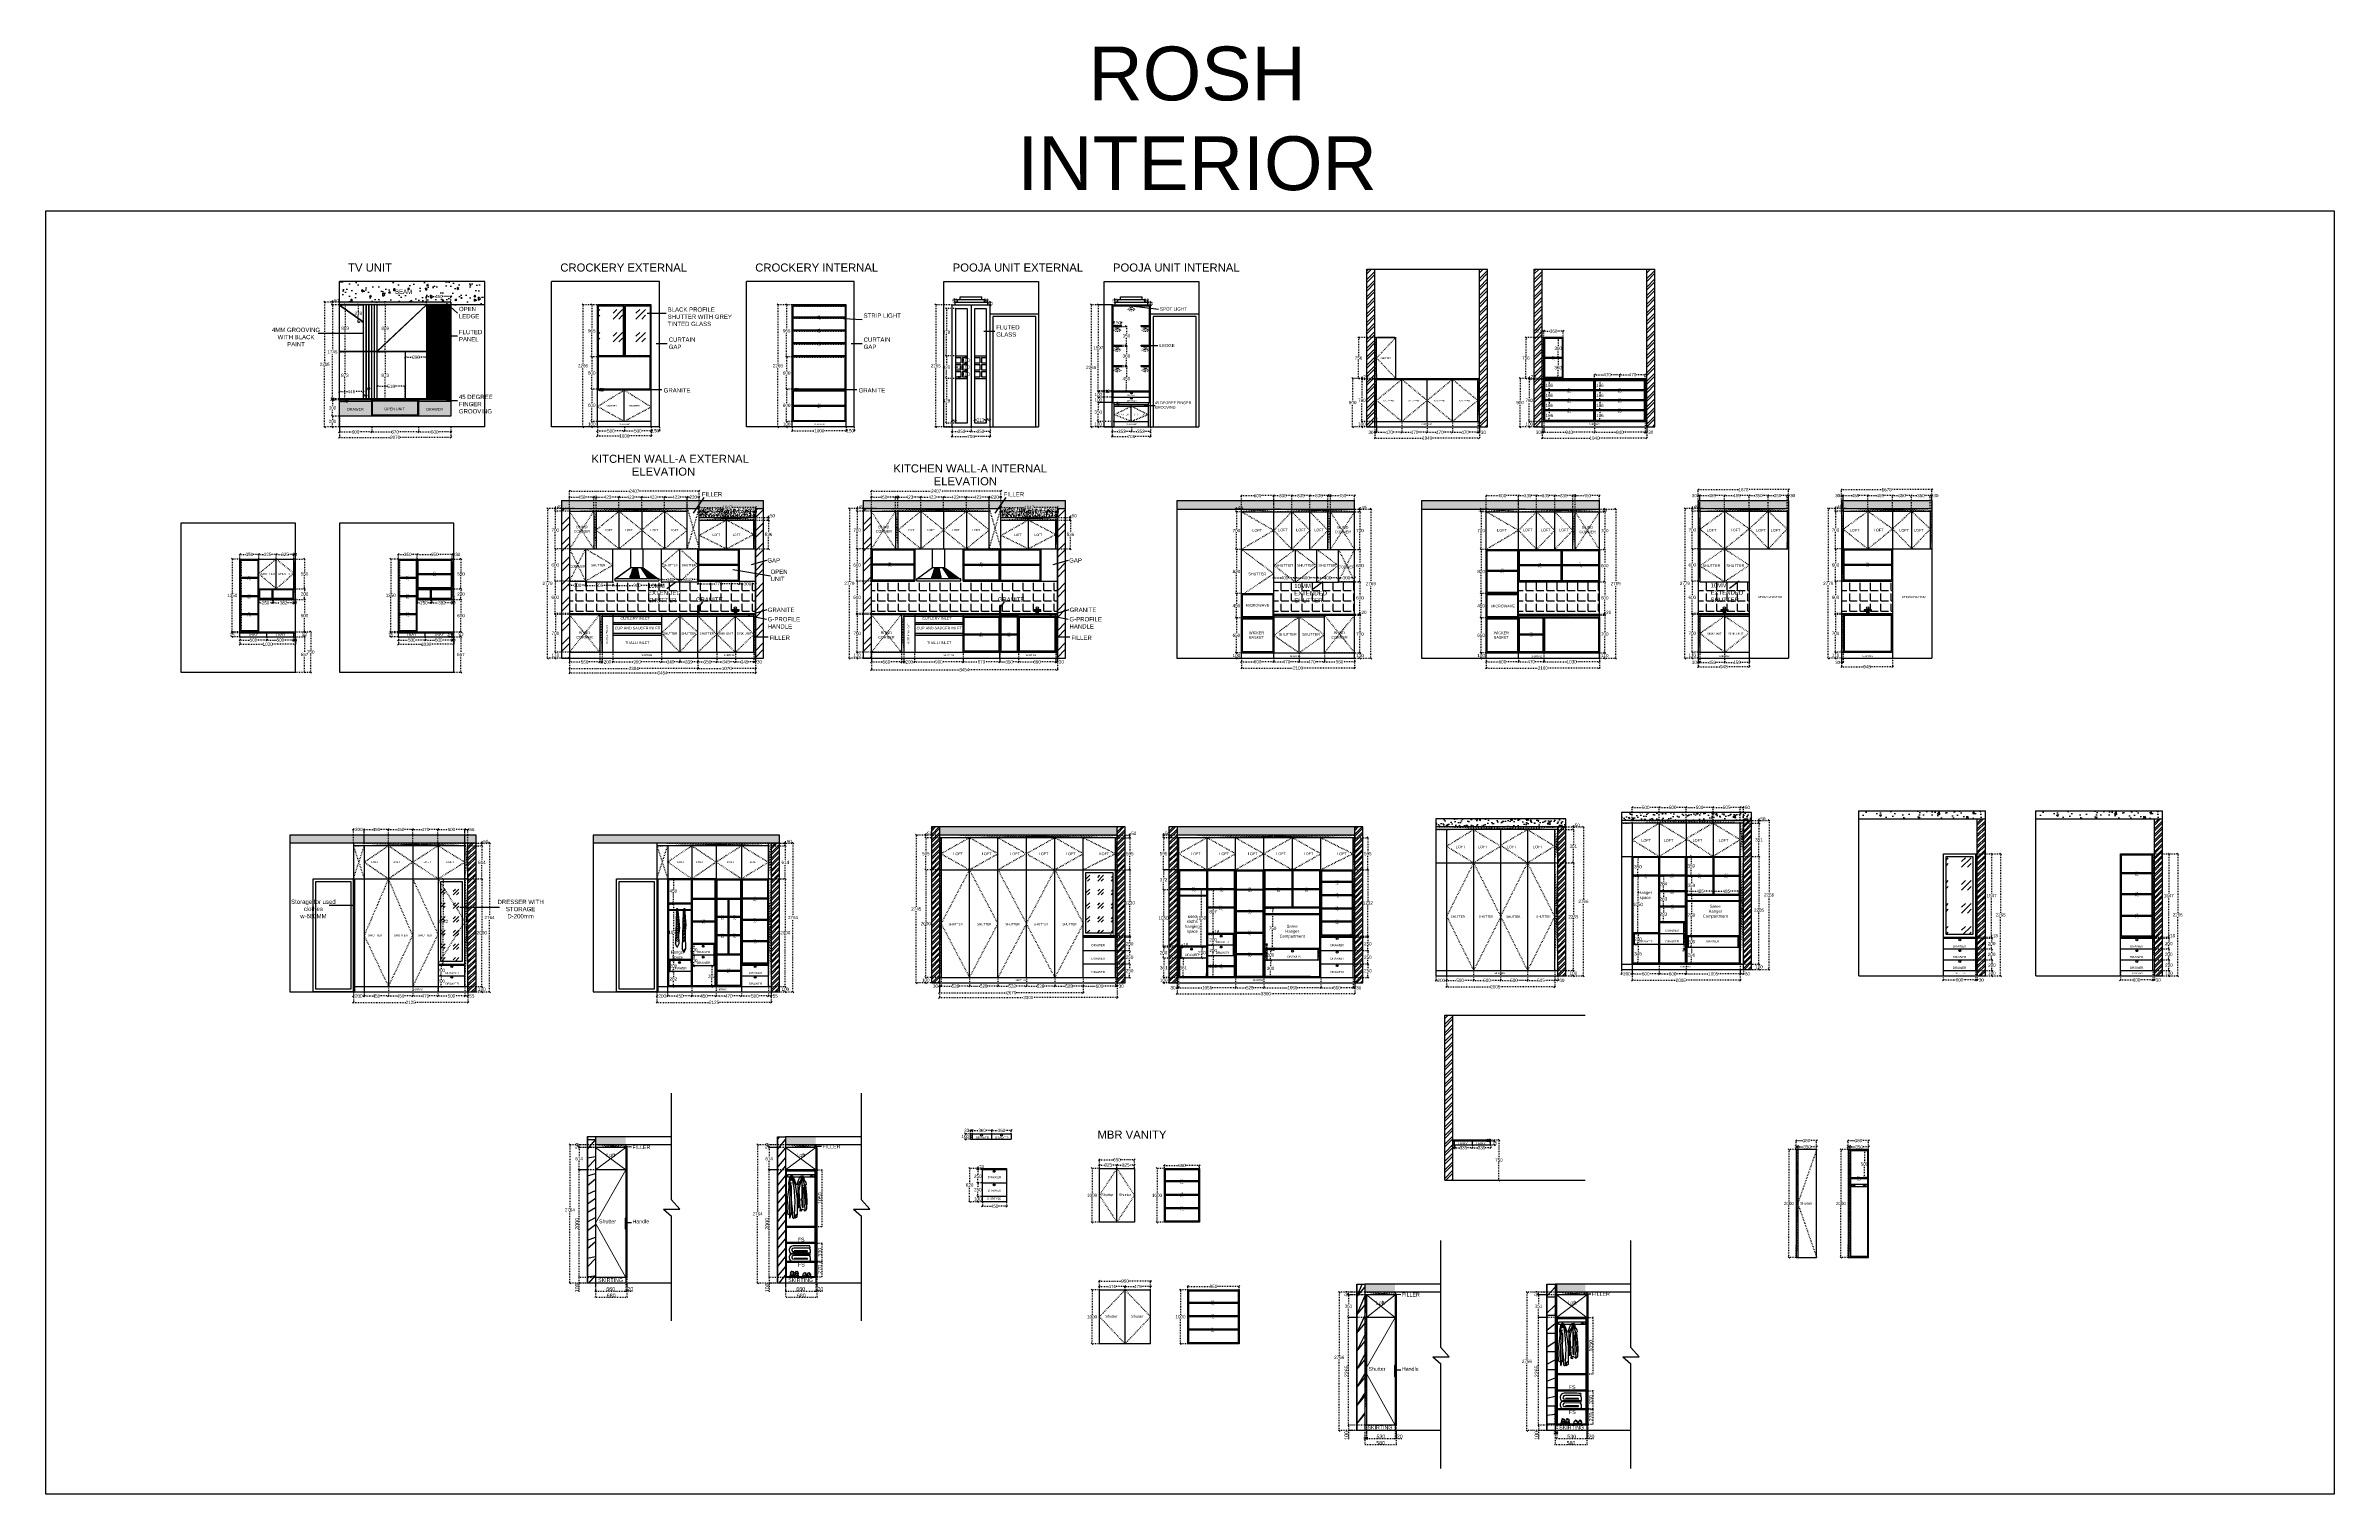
# Model space of a CAD drawing. Header units: millimetres. Extents: x 220712 to 1505573, y -354410 to 241923.
# Drawn here: x 221542 to 264020, y 105454 to 132355 of the extents above; entities that cross this region are included whole.
import ezdxf

# ---------------------------------------------------------------- set-up
doc = ezdxf.new("R2010")
doc.units = ezdxf.units.MM
doc.header["$MEASUREMENT"] = 0
doc.linetypes.add('ACAD_ISO03W100', pattern=[30, 12, -18])
doc.layers.add('Walls', color=253, linetype='Continuous')
doc.layers.add('Words', color=7, linetype='Continuous')
doc.styles.get("Standard").update_dxf_attribs({"font": 'arial.ttf'})
doc.dimstyles.new('ISO-25', dxfattribs={"dimtxt": 70, "dimasz": 15, "dimexe": 1.25, "dimexo": 0.625, "dimtad": 1, "dimdec": 0, "dimtxsty": 'Standard', "dimblk": 'ARCHTICK', "dimcen": 0, "dimdle": 11, "dimclrd": 1, "dimclre": 1, "dimclrt": 1, "dimadec": 0, "dimazin": 0, "dimtfac": 1, "dimtdec": 0, "dimtmove": 0, "dimatfit": 3, "dimfxl": 1, "dimarcsym": 0})
doc.dimstyles.get("Standard").update_dxf_attribs({"dimtxt": 60, "dimasz": 30, "dimexe": 7.75, "dimexo": 8.13, "dimgap": 0.63, "dimtad": 0, "dimtih": 1, "dimtoh": 1, "dimdec": 0, "dimzin": 0, "dimtxsty": 'Standard', "dimblk": 'OBLIQUE', "dimcen": 2.25, "dimclrd": 1, "dimclre": 1, "dimclrt": 1, "dimadec": 0, "dimazin": 0, "dimtfac": 1, "dimtdec": 0, "dimtofl": 0, "dimtmove": 0, "dimatfit": 3, "dimfxl": 1, "dimtolj": 1, "dimtzin": 0, "dimlwd": 30, "dimarcsym": 0})
pattern_1 = [(45, (0, 0), (424.26407, 0), [250, -350]), (45, (106.07, 0), (424.26407, 0), [100, -500]), (45, (0, 106.07), (424.26407, 0), [100, -500])]
pattern_2 = [(0, (0, 0), (0, 192.5), [140, -52.5]), (90, (0, 0), (-192.5, 1e-14), [140, -52.5])]
pattern_3 = [(50, (0, 0), (71.726018, -6.275213), [7.5, -82.5]), (355, (0, 0), (-13.875133, 75.219213), [6, -66]), (100.451444, (5.98, -0.52), (57.850885, 68.943999), [6.37402, -70.114211]), (46.1842, (0, 20), (106.724133, -16.551928), [11.25, -123.75]), (96.635635, (8.89, 18.62), (93.466195, 97.41186), [9.561034, -105.171376]), (351.184164, (0, 20), (93.466195, 97.41186), [9, -99]), (21, (10, 15), (59.690705, -40.261889), [7.5, -82.5]), (326, (10, 15), (24.331533, 72.515005), [6, -66]), (71.451445, (14.974, 11.645), (84.022238, 32.253115), [6.374019, -70.114211]), (37.5, (0, 0), (1.2159855, 33.2893854), [0, -65.2, 0, -67, 0, -66.25]), (7.5, (0, 0), (26.3069537, 39.441171), [0, -38.2, 0, -63.7, 0, -25.25]), (327.5, (-22.3, 0), (53.3822436, -2.2554872), [0, -25, 0, -78, 0, -103.5]), (317.5, (-32.3, 0), (58.318617, 10.010498), [0, -32.5, 0, -51.8, 0, -73.5])]
pattern_4 = [(50, (5602.5, 0), (71.726018, -6.275213), [7.5, -82.5]), (355, (5602.5, 0), (-13.875133, 75.219213), [6, -66]), (100.451444, (5608.48, -0.52), (57.850885, 68.944), [6.37402, -70.114211]), (46.1842, (5602.5, 20), (106.724133, -16.551928), [11.25, -123.75]), (96.635635, (5611.39, 18.62), (93.466195, 97.41186), [9.561034, -105.171376]), (351.184164, (5602.5, 20), (93.466195, 97.41186), [9, -99]), (21, (5612.5, 15), (59.690705, -40.261889), [7.5, -82.5]), (326, (5612.5, 15), (24.331533, 72.515005), [6, -66]), (71.451445, (5617.474, 11.645), (84.022238, 32.253115), [6.374019, -70.114211]), (37.5, (5602.5, 0), (1.2159855, 33.2893854), [0, -65.2, 0, -67, 0, -66.25]), (7.5, (5602.5, 0), (26.3069537, 39.441171), [0, -38.2, 0, -63.7, 0, -25.25]), (327.5, (5580.2, 0), (53.3822436, -2.2554872), [0, -25, 0, -78, 0, -103.5]), (317.5, (5570.2, 0), (58.318617, 10.010498), [0, -32.5, 0, -51.8, 0, -73.5])]
pattern_5 = [(50, (4543.5, 0), (71.726018, -6.275213), [7.5, -82.5]), (355, (4543.5, 0), (-13.875133, 75.219213), [6, -66]), (100.451444, (4549.48, -0.52), (57.850885, 68.943999), [6.37402, -70.114211]), (46.1842, (4543.5, 20), (106.724133, -16.551928), [11.25, -123.75]), (96.635635, (4552.39, 18.62), (93.466195, 97.41186), [9.561034, -105.171376]), (351.184164, (4543.5, 20), (93.466195, 97.41186), [9, -99]), (21, (4553.5, 15), (59.690705, -40.261889), [7.5, -82.5]), (326, (4553.5, 15), (24.331533, 72.515005), [6, -66]), (71.451445, (4558.474, 11.645), (84.022238, 32.253115), [6.374019, -70.114211]), (37.5, (4543.5, 0), (1.2159855, 33.2893854), [0, -65.2, 0, -67, 0, -66.25]), (7.5, (4543.5, 0), (26.3069537, 39.441171), [0, -38.2, 0, -63.7, 0, -25.25]), (327.5, (4521.2, 0), (53.3822436, -2.2554872), [0, -25, 0, -78, 0, -103.5]), (317.5, (4511.2, 0), (58.318617, 10.010498), [0, -32.5, 0, -51.8, 0, -73.5])]
pattern_6 = [(50, (2659.5, 0), (71.726018, -6.275213), [7.5, -82.5]), (355, (2659.5, 0), (-13.875133, 75.219213), [6, -66]), (100.451444, (2665.48, -0.52), (57.850885, 68.943999), [6.37402, -70.114211]), (46.1842, (2659.5, 20), (106.724133, -16.551928), [11.25, -123.75]), (96.635635, (2668.39, 18.62), (93.466195, 97.41186), [9.561034, -105.171376]), (351.184164, (2659.5, 20), (93.466195, 97.41186), [9, -99]), (21, (2669.5, 15), (59.690705, -40.261889), [7.5, -82.5]), (326, (2669.5, 15), (24.331533, 72.515005), [6, -66]), (71.451445, (2674.474, 11.645), (84.022238, 32.253115), [6.374019, -70.114211]), (37.5, (2659.5, 0), (1.2159855, 33.2893854), [0, -65.2, 0, -67, 0, -66.25]), (7.5, (2659.5, 0), (26.3069537, 39.441171), [0, -38.2, 0, -63.7, 0, -25.25]), (327.5, (2637.2, 0), (53.3822436, -2.2554872), [0, -25, 0, -78, 0, -103.5]), (317.5, (2627.2, 0), (58.318617, 10.010498), [0, -32.5, 0, -51.8, 0, -73.5])]
pattern_7 = [(45, (0, 0), (254.55844, 0), [150, -210]), (45, (63.64, 0), (254.55844, 0), [60, -300]), (45, (0, 63.64), (254.55844, 0), [60, -300])]

# ---------------------------------------------------------------- blocks, each defined once
blk = doc.blocks.new('_Oblique')
at = {"color": 0, "linetype": 'ByBlock', "lineweight": -2}
blk.add_line((-0.5, -0.5), (0.5, 0.5), dxfattribs=at)
blk = doc.blocks.new('*D14')
at = {"layer": 'Defpoints', "color": 0, "linetype": 'ACAD_ISO03W100', "transparency": 16777216}
for p in [(226991, 125278), (229061, 125278), (229061, 125082)]:
    blk.add_point(p, dxfattribs=at)
at = {"layer": 'Walls', "color": 1, "linetype": 'ACAD_ISO03W100', "lineweight": -2, "transparency": 16777216}
for p, q in [((226991, 125270), (226991, 125074)), ((229061, 125270), (229061, 125074))]:
    blk.add_line(p, q, dxfattribs=at)
at = {"layer": 'Walls', "color": 1, "linetype": 'ACAD_ISO03W100', "lineweight": 30, "transparency": 16777216}
for p, q in [((226991, 125082), (227935, 125082)), ((229061, 125082), (228117, 125082))]:
    blk.add_line(p, q, dxfattribs=at)
at = {"layer": 'Walls', "color": 1, "linetype": 'ACAD_ISO03W100', "lineweight": 30, "transparency": 16777216, "xscale": 30, "yscale": 30, "zscale": 30, "rotation": 180}
blk.add_blockref('_Oblique', (226991, 125082), dxfattribs=at)
at = {"layer": 'Walls', "color": 1, "linetype": 'ACAD_ISO03W100', "lineweight": 30, "transparency": 16777216, "xscale": 30, "yscale": 30, "zscale": 30}
blk.add_blockref('_Oblique', (229061, 125082), dxfattribs=at)
at = {"layer": 'Walls', "color": 1, "linetype": 'ACAD_ISO03W100', "transparency": 16777216, "insert": (228026, 125082), "char_height": 60, "attachment_point": 5}
blk.add_mtext('\\A1;2070', dxfattribs=at)
blk = doc.blocks.new('*D15')
at = {"layer": 'Defpoints', "color": 0, "linetype": 'ACAD_ISO03W100', "transparency": 16777216}
for p in [(226863, 125478), (226991, 125478), (226991, 125278)]:
    blk.add_point(p, dxfattribs=at)
at = {"layer": 'Walls', "color": 1, "linetype": 'ACAD_ISO03W100', "lineweight": -2, "transparency": 16777216}
for p, q in [((226983, 125478), (226855, 125478)), ((226983, 125278), (226855, 125278))]:
    blk.add_line(p, q, dxfattribs=at)
at = {"layer": 'Walls', "color": 1, "linetype": 'ACAD_ISO03W100', "lineweight": 30, "transparency": 16777216}
for p, q in [((226863, 125478), (226863, 125409)), ((226863, 125278), (226863, 125347))]:
    blk.add_line(p, q, dxfattribs=at)
at = {"layer": 'Walls', "color": 1, "linetype": 'ACAD_ISO03W100', "lineweight": 30, "transparency": 16777216, "xscale": 30, "yscale": 30, "zscale": 30}
for p, rotation in [((226863, 125478), 90), ((226863, 125278), 270)]:
    blk.add_blockref('_Oblique', p, dxfattribs=dict(at, rotation=rotation))
at = {"layer": 'Walls', "color": 1, "linetype": 'ACAD_ISO03W100', "transparency": 16777216, "insert": (226863, 125378), "char_height": 60, "attachment_point": 5}
blk.add_mtext('\\A1;200', dxfattribs=at)
blk = doc.blocks.new('*D16')
at = {"layer": 'Defpoints', "color": 0, "linetype": 'ACAD_ISO03W100', "transparency": 16777216}
for p in [(226863, 125778), (226991, 125778), (226991, 125478)]:
    blk.add_point(p, dxfattribs=at)
at = {"layer": 'Walls', "color": 1, "linetype": 'ACAD_ISO03W100', "lineweight": -2, "transparency": 16777216}
for p, q in [((226983, 125778), (226855, 125778)), ((226983, 125478), (226855, 125478))]:
    blk.add_line(p, q, dxfattribs=at)
at = {"layer": 'Walls', "color": 1, "linetype": 'ACAD_ISO03W100', "lineweight": 30, "transparency": 16777216}
for p, q in [((226863, 125778), (226863, 125659)), ((226863, 125478), (226863, 125597))]:
    blk.add_line(p, q, dxfattribs=at)
at = {"layer": 'Walls', "color": 1, "linetype": 'ACAD_ISO03W100', "lineweight": 30, "transparency": 16777216, "xscale": 30, "yscale": 30, "zscale": 30}
for p, rotation in [((226863, 125778), 90), ((226863, 125478), 270)]:
    blk.add_blockref('_Oblique', p, dxfattribs=dict(at, rotation=rotation))
at = {"layer": 'Walls', "color": 1, "linetype": 'ACAD_ISO03W100', "transparency": 16777216, "insert": (226863, 125628), "char_height": 60, "attachment_point": 5}
blk.add_mtext('\\A1;300', dxfattribs=at)
blk = doc.blocks.new('*D17')
at = {"layer": 'Defpoints', "color": 0, "linetype": 'ACAD_ISO03W100', "transparency": 16777216}
for p in [(226863, 125798), (226991, 125798), (226991, 125778)]:
    blk.add_point(p, dxfattribs=at)
at = {"layer": 'Walls', "color": 1, "linetype": 'ACAD_ISO03W100', "lineweight": -2, "transparency": 16777216}
for p, q in [((226983, 125798), (226855, 125798)), ((226983, 125778), (226855, 125778))]:
    blk.add_line(p, q, dxfattribs=at)
at = {"layer": 'Walls', "color": 1, "linetype": 'ACAD_ISO03W100', "lineweight": 30, "transparency": 16777216}
blk.add_line((226863, 125778), (226863, 125798), dxfattribs=at)
at = {"layer": 'Walls', "color": 1, "linetype": 'ACAD_ISO03W100', "lineweight": 30, "transparency": 16777216, "xscale": 30, "yscale": 30, "zscale": 30}
for p, rotation in [((226863, 125798), 90), ((226863, 125778), 270)]:
    blk.add_blockref('_Oblique', p, dxfattribs=dict(at, rotation=rotation))
at = {"layer": 'Walls', "color": 1, "linetype": 'ACAD_ISO03W100', "transparency": 16777216, "insert": (226863, 125788), "char_height": 60, "attachment_point": 5}
blk.add_mtext('\\A1;20', dxfattribs=at)
blk = doc.blocks.new('*D18')
at = {"layer": 'Defpoints', "color": 0, "linetype": 'ACAD_ISO03W100', "transparency": 16777216}
for p in [(226862, 127543), (226991, 127543), (226991, 125798)]:
    blk.add_point(p, dxfattribs=at)
at = {"layer": 'Walls', "color": 1, "linetype": 'ACAD_ISO03W100', "lineweight": -2, "transparency": 16777216}
for p, q in [((226983, 127543), (226855, 127543)), ((226983, 125798), (226855, 125798))]:
    blk.add_line(p, q, dxfattribs=at)
at = {"layer": 'Walls', "color": 1, "linetype": 'ACAD_ISO03W100', "lineweight": 30, "transparency": 16777216}
for p, q in [((226862, 127543), (226862, 126702)), ((226862, 125798), (226862, 126639))]:
    blk.add_line(p, q, dxfattribs=at)
at = {"layer": 'Walls', "color": 1, "linetype": 'ACAD_ISO03W100', "lineweight": 30, "transparency": 16777216, "xscale": 30, "yscale": 30, "zscale": 30}
for p, rotation in [((226862, 127543), 90), ((226862, 125798), 270)]:
    blk.add_blockref('_Oblique', p, dxfattribs=dict(at, rotation=rotation))
at = {"layer": 'Walls', "color": 1, "linetype": 'ACAD_ISO03W100', "transparency": 16777216, "insert": (226862, 126671), "char_height": 60, "attachment_point": 5}
blk.add_mtext('\\A1;1745', dxfattribs=at)
blk = doc.blocks.new('*D19')
at = {"layer": 'Defpoints', "color": 0, "linetype": 'ACAD_ISO03W100', "transparency": 16777216}
for p in [(226863, 127593), (226991, 127593), (226991, 127543)]:
    blk.add_point(p, dxfattribs=at)
at = {"layer": 'Walls', "color": 1, "linetype": 'ACAD_ISO03W100', "lineweight": -2, "transparency": 16777216}
for p, q in [((226983, 127593), (226855, 127593)), ((226983, 127543), (226855, 127543))]:
    blk.add_line(p, q, dxfattribs=at)
at = {"layer": 'Walls', "color": 1, "linetype": 'ACAD_ISO03W100', "lineweight": 30, "transparency": 16777216}
for p, q in [((226863, 127593), (226863, 127623)), ((226863, 127623), (226893, 127623)), ((226863, 127543), (226863, 127593))]:
    blk.add_line(p, q, dxfattribs=at)
at = {"layer": 'Walls', "color": 1, "linetype": 'ACAD_ISO03W100', "lineweight": 30, "transparency": 16777216, "xscale": 30, "yscale": 30, "zscale": 30}
for p, rotation in [((226863, 127593), 90), ((226863, 127543), 270)]:
    blk.add_blockref('_Oblique', p, dxfattribs=dict(at, rotation=rotation))
at = {"layer": 'Walls', "color": 1, "linetype": 'ACAD_ISO03W100', "transparency": 16777216, "insert": (226936, 127623), "char_height": 60, "attachment_point": 5}
blk.add_mtext('\\A1;50', dxfattribs=at)
blk = doc.blocks.new('*D20')
at = {"layer": 'Defpoints', "color": 0, "linetype": 'ACAD_ISO03W100', "transparency": 16777216}
for p in [(226991, 125778), (226991, 125748), (227118, 125748)]:
    blk.add_point(p, dxfattribs=at)
at = {"layer": 'Walls', "color": 1, "linetype": 'ACAD_ISO03W100', "lineweight": -2, "transparency": 16777216}
for p, q in [((226999, 125778), (227125, 125778)), ((226999, 125748), (227125, 125748))]:
    blk.add_line(p, q, dxfattribs=at)
at = {"layer": 'Walls', "color": 1, "linetype": 'ACAD_ISO03W100', "lineweight": 30, "transparency": 16777216}
blk.add_line((227118, 125778), (227118, 125748), dxfattribs=at)
at = {"layer": 'Walls', "color": 1, "linetype": 'ACAD_ISO03W100', "lineweight": 30, "transparency": 16777216, "xscale": 30, "yscale": 30, "zscale": 30}
for p, rotation in [((227118, 125778), 90), ((227118, 125748), 270)]:
    blk.add_blockref('_Oblique', p, dxfattribs=dict(at, rotation=rotation))
at = {"layer": 'Walls', "color": 1, "linetype": 'ACAD_ISO03W100', "transparency": 16777216, "insert": (227118, 125763), "char_height": 60, "attachment_point": 5}
blk.add_mtext('\\A1;30', dxfattribs=at)
blk = doc.blocks.new('*D21')
at = {"layer": 'Defpoints', "color": 0, "linetype": 'ACAD_ISO03W100', "transparency": 16777216}
for p in [(226991, 125478), (227591, 125278), (227591, 125182)]:
    blk.add_point(p, dxfattribs=at)
at = {"layer": 'Walls', "color": 1, "linetype": 'ACAD_ISO03W100', "lineweight": -2, "transparency": 16777216}
for p, q in [((226991, 125470), (226991, 125175)), ((227591, 125270), (227591, 125175))]:
    blk.add_line(p, q, dxfattribs=at)
at = {"layer": 'Walls', "color": 1, "linetype": 'ACAD_ISO03W100', "lineweight": 30, "transparency": 16777216}
for p, q in [((226991, 125182), (227224, 125182)), ((227591, 125182), (227358, 125182))]:
    blk.add_line(p, q, dxfattribs=at)
at = {"layer": 'Walls', "color": 1, "linetype": 'ACAD_ISO03W100', "lineweight": 30, "transparency": 16777216, "xscale": 30, "yscale": 30, "zscale": 30, "rotation": 180}
blk.add_blockref('_Oblique', (226991, 125182), dxfattribs=at)
at = {"layer": 'Walls', "color": 1, "linetype": 'ACAD_ISO03W100', "lineweight": 30, "transparency": 16777216, "xscale": 30, "yscale": 30, "zscale": 30}
blk.add_blockref('_Oblique', (227591, 125182), dxfattribs=at)
at = {"layer": 'Walls', "color": 1, "linetype": 'ACAD_ISO03W100', "transparency": 16777216, "insert": (227291, 125182), "char_height": 60, "attachment_point": 5}
blk.add_mtext('\\A1;600', dxfattribs=at)
blk = doc.blocks.new('*D22')
at = {"layer": 'Defpoints', "color": 0, "linetype": 'ACAD_ISO03W100', "transparency": 16777216}
for p in [(227591, 125278), (228461, 125278), (228461, 125182)]:
    blk.add_point(p, dxfattribs=at)
at = {"layer": 'Walls', "color": 1, "linetype": 'ACAD_ISO03W100', "lineweight": -2, "transparency": 16777216}
for p, q in [((227591, 125270), (227591, 125175)), ((228461, 125270), (228461, 125175))]:
    blk.add_line(p, q, dxfattribs=at)
at = {"layer": 'Walls', "color": 1, "linetype": 'ACAD_ISO03W100', "lineweight": 30, "transparency": 16777216}
for p, q in [((227591, 125182), (227959, 125182)), ((228461, 125182), (228093, 125182))]:
    blk.add_line(p, q, dxfattribs=at)
at = {"layer": 'Walls', "color": 1, "linetype": 'ACAD_ISO03W100', "lineweight": 30, "transparency": 16777216, "xscale": 30, "yscale": 30, "zscale": 30, "rotation": 180}
blk.add_blockref('_Oblique', (227591, 125182), dxfattribs=at)
at = {"layer": 'Walls', "color": 1, "linetype": 'ACAD_ISO03W100', "lineweight": 30, "transparency": 16777216, "xscale": 30, "yscale": 30, "zscale": 30}
blk.add_blockref('_Oblique', (228461, 125182), dxfattribs=at)
at = {"layer": 'Walls', "color": 1, "linetype": 'ACAD_ISO03W100', "transparency": 16777216, "insert": (228026, 125182), "char_height": 60, "attachment_point": 5}
blk.add_mtext('\\A1;870', dxfattribs=at)
blk = doc.blocks.new('*D23')
at = {"layer": 'Defpoints', "color": 0, "linetype": 'ACAD_ISO03W100', "transparency": 16777216}
for p in [(228461, 125278), (229061, 125278), (229061, 125182)]:
    blk.add_point(p, dxfattribs=at)
at = {"layer": 'Walls', "color": 1, "linetype": 'ACAD_ISO03W100', "lineweight": -2, "transparency": 16777216}
for p, q in [((228461, 125270), (228461, 125175)), ((229061, 125270), (229061, 125175))]:
    blk.add_line(p, q, dxfattribs=at)
at = {"layer": 'Walls', "color": 1, "linetype": 'ACAD_ISO03W100', "lineweight": 30, "transparency": 16777216}
for p, q in [((228461, 125182), (228694, 125182)), ((229061, 125182), (228828, 125182))]:
    blk.add_line(p, q, dxfattribs=at)
at = {"layer": 'Walls', "color": 1, "linetype": 'ACAD_ISO03W100', "lineweight": 30, "transparency": 16777216, "xscale": 30, "yscale": 30, "zscale": 30, "rotation": 180}
blk.add_blockref('_Oblique', (228461, 125182), dxfattribs=at)
at = {"layer": 'Walls', "color": 1, "linetype": 'ACAD_ISO03W100', "lineweight": 30, "transparency": 16777216, "xscale": 30, "yscale": 30, "zscale": 30}
blk.add_blockref('_Oblique', (229061, 125182), dxfattribs=at)
at = {"layer": 'Walls', "color": 1, "linetype": 'ACAD_ISO03W100', "transparency": 16777216, "insert": (228761, 125182), "char_height": 60, "attachment_point": 5}
blk.add_mtext('\\A1;600', dxfattribs=at)
blk = doc.blocks.new('*D24')
at = {"layer": 'Defpoints', "color": 0, "linetype": 'ACAD_ISO03W100', "transparency": 16777216}
for p in [(226991, 127593), (226718, 125278), (226991, 125278)]:
    blk.add_point(p, dxfattribs=at)
at = {"layer": 'Walls', "color": 1, "linetype": 'ACAD_ISO03W100', "lineweight": -2, "transparency": 16777216}
for p, q in [((226983, 127593), (226710, 127593)), ((226983, 125278), (226710, 125278))]:
    blk.add_line(p, q, dxfattribs=at)
at = {"layer": 'Walls', "color": 1, "linetype": 'ACAD_ISO03W100', "lineweight": 30, "transparency": 16777216}
for p, q in [((226718, 127593), (226718, 126467)), ((226718, 125278), (226718, 126404))]:
    blk.add_line(p, q, dxfattribs=at)
at = {"layer": 'Walls', "color": 1, "linetype": 'ACAD_ISO03W100', "lineweight": 30, "transparency": 16777216, "xscale": 30, "yscale": 30, "zscale": 30}
for p, rotation in [((226718, 127593), 90), ((226718, 125278), 270)]:
    blk.add_blockref('_Oblique', p, dxfattribs=dict(at, rotation=rotation))
at = {"layer": 'Walls', "color": 1, "linetype": 'ACAD_ISO03W100', "transparency": 16777216, "insert": (226718, 126436), "char_height": 60, "attachment_point": 5}
blk.add_mtext('\\A1;2315', dxfattribs=at)
blk = doc.blocks.new('*D25')
at = {"layer": 'Defpoints', "color": 0, "linetype": 'ACAD_ISO03W100', "transparency": 16777216}
for p in [(231676, 125978), (231781, 125978), (231781, 125378)]:
    blk.add_point(p, dxfattribs=at)
at = {"layer": 'Walls', "color": 1, "linetype": 'ACAD_ISO03W100', "lineweight": -2, "transparency": 16777216}
for p, q in [((231772, 125978), (231668, 125978)), ((231772, 125378), (231668, 125378))]:
    blk.add_line(p, q, dxfattribs=at)
at = {"layer": 'Walls', "color": 1, "linetype": 'ACAD_ISO03W100', "lineweight": 30, "transparency": 16777216}
for p, q in [((231676, 125978), (231676, 125709)), ((231676, 125378), (231676, 125647))]:
    blk.add_line(p, q, dxfattribs=at)
at = {"layer": 'Walls', "color": 1, "linetype": 'ACAD_ISO03W100', "lineweight": 30, "transparency": 16777216, "xscale": 30, "yscale": 30, "zscale": 30}
for p, rotation in [((231676, 125978), 90), ((231676, 125378), 270)]:
    blk.add_blockref('_Oblique', p, dxfattribs=dict(at, rotation=rotation))
at = {"layer": 'Walls', "color": 1, "linetype": 'ACAD_ISO03W100', "transparency": 16777216, "insert": (231676, 125678), "char_height": 60, "attachment_point": 5}
blk.add_mtext('\\A1;600', dxfattribs=at)
blk = doc.blocks.new('*D26')
at = {"layer": 'Defpoints', "color": 0, "linetype": 'ACAD_ISO03W100', "transparency": 16777216}
for p in [(231799, 125978), (231799, 125958), (231862, 125958)]:
    blk.add_point(p, dxfattribs=at)
at = {"layer": 'Walls', "color": 1, "linetype": 'ACAD_ISO03W100', "lineweight": -2, "transparency": 16777216}
for p, q in [((231807, 125978), (231870, 125978)), ((231807, 125958), (231870, 125958))]:
    blk.add_line(p, q, dxfattribs=at)
at = {"layer": 'Walls', "color": 1, "linetype": 'ACAD_ISO03W100', "lineweight": 30, "transparency": 16777216}
blk.add_line((231862, 125978), (231862, 125958), dxfattribs=at)
at = {"layer": 'Walls', "color": 1, "linetype": 'ACAD_ISO03W100', "lineweight": 30, "transparency": 16777216, "xscale": 30, "yscale": 30, "zscale": 30}
for p, rotation in [((231862, 125978), 90), ((231862, 125958), 270)]:
    blk.add_blockref('_Oblique', p, dxfattribs=dict(at, rotation=rotation))
at = {"layer": 'Walls', "color": 1, "linetype": 'ACAD_ISO03W100', "transparency": 16777216, "insert": (231862, 125968), "char_height": 60, "attachment_point": 5}
blk.add_mtext('\\A1;20', dxfattribs=at)
blk = doc.blocks.new('*D27')
at = {"layer": 'Defpoints', "color": 0, "linetype": 'ACAD_ISO03W100', "transparency": 16777216}
for p in [(231781, 125278), (232281, 125278), (232281, 125201)]:
    blk.add_point(p, dxfattribs=at)
at = {"layer": 'Walls', "color": 1, "linetype": 'ACAD_ISO03W100', "lineweight": -2, "transparency": 16777216}
for p, q in [((231781, 125270), (231781, 125193)), ((232281, 125270), (232281, 125193))]:
    blk.add_line(p, q, dxfattribs=at)
at = {"layer": 'Walls', "color": 1, "linetype": 'ACAD_ISO03W100', "lineweight": 30, "transparency": 16777216}
for p, q in [((231781, 125201), (231964, 125201)), ((232281, 125201), (232097, 125201))]:
    blk.add_line(p, q, dxfattribs=at)
at = {"layer": 'Walls', "color": 1, "linetype": 'ACAD_ISO03W100', "lineweight": 30, "transparency": 16777216, "xscale": 30, "yscale": 30, "zscale": 30, "rotation": 180}
blk.add_blockref('_Oblique', (231781, 125201), dxfattribs=at)
at = {"layer": 'Walls', "color": 1, "linetype": 'ACAD_ISO03W100', "lineweight": 30, "transparency": 16777216, "xscale": 30, "yscale": 30, "zscale": 30}
blk.add_blockref('_Oblique', (232281, 125201), dxfattribs=at)
at = {"layer": 'Walls', "color": 1, "linetype": 'ACAD_ISO03W100', "transparency": 16777216, "insert": (232031, 125201), "char_height": 60, "attachment_point": 5}
blk.add_mtext('\\A1;500', dxfattribs=at)
blk = doc.blocks.new('*D28')
at = {"layer": 'Defpoints', "color": 0, "linetype": 'ACAD_ISO03W100', "transparency": 16777216}
for p in [(232281, 125278), (232781, 125278), (232781, 125201)]:
    blk.add_point(p, dxfattribs=at)
at = {"layer": 'Walls', "color": 1, "linetype": 'ACAD_ISO03W100', "lineweight": -2, "transparency": 16777216}
for p, q in [((232281, 125270), (232281, 125193)), ((232781, 125270), (232781, 125193))]:
    blk.add_line(p, q, dxfattribs=at)
at = {"layer": 'Walls', "color": 1, "linetype": 'ACAD_ISO03W100', "lineweight": 30, "transparency": 16777216}
for p, q in [((232281, 125201), (232464, 125201)), ((232781, 125201), (232597, 125201))]:
    blk.add_line(p, q, dxfattribs=at)
at = {"layer": 'Walls', "color": 1, "linetype": 'ACAD_ISO03W100', "lineweight": 30, "transparency": 16777216, "xscale": 30, "yscale": 30, "zscale": 30, "rotation": 180}
blk.add_blockref('_Oblique', (232281, 125201), dxfattribs=at)
at = {"layer": 'Walls', "color": 1, "linetype": 'ACAD_ISO03W100', "lineweight": 30, "transparency": 16777216, "xscale": 30, "yscale": 30, "zscale": 30}
blk.add_blockref('_Oblique', (232781, 125201), dxfattribs=at)
at = {"layer": 'Walls', "color": 1, "linetype": 'ACAD_ISO03W100', "transparency": 16777216, "insert": (232531, 125201), "char_height": 60, "attachment_point": 5}
blk.add_mtext('\\A1;500', dxfattribs=at)
blk = doc.blocks.new('*D29')
at = {"layer": 'Defpoints', "color": 0, "linetype": 'ACAD_ISO03W100', "transparency": 16777216}
for p in [(232781, 125278), (232931, 125278), (232931, 125204)]:
    blk.add_point(p, dxfattribs=at)
at = {"layer": 'Walls', "color": 1, "linetype": 'ACAD_ISO03W100', "lineweight": -2, "transparency": 16777216}
for p, q in [((232781, 125270), (232781, 125196)), ((232931, 125270), (232931, 125196))]:
    blk.add_line(p, q, dxfattribs=at)
at = {"layer": 'Walls', "color": 1, "linetype": 'ACAD_ISO03W100', "lineweight": 30, "transparency": 16777216}
for p, q in [((232781, 125204), (232792, 125204)), ((232931, 125204), (232919, 125204))]:
    blk.add_line(p, q, dxfattribs=at)
at = {"layer": 'Walls', "color": 1, "linetype": 'ACAD_ISO03W100', "lineweight": 30, "transparency": 16777216, "xscale": 30, "yscale": 30, "zscale": 30, "rotation": 180}
blk.add_blockref('_Oblique', (232781, 125204), dxfattribs=at)
at = {"layer": 'Walls', "color": 1, "linetype": 'ACAD_ISO03W100', "lineweight": 30, "transparency": 16777216, "xscale": 30, "yscale": 30, "zscale": 30}
blk.add_blockref('_Oblique', (232931, 125204), dxfattribs=at)
at = {"layer": 'Walls', "color": 1, "linetype": 'ACAD_ISO03W100', "transparency": 16777216, "insert": (232856, 125204), "char_height": 60, "attachment_point": 5}
blk.add_mtext('\\A1;150', dxfattribs=at)
blk = doc.blocks.new('*D30')
at = {"layer": 'Defpoints', "color": 0, "linetype": 'ACAD_ISO03W100', "transparency": 16777216}
for p in [(231676, 126578), (231781, 126578), (231781, 125978)]:
    blk.add_point(p, dxfattribs=at)
at = {"layer": 'Walls', "color": 1, "linetype": 'ACAD_ISO03W100', "lineweight": -2, "transparency": 16777216}
for p, q in [((231772, 126578), (231668, 126578)), ((231772, 125978), (231668, 125978))]:
    blk.add_line(p, q, dxfattribs=at)
at = {"layer": 'Walls', "color": 1, "linetype": 'ACAD_ISO03W100', "lineweight": 30, "transparency": 16777216}
for p, q in [((231676, 126578), (231676, 126309)), ((231676, 125978), (231676, 126247))]:
    blk.add_line(p, q, dxfattribs=at)
at = {"layer": 'Walls', "color": 1, "linetype": 'ACAD_ISO03W100', "lineweight": 30, "transparency": 16777216, "xscale": 30, "yscale": 30, "zscale": 30}
for p, rotation in [((231676, 126578), 90), ((231676, 125978), 270)]:
    blk.add_blockref('_Oblique', p, dxfattribs=dict(at, rotation=rotation))
at = {"layer": 'Walls', "color": 1, "linetype": 'ACAD_ISO03W100', "transparency": 16777216, "insert": (231676, 126278), "char_height": 60, "attachment_point": 5}
blk.add_mtext('\\A1;600', dxfattribs=at)
blk = doc.blocks.new('*D31')
at = {"layer": 'Defpoints', "color": 0, "linetype": 'ACAD_ISO03W100', "transparency": 16777216}
for p in [(231676, 127543), (231781, 127543), (231781, 126578)]:
    blk.add_point(p, dxfattribs=at)
at = {"layer": 'Walls', "color": 1, "linetype": 'ACAD_ISO03W100', "lineweight": -2, "transparency": 16777216}
for p, q in [((231772, 127543), (231668, 127543)), ((231772, 126578), (231668, 126578))]:
    blk.add_line(p, q, dxfattribs=at)
at = {"layer": 'Walls', "color": 1, "linetype": 'ACAD_ISO03W100', "lineweight": 30, "transparency": 16777216}
for p, q in [((231676, 127543), (231676, 127092)), ((231676, 126578), (231676, 127029))]:
    blk.add_line(p, q, dxfattribs=at)
at = {"layer": 'Walls', "color": 1, "linetype": 'ACAD_ISO03W100', "lineweight": 30, "transparency": 16777216, "xscale": 30, "yscale": 30, "zscale": 30}
for p, rotation in [((231676, 127543), 90), ((231676, 126578), 270)]:
    blk.add_blockref('_Oblique', p, dxfattribs=dict(at, rotation=rotation))
at = {"layer": 'Walls', "color": 1, "linetype": 'ACAD_ISO03W100', "transparency": 16777216, "insert": (231676, 127061), "char_height": 60, "attachment_point": 5}
blk.add_mtext('\\A1;965', dxfattribs=at)
blk = doc.blocks.new('*D32')
at = {"layer": 'Defpoints', "color": 0, "linetype": 'ACAD_ISO03W100', "transparency": 16777216}
for p in [(231781, 127543), (231513, 125278), (231781, 125278)]:
    blk.add_point(p, dxfattribs=at)
at = {"layer": 'Walls', "color": 1, "linetype": 'ACAD_ISO03W100', "lineweight": -2, "transparency": 16777216}
for p, q in [((231772, 127543), (231505, 127543)), ((231772, 125278), (231505, 125278))]:
    blk.add_line(p, q, dxfattribs=at)
at = {"layer": 'Walls', "color": 1, "linetype": 'ACAD_ISO03W100', "lineweight": 30, "transparency": 16777216}
for p, q in [((231513, 127543), (231513, 126442)), ((231513, 125278), (231513, 126379))]:
    blk.add_line(p, q, dxfattribs=at)
at = {"layer": 'Walls', "color": 1, "linetype": 'ACAD_ISO03W100', "lineweight": 30, "transparency": 16777216, "xscale": 30, "yscale": 30, "zscale": 30}
for p, rotation in [((231513, 127543), 90), ((231513, 125278), 270)]:
    blk.add_blockref('_Oblique', p, dxfattribs=dict(at, rotation=rotation))
at = {"layer": 'Walls', "color": 1, "linetype": 'ACAD_ISO03W100', "transparency": 16777216, "insert": (231513, 126411), "char_height": 60, "attachment_point": 5}
blk.add_mtext('\\A1;2265', dxfattribs=at)
blk = doc.blocks.new('*D33')
at = {"layer": 'Defpoints', "color": 0, "linetype": 'ACAD_ISO03W100', "transparency": 16777216}
for p in [(231781, 125378), (231676, 125278), (231781, 125278)]:
    blk.add_point(p, dxfattribs=at)
at = {"layer": 'Walls', "color": 1, "linetype": 'ACAD_ISO03W100', "lineweight": -2, "transparency": 16777216}
for p, q in [((231772, 125378), (231668, 125378)), ((231772, 125278), (231668, 125278))]:
    blk.add_line(p, q, dxfattribs=at)
at = {"layer": 'Walls', "color": 1, "linetype": 'ACAD_ISO03W100', "lineweight": 30, "transparency": 16777216}
for p, q in [((231676, 125378), (231676, 125359)), ((231676, 125278), (231676, 125297))]:
    blk.add_line(p, q, dxfattribs=at)
at = {"layer": 'Walls', "color": 1, "linetype": 'ACAD_ISO03W100', "lineweight": 30, "transparency": 16777216, "xscale": 30, "yscale": 30, "zscale": 30}
for p, rotation in [((231676, 125378), 90), ((231676, 125278), 270)]:
    blk.add_blockref('_Oblique', p, dxfattribs=dict(at, rotation=rotation))
at = {"layer": 'Walls', "color": 1, "linetype": 'ACAD_ISO03W100', "transparency": 16777216, "insert": (231676, 125328), "char_height": 60, "attachment_point": 5}
blk.add_mtext('\\A1;100', dxfattribs=at)
blk = doc.blocks.new('*D34')
at = {"layer": 'Defpoints', "color": 0, "linetype": 'ACAD_ISO03W100', "transparency": 16777216}
for p in [(231781, 125278), (232781, 125278), (232781, 125108)]:
    blk.add_point(p, dxfattribs=at)
at = {"layer": 'Walls', "color": 1, "linetype": 'ACAD_ISO03W100', "lineweight": -2, "transparency": 16777216}
for p, q in [((231781, 125270), (231781, 125100)), ((232781, 125270), (232781, 125100))]:
    blk.add_line(p, q, dxfattribs=at)
at = {"layer": 'Walls', "color": 1, "linetype": 'ACAD_ISO03W100', "lineweight": 30, "transparency": 16777216}
for p, q in [((231781, 125108), (232193, 125108)), ((232781, 125108), (232368, 125108))]:
    blk.add_line(p, q, dxfattribs=at)
at = {"layer": 'Walls', "color": 1, "linetype": 'ACAD_ISO03W100', "lineweight": 30, "transparency": 16777216, "xscale": 30, "yscale": 30, "zscale": 30, "rotation": 180}
blk.add_blockref('_Oblique', (231781, 125108), dxfattribs=at)
at = {"layer": 'Walls', "color": 1, "linetype": 'ACAD_ISO03W100', "lineweight": 30, "transparency": 16777216, "xscale": 30, "yscale": 30, "zscale": 30}
blk.add_blockref('_Oblique', (232781, 125108), dxfattribs=at)
at = {"layer": 'Walls', "color": 1, "linetype": 'ACAD_ISO03W100', "transparency": 16777216, "insert": (232281, 125108), "char_height": 60, "attachment_point": 5}
blk.add_mtext('\\A1;1000', dxfattribs=at)
blk = doc.blocks.new('*D35')
at = {"layer": 'Defpoints', "color": 0, "linetype": 'ACAD_ISO03W100', "transparency": 16777216}
for p in [(238364, 125278), (239070, 125278), (239070, 125098)]:
    blk.add_point(p, dxfattribs=at)
at = {"layer": 'Walls', "color": 1, "linetype": 'ACAD_ISO03W100', "lineweight": -2, "transparency": 16777216}
for p, q in [((238364, 125270), (238364, 125091)), ((239070, 125270), (239070, 125091))]:
    blk.add_line(p, q, dxfattribs=at)
at = {"layer": 'Walls', "color": 1, "linetype": 'ACAD_ISO03W100', "lineweight": 30, "transparency": 16777216}
for p, q in [((238364, 125098), (238650, 125098)), ((239070, 125098), (238783, 125098))]:
    blk.add_line(p, q, dxfattribs=at)
at = {"layer": 'Walls', "color": 1, "linetype": 'ACAD_ISO03W100', "lineweight": 30, "transparency": 16777216, "xscale": 30, "yscale": 30, "zscale": 30, "rotation": 180}
blk.add_blockref('_Oblique', (238364, 125098), dxfattribs=at)
at = {"layer": 'Walls', "color": 1, "linetype": 'ACAD_ISO03W100', "lineweight": 30, "transparency": 16777216, "xscale": 30, "yscale": 30, "zscale": 30}
blk.add_blockref('_Oblique', (239070, 125098), dxfattribs=at)
at = {"layer": 'Walls', "color": 1, "linetype": 'ACAD_ISO03W100', "transparency": 16777216, "insert": (238717, 125098), "char_height": 60, "attachment_point": 5}
blk.add_mtext('\\A1;706', dxfattribs=at)
blk = doc.blocks.new('*D36')
at = {"layer": 'Defpoints', "color": 0, "linetype": 'ACAD_ISO03W100', "transparency": 16777216}
for p in [(238716, 125278), (239070, 125278), (239070, 125193)]:
    blk.add_point(p, dxfattribs=at)
at = {"layer": 'Walls', "color": 1, "linetype": 'ACAD_ISO03W100', "lineweight": -2, "transparency": 16777216}
for p, q in [((238716, 125270), (238716, 125185)), ((239070, 125270), (239070, 125185))]:
    blk.add_line(p, q, dxfattribs=at)
at = {"layer": 'Walls', "color": 1, "linetype": 'ACAD_ISO03W100', "lineweight": 30, "transparency": 16777216}
for p, q in [((238716, 125193), (238826, 125193)), ((239070, 125193), (238960, 125193))]:
    blk.add_line(p, q, dxfattribs=at)
at = {"layer": 'Walls', "color": 1, "linetype": 'ACAD_ISO03W100', "lineweight": 30, "transparency": 16777216, "xscale": 30, "yscale": 30, "zscale": 30, "rotation": 180}
blk.add_blockref('_Oblique', (238716, 125193), dxfattribs=at)
at = {"layer": 'Walls', "color": 1, "linetype": 'ACAD_ISO03W100', "lineweight": 30, "transparency": 16777216, "xscale": 30, "yscale": 30, "zscale": 30}
blk.add_blockref('_Oblique', (239070, 125193), dxfattribs=at)
at = {"layer": 'Walls', "color": 1, "linetype": 'ACAD_ISO03W100', "transparency": 16777216, "insert": (238893, 125193), "char_height": 60, "attachment_point": 5}
blk.add_mtext('\\A1;353', dxfattribs=at)
blk = doc.blocks.new('*D37')
at = {"layer": 'Defpoints', "color": 0, "linetype": 'ACAD_ISO03W100', "transparency": 16777216}
for p in [(238786, 125348), (239000, 125406), (239000, 125348)]:
    blk.add_point(p, dxfattribs=at)
at = {"layer": 'Walls', "color": 1, "linetype": 'ACAD_ISO03W100', "lineweight": -2, "transparency": 16777216}
for p, q in [((238786, 125356), (238786, 125414)), ((239000, 125356), (239000, 125414))]:
    blk.add_line(p, q, dxfattribs=at)
at = {"layer": 'Walls', "color": 1, "linetype": 'ACAD_ISO03W100', "lineweight": 30, "transparency": 16777216}
for p, q in [((238786, 125406), (238826, 125406)), ((239000, 125406), (238960, 125406))]:
    blk.add_line(p, q, dxfattribs=at)
at = {"layer": 'Walls', "color": 1, "linetype": 'ACAD_ISO03W100', "lineweight": 30, "transparency": 16777216, "xscale": 30, "yscale": 30, "zscale": 30, "rotation": 180}
blk.add_blockref('_Oblique', (238786, 125406), dxfattribs=at)
at = {"layer": 'Walls', "color": 1, "linetype": 'ACAD_ISO03W100', "lineweight": 30, "transparency": 16777216, "xscale": 30, "yscale": 30, "zscale": 30}
blk.add_blockref('_Oblique', (239000, 125406), dxfattribs=at)
at = {"layer": 'Walls', "color": 1, "linetype": 'ACAD_ISO03W100', "transparency": 16777216, "insert": (238893, 125406), "char_height": 60, "attachment_point": 5}
blk.add_mtext('\\A1;213', dxfattribs=at)
blk = doc.blocks.new('*D38')
at = {"layer": 'Defpoints', "color": 0, "linetype": 'ACAD_ISO03W100', "transparency": 16777216}
for p in [(239000, 125348), (239070, 125409), (239070, 125348)]:
    blk.add_point(p, dxfattribs=at)
at = {"layer": 'Walls', "color": 1, "linetype": 'ACAD_ISO03W100', "lineweight": -2, "transparency": 16777216}
for p, q in [((239000, 125356), (239000, 125417)), ((239070, 125356), (239070, 125417))]:
    blk.add_line(p, q, dxfattribs=at)
at = {"layer": 'Walls', "color": 1, "linetype": 'ACAD_ISO03W100', "lineweight": 30, "transparency": 16777216}
blk.add_line((239000, 125409), (239070, 125409), dxfattribs=at)
at = {"layer": 'Walls', "color": 1, "linetype": 'ACAD_ISO03W100', "lineweight": 30, "transparency": 16777216, "xscale": 30, "yscale": 30, "zscale": 30, "rotation": 180}
blk.add_blockref('_Oblique', (239000, 125409), dxfattribs=at)
at = {"layer": 'Walls', "color": 1, "linetype": 'ACAD_ISO03W100', "lineweight": 30, "transparency": 16777216, "xscale": 30, "yscale": 30, "zscale": 30}
blk.add_blockref('_Oblique', (239070, 125409), dxfattribs=at)
at = {"layer": 'Walls', "color": 1, "linetype": 'ACAD_ISO03W100', "transparency": 16777216, "insert": (239035, 125409), "char_height": 60, "attachment_point": 5}
blk.add_mtext('\\A1;70', dxfattribs=at)
blk = doc.blocks.new('*D39')
at = {"layer": 'Defpoints', "color": 0, "linetype": 'ACAD_ISO03W100', "transparency": 16777216}
for p in [(238364, 125278), (238716, 125278), (238716, 125193)]:
    blk.add_point(p, dxfattribs=at)
at = {"layer": 'Walls', "color": 1, "linetype": 'ACAD_ISO03W100', "lineweight": -2, "transparency": 16777216}
for p, q in [((238364, 125270), (238364, 125185)), ((238716, 125270), (238716, 125185))]:
    blk.add_line(p, q, dxfattribs=at)
at = {"layer": 'Walls', "color": 1, "linetype": 'ACAD_ISO03W100', "lineweight": 30, "transparency": 16777216}
for p, q in [((238364, 125193), (238473, 125193)), ((238716, 125193), (238607, 125193))]:
    blk.add_line(p, q, dxfattribs=at)
at = {"layer": 'Walls', "color": 1, "linetype": 'ACAD_ISO03W100', "lineweight": 30, "transparency": 16777216, "xscale": 30, "yscale": 30, "zscale": 30, "rotation": 180}
blk.add_blockref('_Oblique', (238364, 125193), dxfattribs=at)
at = {"layer": 'Walls', "color": 1, "linetype": 'ACAD_ISO03W100', "lineweight": 30, "transparency": 16777216, "xscale": 30, "yscale": 30, "zscale": 30}
blk.add_blockref('_Oblique', (238716, 125193), dxfattribs=at)
at = {"layer": 'Walls', "color": 1, "linetype": 'ACAD_ISO03W100', "transparency": 16777216, "insert": (238540, 125193), "char_height": 60, "attachment_point": 5}
blk.add_mtext('\\A1;353', dxfattribs=at)
blk = doc.blocks.new('*D40')
at = {"layer": 'Defpoints', "color": 0, "linetype": 'ACAD_ISO03W100', "transparency": 16777216}
for p in [(238364, 125387), (238364, 125348), (238434, 125348)]:
    blk.add_point(p, dxfattribs=at)
at = {"layer": 'Walls', "color": 1, "linetype": 'ACAD_ISO03W100', "lineweight": -2, "transparency": 16777216}
for p, q in [((238364, 125356), (238364, 125395)), ((238434, 125356), (238434, 125395))]:
    blk.add_line(p, q, dxfattribs=at)
at = {"layer": 'Walls', "color": 1, "linetype": 'ACAD_ISO03W100', "lineweight": 30, "transparency": 16777216}
blk.add_line((238434, 125387), (238364, 125387), dxfattribs=at)
at = {"layer": 'Walls', "color": 1, "linetype": 'ACAD_ISO03W100', "lineweight": 30, "transparency": 16777216, "xscale": 30, "yscale": 30, "zscale": 30, "rotation": 180}
blk.add_blockref('_Oblique', (238364, 125387), dxfattribs=at)
at = {"layer": 'Walls', "color": 1, "linetype": 'ACAD_ISO03W100', "lineweight": 30, "transparency": 16777216, "xscale": 30, "yscale": 30, "zscale": 30}
blk.add_blockref('_Oblique', (238434, 125387), dxfattribs=at)
at = {"layer": 'Walls', "color": 1, "linetype": 'ACAD_ISO03W100', "transparency": 16777216, "insert": (238398, 125387), "char_height": 60, "attachment_point": 5}
blk.add_mtext('\\A1;70', dxfattribs=at)
blk = doc.blocks.new('*D41')
at = {"layer": 'Defpoints', "color": 0, "linetype": 'ACAD_ISO03W100', "transparency": 16777216}
for p in [(238062, 127543), (238364, 127543), (238364, 125278)]:
    blk.add_point(p, dxfattribs=at)
at = {"layer": 'Walls', "color": 1, "linetype": 'ACAD_ISO03W100', "lineweight": -2, "transparency": 16777216}
for p, q in [((238355, 127543), (238054, 127543)), ((238355, 125278), (238054, 125278))]:
    blk.add_line(p, q, dxfattribs=at)
at = {"layer": 'Walls', "color": 1, "linetype": 'ACAD_ISO03W100', "lineweight": 30, "transparency": 16777216}
for p, q in [((238062, 127543), (238062, 126442)), ((238062, 125278), (238062, 126379))]:
    blk.add_line(p, q, dxfattribs=at)
at = {"layer": 'Walls', "color": 1, "linetype": 'ACAD_ISO03W100', "lineweight": 30, "transparency": 16777216, "xscale": 30, "yscale": 30, "zscale": 30}
for p, rotation in [((238062, 127543), 90), ((238062, 125278), 270)]:
    blk.add_blockref('_Oblique', p, dxfattribs=dict(at, rotation=rotation))
at = {"layer": 'Walls', "color": 1, "linetype": 'ACAD_ISO03W100', "transparency": 16777216, "insert": (238062, 126411), "char_height": 60, "attachment_point": 5}
blk.add_mtext('\\A1;2265', dxfattribs=at)
blk = doc.blocks.new('*D42')
at = {"layer": 'Defpoints', "color": 0, "linetype": 'ACAD_ISO03W100', "transparency": 16777216}
for p in [(238434, 126176), (238259, 125348), (238434, 125348)]:
    blk.add_point(p, dxfattribs=at)
at = {"layer": 'Walls', "color": 1, "linetype": 'ACAD_ISO03W100', "lineweight": -2, "transparency": 16777216}
for p, q in [((238425, 126176), (238251, 126176)), ((238425, 125348), (238251, 125348))]:
    blk.add_line(p, q, dxfattribs=at)
at = {"layer": 'Walls', "color": 1, "linetype": 'ACAD_ISO03W100', "lineweight": 30, "transparency": 16777216}
for p, q in [((238259, 126176), (238259, 125793)), ((238259, 125348), (238259, 125731))]:
    blk.add_line(p, q, dxfattribs=at)
at = {"layer": 'Walls', "color": 1, "linetype": 'ACAD_ISO03W100', "lineweight": 30, "transparency": 16777216, "xscale": 30, "yscale": 30, "zscale": 30}
for p, rotation in [((238259, 126176), 90), ((238259, 125348), 270)]:
    blk.add_blockref('_Oblique', p, dxfattribs=dict(at, rotation=rotation))
at = {"layer": 'Walls', "color": 1, "linetype": 'ACAD_ISO03W100', "transparency": 16777216, "insert": (238259, 125762), "char_height": 60, "attachment_point": 5}
blk.add_mtext('\\A1;828', dxfattribs=at)
blk = doc.blocks.new('*D43')
at = {"layer": 'Defpoints', "color": 0, "linetype": 'ACAD_ISO03W100', "transparency": 16777216}
for p in [(238259, 126596), (238434, 126596), (238434, 126176)]:
    blk.add_point(p, dxfattribs=at)
at = {"layer": 'Walls', "color": 1, "linetype": 'ACAD_ISO03W100', "lineweight": -2, "transparency": 16777216}
for p, q in [((238425, 126596), (238251, 126596)), ((238425, 126176), (238251, 126176))]:
    blk.add_line(p, q, dxfattribs=at)
at = {"layer": 'Walls', "color": 1, "linetype": 'ACAD_ISO03W100', "lineweight": 30, "transparency": 16777216}
for p, q in [((238259, 126596), (238259, 126417)), ((238259, 126176), (238259, 126354))]:
    blk.add_line(p, q, dxfattribs=at)
at = {"layer": 'Walls', "color": 1, "linetype": 'ACAD_ISO03W100', "lineweight": 30, "transparency": 16777216, "xscale": 30, "yscale": 30, "zscale": 30}
for p, rotation in [((238259, 126596), 90), ((238259, 126176), 270)]:
    blk.add_blockref('_Oblique', p, dxfattribs=dict(at, rotation=rotation))
at = {"layer": 'Walls', "color": 1, "linetype": 'ACAD_ISO03W100', "transparency": 16777216, "insert": (238259, 126386), "char_height": 60, "attachment_point": 5}
blk.add_mtext('\\A1;420', dxfattribs=at)
blk = doc.blocks.new('*D44')
at = {"layer": 'Defpoints', "color": 0, "linetype": 'ACAD_ISO03W100', "transparency": 16777216}
for p in [(238259, 127473), (238434, 127473), (238434, 126596)]:
    blk.add_point(p, dxfattribs=at)
at = {"layer": 'Walls', "color": 1, "linetype": 'ACAD_ISO03W100', "lineweight": -2, "transparency": 16777216}
for p, q in [((238425, 127473), (238251, 127473)), ((238425, 126596), (238251, 126596))]:
    blk.add_line(p, q, dxfattribs=at)
at = {"layer": 'Walls', "color": 1, "linetype": 'ACAD_ISO03W100', "lineweight": 30, "transparency": 16777216}
for p, q in [((238259, 127473), (238259, 127066)), ((238259, 126596), (238259, 127003))]:
    blk.add_line(p, q, dxfattribs=at)
at = {"layer": 'Walls', "color": 1, "linetype": 'ACAD_ISO03W100', "lineweight": 30, "transparency": 16777216, "xscale": 30, "yscale": 30, "zscale": 30}
for p, rotation in [((238259, 127473), 90), ((238259, 126596), 270)]:
    blk.add_blockref('_Oblique', p, dxfattribs=dict(at, rotation=rotation))
at = {"layer": 'Walls', "color": 1, "linetype": 'ACAD_ISO03W100', "transparency": 16777216, "insert": (238259, 127034), "char_height": 60, "attachment_point": 5}
blk.add_mtext('\\A1;878', dxfattribs=at)
blk = doc.blocks.new('*D45')
at = {"layer": 'Defpoints', "color": 0, "linetype": 'ACAD_ISO03W100', "transparency": 16777216}
for p in [(238624, 126436), (238647, 126436), (238647, 126336)]:
    blk.add_point(p, dxfattribs=at)
at = {"layer": 'Walls', "color": 1, "linetype": 'ACAD_ISO03W100', "lineweight": -2, "transparency": 16777216}
for p, q in [((238638, 126436), (238617, 126436)), ((238638, 126336), (238617, 126336))]:
    blk.add_line(p, q, dxfattribs=at)
at = {"layer": 'Walls', "color": 1, "linetype": 'ACAD_ISO03W100', "lineweight": 30, "transparency": 16777216}
for p, q in [((238624, 126436), (238624, 126417)), ((238624, 126336), (238624, 126354))]:
    blk.add_line(p, q, dxfattribs=at)
at = {"layer": 'Walls', "color": 1, "linetype": 'ACAD_ISO03W100', "lineweight": 30, "transparency": 16777216, "xscale": 30, "yscale": 30, "zscale": 30}
for p, rotation in [((238624, 126436), 90), ((238624, 126336), 270)]:
    blk.add_blockref('_Oblique', p, dxfattribs=dict(at, rotation=rotation))
at = {"layer": 'Walls', "color": 1, "linetype": 'ACAD_ISO03W100', "transparency": 16777216, "insert": (238624, 126386), "char_height": 60, "attachment_point": 5}
blk.add_mtext('\\A1;100', dxfattribs=at)
blk = doc.blocks.new('*D46')
at = {"layer": 'Defpoints', "color": 0, "linetype": 'ACAD_ISO03W100', "transparency": 16777216}
for p in [(239020, 127593), (239020, 127543), (239077, 127593)]:
    blk.add_point(p, dxfattribs=at)
at = {"layer": 'Walls', "color": 1, "linetype": 'ACAD_ISO03W100', "lineweight": -2, "transparency": 16777216}
for p, q in [((239028, 127593), (239085, 127593)), ((239028, 127543), (239085, 127543))]:
    blk.add_line(p, q, dxfattribs=at)
at = {"layer": 'Walls', "color": 1, "linetype": 'ACAD_ISO03W100', "lineweight": 30, "transparency": 16777216}
blk.add_line((239077, 127543), (239077, 127593), dxfattribs=at)
at = {"layer": 'Walls', "color": 1, "linetype": 'ACAD_ISO03W100', "lineweight": 30, "transparency": 16777216, "xscale": 30, "yscale": 30, "zscale": 30}
for p, rotation in [((239077, 127593), 90), ((239077, 127543), 270)]:
    blk.add_blockref('_Oblique', p, dxfattribs=dict(at, rotation=rotation))
at = {"layer": 'Walls', "color": 1, "linetype": 'ACAD_ISO03W100', "transparency": 16777216, "insert": (239077, 127568), "char_height": 60, "attachment_point": 5}
blk.add_mtext('\\A1;50', dxfattribs=at)
blk = doc.blocks.new('*D47')
at = {"layer": 'Defpoints', "color": 0, "linetype": 'ACAD_ISO03W100', "transparency": 16777216}
for p in [(238970, 127628), (238970, 127593), (239020, 127593)]:
    blk.add_point(p, dxfattribs=at)
at = {"layer": 'Walls', "color": 1, "linetype": 'ACAD_ISO03W100', "lineweight": -2, "transparency": 16777216}
for p, q in [((238970, 127601), (238970, 127636)), ((239020, 127601), (239020, 127636))]:
    blk.add_line(p, q, dxfattribs=at)
at = {"layer": 'Walls', "color": 1, "linetype": 'ACAD_ISO03W100', "lineweight": 30, "transparency": 16777216}
blk.add_line((239020, 127628), (238970, 127628), dxfattribs=at)
at = {"layer": 'Walls', "color": 1, "linetype": 'ACAD_ISO03W100', "lineweight": 30, "transparency": 16777216, "xscale": 30, "yscale": 30, "zscale": 30, "rotation": 180}
blk.add_blockref('_Oblique', (238970, 127628), dxfattribs=at)
at = {"layer": 'Walls', "color": 1, "linetype": 'ACAD_ISO03W100', "lineweight": 30, "transparency": 16777216, "xscale": 30, "yscale": 30, "zscale": 30}
blk.add_blockref('_Oblique', (239020, 127628), dxfattribs=at)
at = {"layer": 'Walls', "color": 1, "linetype": 'ACAD_ISO03W100', "transparency": 16777216, "insert": (238994, 127628), "char_height": 60, "attachment_point": 5}
blk.add_mtext('\\A1;50', dxfattribs=at)
blk = doc.blocks.new('*D48')
at = {"layer": 'Defpoints', "color": 0, "linetype": 'ACAD_ISO03W100', "transparency": 16777216}
for p in [(238411, 127643), (238464, 127643), (238464, 127593)]:
    blk.add_point(p, dxfattribs=at)
at = {"layer": 'Walls', "color": 1, "linetype": 'ACAD_ISO03W100', "lineweight": -2, "transparency": 16777216}
for p, q in [((238455, 127643), (238403, 127643)), ((238455, 127593), (238403, 127593))]:
    blk.add_line(p, q, dxfattribs=at)
at = {"layer": 'Walls', "color": 1, "linetype": 'ACAD_ISO03W100', "lineweight": 30, "transparency": 16777216}
blk.add_line((238411, 127593), (238411, 127643), dxfattribs=at)
at = {"layer": 'Walls', "color": 1, "linetype": 'ACAD_ISO03W100', "lineweight": 30, "transparency": 16777216, "xscale": 30, "yscale": 30, "zscale": 30}
for p, rotation in [((238411, 127643), 90), ((238411, 127593), 270)]:
    blk.add_blockref('_Oblique', p, dxfattribs=dict(at, rotation=rotation))
at = {"layer": 'Walls', "color": 1, "linetype": 'ACAD_ISO03W100', "transparency": 16777216, "insert": (238411, 127618), "char_height": 60, "attachment_point": 5}
blk.add_mtext('\\A1;50', dxfattribs=at)
blk = doc.blocks.new('*D56')
at = {"layer": 'Defpoints', "color": 0, "linetype": 'ACAD_ISO03W100', "transparency": 16777216}
for p in [(235294, 125978), (235399, 125978), (235399, 125378)]:
    blk.add_point(p, dxfattribs=at)
at = {"layer": 'Walls', "color": 1, "linetype": 'ACAD_ISO03W100', "lineweight": -2, "transparency": 16777216}
for p, q in [((235390, 125978), (235286, 125978)), ((235390, 125378), (235286, 125378))]:
    blk.add_line(p, q, dxfattribs=at)
at = {"layer": 'Walls', "color": 1, "linetype": 'ACAD_ISO03W100', "lineweight": 30, "transparency": 16777216}
for p, q in [((235294, 125978), (235294, 125709)), ((235294, 125378), (235294, 125647))]:
    blk.add_line(p, q, dxfattribs=at)
at = {"layer": 'Walls', "color": 1, "linetype": 'ACAD_ISO03W100', "lineweight": 30, "transparency": 16777216, "xscale": 30, "yscale": 30, "zscale": 30}
for p, rotation in [((235294, 125978), 90), ((235294, 125378), 270)]:
    blk.add_blockref('_Oblique', p, dxfattribs=dict(at, rotation=rotation))
at = {"layer": 'Walls', "color": 1, "linetype": 'ACAD_ISO03W100', "transparency": 16777216, "insert": (235294, 125678), "char_height": 60, "attachment_point": 5}
blk.add_mtext('\\A1;600', dxfattribs=at)
blk = doc.blocks.new('*D49')
at = {"layer": 'Defpoints', "color": 0, "linetype": 'ACAD_ISO03W100', "transparency": 16777216}
for p in [(235417, 125978), (235417, 125958), (235480, 125958)]:
    blk.add_point(p, dxfattribs=at)
at = {"layer": 'Walls', "color": 1, "linetype": 'ACAD_ISO03W100', "lineweight": -2, "transparency": 16777216}
for p, q in [((235425, 125978), (235488, 125978)), ((235425, 125958), (235488, 125958))]:
    blk.add_line(p, q, dxfattribs=at)
at = {"layer": 'Walls', "color": 1, "linetype": 'ACAD_ISO03W100', "lineweight": 30, "transparency": 16777216}
blk.add_line((235480, 125978), (235480, 125958), dxfattribs=at)
at = {"layer": 'Walls', "color": 1, "linetype": 'ACAD_ISO03W100', "lineweight": 30, "transparency": 16777216, "xscale": 30, "yscale": 30, "zscale": 30}
for p, rotation in [((235480, 125978), 90), ((235480, 125958), 270)]:
    blk.add_blockref('_Oblique', p, dxfattribs=dict(at, rotation=rotation))
at = {"layer": 'Walls', "color": 1, "linetype": 'ACAD_ISO03W100', "transparency": 16777216, "insert": (235480, 125968), "char_height": 60, "attachment_point": 5}
blk.add_mtext('\\A1;20', dxfattribs=at)
blk = doc.blocks.new('*D52')
at = {"layer": 'Defpoints', "color": 0, "linetype": 'ACAD_ISO03W100', "transparency": 16777216}
for p in [(236399, 125278), (236549, 125278), (236549, 125204)]:
    blk.add_point(p, dxfattribs=at)
at = {"layer": 'Walls', "color": 1, "linetype": 'ACAD_ISO03W100', "lineweight": -2, "transparency": 16777216}
for p, q in [((236399, 125270), (236399, 125196)), ((236549, 125270), (236549, 125196))]:
    blk.add_line(p, q, dxfattribs=at)
at = {"layer": 'Walls', "color": 1, "linetype": 'ACAD_ISO03W100', "lineweight": 30, "transparency": 16777216}
for p, q in [((236399, 125204), (236410, 125204)), ((236549, 125204), (236537, 125204))]:
    blk.add_line(p, q, dxfattribs=at)
at = {"layer": 'Walls', "color": 1, "linetype": 'ACAD_ISO03W100', "lineweight": 30, "transparency": 16777216, "xscale": 30, "yscale": 30, "zscale": 30, "rotation": 180}
blk.add_blockref('_Oblique', (236399, 125204), dxfattribs=at)
at = {"layer": 'Walls', "color": 1, "linetype": 'ACAD_ISO03W100', "lineweight": 30, "transparency": 16777216, "xscale": 30, "yscale": 30, "zscale": 30}
blk.add_blockref('_Oblique', (236549, 125204), dxfattribs=at)
at = {"layer": 'Walls', "color": 1, "linetype": 'ACAD_ISO03W100', "transparency": 16777216, "insert": (236474, 125204), "char_height": 60, "attachment_point": 5}
blk.add_mtext('\\A1;150', dxfattribs=at)
blk = doc.blocks.new('*D53')
at = {"layer": 'Defpoints', "color": 0, "linetype": 'ACAD_ISO03W100', "transparency": 16777216}
for p in [(235294, 126578), (235399, 126578), (235399, 125978)]:
    blk.add_point(p, dxfattribs=at)
at = {"layer": 'Walls', "color": 1, "linetype": 'ACAD_ISO03W100', "lineweight": -2, "transparency": 16777216}
for p, q in [((235390, 126578), (235286, 126578)), ((235390, 125978), (235286, 125978))]:
    blk.add_line(p, q, dxfattribs=at)
at = {"layer": 'Walls', "color": 1, "linetype": 'ACAD_ISO03W100', "lineweight": 30, "transparency": 16777216}
for p, q in [((235294, 126578), (235294, 126309)), ((235294, 125978), (235294, 126247))]:
    blk.add_line(p, q, dxfattribs=at)
at = {"layer": 'Walls', "color": 1, "linetype": 'ACAD_ISO03W100', "lineweight": 30, "transparency": 16777216, "xscale": 30, "yscale": 30, "zscale": 30}
for p, rotation in [((235294, 126578), 90), ((235294, 125978), 270)]:
    blk.add_blockref('_Oblique', p, dxfattribs=dict(at, rotation=rotation))
at = {"layer": 'Walls', "color": 1, "linetype": 'ACAD_ISO03W100', "transparency": 16777216, "insert": (235294, 126278), "char_height": 60, "attachment_point": 5}
blk.add_mtext('\\A1;600', dxfattribs=at)
blk = doc.blocks.new('*D54')
at = {"layer": 'Defpoints', "color": 0, "linetype": 'ACAD_ISO03W100', "transparency": 16777216}
for p in [(235294, 127543), (235399, 127543), (235399, 126578)]:
    blk.add_point(p, dxfattribs=at)
at = {"layer": 'Walls', "color": 1, "linetype": 'ACAD_ISO03W100', "lineweight": -2, "transparency": 16777216}
for p, q in [((235390, 127543), (235286, 127543)), ((235390, 126578), (235286, 126578))]:
    blk.add_line(p, q, dxfattribs=at)
at = {"layer": 'Walls', "color": 1, "linetype": 'ACAD_ISO03W100', "lineweight": 30, "transparency": 16777216}
for p, q in [((235294, 127543), (235294, 127092)), ((235294, 126578), (235294, 127029))]:
    blk.add_line(p, q, dxfattribs=at)
at = {"layer": 'Walls', "color": 1, "linetype": 'ACAD_ISO03W100', "lineweight": 30, "transparency": 16777216, "xscale": 30, "yscale": 30, "zscale": 30}
for p, rotation in [((235294, 127543), 90), ((235294, 126578), 270)]:
    blk.add_blockref('_Oblique', p, dxfattribs=dict(at, rotation=rotation))
at = {"layer": 'Walls', "color": 1, "linetype": 'ACAD_ISO03W100', "transparency": 16777216, "insert": (235294, 127061), "char_height": 60, "attachment_point": 5}
blk.add_mtext('\\A1;965', dxfattribs=at)
blk = doc.blocks.new('*D55')
at = {"layer": 'Defpoints', "color": 0, "linetype": 'ACAD_ISO03W100', "transparency": 16777216}
for p in [(235399, 127543), (235131, 125278), (235399, 125278)]:
    blk.add_point(p, dxfattribs=at)
at = {"layer": 'Walls', "color": 1, "linetype": 'ACAD_ISO03W100', "lineweight": -2, "transparency": 16777216}
for p, q in [((235390, 127543), (235123, 127543)), ((235390, 125278), (235123, 125278))]:
    blk.add_line(p, q, dxfattribs=at)
at = {"layer": 'Walls', "color": 1, "linetype": 'ACAD_ISO03W100', "lineweight": 30, "transparency": 16777216}
for p, q in [((235131, 127543), (235131, 126442)), ((235131, 125278), (235131, 126379))]:
    blk.add_line(p, q, dxfattribs=at)
at = {"layer": 'Walls', "color": 1, "linetype": 'ACAD_ISO03W100', "lineweight": 30, "transparency": 16777216, "xscale": 30, "yscale": 30, "zscale": 30}
for p, rotation in [((235131, 127543), 90), ((235131, 125278), 270)]:
    blk.add_blockref('_Oblique', p, dxfattribs=dict(at, rotation=rotation))
at = {"layer": 'Walls', "color": 1, "linetype": 'ACAD_ISO03W100', "transparency": 16777216, "insert": (235131, 126411), "char_height": 60, "attachment_point": 5}
blk.add_mtext('\\A1;2265', dxfattribs=at)
blk = doc.blocks.new('*D50')
at = {"layer": 'Defpoints', "color": 0, "linetype": 'ACAD_ISO03W100', "transparency": 16777216}
for p in [(235399, 125378), (235294, 125278), (235399, 125278)]:
    blk.add_point(p, dxfattribs=at)
at = {"layer": 'Walls', "color": 1, "linetype": 'ACAD_ISO03W100', "lineweight": -2, "transparency": 16777216}
for p, q in [((235390, 125378), (235286, 125378)), ((235390, 125278), (235286, 125278))]:
    blk.add_line(p, q, dxfattribs=at)
at = {"layer": 'Walls', "color": 1, "linetype": 'ACAD_ISO03W100', "lineweight": 30, "transparency": 16777216}
for p, q in [((235294, 125378), (235294, 125359)), ((235294, 125278), (235294, 125297))]:
    blk.add_line(p, q, dxfattribs=at)
at = {"layer": 'Walls', "color": 1, "linetype": 'ACAD_ISO03W100', "lineweight": 30, "transparency": 16777216, "xscale": 30, "yscale": 30, "zscale": 30}
for p, rotation in [((235294, 125378), 90), ((235294, 125278), 270)]:
    blk.add_blockref('_Oblique', p, dxfattribs=dict(at, rotation=rotation))
at = {"layer": 'Walls', "color": 1, "linetype": 'ACAD_ISO03W100', "transparency": 16777216, "insert": (235294, 125328), "char_height": 60, "attachment_point": 5}
blk.add_mtext('\\A1;100', dxfattribs=at)
blk = doc.blocks.new('*D51')
at = {"layer": 'Defpoints', "color": 0, "linetype": 'ACAD_ISO03W100', "transparency": 16777216}
for p in [(235399, 125278), (236399, 125278), (236399, 125204)]:
    blk.add_point(p, dxfattribs=at)
at = {"layer": 'Walls', "color": 1, "linetype": 'ACAD_ISO03W100', "lineweight": -2, "transparency": 16777216}
for p, q in [((235399, 125270), (235399, 125196)), ((236399, 125270), (236399, 125196))]:
    blk.add_line(p, q, dxfattribs=at)
at = {"layer": 'Walls', "color": 1, "linetype": 'ACAD_ISO03W100', "lineweight": 30, "transparency": 16777216}
for p, q in [((235399, 125204), (235811, 125204)), ((236399, 125204), (235986, 125204))]:
    blk.add_line(p, q, dxfattribs=at)
at = {"layer": 'Walls', "color": 1, "linetype": 'ACAD_ISO03W100', "lineweight": 30, "transparency": 16777216, "xscale": 30, "yscale": 30, "zscale": 30, "rotation": 180}
blk.add_blockref('_Oblique', (235399, 125204), dxfattribs=at)
at = {"layer": 'Walls', "color": 1, "linetype": 'ACAD_ISO03W100', "lineweight": 30, "transparency": 16777216, "xscale": 30, "yscale": 30, "zscale": 30}
blk.add_blockref('_Oblique', (236399, 125204), dxfattribs=at)
at = {"layer": 'Walls', "color": 1, "linetype": 'ACAD_ISO03W100', "transparency": 16777216, "insert": (235899, 125204), "char_height": 60, "attachment_point": 5}
blk.add_mtext('\\A1;1000', dxfattribs=at)
blk = doc.blocks.new('*D63')
at = {"layer": 'Defpoints', "color": 0, "linetype": 'ACAD_ISO03W100', "transparency": 16777216}
for p in [(241339, 125278), (242045, 125278), (242045, 125098)]:
    blk.add_point(p, dxfattribs=at)
at = {"layer": 'Walls', "color": 1, "linetype": 'ACAD_ISO03W100', "lineweight": -2, "transparency": 16777216}
for p, q in [((241339, 125270), (241339, 125091)), ((242045, 125270), (242045, 125091))]:
    blk.add_line(p, q, dxfattribs=at)
at = {"layer": 'Walls', "color": 1, "linetype": 'ACAD_ISO03W100', "lineweight": 30, "transparency": 16777216}
for p, q in [((241339, 125098), (241625, 125098)), ((242045, 125098), (241758, 125098))]:
    blk.add_line(p, q, dxfattribs=at)
at = {"layer": 'Walls', "color": 1, "linetype": 'ACAD_ISO03W100', "lineweight": 30, "transparency": 16777216, "xscale": 30, "yscale": 30, "zscale": 30, "rotation": 180}
blk.add_blockref('_Oblique', (241339, 125098), dxfattribs=at)
at = {"layer": 'Walls', "color": 1, "linetype": 'ACAD_ISO03W100', "lineweight": 30, "transparency": 16777216, "xscale": 30, "yscale": 30, "zscale": 30}
blk.add_blockref('_Oblique', (242045, 125098), dxfattribs=at)
at = {"layer": 'Walls', "color": 1, "linetype": 'ACAD_ISO03W100', "transparency": 16777216, "insert": (241692, 125098), "char_height": 60, "attachment_point": 5}
blk.add_mtext('\\A1;706', dxfattribs=at)
blk = doc.blocks.new('*D58')
at = {"layer": 'Defpoints', "color": 0, "linetype": 'ACAD_ISO03W100', "transparency": 16777216}
for p in [(241692, 125278), (242045, 125278), (242045, 125193)]:
    blk.add_point(p, dxfattribs=at)
at = {"layer": 'Walls', "color": 1, "linetype": 'ACAD_ISO03W100', "lineweight": -2, "transparency": 16777216}
for p, q in [((241692, 125270), (241692, 125185)), ((242045, 125270), (242045, 125185))]:
    blk.add_line(p, q, dxfattribs=at)
at = {"layer": 'Walls', "color": 1, "linetype": 'ACAD_ISO03W100', "lineweight": 30, "transparency": 16777216}
for p, q in [((241692, 125193), (241801, 125193)), ((242045, 125193), (241935, 125193))]:
    blk.add_line(p, q, dxfattribs=at)
at = {"layer": 'Walls', "color": 1, "linetype": 'ACAD_ISO03W100', "lineweight": 30, "transparency": 16777216, "xscale": 30, "yscale": 30, "zscale": 30, "rotation": 180}
blk.add_blockref('_Oblique', (241692, 125193), dxfattribs=at)
at = {"layer": 'Walls', "color": 1, "linetype": 'ACAD_ISO03W100', "lineweight": 30, "transparency": 16777216, "xscale": 30, "yscale": 30, "zscale": 30}
blk.add_blockref('_Oblique', (242045, 125193), dxfattribs=at)
at = {"layer": 'Walls', "color": 1, "linetype": 'ACAD_ISO03W100', "transparency": 16777216, "insert": (241868, 125193), "char_height": 60, "attachment_point": 5}
blk.add_mtext('\\A1;353', dxfattribs=at)
blk = doc.blocks.new('*D57')
at = {"layer": 'Defpoints', "color": 0, "linetype": 'ACAD_ISO03W100', "transparency": 16777216}
for p in [(241339, 125278), (241692, 125278), (241692, 125193)]:
    blk.add_point(p, dxfattribs=at)
at = {"layer": 'Walls', "color": 1, "linetype": 'ACAD_ISO03W100', "lineweight": -2, "transparency": 16777216}
for p, q in [((241339, 125270), (241339, 125185)), ((241692, 125270), (241692, 125185))]:
    blk.add_line(p, q, dxfattribs=at)
at = {"layer": 'Walls', "color": 1, "linetype": 'ACAD_ISO03W100', "lineweight": 30, "transparency": 16777216}
for p, q in [((241339, 125193), (241448, 125193)), ((241692, 125193), (241582, 125193))]:
    blk.add_line(p, q, dxfattribs=at)
at = {"layer": 'Walls', "color": 1, "linetype": 'ACAD_ISO03W100', "lineweight": 30, "transparency": 16777216, "xscale": 30, "yscale": 30, "zscale": 30, "rotation": 180}
blk.add_blockref('_Oblique', (241339, 125193), dxfattribs=at)
at = {"layer": 'Walls', "color": 1, "linetype": 'ACAD_ISO03W100', "lineweight": 30, "transparency": 16777216, "xscale": 30, "yscale": 30, "zscale": 30}
blk.add_blockref('_Oblique', (241692, 125193), dxfattribs=at)
at = {"layer": 'Walls', "color": 1, "linetype": 'ACAD_ISO03W100', "transparency": 16777216, "insert": (241515, 125193), "char_height": 60, "attachment_point": 5}
blk.add_mtext('\\A1;353', dxfattribs=at)
blk = doc.blocks.new('*D59')
at = {"layer": 'Defpoints', "color": 0, "linetype": 'ACAD_ISO03W100', "transparency": 16777216}
for p in [(240947, 127543), (241339, 127543), (241339, 125278)]:
    blk.add_point(p, dxfattribs=at)
at = {"layer": 'Walls', "color": 1, "linetype": 'ACAD_ISO03W100', "lineweight": -2, "transparency": 16777216}
for p, q in [((241330, 127543), (240939, 127543)), ((241330, 125278), (240939, 125278))]:
    blk.add_line(p, q, dxfattribs=at)
at = {"layer": 'Walls', "color": 1, "linetype": 'ACAD_ISO03W100', "lineweight": 30, "transparency": 16777216}
for p, q in [((240947, 127543), (240947, 126411)), ((240947, 125278), (240947, 126349))]:
    blk.add_line(p, q, dxfattribs=at)
at = {"layer": 'Walls', "color": 1, "linetype": 'ACAD_ISO03W100', "lineweight": 30, "transparency": 16777216, "xscale": 30, "yscale": 30, "zscale": 30}
for p, rotation in [((240947, 127543), 90), ((240947, 125278), 270)]:
    blk.add_blockref('_Oblique', p, dxfattribs=dict(at, rotation=rotation))
at = {"layer": 'Walls', "color": 1, "linetype": 'ACAD_ISO03W100', "transparency": 16777216, "insert": (240947, 126380), "char_height": 60, "attachment_point": 5}
blk.add_mtext('\\A1;2265', dxfattribs=at)
blk = doc.blocks.new('*D60')
at = {"layer": 'Defpoints', "color": 0, "linetype": 'ACAD_ISO03W100', "transparency": 16777216}
for p in [(241995, 127593), (241995, 127543), (242052, 127593)]:
    blk.add_point(p, dxfattribs=at)
at = {"layer": 'Walls', "color": 1, "linetype": 'ACAD_ISO03W100', "lineweight": -2, "transparency": 16777216}
for p, q in [((242003, 127593), (242060, 127593)), ((242003, 127543), (242060, 127543))]:
    blk.add_line(p, q, dxfattribs=at)
at = {"layer": 'Walls', "color": 1, "linetype": 'ACAD_ISO03W100', "lineweight": 30, "transparency": 16777216}
blk.add_line((242052, 127543), (242052, 127593), dxfattribs=at)
at = {"layer": 'Walls', "color": 1, "linetype": 'ACAD_ISO03W100', "lineweight": 30, "transparency": 16777216, "xscale": 30, "yscale": 30, "zscale": 30}
for p, rotation in [((242052, 127593), 90), ((242052, 127543), 270)]:
    blk.add_blockref('_Oblique', p, dxfattribs=dict(at, rotation=rotation))
at = {"layer": 'Walls', "color": 1, "linetype": 'ACAD_ISO03W100', "transparency": 16777216, "insert": (242052, 127568), "char_height": 60, "attachment_point": 5}
blk.add_mtext('\\A1;50', dxfattribs=at)
blk = doc.blocks.new('*D61')
at = {"layer": 'Defpoints', "color": 0, "linetype": 'ACAD_ISO03W100', "transparency": 16777216}
for p in [(241944, 127628), (241944, 127593), (241994, 127593)]:
    blk.add_point(p, dxfattribs=at)
at = {"layer": 'Walls', "color": 1, "linetype": 'ACAD_ISO03W100', "lineweight": -2, "transparency": 16777216}
for p, q in [((241944, 127601), (241944, 127636)), ((241994, 127601), (241994, 127636))]:
    blk.add_line(p, q, dxfattribs=at)
at = {"layer": 'Walls', "color": 1, "linetype": 'ACAD_ISO03W100', "lineweight": 30, "transparency": 16777216}
blk.add_line((241994, 127628), (241944, 127628), dxfattribs=at)
at = {"layer": 'Walls', "color": 1, "linetype": 'ACAD_ISO03W100', "lineweight": 30, "transparency": 16777216, "xscale": 30, "yscale": 30, "zscale": 30, "rotation": 180}
blk.add_blockref('_Oblique', (241944, 127628), dxfattribs=at)
at = {"layer": 'Walls', "color": 1, "linetype": 'ACAD_ISO03W100', "lineweight": 30, "transparency": 16777216, "xscale": 30, "yscale": 30, "zscale": 30}
blk.add_blockref('_Oblique', (241994, 127628), dxfattribs=at)
at = {"layer": 'Walls', "color": 1, "linetype": 'ACAD_ISO03W100', "transparency": 16777216, "insert": (241970, 127628), "char_height": 60, "attachment_point": 5}
blk.add_mtext('\\A1;50', dxfattribs=at)
blk = doc.blocks.new('*D62')
at = {"layer": 'Defpoints', "color": 0, "linetype": 'ACAD_ISO03W100', "transparency": 16777216}
for p in [(241386, 127643), (241439, 127643), (241439, 127593)]:
    blk.add_point(p, dxfattribs=at)
at = {"layer": 'Walls', "color": 1, "linetype": 'ACAD_ISO03W100', "lineweight": -2, "transparency": 16777216}
for p, q in [((241430, 127643), (241378, 127643)), ((241430, 127593), (241378, 127593))]:
    blk.add_line(p, q, dxfattribs=at)
at = {"layer": 'Walls', "color": 1, "linetype": 'ACAD_ISO03W100', "lineweight": 30, "transparency": 16777216}
blk.add_line((241386, 127593), (241386, 127643), dxfattribs=at)
at = {"layer": 'Walls', "color": 1, "linetype": 'ACAD_ISO03W100', "lineweight": 30, "transparency": 16777216, "xscale": 30, "yscale": 30, "zscale": 30}
for p, rotation in [((241386, 127643), 90), ((241386, 127593), 270)]:
    blk.add_blockref('_Oblique', p, dxfattribs=dict(at, rotation=rotation))
at = {"layer": 'Walls', "color": 1, "linetype": 'ACAD_ISO03W100', "transparency": 16777216, "insert": (241386, 127618), "char_height": 60, "attachment_point": 5}
blk.add_mtext('\\A1;50', dxfattribs=at)
blk = doc.blocks.new('*D64')
at = {"layer": 'Defpoints', "color": 0, "linetype": 'ACAD_ISO03W100', "transparency": 16777216}
for p in [(241074, 125378), (241375, 125378), (241375, 125278)]:
    blk.add_point(p, dxfattribs=at)
at = {"layer": 'Walls', "color": 1, "linetype": 'ACAD_ISO03W100', "lineweight": -2, "transparency": 16777216}
for p, q in [((241366, 125378), (241066, 125378)), ((241366, 125278), (241066, 125278))]:
    blk.add_line(p, q, dxfattribs=at)
at = {"layer": 'Walls', "color": 1, "linetype": 'ACAD_ISO03W100', "lineweight": 30, "transparency": 16777216}
for p, q in [((241074, 125378), (241074, 125359)), ((241074, 125278), (241074, 125297))]:
    blk.add_line(p, q, dxfattribs=at)
at = {"layer": 'Walls', "color": 1, "linetype": 'ACAD_ISO03W100', "lineweight": 30, "transparency": 16777216, "xscale": 30, "yscale": 30, "zscale": 30}
for p, rotation in [((241074, 125378), 90), ((241074, 125278), 270)]:
    blk.add_blockref('_Oblique', p, dxfattribs=dict(at, rotation=rotation))
at = {"layer": 'Walls', "color": 1, "linetype": 'ACAD_ISO03W100', "transparency": 16777216, "insert": (241074, 125328), "char_height": 60, "attachment_point": 5}
blk.add_mtext('\\A1;100', dxfattribs=at)
blk = doc.blocks.new('*D65')
at = {"layer": 'Defpoints', "color": 0, "linetype": 'ACAD_ISO03W100', "transparency": 16777216}
for p in [(241375, 125728), (241375, 125692), (241436, 125728)]:
    blk.add_point(p, dxfattribs=at)
at = {"layer": 'Walls', "color": 1, "linetype": 'ACAD_ISO03W100', "lineweight": -2, "transparency": 16777216}
for p, q in [((241383, 125728), (241443, 125728)), ((241383, 125692), (241443, 125692))]:
    blk.add_line(p, q, dxfattribs=at)
at = {"layer": 'Walls', "color": 1, "linetype": 'ACAD_ISO03W100', "lineweight": 30, "transparency": 16777216}
blk.add_line((241436, 125692), (241436, 125728), dxfattribs=at)
at = {"layer": 'Walls', "color": 1, "linetype": 'ACAD_ISO03W100', "lineweight": 30, "transparency": 16777216, "xscale": 30, "yscale": 30, "zscale": 30}
for p, rotation in [((241436, 125728), 90), ((241436, 125692), 270)]:
    blk.add_blockref('_Oblique', p, dxfattribs=dict(at, rotation=rotation))
at = {"layer": 'Walls', "color": 1, "linetype": 'ACAD_ISO03W100', "transparency": 16777216, "insert": (241436, 125710), "char_height": 60, "attachment_point": 5}
blk.add_mtext('\\A1;36', dxfattribs=at)
blk = doc.blocks.new('*D66')
at = {"layer": 'Defpoints', "color": 0, "linetype": 'ACAD_ISO03W100', "transparency": 16777216}
for p in [(241078, 125378), (241339, 125728), (241375, 125378)]:
    blk.add_point(p, dxfattribs=at)
at = {"layer": 'Walls', "color": 1, "linetype": 'ACAD_ISO03W100', "lineweight": -2, "transparency": 16777216}
for p, q in [((241330, 125728), (241070, 125728)), ((241366, 125378), (241070, 125378))]:
    blk.add_line(p, q, dxfattribs=at)
at = {"layer": 'Walls', "color": 1, "linetype": 'ACAD_ISO03W100', "lineweight": 30, "transparency": 16777216}
for p, q in [((241078, 125728), (241078, 125584)), ((241078, 125378), (241078, 125522))]:
    blk.add_line(p, q, dxfattribs=at)
at = {"layer": 'Walls', "color": 1, "linetype": 'ACAD_ISO03W100', "lineweight": 30, "transparency": 16777216, "xscale": 30, "yscale": 30, "zscale": 30}
for p, rotation in [((241078, 125728), 90), ((241078, 125378), 270)]:
    blk.add_blockref('_Oblique', p, dxfattribs=dict(at, rotation=rotation))
at = {"layer": 'Walls', "color": 1, "linetype": 'ACAD_ISO03W100', "transparency": 16777216, "insert": (241078, 125553), "char_height": 60, "attachment_point": 5}
blk.add_mtext('\\A1;350', dxfattribs=at)
blk = doc.blocks.new('*D67')
at = {"layer": 'Defpoints', "color": 0, "linetype": 'ACAD_ISO03W100', "transparency": 16777216}
for p in [(241078, 125828), (241357, 125828), (241357, 125728)]:
    blk.add_point(p, dxfattribs=at)
at = {"layer": 'Walls', "color": 1, "linetype": 'ACAD_ISO03W100', "lineweight": -2, "transparency": 16777216}
for p, q in [((241348, 125828), (241070, 125828)), ((241348, 125728), (241070, 125728))]:
    blk.add_line(p, q, dxfattribs=at)
at = {"layer": 'Walls', "color": 1, "linetype": 'ACAD_ISO03W100', "lineweight": 30, "transparency": 16777216}
for p, q in [((241078, 125828), (241078, 125809)), ((241078, 125728), (241078, 125747))]:
    blk.add_line(p, q, dxfattribs=at)
at = {"layer": 'Walls', "color": 1, "linetype": 'ACAD_ISO03W100', "lineweight": 30, "transparency": 16777216, "xscale": 30, "yscale": 30, "zscale": 30}
for p, rotation in [((241078, 125828), 90), ((241078, 125728), 270)]:
    blk.add_blockref('_Oblique', p, dxfattribs=dict(at, rotation=rotation))
at = {"layer": 'Walls', "color": 1, "linetype": 'ACAD_ISO03W100', "transparency": 16777216, "insert": (241078, 125778), "char_height": 60, "attachment_point": 5}
blk.add_mtext('\\A1;100', dxfattribs=at)
blk = doc.blocks.new('*D68')
at = {"layer": 'Defpoints', "color": 0, "linetype": 'ACAD_ISO03W100', "transparency": 16777216}
for p in [(241078, 125928), (241357, 125928), (241357, 125828)]:
    blk.add_point(p, dxfattribs=at)
at = {"layer": 'Walls', "color": 1, "linetype": 'ACAD_ISO03W100', "lineweight": -2, "transparency": 16777216}
for p, q in [((241348, 125928), (241070, 125928)), ((241348, 125828), (241070, 125828))]:
    blk.add_line(p, q, dxfattribs=at)
at = {"layer": 'Walls', "color": 1, "linetype": 'ACAD_ISO03W100', "lineweight": 30, "transparency": 16777216}
for p, q in [((241078, 125928), (241078, 125909)), ((241078, 125828), (241078, 125847))]:
    blk.add_line(p, q, dxfattribs=at)
at = {"layer": 'Walls', "color": 1, "linetype": 'ACAD_ISO03W100', "lineweight": 30, "transparency": 16777216, "xscale": 30, "yscale": 30, "zscale": 30}
for p, rotation in [((241078, 125928), 90), ((241078, 125828), 270)]:
    blk.add_blockref('_Oblique', p, dxfattribs=dict(at, rotation=rotation))
at = {"layer": 'Walls', "color": 1, "linetype": 'ACAD_ISO03W100', "transparency": 16777216, "insert": (241078, 125878), "char_height": 60, "attachment_point": 5}
blk.add_mtext('\\A1;100', dxfattribs=at)
blk = doc.blocks.new('*D69')
at = {"layer": 'Defpoints', "color": 0, "linetype": 'ACAD_ISO03W100', "transparency": 16777216}
for p in [(241249, 125946), (241357, 125946), (241357, 125928)]:
    blk.add_point(p, dxfattribs=at)
at = {"layer": 'Walls', "color": 1, "linetype": 'ACAD_ISO03W100', "lineweight": -2, "transparency": 16777216}
for p, q in [((241348, 125946), (241241, 125946)), ((241348, 125928), (241241, 125928))]:
    blk.add_line(p, q, dxfattribs=at)
at = {"layer": 'Walls', "color": 1, "linetype": 'ACAD_ISO03W100', "lineweight": 30, "transparency": 16777216}
blk.add_line((241249, 125928), (241249, 125946), dxfattribs=at)
at = {"layer": 'Walls', "color": 1, "linetype": 'ACAD_ISO03W100', "lineweight": 30, "transparency": 16777216, "xscale": 30, "yscale": 30, "zscale": 30}
for p, rotation in [((241249, 125946), 90), ((241249, 125928), 270)]:
    blk.add_blockref('_Oblique', p, dxfattribs=dict(at, rotation=rotation))
at = {"layer": 'Walls', "color": 1, "linetype": 'ACAD_ISO03W100', "transparency": 16777216, "insert": (241249, 125937), "char_height": 60, "attachment_point": 5}
blk.add_mtext('\\A1;18', dxfattribs=at)
blk = doc.blocks.new('*D70')
at = {"layer": 'Defpoints', "color": 0, "linetype": 'ACAD_ISO03W100', "transparency": 16777216}
for p in [(241078, 127543), (241357, 127543), (241357, 125946)]:
    blk.add_point(p, dxfattribs=at)
at = {"layer": 'Walls', "color": 1, "linetype": 'ACAD_ISO03W100', "lineweight": -2, "transparency": 16777216}
for p, q in [((241348, 127543), (241070, 127543)), ((241348, 125946), (241070, 125946))]:
    blk.add_line(p, q, dxfattribs=at)
at = {"layer": 'Walls', "color": 1, "linetype": 'ACAD_ISO03W100', "lineweight": 30, "transparency": 16777216}
for p, q in [((241078, 127543), (241078, 126776)), ((241078, 125946), (241078, 126713))]:
    blk.add_line(p, q, dxfattribs=at)
at = {"layer": 'Walls', "color": 1, "linetype": 'ACAD_ISO03W100', "lineweight": 30, "transparency": 16777216, "xscale": 30, "yscale": 30, "zscale": 30}
for p, rotation in [((241078, 127543), 90), ((241078, 125946), 270)]:
    blk.add_blockref('_Oblique', p, dxfattribs=dict(at, rotation=rotation))
at = {"layer": 'Walls', "color": 1, "linetype": 'ACAD_ISO03W100', "transparency": 16777216, "insert": (241078, 126745), "char_height": 60, "attachment_point": 5}
blk.add_mtext('\\A1;1597', dxfattribs=at)
blk = doc.blocks.new('*D71')
at = {"layer": 'Defpoints', "color": 0, "linetype": 'ACAD_ISO03W100', "transparency": 16777216}
for p in [(241356, 127160), (241506, 127211), (241506, 127160)]:
    blk.add_point(p, dxfattribs=at)
at = {"layer": 'Walls', "color": 1, "linetype": 'ACAD_ISO03W100', "lineweight": -2, "transparency": 16777216}
for p, q in [((241356, 127168), (241356, 127219)), ((241506, 127168), (241506, 127219))]:
    blk.add_line(p, q, dxfattribs=at)
at = {"layer": 'Walls', "color": 1, "linetype": 'ACAD_ISO03W100', "lineweight": 30, "transparency": 16777216}
for p, q in [((241356, 127211), (241367, 127211)), ((241506, 127211), (241495, 127211))]:
    blk.add_line(p, q, dxfattribs=at)
at = {"layer": 'Walls', "color": 1, "linetype": 'ACAD_ISO03W100', "lineweight": 30, "transparency": 16777216, "xscale": 30, "yscale": 30, "zscale": 30, "rotation": 180}
blk.add_blockref('_Oblique', (241356, 127211), dxfattribs=at)
at = {"layer": 'Walls', "color": 1, "linetype": 'ACAD_ISO03W100', "lineweight": 30, "transparency": 16777216, "xscale": 30, "yscale": 30, "zscale": 30}
blk.add_blockref('_Oblique', (241506, 127211), dxfattribs=at)
at = {"layer": 'Walls', "color": 1, "linetype": 'ACAD_ISO03W100', "transparency": 16777216, "insert": (241431, 127211), "char_height": 60, "attachment_point": 5}
blk.add_mtext('\\A1;150', dxfattribs=at)
blk = doc.blocks.new('*D72')
at = {"layer": 'Defpoints', "color": 0, "linetype": 'ACAD_ISO03W100', "transparency": 16777216}
for p in [(241356, 126396), (241600, 126396), (241357, 125946)]:
    blk.add_point(p, dxfattribs=at)
at = {"layer": 'Walls', "color": 1, "linetype": 'ACAD_ISO03W100', "lineweight": -2, "transparency": 16777216}
for p, q in [((241365, 126396), (241608, 126396)), ((241365, 125946), (241608, 125946))]:
    blk.add_line(p, q, dxfattribs=at)
at = {"layer": 'Walls', "color": 1, "linetype": 'ACAD_ISO03W100', "lineweight": 30, "transparency": 16777216}
for p, q in [((241600, 126396), (241600, 126202)), ((241600, 125946), (241600, 126140))]:
    blk.add_line(p, q, dxfattribs=at)
at = {"layer": 'Walls', "color": 1, "linetype": 'ACAD_ISO03W100', "lineweight": 30, "transparency": 16777216, "xscale": 30, "yscale": 30, "zscale": 30}
for p, rotation in [((241600, 126396), 90), ((241600, 125946), 270)]:
    blk.add_blockref('_Oblique', p, dxfattribs=dict(at, rotation=rotation))
at = {"layer": 'Walls', "color": 1, "linetype": 'ACAD_ISO03W100', "transparency": 16777216, "insert": (241600, 126171), "char_height": 60, "attachment_point": 5}
blk.add_mtext('\\A1;450', dxfattribs=at)
blk = doc.blocks.new('*D73')
at = {"layer": 'Defpoints', "color": 0, "linetype": 'ACAD_ISO03W100', "transparency": 16777216}
for p in [(241357, 126774), (241600, 126774), (241356, 126414)]:
    blk.add_point(p, dxfattribs=at)
at = {"layer": 'Walls', "color": 1, "linetype": 'ACAD_ISO03W100', "lineweight": -2, "transparency": 16777216}
for p, q in [((241365, 126774), (241608, 126774)), ((241365, 126414), (241608, 126414))]:
    blk.add_line(p, q, dxfattribs=at)
at = {"layer": 'Walls', "color": 1, "linetype": 'ACAD_ISO03W100', "lineweight": 30, "transparency": 16777216}
for p, q in [((241600, 126774), (241600, 126625)), ((241600, 126414), (241600, 126563))]:
    blk.add_line(p, q, dxfattribs=at)
at = {"layer": 'Walls', "color": 1, "linetype": 'ACAD_ISO03W100', "lineweight": 30, "transparency": 16777216, "xscale": 30, "yscale": 30, "zscale": 30}
for p, rotation in [((241600, 126774), 90), ((241600, 126414), 270)]:
    blk.add_blockref('_Oblique', p, dxfattribs=dict(at, rotation=rotation))
at = {"layer": 'Walls', "color": 1, "linetype": 'ACAD_ISO03W100', "transparency": 16777216, "insert": (241600, 126594), "char_height": 60, "attachment_point": 5}
blk.add_mtext('\\A1;360', dxfattribs=at)
blk = doc.blocks.new('*D74')
at = {"layer": 'Defpoints', "color": 0, "linetype": 'ACAD_ISO03W100', "transparency": 16777216}
for p in [(241506, 127142), (241600, 127142), (241507, 126792)]:
    blk.add_point(p, dxfattribs=at)
at = {"layer": 'Walls', "color": 1, "linetype": 'ACAD_ISO03W100', "lineweight": -2, "transparency": 16777216}
for p, q in [((241514, 127142), (241608, 127142)), ((241515, 126792), (241608, 126792))]:
    blk.add_line(p, q, dxfattribs=at)
at = {"layer": 'Walls', "color": 1, "linetype": 'ACAD_ISO03W100', "lineweight": 30, "transparency": 16777216}
for p, q in [((241600, 127142), (241600, 126998)), ((241600, 126792), (241600, 126936))]:
    blk.add_line(p, q, dxfattribs=at)
at = {"layer": 'Walls', "color": 1, "linetype": 'ACAD_ISO03W100', "lineweight": 30, "transparency": 16777216, "xscale": 30, "yscale": 30, "zscale": 30}
for p, rotation in [((241600, 127142), 90), ((241600, 126792), 270)]:
    blk.add_blockref('_Oblique', p, dxfattribs=dict(at, rotation=rotation))
at = {"layer": 'Walls', "color": 1, "linetype": 'ACAD_ISO03W100', "transparency": 16777216, "insert": (241600, 126967), "char_height": 60, "attachment_point": 5}
blk.add_mtext('\\A1;350', dxfattribs=at)
blk = doc.blocks.new('*D75')
at = {"layer": 'Defpoints', "color": 0, "linetype": 'ACAD_ISO03W100', "transparency": 16777216}
for p in [(231263, 121091), (231823, 121091), (231823, 120911)]:
    blk.add_point(p, dxfattribs=at)
at = {"layer": 'Walls', "color": 1, "linetype": 'ACAD_ISO03W100', "lineweight": -2, "transparency": 16777216}
for p, q in [((231263, 121083), (231263, 120903)), ((231823, 121083), (231823, 120903))]:
    blk.add_line(p, q, dxfattribs=at)
at = {"layer": 'Walls', "color": 1, "linetype": 'ACAD_ISO03W100', "lineweight": 30, "transparency": 16777216}
for p, q in [((231263, 120911), (231476, 120911)), ((231823, 120911), (231610, 120911))]:
    blk.add_line(p, q, dxfattribs=at)
at = {"layer": 'Walls', "color": 1, "linetype": 'ACAD_ISO03W100', "lineweight": 30, "transparency": 16777216, "xscale": 30, "yscale": 30, "zscale": 30, "rotation": 180}
blk.add_blockref('_Oblique', (231263, 120911), dxfattribs=at)
at = {"layer": 'Walls', "color": 1, "linetype": 'ACAD_ISO03W100', "lineweight": 30, "transparency": 16777216, "xscale": 30, "yscale": 30, "zscale": 30}
blk.add_blockref('_Oblique', (231823, 120911), dxfattribs=at)
at = {"layer": 'Walls', "color": 1, "linetype": 'ACAD_ISO03W100', "transparency": 16777216, "insert": (231543, 120911), "char_height": 60, "attachment_point": 5}
blk.add_mtext('\\A1;560', dxfattribs=at)
blk = doc.blocks.new('*D76')
at = {"layer": 'Defpoints', "color": 0, "linetype": 'ACAD_ISO03W100', "transparency": 16777216}
for p in [(231823, 121091), (231868, 121094), (231868, 120912)]:
    blk.add_point(p, dxfattribs=at)
at = {"layer": 'Walls', "color": 1, "linetype": 'ACAD_ISO03W100', "lineweight": -2, "transparency": 16777216}
for p, q in [((231823, 121083), (231823, 120904)), ((231868, 121086), (231868, 120904))]:
    blk.add_line(p, q, dxfattribs=at)
at = {"layer": 'Walls', "color": 1, "linetype": 'ACAD_ISO03W100', "lineweight": 30, "transparency": 16777216}
blk.add_line((231823, 120912), (231868, 120912), dxfattribs=at)
at = {"layer": 'Walls', "color": 1, "linetype": 'ACAD_ISO03W100', "lineweight": 30, "transparency": 16777216, "xscale": 30, "yscale": 30, "zscale": 30, "rotation": 180}
blk.add_blockref('_Oblique', (231823, 120912), dxfattribs=at)
at = {"layer": 'Walls', "color": 1, "linetype": 'ACAD_ISO03W100', "lineweight": 30, "transparency": 16777216, "xscale": 30, "yscale": 30, "zscale": 30}
blk.add_blockref('_Oblique', (231868, 120912), dxfattribs=at)
at = {"layer": 'Walls', "color": 1, "linetype": 'ACAD_ISO03W100', "transparency": 16777216, "insert": (231845, 120912), "char_height": 60, "attachment_point": 5}
blk.add_mtext('\\A1;45', dxfattribs=at)
blk = doc.blocks.new('*D77')
at = {"layer": 'Defpoints', "color": 0, "linetype": 'ACAD_ISO03W100', "transparency": 16777216}
for p in [(231868, 121091), (232068, 121091), (232068, 120912)]:
    blk.add_point(p, dxfattribs=at)
at = {"layer": 'Walls', "color": 1, "linetype": 'ACAD_ISO03W100', "lineweight": -2, "transparency": 16777216}
for p, q in [((231868, 121083), (231868, 120904)), ((232068, 121083), (232068, 120904))]:
    blk.add_line(p, q, dxfattribs=at)
at = {"layer": 'Walls', "color": 1, "linetype": 'ACAD_ISO03W100', "lineweight": 30, "transparency": 16777216}
for p, q in [((231868, 120912), (231901, 120912)), ((232068, 120912), (232035, 120912))]:
    blk.add_line(p, q, dxfattribs=at)
at = {"layer": 'Walls', "color": 1, "linetype": 'ACAD_ISO03W100', "lineweight": 30, "transparency": 16777216, "xscale": 30, "yscale": 30, "zscale": 30, "rotation": 180}
blk.add_blockref('_Oblique', (231868, 120912), dxfattribs=at)
at = {"layer": 'Walls', "color": 1, "linetype": 'ACAD_ISO03W100', "lineweight": 30, "transparency": 16777216, "xscale": 30, "yscale": 30, "zscale": 30}
blk.add_blockref('_Oblique', (232068, 120912), dxfattribs=at)
at = {"layer": 'Walls', "color": 1, "linetype": 'ACAD_ISO03W100', "transparency": 16777216, "insert": (231968, 120912), "char_height": 60, "attachment_point": 5}
blk.add_mtext('\\A1;200', dxfattribs=at)
blk = doc.blocks.new('*D78')
at = {"layer": 'Defpoints', "color": 0, "linetype": 'ACAD_ISO03W100', "transparency": 16777216}
for p in [(232068, 121091), (232968, 121091), (232968, 120912)]:
    blk.add_point(p, dxfattribs=at)
at = {"layer": 'Walls', "color": 1, "linetype": 'ACAD_ISO03W100', "lineweight": -2, "transparency": 16777216}
for p, q in [((232068, 121083), (232068, 120904)), ((232968, 121083), (232968, 120904))]:
    blk.add_line(p, q, dxfattribs=at)
at = {"layer": 'Walls', "color": 1, "linetype": 'ACAD_ISO03W100', "lineweight": 30, "transparency": 16777216}
for p, q in [((232068, 120912), (232451, 120912)), ((232968, 120912), (232585, 120912))]:
    blk.add_line(p, q, dxfattribs=at)
at = {"layer": 'Walls', "color": 1, "linetype": 'ACAD_ISO03W100', "lineweight": 30, "transparency": 16777216, "xscale": 30, "yscale": 30, "zscale": 30, "rotation": 180}
blk.add_blockref('_Oblique', (232068, 120912), dxfattribs=at)
at = {"layer": 'Walls', "color": 1, "linetype": 'ACAD_ISO03W100', "lineweight": 30, "transparency": 16777216, "xscale": 30, "yscale": 30, "zscale": 30}
blk.add_blockref('_Oblique', (232968, 120912), dxfattribs=at)
at = {"layer": 'Walls', "color": 1, "linetype": 'ACAD_ISO03W100', "transparency": 16777216, "insert": (232518, 120912), "char_height": 60, "attachment_point": 5}
blk.add_mtext('\\A1;900', dxfattribs=at)
blk = doc.blocks.new('*D79')
at = {"layer": 'Defpoints', "color": 0, "linetype": 'ACAD_ISO03W100', "transparency": 16777216}
for p in [(232968, 121091), (233308, 120981), (233308, 120911.5)]:
    blk.add_point(p, dxfattribs=at)
at = {"layer": 'Walls', "color": 1, "linetype": 'ACAD_ISO03W100', "lineweight": -2, "transparency": 16777216}
for p, q in [((232968, 121082.87), (232968, 120903.75)), ((233308, 120972.87), (233308, 120903.75))]:
    blk.add_line(p, q, dxfattribs=at)
at = {"layer": 'Walls', "color": 1, "linetype": 'ACAD_ISO03W100', "lineweight": 30, "transparency": 16777216}
for p, q in [((232968, 120911.5), (233071.210382, 120911.5)), ((233308, 120911.5), (233204.789618, 120911.5))]:
    blk.add_line(p, q, dxfattribs=at)
at = {"layer": 'Walls', "color": 1, "linetype": 'ACAD_ISO03W100', "lineweight": 30, "transparency": 16777216, "xscale": 30, "yscale": 30, "zscale": 30, "rotation": 180}
blk.add_blockref('_Oblique', (232968, 120911.5), dxfattribs=at)
at = {"layer": 'Walls', "color": 1, "linetype": 'ACAD_ISO03W100', "lineweight": 30, "transparency": 16777216, "xscale": 30, "yscale": 30, "zscale": 30}
blk.add_blockref('_Oblique', (233308, 120911.5), dxfattribs=at)
at = {"layer": 'Walls', "color": 1, "linetype": 'ACAD_ISO03W100', "transparency": 16777216, "insert": (233138, 120911.5), "char_height": 60, "attachment_point": 5}
blk.add_mtext('\\A1;340', dxfattribs=at)
blk = doc.blocks.new('*D80')
at = {"layer": 'Defpoints', "color": 0, "linetype": 'ACAD_ISO03W100', "transparency": 16777216}
for p in [(233308, 120981), (233647, 120981), (233647, 120912)]:
    blk.add_point(p, dxfattribs=at)
at = {"layer": 'Walls', "color": 1, "linetype": 'ACAD_ISO03W100', "lineweight": -2, "transparency": 16777216}
for p, q in [((233308, 120973), (233308, 120904)), ((233647, 120973), (233647, 120904))]:
    blk.add_line(p, q, dxfattribs=at)
at = {"layer": 'Walls', "color": 1, "linetype": 'ACAD_ISO03W100', "lineweight": 30, "transparency": 16777216}
for p, q in [((233308, 120912), (233411, 120912)), ((233647, 120912), (233544, 120912))]:
    blk.add_line(p, q, dxfattribs=at)
at = {"layer": 'Walls', "color": 1, "linetype": 'ACAD_ISO03W100', "lineweight": 30, "transparency": 16777216, "xscale": 30, "yscale": 30, "zscale": 30, "rotation": 180}
blk.add_blockref('_Oblique', (233308, 120912), dxfattribs=at)
at = {"layer": 'Walls', "color": 1, "linetype": 'ACAD_ISO03W100', "lineweight": 30, "transparency": 16777216, "xscale": 30, "yscale": 30, "zscale": 30}
blk.add_blockref('_Oblique', (233647, 120912), dxfattribs=at)
at = {"layer": 'Walls', "color": 1, "linetype": 'ACAD_ISO03W100', "transparency": 16777216, "insert": (233478, 120912), "char_height": 60, "attachment_point": 5}
blk.add_mtext('\\A1;339', dxfattribs=at)
blk = doc.blocks.new('*D81')
at = {"layer": 'Defpoints', "color": 0, "linetype": 'ACAD_ISO03W100', "transparency": 16777216}
for p in [(233997, 121091), (233647, 120981), (233997, 120911.5)]:
    blk.add_point(p, dxfattribs=at)
at = {"layer": 'Walls', "color": 1, "linetype": 'ACAD_ISO03W100', "lineweight": -2, "transparency": 16777216}
for p, q in [((233997, 121082.87), (233997, 120903.75)), ((233647, 120972.87), (233647, 120903.75))]:
    blk.add_line(p, q, dxfattribs=at)
at = {"layer": 'Walls', "color": 1, "linetype": 'ACAD_ISO03W100', "lineweight": 30, "transparency": 16777216}
for p, q in [((233647, 120911.5), (233755.210382, 120911.5)), ((233997, 120911.5), (233888.789618, 120911.5))]:
    blk.add_line(p, q, dxfattribs=at)
at = {"layer": 'Walls', "color": 1, "linetype": 'ACAD_ISO03W100', "lineweight": 30, "transparency": 16777216, "xscale": 30, "yscale": 30, "zscale": 30, "rotation": 180}
blk.add_blockref('_Oblique', (233647, 120911.5), dxfattribs=at)
at = {"layer": 'Walls', "color": 1, "linetype": 'ACAD_ISO03W100', "lineweight": 30, "transparency": 16777216, "xscale": 30, "yscale": 30, "zscale": 30}
blk.add_blockref('_Oblique', (233997, 120911.5), dxfattribs=at)
at = {"layer": 'Walls', "color": 1, "linetype": 'ACAD_ISO03W100', "transparency": 16777216, "insert": (233822, 120911.5), "char_height": 60, "attachment_point": 5}
blk.add_mtext('\\A1;350', dxfattribs=at)
blk = doc.blocks.new('*D82')
at = {"layer": 'Defpoints', "color": 0, "linetype": 'ACAD_ISO03W100', "transparency": 16777216}
for p in [(233997, 121091), (234342, 121091), (234342, 120912)]:
    blk.add_point(p, dxfattribs=at)
at = {"layer": 'Walls', "color": 1, "linetype": 'ACAD_ISO03W100', "lineweight": -2, "transparency": 16777216}
for p, q in [((233997, 121083), (233997, 120904)), ((234342, 121083), (234342, 120904))]:
    blk.add_line(p, q, dxfattribs=at)
at = {"layer": 'Walls', "color": 1, "linetype": 'ACAD_ISO03W100', "lineweight": 30, "transparency": 16777216}
for p, q in [((233997, 120912), (234102, 120912)), ((234342, 120912), (234237, 120912))]:
    blk.add_line(p, q, dxfattribs=at)
at = {"layer": 'Walls', "color": 1, "linetype": 'ACAD_ISO03W100', "lineweight": 30, "transparency": 16777216, "xscale": 30, "yscale": 30, "zscale": 30, "rotation": 180}
blk.add_blockref('_Oblique', (233997, 120912), dxfattribs=at)
at = {"layer": 'Walls', "color": 1, "linetype": 'ACAD_ISO03W100', "lineweight": 30, "transparency": 16777216, "xscale": 30, "yscale": 30, "zscale": 30}
blk.add_blockref('_Oblique', (234342, 120912), dxfattribs=at)
at = {"layer": 'Walls', "color": 1, "linetype": 'ACAD_ISO03W100', "transparency": 16777216, "insert": (234170, 120912), "char_height": 60, "attachment_point": 5}
blk.add_mtext('\\A1;345', dxfattribs=at)
blk = doc.blocks.new('*D83')
at = {"layer": 'Defpoints', "color": 0, "linetype": 'ACAD_ISO03W100', "transparency": 16777216}
for p in [(234342, 121091), (234687, 121091), (234687, 120912)]:
    blk.add_point(p, dxfattribs=at)
at = {"layer": 'Walls', "color": 1, "linetype": 'ACAD_ISO03W100', "lineweight": -2, "transparency": 16777216}
for p, q in [((234342, 121083), (234342, 120904)), ((234687, 121083), (234687, 120904))]:
    blk.add_line(p, q, dxfattribs=at)
at = {"layer": 'Walls', "color": 1, "linetype": 'ACAD_ISO03W100', "lineweight": 30, "transparency": 16777216}
for p, q in [((234342, 120912), (234447, 120912)), ((234687, 120912), (234582, 120912))]:
    blk.add_line(p, q, dxfattribs=at)
at = {"layer": 'Walls', "color": 1, "linetype": 'ACAD_ISO03W100', "lineweight": 30, "transparency": 16777216, "xscale": 30, "yscale": 30, "zscale": 30, "rotation": 180}
blk.add_blockref('_Oblique', (234342, 120912), dxfattribs=at)
at = {"layer": 'Walls', "color": 1, "linetype": 'ACAD_ISO03W100', "lineweight": 30, "transparency": 16777216, "xscale": 30, "yscale": 30, "zscale": 30}
blk.add_blockref('_Oblique', (234687, 120912), dxfattribs=at)
at = {"layer": 'Walls', "color": 1, "linetype": 'ACAD_ISO03W100', "transparency": 16777216, "insert": (234514, 120912), "char_height": 60, "attachment_point": 5}
blk.add_mtext('\\A1;345', dxfattribs=at)
blk = doc.blocks.new('*D84')
at = {"layer": 'Defpoints', "color": 0, "linetype": 'ACAD_ISO03W100', "transparency": 16777216}
for p in [(234687, 121091), (234717, 121092), (234717, 120912)]:
    blk.add_point(p, dxfattribs=at)
at = {"layer": 'Walls', "color": 1, "linetype": 'ACAD_ISO03W100', "lineweight": -2, "transparency": 16777216}
for p, q in [((234687, 121083), (234687, 120904)), ((234717, 121084), (234717, 120904))]:
    blk.add_line(p, q, dxfattribs=at)
at = {"layer": 'Walls', "color": 1, "linetype": 'ACAD_ISO03W100', "lineweight": 30, "transparency": 16777216}
for p, q in [((234687, 120912), (234717, 120912)), ((234717, 120912), (234747, 120912))]:
    blk.add_line(p, q, dxfattribs=at)
at = {"layer": 'Walls', "color": 1, "linetype": 'ACAD_ISO03W100', "lineweight": 30, "transparency": 16777216, "xscale": 30, "yscale": 30, "zscale": 30, "rotation": 180}
blk.add_blockref('_Oblique', (234687, 120912), dxfattribs=at)
at = {"layer": 'Walls', "color": 1, "linetype": 'ACAD_ISO03W100', "lineweight": 30, "transparency": 16777216, "xscale": 30, "yscale": 30, "zscale": 30}
blk.add_blockref('_Oblique', (234717, 120912), dxfattribs=at)
at = {"layer": 'Walls', "color": 1, "linetype": 'ACAD_ISO03W100', "transparency": 16777216, "insert": (234790, 120912), "char_height": 60, "attachment_point": 5}
blk.add_mtext('\\A1;30', dxfattribs=at)
blk = doc.blocks.new('*D85')
at = {"layer": 'Defpoints', "color": 0, "linetype": 'ACAD_ISO03W100', "transparency": 16777216}
for p in [(231001, 121091), (231263, 121091), (231263, 120981)]:
    blk.add_point(p, dxfattribs=at)
at = {"layer": 'Walls', "color": 1, "linetype": 'ACAD_ISO03W100', "lineweight": -2, "transparency": 16777216}
for p, q in [((231255, 121091), (230993, 121091)), ((231255, 120981), (230993, 120981))]:
    blk.add_line(p, q, dxfattribs=at)
at = {"layer": 'Walls', "color": 1, "linetype": 'ACAD_ISO03W100', "lineweight": 30, "transparency": 16777216}
for p, q in [((231001, 121091), (231001, 121067)), ((231001, 120981), (231001, 121005))]:
    blk.add_line(p, q, dxfattribs=at)
at = {"layer": 'Walls', "color": 1, "linetype": 'ACAD_ISO03W100', "lineweight": 30, "transparency": 16777216, "xscale": 30, "yscale": 30, "zscale": 30}
for p, rotation in [((231001, 121091), 90), ((231001, 120981), 270)]:
    blk.add_blockref('_Oblique', p, dxfattribs=dict(at, rotation=rotation))
at = {"layer": 'Walls', "color": 1, "linetype": 'ACAD_ISO03W100', "transparency": 16777216, "insert": (231001, 121036), "char_height": 60, "attachment_point": 5}
blk.add_mtext('\\A1;110', dxfattribs=at)
blk = doc.blocks.new('*D86')
at = {"layer": 'Defpoints', "color": 0, "linetype": 'ACAD_ISO03W100', "transparency": 16777216}
for p in [(231001, 121791), (231263, 121791), (231263, 121091)]:
    blk.add_point(p, dxfattribs=at)
at = {"layer": 'Walls', "color": 1, "linetype": 'ACAD_ISO03W100', "lineweight": -2, "transparency": 16777216}
for p, q in [((231255, 121791), (230993, 121791)), ((231255, 121091), (230993, 121091))]:
    blk.add_line(p, q, dxfattribs=at)
at = {"layer": 'Walls', "color": 1, "linetype": 'ACAD_ISO03W100', "lineweight": 30, "transparency": 16777216}
for p, q in [((231001, 121791), (231001, 121472)), ((231001, 121091), (231001, 121410))]:
    blk.add_line(p, q, dxfattribs=at)
at = {"layer": 'Walls', "color": 1, "linetype": 'ACAD_ISO03W100', "lineweight": 30, "transparency": 16777216, "xscale": 30, "yscale": 30, "zscale": 30}
for p, rotation in [((231001, 121791), 90), ((231001, 121091), 270)]:
    blk.add_blockref('_Oblique', p, dxfattribs=dict(at, rotation=rotation))
at = {"layer": 'Walls', "color": 1, "linetype": 'ACAD_ISO03W100', "transparency": 16777216, "insert": (231001, 121441), "char_height": 60, "attachment_point": 5}
blk.add_mtext('\\A1;700', dxfattribs=at)
blk = doc.blocks.new('*D87')
at = {"layer": 'Defpoints', "color": 0, "linetype": 'ACAD_ISO03W100', "transparency": 16777216}
for p in [(230998, 122411), (231263, 122411), (231263, 121811)]:
    blk.add_point(p, dxfattribs=at)
at = {"layer": 'Walls', "color": 1, "linetype": 'ACAD_ISO03W100', "lineweight": -2, "transparency": 16777216}
for p, q in [((231255, 122411), (230991, 122411)), ((231255, 121811), (230991, 121811))]:
    blk.add_line(p, q, dxfattribs=at)
at = {"layer": 'Walls', "color": 1, "linetype": 'ACAD_ISO03W100', "lineweight": 30, "transparency": 16777216}
for p, q in [((230998, 122411), (230998, 122142)), ((230998, 121811), (230998, 122080))]:
    blk.add_line(p, q, dxfattribs=at)
at = {"layer": 'Walls', "color": 1, "linetype": 'ACAD_ISO03W100', "lineweight": 30, "transparency": 16777216, "xscale": 30, "yscale": 30, "zscale": 30}
for p, rotation in [((230998, 122411), 90), ((230998, 121811), 270)]:
    blk.add_blockref('_Oblique', p, dxfattribs=dict(at, rotation=rotation))
at = {"layer": 'Walls', "color": 1, "linetype": 'ACAD_ISO03W100', "transparency": 16777216, "insert": (230998, 122111), "char_height": 60, "attachment_point": 5}
blk.add_mtext('\\A1;600', dxfattribs=at)
blk = doc.blocks.new('*D88')
at = {"layer": 'Defpoints', "color": 0, "linetype": 'ACAD_ISO03W100', "transparency": 16777216}
for p in [(230998, 123011), (231263, 123011), (231263, 122411)]:
    blk.add_point(p, dxfattribs=at)
at = {"layer": 'Walls', "color": 1, "linetype": 'ACAD_ISO03W100', "lineweight": -2, "transparency": 16777216}
for p, q in [((231255, 123011), (230991, 123011)), ((231255, 122411), (230991, 122411))]:
    blk.add_line(p, q, dxfattribs=at)
at = {"layer": 'Walls', "color": 1, "linetype": 'ACAD_ISO03W100', "lineweight": 30, "transparency": 16777216}
for p, q in [((230998, 123011), (230998, 122742)), ((230998, 122411), (230998, 122680))]:
    blk.add_line(p, q, dxfattribs=at)
at = {"layer": 'Walls', "color": 1, "linetype": 'ACAD_ISO03W100', "lineweight": 30, "transparency": 16777216, "xscale": 30, "yscale": 30, "zscale": 30}
for p, rotation in [((230998, 123011), 90), ((230998, 122411), 270)]:
    blk.add_blockref('_Oblique', p, dxfattribs=dict(at, rotation=rotation))
at = {"layer": 'Walls', "color": 1, "linetype": 'ACAD_ISO03W100', "transparency": 16777216, "insert": (230998, 122711), "char_height": 60, "attachment_point": 5}
blk.add_mtext('\\A1;600', dxfattribs=at)
blk = doc.blocks.new('*D89')
at = {"layer": 'Defpoints', "color": 0, "linetype": 'ACAD_ISO03W100', "transparency": 16777216}
for p in [(230998, 123710), (231263, 123710), (231263, 123011)]:
    blk.add_point(p, dxfattribs=at)
at = {"layer": 'Walls', "color": 1, "linetype": 'ACAD_ISO03W100', "lineweight": -2, "transparency": 16777216}
for p, q in [((231255, 123710), (230991, 123710)), ((231255, 123011), (230991, 123011))]:
    blk.add_line(p, q, dxfattribs=at)
at = {"layer": 'Walls', "color": 1, "linetype": 'ACAD_ISO03W100', "lineweight": 30, "transparency": 16777216}
for p, q in [((230998, 123710), (230998, 123392)), ((230998, 123011), (230998, 123329))]:
    blk.add_line(p, q, dxfattribs=at)
at = {"layer": 'Walls', "color": 1, "linetype": 'ACAD_ISO03W100', "lineweight": 30, "transparency": 16777216, "xscale": 30, "yscale": 30, "zscale": 30}
for p, rotation in [((230998, 123710), 90), ((230998, 123011), 270)]:
    blk.add_blockref('_Oblique', p, dxfattribs=dict(at, rotation=rotation))
at = {"layer": 'Walls', "color": 1, "linetype": 'ACAD_ISO03W100', "transparency": 16777216, "insert": (230998, 123360), "char_height": 60, "attachment_point": 5}
blk.add_mtext('\\A1;700', dxfattribs=at)
blk = doc.blocks.new('*D90')
at = {"layer": 'Defpoints', "color": 0, "linetype": 'ACAD_ISO03W100', "transparency": 16777216}
for p in [(230998, 123760), (231263, 123760), (231263, 123710)]:
    blk.add_point(p, dxfattribs=at)
at = {"layer": 'Walls', "color": 1, "linetype": 'ACAD_ISO03W100', "lineweight": -2, "transparency": 16777216}
for p, q in [((231255, 123760), (230991, 123760)), ((231255, 123710), (230991, 123710))]:
    blk.add_line(p, q, dxfattribs=at)
at = {"layer": 'Walls', "color": 1, "linetype": 'ACAD_ISO03W100', "lineweight": 30, "transparency": 16777216}
for p, q in [((230998, 123760), (230998, 123790)), ((230998, 123790), (231028, 123790)), ((230998, 123710), (230998, 123760))]:
    blk.add_line(p, q, dxfattribs=at)
at = {"layer": 'Walls', "color": 1, "linetype": 'ACAD_ISO03W100', "lineweight": 30, "transparency": 16777216, "xscale": 30, "yscale": 30, "zscale": 30}
for p, rotation in [((230998, 123760), 90), ((230998, 123710), 270)]:
    blk.add_blockref('_Oblique', p, dxfattribs=dict(at, rotation=rotation))
at = {"layer": 'Walls', "color": 1, "linetype": 'ACAD_ISO03W100', "transparency": 16777216, "insert": (231073, 123790), "char_height": 60, "attachment_point": 5}
blk.add_mtext('\\A1;49', dxfattribs=at)
blk = doc.blocks.new('*D91')
at = {"layer": 'Defpoints', "color": 0, "linetype": 'ACAD_ISO03W100', "transparency": 16777216}
for p in [(231263, 120981), (231263, 120790), (233647, 120981)]:
    blk.add_point(p, dxfattribs=at)
at = {"layer": 'Walls', "color": 1, "linetype": 'ACAD_ISO03W100', "lineweight": -2, "transparency": 16777216}
for p, q in [((231263, 120973), (231263, 120783)), ((233647, 120973), (233647, 120783))]:
    blk.add_line(p, q, dxfattribs=at)
at = {"layer": 'Walls', "color": 1, "linetype": 'ACAD_ISO03W100', "lineweight": 30, "transparency": 16777216}
for p, q in [((231263, 120790), (232364, 120790)), ((233647, 120790), (232546, 120790))]:
    blk.add_line(p, q, dxfattribs=at)
at = {"layer": 'Walls', "color": 1, "linetype": 'ACAD_ISO03W100', "lineweight": 30, "transparency": 16777216, "xscale": 30, "yscale": 30, "zscale": 30, "rotation": 180}
blk.add_blockref('_Oblique', (231263, 120790), dxfattribs=at)
at = {"layer": 'Walls', "color": 1, "linetype": 'ACAD_ISO03W100', "lineweight": 30, "transparency": 16777216, "xscale": 30, "yscale": 30, "zscale": 30}
blk.add_blockref('_Oblique', (233647, 120790), dxfattribs=at)
at = {"layer": 'Walls', "color": 1, "linetype": 'ACAD_ISO03W100', "transparency": 16777216, "insert": (232455, 120790), "char_height": 60, "attachment_point": 5}
blk.add_mtext('\\A1;2384', dxfattribs=at)
blk = doc.blocks.new('*D92')
at = {"layer": 'Defpoints', "color": 0, "linetype": 'ACAD_ISO03W100', "transparency": 16777216}
for p in [(233647, 120981), (234717, 120981), (234717, 120790)]:
    blk.add_point(p, dxfattribs=at)
at = {"layer": 'Walls', "color": 1, "linetype": 'ACAD_ISO03W100', "lineweight": -2, "transparency": 16777216}
for p, q in [((233647, 120973), (233647, 120783)), ((234717, 120973), (234717, 120783))]:
    blk.add_line(p, q, dxfattribs=at)
at = {"layer": 'Walls', "color": 1, "linetype": 'ACAD_ISO03W100', "lineweight": 30, "transparency": 16777216}
for p, q in [((233647, 120790), (234095, 120790)), ((234717, 120790), (234269, 120790))]:
    blk.add_line(p, q, dxfattribs=at)
at = {"layer": 'Walls', "color": 1, "linetype": 'ACAD_ISO03W100', "lineweight": 30, "transparency": 16777216, "xscale": 30, "yscale": 30, "zscale": 30, "rotation": 180}
blk.add_blockref('_Oblique', (233647, 120790), dxfattribs=at)
at = {"layer": 'Walls', "color": 1, "linetype": 'ACAD_ISO03W100', "lineweight": 30, "transparency": 16777216, "xscale": 30, "yscale": 30, "zscale": 30}
blk.add_blockref('_Oblique', (234717, 120790), dxfattribs=at)
at = {"layer": 'Walls', "color": 1, "linetype": 'ACAD_ISO03W100', "transparency": 16777216, "insert": (234182, 120790), "char_height": 60, "attachment_point": 5}
blk.add_mtext('\\A1;1070', dxfattribs=at)
blk = doc.blocks.new('*D93')
at = {"layer": 'Defpoints', "color": 0, "linetype": 'ACAD_ISO03W100', "transparency": 16777216}
for p in [(231263, 120981), (231263, 120708), (234717, 120981)]:
    blk.add_point(p, dxfattribs=at)
at = {"layer": 'Walls', "color": 1, "linetype": 'ACAD_ISO03W100', "lineweight": -2, "transparency": 16777216}
for p, q in [((231263, 120973), (231263, 120700)), ((234717, 120973), (234717, 120700))]:
    blk.add_line(p, q, dxfattribs=at)
at = {"layer": 'Walls', "color": 1, "linetype": 'ACAD_ISO03W100', "lineweight": 30, "transparency": 16777216}
for p, q in [((231263, 120708), (232900, 120708)), ((234717, 120708), (233080, 120708))]:
    blk.add_line(p, q, dxfattribs=at)
at = {"layer": 'Walls', "color": 1, "linetype": 'ACAD_ISO03W100', "lineweight": 30, "transparency": 16777216, "xscale": 30, "yscale": 30, "zscale": 30, "rotation": 180}
blk.add_blockref('_Oblique', (231263, 120708), dxfattribs=at)
at = {"layer": 'Walls', "color": 1, "linetype": 'ACAD_ISO03W100', "lineweight": 30, "transparency": 16777216, "xscale": 30, "yscale": 30, "zscale": 30}
blk.add_blockref('_Oblique', (234717, 120708), dxfattribs=at)
at = {"layer": 'Walls', "color": 1, "linetype": 'ACAD_ISO03W100', "transparency": 16777216, "insert": (232990, 120708), "char_height": 60, "attachment_point": 5}
blk.add_mtext('\\A1;3454', dxfattribs=at)
blk = doc.blocks.new('*D94')
at = {"layer": 'Defpoints', "color": 0, "linetype": 'ACAD_ISO03W100', "transparency": 16777216}
for p in [(230856, 123760), (231113, 123760), (231113, 120981)]:
    blk.add_point(p, dxfattribs=at)
at = {"layer": 'Walls', "color": 1, "linetype": 'ACAD_ISO03W100', "lineweight": -2, "transparency": 16777216}
for p, q in [((231105, 123760), (230848, 123760)), ((231105, 120981), (230848, 120981))]:
    blk.add_line(p, q, dxfattribs=at)
at = {"layer": 'Walls', "color": 1, "linetype": 'ACAD_ISO03W100', "lineweight": 30, "transparency": 16777216}
for p, q in [((230856, 123760), (230856, 122402)), ((230856, 120981), (230856, 122339))]:
    blk.add_line(p, q, dxfattribs=at)
at = {"layer": 'Walls', "color": 1, "linetype": 'ACAD_ISO03W100', "lineweight": 30, "transparency": 16777216, "xscale": 30, "yscale": 30, "zscale": 30}
for p, rotation in [((230856, 123760), 90), ((230856, 120981), 270)]:
    blk.add_blockref('_Oblique', p, dxfattribs=dict(at, rotation=rotation))
at = {"layer": 'Walls', "color": 1, "linetype": 'ACAD_ISO03W100', "transparency": 16777216, "insert": (230856, 122370), "char_height": 60, "attachment_point": 5}
blk.add_mtext('\\A1;2779', dxfattribs=at)
blk = doc.blocks.new('*D95')
at = {"layer": 'Defpoints', "color": 0, "linetype": 'ACAD_ISO03W100', "transparency": 16777216}
for p in [(231263, 123760), (231713, 123972), (231713, 123710)]:
    blk.add_point(p, dxfattribs=at)
at = {"layer": 'Walls', "color": 1, "linetype": 'ACAD_ISO03W100', "lineweight": -2, "transparency": 16777216}
for p, q in [((231263, 123768), (231263, 123979)), ((231713, 123718), (231713, 123979))]:
    blk.add_line(p, q, dxfattribs=at)
at = {"layer": 'Walls', "color": 1, "linetype": 'ACAD_ISO03W100', "lineweight": 30, "transparency": 16777216}
for p, q in [((231263, 123972), (231420, 123972)), ((231713, 123972), (231556, 123972))]:
    blk.add_line(p, q, dxfattribs=at)
at = {"layer": 'Walls', "color": 1, "linetype": 'ACAD_ISO03W100', "lineweight": 30, "transparency": 16777216, "xscale": 30, "yscale": 30, "zscale": 30, "rotation": 180}
blk.add_blockref('_Oblique', (231263, 123972), dxfattribs=at)
at = {"layer": 'Walls', "color": 1, "linetype": 'ACAD_ISO03W100', "lineweight": 30, "transparency": 16777216, "xscale": 30, "yscale": 30, "zscale": 30}
blk.add_blockref('_Oblique', (231713, 123972), dxfattribs=at)
at = {"layer": 'Walls', "color": 1, "linetype": 'ACAD_ISO03W100', "transparency": 16777216, "insert": (231488, 123972), "char_height": 60, "attachment_point": 5}
blk.add_mtext('\\A1;450', dxfattribs=at)
blk = doc.blocks.new('*D96')
at = {"layer": 'Defpoints', "color": 0, "linetype": 'ACAD_ISO03W100', "transparency": 16777216}
for p in [(231713, 123710), (231758, 123971.5), (231758, 123710)]:
    blk.add_point(p, dxfattribs=at)
at = {"layer": 'Walls', "color": 1, "linetype": 'ACAD_ISO03W100', "lineweight": -2, "transparency": 16777216}
for p, q in [((231713, 123718.13), (231713, 123979.25)), ((231758, 123718.13), (231758, 123979.25))]:
    blk.add_line(p, q, dxfattribs=at)
at = {"layer": 'Walls', "color": 1, "linetype": 'ACAD_ISO03W100', "lineweight": 30, "transparency": 16777216}
blk.add_line((231713, 123971.5), (231758, 123971.5), dxfattribs=at)
at = {"layer": 'Walls', "color": 1, "linetype": 'ACAD_ISO03W100', "lineweight": 30, "transparency": 16777216, "xscale": 30, "yscale": 30, "zscale": 30, "rotation": 180}
blk.add_blockref('_Oblique', (231713, 123971.5), dxfattribs=at)
at = {"layer": 'Walls', "color": 1, "linetype": 'ACAD_ISO03W100', "lineweight": 30, "transparency": 16777216, "xscale": 30, "yscale": 30, "zscale": 30}
blk.add_blockref('_Oblique', (231758, 123971.5), dxfattribs=at)
at = {"layer": 'Walls', "color": 1, "linetype": 'ACAD_ISO03W100', "transparency": 16777216, "insert": (231735.5, 123971.5), "char_height": 60, "attachment_point": 5}
blk.add_mtext('\\A1;45', dxfattribs=at)
blk = doc.blocks.new('*D97')
at = {"layer": 'Defpoints', "color": 0, "linetype": 'ACAD_ISO03W100', "transparency": 16777216}
for p in [(231758, 123710), (232181, 123972), (232181, 123710)]:
    blk.add_point(p, dxfattribs=at)
at = {"layer": 'Walls', "color": 1, "linetype": 'ACAD_ISO03W100', "lineweight": -2, "transparency": 16777216}
for p, q in [((231758, 123718), (231758, 123979)), ((232181, 123718), (232181, 123979))]:
    blk.add_line(p, q, dxfattribs=at)
at = {"layer": 'Walls', "color": 1, "linetype": 'ACAD_ISO03W100', "lineweight": 30, "transparency": 16777216}
for p, q in [((231758, 123972), (231901, 123972)), ((232181, 123972), (232038, 123972))]:
    blk.add_line(p, q, dxfattribs=at)
at = {"layer": 'Walls', "color": 1, "linetype": 'ACAD_ISO03W100', "lineweight": 30, "transparency": 16777216, "xscale": 30, "yscale": 30, "zscale": 30, "rotation": 180}
blk.add_blockref('_Oblique', (231758, 123972), dxfattribs=at)
at = {"layer": 'Walls', "color": 1, "linetype": 'ACAD_ISO03W100', "lineweight": 30, "transparency": 16777216, "xscale": 30, "yscale": 30, "zscale": 30}
blk.add_blockref('_Oblique', (232181, 123972), dxfattribs=at)
at = {"layer": 'Walls', "color": 1, "linetype": 'ACAD_ISO03W100', "transparency": 16777216, "insert": (231970, 123972), "char_height": 60, "attachment_point": 5}
blk.add_mtext('\\A1;423', dxfattribs=at)
blk = doc.blocks.new('*D98')
at = {"layer": 'Defpoints', "color": 0, "linetype": 'ACAD_ISO03W100', "transparency": 16777216}
for p in [(232181, 123972), (232181, 123710), (232604, 123710)]:
    blk.add_point(p, dxfattribs=at)
at = {"layer": 'Walls', "color": 1, "linetype": 'ACAD_ISO03W100', "lineweight": -2, "transparency": 16777216}
for p, q in [((232181, 123718), (232181, 123979)), ((232604, 123718), (232604, 123979))]:
    blk.add_line(p, q, dxfattribs=at)
at = {"layer": 'Walls', "color": 1, "linetype": 'ACAD_ISO03W100', "lineweight": 30, "transparency": 16777216}
for p, q in [((232181, 123972), (232324, 123972)), ((232604, 123972), (232461, 123972))]:
    blk.add_line(p, q, dxfattribs=at)
at = {"layer": 'Walls', "color": 1, "linetype": 'ACAD_ISO03W100', "lineweight": 30, "transparency": 16777216, "xscale": 30, "yscale": 30, "zscale": 30, "rotation": 180}
blk.add_blockref('_Oblique', (232181, 123972), dxfattribs=at)
at = {"layer": 'Walls', "color": 1, "linetype": 'ACAD_ISO03W100', "lineweight": 30, "transparency": 16777216, "xscale": 30, "yscale": 30, "zscale": 30}
blk.add_blockref('_Oblique', (232604, 123972), dxfattribs=at)
at = {"layer": 'Walls', "color": 1, "linetype": 'ACAD_ISO03W100', "transparency": 16777216, "insert": (232392, 123972), "char_height": 60, "attachment_point": 5}
blk.add_mtext('\\A1;423', dxfattribs=at)
blk = doc.blocks.new('*D99')
at = {"layer": 'Defpoints', "color": 0, "linetype": 'ACAD_ISO03W100', "transparency": 16777216}
for p in [(232604, 123972), (232604, 123710), (233027, 123710)]:
    blk.add_point(p, dxfattribs=at)
at = {"layer": 'Walls', "color": 1, "linetype": 'ACAD_ISO03W100', "lineweight": -2, "transparency": 16777216}
for p, q in [((232604, 123718), (232604, 123979)), ((233027, 123718), (233027, 123979))]:
    blk.add_line(p, q, dxfattribs=at)
at = {"layer": 'Walls', "color": 1, "linetype": 'ACAD_ISO03W100', "lineweight": 30, "transparency": 16777216}
for p, q in [((232604, 123972), (232747, 123972)), ((233027, 123972), (232884, 123972))]:
    blk.add_line(p, q, dxfattribs=at)
at = {"layer": 'Walls', "color": 1, "linetype": 'ACAD_ISO03W100', "lineweight": 30, "transparency": 16777216, "xscale": 30, "yscale": 30, "zscale": 30, "rotation": 180}
blk.add_blockref('_Oblique', (232604, 123972), dxfattribs=at)
at = {"layer": 'Walls', "color": 1, "linetype": 'ACAD_ISO03W100', "lineweight": 30, "transparency": 16777216, "xscale": 30, "yscale": 30, "zscale": 30}
blk.add_blockref('_Oblique', (233027, 123972), dxfattribs=at)
at = {"layer": 'Walls', "color": 1, "linetype": 'ACAD_ISO03W100', "transparency": 16777216, "insert": (232816, 123972), "char_height": 60, "attachment_point": 5}
blk.add_mtext('\\A1;423', dxfattribs=at)
blk = doc.blocks.new('*D100')
at = {"layer": 'Defpoints', "color": 0, "linetype": 'ACAD_ISO03W100', "transparency": 16777216}
for p in [(233027, 123972), (233027, 123710), (233450, 123710)]:
    blk.add_point(p, dxfattribs=at)
at = {"layer": 'Walls', "color": 1, "linetype": 'ACAD_ISO03W100', "lineweight": -2, "transparency": 16777216}
for p, q in [((233027, 123718), (233027, 123979)), ((233450, 123718), (233450, 123979))]:
    blk.add_line(p, q, dxfattribs=at)
at = {"layer": 'Walls', "color": 1, "linetype": 'ACAD_ISO03W100', "lineweight": 30, "transparency": 16777216}
for p, q in [((233027, 123972), (233170, 123972)), ((233450, 123972), (233307, 123972))]:
    blk.add_line(p, q, dxfattribs=at)
at = {"layer": 'Walls', "color": 1, "linetype": 'ACAD_ISO03W100', "lineweight": 30, "transparency": 16777216, "xscale": 30, "yscale": 30, "zscale": 30, "rotation": 180}
blk.add_blockref('_Oblique', (233027, 123972), dxfattribs=at)
at = {"layer": 'Walls', "color": 1, "linetype": 'ACAD_ISO03W100', "lineweight": 30, "transparency": 16777216, "xscale": 30, "yscale": 30, "zscale": 30}
blk.add_blockref('_Oblique', (233450, 123972), dxfattribs=at)
at = {"layer": 'Walls', "color": 1, "linetype": 'ACAD_ISO03W100', "transparency": 16777216, "insert": (233238, 123972), "char_height": 60, "attachment_point": 5}
blk.add_mtext('\\A1;423', dxfattribs=at)
blk = doc.blocks.new('*D101')
at = {"layer": 'Defpoints', "color": 0, "linetype": 'ACAD_ISO03W100', "transparency": 16777216}
for p in [(233450, 123760), (233670, 123972), (233670, 123760)]:
    blk.add_point(p, dxfattribs=at)
at = {"layer": 'Walls', "color": 1, "linetype": 'ACAD_ISO03W100', "lineweight": -2, "transparency": 16777216}
for p, q in [((233450, 123768), (233450, 123979)), ((233670, 123768), (233670, 123979))]:
    blk.add_line(p, q, dxfattribs=at)
at = {"layer": 'Walls', "color": 1, "linetype": 'ACAD_ISO03W100', "lineweight": 30, "transparency": 16777216}
for p, q in [((233450, 123972), (233493, 123972)), ((233670, 123972), (233627, 123972))]:
    blk.add_line(p, q, dxfattribs=at)
at = {"layer": 'Walls', "color": 1, "linetype": 'ACAD_ISO03W100', "lineweight": 30, "transparency": 16777216, "xscale": 30, "yscale": 30, "zscale": 30, "rotation": 180}
blk.add_blockref('_Oblique', (233450, 123972), dxfattribs=at)
at = {"layer": 'Walls', "color": 1, "linetype": 'ACAD_ISO03W100', "lineweight": 30, "transparency": 16777216, "xscale": 30, "yscale": 30, "zscale": 30}
blk.add_blockref('_Oblique', (233670, 123972), dxfattribs=at)
at = {"layer": 'Walls', "color": 1, "linetype": 'ACAD_ISO03W100', "transparency": 16777216, "insert": (233560, 123972), "char_height": 60, "attachment_point": 5}
blk.add_mtext('\\A1;220', dxfattribs=at)
blk = doc.blocks.new('*D102')
at = {"layer": 'Defpoints', "color": 0, "linetype": 'ACAD_ISO03W100', "transparency": 16777216}
for p in [(234178, 123700), (233670, 123547), (234178, 123547)]:
    blk.add_point(p, dxfattribs=at)
at = {"layer": 'Walls', "color": 1, "linetype": 'ACAD_ISO03W100', "lineweight": -2, "transparency": 16777216}
for p, q in [((233670, 123555), (233670, 123707)), ((234178, 123555), (234178, 123707))]:
    blk.add_line(p, q, dxfattribs=at)
at = {"layer": 'Walls', "color": 1, "linetype": 'ACAD_ISO03W100', "lineweight": 30, "transparency": 16777216}
for p, q in [((233670, 123700), (233857, 123700)), ((234178, 123700), (233991, 123700))]:
    blk.add_line(p, q, dxfattribs=at)
at = {"layer": 'Walls', "color": 1, "linetype": 'ACAD_ISO03W100', "lineweight": 30, "transparency": 16777216, "xscale": 30, "yscale": 30, "zscale": 30, "rotation": 180}
blk.add_blockref('_Oblique', (233670, 123700), dxfattribs=at)
at = {"layer": 'Walls', "color": 1, "linetype": 'ACAD_ISO03W100', "lineweight": 30, "transparency": 16777216, "xscale": 30, "yscale": 30, "zscale": 30}
blk.add_blockref('_Oblique', (234178, 123700), dxfattribs=at)
at = {"layer": 'Walls', "color": 1, "linetype": 'ACAD_ISO03W100', "transparency": 16777216, "insert": (233924, 123700), "char_height": 60, "attachment_point": 5}
blk.add_mtext('\\A1;508', dxfattribs=at)
blk = doc.blocks.new('*D103')
at = {"layer": 'Defpoints', "color": 0, "linetype": 'ACAD_ISO03W100', "transparency": 16777216}
for p in [(234687, 123700), (234178, 123547), (234687, 123547)]:
    blk.add_point(p, dxfattribs=at)
at = {"layer": 'Walls', "color": 1, "linetype": 'ACAD_ISO03W100', "lineweight": -2, "transparency": 16777216}
for p, q in [((234178, 123555), (234178, 123707)), ((234687, 123555), (234687, 123707))]:
    blk.add_line(p, q, dxfattribs=at)
at = {"layer": 'Walls', "color": 1, "linetype": 'ACAD_ISO03W100', "lineweight": 30, "transparency": 16777216}
for p, q in [((234178, 123700), (234366, 123700)), ((234687, 123700), (234499, 123700))]:
    blk.add_line(p, q, dxfattribs=at)
at = {"layer": 'Walls', "color": 1, "linetype": 'ACAD_ISO03W100', "lineweight": 30, "transparency": 16777216, "xscale": 30, "yscale": 30, "zscale": 30, "rotation": 180}
blk.add_blockref('_Oblique', (234178, 123700), dxfattribs=at)
at = {"layer": 'Walls', "color": 1, "linetype": 'ACAD_ISO03W100', "lineweight": 30, "transparency": 16777216, "xscale": 30, "yscale": 30, "zscale": 30}
blk.add_blockref('_Oblique', (234687, 123700), dxfattribs=at)
at = {"layer": 'Walls', "color": 1, "linetype": 'ACAD_ISO03W100', "transparency": 16777216, "insert": (234432, 123700), "char_height": 60, "attachment_point": 5}
blk.add_mtext('\\A1;509', dxfattribs=at)
blk = doc.blocks.new('*D104')
at = {"layer": 'Defpoints', "color": 0, "linetype": 'ACAD_ISO03W100', "transparency": 16777216}
for p in [(234717, 123699.5), (234687, 123597), (234717, 123597)]:
    blk.add_point(p, dxfattribs=at)
at = {"layer": 'Walls', "color": 1, "linetype": 'ACAD_ISO03W100', "lineweight": -2, "transparency": 16777216}
for p, q in [((234687, 123605.13), (234687, 123707.25)), ((234717, 123605.13), (234717, 123707.25))]:
    blk.add_line(p, q, dxfattribs=at)
at = {"layer": 'Walls', "color": 1, "linetype": 'ACAD_ISO03W100', "lineweight": 30, "transparency": 16777216}
blk.add_line((234687, 123699.5), (234717, 123699.5), dxfattribs=at)
at = {"layer": 'Walls', "color": 1, "linetype": 'ACAD_ISO03W100', "lineweight": 30, "transparency": 16777216, "xscale": 30, "yscale": 30, "zscale": 30, "rotation": 180}
blk.add_blockref('_Oblique', (234687, 123699.5), dxfattribs=at)
at = {"layer": 'Walls', "color": 1, "linetype": 'ACAD_ISO03W100', "lineweight": 30, "transparency": 16777216, "xscale": 30, "yscale": 30, "zscale": 30}
blk.add_blockref('_Oblique', (234717, 123699.5), dxfattribs=at)
at = {"layer": 'Walls', "color": 1, "linetype": 'ACAD_ISO03W100', "transparency": 16777216, "insert": (234702, 123699.5), "char_height": 60, "attachment_point": 5}
blk.add_mtext('\\A1;30', dxfattribs=at)
blk = doc.blocks.new('*D105')
at = {"layer": 'Defpoints', "color": 0, "linetype": 'ACAD_ISO03W100', "transparency": 16777216}
for p in [(234717, 123782), (233670, 123597), (234717, 123597)]:
    blk.add_point(p, dxfattribs=at)
at = {"layer": 'Walls', "color": 1, "linetype": 'ACAD_ISO03W100', "lineweight": -2, "transparency": 16777216}
for p, q in [((233670, 123605), (233670, 123790)), ((234717, 123605), (234717, 123790))]:
    blk.add_line(p, q, dxfattribs=at)
at = {"layer": 'Walls', "color": 1, "linetype": 'ACAD_ISO03W100', "lineweight": 30, "transparency": 16777216}
for p, q in [((233670, 123782), (234106, 123782)), ((234717, 123782), (234281, 123782))]:
    blk.add_line(p, q, dxfattribs=at)
at = {"layer": 'Walls', "color": 1, "linetype": 'ACAD_ISO03W100', "lineweight": 30, "transparency": 16777216, "xscale": 30, "yscale": 30, "zscale": 30, "rotation": 180}
blk.add_blockref('_Oblique', (233670, 123782), dxfattribs=at)
at = {"layer": 'Walls', "color": 1, "linetype": 'ACAD_ISO03W100', "lineweight": 30, "transparency": 16777216, "xscale": 30, "yscale": 30, "zscale": 30}
blk.add_blockref('_Oblique', (234717, 123782), dxfattribs=at)
at = {"layer": 'Walls', "color": 1, "linetype": 'ACAD_ISO03W100', "transparency": 16777216, "insert": (234194, 123782), "char_height": 60, "attachment_point": 5}
blk.add_mtext('\\A1;1047', dxfattribs=at)
blk = doc.blocks.new('*D106')
at = {"layer": 'Defpoints', "color": 0, "linetype": 'ACAD_ISO03W100', "transparency": 16777216}
for p in [(231263, 124084), (231263, 123760), (233670, 123760)]:
    blk.add_point(p, dxfattribs=at)
at = {"layer": 'Walls', "color": 1, "linetype": 'ACAD_ISO03W100', "lineweight": -2, "transparency": 16777216}
for p, q in [((231263, 123768), (231263, 124092)), ((233670, 123768), (233670, 124092))]:
    blk.add_line(p, q, dxfattribs=at)
at = {"layer": 'Walls', "color": 1, "linetype": 'ACAD_ISO03W100', "lineweight": 30, "transparency": 16777216}
for p, q in [((231263, 124084), (232376, 124084)), ((233670, 124084), (232557, 124084))]:
    blk.add_line(p, q, dxfattribs=at)
at = {"layer": 'Walls', "color": 1, "linetype": 'ACAD_ISO03W100', "lineweight": 30, "transparency": 16777216, "xscale": 30, "yscale": 30, "zscale": 30, "rotation": 180}
blk.add_blockref('_Oblique', (231263, 124084), dxfattribs=at)
at = {"layer": 'Walls', "color": 1, "linetype": 'ACAD_ISO03W100', "lineweight": 30, "transparency": 16777216, "xscale": 30, "yscale": 30, "zscale": 30}
blk.add_blockref('_Oblique', (233670, 124084), dxfattribs=at)
at = {"layer": 'Walls', "color": 1, "linetype": 'ACAD_ISO03W100', "transparency": 16777216, "insert": (232466, 124084), "char_height": 60, "attachment_point": 5}
blk.add_mtext('\\A1;2407', dxfattribs=at)
blk = doc.blocks.new('*D123')
at = {"layer": 'Defpoints', "color": 0, "linetype": 'ACAD_ISO03W100', "transparency": 16777216}
for p in [(236866, 121091), (237426, 121091), (237426, 120911)]:
    blk.add_point(p, dxfattribs=at)
at = {"layer": 'Walls', "color": 1, "linetype": 'ACAD_ISO03W100', "lineweight": -2, "transparency": 16777216}
for p, q in [((236866, 121083), (236866, 120903)), ((237426, 121083), (237426, 120903))]:
    blk.add_line(p, q, dxfattribs=at)
at = {"layer": 'Walls', "color": 1, "linetype": 'ACAD_ISO03W100', "lineweight": 30, "transparency": 16777216}
for p, q in [((236866, 120911), (237079, 120911)), ((237426, 120911), (237212, 120911))]:
    blk.add_line(p, q, dxfattribs=at)
at = {"layer": 'Walls', "color": 1, "linetype": 'ACAD_ISO03W100', "lineweight": 30, "transparency": 16777216, "xscale": 30, "yscale": 30, "zscale": 30, "rotation": 180}
blk.add_blockref('_Oblique', (236866, 120911), dxfattribs=at)
at = {"layer": 'Walls', "color": 1, "linetype": 'ACAD_ISO03W100', "lineweight": 30, "transparency": 16777216, "xscale": 30, "yscale": 30, "zscale": 30}
blk.add_blockref('_Oblique', (237426, 120911), dxfattribs=at)
at = {"layer": 'Walls', "color": 1, "linetype": 'ACAD_ISO03W100', "transparency": 16777216, "insert": (237146, 120911), "char_height": 60, "attachment_point": 5}
blk.add_mtext('\\A1;560', dxfattribs=at)
blk = doc.blocks.new('*D124')
at = {"layer": 'Defpoints', "color": 0, "linetype": 'ACAD_ISO03W100', "transparency": 16777216}
for p in [(237426, 121091), (237470, 121094), (237470, 120912)]:
    blk.add_point(p, dxfattribs=at)
at = {"layer": 'Walls', "color": 1, "linetype": 'ACAD_ISO03W100', "lineweight": -2, "transparency": 16777216}
for p, q in [((237426, 121083), (237426, 120904)), ((237470, 121086), (237470, 120904))]:
    blk.add_line(p, q, dxfattribs=at)
at = {"layer": 'Walls', "color": 1, "linetype": 'ACAD_ISO03W100', "lineweight": 30, "transparency": 16777216}
blk.add_line((237426, 120912), (237470, 120912), dxfattribs=at)
at = {"layer": 'Walls', "color": 1, "linetype": 'ACAD_ISO03W100', "lineweight": 30, "transparency": 16777216, "xscale": 30, "yscale": 30, "zscale": 30, "rotation": 180}
blk.add_blockref('_Oblique', (237426, 120912), dxfattribs=at)
at = {"layer": 'Walls', "color": 1, "linetype": 'ACAD_ISO03W100', "lineweight": 30, "transparency": 16777216, "xscale": 30, "yscale": 30, "zscale": 30}
blk.add_blockref('_Oblique', (237470, 120912), dxfattribs=at)
at = {"layer": 'Walls', "color": 1, "linetype": 'ACAD_ISO03W100', "transparency": 16777216, "insert": (237448, 120912), "char_height": 60, "attachment_point": 5}
blk.add_mtext('\\A1;45', dxfattribs=at)
blk = doc.blocks.new('*D121')
at = {"layer": 'Defpoints', "color": 0, "linetype": 'ACAD_ISO03W100', "transparency": 16777216}
for p in [(237470, 121091), (237670, 121091), (237670, 120912)]:
    blk.add_point(p, dxfattribs=at)
at = {"layer": 'Walls', "color": 1, "linetype": 'ACAD_ISO03W100', "lineweight": -2, "transparency": 16777216}
for p, q in [((237470, 121083), (237470, 120904)), ((237670, 121083), (237670, 120904))]:
    blk.add_line(p, q, dxfattribs=at)
at = {"layer": 'Walls', "color": 1, "linetype": 'ACAD_ISO03W100', "lineweight": 30, "transparency": 16777216}
for p, q in [((237470, 120912), (237503, 120912)), ((237670, 120912), (237638, 120912))]:
    blk.add_line(p, q, dxfattribs=at)
at = {"layer": 'Walls', "color": 1, "linetype": 'ACAD_ISO03W100', "lineweight": 30, "transparency": 16777216, "xscale": 30, "yscale": 30, "zscale": 30, "rotation": 180}
blk.add_blockref('_Oblique', (237470, 120912), dxfattribs=at)
at = {"layer": 'Walls', "color": 1, "linetype": 'ACAD_ISO03W100', "lineweight": 30, "transparency": 16777216, "xscale": 30, "yscale": 30, "zscale": 30}
blk.add_blockref('_Oblique', (237670, 120912), dxfattribs=at)
at = {"layer": 'Walls', "color": 1, "linetype": 'ACAD_ISO03W100', "transparency": 16777216, "insert": (237570, 120912), "char_height": 60, "attachment_point": 5}
blk.add_mtext('\\A1;200', dxfattribs=at)
blk = doc.blocks.new('*D122')
at = {"layer": 'Defpoints', "color": 0, "linetype": 'ACAD_ISO03W100', "transparency": 16777216}
for p in [(237670, 121091), (238570, 121091), (238570, 120912)]:
    blk.add_point(p, dxfattribs=at)
at = {"layer": 'Walls', "color": 1, "linetype": 'ACAD_ISO03W100', "lineweight": -2, "transparency": 16777216}
for p, q in [((237670, 121083), (237670, 120904)), ((238570, 121083), (238570, 120904))]:
    blk.add_line(p, q, dxfattribs=at)
at = {"layer": 'Walls', "color": 1, "linetype": 'ACAD_ISO03W100', "lineweight": 30, "transparency": 16777216}
for p, q in [((237670, 120912), (238054, 120912)), ((238570, 120912), (238187, 120912))]:
    blk.add_line(p, q, dxfattribs=at)
at = {"layer": 'Walls', "color": 1, "linetype": 'ACAD_ISO03W100', "lineweight": 30, "transparency": 16777216, "xscale": 30, "yscale": 30, "zscale": 30, "rotation": 180}
blk.add_blockref('_Oblique', (237670, 120912), dxfattribs=at)
at = {"layer": 'Walls', "color": 1, "linetype": 'ACAD_ISO03W100', "lineweight": 30, "transparency": 16777216, "xscale": 30, "yscale": 30, "zscale": 30}
blk.add_blockref('_Oblique', (238570, 120912), dxfattribs=at)
at = {"layer": 'Walls', "color": 1, "linetype": 'ACAD_ISO03W100', "transparency": 16777216, "insert": (238120, 120912), "char_height": 60, "attachment_point": 5}
blk.add_mtext('\\A1;900', dxfattribs=at)
blk = doc.blocks.new('*D128')
at = {"layer": 'Defpoints', "color": 0, "linetype": 'ACAD_ISO03W100', "transparency": 16777216}
for p in [(240290, 121091), (240319, 121092), (240319, 120912)]:
    blk.add_point(p, dxfattribs=at)
at = {"layer": 'Walls', "color": 1, "linetype": 'ACAD_ISO03W100', "lineweight": -2, "transparency": 16777216}
for p, q in [((240290, 121083), (240290, 120904)), ((240319, 121084), (240319, 120904))]:
    blk.add_line(p, q, dxfattribs=at)
at = {"layer": 'Walls', "color": 1, "linetype": 'ACAD_ISO03W100', "lineweight": 30, "transparency": 16777216}
for p, q in [((240290, 120912), (240319, 120912)), ((240319, 120912), (240349, 120912))]:
    blk.add_line(p, q, dxfattribs=at)
at = {"layer": 'Walls', "color": 1, "linetype": 'ACAD_ISO03W100', "lineweight": 30, "transparency": 16777216, "xscale": 30, "yscale": 30, "zscale": 30, "rotation": 180}
blk.add_blockref('_Oblique', (240290, 120912), dxfattribs=at)
at = {"layer": 'Walls', "color": 1, "linetype": 'ACAD_ISO03W100', "lineweight": 30, "transparency": 16777216, "xscale": 30, "yscale": 30, "zscale": 30}
blk.add_blockref('_Oblique', (240319, 120912), dxfattribs=at)
at = {"layer": 'Walls', "color": 1, "linetype": 'ACAD_ISO03W100', "transparency": 16777216, "insert": (240393, 120912), "char_height": 60, "attachment_point": 5}
blk.add_mtext('\\A1;30', dxfattribs=at)
blk = doc.blocks.new('*D129')
at = {"layer": 'Defpoints', "color": 0, "linetype": 'ACAD_ISO03W100', "transparency": 16777216}
for p in [(236603, 121091), (236866, 121091), (236866, 120981)]:
    blk.add_point(p, dxfattribs=at)
at = {"layer": 'Walls', "color": 1, "linetype": 'ACAD_ISO03W100', "lineweight": -2, "transparency": 16777216}
for p, q in [((236857, 121091), (236595, 121091)), ((236857, 120981), (236595, 120981))]:
    blk.add_line(p, q, dxfattribs=at)
at = {"layer": 'Walls', "color": 1, "linetype": 'ACAD_ISO03W100', "lineweight": 30, "transparency": 16777216}
for p, q in [((236603, 121091), (236603, 121067)), ((236603, 120981), (236603, 121005))]:
    blk.add_line(p, q, dxfattribs=at)
at = {"layer": 'Walls', "color": 1, "linetype": 'ACAD_ISO03W100', "lineweight": 30, "transparency": 16777216, "xscale": 30, "yscale": 30, "zscale": 30}
for p, rotation in [((236603, 121091), 90), ((236603, 120981), 270)]:
    blk.add_blockref('_Oblique', p, dxfattribs=dict(at, rotation=rotation))
at = {"layer": 'Walls', "color": 1, "linetype": 'ACAD_ISO03W100', "transparency": 16777216, "insert": (236603, 121036), "char_height": 60, "attachment_point": 5}
blk.add_mtext('\\A1;110', dxfattribs=at)
blk = doc.blocks.new('*D130')
at = {"layer": 'Defpoints', "color": 0, "linetype": 'ACAD_ISO03W100', "transparency": 16777216}
for p in [(236603, 121791), (236866, 121791), (236866, 121091)]:
    blk.add_point(p, dxfattribs=at)
at = {"layer": 'Walls', "color": 1, "linetype": 'ACAD_ISO03W100', "lineweight": -2, "transparency": 16777216}
for p, q in [((236857, 121791), (236595, 121791)), ((236857, 121091), (236595, 121091))]:
    blk.add_line(p, q, dxfattribs=at)
at = {"layer": 'Walls', "color": 1, "linetype": 'ACAD_ISO03W100', "lineweight": 30, "transparency": 16777216}
for p, q in [((236603, 121791), (236603, 121472)), ((236603, 121091), (236603, 121410))]:
    blk.add_line(p, q, dxfattribs=at)
at = {"layer": 'Walls', "color": 1, "linetype": 'ACAD_ISO03W100', "lineweight": 30, "transparency": 16777216, "xscale": 30, "yscale": 30, "zscale": 30}
for p, rotation in [((236603, 121791), 90), ((236603, 121091), 270)]:
    blk.add_blockref('_Oblique', p, dxfattribs=dict(at, rotation=rotation))
at = {"layer": 'Walls', "color": 1, "linetype": 'ACAD_ISO03W100', "transparency": 16777216, "insert": (236603, 121441), "char_height": 60, "attachment_point": 5}
blk.add_mtext('\\A1;700', dxfattribs=at)
blk = doc.blocks.new('*D131')
at = {"layer": 'Defpoints', "color": 0, "linetype": 'ACAD_ISO03W100', "transparency": 16777216}
for p in [(236601, 122411), (236866, 122411), (236866, 121811)]:
    blk.add_point(p, dxfattribs=at)
at = {"layer": 'Walls', "color": 1, "linetype": 'ACAD_ISO03W100', "lineweight": -2, "transparency": 16777216}
for p, q in [((236857, 122411), (236593, 122411)), ((236857, 121811), (236593, 121811))]:
    blk.add_line(p, q, dxfattribs=at)
at = {"layer": 'Walls', "color": 1, "linetype": 'ACAD_ISO03W100', "lineweight": 30, "transparency": 16777216}
for p, q in [((236601, 122411), (236601, 122142)), ((236601, 121811), (236601, 122080))]:
    blk.add_line(p, q, dxfattribs=at)
at = {"layer": 'Walls', "color": 1, "linetype": 'ACAD_ISO03W100', "lineweight": 30, "transparency": 16777216, "xscale": 30, "yscale": 30, "zscale": 30}
for p, rotation in [((236601, 122411), 90), ((236601, 121811), 270)]:
    blk.add_blockref('_Oblique', p, dxfattribs=dict(at, rotation=rotation))
at = {"layer": 'Walls', "color": 1, "linetype": 'ACAD_ISO03W100', "transparency": 16777216, "insert": (236601, 122111), "char_height": 60, "attachment_point": 5}
blk.add_mtext('\\A1;600', dxfattribs=at)
blk = doc.blocks.new('*D125')
at = {"layer": 'Defpoints', "color": 0, "linetype": 'ACAD_ISO03W100', "transparency": 16777216}
for p in [(236601, 123011), (236866, 123011), (236866, 122411)]:
    blk.add_point(p, dxfattribs=at)
at = {"layer": 'Walls', "color": 1, "linetype": 'ACAD_ISO03W100', "lineweight": -2, "transparency": 16777216}
for p, q in [((236857, 123011), (236593, 123011)), ((236857, 122411), (236593, 122411))]:
    blk.add_line(p, q, dxfattribs=at)
at = {"layer": 'Walls', "color": 1, "linetype": 'ACAD_ISO03W100', "lineweight": 30, "transparency": 16777216}
for p, q in [((236601, 123011), (236601, 122742)), ((236601, 122411), (236601, 122680))]:
    blk.add_line(p, q, dxfattribs=at)
at = {"layer": 'Walls', "color": 1, "linetype": 'ACAD_ISO03W100', "lineweight": 30, "transparency": 16777216, "xscale": 30, "yscale": 30, "zscale": 30}
for p, rotation in [((236601, 123011), 90), ((236601, 122411), 270)]:
    blk.add_blockref('_Oblique', p, dxfattribs=dict(at, rotation=rotation))
at = {"layer": 'Walls', "color": 1, "linetype": 'ACAD_ISO03W100', "transparency": 16777216, "insert": (236601, 122711), "char_height": 60, "attachment_point": 5}
blk.add_mtext('\\A1;600', dxfattribs=at)
blk = doc.blocks.new('*D126')
at = {"layer": 'Defpoints', "color": 0, "linetype": 'ACAD_ISO03W100', "transparency": 16777216}
for p in [(236601, 123710), (236866, 123710), (236866, 123011)]:
    blk.add_point(p, dxfattribs=at)
at = {"layer": 'Walls', "color": 1, "linetype": 'ACAD_ISO03W100', "lineweight": -2, "transparency": 16777216}
for p, q in [((236857, 123710), (236593, 123710)), ((236857, 123011), (236593, 123011))]:
    blk.add_line(p, q, dxfattribs=at)
at = {"layer": 'Walls', "color": 1, "linetype": 'ACAD_ISO03W100', "lineweight": 30, "transparency": 16777216}
for p, q in [((236601, 123710), (236601, 123392)), ((236601, 123011), (236601, 123329))]:
    blk.add_line(p, q, dxfattribs=at)
at = {"layer": 'Walls', "color": 1, "linetype": 'ACAD_ISO03W100', "lineweight": 30, "transparency": 16777216, "xscale": 30, "yscale": 30, "zscale": 30}
for p, rotation in [((236601, 123710), 90), ((236601, 123011), 270)]:
    blk.add_blockref('_Oblique', p, dxfattribs=dict(at, rotation=rotation))
at = {"layer": 'Walls', "color": 1, "linetype": 'ACAD_ISO03W100', "transparency": 16777216, "insert": (236601, 123360), "char_height": 60, "attachment_point": 5}
blk.add_mtext('\\A1;700', dxfattribs=at)
blk = doc.blocks.new('*D127')
at = {"layer": 'Defpoints', "color": 0, "linetype": 'ACAD_ISO03W100', "transparency": 16777216}
for p in [(236601, 123760), (236866, 123760), (236866, 123710)]:
    blk.add_point(p, dxfattribs=at)
at = {"layer": 'Walls', "color": 1, "linetype": 'ACAD_ISO03W100', "lineweight": -2, "transparency": 16777216}
for p, q in [((236857, 123760), (236593, 123760)), ((236857, 123710), (236593, 123710))]:
    blk.add_line(p, q, dxfattribs=at)
at = {"layer": 'Walls', "color": 1, "linetype": 'ACAD_ISO03W100', "lineweight": 30, "transparency": 16777216}
for p, q in [((236601, 123760), (236601, 123790)), ((236601, 123790), (236631, 123790)), ((236601, 123710), (236601, 123760))]:
    blk.add_line(p, q, dxfattribs=at)
at = {"layer": 'Walls', "color": 1, "linetype": 'ACAD_ISO03W100', "lineweight": 30, "transparency": 16777216, "xscale": 30, "yscale": 30, "zscale": 30}
for p, rotation in [((236601, 123760), 90), ((236601, 123710), 270)]:
    blk.add_blockref('_Oblique', p, dxfattribs=dict(at, rotation=rotation))
at = {"layer": 'Walls', "color": 1, "linetype": 'ACAD_ISO03W100', "transparency": 16777216, "insert": (236676, 123790), "char_height": 60, "attachment_point": 5}
blk.add_mtext('\\A1;49', dxfattribs=at)
blk = doc.blocks.new('*D114')
at = {"layer": 'Defpoints', "color": 0, "linetype": 'ACAD_ISO03W100', "transparency": 16777216}
for p in [(239600, 121091), (240290, 120981), (240290, 120912)]:
    blk.add_point(p, dxfattribs=at)
at = {"layer": 'Walls', "color": 1, "linetype": 'ACAD_ISO03W100', "lineweight": -2, "transparency": 16777216}
for p, q in [((239600, 121083), (239600, 120904)), ((240290, 120973), (240290, 120904))]:
    blk.add_line(p, q, dxfattribs=at)
at = {"layer": 'Walls', "color": 1, "linetype": 'ACAD_ISO03W100', "lineweight": 30, "transparency": 16777216}
for p, q in [((239600, 120912), (239878, 120912)), ((240290, 120912), (240011, 120912))]:
    blk.add_line(p, q, dxfattribs=at)
at = {"layer": 'Walls', "color": 1, "linetype": 'ACAD_ISO03W100', "lineweight": 30, "transparency": 16777216, "xscale": 30, "yscale": 30, "zscale": 30, "rotation": 180}
blk.add_blockref('_Oblique', (239600, 120912), dxfattribs=at)
at = {"layer": 'Walls', "color": 1, "linetype": 'ACAD_ISO03W100', "lineweight": 30, "transparency": 16777216, "xscale": 30, "yscale": 30, "zscale": 30}
blk.add_blockref('_Oblique', (240290, 120912), dxfattribs=at)
at = {"layer": 'Walls', "color": 1, "linetype": 'ACAD_ISO03W100', "transparency": 16777216, "insert": (239944, 120912), "char_height": 60, "attachment_point": 5}
blk.add_mtext('\\A1;690', dxfattribs=at)
blk = doc.blocks.new('*D107')
at = {"layer": 'Defpoints', "color": 0, "linetype": 'ACAD_ISO03W100', "transparency": 16777216}
for p in [(236866, 120981), (236866, 120766), (240319, 120981)]:
    blk.add_point(p, dxfattribs=at)
at = {"layer": 'Walls', "color": 1, "linetype": 'ACAD_ISO03W100', "lineweight": -2, "transparency": 16777216}
for p, q in [((236866, 120973), (236866, 120758)), ((240319, 120973), (240319, 120758))]:
    blk.add_line(p, q, dxfattribs=at)
at = {"layer": 'Walls', "color": 1, "linetype": 'ACAD_ISO03W100', "lineweight": 30, "transparency": 16777216}
for p, q in [((236866, 120766), (238502, 120766)), ((240319, 120766), (238683, 120766))]:
    blk.add_line(p, q, dxfattribs=at)
at = {"layer": 'Walls', "color": 1, "linetype": 'ACAD_ISO03W100', "lineweight": 30, "transparency": 16777216, "xscale": 30, "yscale": 30, "zscale": 30, "rotation": 180}
blk.add_blockref('_Oblique', (236866, 120766), dxfattribs=at)
at = {"layer": 'Walls', "color": 1, "linetype": 'ACAD_ISO03W100', "lineweight": 30, "transparency": 16777216, "xscale": 30, "yscale": 30, "zscale": 30}
blk.add_blockref('_Oblique', (240319, 120766), dxfattribs=at)
at = {"layer": 'Walls', "color": 1, "linetype": 'ACAD_ISO03W100', "transparency": 16777216, "insert": (238592, 120766), "char_height": 60, "attachment_point": 5}
blk.add_mtext('\\A1;3454', dxfattribs=at)
blk = doc.blocks.new('*D115')
at = {"layer": 'Defpoints', "color": 0, "linetype": 'ACAD_ISO03W100', "transparency": 16777216}
for p in [(236459, 123760), (236716, 123760), (236716, 120981)]:
    blk.add_point(p, dxfattribs=at)
at = {"layer": 'Walls', "color": 1, "linetype": 'ACAD_ISO03W100', "lineweight": -2, "transparency": 16777216}
for p, q in [((236707, 123760), (236451, 123760)), ((236707, 120981), (236451, 120981))]:
    blk.add_line(p, q, dxfattribs=at)
at = {"layer": 'Walls', "color": 1, "linetype": 'ACAD_ISO03W100', "lineweight": 30, "transparency": 16777216}
for p, q in [((236459, 123760), (236459, 122402)), ((236459, 120981), (236459, 122339))]:
    blk.add_line(p, q, dxfattribs=at)
at = {"layer": 'Walls', "color": 1, "linetype": 'ACAD_ISO03W100', "lineweight": 30, "transparency": 16777216, "xscale": 30, "yscale": 30, "zscale": 30}
for p, rotation in [((236459, 123760), 90), ((236459, 120981), 270)]:
    blk.add_blockref('_Oblique', p, dxfattribs=dict(at, rotation=rotation))
at = {"layer": 'Walls', "color": 1, "linetype": 'ACAD_ISO03W100', "transparency": 16777216, "insert": (236459, 122370), "char_height": 60, "attachment_point": 5}
blk.add_mtext('\\A1;2779', dxfattribs=at)
blk = doc.blocks.new('*D116')
at = {"layer": 'Defpoints', "color": 0, "linetype": 'ACAD_ISO03W100', "transparency": 16777216}
for p in [(236866, 123760), (237316, 123972), (237316, 123710)]:
    blk.add_point(p, dxfattribs=at)
at = {"layer": 'Walls', "color": 1, "linetype": 'ACAD_ISO03W100', "lineweight": -2, "transparency": 16777216}
for p, q in [((236866, 123768), (236866, 123979)), ((237316, 123718), (237316, 123979))]:
    blk.add_line(p, q, dxfattribs=at)
at = {"layer": 'Walls', "color": 1, "linetype": 'ACAD_ISO03W100', "lineweight": 30, "transparency": 16777216}
for p, q in [((236866, 123972), (237022, 123972)), ((237316, 123972), (237159, 123972))]:
    blk.add_line(p, q, dxfattribs=at)
at = {"layer": 'Walls', "color": 1, "linetype": 'ACAD_ISO03W100', "lineweight": 30, "transparency": 16777216, "xscale": 30, "yscale": 30, "zscale": 30, "rotation": 180}
blk.add_blockref('_Oblique', (236866, 123972), dxfattribs=at)
at = {"layer": 'Walls', "color": 1, "linetype": 'ACAD_ISO03W100', "lineweight": 30, "transparency": 16777216, "xscale": 30, "yscale": 30, "zscale": 30}
blk.add_blockref('_Oblique', (237316, 123972), dxfattribs=at)
at = {"layer": 'Walls', "color": 1, "linetype": 'ACAD_ISO03W100', "transparency": 16777216, "insert": (237090, 123972), "char_height": 60, "attachment_point": 5}
blk.add_mtext('\\A1;450', dxfattribs=at)
blk = doc.blocks.new('*D117')
at = {"layer": 'Defpoints', "color": 0, "linetype": 'ACAD_ISO03W100', "transparency": 16777216}
for p in [(237315.5, 123710), (237360.5, 123971.5), (237360.5, 123710)]:
    blk.add_point(p, dxfattribs=at)
at = {"layer": 'Walls', "color": 1, "linetype": 'ACAD_ISO03W100', "lineweight": -2, "transparency": 16777216}
for p, q in [((237315.5, 123718.13), (237315.5, 123979.25)), ((237360.5, 123718.13), (237360.5, 123979.25))]:
    blk.add_line(p, q, dxfattribs=at)
at = {"layer": 'Walls', "color": 1, "linetype": 'ACAD_ISO03W100', "lineweight": 30, "transparency": 16777216}
blk.add_line((237315.5, 123971.5), (237360.5, 123971.5), dxfattribs=at)
at = {"layer": 'Walls', "color": 1, "linetype": 'ACAD_ISO03W100', "lineweight": 30, "transparency": 16777216, "xscale": 30, "yscale": 30, "zscale": 30, "rotation": 180}
blk.add_blockref('_Oblique', (237315.5, 123971.5), dxfattribs=at)
at = {"layer": 'Walls', "color": 1, "linetype": 'ACAD_ISO03W100', "lineweight": 30, "transparency": 16777216, "xscale": 30, "yscale": 30, "zscale": 30}
blk.add_blockref('_Oblique', (237360.5, 123971.5), dxfattribs=at)
at = {"layer": 'Walls', "color": 1, "linetype": 'ACAD_ISO03W100', "transparency": 16777216, "insert": (237338, 123971.5), "char_height": 60, "attachment_point": 5}
blk.add_mtext('\\A1;45', dxfattribs=at)
blk = doc.blocks.new('*D118')
at = {"layer": 'Defpoints', "color": 0, "linetype": 'ACAD_ISO03W100', "transparency": 16777216}
for p in [(237360, 123710), (237784, 123972), (237784, 123710)]:
    blk.add_point(p, dxfattribs=at)
at = {"layer": 'Walls', "color": 1, "linetype": 'ACAD_ISO03W100', "lineweight": -2, "transparency": 16777216}
for p, q in [((237360, 123718), (237360, 123979)), ((237784, 123718), (237784, 123979))]:
    blk.add_line(p, q, dxfattribs=at)
at = {"layer": 'Walls', "color": 1, "linetype": 'ACAD_ISO03W100', "lineweight": 30, "transparency": 16777216}
for p, q in [((237360, 123972), (237504, 123972)), ((237784, 123972), (237640, 123972))]:
    blk.add_line(p, q, dxfattribs=at)
at = {"layer": 'Walls', "color": 1, "linetype": 'ACAD_ISO03W100', "lineweight": 30, "transparency": 16777216, "xscale": 30, "yscale": 30, "zscale": 30, "rotation": 180}
blk.add_blockref('_Oblique', (237360, 123972), dxfattribs=at)
at = {"layer": 'Walls', "color": 1, "linetype": 'ACAD_ISO03W100', "lineweight": 30, "transparency": 16777216, "xscale": 30, "yscale": 30, "zscale": 30}
blk.add_blockref('_Oblique', (237784, 123972), dxfattribs=at)
at = {"layer": 'Walls', "color": 1, "linetype": 'ACAD_ISO03W100', "transparency": 16777216, "insert": (237572, 123972), "char_height": 60, "attachment_point": 5}
blk.add_mtext('\\A1;423', dxfattribs=at)
blk = doc.blocks.new('*D119')
at = {"layer": 'Defpoints', "color": 0, "linetype": 'ACAD_ISO03W100', "transparency": 16777216}
for p in [(237784, 123972), (237784, 123710), (238206, 123710)]:
    blk.add_point(p, dxfattribs=at)
at = {"layer": 'Walls', "color": 1, "linetype": 'ACAD_ISO03W100', "lineweight": -2, "transparency": 16777216}
for p, q in [((237784, 123718), (237784, 123979)), ((238206, 123718), (238206, 123979))]:
    blk.add_line(p, q, dxfattribs=at)
at = {"layer": 'Walls', "color": 1, "linetype": 'ACAD_ISO03W100', "lineweight": 30, "transparency": 16777216}
for p, q in [((237784, 123972), (237927, 123972)), ((238206, 123972), (238063, 123972))]:
    blk.add_line(p, q, dxfattribs=at)
at = {"layer": 'Walls', "color": 1, "linetype": 'ACAD_ISO03W100', "lineweight": 30, "transparency": 16777216, "xscale": 30, "yscale": 30, "zscale": 30, "rotation": 180}
blk.add_blockref('_Oblique', (237784, 123972), dxfattribs=at)
at = {"layer": 'Walls', "color": 1, "linetype": 'ACAD_ISO03W100', "lineweight": 30, "transparency": 16777216, "xscale": 30, "yscale": 30, "zscale": 30}
blk.add_blockref('_Oblique', (238206, 123972), dxfattribs=at)
at = {"layer": 'Walls', "color": 1, "linetype": 'ACAD_ISO03W100', "transparency": 16777216, "insert": (237995, 123972), "char_height": 60, "attachment_point": 5}
blk.add_mtext('\\A1;423', dxfattribs=at)
blk = doc.blocks.new('*D120')
at = {"layer": 'Defpoints', "color": 0, "linetype": 'ACAD_ISO03W100', "transparency": 16777216}
for p in [(238206, 123972), (238206, 123710), (238630, 123710)]:
    blk.add_point(p, dxfattribs=at)
at = {"layer": 'Walls', "color": 1, "linetype": 'ACAD_ISO03W100', "lineweight": -2, "transparency": 16777216}
for p, q in [((238206, 123718), (238206, 123979)), ((238630, 123718), (238630, 123979))]:
    blk.add_line(p, q, dxfattribs=at)
at = {"layer": 'Walls', "color": 1, "linetype": 'ACAD_ISO03W100', "lineweight": 30, "transparency": 16777216}
for p, q in [((238206, 123972), (238350, 123972)), ((238630, 123972), (238486, 123972))]:
    blk.add_line(p, q, dxfattribs=at)
at = {"layer": 'Walls', "color": 1, "linetype": 'ACAD_ISO03W100', "lineweight": 30, "transparency": 16777216, "xscale": 30, "yscale": 30, "zscale": 30, "rotation": 180}
blk.add_blockref('_Oblique', (238206, 123972), dxfattribs=at)
at = {"layer": 'Walls', "color": 1, "linetype": 'ACAD_ISO03W100', "lineweight": 30, "transparency": 16777216, "xscale": 30, "yscale": 30, "zscale": 30}
blk.add_blockref('_Oblique', (238630, 123972), dxfattribs=at)
at = {"layer": 'Walls', "color": 1, "linetype": 'ACAD_ISO03W100', "transparency": 16777216, "insert": (238418, 123972), "char_height": 60, "attachment_point": 5}
blk.add_mtext('\\A1;423', dxfattribs=at)
blk = doc.blocks.new('*D109')
at = {"layer": 'Defpoints', "color": 0, "linetype": 'ACAD_ISO03W100', "transparency": 16777216}
for p in [(238630, 123972), (238630, 123710), (239052, 123710)]:
    blk.add_point(p, dxfattribs=at)
at = {"layer": 'Walls', "color": 1, "linetype": 'ACAD_ISO03W100', "lineweight": -2, "transparency": 16777216}
for p, q in [((238630, 123718), (238630, 123979)), ((239052, 123718), (239052, 123979))]:
    blk.add_line(p, q, dxfattribs=at)
at = {"layer": 'Walls', "color": 1, "linetype": 'ACAD_ISO03W100', "lineweight": 30, "transparency": 16777216}
for p, q in [((238630, 123972), (238773, 123972)), ((239052, 123972), (238909, 123972))]:
    blk.add_line(p, q, dxfattribs=at)
at = {"layer": 'Walls', "color": 1, "linetype": 'ACAD_ISO03W100', "lineweight": 30, "transparency": 16777216, "xscale": 30, "yscale": 30, "zscale": 30, "rotation": 180}
blk.add_blockref('_Oblique', (238630, 123972), dxfattribs=at)
at = {"layer": 'Walls', "color": 1, "linetype": 'ACAD_ISO03W100', "lineweight": 30, "transparency": 16777216, "xscale": 30, "yscale": 30, "zscale": 30}
blk.add_blockref('_Oblique', (239052, 123972), dxfattribs=at)
at = {"layer": 'Walls', "color": 1, "linetype": 'ACAD_ISO03W100', "transparency": 16777216, "insert": (238841, 123972), "char_height": 60, "attachment_point": 5}
blk.add_mtext('\\A1;423', dxfattribs=at)
blk = doc.blocks.new('*D110')
at = {"layer": 'Defpoints', "color": 0, "linetype": 'ACAD_ISO03W100', "transparency": 16777216}
for p in [(239052, 123760), (239272, 123972), (239272, 123760)]:
    blk.add_point(p, dxfattribs=at)
at = {"layer": 'Walls', "color": 1, "linetype": 'ACAD_ISO03W100', "lineweight": -2, "transparency": 16777216}
for p, q in [((239052, 123768), (239052, 123979)), ((239272, 123768), (239272, 123979))]:
    blk.add_line(p, q, dxfattribs=at)
at = {"layer": 'Walls', "color": 1, "linetype": 'ACAD_ISO03W100', "lineweight": 30, "transparency": 16777216}
for p, q in [((239052, 123972), (239095, 123972)), ((239272, 123972), (239230, 123972))]:
    blk.add_line(p, q, dxfattribs=at)
at = {"layer": 'Walls', "color": 1, "linetype": 'ACAD_ISO03W100', "lineweight": 30, "transparency": 16777216, "xscale": 30, "yscale": 30, "zscale": 30, "rotation": 180}
blk.add_blockref('_Oblique', (239052, 123972), dxfattribs=at)
at = {"layer": 'Walls', "color": 1, "linetype": 'ACAD_ISO03W100', "lineweight": 30, "transparency": 16777216, "xscale": 30, "yscale": 30, "zscale": 30}
blk.add_blockref('_Oblique', (239272, 123972), dxfattribs=at)
at = {"layer": 'Walls', "color": 1, "linetype": 'ACAD_ISO03W100', "transparency": 16777216, "insert": (239162, 123972), "char_height": 60, "attachment_point": 5}
blk.add_mtext('\\A1;220', dxfattribs=at)
blk = doc.blocks.new('*D111')
at = {"layer": 'Defpoints', "color": 0, "linetype": 'ACAD_ISO03W100', "transparency": 16777216}
for p in [(239780, 123700), (239272, 123547), (239780, 123547)]:
    blk.add_point(p, dxfattribs=at)
at = {"layer": 'Walls', "color": 1, "linetype": 'ACAD_ISO03W100', "lineweight": -2, "transparency": 16777216}
for p, q in [((239272, 123555), (239272, 123707)), ((239780, 123555), (239780, 123707))]:
    blk.add_line(p, q, dxfattribs=at)
at = {"layer": 'Walls', "color": 1, "linetype": 'ACAD_ISO03W100', "lineweight": 30, "transparency": 16777216}
for p, q in [((239272, 123700), (239460, 123700)), ((239780, 123700), (239593, 123700))]:
    blk.add_line(p, q, dxfattribs=at)
at = {"layer": 'Walls', "color": 1, "linetype": 'ACAD_ISO03W100', "lineweight": 30, "transparency": 16777216, "xscale": 30, "yscale": 30, "zscale": 30, "rotation": 180}
blk.add_blockref('_Oblique', (239272, 123700), dxfattribs=at)
at = {"layer": 'Walls', "color": 1, "linetype": 'ACAD_ISO03W100', "lineweight": 30, "transparency": 16777216, "xscale": 30, "yscale": 30, "zscale": 30}
blk.add_blockref('_Oblique', (239780, 123700), dxfattribs=at)
at = {"layer": 'Walls', "color": 1, "linetype": 'ACAD_ISO03W100', "transparency": 16777216, "insert": (239526, 123700), "char_height": 60, "attachment_point": 5}
blk.add_mtext('\\A1;508', dxfattribs=at)
blk = doc.blocks.new('*D112')
at = {"layer": 'Defpoints', "color": 0, "linetype": 'ACAD_ISO03W100', "transparency": 16777216}
for p in [(240290, 123700), (239780, 123547), (240290, 123547)]:
    blk.add_point(p, dxfattribs=at)
at = {"layer": 'Walls', "color": 1, "linetype": 'ACAD_ISO03W100', "lineweight": -2, "transparency": 16777216}
for p, q in [((239780, 123555), (239780, 123707)), ((240290, 123555), (240290, 123707))]:
    blk.add_line(p, q, dxfattribs=at)
at = {"layer": 'Walls', "color": 1, "linetype": 'ACAD_ISO03W100', "lineweight": 30, "transparency": 16777216}
for p, q in [((239780, 123700), (239968, 123700)), ((240290, 123700), (240102, 123700))]:
    blk.add_line(p, q, dxfattribs=at)
at = {"layer": 'Walls', "color": 1, "linetype": 'ACAD_ISO03W100', "lineweight": 30, "transparency": 16777216, "xscale": 30, "yscale": 30, "zscale": 30, "rotation": 180}
blk.add_blockref('_Oblique', (239780, 123700), dxfattribs=at)
at = {"layer": 'Walls', "color": 1, "linetype": 'ACAD_ISO03W100', "lineweight": 30, "transparency": 16777216, "xscale": 30, "yscale": 30, "zscale": 30}
blk.add_blockref('_Oblique', (240290, 123700), dxfattribs=at)
at = {"layer": 'Walls', "color": 1, "linetype": 'ACAD_ISO03W100', "transparency": 16777216, "insert": (240035, 123700), "char_height": 60, "attachment_point": 5}
blk.add_mtext('\\A1;509', dxfattribs=at)
blk = doc.blocks.new('*D113')
at = {"layer": 'Defpoints', "color": 0, "linetype": 'ACAD_ISO03W100', "transparency": 16777216}
for p in [(240319.5, 123699.5), (240289.5, 123597), (240319.5, 123597)]:
    blk.add_point(p, dxfattribs=at)
at = {"layer": 'Walls', "color": 1, "linetype": 'ACAD_ISO03W100', "lineweight": -2, "transparency": 16777216}
for p, q in [((240289.5, 123605.13), (240289.5, 123707.25)), ((240319.5, 123605.13), (240319.5, 123707.25))]:
    blk.add_line(p, q, dxfattribs=at)
at = {"layer": 'Walls', "color": 1, "linetype": 'ACAD_ISO03W100', "lineweight": 30, "transparency": 16777216}
blk.add_line((240289.5, 123699.5), (240319.5, 123699.5), dxfattribs=at)
at = {"layer": 'Walls', "color": 1, "linetype": 'ACAD_ISO03W100', "lineweight": 30, "transparency": 16777216, "xscale": 30, "yscale": 30, "zscale": 30, "rotation": 180}
blk.add_blockref('_Oblique', (240289.5, 123699.5), dxfattribs=at)
at = {"layer": 'Walls', "color": 1, "linetype": 'ACAD_ISO03W100', "lineweight": 30, "transparency": 16777216, "xscale": 30, "yscale": 30, "zscale": 30}
blk.add_blockref('_Oblique', (240319.5, 123699.5), dxfattribs=at)
at = {"layer": 'Walls', "color": 1, "linetype": 'ACAD_ISO03W100', "transparency": 16777216, "insert": (240304.5, 123699.5), "char_height": 60, "attachment_point": 5}
blk.add_mtext('\\A1;30', dxfattribs=at)
blk = doc.blocks.new('*D132')
at = {"layer": 'Defpoints', "color": 0, "linetype": 'ACAD_ISO03W100', "transparency": 16777216}
for p in [(240320, 123782), (239272, 123597), (240320, 123597)]:
    blk.add_point(p, dxfattribs=at)
at = {"layer": 'Walls', "color": 1, "linetype": 'ACAD_ISO03W100', "lineweight": -2, "transparency": 16777216}
for p, q in [((239272, 123605), (239272, 123790)), ((240320, 123605), (240320, 123790))]:
    blk.add_line(p, q, dxfattribs=at)
at = {"layer": 'Walls', "color": 1, "linetype": 'ACAD_ISO03W100', "lineweight": 30, "transparency": 16777216}
for p, q in [((239272, 123782), (239709, 123782)), ((240320, 123782), (239883, 123782))]:
    blk.add_line(p, q, dxfattribs=at)
at = {"layer": 'Walls', "color": 1, "linetype": 'ACAD_ISO03W100', "lineweight": 30, "transparency": 16777216, "xscale": 30, "yscale": 30, "zscale": 30, "rotation": 180}
blk.add_blockref('_Oblique', (239272, 123782), dxfattribs=at)
at = {"layer": 'Walls', "color": 1, "linetype": 'ACAD_ISO03W100', "lineweight": 30, "transparency": 16777216, "xscale": 30, "yscale": 30, "zscale": 30}
blk.add_blockref('_Oblique', (240320, 123782), dxfattribs=at)
at = {"layer": 'Walls', "color": 1, "linetype": 'ACAD_ISO03W100', "transparency": 16777216, "insert": (239796, 123782), "char_height": 60, "attachment_point": 5}
blk.add_mtext('\\A1;1047', dxfattribs=at)
blk = doc.blocks.new('*D108')
at = {"layer": 'Defpoints', "color": 0, "linetype": 'ACAD_ISO03W100', "transparency": 16777216}
for p in [(236866, 124084), (236866, 123760), (239272, 123760)]:
    blk.add_point(p, dxfattribs=at)
at = {"layer": 'Walls', "color": 1, "linetype": 'ACAD_ISO03W100', "lineweight": -2, "transparency": 16777216}
for p, q in [((236866, 123768), (236866, 124092)), ((239272, 123768), (239272, 124092))]:
    blk.add_line(p, q, dxfattribs=at)
at = {"layer": 'Walls', "color": 1, "linetype": 'ACAD_ISO03W100', "lineweight": 30, "transparency": 16777216}
for p, q in [((236866, 124084), (237978, 124084)), ((239272, 124084), (238160, 124084))]:
    blk.add_line(p, q, dxfattribs=at)
at = {"layer": 'Walls', "color": 1, "linetype": 'ACAD_ISO03W100', "lineweight": 30, "transparency": 16777216, "xscale": 30, "yscale": 30, "zscale": 30, "rotation": 180}
blk.add_blockref('_Oblique', (236866, 124084), dxfattribs=at)
at = {"layer": 'Walls', "color": 1, "linetype": 'ACAD_ISO03W100', "lineweight": 30, "transparency": 16777216, "xscale": 30, "yscale": 30, "zscale": 30}
blk.add_blockref('_Oblique', (239272, 124084), dxfattribs=at)
at = {"layer": 'Walls', "color": 1, "linetype": 'ACAD_ISO03W100', "transparency": 16777216, "insert": (238069, 124084), "char_height": 60, "attachment_point": 5}
blk.add_mtext('\\A1;2407', dxfattribs=at)
blk = doc.blocks.new('*D133')
at = {"layer": 'Defpoints', "color": 0, "linetype": 'ACAD_ISO03W100', "transparency": 16777216}
for p in [(239249.5, 121091), (239599.5, 121091), (239599.5, 120911.5)]:
    blk.add_point(p, dxfattribs=at)
at = {"layer": 'Walls', "color": 1, "linetype": 'ACAD_ISO03W100', "lineweight": -2, "transparency": 16777216}
for p, q in [((239249.5, 121082.87), (239249.5, 120903.75)), ((239599.5, 121082.87), (239599.5, 120903.75))]:
    blk.add_line(p, q, dxfattribs=at)
at = {"layer": 'Walls', "color": 1, "linetype": 'ACAD_ISO03W100', "lineweight": 30, "transparency": 16777216}
for p, q in [((239249.5, 120911.5), (239357.710382, 120911.5)), ((239599.5, 120911.5), (239491.289618, 120911.5))]:
    blk.add_line(p, q, dxfattribs=at)
at = {"layer": 'Walls', "color": 1, "linetype": 'ACAD_ISO03W100', "lineweight": 30, "transparency": 16777216, "xscale": 30, "yscale": 30, "zscale": 30, "rotation": 180}
blk.add_blockref('_Oblique', (239249.5, 120911.5), dxfattribs=at)
at = {"layer": 'Walls', "color": 1, "linetype": 'ACAD_ISO03W100', "lineweight": 30, "transparency": 16777216, "xscale": 30, "yscale": 30, "zscale": 30}
blk.add_blockref('_Oblique', (239599.5, 120911.5), dxfattribs=at)
at = {"layer": 'Walls', "color": 1, "linetype": 'ACAD_ISO03W100', "transparency": 16777216, "insert": (239424.5, 120911.5), "char_height": 60, "attachment_point": 5}
blk.add_mtext('\\A1;350', dxfattribs=at)
blk = doc.blocks.new('*D134')
at = {"layer": 'Defpoints', "color": 0, "linetype": 'ACAD_ISO03W100', "transparency": 16777216}
for p in [(238570, 120981), (239250, 120981), (239250, 120912)]:
    blk.add_point(p, dxfattribs=at)
at = {"layer": 'Walls', "color": 1, "linetype": 'ACAD_ISO03W100', "lineweight": -2, "transparency": 16777216}
for p, q in [((238570, 120973), (238570, 120904)), ((239250, 120973), (239250, 120904))]:
    blk.add_line(p, q, dxfattribs=at)
at = {"layer": 'Walls', "color": 1, "linetype": 'ACAD_ISO03W100', "lineweight": 30, "transparency": 16777216}
for p, q in [((238570, 120912), (238843, 120912)), ((239250, 120912), (238977, 120912))]:
    blk.add_line(p, q, dxfattribs=at)
at = {"layer": 'Walls', "color": 1, "linetype": 'ACAD_ISO03W100', "lineweight": 30, "transparency": 16777216, "xscale": 30, "yscale": 30, "zscale": 30, "rotation": 180}
blk.add_blockref('_Oblique', (238570, 120912), dxfattribs=at)
at = {"layer": 'Walls', "color": 1, "linetype": 'ACAD_ISO03W100', "lineweight": 30, "transparency": 16777216, "xscale": 30, "yscale": 30, "zscale": 30}
blk.add_blockref('_Oblique', (239250, 120912), dxfattribs=at)
at = {"layer": 'Walls', "color": 1, "linetype": 'ACAD_ISO03W100', "transparency": 16777216, "insert": (238910, 120912), "char_height": 60, "attachment_point": 5}
blk.add_mtext('\\A1;679', dxfattribs=at)
blk = doc.blocks.new('*D135')
at = {"layer": 'Defpoints', "color": 0, "linetype": 'ACAD_ISO03W100', "transparency": 16777216}
for p in [(234717, 123597), (234717, 123547), (234958.5, 123597)]:
    blk.add_point(p, dxfattribs=at)
at = {"layer": 'Walls', "color": 1, "linetype": 'ACAD_ISO03W100', "lineweight": 30, "transparency": 16777216}
for p, q in [((234958.5, 123597), (234958.5, 123627)), ((234958.5, 123627), (234988.5, 123627)), ((234958.5, 123547), (234958.5, 123597))]:
    blk.add_line(p, q, dxfattribs=at)
at = {"layer": 'Walls', "color": 1, "linetype": 'ACAD_ISO03W100', "lineweight": -2, "transparency": 16777216}
for p, q in [((234725.13, 123597), (234966.25, 123597)), ((234725.13, 123547), (234966.25, 123547))]:
    blk.add_line(p, q, dxfattribs=at)
at = {"layer": 'Walls', "color": 1, "linetype": 'ACAD_ISO03W100', "lineweight": 30, "transparency": 16777216, "xscale": 30, "yscale": 30, "zscale": 30}
for p, rotation in [((234958.5, 123597), 90), ((234958.5, 123547), 270)]:
    blk.add_blockref('_Oblique', p, dxfattribs=dict(at, rotation=rotation))
at = {"layer": 'Walls', "color": 1, "linetype": 'ACAD_ISO03W100', "transparency": 16777216, "insert": (235032.00176, 123627), "char_height": 60, "attachment_point": 5}
blk.add_mtext('\\A1;50', dxfattribs=at)
blk = doc.blocks.new('*D136')
at = {"layer": 'Defpoints', "color": 0, "linetype": 'ACAD_ISO03W100', "transparency": 16777216}
for p in [(234717, 123547), (234717, 123011), (234959, 123011)]:
    blk.add_point(p, dxfattribs=at)
at = {"layer": 'Walls', "color": 1, "linetype": 'ACAD_ISO03W100', "lineweight": -2, "transparency": 16777216}
for p, q in [((234725, 123547), (234966, 123547)), ((234725, 123011), (234966, 123011))]:
    blk.add_line(p, q, dxfattribs=at)
at = {"layer": 'Walls', "color": 1, "linetype": 'ACAD_ISO03W100', "lineweight": 30, "transparency": 16777216}
for p, q in [((234959, 123547), (234959, 123310)), ((234959, 123011), (234959, 123248))]:
    blk.add_line(p, q, dxfattribs=at)
at = {"layer": 'Walls', "color": 1, "linetype": 'ACAD_ISO03W100', "lineweight": 30, "transparency": 16777216, "xscale": 30, "yscale": 30, "zscale": 30}
for p, rotation in [((234959, 123547), 90), ((234959, 123011), 270)]:
    blk.add_blockref('_Oblique', p, dxfattribs=dict(at, rotation=rotation))
at = {"layer": 'Walls', "color": 1, "linetype": 'ACAD_ISO03W100', "transparency": 16777216, "insert": (234959, 123279), "char_height": 60, "attachment_point": 5}
blk.add_mtext('\\A1;536', dxfattribs=at)
blk = doc.blocks.new('*D138')
at = {"layer": 'Defpoints', "color": 0, "linetype": 'ACAD_ISO03W100', "transparency": 16777216}
for p in [(240319.5, 123597), (240319.5, 123547), (240561, 123597)]:
    blk.add_point(p, dxfattribs=at)
at = {"layer": 'Walls', "color": 1, "linetype": 'ACAD_ISO03W100', "lineweight": 30, "transparency": 16777216}
for p, q in [((240561, 123597), (240561, 123627)), ((240561, 123627), (240591, 123627)), ((240561, 123547), (240561, 123597))]:
    blk.add_line(p, q, dxfattribs=at)
at = {"layer": 'Walls', "color": 1, "linetype": 'ACAD_ISO03W100', "lineweight": -2, "transparency": 16777216}
for p, q in [((240327.63, 123597), (240568.75, 123597)), ((240327.63, 123547), (240568.75, 123547))]:
    blk.add_line(p, q, dxfattribs=at)
at = {"layer": 'Walls', "color": 1, "linetype": 'ACAD_ISO03W100', "lineweight": 30, "transparency": 16777216, "xscale": 30, "yscale": 30, "zscale": 30}
for p, rotation in [((240561, 123597), 90), ((240561, 123547), 270)]:
    blk.add_blockref('_Oblique', p, dxfattribs=dict(at, rotation=rotation))
at = {"layer": 'Walls', "color": 1, "linetype": 'ACAD_ISO03W100', "transparency": 16777216, "insert": (240634.50176, 123627), "char_height": 60, "attachment_point": 5}
blk.add_mtext('\\A1;50', dxfattribs=at)
blk = doc.blocks.new('*D137')
at = {"layer": 'Defpoints', "color": 0, "linetype": 'ACAD_ISO03W100', "transparency": 16777216}
for p in [(240320, 123547), (240320, 123011), (240561, 123011)]:
    blk.add_point(p, dxfattribs=at)
at = {"layer": 'Walls', "color": 1, "linetype": 'ACAD_ISO03W100', "lineweight": -2, "transparency": 16777216}
for p, q in [((240328, 123547), (240569, 123547)), ((240328, 123011), (240569, 123011))]:
    blk.add_line(p, q, dxfattribs=at)
at = {"layer": 'Walls', "color": 1, "linetype": 'ACAD_ISO03W100', "lineweight": 30, "transparency": 16777216}
for p, q in [((240561, 123547), (240561, 123310)), ((240561, 123011), (240561, 123248))]:
    blk.add_line(p, q, dxfattribs=at)
at = {"layer": 'Walls', "color": 1, "linetype": 'ACAD_ISO03W100', "lineweight": 30, "transparency": 16777216, "xscale": 30, "yscale": 30, "zscale": 30}
for p, rotation in [((240561, 123547), 90), ((240561, 123011), 270)]:
    blk.add_blockref('_Oblique', p, dxfattribs=dict(at, rotation=rotation))
at = {"layer": 'Walls', "color": 1, "linetype": 'ACAD_ISO03W100', "transparency": 16777216, "insert": (240561, 123279), "char_height": 60, "attachment_point": 5}
blk.add_mtext('\\A1;536', dxfattribs=at)
blk = doc.blocks.new('*D139')
at = {"layer": 'Defpoints', "color": 0, "linetype": 'ACAD_ISO03W100', "transparency": 16777216}
for p in [(238625, 126566), (238647, 126566), (238647, 126466)]:
    blk.add_point(p, dxfattribs=at)
at = {"layer": 'Walls', "color": 1, "linetype": 'ACAD_ISO03W100', "lineweight": -2, "transparency": 16777216}
for p, q in [((238638, 126566), (238617, 126566)), ((238638, 126466), (238617, 126466))]:
    blk.add_line(p, q, dxfattribs=at)
at = {"layer": 'Walls', "color": 1, "linetype": 'ACAD_ISO03W100', "lineweight": 30, "transparency": 16777216}
for p, q in [((238625, 126566), (238625, 126547)), ((238625, 126466), (238625, 126484))]:
    blk.add_line(p, q, dxfattribs=at)
at = {"layer": 'Walls', "color": 1, "linetype": 'ACAD_ISO03W100', "lineweight": 30, "transparency": 16777216, "xscale": 30, "yscale": 30, "zscale": 30}
for p, rotation in [((238625, 126566), 90), ((238625, 126466), 270)]:
    blk.add_blockref('_Oblique', p, dxfattribs=dict(at, rotation=rotation))
at = {"layer": 'Walls', "color": 1, "linetype": 'ACAD_ISO03W100', "transparency": 16777216, "insert": (238625, 126516), "char_height": 60, "attachment_point": 5}
blk.add_mtext('\\A1;100', dxfattribs=at)
blk = doc.blocks.new('*D140')
at = {"layer": 'Defpoints', "color": 0, "linetype": 'ACAD_ISO03W100', "transparency": 16777216}
for p in [(238625, 126206), (238647, 126306), (238647, 126206)]:
    blk.add_point(p, dxfattribs=at)
at = {"layer": 'Walls', "color": 1, "linetype": 'ACAD_ISO03W100', "lineweight": -2, "transparency": 16777216}
for p, q in [((238638, 126306), (238617, 126306)), ((238638, 126206), (238617, 126206))]:
    blk.add_line(p, q, dxfattribs=at)
at = {"layer": 'Walls', "color": 1, "linetype": 'ACAD_ISO03W100', "lineweight": 30, "transparency": 16777216}
for p, q in [((238625, 126306), (238625, 126287)), ((238625, 126206), (238625, 126224))]:
    blk.add_line(p, q, dxfattribs=at)
at = {"layer": 'Walls', "color": 1, "linetype": 'ACAD_ISO03W100', "lineweight": 30, "transparency": 16777216, "xscale": 30, "yscale": 30, "zscale": 30}
for p, rotation in [((238625, 126306), 90), ((238625, 126206), 270)]:
    blk.add_blockref('_Oblique', p, dxfattribs=dict(at, rotation=rotation))
at = {"layer": 'Walls', "color": 1, "linetype": 'ACAD_ISO03W100', "transparency": 16777216, "insert": (238625, 126256), "char_height": 60, "attachment_point": 5}
blk.add_mtext('\\A1;100', dxfattribs=at)
blk = doc.blocks.new('*D141')
at = {"layer": 'Defpoints', "color": 0, "linetype": 'ACAD_ISO03W100', "transparency": 16777216}
for p in [(238434, 126206), (238434, 126176), (238502, 126176)]:
    blk.add_point(p, dxfattribs=at)
at = {"layer": 'Walls', "color": 1, "linetype": 'ACAD_ISO03W100', "lineweight": -2, "transparency": 16777216}
for p, q in [((238442, 126206), (238509, 126206)), ((238442, 126176), (238509, 126176))]:
    blk.add_line(p, q, dxfattribs=at)
at = {"layer": 'Walls', "color": 1, "linetype": 'ACAD_ISO03W100', "lineweight": 30, "transparency": 16777216}
blk.add_line((238502, 126206), (238502, 126176), dxfattribs=at)
at = {"layer": 'Walls', "color": 1, "linetype": 'ACAD_ISO03W100', "lineweight": 30, "transparency": 16777216, "xscale": 30, "yscale": 30, "zscale": 30}
for p, rotation in [((238502, 126206), 90), ((238502, 126176), 270)]:
    blk.add_blockref('_Oblique', p, dxfattribs=dict(at, rotation=rotation))
at = {"layer": 'Walls', "color": 1, "linetype": 'ACAD_ISO03W100', "transparency": 16777216, "insert": (238502, 126191), "char_height": 60, "attachment_point": 5}
blk.add_mtext('\\A1;30', dxfattribs=at)
blk = doc.blocks.new('*D142')
at = {"layer": 'Defpoints', "color": 0, "linetype": 'ACAD_ISO03W100', "transparency": 16777216}
for p in [(238434, 126380), (238434, 126336), (238525, 126336)]:
    blk.add_point(p, dxfattribs=at)
at = {"layer": 'Walls', "color": 1, "linetype": 'ACAD_ISO03W100', "lineweight": -2, "transparency": 16777216}
for p, q in [((238434, 126344), (238434, 126387)), ((238525, 126344), (238525, 126387))]:
    blk.add_line(p, q, dxfattribs=at)
at = {"layer": 'Walls', "color": 1, "linetype": 'ACAD_ISO03W100', "lineweight": 30, "transparency": 16777216}
for p, q in [((238434, 126380), (238436, 126380)), ((238525, 126380), (238523, 126380))]:
    blk.add_line(p, q, dxfattribs=at)
at = {"layer": 'Walls', "color": 1, "linetype": 'ACAD_ISO03W100', "lineweight": 30, "transparency": 16777216, "xscale": 30, "yscale": 30, "zscale": 30, "rotation": 180}
blk.add_blockref('_Oblique', (238434, 126380), dxfattribs=at)
at = {"layer": 'Walls', "color": 1, "linetype": 'ACAD_ISO03W100', "lineweight": 30, "transparency": 16777216, "xscale": 30, "yscale": 30, "zscale": 30}
blk.add_blockref('_Oblique', (238525, 126380), dxfattribs=at)
at = {"layer": 'Walls', "color": 1, "linetype": 'ACAD_ISO03W100', "transparency": 16777216, "insert": (238479, 126380), "char_height": 60, "attachment_point": 5}
blk.add_mtext('\\A1;92', dxfattribs=at)
blk = doc.blocks.new('*D143')
at = {"layer": 'Defpoints', "color": 0, "linetype": 'ACAD_ISO03W100', "transparency": 16777216}
for p in [(243641, 123001), (243737, 123001), (243737, 122181)]:
    blk.add_point(p, dxfattribs=at)
at = {"layer": 'Walls', "color": 1, "linetype": 'ACAD_ISO03W100', "lineweight": -2, "transparency": 16777216}
for p, q in [((243728, 123001), (243633, 123001)), ((243728, 122181), (243633, 122181))]:
    blk.add_line(p, q, dxfattribs=at)
at = {"layer": 'Walls', "color": 1, "linetype": 'ACAD_ISO03W100', "lineweight": 30, "transparency": 16777216}
for p, q in [((243641, 123001), (243641, 122622)), ((243641, 122181), (243641, 122560))]:
    blk.add_line(p, q, dxfattribs=at)
at = {"layer": 'Walls', "color": 1, "linetype": 'ACAD_ISO03W100', "lineweight": 30, "transparency": 16777216, "xscale": 30, "yscale": 30, "zscale": 30}
for p, rotation in [((243641, 123001), 90), ((243641, 122181), 270)]:
    blk.add_blockref('_Oblique', p, dxfattribs=dict(at, rotation=rotation))
at = {"layer": 'Walls', "color": 1, "linetype": 'ACAD_ISO03W100', "transparency": 16777216, "insert": (243641, 122591), "char_height": 60, "attachment_point": 5}
blk.add_mtext('\\A1;820', dxfattribs=at)
blk = doc.blocks.new('*D144')
at = {"layer": 'Defpoints', "color": 0, "linetype": 'ACAD_ISO03W100', "transparency": 16777216}
for p in [(243641, 122181), (243737, 122181), (243737, 121731)]:
    blk.add_point(p, dxfattribs=at)
at = {"layer": 'Walls', "color": 1, "linetype": 'ACAD_ISO03W100', "lineweight": -2, "transparency": 16777216}
for p, q in [((243728, 122181), (243633, 122181)), ((243728, 121731), (243633, 121731))]:
    blk.add_line(p, q, dxfattribs=at)
at = {"layer": 'Walls', "color": 1, "linetype": 'ACAD_ISO03W100', "lineweight": 30, "transparency": 16777216}
for p, q in [((243641, 122181), (243641, 121987)), ((243641, 121731), (243641, 121925))]:
    blk.add_line(p, q, dxfattribs=at)
at = {"layer": 'Walls', "color": 1, "linetype": 'ACAD_ISO03W100', "lineweight": 30, "transparency": 16777216, "xscale": 30, "yscale": 30, "zscale": 30}
for p, rotation in [((243641, 122181), 90), ((243641, 121731), 270)]:
    blk.add_blockref('_Oblique', p, dxfattribs=dict(at, rotation=rotation))
at = {"layer": 'Walls', "color": 1, "linetype": 'ACAD_ISO03W100', "transparency": 16777216, "insert": (243641, 121956), "char_height": 60, "attachment_point": 5}
blk.add_mtext('\\A1;450', dxfattribs=at)
blk = doc.blocks.new('*D145')
at = {"layer": 'Defpoints', "color": 0, "linetype": 'ACAD_ISO03W100', "transparency": 16777216}
for p in [(243641, 121731), (243737, 121731), (243737, 121081)]:
    blk.add_point(p, dxfattribs=at)
at = {"layer": 'Walls', "color": 1, "linetype": 'ACAD_ISO03W100', "lineweight": -2, "transparency": 16777216}
for p, q in [((243728, 121731), (243633, 121731)), ((243728, 121081), (243633, 121081))]:
    blk.add_line(p, q, dxfattribs=at)
at = {"layer": 'Walls', "color": 1, "linetype": 'ACAD_ISO03W100', "lineweight": 30, "transparency": 16777216}
for p, q in [((243641, 121731), (243641, 121437)), ((243641, 121081), (243641, 121375))]:
    blk.add_line(p, q, dxfattribs=at)
at = {"layer": 'Walls', "color": 1, "linetype": 'ACAD_ISO03W100', "lineweight": 30, "transparency": 16777216, "xscale": 30, "yscale": 30, "zscale": 30}
for p, rotation in [((243641, 121731), 90), ((243641, 121081), 270)]:
    blk.add_blockref('_Oblique', p, dxfattribs=dict(at, rotation=rotation))
at = {"layer": 'Walls', "color": 1, "linetype": 'ACAD_ISO03W100', "transparency": 16777216, "insert": (243641, 121406), "char_height": 60, "attachment_point": 5}
blk.add_mtext('\\A1;650', dxfattribs=at)
blk = doc.blocks.new('*D146')
at = {"layer": 'Defpoints', "color": 0, "linetype": 'ACAD_ISO03W100', "transparency": 16777216}
for p in [(243641, 121081), (243737, 121081), (243737, 120981)]:
    blk.add_point(p, dxfattribs=at)
at = {"layer": 'Walls', "color": 1, "linetype": 'ACAD_ISO03W100', "lineweight": -2, "transparency": 16777216}
for p, q in [((243728, 121081), (243633, 121081)), ((243728, 120981), (243633, 120981))]:
    blk.add_line(p, q, dxfattribs=at)
at = {"layer": 'Walls', "color": 1, "linetype": 'ACAD_ISO03W100', "lineweight": 30, "transparency": 16777216}
for p, q in [((243641, 121081), (243641, 121062)), ((243641, 120981), (243641, 121000))]:
    blk.add_line(p, q, dxfattribs=at)
at = {"layer": 'Walls', "color": 1, "linetype": 'ACAD_ISO03W100', "lineweight": 30, "transparency": 16777216, "xscale": 30, "yscale": 30, "zscale": 30}
for p, rotation in [((243641, 121081), 90), ((243641, 120981), 270)]:
    blk.add_blockref('_Oblique', p, dxfattribs=dict(at, rotation=rotation))
at = {"layer": 'Walls', "color": 1, "linetype": 'ACAD_ISO03W100', "transparency": 16777216, "insert": (243641, 121031), "char_height": 60, "attachment_point": 5}
blk.add_mtext('\\A1;100', dxfattribs=at)
blk = doc.blocks.new('*D147')
at = {"layer": 'Defpoints', "color": 0, "linetype": 'ACAD_ISO03W100', "transparency": 16777216}
for p in [(243641, 123750), (243737, 123750), (243737, 123701)]:
    blk.add_point(p, dxfattribs=at)
at = {"layer": 'Walls', "color": 1, "linetype": 'ACAD_ISO03W100', "lineweight": -2, "transparency": 16777216}
for p, q in [((243728, 123750), (243633, 123750)), ((243728, 123701), (243633, 123701))]:
    blk.add_line(p, q, dxfattribs=at)
at = {"layer": 'Walls', "color": 1, "linetype": 'ACAD_ISO03W100', "lineweight": 30, "transparency": 16777216}
for p, q in [((243641, 123750), (243641, 123780)), ((243641, 123780), (243671, 123780)), ((243641, 123701), (243641, 123750))]:
    blk.add_line(p, q, dxfattribs=at)
at = {"layer": 'Walls', "color": 1, "linetype": 'ACAD_ISO03W100', "lineweight": 30, "transparency": 16777216, "xscale": 30, "yscale": 30, "zscale": 30}
for p, rotation in [((243641, 123750), 90), ((243641, 123701), 270)]:
    blk.add_blockref('_Oblique', p, dxfattribs=dict(at, rotation=rotation))
at = {"layer": 'Walls', "color": 1, "linetype": 'ACAD_ISO03W100', "transparency": 16777216, "insert": (243715, 123780), "char_height": 60, "attachment_point": 5}
blk.add_mtext('\\A1;49', dxfattribs=at)
blk = doc.blocks.new('*D148')
at = {"layer": 'Defpoints', "color": 0, "linetype": 'ACAD_ISO03W100', "transparency": 16777216}
for p in [(243736, 120981), (244336, 120981), (244336, 120915)]:
    blk.add_point(p, dxfattribs=at)
at = {"layer": 'Walls', "color": 1, "linetype": 'ACAD_ISO03W100', "lineweight": -2, "transparency": 16777216}
for p, q in [((243736, 120973), (243736, 120907)), ((244336, 120973), (244336, 120907))]:
    blk.add_line(p, q, dxfattribs=at)
at = {"layer": 'Walls', "color": 1, "linetype": 'ACAD_ISO03W100', "lineweight": 30, "transparency": 16777216}
for p, q in [((243736, 120915), (243970, 120915)), ((244336, 120915), (244103, 120915))]:
    blk.add_line(p, q, dxfattribs=at)
at = {"layer": 'Walls', "color": 1, "linetype": 'ACAD_ISO03W100', "lineweight": 30, "transparency": 16777216, "xscale": 30, "yscale": 30, "zscale": 30, "rotation": 180}
blk.add_blockref('_Oblique', (243736, 120915), dxfattribs=at)
at = {"layer": 'Walls', "color": 1, "linetype": 'ACAD_ISO03W100', "lineweight": 30, "transparency": 16777216, "xscale": 30, "yscale": 30, "zscale": 30}
blk.add_blockref('_Oblique', (244336, 120915), dxfattribs=at)
at = {"layer": 'Walls', "color": 1, "linetype": 'ACAD_ISO03W100', "transparency": 16777216, "insert": (244036, 120915), "char_height": 60, "attachment_point": 5}
blk.add_mtext('\\A1;600', dxfattribs=at)
blk = doc.blocks.new('*D149')
at = {"layer": 'Defpoints', "color": 0, "linetype": 'ACAD_ISO03W100', "transparency": 16777216}
for p in [(244806, 121081), (244336, 120981), (244806, 120915)]:
    blk.add_point(p, dxfattribs=at)
at = {"layer": 'Walls', "color": 1, "linetype": 'ACAD_ISO03W100', "lineweight": -2, "transparency": 16777216}
for p, q in [((244806, 121073), (244806, 120907)), ((244336, 120973), (244336, 120907))]:
    blk.add_line(p, q, dxfattribs=at)
at = {"layer": 'Walls', "color": 1, "linetype": 'ACAD_ISO03W100', "lineweight": 30, "transparency": 16777216}
for p, q in [((244336, 120915), (244503, 120915)), ((244806, 120915), (244640, 120915))]:
    blk.add_line(p, q, dxfattribs=at)
at = {"layer": 'Walls', "color": 1, "linetype": 'ACAD_ISO03W100', "lineweight": 30, "transparency": 16777216, "xscale": 30, "yscale": 30, "zscale": 30, "rotation": 180}
blk.add_blockref('_Oblique', (244336, 120915), dxfattribs=at)
at = {"layer": 'Walls', "color": 1, "linetype": 'ACAD_ISO03W100', "lineweight": 30, "transparency": 16777216, "xscale": 30, "yscale": 30, "zscale": 30}
blk.add_blockref('_Oblique', (244806, 120915), dxfattribs=at)
at = {"layer": 'Walls', "color": 1, "linetype": 'ACAD_ISO03W100', "transparency": 16777216, "insert": (244572, 120915), "char_height": 60, "attachment_point": 5}
blk.add_mtext('\\A1;470', dxfattribs=at)
blk = doc.blocks.new('*D150')
at = {"layer": 'Defpoints', "color": 0, "linetype": 'ACAD_ISO03W100', "transparency": 16777216}
for p in [(245276, 121081), (244806, 120981), (245276, 120914)]:
    blk.add_point(p, dxfattribs=at)
at = {"layer": 'Walls', "color": 1, "linetype": 'ACAD_ISO03W100', "lineweight": -2, "transparency": 16777216}
for p, q in [((245276, 121073), (245276, 120906)), ((244806, 120973), (244806, 120906))]:
    blk.add_line(p, q, dxfattribs=at)
at = {"layer": 'Walls', "color": 1, "linetype": 'ACAD_ISO03W100', "lineweight": 30, "transparency": 16777216}
for p, q in [((244806, 120914), (244973, 120914)), ((245276, 120914), (245110, 120914))]:
    blk.add_line(p, q, dxfattribs=at)
at = {"layer": 'Walls', "color": 1, "linetype": 'ACAD_ISO03W100', "lineweight": 30, "transparency": 16777216, "xscale": 30, "yscale": 30, "zscale": 30, "rotation": 180}
blk.add_blockref('_Oblique', (244806, 120914), dxfattribs=at)
at = {"layer": 'Walls', "color": 1, "linetype": 'ACAD_ISO03W100', "lineweight": 30, "transparency": 16777216, "xscale": 30, "yscale": 30, "zscale": 30}
blk.add_blockref('_Oblique', (245276, 120914), dxfattribs=at)
at = {"layer": 'Walls', "color": 1, "linetype": 'ACAD_ISO03W100', "transparency": 16777216, "insert": (245042, 120914), "char_height": 60, "attachment_point": 5}
blk.add_mtext('\\A1;470', dxfattribs=at)
blk = doc.blocks.new('*D151')
at = {"layer": 'Defpoints', "color": 0, "linetype": 'ACAD_ISO03W100', "transparency": 16777216}
for p in [(245276, 120981), (245276, 120914), (245836, 120981)]:
    blk.add_point(p, dxfattribs=at)
at = {"layer": 'Walls', "color": 1, "linetype": 'ACAD_ISO03W100', "lineweight": -2, "transparency": 16777216}
for p, q in [((245276, 120973), (245276, 120906)), ((245836, 120973), (245836, 120906))]:
    blk.add_line(p, q, dxfattribs=at)
at = {"layer": 'Walls', "color": 1, "linetype": 'ACAD_ISO03W100', "lineweight": 30, "transparency": 16777216}
for p, q in [((245276, 120914), (245490, 120914)), ((245836, 120914), (245623, 120914))]:
    blk.add_line(p, q, dxfattribs=at)
at = {"layer": 'Walls', "color": 1, "linetype": 'ACAD_ISO03W100', "lineweight": 30, "transparency": 16777216, "xscale": 30, "yscale": 30, "zscale": 30, "rotation": 180}
blk.add_blockref('_Oblique', (245276, 120914), dxfattribs=at)
at = {"layer": 'Walls', "color": 1, "linetype": 'ACAD_ISO03W100', "lineweight": 30, "transparency": 16777216, "xscale": 30, "yscale": 30, "zscale": 30}
blk.add_blockref('_Oblique', (245836, 120914), dxfattribs=at)
at = {"layer": 'Walls', "color": 1, "linetype": 'ACAD_ISO03W100', "transparency": 16777216, "insert": (245556, 120914), "char_height": 60, "attachment_point": 5}
blk.add_mtext('\\A1;560', dxfattribs=at)
blk = doc.blocks.new('*D152')
at = {"layer": 'Defpoints', "color": 0, "linetype": 'ACAD_ISO03W100', "transparency": 16777216}
for p in [(243736.5, 120981), (245836.5, 120981), (245836.5, 120798)]:
    blk.add_point(p, dxfattribs=at)
at = {"layer": 'Walls', "color": 1, "linetype": 'ACAD_ISO03W100', "lineweight": -2, "transparency": 16777216}
for p, q in [((243736.5, 120972.87), (243736.5, 120790.25)), ((245836.5, 120972.87), (245836.5, 120790.25))]:
    blk.add_line(p, q, dxfattribs=at)
at = {"layer": 'Walls', "color": 1, "linetype": 'ACAD_ISO03W100', "lineweight": 30, "transparency": 16777216}
for p, q in [((243736.5, 120798), (244695.87, 120798)), ((245836.5, 120798), (244877.13, 120798))]:
    blk.add_line(p, q, dxfattribs=at)
at = {"layer": 'Walls', "color": 1, "linetype": 'ACAD_ISO03W100', "lineweight": 30, "transparency": 16777216, "xscale": 30, "yscale": 30, "zscale": 30, "rotation": 180}
blk.add_blockref('_Oblique', (243736.5, 120798), dxfattribs=at)
at = {"layer": 'Walls', "color": 1, "linetype": 'ACAD_ISO03W100', "lineweight": 30, "transparency": 16777216, "xscale": 30, "yscale": 30, "zscale": 30}
blk.add_blockref('_Oblique', (245836.5, 120798), dxfattribs=at)
at = {"layer": 'Walls', "color": 1, "linetype": 'ACAD_ISO03W100', "transparency": 16777216, "insert": (244786.5, 120798), "char_height": 60, "attachment_point": 5}
blk.add_mtext('\\A1;2100', dxfattribs=at)
blk = doc.blocks.new('*D153')
at = {"layer": 'Defpoints', "color": 0, "linetype": 'ACAD_ISO03W100', "transparency": 16777216}
for p in [(245837, 121081), (245936, 121081), (245837, 120981)]:
    blk.add_point(p, dxfattribs=at)
at = {"layer": 'Walls', "color": 1, "linetype": 'ACAD_ISO03W100', "lineweight": -2, "transparency": 16777216}
for p, q in [((245845, 121081), (245943, 121081)), ((245845, 120981), (245943, 120981))]:
    blk.add_line(p, q, dxfattribs=at)
at = {"layer": 'Walls', "color": 1, "linetype": 'ACAD_ISO03W100', "lineweight": 30, "transparency": 16777216}
for p, q in [((245936, 121081), (245936, 121062)), ((245936, 120981), (245936, 121000))]:
    blk.add_line(p, q, dxfattribs=at)
at = {"layer": 'Walls', "color": 1, "linetype": 'ACAD_ISO03W100', "lineweight": 30, "transparency": 16777216, "xscale": 30, "yscale": 30, "zscale": 30}
for p, rotation in [((245936, 121081), 90), ((245936, 120981), 270)]:
    blk.add_blockref('_Oblique', p, dxfattribs=dict(at, rotation=rotation))
at = {"layer": 'Walls', "color": 1, "linetype": 'ACAD_ISO03W100', "transparency": 16777216, "insert": (245936, 121031), "char_height": 60, "attachment_point": 5}
blk.add_mtext('\\A1;110', dxfattribs=at)
blk = doc.blocks.new('*D154')
at = {"layer": 'Defpoints', "color": 0, "linetype": 'ACAD_ISO03W100', "transparency": 16777216}
for p in [(245837, 121781), (245936, 121781), (245837, 121081)]:
    blk.add_point(p, dxfattribs=at)
at = {"layer": 'Walls', "color": 1, "linetype": 'ACAD_ISO03W100', "lineweight": -2, "transparency": 16777216}
for p, q in [((245845, 121781), (245943, 121781)), ((245845, 121081), (245943, 121081))]:
    blk.add_line(p, q, dxfattribs=at)
at = {"layer": 'Walls', "color": 1, "linetype": 'ACAD_ISO03W100', "lineweight": 30, "transparency": 16777216}
for p, q in [((245936, 121781), (245936, 121462)), ((245936, 121081), (245936, 121400))]:
    blk.add_line(p, q, dxfattribs=at)
at = {"layer": 'Walls', "color": 1, "linetype": 'ACAD_ISO03W100', "lineweight": 30, "transparency": 16777216, "xscale": 30, "yscale": 30, "zscale": 30}
for p, rotation in [((245936, 121781), 90), ((245936, 121081), 270)]:
    blk.add_blockref('_Oblique', p, dxfattribs=dict(at, rotation=rotation))
at = {"layer": 'Walls', "color": 1, "linetype": 'ACAD_ISO03W100', "transparency": 16777216, "insert": (245936, 121431), "char_height": 60, "attachment_point": 5}
blk.add_mtext('\\A1;700', dxfattribs=at)
blk = doc.blocks.new('*D155')
at = {"layer": 'Defpoints', "color": 0, "linetype": 'ACAD_ISO03W100', "transparency": 16777216}
for p in [(245837, 121801), (245837, 121781), (245936, 121801)]:
    blk.add_point(p, dxfattribs=at)
at = {"layer": 'Walls', "color": 1, "linetype": 'ACAD_ISO03W100', "lineweight": -2, "transparency": 16777216}
for p, q in [((245845, 121801), (245943, 121801)), ((245845, 121781), (245943, 121781))]:
    blk.add_line(p, q, dxfattribs=at)
at = {"layer": 'Walls', "color": 1, "linetype": 'ACAD_ISO03W100', "lineweight": 30, "transparency": 16777216}
for p, q in [((245936, 121801), (245936, 121831)), ((245936, 121831), (245966, 121831)), ((245936, 121781), (245936, 121801))]:
    blk.add_line(p, q, dxfattribs=at)
at = {"layer": 'Walls', "color": 1, "linetype": 'ACAD_ISO03W100', "lineweight": 30, "transparency": 16777216, "xscale": 30, "yscale": 30, "zscale": 30}
for p, rotation in [((245936, 121801), 90), ((245936, 121781), 270)]:
    blk.add_blockref('_Oblique', p, dxfattribs=dict(at, rotation=rotation))
at = {"layer": 'Walls', "color": 1, "linetype": 'ACAD_ISO03W100', "transparency": 16777216, "insert": (246010, 121831), "char_height": 60, "attachment_point": 5}
blk.add_mtext('\\A1;20', dxfattribs=at)
blk = doc.blocks.new('*D156')
at = {"layer": 'Defpoints', "color": 0, "linetype": 'ACAD_ISO03W100', "transparency": 16777216}
for p in [(245837, 122401), (245936, 122401), (245837, 121801)]:
    blk.add_point(p, dxfattribs=at)
at = {"layer": 'Walls', "color": 1, "linetype": 'ACAD_ISO03W100', "lineweight": -2, "transparency": 16777216}
for p, q in [((245845, 122401), (245943, 122401)), ((245845, 121801), (245943, 121801))]:
    blk.add_line(p, q, dxfattribs=at)
at = {"layer": 'Walls', "color": 1, "linetype": 'ACAD_ISO03W100', "lineweight": 30, "transparency": 16777216}
for p, q in [((245936, 122401), (245936, 122132)), ((245936, 121801), (245936, 122070))]:
    blk.add_line(p, q, dxfattribs=at)
at = {"layer": 'Walls', "color": 1, "linetype": 'ACAD_ISO03W100', "lineweight": 30, "transparency": 16777216, "xscale": 30, "yscale": 30, "zscale": 30}
for p, rotation in [((245936, 122401), 90), ((245936, 121801), 270)]:
    blk.add_blockref('_Oblique', p, dxfattribs=dict(at, rotation=rotation))
at = {"layer": 'Walls', "color": 1, "linetype": 'ACAD_ISO03W100', "transparency": 16777216, "insert": (245936, 122101), "char_height": 60, "attachment_point": 5}
blk.add_mtext('\\A1;600', dxfattribs=at)
blk = doc.blocks.new('*D157')
at = {"layer": 'Defpoints', "color": 0, "linetype": 'ACAD_ISO03W100', "transparency": 16777216}
for p in [(245837, 123001), (245936, 123001), (245837, 122401)]:
    blk.add_point(p, dxfattribs=at)
at = {"layer": 'Walls', "color": 1, "linetype": 'ACAD_ISO03W100', "lineweight": -2, "transparency": 16777216}
for p, q in [((245845, 123001), (245943, 123001)), ((245845, 122401), (245943, 122401))]:
    blk.add_line(p, q, dxfattribs=at)
at = {"layer": 'Walls', "color": 1, "linetype": 'ACAD_ISO03W100', "lineweight": 30, "transparency": 16777216}
for p, q in [((245936, 123001), (245936, 122732)), ((245936, 122401), (245936, 122670))]:
    blk.add_line(p, q, dxfattribs=at)
at = {"layer": 'Walls', "color": 1, "linetype": 'ACAD_ISO03W100', "lineweight": 30, "transparency": 16777216, "xscale": 30, "yscale": 30, "zscale": 30}
for p, rotation in [((245936, 123001), 90), ((245936, 122401), 270)]:
    blk.add_blockref('_Oblique', p, dxfattribs=dict(at, rotation=rotation))
at = {"layer": 'Walls', "color": 1, "linetype": 'ACAD_ISO03W100', "transparency": 16777216, "insert": (245936, 122701), "char_height": 60, "attachment_point": 5}
blk.add_mtext('\\A1;600', dxfattribs=at)
blk = doc.blocks.new('*D158')
at = {"layer": 'Defpoints', "color": 0, "linetype": 'ACAD_ISO03W100', "transparency": 16777216}
for p in [(245837, 123701), (245936, 123701), (245837, 123001)]:
    blk.add_point(p, dxfattribs=at)
at = {"layer": 'Walls', "color": 1, "linetype": 'ACAD_ISO03W100', "lineweight": -2, "transparency": 16777216}
for p, q in [((245845, 123701), (245943, 123701)), ((245845, 123001), (245943, 123001))]:
    blk.add_line(p, q, dxfattribs=at)
at = {"layer": 'Walls', "color": 1, "linetype": 'ACAD_ISO03W100', "lineweight": 30, "transparency": 16777216}
for p, q in [((245936, 123701), (245936, 123382)), ((245936, 123001), (245936, 123320))]:
    blk.add_line(p, q, dxfattribs=at)
at = {"layer": 'Walls', "color": 1, "linetype": 'ACAD_ISO03W100', "lineweight": 30, "transparency": 16777216, "xscale": 30, "yscale": 30, "zscale": 30}
for p, rotation in [((245936, 123701), 90), ((245936, 123001), 270)]:
    blk.add_blockref('_Oblique', p, dxfattribs=dict(at, rotation=rotation))
at = {"layer": 'Walls', "color": 1, "linetype": 'ACAD_ISO03W100', "transparency": 16777216, "insert": (245936, 123351), "char_height": 60, "attachment_point": 5}
blk.add_mtext('\\A1;700', dxfattribs=at)
blk = doc.blocks.new('*D159')
at = {"layer": 'Defpoints', "color": 0, "linetype": 'ACAD_ISO03W100', "transparency": 16777216}
for p in [(245837, 123750), (245837, 123701), (245936, 123750)]:
    blk.add_point(p, dxfattribs=at)
at = {"layer": 'Walls', "color": 1, "linetype": 'ACAD_ISO03W100', "lineweight": -2, "transparency": 16777216}
for p, q in [((245845, 123750), (245943, 123750)), ((245845, 123701), (245943, 123701))]:
    blk.add_line(p, q, dxfattribs=at)
at = {"layer": 'Walls', "color": 1, "linetype": 'ACAD_ISO03W100', "lineweight": 30, "transparency": 16777216}
for p, q in [((245936, 123750), (245936, 123780)), ((245936, 123780), (245966, 123780)), ((245936, 123701), (245936, 123750))]:
    blk.add_line(p, q, dxfattribs=at)
at = {"layer": 'Walls', "color": 1, "linetype": 'ACAD_ISO03W100', "lineweight": 30, "transparency": 16777216, "xscale": 30, "yscale": 30, "zscale": 30}
for p, rotation in [((245936, 123750), 90), ((245936, 123701), 270)]:
    blk.add_blockref('_Oblique', p, dxfattribs=dict(at, rotation=rotation))
at = {"layer": 'Walls', "color": 1, "linetype": 'ACAD_ISO03W100', "transparency": 16777216, "insert": (246010, 123780), "char_height": 60, "attachment_point": 5}
blk.add_mtext('\\A1;49', dxfattribs=at)
blk = doc.blocks.new('*D160')
at = {"layer": 'Defpoints', "color": 0, "linetype": 'ACAD_ISO03W100', "transparency": 16777216}
for p in [(245837, 123750), (246138, 123750), (245837, 120981)]:
    blk.add_point(p, dxfattribs=at)
at = {"layer": 'Walls', "color": 1, "linetype": 'ACAD_ISO03W100', "lineweight": -2, "transparency": 16777216}
for p, q in [((245845, 123750), (246146, 123750)), ((245845, 120981), (246146, 120981))]:
    blk.add_line(p, q, dxfattribs=at)
at = {"layer": 'Walls', "color": 1, "linetype": 'ACAD_ISO03W100', "lineweight": 30, "transparency": 16777216}
for p, q in [((246138, 123750), (246138, 122397)), ((246138, 120981), (246138, 122334))]:
    blk.add_line(p, q, dxfattribs=at)
at = {"layer": 'Walls', "color": 1, "linetype": 'ACAD_ISO03W100', "lineweight": 30, "transparency": 16777216, "xscale": 30, "yscale": 30, "zscale": 30}
for p, rotation in [((246138, 123750), 90), ((246138, 120981), 270)]:
    blk.add_blockref('_Oblique', p, dxfattribs=dict(at, rotation=rotation))
at = {"layer": 'Walls', "color": 1, "linetype": 'ACAD_ISO03W100', "transparency": 16777216, "insert": (246138, 122366), "char_height": 60, "attachment_point": 5}
blk.add_mtext('\\A1;2769', dxfattribs=at)
blk = doc.blocks.new('*D161')
at = {"layer": 'Defpoints', "color": 0, "linetype": 'ACAD_ISO03W100', "transparency": 16777216}
for p in [(231263, 122411), (231563, 122411), (231563, 122334.5)]:
    blk.add_point(p, dxfattribs=at)
at = {"layer": 'Walls', "color": 1, "linetype": 'ACAD_ISO03W100', "lineweight": -2, "transparency": 16777216}
for p, q in [((231263, 122402.87), (231263, 122326.75)), ((231563, 122402.87), (231563, 122326.75))]:
    blk.add_line(p, q, dxfattribs=at)
at = {"layer": 'Walls', "color": 1, "linetype": 'ACAD_ISO03W100', "lineweight": 30, "transparency": 16777216}
for p, q in [((231263, 122334.5), (231346.210382, 122334.5)), ((231563, 122334.5), (231479.789618, 122334.5))]:
    blk.add_line(p, q, dxfattribs=at)
at = {"layer": 'Walls', "color": 1, "linetype": 'ACAD_ISO03W100', "lineweight": 30, "transparency": 16777216, "xscale": 30, "yscale": 30, "zscale": 30, "rotation": 180}
blk.add_blockref('_Oblique', (231263, 122334.5), dxfattribs=at)
at = {"layer": 'Walls', "color": 1, "linetype": 'ACAD_ISO03W100', "lineweight": 30, "transparency": 16777216, "xscale": 30, "yscale": 30, "zscale": 30}
blk.add_blockref('_Oblique', (231563, 122334.5), dxfattribs=at)
at = {"layer": 'Walls', "color": 1, "linetype": 'ACAD_ISO03W100', "transparency": 16777216, "insert": (231413, 122334.5), "char_height": 60, "attachment_point": 5}
blk.add_mtext('\\A1;300', dxfattribs=at)
blk = doc.blocks.new('*D162')
at = {"layer": 'Defpoints', "color": 0, "linetype": 'ACAD_ISO03W100', "transparency": 16777216}
for p in [(231563, 122401), (232068, 122401), (232068, 122334)]:
    blk.add_point(p, dxfattribs=at)
at = {"layer": 'Walls', "color": 1, "linetype": 'ACAD_ISO03W100', "lineweight": -2, "transparency": 16777216}
for p, q in [((231563, 122393), (231563, 122327)), ((232068, 122393), (232068, 122327))]:
    blk.add_line(p, q, dxfattribs=at)
at = {"layer": 'Walls', "color": 1, "linetype": 'ACAD_ISO03W100', "lineweight": 30, "transparency": 16777216}
for p, q in [((231563, 122334), (231748, 122334)), ((232068, 122334), (231883, 122334))]:
    blk.add_line(p, q, dxfattribs=at)
at = {"layer": 'Walls', "color": 1, "linetype": 'ACAD_ISO03W100', "lineweight": 30, "transparency": 16777216, "xscale": 30, "yscale": 30, "zscale": 30, "rotation": 180}
blk.add_blockref('_Oblique', (231563, 122334), dxfattribs=at)
at = {"layer": 'Walls', "color": 1, "linetype": 'ACAD_ISO03W100', "lineweight": 30, "transparency": 16777216, "xscale": 30, "yscale": 30, "zscale": 30}
blk.add_blockref('_Oblique', (232068, 122334), dxfattribs=at)
at = {"layer": 'Walls', "color": 1, "linetype": 'ACAD_ISO03W100', "transparency": 16777216, "insert": (231816, 122334), "char_height": 60, "attachment_point": 5}
blk.add_mtext('\\A1;505', dxfattribs=at)
blk = doc.blocks.new('*D163')
at = {"layer": 'Defpoints', "color": 0, "linetype": 'ACAD_ISO03W100', "transparency": 16777216}
for p in [(232068, 122401), (232968, 122401), (232968, 122334)]:
    blk.add_point(p, dxfattribs=at)
at = {"layer": 'Walls', "color": 1, "linetype": 'ACAD_ISO03W100', "lineweight": -2, "transparency": 16777216}
for p, q in [((232068, 122393), (232068, 122327)), ((232968, 122393), (232968, 122327))]:
    blk.add_line(p, q, dxfattribs=at)
at = {"layer": 'Walls', "color": 1, "linetype": 'ACAD_ISO03W100', "lineweight": 30, "transparency": 16777216}
for p, q in [((232068, 122334), (232451, 122334)), ((232968, 122334), (232585, 122334))]:
    blk.add_line(p, q, dxfattribs=at)
at = {"layer": 'Walls', "color": 1, "linetype": 'ACAD_ISO03W100', "lineweight": 30, "transparency": 16777216, "xscale": 30, "yscale": 30, "zscale": 30, "rotation": 180}
blk.add_blockref('_Oblique', (232068, 122334), dxfattribs=at)
at = {"layer": 'Walls', "color": 1, "linetype": 'ACAD_ISO03W100', "lineweight": 30, "transparency": 16777216, "xscale": 30, "yscale": 30, "zscale": 30}
blk.add_blockref('_Oblique', (232968, 122334), dxfattribs=at)
at = {"layer": 'Walls', "color": 1, "linetype": 'ACAD_ISO03W100', "transparency": 16777216, "insert": (232518, 122334), "char_height": 60, "attachment_point": 5}
blk.add_mtext('\\A1;900', dxfattribs=at)
blk = doc.blocks.new('*D164')
at = {"layer": 'Defpoints', "color": 0, "linetype": 'ACAD_ISO03W100', "transparency": 16777216}
for p in [(232968, 122401), (233307.5, 122442.5), (233307.5, 122401)]:
    blk.add_point(p, dxfattribs=at)
at = {"layer": 'Walls', "color": 1, "linetype": 'ACAD_ISO03W100', "lineweight": -2, "transparency": 16777216}
for p, q in [((232968, 122409.13), (232968, 122450.25)), ((233307.5, 122409.13), (233307.5, 122450.25))]:
    blk.add_line(p, q, dxfattribs=at)
at = {"layer": 'Walls', "color": 1, "linetype": 'ACAD_ISO03W100', "lineweight": 30, "transparency": 16777216}
for p, q in [((232968, 122442.5), (233070.960382, 122442.5)), ((233307.5, 122442.5), (233204.539618, 122442.5))]:
    blk.add_line(p, q, dxfattribs=at)
at = {"layer": 'Walls', "color": 1, "linetype": 'ACAD_ISO03W100', "lineweight": 30, "transparency": 16777216, "xscale": 30, "yscale": 30, "zscale": 30, "rotation": 180}
blk.add_blockref('_Oblique', (232968, 122442.5), dxfattribs=at)
at = {"layer": 'Walls', "color": 1, "linetype": 'ACAD_ISO03W100', "lineweight": 30, "transparency": 16777216, "xscale": 30, "yscale": 30, "zscale": 30}
blk.add_blockref('_Oblique', (233307.5, 122442.5), dxfattribs=at)
at = {"layer": 'Walls', "color": 1, "linetype": 'ACAD_ISO03W100', "transparency": 16777216, "insert": (233137.75, 122442.5), "char_height": 60, "attachment_point": 5}
blk.add_mtext('\\A1;340', dxfattribs=at)
blk = doc.blocks.new('*D165')
at = {"layer": 'Defpoints', "color": 0, "linetype": 'ACAD_ISO03W100', "transparency": 16777216}
for p in [(233307.5, 122401), (233647, 122442.5), (233647, 122401)]:
    blk.add_point(p, dxfattribs=at)
at = {"layer": 'Walls', "color": 1, "linetype": 'ACAD_ISO03W100', "lineweight": -2, "transparency": 16777216}
for p, q in [((233307.5, 122409.13), (233307.5, 122450.25)), ((233647, 122409.13), (233647, 122450.25))]:
    blk.add_line(p, q, dxfattribs=at)
at = {"layer": 'Walls', "color": 1, "linetype": 'ACAD_ISO03W100', "lineweight": 30, "transparency": 16777216}
for p, q in [((233307.5, 122442.5), (233410.460382, 122442.5)), ((233647, 122442.5), (233544.039618, 122442.5))]:
    blk.add_line(p, q, dxfattribs=at)
at = {"layer": 'Walls', "color": 1, "linetype": 'ACAD_ISO03W100', "lineweight": 30, "transparency": 16777216, "xscale": 30, "yscale": 30, "zscale": 30, "rotation": 180}
blk.add_blockref('_Oblique', (233307.5, 122442.5), dxfattribs=at)
at = {"layer": 'Walls', "color": 1, "linetype": 'ACAD_ISO03W100', "lineweight": 30, "transparency": 16777216, "xscale": 30, "yscale": 30, "zscale": 30}
blk.add_blockref('_Oblique', (233647, 122442.5), dxfattribs=at)
at = {"layer": 'Walls', "color": 1, "linetype": 'ACAD_ISO03W100', "transparency": 16777216, "insert": (233477.25, 122442.5), "char_height": 60, "attachment_point": 5}
blk.add_mtext('\\A1;340', dxfattribs=at)
blk = doc.blocks.new('*D166')
at = {"layer": 'Defpoints', "color": 0, "linetype": 'ACAD_ISO03W100', "transparency": 16777216}
for p in [(233647, 122411), (234417, 122411), (234417, 122362)]:
    blk.add_point(p, dxfattribs=at)
at = {"layer": 'Walls', "color": 1, "linetype": 'ACAD_ISO03W100', "lineweight": -2, "transparency": 16777216}
for p, q in [((233647, 122403), (233647, 122355)), ((234417, 122403), (234417, 122355))]:
    blk.add_line(p, q, dxfattribs=at)
at = {"layer": 'Walls', "color": 1, "linetype": 'ACAD_ISO03W100', "lineweight": 30, "transparency": 16777216}
for p, q in [((233647, 122362), (233965, 122362)), ((234417, 122362), (234099, 122362))]:
    blk.add_line(p, q, dxfattribs=at)
at = {"layer": 'Walls', "color": 1, "linetype": 'ACAD_ISO03W100', "lineweight": 30, "transparency": 16777216, "xscale": 30, "yscale": 30, "zscale": 30, "rotation": 180}
blk.add_blockref('_Oblique', (233647, 122362), dxfattribs=at)
at = {"layer": 'Walls', "color": 1, "linetype": 'ACAD_ISO03W100', "lineweight": 30, "transparency": 16777216, "xscale": 30, "yscale": 30, "zscale": 30}
blk.add_blockref('_Oblique', (234417, 122362), dxfattribs=at)
at = {"layer": 'Walls', "color": 1, "linetype": 'ACAD_ISO03W100', "transparency": 16777216, "insert": (234032, 122362), "char_height": 60, "attachment_point": 5}
blk.add_mtext('\\A1;770', dxfattribs=at)
blk = doc.blocks.new('*D167')
at = {"layer": 'Defpoints', "color": 0, "linetype": 'ACAD_ISO03W100', "transparency": 16777216}
for p in [(244336, 122391), (244736, 122473), (244736, 122391)]:
    blk.add_point(p, dxfattribs=at)
at = {"layer": 'Walls', "color": 1, "linetype": 'ACAD_ISO03W100', "lineweight": -2, "transparency": 16777216}
for p, q in [((244336, 122399), (244336, 122481)), ((244736, 122399), (244736, 122481))]:
    blk.add_line(p, q, dxfattribs=at)
at = {"layer": 'Walls', "color": 1, "linetype": 'ACAD_ISO03W100', "lineweight": 30, "transparency": 16777216}
for p, q in [((244336, 122473), (244468, 122473)), ((244736, 122473), (244605, 122473))]:
    blk.add_line(p, q, dxfattribs=at)
at = {"layer": 'Walls', "color": 1, "linetype": 'ACAD_ISO03W100', "lineweight": 30, "transparency": 16777216, "xscale": 30, "yscale": 30, "zscale": 30, "rotation": 180}
blk.add_blockref('_Oblique', (244336, 122473), dxfattribs=at)
at = {"layer": 'Walls', "color": 1, "linetype": 'ACAD_ISO03W100', "lineweight": 30, "transparency": 16777216, "xscale": 30, "yscale": 30, "zscale": 30}
blk.add_blockref('_Oblique', (244736, 122473), dxfattribs=at)
at = {"layer": 'Walls', "color": 1, "linetype": 'ACAD_ISO03W100', "transparency": 16777216, "insert": (244536, 122473), "char_height": 60, "attachment_point": 5}
blk.add_mtext('\\A1;400', dxfattribs=at)
blk = doc.blocks.new('*D168')
at = {"layer": 'Defpoints', "color": 0, "linetype": 'ACAD_ISO03W100', "transparency": 16777216}
for p in [(244736, 122391), (245136, 122473), (245136, 122391)]:
    blk.add_point(p, dxfattribs=at)
at = {"layer": 'Walls', "color": 1, "linetype": 'ACAD_ISO03W100', "lineweight": -2, "transparency": 16777216}
for p, q in [((244736, 122399), (244736, 122481)), ((245136, 122399), (245136, 122481))]:
    blk.add_line(p, q, dxfattribs=at)
at = {"layer": 'Walls', "color": 1, "linetype": 'ACAD_ISO03W100', "lineweight": 30, "transparency": 16777216}
for p, q in [((244736, 122473), (244868, 122473)), ((245136, 122473), (245005, 122473))]:
    blk.add_line(p, q, dxfattribs=at)
at = {"layer": 'Walls', "color": 1, "linetype": 'ACAD_ISO03W100', "lineweight": 30, "transparency": 16777216, "xscale": 30, "yscale": 30, "zscale": 30, "rotation": 180}
blk.add_blockref('_Oblique', (244736, 122473), dxfattribs=at)
at = {"layer": 'Walls', "color": 1, "linetype": 'ACAD_ISO03W100', "lineweight": 30, "transparency": 16777216, "xscale": 30, "yscale": 30, "zscale": 30}
blk.add_blockref('_Oblique', (245136, 122473), dxfattribs=at)
at = {"layer": 'Walls', "color": 1, "linetype": 'ACAD_ISO03W100', "transparency": 16777216, "insert": (244936, 122473), "char_height": 60, "attachment_point": 5}
blk.add_mtext('\\A1;400', dxfattribs=at)
blk = doc.blocks.new('*D169')
at = {"layer": 'Defpoints', "color": 0, "linetype": 'ACAD_ISO03W100', "transparency": 16777216}
for p in [(245136, 122391), (245536, 122473), (245536, 122391)]:
    blk.add_point(p, dxfattribs=at)
at = {"layer": 'Walls', "color": 1, "linetype": 'ACAD_ISO03W100', "lineweight": -2, "transparency": 16777216}
for p, q in [((245136, 122399), (245136, 122481)), ((245536, 122399), (245536, 122481))]:
    blk.add_line(p, q, dxfattribs=at)
at = {"layer": 'Walls', "color": 1, "linetype": 'ACAD_ISO03W100', "lineweight": 30, "transparency": 16777216}
for p, q in [((245136, 122473), (245268, 122473)), ((245536, 122473), (245405, 122473))]:
    blk.add_line(p, q, dxfattribs=at)
at = {"layer": 'Walls', "color": 1, "linetype": 'ACAD_ISO03W100', "lineweight": 30, "transparency": 16777216, "xscale": 30, "yscale": 30, "zscale": 30, "rotation": 180}
blk.add_blockref('_Oblique', (245136, 122473), dxfattribs=at)
at = {"layer": 'Walls', "color": 1, "linetype": 'ACAD_ISO03W100', "lineweight": 30, "transparency": 16777216, "xscale": 30, "yscale": 30, "zscale": 30}
blk.add_blockref('_Oblique', (245536, 122473), dxfattribs=at)
at = {"layer": 'Walls', "color": 1, "linetype": 'ACAD_ISO03W100', "transparency": 16777216, "insert": (245336, 122473), "char_height": 60, "attachment_point": 5}
blk.add_mtext('\\A1;400', dxfattribs=at)
blk = doc.blocks.new('*D170')
at = {"layer": 'Defpoints', "color": 0, "linetype": 'ACAD_ISO03W100', "transparency": 16777216}
for p in [(245536, 122401), (245836, 122474), (245836, 122401)]:
    blk.add_point(p, dxfattribs=at)
at = {"layer": 'Walls', "color": 1, "linetype": 'ACAD_ISO03W100', "lineweight": -2, "transparency": 16777216}
for p, q in [((245536, 122409), (245536, 122482)), ((245836, 122409), (245836, 122482))]:
    blk.add_line(p, q, dxfattribs=at)
at = {"layer": 'Walls', "color": 1, "linetype": 'ACAD_ISO03W100', "lineweight": 30, "transparency": 16777216}
for p, q in [((245536, 122474), (245620, 122474)), ((245836, 122474), (245753, 122474))]:
    blk.add_line(p, q, dxfattribs=at)
at = {"layer": 'Walls', "color": 1, "linetype": 'ACAD_ISO03W100', "lineweight": 30, "transparency": 16777216, "xscale": 30, "yscale": 30, "zscale": 30, "rotation": 180}
blk.add_blockref('_Oblique', (245536, 122474), dxfattribs=at)
at = {"layer": 'Walls', "color": 1, "linetype": 'ACAD_ISO03W100', "lineweight": 30, "transparency": 16777216, "xscale": 30, "yscale": 30, "zscale": 30}
blk.add_blockref('_Oblique', (245836, 122474), dxfattribs=at)
at = {"layer": 'Walls', "color": 1, "linetype": 'ACAD_ISO03W100', "transparency": 16777216, "insert": (245686, 122474), "char_height": 60, "attachment_point": 5}
blk.add_mtext('\\A1;300', dxfattribs=at)
blk = doc.blocks.new('*D171')
at = {"layer": 'Defpoints', "color": 0, "linetype": 'ACAD_ISO03W100', "transparency": 16777216}
for p in [(245386, 124000), (245386, 123701), (245836, 123700)]:
    blk.add_point(p, dxfattribs=at)
at = {"layer": 'Walls', "color": 1, "linetype": 'ACAD_ISO03W100', "lineweight": -2, "transparency": 16777216}
for p, q in [((245386, 123709), (245386, 124008)), ((245836, 123708), (245836, 124008))]:
    blk.add_line(p, q, dxfattribs=at)
at = {"layer": 'Walls', "color": 1, "linetype": 'ACAD_ISO03W100', "lineweight": 30, "transparency": 16777216}
for p, q in [((245386, 124000), (245543, 124000)), ((245836, 124000), (245680, 124000))]:
    blk.add_line(p, q, dxfattribs=at)
at = {"layer": 'Walls', "color": 1, "linetype": 'ACAD_ISO03W100', "lineweight": 30, "transparency": 16777216, "xscale": 30, "yscale": 30, "zscale": 30, "rotation": 180}
blk.add_blockref('_Oblique', (245386, 124000), dxfattribs=at)
at = {"layer": 'Walls', "color": 1, "linetype": 'ACAD_ISO03W100', "lineweight": 30, "transparency": 16777216, "xscale": 30, "yscale": 30, "zscale": 30}
blk.add_blockref('_Oblique', (245836, 124000), dxfattribs=at)
at = {"layer": 'Walls', "color": 1, "linetype": 'ACAD_ISO03W100', "transparency": 16777216, "insert": (245612, 124000), "char_height": 60, "attachment_point": 5}
blk.add_mtext('\\A1;450', dxfattribs=at)
blk = doc.blocks.new('*D172')
at = {"layer": 'Defpoints', "color": 0, "linetype": 'ACAD_ISO03W100', "transparency": 16777216}
for p in [(245342, 124000), (245342, 123697), (245386, 123700)]:
    blk.add_point(p, dxfattribs=at)
at = {"layer": 'Walls', "color": 1, "linetype": 'ACAD_ISO03W100', "lineweight": -2, "transparency": 16777216}
for p, q in [((245342, 123705), (245342, 124008)), ((245386, 123708), (245386, 124008))]:
    blk.add_line(p, q, dxfattribs=at)
at = {"layer": 'Walls', "color": 1, "linetype": 'ACAD_ISO03W100', "lineweight": 30, "transparency": 16777216}
blk.add_line((245386, 124000), (245342, 124000), dxfattribs=at)
at = {"layer": 'Walls', "color": 1, "linetype": 'ACAD_ISO03W100', "lineweight": 30, "transparency": 16777216, "xscale": 30, "yscale": 30, "zscale": 30, "rotation": 180}
blk.add_blockref('_Oblique', (245342, 124000), dxfattribs=at)
at = {"layer": 'Walls', "color": 1, "linetype": 'ACAD_ISO03W100', "lineweight": 30, "transparency": 16777216, "xscale": 30, "yscale": 30, "zscale": 30}
blk.add_blockref('_Oblique', (245386, 124000), dxfattribs=at)
at = {"layer": 'Walls', "color": 1, "linetype": 'ACAD_ISO03W100', "transparency": 16777216, "insert": (245364, 124000), "char_height": 60, "attachment_point": 5}
blk.add_mtext('\\A1;45', dxfattribs=at)
blk = doc.blocks.new('*D173')
at = {"layer": 'Defpoints', "color": 0, "linetype": 'ACAD_ISO03W100', "transparency": 16777216}
for p in [(245006, 124000), (245006, 123701), (245342, 123697)]:
    blk.add_point(p, dxfattribs=at)
at = {"layer": 'Walls', "color": 1, "linetype": 'ACAD_ISO03W100', "lineweight": -2, "transparency": 16777216}
for p, q in [((245006, 123709), (245006, 124008)), ((245342, 123705), (245342, 124008))]:
    blk.add_line(p, q, dxfattribs=at)
at = {"layer": 'Walls', "color": 1, "linetype": 'ACAD_ISO03W100', "lineweight": 30, "transparency": 16777216}
for p, q in [((245006, 124000), (245107, 124000)), ((245342, 124000), (245241, 124000))]:
    blk.add_line(p, q, dxfattribs=at)
at = {"layer": 'Walls', "color": 1, "linetype": 'ACAD_ISO03W100', "lineweight": 30, "transparency": 16777216, "xscale": 30, "yscale": 30, "zscale": 30, "rotation": 180}
blk.add_blockref('_Oblique', (245006, 124000), dxfattribs=at)
at = {"layer": 'Walls', "color": 1, "linetype": 'ACAD_ISO03W100', "lineweight": 30, "transparency": 16777216, "xscale": 30, "yscale": 30, "zscale": 30}
blk.add_blockref('_Oblique', (245342, 124000), dxfattribs=at)
at = {"layer": 'Walls', "color": 1, "linetype": 'ACAD_ISO03W100', "transparency": 16777216, "insert": (245174, 124000), "char_height": 60, "attachment_point": 5}
blk.add_mtext('\\A1;335', dxfattribs=at)
blk = doc.blocks.new('*D174')
at = {"layer": 'Defpoints', "color": 0, "linetype": 'ACAD_ISO03W100', "transparency": 16777216}
for p in [(244672, 123701), (245006, 124000), (245006, 123701)]:
    blk.add_point(p, dxfattribs=at)
at = {"layer": 'Walls', "color": 1, "linetype": 'ACAD_ISO03W100', "lineweight": -2, "transparency": 16777216}
for p, q in [((244672, 123709), (244672, 124008)), ((245006, 123709), (245006, 124008))]:
    blk.add_line(p, q, dxfattribs=at)
at = {"layer": 'Walls', "color": 1, "linetype": 'ACAD_ISO03W100', "lineweight": 30, "transparency": 16777216}
for p, q in [((244672, 124000), (244772, 124000)), ((245006, 124000), (244906, 124000))]:
    blk.add_line(p, q, dxfattribs=at)
at = {"layer": 'Walls', "color": 1, "linetype": 'ACAD_ISO03W100', "lineweight": 30, "transparency": 16777216, "xscale": 30, "yscale": 30, "zscale": 30, "rotation": 180}
blk.add_blockref('_Oblique', (244672, 124000), dxfattribs=at)
at = {"layer": 'Walls', "color": 1, "linetype": 'ACAD_ISO03W100', "lineweight": 30, "transparency": 16777216, "xscale": 30, "yscale": 30, "zscale": 30}
blk.add_blockref('_Oblique', (245006, 124000), dxfattribs=at)
at = {"layer": 'Walls', "color": 1, "linetype": 'ACAD_ISO03W100', "transparency": 16777216, "insert": (244839, 124000), "char_height": 60, "attachment_point": 5}
blk.add_mtext('\\A1;335', dxfattribs=at)
blk = doc.blocks.new('*D175')
at = {"layer": 'Defpoints', "color": 0, "linetype": 'ACAD_ISO03W100', "transparency": 16777216}
for p in [(244337, 124000), (244337, 123699), (244672, 123701)]:
    blk.add_point(p, dxfattribs=at)
at = {"layer": 'Walls', "color": 1, "linetype": 'ACAD_ISO03W100', "lineweight": -2, "transparency": 16777216}
for p, q in [((244337, 123707), (244337, 124008)), ((244672, 123709), (244672, 124008))]:
    blk.add_line(p, q, dxfattribs=at)
at = {"layer": 'Walls', "color": 1, "linetype": 'ACAD_ISO03W100', "lineweight": 30, "transparency": 16777216}
for p, q in [((244337, 124000), (244437, 124000)), ((244672, 124000), (244571, 124000))]:
    blk.add_line(p, q, dxfattribs=at)
at = {"layer": 'Walls', "color": 1, "linetype": 'ACAD_ISO03W100', "lineweight": 30, "transparency": 16777216, "xscale": 30, "yscale": 30, "zscale": 30, "rotation": 180}
blk.add_blockref('_Oblique', (244337, 124000), dxfattribs=at)
at = {"layer": 'Walls', "color": 1, "linetype": 'ACAD_ISO03W100', "lineweight": 30, "transparency": 16777216, "xscale": 30, "yscale": 30, "zscale": 30}
blk.add_blockref('_Oblique', (244672, 124000), dxfattribs=at)
at = {"layer": 'Walls', "color": 1, "linetype": 'ACAD_ISO03W100', "transparency": 16777216, "insert": (244504, 124000), "char_height": 60, "attachment_point": 5}
blk.add_mtext('\\A1;335', dxfattribs=at)
blk = doc.blocks.new('*D176')
at = {"layer": 'Defpoints', "color": 0, "linetype": 'ACAD_ISO03W100', "transparency": 16777216}
for p in [(243736, 123701), (244336, 124000), (244336, 123705)]:
    blk.add_point(p, dxfattribs=at)
at = {"layer": 'Walls', "color": 1, "linetype": 'ACAD_ISO03W100', "lineweight": -2, "transparency": 16777216}
for p, q in [((243736, 123709), (243736, 124008)), ((244336, 123713), (244336, 124008))]:
    blk.add_line(p, q, dxfattribs=at)
at = {"layer": 'Walls', "color": 1, "linetype": 'ACAD_ISO03W100', "lineweight": 30, "transparency": 16777216}
for p, q in [((243736, 124000), (243970, 124000)), ((244336, 124000), (244103, 124000))]:
    blk.add_line(p, q, dxfattribs=at)
at = {"layer": 'Walls', "color": 1, "linetype": 'ACAD_ISO03W100', "lineweight": 30, "transparency": 16777216, "xscale": 30, "yscale": 30, "zscale": 30, "rotation": 180}
blk.add_blockref('_Oblique', (243736, 124000), dxfattribs=at)
at = {"layer": 'Walls', "color": 1, "linetype": 'ACAD_ISO03W100', "lineweight": 30, "transparency": 16777216, "xscale": 30, "yscale": 30, "zscale": 30}
blk.add_blockref('_Oblique', (244336, 124000), dxfattribs=at)
at = {"layer": 'Walls', "color": 1, "linetype": 'ACAD_ISO03W100', "transparency": 16777216, "insert": (244036, 124000), "char_height": 60, "attachment_point": 5}
blk.add_mtext('\\A1;600', dxfattribs=at)
blk = doc.blocks.new('*D192')
at = {"layer": 'Defpoints', "color": 0, "linetype": 'ACAD_ISO03W100', "transparency": 16777216}
for p in [(248184, 123701), (248280, 123701), (248280, 123001)]:
    blk.add_point(p, dxfattribs=at)
at = {"layer": 'Walls', "color": 1, "linetype": 'ACAD_ISO03W100', "lineweight": -2, "transparency": 16777216}
for p, q in [((248272, 123701), (248176, 123701)), ((248272, 123001), (248176, 123001))]:
    blk.add_line(p, q, dxfattribs=at)
at = {"layer": 'Walls', "color": 1, "linetype": 'ACAD_ISO03W100', "lineweight": 30, "transparency": 16777216}
for p, q in [((248184, 123701), (248184, 123382)), ((248184, 123001), (248184, 123320))]:
    blk.add_line(p, q, dxfattribs=at)
at = {"layer": 'Walls', "color": 1, "linetype": 'ACAD_ISO03W100', "lineweight": 30, "transparency": 16777216, "xscale": 30, "yscale": 30, "zscale": 30}
for p, rotation in [((248184, 123701), 90), ((248184, 123001), 270)]:
    blk.add_blockref('_Oblique', p, dxfattribs=dict(at, rotation=rotation))
at = {"layer": 'Walls', "color": 1, "linetype": 'ACAD_ISO03W100', "transparency": 16777216, "insert": (248184, 123351), "char_height": 60, "attachment_point": 5}
blk.add_mtext('\\A1;700', dxfattribs=at)
blk = doc.blocks.new('*D181')
at = {"layer": 'Defpoints', "color": 0, "linetype": 'ACAD_ISO03W100', "transparency": 16777216}
for p in [(248184, 123001), (248280, 123001), (248280, 122181)]:
    blk.add_point(p, dxfattribs=at)
at = {"layer": 'Walls', "color": 1, "linetype": 'ACAD_ISO03W100', "lineweight": -2, "transparency": 16777216}
for p, q in [((248272, 123001), (248176, 123001)), ((248272, 122181), (248176, 122181))]:
    blk.add_line(p, q, dxfattribs=at)
at = {"layer": 'Walls', "color": 1, "linetype": 'ACAD_ISO03W100', "lineweight": 30, "transparency": 16777216}
for p, q in [((248184, 123001), (248184, 122622)), ((248184, 122181), (248184, 122560))]:
    blk.add_line(p, q, dxfattribs=at)
at = {"layer": 'Walls', "color": 1, "linetype": 'ACAD_ISO03W100', "lineweight": 30, "transparency": 16777216, "xscale": 30, "yscale": 30, "zscale": 30}
for p, rotation in [((248184, 123001), 90), ((248184, 122181), 270)]:
    blk.add_blockref('_Oblique', p, dxfattribs=dict(at, rotation=rotation))
at = {"layer": 'Walls', "color": 1, "linetype": 'ACAD_ISO03W100', "transparency": 16777216, "insert": (248184, 122591), "char_height": 60, "attachment_point": 5}
blk.add_mtext('\\A1;820', dxfattribs=at)
blk = doc.blocks.new('*D182')
at = {"layer": 'Defpoints', "color": 0, "linetype": 'ACAD_ISO03W100', "transparency": 16777216}
for p in [(248184, 122181), (248280, 122181), (248280, 121731)]:
    blk.add_point(p, dxfattribs=at)
at = {"layer": 'Walls', "color": 1, "linetype": 'ACAD_ISO03W100', "lineweight": -2, "transparency": 16777216}
for p, q in [((248272, 122181), (248176, 122181)), ((248272, 121731), (248176, 121731))]:
    blk.add_line(p, q, dxfattribs=at)
at = {"layer": 'Walls', "color": 1, "linetype": 'ACAD_ISO03W100', "lineweight": 30, "transparency": 16777216}
for p, q in [((248184, 122181), (248184, 121987)), ((248184, 121731), (248184, 121925))]:
    blk.add_line(p, q, dxfattribs=at)
at = {"layer": 'Walls', "color": 1, "linetype": 'ACAD_ISO03W100', "lineweight": 30, "transparency": 16777216, "xscale": 30, "yscale": 30, "zscale": 30}
for p, rotation in [((248184, 122181), 90), ((248184, 121731), 270)]:
    blk.add_blockref('_Oblique', p, dxfattribs=dict(at, rotation=rotation))
at = {"layer": 'Walls', "color": 1, "linetype": 'ACAD_ISO03W100', "transparency": 16777216, "insert": (248184, 121956), "char_height": 60, "attachment_point": 5}
blk.add_mtext('\\A1;450', dxfattribs=at)
blk = doc.blocks.new('*D183')
at = {"layer": 'Defpoints', "color": 0, "linetype": 'ACAD_ISO03W100', "transparency": 16777216}
for p in [(248184, 121731), (248280, 121731), (248280, 121081)]:
    blk.add_point(p, dxfattribs=at)
at = {"layer": 'Walls', "color": 1, "linetype": 'ACAD_ISO03W100', "lineweight": -2, "transparency": 16777216}
for p, q in [((248272, 121731), (248176, 121731)), ((248272, 121081), (248176, 121081))]:
    blk.add_line(p, q, dxfattribs=at)
at = {"layer": 'Walls', "color": 1, "linetype": 'ACAD_ISO03W100', "lineweight": 30, "transparency": 16777216}
for p, q in [((248184, 121731), (248184, 121437)), ((248184, 121081), (248184, 121375))]:
    blk.add_line(p, q, dxfattribs=at)
at = {"layer": 'Walls', "color": 1, "linetype": 'ACAD_ISO03W100', "lineweight": 30, "transparency": 16777216, "xscale": 30, "yscale": 30, "zscale": 30}
for p, rotation in [((248184, 121731), 90), ((248184, 121081), 270)]:
    blk.add_blockref('_Oblique', p, dxfattribs=dict(at, rotation=rotation))
at = {"layer": 'Walls', "color": 1, "linetype": 'ACAD_ISO03W100', "transparency": 16777216, "insert": (248184, 121406), "char_height": 60, "attachment_point": 5}
blk.add_mtext('\\A1;650', dxfattribs=at)
blk = doc.blocks.new('*D184')
at = {"layer": 'Defpoints', "color": 0, "linetype": 'ACAD_ISO03W100', "transparency": 16777216}
for p in [(248184, 121081), (248280, 121081), (248280, 120981)]:
    blk.add_point(p, dxfattribs=at)
at = {"layer": 'Walls', "color": 1, "linetype": 'ACAD_ISO03W100', "lineweight": -2, "transparency": 16777216}
for p, q in [((248272, 121081), (248176, 121081)), ((248272, 120981), (248176, 120981))]:
    blk.add_line(p, q, dxfattribs=at)
at = {"layer": 'Walls', "color": 1, "linetype": 'ACAD_ISO03W100', "lineweight": 30, "transparency": 16777216}
for p, q in [((248184, 121081), (248184, 121062)), ((248184, 120981), (248184, 121000))]:
    blk.add_line(p, q, dxfattribs=at)
at = {"layer": 'Walls', "color": 1, "linetype": 'ACAD_ISO03W100', "lineweight": 30, "transparency": 16777216, "xscale": 30, "yscale": 30, "zscale": 30}
for p, rotation in [((248184, 121081), 90), ((248184, 120981), 270)]:
    blk.add_blockref('_Oblique', p, dxfattribs=dict(at, rotation=rotation))
at = {"layer": 'Walls', "color": 1, "linetype": 'ACAD_ISO03W100', "transparency": 16777216, "insert": (248184, 121031), "char_height": 60, "attachment_point": 5}
blk.add_mtext('\\A1;100', dxfattribs=at)
blk = doc.blocks.new('*D185')
at = {"layer": 'Defpoints', "color": 0, "linetype": 'ACAD_ISO03W100', "transparency": 16777216}
for p in [(248184, 123750), (248280, 123750), (248280, 123701)]:
    blk.add_point(p, dxfattribs=at)
at = {"layer": 'Walls', "color": 1, "linetype": 'ACAD_ISO03W100', "lineweight": -2, "transparency": 16777216}
for p, q in [((248271.87, 123750), (248176.25, 123750)), ((248271.87, 123701), (248176.25, 123701))]:
    blk.add_line(p, q, dxfattribs=at)
at = {"layer": 'Walls', "color": 1, "linetype": 'ACAD_ISO03W100', "lineweight": 30, "transparency": 16777216}
blk.add_line((248184, 123701), (248184, 123750), dxfattribs=at)
at = {"layer": 'Walls', "color": 1, "linetype": 'ACAD_ISO03W100', "lineweight": 30, "transparency": 16777216, "xscale": 30, "yscale": 30, "zscale": 30}
for p, rotation in [((248184, 123750), 90), ((248184, 123701), 270)]:
    blk.add_blockref('_Oblique', p, dxfattribs=dict(at, rotation=rotation))
at = {"layer": 'Walls', "color": 1, "linetype": 'ACAD_ISO03W100', "transparency": 16777216, "insert": (248184, 123725.5), "char_height": 60, "attachment_point": 5}
blk.add_mtext('\\A1;49', dxfattribs=at)
blk = doc.blocks.new('*D186')
at = {"layer": 'Defpoints', "color": 0, "linetype": 'ACAD_ISO03W100', "transparency": 16777216}
for p in [(248280, 120981), (248880, 120981), (248880, 120915)]:
    blk.add_point(p, dxfattribs=at)
at = {"layer": 'Walls', "color": 1, "linetype": 'ACAD_ISO03W100', "lineweight": -2, "transparency": 16777216}
for p, q in [((248280, 120973), (248280, 120907)), ((248880, 120973), (248880, 120907))]:
    blk.add_line(p, q, dxfattribs=at)
at = {"layer": 'Walls', "color": 1, "linetype": 'ACAD_ISO03W100', "lineweight": 30, "transparency": 16777216}
for p, q in [((248280, 120915), (248513, 120915)), ((248880, 120915), (248647, 120915))]:
    blk.add_line(p, q, dxfattribs=at)
at = {"layer": 'Walls', "color": 1, "linetype": 'ACAD_ISO03W100', "lineweight": 30, "transparency": 16777216, "xscale": 30, "yscale": 30, "zscale": 30, "rotation": 180}
blk.add_blockref('_Oblique', (248280, 120915), dxfattribs=at)
at = {"layer": 'Walls', "color": 1, "linetype": 'ACAD_ISO03W100', "lineweight": 30, "transparency": 16777216, "xscale": 30, "yscale": 30, "zscale": 30}
blk.add_blockref('_Oblique', (248880, 120915), dxfattribs=at)
at = {"layer": 'Walls', "color": 1, "linetype": 'ACAD_ISO03W100', "transparency": 16777216, "insert": (248580, 120915), "char_height": 60, "attachment_point": 5}
blk.add_mtext('\\A1;600', dxfattribs=at)
blk = doc.blocks.new('*D187')
at = {"layer": 'Defpoints', "color": 0, "linetype": 'ACAD_ISO03W100', "transparency": 16777216}
for p in [(249350, 121081), (248880, 120981), (249350, 120915)]:
    blk.add_point(p, dxfattribs=at)
at = {"layer": 'Walls', "color": 1, "linetype": 'ACAD_ISO03W100', "lineweight": -2, "transparency": 16777216}
for p, q in [((249350, 121073), (249350, 120907)), ((248880, 120973), (248880, 120907))]:
    blk.add_line(p, q, dxfattribs=at)
at = {"layer": 'Walls', "color": 1, "linetype": 'ACAD_ISO03W100', "lineweight": 30, "transparency": 16777216}
for p, q in [((248880, 120915), (249047, 120915)), ((249350, 120915), (249183, 120915))]:
    blk.add_line(p, q, dxfattribs=at)
at = {"layer": 'Walls', "color": 1, "linetype": 'ACAD_ISO03W100', "lineweight": 30, "transparency": 16777216, "xscale": 30, "yscale": 30, "zscale": 30, "rotation": 180}
blk.add_blockref('_Oblique', (248880, 120915), dxfattribs=at)
at = {"layer": 'Walls', "color": 1, "linetype": 'ACAD_ISO03W100', "lineweight": 30, "transparency": 16777216, "xscale": 30, "yscale": 30, "zscale": 30}
blk.add_blockref('_Oblique', (249350, 120915), dxfattribs=at)
at = {"layer": 'Walls', "color": 1, "linetype": 'ACAD_ISO03W100', "transparency": 16777216, "insert": (249115, 120915), "char_height": 60, "attachment_point": 5}
blk.add_mtext('\\A1;470', dxfattribs=at)
blk = doc.blocks.new('*D188')
at = {"layer": 'Defpoints', "color": 0, "linetype": 'ACAD_ISO03W100', "transparency": 16777216}
for p in [(250380, 121081), (249350, 120981), (250380, 120914)]:
    blk.add_point(p, dxfattribs=at)
at = {"layer": 'Walls', "color": 1, "linetype": 'ACAD_ISO03W100', "lineweight": -2, "transparency": 16777216}
for p, q in [((250380, 121073), (250380, 120906)), ((249350, 120973), (249350, 120906))]:
    blk.add_line(p, q, dxfattribs=at)
at = {"layer": 'Walls', "color": 1, "linetype": 'ACAD_ISO03W100', "lineweight": 30, "transparency": 16777216}
for p, q in [((249350, 120914), (249778, 120914)), ((250380, 120914), (249952, 120914))]:
    blk.add_line(p, q, dxfattribs=at)
at = {"layer": 'Walls', "color": 1, "linetype": 'ACAD_ISO03W100', "lineweight": 30, "transparency": 16777216, "xscale": 30, "yscale": 30, "zscale": 30, "rotation": 180}
blk.add_blockref('_Oblique', (249350, 120914), dxfattribs=at)
at = {"layer": 'Walls', "color": 1, "linetype": 'ACAD_ISO03W100', "lineweight": 30, "transparency": 16777216, "xscale": 30, "yscale": 30, "zscale": 30}
blk.add_blockref('_Oblique', (250380, 120914), dxfattribs=at)
at = {"layer": 'Walls', "color": 1, "linetype": 'ACAD_ISO03W100', "transparency": 16777216, "insert": (249865, 120914), "char_height": 60, "attachment_point": 5}
blk.add_mtext('\\A1;1030', dxfattribs=at)
blk = doc.blocks.new('*D180')
at = {"layer": 'Defpoints', "color": 0, "linetype": 'ACAD_ISO03W100', "transparency": 16777216}
for p in [(248280, 120981), (250380, 120981), (250380, 120798)]:
    blk.add_point(p, dxfattribs=at)
at = {"layer": 'Walls', "color": 1, "linetype": 'ACAD_ISO03W100', "lineweight": -2, "transparency": 16777216}
for p, q in [((248280, 120972.87), (248280, 120790.25)), ((250380, 120972.87), (250380, 120790.25))]:
    blk.add_line(p, q, dxfattribs=at)
at = {"layer": 'Walls', "color": 1, "linetype": 'ACAD_ISO03W100', "lineweight": 30, "transparency": 16777216}
for p, q in [((248280, 120798), (249239.37, 120798)), ((250380, 120798), (249420.63, 120798))]:
    blk.add_line(p, q, dxfattribs=at)
at = {"layer": 'Walls', "color": 1, "linetype": 'ACAD_ISO03W100', "lineweight": 30, "transparency": 16777216, "xscale": 30, "yscale": 30, "zscale": 30, "rotation": 180}
blk.add_blockref('_Oblique', (248280, 120798), dxfattribs=at)
at = {"layer": 'Walls', "color": 1, "linetype": 'ACAD_ISO03W100', "lineweight": 30, "transparency": 16777216, "xscale": 30, "yscale": 30, "zscale": 30}
blk.add_blockref('_Oblique', (250380, 120798), dxfattribs=at)
at = {"layer": 'Walls', "color": 1, "linetype": 'ACAD_ISO03W100', "transparency": 16777216, "insert": (249330, 120798), "char_height": 60, "attachment_point": 5}
blk.add_mtext('\\A1;2100', dxfattribs=at)
blk = doc.blocks.new('*D194')
at = {"layer": 'Defpoints', "color": 0, "linetype": 'ACAD_ISO03W100', "transparency": 16777216}
for p in [(250380, 121081), (250479, 121081), (250380, 120981)]:
    blk.add_point(p, dxfattribs=at)
at = {"layer": 'Walls', "color": 1, "linetype": 'ACAD_ISO03W100', "lineweight": -2, "transparency": 16777216}
for p, q in [((250388, 121081), (250487, 121081)), ((250388, 120981), (250487, 120981))]:
    blk.add_line(p, q, dxfattribs=at)
at = {"layer": 'Walls', "color": 1, "linetype": 'ACAD_ISO03W100', "lineweight": 30, "transparency": 16777216}
for p, q in [((250479, 121081), (250479, 121062)), ((250479, 120981), (250479, 121000))]:
    blk.add_line(p, q, dxfattribs=at)
at = {"layer": 'Walls', "color": 1, "linetype": 'ACAD_ISO03W100', "lineweight": 30, "transparency": 16777216, "xscale": 30, "yscale": 30, "zscale": 30}
for p, rotation in [((250479, 121081), 90), ((250479, 120981), 270)]:
    blk.add_blockref('_Oblique', p, dxfattribs=dict(at, rotation=rotation))
at = {"layer": 'Walls', "color": 1, "linetype": 'ACAD_ISO03W100', "transparency": 16777216, "insert": (250479, 121031), "char_height": 60, "attachment_point": 5}
blk.add_mtext('\\A1;110', dxfattribs=at)
blk = doc.blocks.new('*D195')
at = {"layer": 'Defpoints', "color": 0, "linetype": 'ACAD_ISO03W100', "transparency": 16777216}
for p in [(250380, 121781), (250479, 121781), (250380, 121081)]:
    blk.add_point(p, dxfattribs=at)
at = {"layer": 'Walls', "color": 1, "linetype": 'ACAD_ISO03W100', "lineweight": -2, "transparency": 16777216}
for p, q in [((250388, 121781), (250487, 121781)), ((250388, 121081), (250487, 121081))]:
    blk.add_line(p, q, dxfattribs=at)
at = {"layer": 'Walls', "color": 1, "linetype": 'ACAD_ISO03W100', "lineweight": 30, "transparency": 16777216}
for p, q in [((250479, 121781), (250479, 121462)), ((250479, 121081), (250479, 121400))]:
    blk.add_line(p, q, dxfattribs=at)
at = {"layer": 'Walls', "color": 1, "linetype": 'ACAD_ISO03W100', "lineweight": 30, "transparency": 16777216, "xscale": 30, "yscale": 30, "zscale": 30}
for p, rotation in [((250479, 121781), 90), ((250479, 121081), 270)]:
    blk.add_blockref('_Oblique', p, dxfattribs=dict(at, rotation=rotation))
at = {"layer": 'Walls', "color": 1, "linetype": 'ACAD_ISO03W100', "transparency": 16777216, "insert": (250479, 121431), "char_height": 60, "attachment_point": 5}
blk.add_mtext('\\A1;700', dxfattribs=at)
blk = doc.blocks.new('*D196')
at = {"layer": 'Defpoints', "color": 0, "linetype": 'ACAD_ISO03W100', "transparency": 16777216}
for p in [(250380, 121801), (250380, 121781), (250479, 121801)]:
    blk.add_point(p, dxfattribs=at)
at = {"layer": 'Walls', "color": 1, "linetype": 'ACAD_ISO03W100', "lineweight": -2, "transparency": 16777216}
for p, q in [((250388, 121801), (250487, 121801)), ((250388, 121781), (250487, 121781))]:
    blk.add_line(p, q, dxfattribs=at)
at = {"layer": 'Walls', "color": 1, "linetype": 'ACAD_ISO03W100', "lineweight": 30, "transparency": 16777216}
for p, q in [((250479, 121801), (250479, 121831)), ((250479, 121831), (250509, 121831)), ((250479, 121781), (250479, 121801))]:
    blk.add_line(p, q, dxfattribs=at)
at = {"layer": 'Walls', "color": 1, "linetype": 'ACAD_ISO03W100', "lineweight": 30, "transparency": 16777216, "xscale": 30, "yscale": 30, "zscale": 30}
for p, rotation in [((250479, 121801), 90), ((250479, 121781), 270)]:
    blk.add_blockref('_Oblique', p, dxfattribs=dict(at, rotation=rotation))
at = {"layer": 'Walls', "color": 1, "linetype": 'ACAD_ISO03W100', "transparency": 16777216, "insert": (250553, 121831), "char_height": 60, "attachment_point": 5}
blk.add_mtext('\\A1;20', dxfattribs=at)
blk = doc.blocks.new('*D197')
at = {"layer": 'Defpoints', "color": 0, "linetype": 'ACAD_ISO03W100', "transparency": 16777216}
for p in [(250380, 122401), (250479, 122401), (250380, 121801)]:
    blk.add_point(p, dxfattribs=at)
at = {"layer": 'Walls', "color": 1, "linetype": 'ACAD_ISO03W100', "lineweight": -2, "transparency": 16777216}
for p, q in [((250388, 122401), (250487, 122401)), ((250388, 121801), (250487, 121801))]:
    blk.add_line(p, q, dxfattribs=at)
at = {"layer": 'Walls', "color": 1, "linetype": 'ACAD_ISO03W100', "lineweight": 30, "transparency": 16777216}
for p, q in [((250479, 122401), (250479, 122132)), ((250479, 121801), (250479, 122070))]:
    blk.add_line(p, q, dxfattribs=at)
at = {"layer": 'Walls', "color": 1, "linetype": 'ACAD_ISO03W100', "lineweight": 30, "transparency": 16777216, "xscale": 30, "yscale": 30, "zscale": 30}
for p, rotation in [((250479, 122401), 90), ((250479, 121801), 270)]:
    blk.add_blockref('_Oblique', p, dxfattribs=dict(at, rotation=rotation))
at = {"layer": 'Walls', "color": 1, "linetype": 'ACAD_ISO03W100', "transparency": 16777216, "insert": (250479, 122101), "char_height": 60, "attachment_point": 5}
blk.add_mtext('\\A1;600', dxfattribs=at)
blk = doc.blocks.new('*D193')
at = {"layer": 'Defpoints', "color": 0, "linetype": 'ACAD_ISO03W100', "transparency": 16777216}
for p in [(250380, 123001), (250479, 123001), (250380, 122401)]:
    blk.add_point(p, dxfattribs=at)
at = {"layer": 'Walls', "color": 1, "linetype": 'ACAD_ISO03W100', "lineweight": -2, "transparency": 16777216}
for p, q in [((250388, 123001), (250487, 123001)), ((250388, 122401), (250487, 122401))]:
    blk.add_line(p, q, dxfattribs=at)
at = {"layer": 'Walls', "color": 1, "linetype": 'ACAD_ISO03W100', "lineweight": 30, "transparency": 16777216}
for p, q in [((250479, 123001), (250479, 122732)), ((250479, 122401), (250479, 122670))]:
    blk.add_line(p, q, dxfattribs=at)
at = {"layer": 'Walls', "color": 1, "linetype": 'ACAD_ISO03W100', "lineweight": 30, "transparency": 16777216, "xscale": 30, "yscale": 30, "zscale": 30}
for p, rotation in [((250479, 123001), 90), ((250479, 122401), 270)]:
    blk.add_blockref('_Oblique', p, dxfattribs=dict(at, rotation=rotation))
at = {"layer": 'Walls', "color": 1, "linetype": 'ACAD_ISO03W100', "transparency": 16777216, "insert": (250479, 122701), "char_height": 60, "attachment_point": 5}
blk.add_mtext('\\A1;600', dxfattribs=at)
blk = doc.blocks.new('*D177')
at = {"layer": 'Defpoints', "color": 0, "linetype": 'ACAD_ISO03W100', "transparency": 16777216}
for p in [(250380, 123701), (250479, 123701), (250380, 123001)]:
    blk.add_point(p, dxfattribs=at)
at = {"layer": 'Walls', "color": 1, "linetype": 'ACAD_ISO03W100', "lineweight": -2, "transparency": 16777216}
for p, q in [((250388, 123701), (250487, 123701)), ((250388, 123001), (250487, 123001))]:
    blk.add_line(p, q, dxfattribs=at)
at = {"layer": 'Walls', "color": 1, "linetype": 'ACAD_ISO03W100', "lineweight": 30, "transparency": 16777216}
for p, q in [((250479, 123701), (250479, 123382)), ((250479, 123001), (250479, 123320))]:
    blk.add_line(p, q, dxfattribs=at)
at = {"layer": 'Walls', "color": 1, "linetype": 'ACAD_ISO03W100', "lineweight": 30, "transparency": 16777216, "xscale": 30, "yscale": 30, "zscale": 30}
for p, rotation in [((250479, 123701), 90), ((250479, 123001), 270)]:
    blk.add_blockref('_Oblique', p, dxfattribs=dict(at, rotation=rotation))
at = {"layer": 'Walls', "color": 1, "linetype": 'ACAD_ISO03W100', "transparency": 16777216, "insert": (250479, 123351), "char_height": 60, "attachment_point": 5}
blk.add_mtext('\\A1;700', dxfattribs=at)
blk = doc.blocks.new('*D178')
at = {"layer": 'Defpoints', "color": 0, "linetype": 'ACAD_ISO03W100', "transparency": 16777216}
for p in [(250380, 123750), (250380, 123701), (250479, 123750)]:
    blk.add_point(p, dxfattribs=at)
at = {"layer": 'Walls', "color": 1, "linetype": 'ACAD_ISO03W100', "lineweight": -2, "transparency": 16777216}
for p, q in [((250388.13, 123750), (250486.75, 123750)), ((250388.13, 123701), (250486.75, 123701))]:
    blk.add_line(p, q, dxfattribs=at)
at = {"layer": 'Walls', "color": 1, "linetype": 'ACAD_ISO03W100', "lineweight": 30, "transparency": 16777216}
blk.add_line((250479, 123701), (250479, 123750), dxfattribs=at)
at = {"layer": 'Walls', "color": 1, "linetype": 'ACAD_ISO03W100', "lineweight": 30, "transparency": 16777216, "xscale": 30, "yscale": 30, "zscale": 30}
for p, rotation in [((250479, 123750), 90), ((250479, 123701), 270)]:
    blk.add_blockref('_Oblique', p, dxfattribs=dict(at, rotation=rotation))
at = {"layer": 'Walls', "color": 1, "linetype": 'ACAD_ISO03W100', "transparency": 16777216, "insert": (250479, 123725.5), "char_height": 60, "attachment_point": 5}
blk.add_mtext('\\A1;49', dxfattribs=at)
blk = doc.blocks.new('*D179')
at = {"layer": 'Defpoints', "color": 0, "linetype": 'ACAD_ISO03W100', "transparency": 16777216}
for p in [(250380, 123750), (250682, 123750), (250380, 120981)]:
    blk.add_point(p, dxfattribs=at)
at = {"layer": 'Walls', "color": 1, "linetype": 'ACAD_ISO03W100', "lineweight": -2, "transparency": 16777216}
for p, q in [((250388, 123750), (250689, 123750)), ((250388, 120981), (250689, 120981))]:
    blk.add_line(p, q, dxfattribs=at)
at = {"layer": 'Walls', "color": 1, "linetype": 'ACAD_ISO03W100', "lineweight": 30, "transparency": 16777216}
for p, q in [((250682, 123750), (250682, 122397)), ((250682, 120981), (250682, 122334))]:
    blk.add_line(p, q, dxfattribs=at)
at = {"layer": 'Walls', "color": 1, "linetype": 'ACAD_ISO03W100', "lineweight": 30, "transparency": 16777216, "xscale": 30, "yscale": 30, "zscale": 30}
for p, rotation in [((250682, 123750), 90), ((250682, 120981), 270)]:
    blk.add_blockref('_Oblique', p, dxfattribs=dict(at, rotation=rotation))
at = {"layer": 'Walls', "color": 1, "linetype": 'ACAD_ISO03W100', "transparency": 16777216, "insert": (250682, 122366), "char_height": 60, "attachment_point": 5}
blk.add_mtext('\\A1;2769', dxfattribs=at)
blk = doc.blocks.new('*D198')
at = {"layer": 'Defpoints', "color": 0, "linetype": 'ACAD_ISO03W100', "transparency": 16777216}
for p in [(249930, 124000), (249930, 123701), (250380, 123700)]:
    blk.add_point(p, dxfattribs=at)
at = {"layer": 'Walls', "color": 1, "linetype": 'ACAD_ISO03W100', "lineweight": -2, "transparency": 16777216}
for p, q in [((249930, 123709), (249930, 124008)), ((250380, 123708), (250380, 124008))]:
    blk.add_line(p, q, dxfattribs=at)
at = {"layer": 'Walls', "color": 1, "linetype": 'ACAD_ISO03W100', "lineweight": 30, "transparency": 16777216}
for p, q in [((249930, 124000), (250087, 124000)), ((250380, 124000), (250223, 124000))]:
    blk.add_line(p, q, dxfattribs=at)
at = {"layer": 'Walls', "color": 1, "linetype": 'ACAD_ISO03W100', "lineweight": 30, "transparency": 16777216, "xscale": 30, "yscale": 30, "zscale": 30, "rotation": 180}
blk.add_blockref('_Oblique', (249930, 124000), dxfattribs=at)
at = {"layer": 'Walls', "color": 1, "linetype": 'ACAD_ISO03W100', "lineweight": 30, "transparency": 16777216, "xscale": 30, "yscale": 30, "zscale": 30}
blk.add_blockref('_Oblique', (250380, 124000), dxfattribs=at)
at = {"layer": 'Walls', "color": 1, "linetype": 'ACAD_ISO03W100', "transparency": 16777216, "insert": (250155, 124000), "char_height": 60, "attachment_point": 5}
blk.add_mtext('\\A1;450', dxfattribs=at)
blk = doc.blocks.new('*D199')
at = {"layer": 'Defpoints', "color": 0, "linetype": 'ACAD_ISO03W100', "transparency": 16777216}
for p in [(249885, 124000), (249885, 123697), (249930, 123700)]:
    blk.add_point(p, dxfattribs=at)
at = {"layer": 'Walls', "color": 1, "linetype": 'ACAD_ISO03W100', "lineweight": -2, "transparency": 16777216}
for p, q in [((249885, 123705), (249885, 124008)), ((249930, 123708), (249930, 124008))]:
    blk.add_line(p, q, dxfattribs=at)
at = {"layer": 'Walls', "color": 1, "linetype": 'ACAD_ISO03W100', "lineweight": 30, "transparency": 16777216}
blk.add_line((249930, 124000), (249885, 124000), dxfattribs=at)
at = {"layer": 'Walls', "color": 1, "linetype": 'ACAD_ISO03W100', "lineweight": 30, "transparency": 16777216, "xscale": 30, "yscale": 30, "zscale": 30, "rotation": 180}
blk.add_blockref('_Oblique', (249885, 124000), dxfattribs=at)
at = {"layer": 'Walls', "color": 1, "linetype": 'ACAD_ISO03W100', "lineweight": 30, "transparency": 16777216, "xscale": 30, "yscale": 30, "zscale": 30}
blk.add_blockref('_Oblique', (249930, 124000), dxfattribs=at)
at = {"layer": 'Walls', "color": 1, "linetype": 'ACAD_ISO03W100', "transparency": 16777216, "insert": (249908, 124000), "char_height": 60, "attachment_point": 5}
blk.add_mtext('\\A1;45', dxfattribs=at)
blk = doc.blocks.new('*D200')
at = {"layer": 'Defpoints', "color": 0, "linetype": 'ACAD_ISO03W100', "transparency": 16777216}
for p in [(249550, 124000), (249550, 123701), (249885, 123697)]:
    blk.add_point(p, dxfattribs=at)
at = {"layer": 'Walls', "color": 1, "linetype": 'ACAD_ISO03W100', "lineweight": -2, "transparency": 16777216}
for p, q in [((249550, 123709), (249550, 124008)), ((249885, 123705), (249885, 124008))]:
    blk.add_line(p, q, dxfattribs=at)
at = {"layer": 'Walls', "color": 1, "linetype": 'ACAD_ISO03W100', "lineweight": 30, "transparency": 16777216}
for p, q in [((249550, 124000), (249651, 124000)), ((249885, 124000), (249785, 124000))]:
    blk.add_line(p, q, dxfattribs=at)
at = {"layer": 'Walls', "color": 1, "linetype": 'ACAD_ISO03W100', "lineweight": 30, "transparency": 16777216, "xscale": 30, "yscale": 30, "zscale": 30, "rotation": 180}
blk.add_blockref('_Oblique', (249550, 124000), dxfattribs=at)
at = {"layer": 'Walls', "color": 1, "linetype": 'ACAD_ISO03W100', "lineweight": 30, "transparency": 16777216, "xscale": 30, "yscale": 30, "zscale": 30}
blk.add_blockref('_Oblique', (249885, 124000), dxfattribs=at)
at = {"layer": 'Walls', "color": 1, "linetype": 'ACAD_ISO03W100', "transparency": 16777216, "insert": (249718, 124000), "char_height": 60, "attachment_point": 5}
blk.add_mtext('\\A1;335', dxfattribs=at)
blk = doc.blocks.new('*D189')
at = {"layer": 'Defpoints', "color": 0, "linetype": 'ACAD_ISO03W100', "transparency": 16777216}
for p in [(249215, 123701), (249550, 124000), (249550, 123701)]:
    blk.add_point(p, dxfattribs=at)
at = {"layer": 'Walls', "color": 1, "linetype": 'ACAD_ISO03W100', "lineweight": -2, "transparency": 16777216}
for p, q in [((249215, 123709), (249215, 124008)), ((249550, 123709), (249550, 124008))]:
    blk.add_line(p, q, dxfattribs=at)
at = {"layer": 'Walls', "color": 1, "linetype": 'ACAD_ISO03W100', "lineweight": 30, "transparency": 16777216}
for p, q in [((249215, 124000), (249315, 124000)), ((249550, 124000), (249450, 124000))]:
    blk.add_line(p, q, dxfattribs=at)
at = {"layer": 'Walls', "color": 1, "linetype": 'ACAD_ISO03W100', "lineweight": 30, "transparency": 16777216, "xscale": 30, "yscale": 30, "zscale": 30, "rotation": 180}
blk.add_blockref('_Oblique', (249215, 124000), dxfattribs=at)
at = {"layer": 'Walls', "color": 1, "linetype": 'ACAD_ISO03W100', "lineweight": 30, "transparency": 16777216, "xscale": 30, "yscale": 30, "zscale": 30}
blk.add_blockref('_Oblique', (249550, 124000), dxfattribs=at)
at = {"layer": 'Walls', "color": 1, "linetype": 'ACAD_ISO03W100', "transparency": 16777216, "insert": (249382, 124000), "char_height": 60, "attachment_point": 5}
blk.add_mtext('\\A1;335', dxfattribs=at)
blk = doc.blocks.new('*D190')
at = {"layer": 'Defpoints', "color": 0, "linetype": 'ACAD_ISO03W100', "transparency": 16777216}
for p in [(248880, 124000), (248880, 123699), (249215, 123701)]:
    blk.add_point(p, dxfattribs=at)
at = {"layer": 'Walls', "color": 1, "linetype": 'ACAD_ISO03W100', "lineweight": -2, "transparency": 16777216}
for p, q in [((248880, 123707), (248880, 124008)), ((249215, 123709), (249215, 124008))]:
    blk.add_line(p, q, dxfattribs=at)
at = {"layer": 'Walls', "color": 1, "linetype": 'ACAD_ISO03W100', "lineweight": 30, "transparency": 16777216}
for p, q in [((248880, 124000), (248980, 124000)), ((249215, 124000), (249115, 124000))]:
    blk.add_line(p, q, dxfattribs=at)
at = {"layer": 'Walls', "color": 1, "linetype": 'ACAD_ISO03W100', "lineweight": 30, "transparency": 16777216, "xscale": 30, "yscale": 30, "zscale": 30, "rotation": 180}
blk.add_blockref('_Oblique', (248880, 124000), dxfattribs=at)
at = {"layer": 'Walls', "color": 1, "linetype": 'ACAD_ISO03W100', "lineweight": 30, "transparency": 16777216, "xscale": 30, "yscale": 30, "zscale": 30}
blk.add_blockref('_Oblique', (249215, 124000), dxfattribs=at)
at = {"layer": 'Walls', "color": 1, "linetype": 'ACAD_ISO03W100', "transparency": 16777216, "insert": (249048, 124000), "char_height": 60, "attachment_point": 5}
blk.add_mtext('\\A1;335', dxfattribs=at)
blk = doc.blocks.new('*D191')
at = {"layer": 'Defpoints', "color": 0, "linetype": 'ACAD_ISO03W100', "transparency": 16777216}
for p in [(248280, 123701), (248880, 124000), (248880, 123705)]:
    blk.add_point(p, dxfattribs=at)
at = {"layer": 'Walls', "color": 1, "linetype": 'ACAD_ISO03W100', "lineweight": -2, "transparency": 16777216}
for p, q in [((248280, 123709), (248280, 124008)), ((248880, 123713), (248880, 124008))]:
    blk.add_line(p, q, dxfattribs=at)
at = {"layer": 'Walls', "color": 1, "linetype": 'ACAD_ISO03W100', "lineweight": 30, "transparency": 16777216}
for p, q in [((248280, 124000), (248513, 124000)), ((248880, 124000), (248647, 124000))]:
    blk.add_line(p, q, dxfattribs=at)
at = {"layer": 'Walls', "color": 1, "linetype": 'ACAD_ISO03W100', "lineweight": 30, "transparency": 16777216, "xscale": 30, "yscale": 30, "zscale": 30, "rotation": 180}
blk.add_blockref('_Oblique', (248280, 124000), dxfattribs=at)
at = {"layer": 'Walls', "color": 1, "linetype": 'ACAD_ISO03W100', "lineweight": 30, "transparency": 16777216, "xscale": 30, "yscale": 30, "zscale": 30}
blk.add_blockref('_Oblique', (248880, 124000), dxfattribs=at)
at = {"layer": 'Walls', "color": 1, "linetype": 'ACAD_ISO03W100', "transparency": 16777216, "insert": (248580, 124000), "char_height": 60, "attachment_point": 5}
blk.add_mtext('\\A1;600', dxfattribs=at)
blk = doc.blocks.new('*D201')
at = {"layer": 'Defpoints', "color": 0, "linetype": 'ACAD_ISO03W100', "transparency": 16777216}
for p in [(234417, 122411), (234717, 122411), (234717, 122363)]:
    blk.add_point(p, dxfattribs=at)
at = {"layer": 'Walls', "color": 1, "linetype": 'ACAD_ISO03W100', "lineweight": -2, "transparency": 16777216}
for p, q in [((234417, 122402.87), (234417, 122355.25)), ((234717, 122402.87), (234717, 122355.25))]:
    blk.add_line(p, q, dxfattribs=at)
at = {"layer": 'Walls', "color": 1, "linetype": 'ACAD_ISO03W100', "lineweight": 30, "transparency": 16777216}
for p, q in [((234417, 122363), (234500.210382, 122363)), ((234717, 122363), (234633.789618, 122363))]:
    blk.add_line(p, q, dxfattribs=at)
at = {"layer": 'Walls', "color": 1, "linetype": 'ACAD_ISO03W100', "lineweight": 30, "transparency": 16777216, "xscale": 30, "yscale": 30, "zscale": 30, "rotation": 180}
blk.add_blockref('_Oblique', (234417, 122363), dxfattribs=at)
at = {"layer": 'Walls', "color": 1, "linetype": 'ACAD_ISO03W100', "lineweight": 30, "transparency": 16777216, "xscale": 30, "yscale": 30, "zscale": 30}
blk.add_blockref('_Oblique', (234717, 122363), dxfattribs=at)
at = {"layer": 'Walls', "color": 1, "linetype": 'ACAD_ISO03W100', "transparency": 16777216, "insert": (234567, 122363), "char_height": 60, "attachment_point": 5}
blk.add_mtext('\\A1;300', dxfattribs=at)
blk = doc.blocks.new('*D202')
at = {"layer": 'Defpoints', "color": 0, "linetype": 'ACAD_ISO03W100', "transparency": 16777216}
for p in [(243641, 123701), (243737, 123701), (243737, 123001)]:
    blk.add_point(p, dxfattribs=at)
at = {"layer": 'Walls', "color": 1, "linetype": 'ACAD_ISO03W100', "lineweight": -2, "transparency": 16777216}
for p, q in [((243728, 123701), (243633, 123701)), ((243728, 123001), (243633, 123001))]:
    blk.add_line(p, q, dxfattribs=at)
at = {"layer": 'Walls', "color": 1, "linetype": 'ACAD_ISO03W100', "lineweight": 30, "transparency": 16777216}
for p, q in [((243641, 123701), (243641, 123382)), ((243641, 123001), (243641, 123320))]:
    blk.add_line(p, q, dxfattribs=at)
at = {"layer": 'Walls', "color": 1, "linetype": 'ACAD_ISO03W100', "lineweight": 30, "transparency": 16777216, "xscale": 30, "yscale": 30, "zscale": 30}
for p, rotation in [((243641, 123701), 90), ((243641, 123001), 270)]:
    blk.add_blockref('_Oblique', p, dxfattribs=dict(at, rotation=rotation))
at = {"layer": 'Walls', "color": 1, "linetype": 'ACAD_ISO03W100', "transparency": 16777216, "insert": (243641, 123351), "char_height": 60, "attachment_point": 5}
blk.add_mtext('\\A1;700', dxfattribs=at)
blk = doc.blocks.new('*D203')
at = {"layer": 'Defpoints', "color": 0, "linetype": 'ACAD_ISO03W100', "transparency": 16777216}
for p in [(252215, 121091), (252245, 121091), (252215, 120902)]:
    blk.add_point(p, dxfattribs=at)
at = {"layer": 'Walls', "color": 1, "linetype": 'ACAD_ISO03W100', "lineweight": -2, "transparency": 16777216}
for p, q in [((252215, 121083), (252215, 120894)), ((252245, 121083), (252245, 120894))]:
    blk.add_line(p, q, dxfattribs=at)
at = {"layer": 'Walls', "color": 1, "linetype": 'ACAD_ISO03W100', "lineweight": 30, "transparency": 16777216}
for p, q in [((252215, 120902), (252185, 120902)), ((252245, 120902), (252215, 120902))]:
    blk.add_line(p, q, dxfattribs=at)
at = {"layer": 'Walls', "color": 1, "linetype": 'ACAD_ISO03W100', "lineweight": 30, "transparency": 16777216, "xscale": 30, "yscale": 30, "zscale": 30, "rotation": 180}
blk.add_blockref('_Oblique', (252215, 120902), dxfattribs=at)
at = {"layer": 'Walls', "color": 1, "linetype": 'ACAD_ISO03W100', "lineweight": 30, "transparency": 16777216, "xscale": 30, "yscale": 30, "zscale": 30}
blk.add_blockref('_Oblique', (252245, 120902), dxfattribs=at)
at = {"layer": 'Walls', "color": 1, "linetype": 'ACAD_ISO03W100', "transparency": 16777216, "insert": (252142, 120902), "char_height": 60, "attachment_point": 5}
blk.add_mtext('\\A1;30', dxfattribs=at)
blk = doc.blocks.new('*D204')
at = {"layer": 'Defpoints', "color": 0, "linetype": 'ACAD_ISO03W100', "transparency": 16777216}
for p in [(252245, 121091), (252704, 121091), (252704, 120902)]:
    blk.add_point(p, dxfattribs=at)
at = {"layer": 'Walls', "color": 1, "linetype": 'ACAD_ISO03W100', "lineweight": -2, "transparency": 16777216}
for p, q in [((252245, 121083), (252245, 120894)), ((252704, 121083), (252704, 120894))]:
    blk.add_line(p, q, dxfattribs=at)
at = {"layer": 'Walls', "color": 1, "linetype": 'ACAD_ISO03W100', "lineweight": 30, "transparency": 16777216}
for p, q in [((252245, 120902), (252406, 120902)), ((252704, 120902), (252543, 120902))]:
    blk.add_line(p, q, dxfattribs=at)
at = {"layer": 'Walls', "color": 1, "linetype": 'ACAD_ISO03W100', "lineweight": 30, "transparency": 16777216, "xscale": 30, "yscale": 30, "zscale": 30, "rotation": 180}
blk.add_blockref('_Oblique', (252245, 120902), dxfattribs=at)
at = {"layer": 'Walls', "color": 1, "linetype": 'ACAD_ISO03W100', "lineweight": 30, "transparency": 16777216, "xscale": 30, "yscale": 30, "zscale": 30}
blk.add_blockref('_Oblique', (252704, 120902), dxfattribs=at)
at = {"layer": 'Walls', "color": 1, "linetype": 'ACAD_ISO03W100', "transparency": 16777216, "insert": (252474, 120902), "char_height": 60, "attachment_point": 5}
blk.add_mtext('\\A1;459', dxfattribs=at)
blk = doc.blocks.new('*D205')
at = {"layer": 'Defpoints', "color": 0, "linetype": 'ACAD_ISO03W100', "transparency": 16777216}
for p in [(252704, 121091), (253163, 121091), (253163, 120902)]:
    blk.add_point(p, dxfattribs=at)
at = {"layer": 'Walls', "color": 1, "linetype": 'ACAD_ISO03W100', "lineweight": -2, "transparency": 16777216}
for p, q in [((252704, 121083), (252704, 120894)), ((253163, 121083), (253163, 120894))]:
    blk.add_line(p, q, dxfattribs=at)
at = {"layer": 'Walls', "color": 1, "linetype": 'ACAD_ISO03W100', "lineweight": 30, "transparency": 16777216}
for p, q in [((252704, 120902), (252865, 120902)), ((253163, 120902), (253002, 120902))]:
    blk.add_line(p, q, dxfattribs=at)
at = {"layer": 'Walls', "color": 1, "linetype": 'ACAD_ISO03W100', "lineweight": 30, "transparency": 16777216, "xscale": 30, "yscale": 30, "zscale": 30, "rotation": 180}
blk.add_blockref('_Oblique', (252704, 120902), dxfattribs=at)
at = {"layer": 'Walls', "color": 1, "linetype": 'ACAD_ISO03W100', "lineweight": 30, "transparency": 16777216, "xscale": 30, "yscale": 30, "zscale": 30}
blk.add_blockref('_Oblique', (253163, 120902), dxfattribs=at)
at = {"layer": 'Walls', "color": 1, "linetype": 'ACAD_ISO03W100', "transparency": 16777216, "insert": (252934, 120902), "char_height": 60, "attachment_point": 5}
blk.add_mtext('\\A1;459', dxfattribs=at)
blk = doc.blocks.new('*D206')
at = {"layer": 'Defpoints', "color": 0, "linetype": 'ACAD_ISO03W100', "transparency": 16777216}
for p in [(252215, 120981), (252215, 120822), (253163, 120981)]:
    blk.add_point(p, dxfattribs=at)
at = {"layer": 'Walls', "color": 1, "linetype": 'ACAD_ISO03W100', "lineweight": -2, "transparency": 16777216}
for p, q in [((252215, 120973), (252215, 120815)), ((253163, 120973), (253163, 120815))]:
    blk.add_line(p, q, dxfattribs=at)
at = {"layer": 'Walls', "color": 1, "linetype": 'ACAD_ISO03W100', "lineweight": 30, "transparency": 16777216}
for p, q in [((252215, 120822), (252622, 120822)), ((253163, 120822), (252756, 120822))]:
    blk.add_line(p, q, dxfattribs=at)
at = {"layer": 'Walls', "color": 1, "linetype": 'ACAD_ISO03W100', "lineweight": 30, "transparency": 16777216, "xscale": 30, "yscale": 30, "zscale": 30, "rotation": 180}
blk.add_blockref('_Oblique', (252215, 120822), dxfattribs=at)
at = {"layer": 'Walls', "color": 1, "linetype": 'ACAD_ISO03W100', "lineweight": 30, "transparency": 16777216, "xscale": 30, "yscale": 30, "zscale": 30}
blk.add_blockref('_Oblique', (253163, 120822), dxfattribs=at)
at = {"layer": 'Walls', "color": 1, "linetype": 'ACAD_ISO03W100', "transparency": 16777216, "insert": (252689, 120822), "char_height": 60, "attachment_point": 5}
blk.add_mtext('\\A1;948', dxfattribs=at)
blk = doc.blocks.new('*D207')
at = {"layer": 'Defpoints', "color": 0, "linetype": 'ACAD_ISO03W100', "transparency": 16777216}
for p in [(252104, 121091), (252215, 121091), (252215, 120981)]:
    blk.add_point(p, dxfattribs=at)
at = {"layer": 'Walls', "color": 1, "linetype": 'ACAD_ISO03W100', "lineweight": -2, "transparency": 16777216}
for p, q in [((252207, 121091), (252096, 121091)), ((252207, 120981), (252096, 120981))]:
    blk.add_line(p, q, dxfattribs=at)
at = {"layer": 'Walls', "color": 1, "linetype": 'ACAD_ISO03W100', "lineweight": 30, "transparency": 16777216}
for p, q in [((252104, 121091), (252104, 121067)), ((252104, 120981), (252104, 121005))]:
    blk.add_line(p, q, dxfattribs=at)
at = {"layer": 'Walls', "color": 1, "linetype": 'ACAD_ISO03W100', "lineweight": 30, "transparency": 16777216, "xscale": 30, "yscale": 30, "zscale": 30}
for p, rotation in [((252104, 121091), 90), ((252104, 120981), 270)]:
    blk.add_blockref('_Oblique', p, dxfattribs=dict(at, rotation=rotation))
at = {"layer": 'Walls', "color": 1, "linetype": 'ACAD_ISO03W100', "transparency": 16777216, "insert": (252104, 121036), "char_height": 60, "attachment_point": 5}
blk.add_mtext('\\A1;110', dxfattribs=at)
blk = doc.blocks.new('*D208')
at = {"layer": 'Defpoints', "color": 0, "linetype": 'ACAD_ISO03W100', "transparency": 16777216}
for p in [(252104, 121791), (252215, 121791), (252215, 121091)]:
    blk.add_point(p, dxfattribs=at)
at = {"layer": 'Walls', "color": 1, "linetype": 'ACAD_ISO03W100', "lineweight": -2, "transparency": 16777216}
for p, q in [((252207, 121791), (252096, 121791)), ((252207, 121091), (252096, 121091))]:
    blk.add_line(p, q, dxfattribs=at)
at = {"layer": 'Walls', "color": 1, "linetype": 'ACAD_ISO03W100', "lineweight": 30, "transparency": 16777216}
for p, q in [((252104, 121791), (252104, 121472)), ((252104, 121091), (252104, 121410))]:
    blk.add_line(p, q, dxfattribs=at)
at = {"layer": 'Walls', "color": 1, "linetype": 'ACAD_ISO03W100', "lineweight": 30, "transparency": 16777216, "xscale": 30, "yscale": 30, "zscale": 30}
for p, rotation in [((252104, 121791), 90), ((252104, 121091), 270)]:
    blk.add_blockref('_Oblique', p, dxfattribs=dict(at, rotation=rotation))
at = {"layer": 'Walls', "color": 1, "linetype": 'ACAD_ISO03W100', "transparency": 16777216, "insert": (252104, 121441), "char_height": 60, "attachment_point": 5}
blk.add_mtext('\\A1;700', dxfattribs=at)
blk = doc.blocks.new('*D209')
at = {"layer": 'Defpoints', "color": 0, "linetype": 'ACAD_ISO03W100', "transparency": 16777216}
for p in [(252104, 122411), (252215, 122411), (252215, 121811)]:
    blk.add_point(p, dxfattribs=at)
at = {"layer": 'Walls', "color": 1, "linetype": 'ACAD_ISO03W100', "lineweight": -2, "transparency": 16777216}
for p, q in [((252207, 122411), (252096, 122411)), ((252207, 121811), (252096, 121811))]:
    blk.add_line(p, q, dxfattribs=at)
at = {"layer": 'Walls', "color": 1, "linetype": 'ACAD_ISO03W100', "lineweight": 30, "transparency": 16777216}
for p, q in [((252104, 122411), (252104, 122142)), ((252104, 121811), (252104, 122080))]:
    blk.add_line(p, q, dxfattribs=at)
at = {"layer": 'Walls', "color": 1, "linetype": 'ACAD_ISO03W100', "lineweight": 30, "transparency": 16777216, "xscale": 30, "yscale": 30, "zscale": 30}
for p, rotation in [((252104, 122411), 90), ((252104, 121811), 270)]:
    blk.add_blockref('_Oblique', p, dxfattribs=dict(at, rotation=rotation))
at = {"layer": 'Walls', "color": 1, "linetype": 'ACAD_ISO03W100', "transparency": 16777216, "insert": (252104, 122111), "char_height": 60, "attachment_point": 5}
blk.add_mtext('\\A1;600', dxfattribs=at)
blk = doc.blocks.new('*D210')
at = {"layer": 'Defpoints', "color": 0, "linetype": 'ACAD_ISO03W100', "transparency": 16777216}
for p in [(252104, 123011), (252245, 123011), (252215, 122411)]:
    blk.add_point(p, dxfattribs=at)
at = {"layer": 'Walls', "color": 1, "linetype": 'ACAD_ISO03W100', "lineweight": -2, "transparency": 16777216}
for p, q in [((252237, 123011), (252096, 123011)), ((252207, 122411), (252096, 122411))]:
    blk.add_line(p, q, dxfattribs=at)
at = {"layer": 'Walls', "color": 1, "linetype": 'ACAD_ISO03W100', "lineweight": 30, "transparency": 16777216}
for p, q in [((252104, 123011), (252104, 122742)), ((252104, 122411), (252104, 122680))]:
    blk.add_line(p, q, dxfattribs=at)
at = {"layer": 'Walls', "color": 1, "linetype": 'ACAD_ISO03W100', "lineweight": 30, "transparency": 16777216, "xscale": 30, "yscale": 30, "zscale": 30}
for p, rotation in [((252104, 123011), 90), ((252104, 122411), 270)]:
    blk.add_blockref('_Oblique', p, dxfattribs=dict(at, rotation=rotation))
at = {"layer": 'Walls', "color": 1, "linetype": 'ACAD_ISO03W100', "transparency": 16777216, "insert": (252104, 122711), "char_height": 60, "attachment_point": 5}
blk.add_mtext('\\A1;600', dxfattribs=at)
blk = doc.blocks.new('*D211')
at = {"layer": 'Defpoints', "color": 0, "linetype": 'ACAD_ISO03W100', "transparency": 16777216}
for p in [(252104, 123711), (252245, 123711), (252245, 123011)]:
    blk.add_point(p, dxfattribs=at)
at = {"layer": 'Walls', "color": 1, "linetype": 'ACAD_ISO03W100', "lineweight": -2, "transparency": 16777216}
for p, q in [((252237, 123711), (252096, 123711)), ((252237, 123011), (252096, 123011))]:
    blk.add_line(p, q, dxfattribs=at)
at = {"layer": 'Walls', "color": 1, "linetype": 'ACAD_ISO03W100', "lineweight": 30, "transparency": 16777216}
for p, q in [((252104, 123711), (252104, 123392)), ((252104, 123011), (252104, 123330))]:
    blk.add_line(p, q, dxfattribs=at)
at = {"layer": 'Walls', "color": 1, "linetype": 'ACAD_ISO03W100', "lineweight": 30, "transparency": 16777216, "xscale": 30, "yscale": 30, "zscale": 30}
for p, rotation in [((252104, 123711), 90), ((252104, 123011), 270)]:
    blk.add_blockref('_Oblique', p, dxfattribs=dict(at, rotation=rotation))
at = {"layer": 'Walls', "color": 1, "linetype": 'ACAD_ISO03W100', "transparency": 16777216, "insert": (252104, 123361), "char_height": 60, "attachment_point": 5}
blk.add_mtext('\\A1;700', dxfattribs=at)
blk = doc.blocks.new('*D212')
at = {"layer": 'Defpoints', "color": 0, "linetype": 'ACAD_ISO03W100', "transparency": 16777216}
for p in [(252104, 123760), (252215, 123760), (252215, 123711)]:
    blk.add_point(p, dxfattribs=at)
at = {"layer": 'Walls', "color": 1, "linetype": 'ACAD_ISO03W100', "lineweight": -2, "transparency": 16777216}
for p, q in [((252207, 123760), (252096, 123760)), ((252207, 123711), (252096, 123711))]:
    blk.add_line(p, q, dxfattribs=at)
at = {"layer": 'Walls', "color": 1, "linetype": 'ACAD_ISO03W100', "lineweight": 30, "transparency": 16777216}
for p, q in [((252104, 123760), (252104, 123790)), ((252104, 123790), (252134, 123790)), ((252104, 123711), (252104, 123760))]:
    blk.add_line(p, q, dxfattribs=at)
at = {"layer": 'Walls', "color": 1, "linetype": 'ACAD_ISO03W100', "lineweight": 30, "transparency": 16777216, "xscale": 30, "yscale": 30, "zscale": 30}
for p, rotation in [((252104, 123760), 90), ((252104, 123711), 270)]:
    blk.add_blockref('_Oblique', p, dxfattribs=dict(at, rotation=rotation))
at = {"layer": 'Walls', "color": 1, "linetype": 'ACAD_ISO03W100', "transparency": 16777216, "insert": (252178, 123790), "char_height": 60, "attachment_point": 5}
blk.add_mtext('\\A1;49', dxfattribs=at)
blk = doc.blocks.new('*D213')
at = {"layer": 'Defpoints', "color": 0, "linetype": 'ACAD_ISO03W100', "transparency": 16777216}
for p in [(251967, 123760), (252215, 123760), (252215, 120981)]:
    blk.add_point(p, dxfattribs=at)
at = {"layer": 'Walls', "color": 1, "linetype": 'ACAD_ISO03W100', "lineweight": -2, "transparency": 16777216}
for p, q in [((252207, 123760), (251959, 123760)), ((252207, 120981), (251959, 120981))]:
    blk.add_line(p, q, dxfattribs=at)
at = {"layer": 'Walls', "color": 1, "linetype": 'ACAD_ISO03W100', "lineweight": 30, "transparency": 16777216}
for p, q in [((251967, 123760), (251967, 122402)), ((251967, 120981), (251967, 122339))]:
    blk.add_line(p, q, dxfattribs=at)
at = {"layer": 'Walls', "color": 1, "linetype": 'ACAD_ISO03W100', "lineweight": 30, "transparency": 16777216, "xscale": 30, "yscale": 30, "zscale": 30}
for p, rotation in [((251967, 123760), 90), ((251967, 120981), 270)]:
    blk.add_blockref('_Oblique', p, dxfattribs=dict(at, rotation=rotation))
at = {"layer": 'Walls', "color": 1, "linetype": 'ACAD_ISO03W100', "transparency": 16777216, "insert": (251967, 122370), "char_height": 60, "attachment_point": 5}
blk.add_mtext('\\A1;2779', dxfattribs=at)
blk = doc.blocks.new('*D214')
at = {"layer": 'Defpoints', "color": 0, "linetype": 'ACAD_ISO03W100', "transparency": 16777216}
for p in [(252215, 124001), (252215, 123760), (252245, 123760)]:
    blk.add_point(p, dxfattribs=at)
at = {"layer": 'Walls', "color": 1, "linetype": 'ACAD_ISO03W100', "lineweight": 30, "transparency": 16777216}
for p, q in [((252215, 124001), (252185, 124001)), ((252245, 124001), (252215, 124001))]:
    blk.add_line(p, q, dxfattribs=at)
at = {"layer": 'Walls', "color": 1, "linetype": 'ACAD_ISO03W100', "lineweight": -2, "transparency": 16777216}
for p, q in [((252215, 123768), (252215, 124009)), ((252245, 123768), (252245, 124009))]:
    blk.add_line(p, q, dxfattribs=at)
at = {"layer": 'Walls', "color": 1, "linetype": 'ACAD_ISO03W100', "lineweight": 30, "transparency": 16777216, "xscale": 30, "yscale": 30, "zscale": 30, "rotation": 180}
blk.add_blockref('_Oblique', (252215, 124001), dxfattribs=at)
at = {"layer": 'Walls', "color": 1, "linetype": 'ACAD_ISO03W100', "lineweight": 30, "transparency": 16777216, "xscale": 30, "yscale": 30, "zscale": 30}
blk.add_blockref('_Oblique', (252245, 124001), dxfattribs=at)
at = {"layer": 'Walls', "color": 1, "linetype": 'ACAD_ISO03W100', "transparency": 16777216, "insert": (252142, 124001), "char_height": 60, "attachment_point": 5}
blk.add_mtext('\\A1;30', dxfattribs=at)
blk = doc.blocks.new('*D215')
at = {"layer": 'Defpoints', "color": 0, "linetype": 'ACAD_ISO03W100', "transparency": 16777216}
for p in [(252245, 124001), (252245, 123711), (252704, 123760)]:
    blk.add_point(p, dxfattribs=at)
at = {"layer": 'Walls', "color": 1, "linetype": 'ACAD_ISO03W100', "lineweight": -2, "transparency": 16777216}
for p, q in [((252245, 123719), (252245, 124009)), ((252704, 123768), (252704, 124009))]:
    blk.add_line(p, q, dxfattribs=at)
at = {"layer": 'Walls', "color": 1, "linetype": 'ACAD_ISO03W100', "lineweight": 30, "transparency": 16777216}
for p, q in [((252245, 124001), (252406, 124001)), ((252704, 124001), (252543, 124001))]:
    blk.add_line(p, q, dxfattribs=at)
at = {"layer": 'Walls', "color": 1, "linetype": 'ACAD_ISO03W100', "lineweight": 30, "transparency": 16777216, "xscale": 30, "yscale": 30, "zscale": 30, "rotation": 180}
blk.add_blockref('_Oblique', (252245, 124001), dxfattribs=at)
at = {"layer": 'Walls', "color": 1, "linetype": 'ACAD_ISO03W100', "lineweight": 30, "transparency": 16777216, "xscale": 30, "yscale": 30, "zscale": 30}
blk.add_blockref('_Oblique', (252704, 124001), dxfattribs=at)
at = {"layer": 'Walls', "color": 1, "linetype": 'ACAD_ISO03W100', "transparency": 16777216, "insert": (252474, 124001), "char_height": 60, "attachment_point": 5}
blk.add_mtext('\\A1;459', dxfattribs=at)
blk = doc.blocks.new('*D216')
at = {"layer": 'Defpoints', "color": 0, "linetype": 'ACAD_ISO03W100', "transparency": 16777216}
for p in [(252704, 124001), (252704, 123760), (253163, 123711)]:
    blk.add_point(p, dxfattribs=at)
at = {"layer": 'Walls', "color": 1, "linetype": 'ACAD_ISO03W100', "lineweight": -2, "transparency": 16777216}
for p, q in [((252704, 123768), (252704, 124009)), ((253163, 123719), (253163, 124009))]:
    blk.add_line(p, q, dxfattribs=at)
at = {"layer": 'Walls', "color": 1, "linetype": 'ACAD_ISO03W100', "lineweight": 30, "transparency": 16777216}
for p, q in [((252704, 124001), (252865, 124001)), ((253163, 124001), (253002, 124001))]:
    blk.add_line(p, q, dxfattribs=at)
at = {"layer": 'Walls', "color": 1, "linetype": 'ACAD_ISO03W100', "lineweight": 30, "transparency": 16777216, "xscale": 30, "yscale": 30, "zscale": 30, "rotation": 180}
blk.add_blockref('_Oblique', (252704, 124001), dxfattribs=at)
at = {"layer": 'Walls', "color": 1, "linetype": 'ACAD_ISO03W100', "lineweight": 30, "transparency": 16777216, "xscale": 30, "yscale": 30, "zscale": 30}
blk.add_blockref('_Oblique', (253163, 124001), dxfattribs=at)
at = {"layer": 'Walls', "color": 1, "linetype": 'ACAD_ISO03W100', "transparency": 16777216, "insert": (252934, 124001), "char_height": 60, "attachment_point": 5}
blk.add_mtext('\\A1;459', dxfattribs=at)
blk = doc.blocks.new('*D217')
at = {"layer": 'Defpoints', "color": 0, "linetype": 'ACAD_ISO03W100', "transparency": 16777216}
for p in [(253163, 124001), (253163, 123711), (253513, 123711)]:
    blk.add_point(p, dxfattribs=at)
at = {"layer": 'Walls', "color": 1, "linetype": 'ACAD_ISO03W100', "lineweight": -2, "transparency": 16777216}
for p, q in [((253163, 123719.13), (253163, 124008.75)), ((253513, 123719.13), (253513, 124008.75))]:
    blk.add_line(p, q, dxfattribs=at)
at = {"layer": 'Walls', "color": 1, "linetype": 'ACAD_ISO03W100', "lineweight": 30, "transparency": 16777216}
for p, q in [((253163, 124001), (253271.210382, 124001)), ((253513, 124001), (253404.789618, 124001))]:
    blk.add_line(p, q, dxfattribs=at)
at = {"layer": 'Walls', "color": 1, "linetype": 'ACAD_ISO03W100', "lineweight": 30, "transparency": 16777216, "xscale": 30, "yscale": 30, "zscale": 30, "rotation": 180}
blk.add_blockref('_Oblique', (253163, 124001), dxfattribs=at)
at = {"layer": 'Walls', "color": 1, "linetype": 'ACAD_ISO03W100', "lineweight": 30, "transparency": 16777216, "xscale": 30, "yscale": 30, "zscale": 30}
blk.add_blockref('_Oblique', (253513, 124001), dxfattribs=at)
at = {"layer": 'Walls', "color": 1, "linetype": 'ACAD_ISO03W100', "transparency": 16777216, "insert": (253338, 124001), "char_height": 60, "attachment_point": 5}
blk.add_mtext('\\A1;350', dxfattribs=at)
blk = doc.blocks.new('*D218')
at = {"layer": 'Defpoints', "color": 0, "linetype": 'ACAD_ISO03W100', "transparency": 16777216}
for p in [(253513, 124001), (253513, 123711), (253863, 123711)]:
    blk.add_point(p, dxfattribs=at)
at = {"layer": 'Walls', "color": 1, "linetype": 'ACAD_ISO03W100', "lineweight": -2, "transparency": 16777216}
for p, q in [((253513, 123719.13), (253513, 124008.75)), ((253863, 123719.13), (253863, 124008.75))]:
    blk.add_line(p, q, dxfattribs=at)
at = {"layer": 'Walls', "color": 1, "linetype": 'ACAD_ISO03W100', "lineweight": 30, "transparency": 16777216}
for p, q in [((253513, 124001), (253621.210382, 124001)), ((253863, 124001), (253754.789618, 124001))]:
    blk.add_line(p, q, dxfattribs=at)
at = {"layer": 'Walls', "color": 1, "linetype": 'ACAD_ISO03W100', "lineweight": 30, "transparency": 16777216, "xscale": 30, "yscale": 30, "zscale": 30, "rotation": 180}
blk.add_blockref('_Oblique', (253513, 124001), dxfattribs=at)
at = {"layer": 'Walls', "color": 1, "linetype": 'ACAD_ISO03W100', "lineweight": 30, "transparency": 16777216, "xscale": 30, "yscale": 30, "zscale": 30}
blk.add_blockref('_Oblique', (253863, 124001), dxfattribs=at)
at = {"layer": 'Walls', "color": 1, "linetype": 'ACAD_ISO03W100', "transparency": 16777216, "insert": (253688, 124001), "char_height": 60, "attachment_point": 5}
blk.add_mtext('\\A1;350', dxfattribs=at)
blk = doc.blocks.new('*D219')
at = {"layer": 'Defpoints', "color": 0, "linetype": 'ACAD_ISO03W100', "transparency": 16777216}
for p in [(253863, 123711), (253893, 124001), (253893, 123710)]:
    blk.add_point(p, dxfattribs=at)
at = {"layer": 'Walls', "color": 1, "linetype": 'ACAD_ISO03W100', "lineweight": -2, "transparency": 16777216}
for p, q in [((253863, 123719), (253863, 124009)), ((253893, 123718), (253893, 124009))]:
    blk.add_line(p, q, dxfattribs=at)
at = {"layer": 'Walls', "color": 1, "linetype": 'ACAD_ISO03W100', "lineweight": 30, "transparency": 16777216}
for p, q in [((253863, 124001), (253893, 124001)), ((253893, 124001), (253923, 124001))]:
    blk.add_line(p, q, dxfattribs=at)
at = {"layer": 'Walls', "color": 1, "linetype": 'ACAD_ISO03W100', "lineweight": 30, "transparency": 16777216, "xscale": 30, "yscale": 30, "zscale": 30, "rotation": 180}
blk.add_blockref('_Oblique', (253863, 124001), dxfattribs=at)
at = {"layer": 'Walls', "color": 1, "linetype": 'ACAD_ISO03W100', "lineweight": 30, "transparency": 16777216, "xscale": 30, "yscale": 30, "zscale": 30}
blk.add_blockref('_Oblique', (253893, 124001), dxfattribs=at)
at = {"layer": 'Walls', "color": 1, "linetype": 'ACAD_ISO03W100', "transparency": 16777216, "insert": (253966, 124001), "char_height": 60, "attachment_point": 5}
blk.add_mtext('\\A1;30', dxfattribs=at)
blk = doc.blocks.new('*D220')
at = {"layer": 'Defpoints', "color": 0, "linetype": 'ACAD_ISO03W100', "transparency": 16777216}
for p in [(253893, 124112), (252215, 123910), (253893, 123910)]:
    blk.add_point(p, dxfattribs=at)
at = {"layer": 'Walls', "color": 1, "linetype": 'ACAD_ISO03W100', "lineweight": -2, "transparency": 16777216}
for p, q in [((252215, 123918), (252215, 124120)), ((253893, 123918), (253893, 124120))]:
    blk.add_line(p, q, dxfattribs=at)
at = {"layer": 'Walls', "color": 1, "linetype": 'ACAD_ISO03W100', "lineweight": 30, "transparency": 16777216}
for p, q in [((252215, 124112), (252967, 124112)), ((253893, 124112), (253141, 124112))]:
    blk.add_line(p, q, dxfattribs=at)
at = {"layer": 'Walls', "color": 1, "linetype": 'ACAD_ISO03W100', "lineweight": 30, "transparency": 16777216, "xscale": 30, "yscale": 30, "zscale": 30, "rotation": 180}
blk.add_blockref('_Oblique', (252215, 124112), dxfattribs=at)
at = {"layer": 'Walls', "color": 1, "linetype": 'ACAD_ISO03W100', "lineweight": 30, "transparency": 16777216, "xscale": 30, "yscale": 30, "zscale": 30}
blk.add_blockref('_Oblique', (253893, 124112), dxfattribs=at)
at = {"layer": 'Walls', "color": 1, "linetype": 'ACAD_ISO03W100', "transparency": 16777216, "insert": (253054, 124112), "char_height": 60, "attachment_point": 5}
blk.add_mtext('\\A1;1678', dxfattribs=at)
blk = doc.blocks.new('*D228')
at = {"layer": 'Defpoints', "color": 0, "linetype": 'ACAD_ISO03W100', "transparency": 16777216}
for p in [(254874, 121091), (254904, 121091), (254874, 120902)]:
    blk.add_point(p, dxfattribs=at)
at = {"layer": 'Walls', "color": 1, "linetype": 'ACAD_ISO03W100', "lineweight": -2, "transparency": 16777216}
for p, q in [((254874, 121083), (254874, 120894)), ((254904, 121083), (254904, 120894))]:
    blk.add_line(p, q, dxfattribs=at)
at = {"layer": 'Walls', "color": 1, "linetype": 'ACAD_ISO03W100', "lineweight": 30, "transparency": 16777216}
for p, q in [((254874, 120902), (254844, 120902)), ((254904, 120902), (254874, 120902))]:
    blk.add_line(p, q, dxfattribs=at)
at = {"layer": 'Walls', "color": 1, "linetype": 'ACAD_ISO03W100', "lineweight": 30, "transparency": 16777216, "xscale": 30, "yscale": 30, "zscale": 30, "rotation": 180}
blk.add_blockref('_Oblique', (254874, 120902), dxfattribs=at)
at = {"layer": 'Walls', "color": 1, "linetype": 'ACAD_ISO03W100', "lineweight": 30, "transparency": 16777216, "xscale": 30, "yscale": 30, "zscale": 30}
blk.add_blockref('_Oblique', (254904, 120902), dxfattribs=at)
at = {"layer": 'Walls', "color": 1, "linetype": 'ACAD_ISO03W100', "transparency": 16777216, "insert": (254801, 120902), "char_height": 60, "attachment_point": 5}
blk.add_mtext('\\A1;30', dxfattribs=at)
blk = doc.blocks.new('*D229')
at = {"layer": 'Defpoints', "color": 0, "linetype": 'ACAD_ISO03W100', "transparency": 16777216}
for p in [(254874, 120981), (254874, 120822), (255822, 120981)]:
    blk.add_point(p, dxfattribs=at)
at = {"layer": 'Walls', "color": 1, "linetype": 'ACAD_ISO03W100', "lineweight": -2, "transparency": 16777216}
for p, q in [((254874, 120973), (254874, 120815)), ((255822, 120973), (255822, 120815))]:
    blk.add_line(p, q, dxfattribs=at)
at = {"layer": 'Walls', "color": 1, "linetype": 'ACAD_ISO03W100', "lineweight": 30, "transparency": 16777216}
for p, q in [((254874, 120822), (255282, 120822)), ((255822, 120822), (255415, 120822))]:
    blk.add_line(p, q, dxfattribs=at)
at = {"layer": 'Walls', "color": 1, "linetype": 'ACAD_ISO03W100', "lineweight": 30, "transparency": 16777216, "xscale": 30, "yscale": 30, "zscale": 30, "rotation": 180}
blk.add_blockref('_Oblique', (254874, 120822), dxfattribs=at)
at = {"layer": 'Walls', "color": 1, "linetype": 'ACAD_ISO03W100', "lineweight": 30, "transparency": 16777216, "xscale": 30, "yscale": 30, "zscale": 30}
blk.add_blockref('_Oblique', (255822, 120822), dxfattribs=at)
at = {"layer": 'Walls', "color": 1, "linetype": 'ACAD_ISO03W100', "transparency": 16777216, "insert": (255348, 120822), "char_height": 60, "attachment_point": 5}
blk.add_mtext('\\A1;948', dxfattribs=at)
blk = doc.blocks.new('*D221')
at = {"layer": 'Defpoints', "color": 0, "linetype": 'ACAD_ISO03W100', "transparency": 16777216}
for p in [(254763, 121091), (254875, 121091), (254875, 120981)]:
    blk.add_point(p, dxfattribs=at)
at = {"layer": 'Walls', "color": 1, "linetype": 'ACAD_ISO03W100', "lineweight": -2, "transparency": 16777216}
for p, q in [((254866, 121091), (254755, 121091)), ((254866, 120981), (254755, 120981))]:
    blk.add_line(p, q, dxfattribs=at)
at = {"layer": 'Walls', "color": 1, "linetype": 'ACAD_ISO03W100', "lineweight": 30, "transparency": 16777216}
for p, q in [((254763, 121091), (254763, 121067)), ((254763, 120981), (254763, 121005))]:
    blk.add_line(p, q, dxfattribs=at)
at = {"layer": 'Walls', "color": 1, "linetype": 'ACAD_ISO03W100', "lineweight": 30, "transparency": 16777216, "xscale": 30, "yscale": 30, "zscale": 30}
for p, rotation in [((254763, 121091), 90), ((254763, 120981), 270)]:
    blk.add_blockref('_Oblique', p, dxfattribs=dict(at, rotation=rotation))
at = {"layer": 'Walls', "color": 1, "linetype": 'ACAD_ISO03W100', "transparency": 16777216, "insert": (254763, 121036), "char_height": 60, "attachment_point": 5}
blk.add_mtext('\\A1;110', dxfattribs=at)
blk = doc.blocks.new('*D230')
at = {"layer": 'Defpoints', "color": 0, "linetype": 'ACAD_ISO03W100', "transparency": 16777216}
for p in [(254763, 121791), (254875, 121791), (254875, 121091)]:
    blk.add_point(p, dxfattribs=at)
at = {"layer": 'Walls', "color": 1, "linetype": 'ACAD_ISO03W100', "lineweight": -2, "transparency": 16777216}
for p, q in [((254866, 121791), (254755, 121791)), ((254866, 121091), (254755, 121091))]:
    blk.add_line(p, q, dxfattribs=at)
at = {"layer": 'Walls', "color": 1, "linetype": 'ACAD_ISO03W100', "lineweight": 30, "transparency": 16777216}
for p, q in [((254763, 121791), (254763, 121472)), ((254763, 121091), (254763, 121410))]:
    blk.add_line(p, q, dxfattribs=at)
at = {"layer": 'Walls', "color": 1, "linetype": 'ACAD_ISO03W100', "lineweight": 30, "transparency": 16777216, "xscale": 30, "yscale": 30, "zscale": 30}
for p, rotation in [((254763, 121791), 90), ((254763, 121091), 270)]:
    blk.add_blockref('_Oblique', p, dxfattribs=dict(at, rotation=rotation))
at = {"layer": 'Walls', "color": 1, "linetype": 'ACAD_ISO03W100', "transparency": 16777216, "insert": (254763, 121441), "char_height": 60, "attachment_point": 5}
blk.add_mtext('\\A1;700', dxfattribs=at)
blk = doc.blocks.new('*D231')
at = {"layer": 'Defpoints', "color": 0, "linetype": 'ACAD_ISO03W100', "transparency": 16777216}
for p in [(254763, 122411), (254875, 122411), (254875, 121811)]:
    blk.add_point(p, dxfattribs=at)
at = {"layer": 'Walls', "color": 1, "linetype": 'ACAD_ISO03W100', "lineweight": -2, "transparency": 16777216}
for p, q in [((254866, 122411), (254755, 122411)), ((254866, 121811), (254755, 121811))]:
    blk.add_line(p, q, dxfattribs=at)
at = {"layer": 'Walls', "color": 1, "linetype": 'ACAD_ISO03W100', "lineweight": 30, "transparency": 16777216}
for p, q in [((254763, 122411), (254763, 122142)), ((254763, 121811), (254763, 122080))]:
    blk.add_line(p, q, dxfattribs=at)
at = {"layer": 'Walls', "color": 1, "linetype": 'ACAD_ISO03W100', "lineweight": 30, "transparency": 16777216, "xscale": 30, "yscale": 30, "zscale": 30}
for p, rotation in [((254763, 122411), 90), ((254763, 121811), 270)]:
    blk.add_blockref('_Oblique', p, dxfattribs=dict(at, rotation=rotation))
at = {"layer": 'Walls', "color": 1, "linetype": 'ACAD_ISO03W100', "transparency": 16777216, "insert": (254763, 122111), "char_height": 60, "attachment_point": 5}
blk.add_mtext('\\A1;600', dxfattribs=at)
blk = doc.blocks.new('*D232')
at = {"layer": 'Defpoints', "color": 0, "linetype": 'ACAD_ISO03W100', "transparency": 16777216}
for p in [(254763, 123011), (254905, 123011), (254875, 122411)]:
    blk.add_point(p, dxfattribs=at)
at = {"layer": 'Walls', "color": 1, "linetype": 'ACAD_ISO03W100', "lineweight": -2, "transparency": 16777216}
for p, q in [((254896, 123011), (254755, 123011)), ((254866, 122411), (254755, 122411))]:
    blk.add_line(p, q, dxfattribs=at)
at = {"layer": 'Walls', "color": 1, "linetype": 'ACAD_ISO03W100', "lineweight": 30, "transparency": 16777216}
for p, q in [((254763, 123011), (254763, 122742)), ((254763, 122411), (254763, 122680))]:
    blk.add_line(p, q, dxfattribs=at)
at = {"layer": 'Walls', "color": 1, "linetype": 'ACAD_ISO03W100', "lineweight": 30, "transparency": 16777216, "xscale": 30, "yscale": 30, "zscale": 30}
for p, rotation in [((254763, 123011), 90), ((254763, 122411), 270)]:
    blk.add_blockref('_Oblique', p, dxfattribs=dict(at, rotation=rotation))
at = {"layer": 'Walls', "color": 1, "linetype": 'ACAD_ISO03W100', "transparency": 16777216, "insert": (254763, 122711), "char_height": 60, "attachment_point": 5}
blk.add_mtext('\\A1;600', dxfattribs=at)
blk = doc.blocks.new('*D233')
at = {"layer": 'Defpoints', "color": 0, "linetype": 'ACAD_ISO03W100', "transparency": 16777216}
for p in [(254763, 123711), (254905, 123711), (254905, 123011)]:
    blk.add_point(p, dxfattribs=at)
at = {"layer": 'Walls', "color": 1, "linetype": 'ACAD_ISO03W100', "lineweight": -2, "transparency": 16777216}
for p, q in [((254896, 123711), (254755, 123711)), ((254896, 123011), (254755, 123011))]:
    blk.add_line(p, q, dxfattribs=at)
at = {"layer": 'Walls', "color": 1, "linetype": 'ACAD_ISO03W100', "lineweight": 30, "transparency": 16777216}
for p, q in [((254763, 123711), (254763, 123392)), ((254763, 123011), (254763, 123330))]:
    blk.add_line(p, q, dxfattribs=at)
at = {"layer": 'Walls', "color": 1, "linetype": 'ACAD_ISO03W100', "lineweight": 30, "transparency": 16777216, "xscale": 30, "yscale": 30, "zscale": 30}
for p, rotation in [((254763, 123711), 90), ((254763, 123011), 270)]:
    blk.add_blockref('_Oblique', p, dxfattribs=dict(at, rotation=rotation))
at = {"layer": 'Walls', "color": 1, "linetype": 'ACAD_ISO03W100', "transparency": 16777216, "insert": (254763, 123361), "char_height": 60, "attachment_point": 5}
blk.add_mtext('\\A1;700', dxfattribs=at)
blk = doc.blocks.new('*D234')
at = {"layer": 'Defpoints', "color": 0, "linetype": 'ACAD_ISO03W100', "transparency": 16777216}
for p in [(254763, 123760), (254875, 123760), (254875, 123711)]:
    blk.add_point(p, dxfattribs=at)
at = {"layer": 'Walls', "color": 1, "linetype": 'ACAD_ISO03W100', "lineweight": -2, "transparency": 16777216}
for p, q in [((254866, 123760), (254755, 123760)), ((254866, 123711), (254755, 123711))]:
    blk.add_line(p, q, dxfattribs=at)
at = {"layer": 'Walls', "color": 1, "linetype": 'ACAD_ISO03W100', "lineweight": 30, "transparency": 16777216}
for p, q in [((254763, 123760), (254763, 123790)), ((254763, 123790), (254793, 123790)), ((254763, 123711), (254763, 123760))]:
    blk.add_line(p, q, dxfattribs=at)
at = {"layer": 'Walls', "color": 1, "linetype": 'ACAD_ISO03W100', "lineweight": 30, "transparency": 16777216, "xscale": 30, "yscale": 30, "zscale": 30}
for p, rotation in [((254763, 123760), 90), ((254763, 123711), 270)]:
    blk.add_blockref('_Oblique', p, dxfattribs=dict(at, rotation=rotation))
at = {"layer": 'Walls', "color": 1, "linetype": 'ACAD_ISO03W100', "transparency": 16777216, "insert": (254838, 123790), "char_height": 60, "attachment_point": 5}
blk.add_mtext('\\A1;49', dxfattribs=at)
blk = doc.blocks.new('*D222')
at = {"layer": 'Defpoints', "color": 0, "linetype": 'ACAD_ISO03W100', "transparency": 16777216}
for p in [(254627, 123760), (254875, 123760), (254875, 120981)]:
    blk.add_point(p, dxfattribs=at)
at = {"layer": 'Walls', "color": 1, "linetype": 'ACAD_ISO03W100', "lineweight": -2, "transparency": 16777216}
for p, q in [((254866, 123760), (254619, 123760)), ((254866, 120981), (254619, 120981))]:
    blk.add_line(p, q, dxfattribs=at)
at = {"layer": 'Walls', "color": 1, "linetype": 'ACAD_ISO03W100', "lineweight": 30, "transparency": 16777216}
for p, q in [((254627, 123760), (254627, 122402)), ((254627, 120981), (254627, 122339))]:
    blk.add_line(p, q, dxfattribs=at)
at = {"layer": 'Walls', "color": 1, "linetype": 'ACAD_ISO03W100', "lineweight": 30, "transparency": 16777216, "xscale": 30, "yscale": 30, "zscale": 30}
for p, rotation in [((254627, 123760), 90), ((254627, 120981), 270)]:
    blk.add_blockref('_Oblique', p, dxfattribs=dict(at, rotation=rotation))
at = {"layer": 'Walls', "color": 1, "linetype": 'ACAD_ISO03W100', "transparency": 16777216, "insert": (254627, 122370), "char_height": 60, "attachment_point": 5}
blk.add_mtext('\\A1;2779', dxfattribs=at)
blk = doc.blocks.new('*D235')
at = {"layer": 'Defpoints', "color": 0, "linetype": 'ACAD_ISO03W100', "transparency": 16777216}
for p in [(254874, 124001), (254874, 123760), (254904, 123760)]:
    blk.add_point(p, dxfattribs=at)
at = {"layer": 'Walls', "color": 1, "linetype": 'ACAD_ISO03W100', "lineweight": 30, "transparency": 16777216}
for p, q in [((254874, 124001), (254844, 124001)), ((254904, 124001), (254874, 124001))]:
    blk.add_line(p, q, dxfattribs=at)
at = {"layer": 'Walls', "color": 1, "linetype": 'ACAD_ISO03W100', "lineweight": -2, "transparency": 16777216}
for p, q in [((254874, 123768), (254874, 124009)), ((254904, 123768), (254904, 124009))]:
    blk.add_line(p, q, dxfattribs=at)
at = {"layer": 'Walls', "color": 1, "linetype": 'ACAD_ISO03W100', "lineweight": 30, "transparency": 16777216, "xscale": 30, "yscale": 30, "zscale": 30, "rotation": 180}
blk.add_blockref('_Oblique', (254874, 124001), dxfattribs=at)
at = {"layer": 'Walls', "color": 1, "linetype": 'ACAD_ISO03W100', "lineweight": 30, "transparency": 16777216, "xscale": 30, "yscale": 30, "zscale": 30}
blk.add_blockref('_Oblique', (254904, 124001), dxfattribs=at)
at = {"layer": 'Walls', "color": 1, "linetype": 'ACAD_ISO03W100', "transparency": 16777216, "insert": (254801, 124001), "char_height": 60, "attachment_point": 5}
blk.add_mtext('\\A1;30', dxfattribs=at)
blk = doc.blocks.new('*D223')
at = {"layer": 'Defpoints', "color": 0, "linetype": 'ACAD_ISO03W100', "transparency": 16777216}
for p in [(254904, 124001), (254904, 123711), (255364, 123760)]:
    blk.add_point(p, dxfattribs=at)
at = {"layer": 'Walls', "color": 1, "linetype": 'ACAD_ISO03W100', "lineweight": -2, "transparency": 16777216}
for p, q in [((254904, 123719), (254904, 124009)), ((255364, 123768), (255364, 124009))]:
    blk.add_line(p, q, dxfattribs=at)
at = {"layer": 'Walls', "color": 1, "linetype": 'ACAD_ISO03W100', "lineweight": 30, "transparency": 16777216}
for p, q in [((254904, 124001), (255066, 124001)), ((255364, 124001), (255202, 124001))]:
    blk.add_line(p, q, dxfattribs=at)
at = {"layer": 'Walls', "color": 1, "linetype": 'ACAD_ISO03W100', "lineweight": 30, "transparency": 16777216, "xscale": 30, "yscale": 30, "zscale": 30, "rotation": 180}
blk.add_blockref('_Oblique', (254904, 124001), dxfattribs=at)
at = {"layer": 'Walls', "color": 1, "linetype": 'ACAD_ISO03W100', "lineweight": 30, "transparency": 16777216, "xscale": 30, "yscale": 30, "zscale": 30}
blk.add_blockref('_Oblique', (255364, 124001), dxfattribs=at)
at = {"layer": 'Walls', "color": 1, "linetype": 'ACAD_ISO03W100', "transparency": 16777216, "insert": (255134, 124001), "char_height": 60, "attachment_point": 5}
blk.add_mtext('\\A1;459', dxfattribs=at)
blk = doc.blocks.new('*D236')
at = {"layer": 'Defpoints', "color": 0, "linetype": 'ACAD_ISO03W100', "transparency": 16777216}
for p in [(255364, 124001), (255364, 123760), (255822, 123711)]:
    blk.add_point(p, dxfattribs=at)
at = {"layer": 'Walls', "color": 1, "linetype": 'ACAD_ISO03W100', "lineweight": -2, "transparency": 16777216}
for p, q in [((255364, 123768), (255364, 124009)), ((255822, 123719), (255822, 124009))]:
    blk.add_line(p, q, dxfattribs=at)
at = {"layer": 'Walls', "color": 1, "linetype": 'ACAD_ISO03W100', "lineweight": 30, "transparency": 16777216}
for p, q in [((255364, 124001), (255525, 124001)), ((255822, 124001), (255661, 124001))]:
    blk.add_line(p, q, dxfattribs=at)
at = {"layer": 'Walls', "color": 1, "linetype": 'ACAD_ISO03W100', "lineweight": 30, "transparency": 16777216, "xscale": 30, "yscale": 30, "zscale": 30, "rotation": 180}
blk.add_blockref('_Oblique', (255364, 124001), dxfattribs=at)
at = {"layer": 'Walls', "color": 1, "linetype": 'ACAD_ISO03W100', "lineweight": 30, "transparency": 16777216, "xscale": 30, "yscale": 30, "zscale": 30}
blk.add_blockref('_Oblique', (255822, 124001), dxfattribs=at)
at = {"layer": 'Walls', "color": 1, "linetype": 'ACAD_ISO03W100', "transparency": 16777216, "insert": (255593, 124001), "char_height": 60, "attachment_point": 5}
blk.add_mtext('\\A1;459', dxfattribs=at)
blk = doc.blocks.new('*D224')
at = {"layer": 'Defpoints', "color": 0, "linetype": 'ACAD_ISO03W100', "transparency": 16777216}
for p in [(255822.5, 124001), (255822.5, 123711), (256172.5, 123711)]:
    blk.add_point(p, dxfattribs=at)
at = {"layer": 'Walls', "color": 1, "linetype": 'ACAD_ISO03W100', "lineweight": -2, "transparency": 16777216}
for p, q in [((255822.5, 123719.13), (255822.5, 124008.75)), ((256172.5, 123719.13), (256172.5, 124008.75))]:
    blk.add_line(p, q, dxfattribs=at)
at = {"layer": 'Walls', "color": 1, "linetype": 'ACAD_ISO03W100', "lineweight": 30, "transparency": 16777216}
for p, q in [((255822.5, 124001), (255930.710382, 124001)), ((256172.5, 124001), (256064.289618, 124001))]:
    blk.add_line(p, q, dxfattribs=at)
at = {"layer": 'Walls', "color": 1, "linetype": 'ACAD_ISO03W100', "lineweight": 30, "transparency": 16777216, "xscale": 30, "yscale": 30, "zscale": 30, "rotation": 180}
blk.add_blockref('_Oblique', (255822.5, 124001), dxfattribs=at)
at = {"layer": 'Walls', "color": 1, "linetype": 'ACAD_ISO03W100', "lineweight": 30, "transparency": 16777216, "xscale": 30, "yscale": 30, "zscale": 30}
blk.add_blockref('_Oblique', (256172.5, 124001), dxfattribs=at)
at = {"layer": 'Walls', "color": 1, "linetype": 'ACAD_ISO03W100', "transparency": 16777216, "insert": (255997.5, 124001), "char_height": 60, "attachment_point": 5}
blk.add_mtext('\\A1;350', dxfattribs=at)
blk = doc.blocks.new('*D225')
at = {"layer": 'Defpoints', "color": 0, "linetype": 'ACAD_ISO03W100', "transparency": 16777216}
for p in [(256172.5, 124001), (256172.5, 123711), (256522.5, 123711)]:
    blk.add_point(p, dxfattribs=at)
at = {"layer": 'Walls', "color": 1, "linetype": 'ACAD_ISO03W100', "lineweight": -2, "transparency": 16777216}
for p, q in [((256172.5, 123719.13), (256172.5, 124008.75)), ((256522.5, 123719.13), (256522.5, 124008.75))]:
    blk.add_line(p, q, dxfattribs=at)
at = {"layer": 'Walls', "color": 1, "linetype": 'ACAD_ISO03W100', "lineweight": 30, "transparency": 16777216}
for p, q in [((256172.5, 124001), (256280.710382, 124001)), ((256522.5, 124001), (256414.289618, 124001))]:
    blk.add_line(p, q, dxfattribs=at)
at = {"layer": 'Walls', "color": 1, "linetype": 'ACAD_ISO03W100', "lineweight": 30, "transparency": 16777216, "xscale": 30, "yscale": 30, "zscale": 30, "rotation": 180}
blk.add_blockref('_Oblique', (256172.5, 124001), dxfattribs=at)
at = {"layer": 'Walls', "color": 1, "linetype": 'ACAD_ISO03W100', "lineweight": 30, "transparency": 16777216, "xscale": 30, "yscale": 30, "zscale": 30}
blk.add_blockref('_Oblique', (256522.5, 124001), dxfattribs=at)
at = {"layer": 'Walls', "color": 1, "linetype": 'ACAD_ISO03W100', "transparency": 16777216, "insert": (256347.5, 124001), "char_height": 60, "attachment_point": 5}
blk.add_mtext('\\A1;350', dxfattribs=at)
blk = doc.blocks.new('*D226')
at = {"layer": 'Defpoints', "color": 0, "linetype": 'ACAD_ISO03W100', "transparency": 16777216}
for p in [(256522, 123711), (256552, 124001), (256552, 123710)]:
    blk.add_point(p, dxfattribs=at)
at = {"layer": 'Walls', "color": 1, "linetype": 'ACAD_ISO03W100', "lineweight": -2, "transparency": 16777216}
for p, q in [((256522, 123719), (256522, 124009)), ((256552, 123718), (256552, 124009))]:
    blk.add_line(p, q, dxfattribs=at)
at = {"layer": 'Walls', "color": 1, "linetype": 'ACAD_ISO03W100', "lineweight": 30, "transparency": 16777216}
for p, q in [((256522, 124001), (256552, 124001)), ((256552, 124001), (256582, 124001))]:
    blk.add_line(p, q, dxfattribs=at)
at = {"layer": 'Walls', "color": 1, "linetype": 'ACAD_ISO03W100', "lineweight": 30, "transparency": 16777216, "xscale": 30, "yscale": 30, "zscale": 30, "rotation": 180}
blk.add_blockref('_Oblique', (256522, 124001), dxfattribs=at)
at = {"layer": 'Walls', "color": 1, "linetype": 'ACAD_ISO03W100', "lineweight": 30, "transparency": 16777216, "xscale": 30, "yscale": 30, "zscale": 30}
blk.add_blockref('_Oblique', (256552, 124001), dxfattribs=at)
at = {"layer": 'Walls', "color": 1, "linetype": 'ACAD_ISO03W100', "transparency": 16777216, "insert": (256626, 124001), "char_height": 60, "attachment_point": 5}
blk.add_mtext('\\A1;30', dxfattribs=at)
blk = doc.blocks.new('*D227')
at = {"layer": 'Defpoints', "color": 0, "linetype": 'ACAD_ISO03W100', "transparency": 16777216}
for p in [(256552, 124112), (254874, 123910), (256552, 123910)]:
    blk.add_point(p, dxfattribs=at)
at = {"layer": 'Walls', "color": 1, "linetype": 'ACAD_ISO03W100', "lineweight": -2, "transparency": 16777216}
for p, q in [((254874, 123918), (254874, 124120)), ((256552, 123918), (256552, 124120))]:
    blk.add_line(p, q, dxfattribs=at)
at = {"layer": 'Walls', "color": 1, "linetype": 'ACAD_ISO03W100', "lineweight": 30, "transparency": 16777216}
for p, q in [((254874, 124112), (255626, 124112)), ((256552, 124112), (255801, 124112))]:
    blk.add_line(p, q, dxfattribs=at)
at = {"layer": 'Walls', "color": 1, "linetype": 'ACAD_ISO03W100', "lineweight": 30, "transparency": 16777216, "xscale": 30, "yscale": 30, "zscale": 30, "rotation": 180}
blk.add_blockref('_Oblique', (254874, 124112), dxfattribs=at)
at = {"layer": 'Walls', "color": 1, "linetype": 'ACAD_ISO03W100', "lineweight": 30, "transparency": 16777216, "xscale": 30, "yscale": 30, "zscale": 30}
blk.add_blockref('_Oblique', (256552, 124112), dxfattribs=at)
at = {"layer": 'Walls', "color": 1, "linetype": 'ACAD_ISO03W100', "transparency": 16777216, "insert": (255713, 124112), "char_height": 60, "attachment_point": 5}
blk.add_mtext('\\A1;1678', dxfattribs=at)
blk = doc.blocks.new('*D237')
at = {"layer": 'Defpoints', "color": 0, "linetype": 'ACAD_ISO03W100', "transparency": 16777216}
for p in [(227902, 114883), (227902, 114708), (228352, 114883)]:
    blk.add_point(p, dxfattribs=at)
at = {"layer": 'Walls', "color": 1, "linetype": 'ACAD_ISO03W100', "lineweight": -2, "transparency": 16777216}
for p, q in [((227902, 114875), (227902, 114700)), ((228352, 114875), (228352, 114700))]:
    blk.add_line(p, q, dxfattribs=at)
at = {"layer": 'Walls', "color": 1, "linetype": 'ACAD_ISO03W100', "lineweight": 30, "transparency": 16777216}
for p, q in [((227902, 114708), (228059, 114708)), ((228352, 114708), (228196, 114708))]:
    blk.add_line(p, q, dxfattribs=at)
at = {"layer": 'Walls', "color": 1, "linetype": 'ACAD_ISO03W100', "lineweight": 30, "transparency": 16777216, "xscale": 30, "yscale": 30, "zscale": 30, "rotation": 180}
blk.add_blockref('_Oblique', (227902, 114708), dxfattribs=at)
at = {"layer": 'Walls', "color": 1, "linetype": 'ACAD_ISO03W100', "lineweight": 30, "transparency": 16777216, "xscale": 30, "yscale": 30, "zscale": 30}
blk.add_blockref('_Oblique', (228352, 114708), dxfattribs=at)
at = {"layer": 'Walls', "color": 1, "linetype": 'ACAD_ISO03W100', "transparency": 16777216, "insert": (228128, 114708), "char_height": 60, "attachment_point": 5}
blk.add_mtext('\\A1;450', dxfattribs=at)
blk = doc.blocks.new('*D238')
at = {"layer": 'Defpoints', "color": 0, "linetype": 'ACAD_ISO03W100', "transparency": 16777216}
for p in [(228352, 114883), (228352, 114708), (228822, 114883)]:
    blk.add_point(p, dxfattribs=at)
at = {"layer": 'Walls', "color": 1, "linetype": 'ACAD_ISO03W100', "lineweight": -2, "transparency": 16777216}
for p, q in [((228352, 114875), (228352, 114700)), ((228822, 114875), (228822, 114700))]:
    blk.add_line(p, q, dxfattribs=at)
at = {"layer": 'Walls', "color": 1, "linetype": 'ACAD_ISO03W100', "lineweight": 30, "transparency": 16777216}
for p, q in [((228352, 114708), (228519, 114708)), ((228822, 114708), (228656, 114708))]:
    blk.add_line(p, q, dxfattribs=at)
at = {"layer": 'Walls', "color": 1, "linetype": 'ACAD_ISO03W100', "lineweight": 30, "transparency": 16777216, "xscale": 30, "yscale": 30, "zscale": 30, "rotation": 180}
blk.add_blockref('_Oblique', (228352, 114708), dxfattribs=at)
at = {"layer": 'Walls', "color": 1, "linetype": 'ACAD_ISO03W100', "lineweight": 30, "transparency": 16777216, "xscale": 30, "yscale": 30, "zscale": 30}
blk.add_blockref('_Oblique', (228822, 114708), dxfattribs=at)
at = {"layer": 'Walls', "color": 1, "linetype": 'ACAD_ISO03W100', "transparency": 16777216, "insert": (228588, 114708), "char_height": 60, "attachment_point": 5}
blk.add_mtext('\\A1;470', dxfattribs=at)
blk = doc.blocks.new('*D239')
at = {"layer": 'Defpoints', "color": 0, "linetype": 'ACAD_ISO03W100', "transparency": 16777216}
for p in [(228822, 114883), (228822, 114708), (229322, 114883)]:
    blk.add_point(p, dxfattribs=at)
at = {"layer": 'Walls', "color": 1, "linetype": 'ACAD_ISO03W100', "lineweight": -2, "transparency": 16777216}
for p, q in [((228822, 114875), (228822, 114700)), ((229322, 114875), (229322, 114700))]:
    blk.add_line(p, q, dxfattribs=at)
at = {"layer": 'Walls', "color": 1, "linetype": 'ACAD_ISO03W100', "lineweight": 30, "transparency": 16777216}
for p, q in [((228822, 114708), (229006, 114708)), ((229322, 114708), (229139, 114708))]:
    blk.add_line(p, q, dxfattribs=at)
at = {"layer": 'Walls', "color": 1, "linetype": 'ACAD_ISO03W100', "lineweight": 30, "transparency": 16777216, "xscale": 30, "yscale": 30, "zscale": 30, "rotation": 180}
blk.add_blockref('_Oblique', (228822, 114708), dxfattribs=at)
at = {"layer": 'Walls', "color": 1, "linetype": 'ACAD_ISO03W100', "lineweight": 30, "transparency": 16777216, "xscale": 30, "yscale": 30, "zscale": 30}
blk.add_blockref('_Oblique', (229322, 114708), dxfattribs=at)
at = {"layer": 'Walls', "color": 1, "linetype": 'ACAD_ISO03W100', "transparency": 16777216, "insert": (229072, 114708), "char_height": 60, "attachment_point": 5}
blk.add_mtext('\\A1;500', dxfattribs=at)
blk = doc.blocks.new('*D240')
at = {"layer": 'Defpoints', "color": 0, "linetype": 'ACAD_ISO03W100', "transparency": 16777216}
for p in [(227452, 114783), (227902, 114883), (227902, 114708)]:
    blk.add_point(p, dxfattribs=at)
at = {"layer": 'Walls', "color": 1, "linetype": 'ACAD_ISO03W100', "lineweight": -2, "transparency": 16777216}
for p, q in [((227452, 114775), (227452, 114700)), ((227902, 114875), (227902, 114700))]:
    blk.add_line(p, q, dxfattribs=at)
at = {"layer": 'Walls', "color": 1, "linetype": 'ACAD_ISO03W100', "lineweight": 30, "transparency": 16777216}
for p, q in [((227452, 114708), (227609, 114708)), ((227902, 114708), (227746, 114708))]:
    blk.add_line(p, q, dxfattribs=at)
at = {"layer": 'Walls', "color": 1, "linetype": 'ACAD_ISO03W100', "lineweight": 30, "transparency": 16777216, "xscale": 30, "yscale": 30, "zscale": 30, "rotation": 180}
blk.add_blockref('_Oblique', (227452, 114708), dxfattribs=at)
at = {"layer": 'Walls', "color": 1, "linetype": 'ACAD_ISO03W100', "lineweight": 30, "transparency": 16777216, "xscale": 30, "yscale": 30, "zscale": 30}
blk.add_blockref('_Oblique', (227902, 114708), dxfattribs=at)
at = {"layer": 'Walls', "color": 1, "linetype": 'ACAD_ISO03W100', "transparency": 16777216, "insert": (227678, 114708), "char_height": 60, "attachment_point": 5}
blk.add_mtext('\\A1;450', dxfattribs=at)
blk = doc.blocks.new('*D241')
at = {"layer": 'Defpoints', "color": 0, "linetype": 'ACAD_ISO03W100', "transparency": 16777216}
for p in [(229322, 114883), (229377, 114885), (229377, 114708)]:
    blk.add_point(p, dxfattribs=at)
at = {"layer": 'Walls', "color": 1, "linetype": 'ACAD_ISO03W100', "lineweight": -2, "transparency": 16777216}
for p, q in [((229322, 114875), (229322, 114700)), ((229377, 114876), (229377, 114700))]:
    blk.add_line(p, q, dxfattribs=at)
at = {"layer": 'Walls', "color": 1, "linetype": 'ACAD_ISO03W100', "lineweight": 30, "transparency": 16777216}
for p, q in [((229322, 114708), (229377, 114708)), ((229377, 114708), (229407, 114708))]:
    blk.add_line(p, q, dxfattribs=at)
at = {"layer": 'Walls', "color": 1, "linetype": 'ACAD_ISO03W100', "lineweight": 30, "transparency": 16777216, "xscale": 30, "yscale": 30, "zscale": 30, "rotation": 180}
blk.add_blockref('_Oblique', (229322, 114708), dxfattribs=at)
at = {"layer": 'Walls', "color": 1, "linetype": 'ACAD_ISO03W100', "lineweight": 30, "transparency": 16777216, "xscale": 30, "yscale": 30, "zscale": 30}
blk.add_blockref('_Oblique', (229377, 114708), dxfattribs=at)
at = {"layer": 'Walls', "color": 1, "linetype": 'ACAD_ISO03W100', "transparency": 16777216, "insert": (229451, 114708), "char_height": 60, "attachment_point": 5}
blk.add_mtext('\\A1;55', dxfattribs=at)
blk = doc.blocks.new('*D242')
at = {"layer": 'Defpoints', "color": 0, "linetype": 'ACAD_ISO03W100', "transparency": 16777216}
for p in [(229377, 114783), (229378, 114883), (229637, 114883)]:
    blk.add_point(p, dxfattribs=at)
at = {"layer": 'Walls', "color": 1, "linetype": 'ACAD_ISO03W100', "lineweight": -2, "transparency": 16777216}
for p, q in [((229386, 114883), (229645, 114883)), ((229386, 114783), (229645, 114783))]:
    blk.add_line(p, q, dxfattribs=at)
at = {"layer": 'Walls', "color": 1, "linetype": 'ACAD_ISO03W100', "lineweight": 30, "transparency": 16777216}
for p, q in [((229637, 114883), (229637, 114864)), ((229637, 114783), (229637, 114802))]:
    blk.add_line(p, q, dxfattribs=at)
at = {"layer": 'Walls', "color": 1, "linetype": 'ACAD_ISO03W100', "lineweight": 30, "transparency": 16777216, "xscale": 30, "yscale": 30, "zscale": 30}
for p, rotation in [((229637, 114883), 90), ((229637, 114783), 270)]:
    blk.add_blockref('_Oblique', p, dxfattribs=dict(at, rotation=rotation))
at = {"layer": 'Walls', "color": 1, "linetype": 'ACAD_ISO03W100', "transparency": 16777216, "insert": (229637, 114833), "char_height": 60, "attachment_point": 5}
blk.add_mtext('\\A1;100', dxfattribs=at)
blk = doc.blocks.new('*D243')
at = {"layer": 'Defpoints', "color": 0, "linetype": 'ACAD_ISO03W100', "transparency": 16777216}
for p in [(229378, 116883), (229637, 116883), (229378, 114883)]:
    blk.add_point(p, dxfattribs=at)
at = {"layer": 'Walls', "color": 1, "linetype": 'ACAD_ISO03W100', "lineweight": -2, "transparency": 16777216}
for p, q in [((229386, 116883), (229645, 116883)), ((229386, 114883), (229645, 114883))]:
    blk.add_line(p, q, dxfattribs=at)
at = {"layer": 'Walls', "color": 1, "linetype": 'ACAD_ISO03W100', "lineweight": 30, "transparency": 16777216}
for p, q in [((229637, 116883), (229637, 115914)), ((229637, 114883), (229637, 115852))]:
    blk.add_line(p, q, dxfattribs=at)
at = {"layer": 'Walls', "color": 1, "linetype": 'ACAD_ISO03W100', "lineweight": 30, "transparency": 16777216, "xscale": 30, "yscale": 30, "zscale": 30}
for p, rotation in [((229637, 116883), 90), ((229637, 114883), 270)]:
    blk.add_blockref('_Oblique', p, dxfattribs=dict(at, rotation=rotation))
at = {"layer": 'Walls', "color": 1, "linetype": 'ACAD_ISO03W100', "transparency": 16777216, "insert": (229637, 115883), "char_height": 60, "attachment_point": 5}
blk.add_mtext('\\A1;2000', dxfattribs=at)
blk = doc.blocks.new('*D244')
at = {"layer": 'Defpoints', "color": 0, "linetype": 'ACAD_ISO03W100', "transparency": 16777216}
for p in [(229323, 117497), (229637, 117497), (229323, 116883)]:
    blk.add_point(p, dxfattribs=at)
at = {"layer": 'Walls', "color": 1, "linetype": 'ACAD_ISO03W100', "lineweight": -2, "transparency": 16777216}
for p, q in [((229331, 117497), (229645, 117497)), ((229331, 116883), (229645, 116883))]:
    blk.add_line(p, q, dxfattribs=at)
at = {"layer": 'Walls', "color": 1, "linetype": 'ACAD_ISO03W100', "lineweight": 30, "transparency": 16777216}
for p, q in [((229637, 117497), (229637, 117221)), ((229637, 116883), (229637, 117159))]:
    blk.add_line(p, q, dxfattribs=at)
at = {"layer": 'Walls', "color": 1, "linetype": 'ACAD_ISO03W100', "lineweight": 30, "transparency": 16777216, "xscale": 30, "yscale": 30, "zscale": 30}
for p, rotation in [((229637, 117497), 90), ((229637, 116883), 270)]:
    blk.add_blockref('_Oblique', p, dxfattribs=dict(at, rotation=rotation))
at = {"layer": 'Walls', "color": 1, "linetype": 'ACAD_ISO03W100', "transparency": 16777216, "insert": (229637, 117190), "char_height": 60, "attachment_point": 5}
blk.add_mtext('\\A1;614', dxfattribs=at)
blk = doc.blocks.new('*D245')
at = {"layer": 'Defpoints', "color": 0, "linetype": 'ACAD_ISO03W100', "transparency": 16777216}
for p in [(229322.5, 117547), (229322.5, 117497), (229637, 117547)]:
    blk.add_point(p, dxfattribs=at)
at = {"layer": 'Walls', "color": 1, "linetype": 'ACAD_ISO03W100', "lineweight": -2, "transparency": 16777216}
for p, q in [((229330.63, 117547), (229644.75, 117547)), ((229330.63, 117497), (229644.75, 117497))]:
    blk.add_line(p, q, dxfattribs=at)
at = {"layer": 'Walls', "color": 1, "linetype": 'ACAD_ISO03W100', "lineweight": 30, "transparency": 16777216}
for p, q in [((229637, 117547), (229637, 117577)), ((229637, 117577), (229667, 117577)), ((229637, 117497), (229637, 117547))]:
    blk.add_line(p, q, dxfattribs=at)
at = {"layer": 'Walls', "color": 1, "linetype": 'ACAD_ISO03W100', "lineweight": 30, "transparency": 16777216, "xscale": 30, "yscale": 30, "zscale": 30}
for p, rotation in [((229637, 117547), 90), ((229637, 117497), 270)]:
    blk.add_blockref('_Oblique', p, dxfattribs=dict(at, rotation=rotation))
at = {"layer": 'Walls', "color": 1, "linetype": 'ACAD_ISO03W100', "transparency": 16777216, "insert": (229710.50176, 117577), "char_height": 60, "attachment_point": 5}
blk.add_mtext('\\A1;50', dxfattribs=at)
blk = doc.blocks.new('*D246')
at = {"layer": 'Defpoints', "color": 0, "linetype": 'ACAD_ISO03W100', "transparency": 16777216}
for p in [(227252, 114783), (229377, 114783), (229377, 114589)]:
    blk.add_point(p, dxfattribs=at)
at = {"layer": 'Walls', "color": 1, "linetype": 'ACAD_ISO03W100', "lineweight": -2, "transparency": 16777216}
for p, q in [((227252, 114775), (227252, 114581)), ((229377, 114775), (229377, 114581))]:
    blk.add_line(p, q, dxfattribs=at)
at = {"layer": 'Walls', "color": 1, "linetype": 'ACAD_ISO03W100', "lineweight": 30, "transparency": 16777216}
for p, q in [((227252, 114589), (228224, 114589)), ((229377, 114589), (228406, 114589))]:
    blk.add_line(p, q, dxfattribs=at)
at = {"layer": 'Walls', "color": 1, "linetype": 'ACAD_ISO03W100', "lineweight": 30, "transparency": 16777216, "xscale": 30, "yscale": 30, "zscale": 30, "rotation": 180}
blk.add_blockref('_Oblique', (227252, 114589), dxfattribs=at)
at = {"layer": 'Walls', "color": 1, "linetype": 'ACAD_ISO03W100', "lineweight": 30, "transparency": 16777216, "xscale": 30, "yscale": 30, "zscale": 30}
blk.add_blockref('_Oblique', (229377, 114589), dxfattribs=at)
at = {"layer": 'Walls', "color": 1, "linetype": 'ACAD_ISO03W100', "transparency": 16777216, "insert": (228315, 114589), "char_height": 60, "attachment_point": 5}
blk.add_mtext('\\A1;2125', dxfattribs=at)
blk = doc.blocks.new('*D247')
at = {"layer": 'Defpoints', "color": 0, "linetype": 'ACAD_ISO03W100', "transparency": 16777216}
for p in [(229528, 117547), (229528, 114783), (229779, 114783)]:
    blk.add_point(p, dxfattribs=at)
at = {"layer": 'Walls', "color": 1, "linetype": 'ACAD_ISO03W100', "lineweight": -2, "transparency": 16777216}
for p, q in [((229536, 117547), (229787, 117547)), ((229536, 114783), (229787, 114783))]:
    blk.add_line(p, q, dxfattribs=at)
at = {"layer": 'Walls', "color": 1, "linetype": 'ACAD_ISO03W100', "lineweight": 30, "transparency": 16777216}
for p, q in [((229779, 117547), (229779, 116196)), ((229779, 114783), (229779, 116134))]:
    blk.add_line(p, q, dxfattribs=at)
at = {"layer": 'Walls', "color": 1, "linetype": 'ACAD_ISO03W100', "lineweight": 30, "transparency": 16777216, "xscale": 30, "yscale": 30, "zscale": 30}
for p, rotation in [((229779, 117547), 90), ((229779, 114783), 270)]:
    blk.add_blockref('_Oblique', p, dxfattribs=dict(at, rotation=rotation))
at = {"layer": 'Walls', "color": 1, "linetype": 'ACAD_ISO03W100', "transparency": 16777216, "insert": (229779, 116165), "char_height": 60, "attachment_point": 5}
blk.add_mtext('\\A1;2764', dxfattribs=at)
blk = doc.blocks.new('*D249')
at = {"layer": 'Defpoints', "color": 0, "linetype": 'ACAD_ISO03W100', "transparency": 16777216}
for p in [(227252, 114783), (227452, 114783), (227452, 114708)]:
    blk.add_point(p, dxfattribs=at)
at = {"layer": 'Walls', "color": 1, "linetype": 'ACAD_ISO03W100', "lineweight": -2, "transparency": 16777216}
for p, q in [((227252, 114775), (227252, 114700)), ((227452, 114775), (227452, 114700))]:
    blk.add_line(p, q, dxfattribs=at)
at = {"layer": 'Walls', "color": 1, "linetype": 'ACAD_ISO03W100', "lineweight": 30, "transparency": 16777216}
for p, q in [((227252, 114708), (227285, 114708)), ((227452, 114708), (227420, 114708))]:
    blk.add_line(p, q, dxfattribs=at)
at = {"layer": 'Walls', "color": 1, "linetype": 'ACAD_ISO03W100', "lineweight": 30, "transparency": 16777216, "xscale": 30, "yscale": 30, "zscale": 30, "rotation": 180}
blk.add_blockref('_Oblique', (227252, 114708), dxfattribs=at)
at = {"layer": 'Walls', "color": 1, "linetype": 'ACAD_ISO03W100', "lineweight": 30, "transparency": 16777216, "xscale": 30, "yscale": 30, "zscale": 30}
blk.add_blockref('_Oblique', (227452, 114708), dxfattribs=at)
at = {"layer": 'Walls', "color": 1, "linetype": 'ACAD_ISO03W100', "transparency": 16777216, "insert": (227352, 114708), "char_height": 60, "attachment_point": 5}
blk.add_mtext('\\A1;200', dxfattribs=at)
blk = doc.blocks.new('*D251')
at = {"layer": 'Defpoints', "color": 0, "linetype": 'ACAD_ISO03W100', "transparency": 16777216}
for p in [(233534, 114883), (233534, 114708), (233984, 114883)]:
    blk.add_point(p, dxfattribs=at)
at = {"layer": 'Walls', "color": 1, "linetype": 'ACAD_ISO03W100', "lineweight": -2, "transparency": 16777216}
for p, q in [((233534, 114875), (233534, 114700)), ((233984, 114875), (233984, 114700))]:
    blk.add_line(p, q, dxfattribs=at)
at = {"layer": 'Walls', "color": 1, "linetype": 'ACAD_ISO03W100', "lineweight": 30, "transparency": 16777216}
for p, q in [((233534, 114708), (233691, 114708)), ((233984, 114708), (233828, 114708))]:
    blk.add_line(p, q, dxfattribs=at)
at = {"layer": 'Walls', "color": 1, "linetype": 'ACAD_ISO03W100', "lineweight": 30, "transparency": 16777216, "xscale": 30, "yscale": 30, "zscale": 30, "rotation": 180}
blk.add_blockref('_Oblique', (233534, 114708), dxfattribs=at)
at = {"layer": 'Walls', "color": 1, "linetype": 'ACAD_ISO03W100', "lineweight": 30, "transparency": 16777216, "xscale": 30, "yscale": 30, "zscale": 30}
blk.add_blockref('_Oblique', (233984, 114708), dxfattribs=at)
at = {"layer": 'Walls', "color": 1, "linetype": 'ACAD_ISO03W100', "transparency": 16777216, "insert": (233760, 114708), "char_height": 60, "attachment_point": 5}
blk.add_mtext('\\A1;450', dxfattribs=at)
blk = doc.blocks.new('*D252')
at = {"layer": 'Defpoints', "color": 0, "linetype": 'ACAD_ISO03W100', "transparency": 16777216}
for p in [(233984, 114883), (233984, 114708), (234454, 114883)]:
    blk.add_point(p, dxfattribs=at)
at = {"layer": 'Walls', "color": 1, "linetype": 'ACAD_ISO03W100', "lineweight": -2, "transparency": 16777216}
for p, q in [((233984, 114875), (233984, 114700)), ((234454, 114875), (234454, 114700))]:
    blk.add_line(p, q, dxfattribs=at)
at = {"layer": 'Walls', "color": 1, "linetype": 'ACAD_ISO03W100', "lineweight": 30, "transparency": 16777216}
for p, q in [((233984, 114708), (234151, 114708)), ((234454, 114708), (234288, 114708))]:
    blk.add_line(p, q, dxfattribs=at)
at = {"layer": 'Walls', "color": 1, "linetype": 'ACAD_ISO03W100', "lineweight": 30, "transparency": 16777216, "xscale": 30, "yscale": 30, "zscale": 30, "rotation": 180}
blk.add_blockref('_Oblique', (233984, 114708), dxfattribs=at)
at = {"layer": 'Walls', "color": 1, "linetype": 'ACAD_ISO03W100', "lineweight": 30, "transparency": 16777216, "xscale": 30, "yscale": 30, "zscale": 30}
blk.add_blockref('_Oblique', (234454, 114708), dxfattribs=at)
at = {"layer": 'Walls', "color": 1, "linetype": 'ACAD_ISO03W100', "transparency": 16777216, "insert": (234220, 114708), "char_height": 60, "attachment_point": 5}
blk.add_mtext('\\A1;470', dxfattribs=at)
blk = doc.blocks.new('*D256')
at = {"layer": 'Defpoints', "color": 0, "linetype": 'ACAD_ISO03W100', "transparency": 16777216}
for p in [(234454, 114883), (234454, 114708), (234954, 114883)]:
    blk.add_point(p, dxfattribs=at)
at = {"layer": 'Walls', "color": 1, "linetype": 'ACAD_ISO03W100', "lineweight": -2, "transparency": 16777216}
for p, q in [((234454, 114875), (234454, 114700)), ((234954, 114875), (234954, 114700))]:
    blk.add_line(p, q, dxfattribs=at)
at = {"layer": 'Walls', "color": 1, "linetype": 'ACAD_ISO03W100', "lineweight": 30, "transparency": 16777216}
for p, q in [((234454, 114708), (234638, 114708)), ((234954, 114708), (234771, 114708))]:
    blk.add_line(p, q, dxfattribs=at)
at = {"layer": 'Walls', "color": 1, "linetype": 'ACAD_ISO03W100', "lineweight": 30, "transparency": 16777216, "xscale": 30, "yscale": 30, "zscale": 30, "rotation": 180}
blk.add_blockref('_Oblique', (234454, 114708), dxfattribs=at)
at = {"layer": 'Walls', "color": 1, "linetype": 'ACAD_ISO03W100', "lineweight": 30, "transparency": 16777216, "xscale": 30, "yscale": 30, "zscale": 30}
blk.add_blockref('_Oblique', (234954, 114708), dxfattribs=at)
at = {"layer": 'Walls', "color": 1, "linetype": 'ACAD_ISO03W100', "transparency": 16777216, "insert": (234704, 114708), "char_height": 60, "attachment_point": 5}
blk.add_mtext('\\A1;500', dxfattribs=at)
blk = doc.blocks.new('*D250')
at = {"layer": 'Defpoints', "color": 0, "linetype": 'ACAD_ISO03W100', "transparency": 16777216}
for p in [(233084, 114783), (233534, 114883), (233534, 114708)]:
    blk.add_point(p, dxfattribs=at)
at = {"layer": 'Walls', "color": 1, "linetype": 'ACAD_ISO03W100', "lineweight": -2, "transparency": 16777216}
for p, q in [((233084, 114775), (233084, 114700)), ((233534, 114875), (233534, 114700))]:
    blk.add_line(p, q, dxfattribs=at)
at = {"layer": 'Walls', "color": 1, "linetype": 'ACAD_ISO03W100', "lineweight": 30, "transparency": 16777216}
for p, q in [((233084, 114708), (233241, 114708)), ((233534, 114708), (233378, 114708))]:
    blk.add_line(p, q, dxfattribs=at)
at = {"layer": 'Walls', "color": 1, "linetype": 'ACAD_ISO03W100', "lineweight": 30, "transparency": 16777216, "xscale": 30, "yscale": 30, "zscale": 30, "rotation": 180}
blk.add_blockref('_Oblique', (233084, 114708), dxfattribs=at)
at = {"layer": 'Walls', "color": 1, "linetype": 'ACAD_ISO03W100', "lineweight": 30, "transparency": 16777216, "xscale": 30, "yscale": 30, "zscale": 30}
blk.add_blockref('_Oblique', (233534, 114708), dxfattribs=at)
at = {"layer": 'Walls', "color": 1, "linetype": 'ACAD_ISO03W100', "transparency": 16777216, "insert": (233310, 114708), "char_height": 60, "attachment_point": 5}
blk.add_mtext('\\A1;450', dxfattribs=at)
blk = doc.blocks.new('*D255')
at = {"layer": 'Defpoints', "color": 0, "linetype": 'ACAD_ISO03W100', "transparency": 16777216}
for p in [(234954, 114883), (235009, 114885), (235009, 114708)]:
    blk.add_point(p, dxfattribs=at)
at = {"layer": 'Walls', "color": 1, "linetype": 'ACAD_ISO03W100', "lineweight": -2, "transparency": 16777216}
for p, q in [((234954, 114875), (234954, 114700)), ((235009, 114876), (235009, 114700))]:
    blk.add_line(p, q, dxfattribs=at)
at = {"layer": 'Walls', "color": 1, "linetype": 'ACAD_ISO03W100', "lineweight": 30, "transparency": 16777216}
for p, q in [((234954, 114708), (235009, 114708)), ((235009, 114708), (235039, 114708))]:
    blk.add_line(p, q, dxfattribs=at)
at = {"layer": 'Walls', "color": 1, "linetype": 'ACAD_ISO03W100', "lineweight": 30, "transparency": 16777216, "xscale": 30, "yscale": 30, "zscale": 30, "rotation": 180}
blk.add_blockref('_Oblique', (234954, 114708), dxfattribs=at)
at = {"layer": 'Walls', "color": 1, "linetype": 'ACAD_ISO03W100', "lineweight": 30, "transparency": 16777216, "xscale": 30, "yscale": 30, "zscale": 30}
blk.add_blockref('_Oblique', (235009, 114708), dxfattribs=at)
at = {"layer": 'Walls', "color": 1, "linetype": 'ACAD_ISO03W100', "transparency": 16777216, "insert": (235083, 114708), "char_height": 60, "attachment_point": 5}
blk.add_mtext('\\A1;55', dxfattribs=at)
blk = doc.blocks.new('*D257')
at = {"layer": 'Defpoints', "color": 0, "linetype": 'ACAD_ISO03W100', "transparency": 16777216}
for p in [(235009, 114783), (235010, 114883), (235269, 114883)]:
    blk.add_point(p, dxfattribs=at)
at = {"layer": 'Walls', "color": 1, "linetype": 'ACAD_ISO03W100', "lineweight": -2, "transparency": 16777216}
for p, q in [((235018, 114883), (235277, 114883)), ((235018, 114783), (235277, 114783))]:
    blk.add_line(p, q, dxfattribs=at)
at = {"layer": 'Walls', "color": 1, "linetype": 'ACAD_ISO03W100', "lineweight": 30, "transparency": 16777216}
for p, q in [((235269, 114883), (235269, 114864)), ((235269, 114783), (235269, 114802))]:
    blk.add_line(p, q, dxfattribs=at)
at = {"layer": 'Walls', "color": 1, "linetype": 'ACAD_ISO03W100', "lineweight": 30, "transparency": 16777216, "xscale": 30, "yscale": 30, "zscale": 30}
for p, rotation in [((235269, 114883), 90), ((235269, 114783), 270)]:
    blk.add_blockref('_Oblique', p, dxfattribs=dict(at, rotation=rotation))
at = {"layer": 'Walls', "color": 1, "linetype": 'ACAD_ISO03W100', "transparency": 16777216, "insert": (235269, 114833), "char_height": 60, "attachment_point": 5}
blk.add_mtext('\\A1;100', dxfattribs=at)
blk = doc.blocks.new('*D258')
at = {"layer": 'Defpoints', "color": 0, "linetype": 'ACAD_ISO03W100', "transparency": 16777216}
for p in [(235010, 116883), (235269, 116883), (235010, 114883)]:
    blk.add_point(p, dxfattribs=at)
at = {"layer": 'Walls', "color": 1, "linetype": 'ACAD_ISO03W100', "lineweight": -2, "transparency": 16777216}
for p, q in [((235018, 116883), (235277, 116883)), ((235018, 114883), (235277, 114883))]:
    blk.add_line(p, q, dxfattribs=at)
at = {"layer": 'Walls', "color": 1, "linetype": 'ACAD_ISO03W100', "lineweight": 30, "transparency": 16777216}
for p, q in [((235269, 116883), (235269, 115914)), ((235269, 114883), (235269, 115852))]:
    blk.add_line(p, q, dxfattribs=at)
at = {"layer": 'Walls', "color": 1, "linetype": 'ACAD_ISO03W100', "lineweight": 30, "transparency": 16777216, "xscale": 30, "yscale": 30, "zscale": 30}
for p, rotation in [((235269, 116883), 90), ((235269, 114883), 270)]:
    blk.add_blockref('_Oblique', p, dxfattribs=dict(at, rotation=rotation))
at = {"layer": 'Walls', "color": 1, "linetype": 'ACAD_ISO03W100', "transparency": 16777216, "insert": (235269, 115883), "char_height": 60, "attachment_point": 5}
blk.add_mtext('\\A1;2000', dxfattribs=at)
blk = doc.blocks.new('*D259')
at = {"layer": 'Defpoints', "color": 0, "linetype": 'ACAD_ISO03W100', "transparency": 16777216}
for p in [(234955, 117497), (235269, 117497), (234955, 116883)]:
    blk.add_point(p, dxfattribs=at)
at = {"layer": 'Walls', "color": 1, "linetype": 'ACAD_ISO03W100', "lineweight": -2, "transparency": 16777216}
for p, q in [((234963, 117497), (235277, 117497)), ((234963, 116883), (235277, 116883))]:
    blk.add_line(p, q, dxfattribs=at)
at = {"layer": 'Walls', "color": 1, "linetype": 'ACAD_ISO03W100', "lineweight": 30, "transparency": 16777216}
for p, q in [((235269, 117497), (235269, 117221)), ((235269, 116883), (235269, 117159))]:
    blk.add_line(p, q, dxfattribs=at)
at = {"layer": 'Walls', "color": 1, "linetype": 'ACAD_ISO03W100', "lineweight": 30, "transparency": 16777216, "xscale": 30, "yscale": 30, "zscale": 30}
for p, rotation in [((235269, 117497), 90), ((235269, 116883), 270)]:
    blk.add_blockref('_Oblique', p, dxfattribs=dict(at, rotation=rotation))
at = {"layer": 'Walls', "color": 1, "linetype": 'ACAD_ISO03W100', "transparency": 16777216, "insert": (235269, 117190), "char_height": 60, "attachment_point": 5}
blk.add_mtext('\\A1;614', dxfattribs=at)
blk = doc.blocks.new('*D260')
at = {"layer": 'Defpoints', "color": 0, "linetype": 'ACAD_ISO03W100', "transparency": 16777216}
for p in [(234954.5, 117547), (234954.5, 117497), (235269, 117547)]:
    blk.add_point(p, dxfattribs=at)
at = {"layer": 'Walls', "color": 1, "linetype": 'ACAD_ISO03W100', "lineweight": -2, "transparency": 16777216}
for p, q in [((234962.63, 117547), (235276.75, 117547)), ((234962.63, 117497), (235276.75, 117497))]:
    blk.add_line(p, q, dxfattribs=at)
at = {"layer": 'Walls', "color": 1, "linetype": 'ACAD_ISO03W100', "lineweight": 30, "transparency": 16777216}
for p, q in [((235269, 117547), (235269, 117577)), ((235269, 117577), (235299, 117577)), ((235269, 117497), (235269, 117547))]:
    blk.add_line(p, q, dxfattribs=at)
at = {"layer": 'Walls', "color": 1, "linetype": 'ACAD_ISO03W100', "lineweight": 30, "transparency": 16777216, "xscale": 30, "yscale": 30, "zscale": 30}
for p, rotation in [((235269, 117547), 90), ((235269, 117497), 270)]:
    blk.add_blockref('_Oblique', p, dxfattribs=dict(at, rotation=rotation))
at = {"layer": 'Walls', "color": 1, "linetype": 'ACAD_ISO03W100', "transparency": 16777216, "insert": (235342.50176, 117577), "char_height": 60, "attachment_point": 5}
blk.add_mtext('\\A1;50', dxfattribs=at)
blk = doc.blocks.new('*D254')
at = {"layer": 'Defpoints', "color": 0, "linetype": 'ACAD_ISO03W100', "transparency": 16777216}
for p in [(232884, 114783), (235009, 114783), (235009, 114589)]:
    blk.add_point(p, dxfattribs=at)
at = {"layer": 'Walls', "color": 1, "linetype": 'ACAD_ISO03W100', "lineweight": -2, "transparency": 16777216}
for p, q in [((232884, 114775), (232884, 114581)), ((235009, 114775), (235009, 114581))]:
    blk.add_line(p, q, dxfattribs=at)
at = {"layer": 'Walls', "color": 1, "linetype": 'ACAD_ISO03W100', "lineweight": 30, "transparency": 16777216}
for p, q in [((232884, 114589), (233856, 114589)), ((235009, 114589), (234038, 114589))]:
    blk.add_line(p, q, dxfattribs=at)
at = {"layer": 'Walls', "color": 1, "linetype": 'ACAD_ISO03W100', "lineweight": 30, "transparency": 16777216, "xscale": 30, "yscale": 30, "zscale": 30, "rotation": 180}
blk.add_blockref('_Oblique', (232884, 114589), dxfattribs=at)
at = {"layer": 'Walls', "color": 1, "linetype": 'ACAD_ISO03W100', "lineweight": 30, "transparency": 16777216, "xscale": 30, "yscale": 30, "zscale": 30}
blk.add_blockref('_Oblique', (235009, 114589), dxfattribs=at)
at = {"layer": 'Walls', "color": 1, "linetype": 'ACAD_ISO03W100', "transparency": 16777216, "insert": (233947, 114589), "char_height": 60, "attachment_point": 5}
blk.add_mtext('\\A1;2125', dxfattribs=at)
blk = doc.blocks.new('*D261')
at = {"layer": 'Defpoints', "color": 0, "linetype": 'ACAD_ISO03W100', "transparency": 16777216}
for p in [(235160, 117547), (235160, 114783), (235411, 114783)]:
    blk.add_point(p, dxfattribs=at)
at = {"layer": 'Walls', "color": 1, "linetype": 'ACAD_ISO03W100', "lineweight": -2, "transparency": 16777216}
for p, q in [((235168, 117547), (235419, 117547)), ((235168, 114783), (235419, 114783))]:
    blk.add_line(p, q, dxfattribs=at)
at = {"layer": 'Walls', "color": 1, "linetype": 'ACAD_ISO03W100', "lineweight": 30, "transparency": 16777216}
for p, q in [((235411, 117547), (235411, 116196)), ((235411, 114783), (235411, 116134))]:
    blk.add_line(p, q, dxfattribs=at)
at = {"layer": 'Walls', "color": 1, "linetype": 'ACAD_ISO03W100', "lineweight": 30, "transparency": 16777216, "xscale": 30, "yscale": 30, "zscale": 30}
for p, rotation in [((235411, 117547), 90), ((235411, 114783), 270)]:
    blk.add_blockref('_Oblique', p, dxfattribs=dict(at, rotation=rotation))
at = {"layer": 'Walls', "color": 1, "linetype": 'ACAD_ISO03W100', "transparency": 16777216, "insert": (235411, 116165), "char_height": 60, "attachment_point": 5}
blk.add_mtext('\\A1;2764', dxfattribs=at)
blk = doc.blocks.new('*D253')
at = {"layer": 'Defpoints', "color": 0, "linetype": 'ACAD_ISO03W100', "transparency": 16777216}
for p in [(232884, 114783), (233084, 114783), (233084, 114708)]:
    blk.add_point(p, dxfattribs=at)
at = {"layer": 'Walls', "color": 1, "linetype": 'ACAD_ISO03W100', "lineweight": -2, "transparency": 16777216}
for p, q in [((232884, 114775), (232884, 114700)), ((233084, 114775), (233084, 114700))]:
    blk.add_line(p, q, dxfattribs=at)
at = {"layer": 'Walls', "color": 1, "linetype": 'ACAD_ISO03W100', "lineweight": 30, "transparency": 16777216}
for p, q in [((232884, 114708), (232917, 114708)), ((233084, 114708), (233052, 114708))]:
    blk.add_line(p, q, dxfattribs=at)
at = {"layer": 'Walls', "color": 1, "linetype": 'ACAD_ISO03W100', "lineweight": 30, "transparency": 16777216, "xscale": 30, "yscale": 30, "zscale": 30, "rotation": 180}
blk.add_blockref('_Oblique', (232884, 114708), dxfattribs=at)
at = {"layer": 'Walls', "color": 1, "linetype": 'ACAD_ISO03W100', "lineweight": 30, "transparency": 16777216, "xscale": 30, "yscale": 30, "zscale": 30}
blk.add_blockref('_Oblique', (233084, 114708), dxfattribs=at)
at = {"layer": 'Walls', "color": 1, "linetype": 'ACAD_ISO03W100', "transparency": 16777216, "insert": (232984, 114708), "char_height": 60, "attachment_point": 5}
blk.add_mtext('\\A1;200', dxfattribs=at)
blk = doc.blocks.new('*D262')
at = {"layer": 'Defpoints', "color": 0, "linetype": 'ACAD_ISO03W100', "transparency": 16777216}
for p in [(233103, 115165), (233103, 114883), (233191, 114883)]:
    blk.add_point(p, dxfattribs=at)
at = {"layer": 'Walls', "color": 1, "linetype": 'ACAD_ISO03W100', "lineweight": -2, "transparency": 16777216}
for p, q in [((233111, 115165), (233199, 115165)), ((233111, 114883), (233199, 114883))]:
    blk.add_line(p, q, dxfattribs=at)
at = {"layer": 'Walls', "color": 1, "linetype": 'ACAD_ISO03W100', "lineweight": 30, "transparency": 16777216}
for p, q in [((233191, 115165), (233191, 115055)), ((233191, 114883), (233191, 114993))]:
    blk.add_line(p, q, dxfattribs=at)
at = {"layer": 'Walls', "color": 1, "linetype": 'ACAD_ISO03W100', "lineweight": 30, "transparency": 16777216, "xscale": 30, "yscale": 30, "zscale": 30}
for p, rotation in [((233191, 115165), 90), ((233191, 114883), 270)]:
    blk.add_blockref('_Oblique', p, dxfattribs=dict(at, rotation=rotation))
at = {"layer": 'Walls', "color": 1, "linetype": 'ACAD_ISO03W100', "transparency": 16777216, "insert": (233191, 115024), "char_height": 60, "attachment_point": 5}
blk.add_mtext('\\A1;282', dxfattribs=at)
blk = doc.blocks.new('*D263')
at = {"layer": 'Defpoints', "color": 0, "linetype": 'ACAD_ISO03W100', "transparency": 16777216}
for p in [(233103, 115365), (233103, 115165), (233191, 115365)]:
    blk.add_point(p, dxfattribs=at)
at = {"layer": 'Walls', "color": 1, "linetype": 'ACAD_ISO03W100', "lineweight": -2, "transparency": 16777216}
for p, q in [((233111, 115365), (233199, 115365)), ((233111, 115165), (233199, 115165))]:
    blk.add_line(p, q, dxfattribs=at)
at = {"layer": 'Walls', "color": 1, "linetype": 'ACAD_ISO03W100', "lineweight": 30, "transparency": 16777216}
for p, q in [((233191, 115365), (233191, 115296)), ((233191, 115165), (233191, 115234))]:
    blk.add_line(p, q, dxfattribs=at)
at = {"layer": 'Walls', "color": 1, "linetype": 'ACAD_ISO03W100', "lineweight": 30, "transparency": 16777216, "xscale": 30, "yscale": 30, "zscale": 30}
for p, rotation in [((233191, 115365), 90), ((233191, 115165), 270)]:
    blk.add_blockref('_Oblique', p, dxfattribs=dict(at, rotation=rotation))
at = {"layer": 'Walls', "color": 1, "linetype": 'ACAD_ISO03W100', "transparency": 16777216, "insert": (233191, 115265), "char_height": 60, "attachment_point": 5}
blk.add_mtext('\\A1;200', dxfattribs=at)
blk = doc.blocks.new('*D264')
at = {"layer": 'Defpoints', "color": 0, "linetype": 'ACAD_ISO03W100', "transparency": 16777216}
for p in [(233103, 116415), (233191, 116415), (233103, 115365)]:
    blk.add_point(p, dxfattribs=at)
at = {"layer": 'Walls', "color": 1, "linetype": 'ACAD_ISO03W100', "lineweight": -2, "transparency": 16777216}
for p, q in [((233111, 116415), (233199, 116415)), ((233111, 115365), (233199, 115365))]:
    blk.add_line(p, q, dxfattribs=at)
at = {"layer": 'Walls', "color": 1, "linetype": 'ACAD_ISO03W100', "lineweight": 30, "transparency": 16777216}
for p, q in [((233191, 116415), (233191, 115921)), ((233191, 115365), (233191, 115859))]:
    blk.add_line(p, q, dxfattribs=at)
at = {"layer": 'Walls', "color": 1, "linetype": 'ACAD_ISO03W100', "lineweight": 30, "transparency": 16777216, "xscale": 30, "yscale": 30, "zscale": 30}
for p, rotation in [((233191, 116415), 90), ((233191, 115365), 270)]:
    blk.add_blockref('_Oblique', p, dxfattribs=dict(at, rotation=rotation))
at = {"layer": 'Walls', "color": 1, "linetype": 'ACAD_ISO03W100', "transparency": 16777216, "insert": (233191, 115890), "char_height": 60, "attachment_point": 5}
blk.add_mtext('\\A1;1050', dxfattribs=at)
blk = doc.blocks.new('*D265')
at = {"layer": 'Defpoints', "color": 0, "linetype": 'ACAD_ISO03W100', "transparency": 16777216}
for p in [(233103, 116883), (233191, 116883), (233103, 116433)]:
    blk.add_point(p, dxfattribs=at)
at = {"layer": 'Walls', "color": 1, "linetype": 'ACAD_ISO03W100', "lineweight": -2, "transparency": 16777216}
for p, q in [((233111, 116883), (233199, 116883)), ((233111, 116433), (233199, 116433))]:
    blk.add_line(p, q, dxfattribs=at)
at = {"layer": 'Walls', "color": 1, "linetype": 'ACAD_ISO03W100', "lineweight": 30, "transparency": 16777216}
for p, q in [((233191, 116883), (233191, 116689)), ((233191, 116433), (233191, 116627))]:
    blk.add_line(p, q, dxfattribs=at)
at = {"layer": 'Walls', "color": 1, "linetype": 'ACAD_ISO03W100', "lineweight": 30, "transparency": 16777216, "xscale": 30, "yscale": 30, "zscale": 30}
for p, rotation in [((233191, 116883), 90), ((233191, 116433), 270)]:
    blk.add_blockref('_Oblique', p, dxfattribs=dict(at, rotation=rotation))
at = {"layer": 'Walls', "color": 1, "linetype": 'ACAD_ISO03W100', "transparency": 16777216, "insert": (233191, 116658), "char_height": 60, "attachment_point": 5}
blk.add_mtext('\\A1;450', dxfattribs=at)
blk = doc.blocks.new('*D266')
at = {"layer": 'Defpoints', "color": 0, "linetype": 'ACAD_ISO03W100', "transparency": 16777216}
for p in [(233967, 115265), (233904, 114883), (233967, 114883)]:
    blk.add_point(p, dxfattribs=at)
at = {"layer": 'Walls', "color": 1, "linetype": 'ACAD_ISO03W100', "lineweight": -2, "transparency": 16777216}
for p, q in [((233958, 115265), (233896, 115265)), ((233958, 114883), (233896, 114883))]:
    blk.add_line(p, q, dxfattribs=at)
at = {"layer": 'Walls', "color": 1, "linetype": 'ACAD_ISO03W100', "lineweight": 30, "transparency": 16777216}
for p, q in [((233904, 115265), (233904, 115105)), ((233904, 114883), (233904, 115043))]:
    blk.add_line(p, q, dxfattribs=at)
at = {"layer": 'Walls', "color": 1, "linetype": 'ACAD_ISO03W100', "lineweight": 30, "transparency": 16777216, "xscale": 30, "yscale": 30, "zscale": 30}
for p, rotation in [((233904, 115265), 90), ((233904, 114883), 270)]:
    blk.add_blockref('_Oblique', p, dxfattribs=dict(at, rotation=rotation))
at = {"layer": 'Walls', "color": 1, "linetype": 'ACAD_ISO03W100', "transparency": 16777216, "insert": (233904, 115074), "char_height": 60, "attachment_point": 5}
blk.add_mtext('\\A1;382', dxfattribs=at)
blk = doc.blocks.new('*D267')
at = {"layer": 'Defpoints', "color": 0, "linetype": 'ACAD_ISO03W100', "transparency": 16777216}
for p in [(233544, 115465), (233544, 115265), (233568, 115465)]:
    blk.add_point(p, dxfattribs=at)
at = {"layer": 'Walls', "color": 1, "linetype": 'ACAD_ISO03W100', "lineweight": -2, "transparency": 16777216}
for p, q in [((233552, 115465), (233576, 115465)), ((233552, 115265), (233576, 115265))]:
    blk.add_line(p, q, dxfattribs=at)
at = {"layer": 'Walls', "color": 1, "linetype": 'ACAD_ISO03W100', "lineweight": 30, "transparency": 16777216}
for p, q in [((233568, 115465), (233568, 115396)), ((233568, 115265), (233568, 115334))]:
    blk.add_line(p, q, dxfattribs=at)
at = {"layer": 'Walls', "color": 1, "linetype": 'ACAD_ISO03W100', "lineweight": 30, "transparency": 16777216, "xscale": 30, "yscale": 30, "zscale": 30}
for p, rotation in [((233568, 115465), 90), ((233568, 115265), 270)]:
    blk.add_blockref('_Oblique', p, dxfattribs=dict(at, rotation=rotation))
at = {"layer": 'Walls', "color": 1, "linetype": 'ACAD_ISO03W100', "transparency": 16777216, "insert": (233568, 115365), "char_height": 60, "attachment_point": 5}
blk.add_mtext('\\A1;200', dxfattribs=at)
blk = doc.blocks.new('*D268')
at = {"layer": 'Defpoints', "color": 0, "linetype": 'ACAD_ISO03W100', "transparency": 16777216}
for p in [(233544, 115665), (233568, 115665), (233544, 115465)]:
    blk.add_point(p, dxfattribs=at)
at = {"layer": 'Walls', "color": 1, "linetype": 'ACAD_ISO03W100', "lineweight": -2, "transparency": 16777216}
for p, q in [((233552, 115665), (233576, 115665)), ((233552, 115465), (233576, 115465))]:
    blk.add_line(p, q, dxfattribs=at)
at = {"layer": 'Walls', "color": 1, "linetype": 'ACAD_ISO03W100', "lineweight": 30, "transparency": 16777216}
for p, q in [((233568, 115665), (233568, 115596)), ((233568, 115465), (233568, 115534))]:
    blk.add_line(p, q, dxfattribs=at)
at = {"layer": 'Walls', "color": 1, "linetype": 'ACAD_ISO03W100', "lineweight": 30, "transparency": 16777216, "xscale": 30, "yscale": 30, "zscale": 30}
for p, rotation in [((233568, 115665), 90), ((233568, 115465), 270)]:
    blk.add_blockref('_Oblique', p, dxfattribs=dict(at, rotation=rotation))
at = {"layer": 'Walls', "color": 1, "linetype": 'ACAD_ISO03W100', "transparency": 16777216, "insert": (233568, 115565), "char_height": 60, "attachment_point": 5}
blk.add_mtext('\\A1;200', dxfattribs=at)
blk = doc.blocks.new('*D269')
at = {"layer": 'Defpoints', "color": 0, "linetype": 'ACAD_ISO03W100', "transparency": 16777216}
for p in [(227902, 117800), (227452, 117497), (227902, 117497)]:
    blk.add_point(p, dxfattribs=at)
at = {"layer": 'Walls', "color": 1, "linetype": 'ACAD_ISO03W100', "lineweight": -2, "transparency": 16777216}
for p, q in [((227452, 117505), (227452, 117808)), ((227902, 117505), (227902, 117808))]:
    blk.add_line(p, q, dxfattribs=at)
at = {"layer": 'Walls', "color": 1, "linetype": 'ACAD_ISO03W100', "lineweight": 30, "transparency": 16777216}
for p, q in [((227452, 117800), (227609, 117800)), ((227902, 117800), (227746, 117800))]:
    blk.add_line(p, q, dxfattribs=at)
at = {"layer": 'Walls', "color": 1, "linetype": 'ACAD_ISO03W100', "lineweight": 30, "transparency": 16777216, "xscale": 30, "yscale": 30, "zscale": 30, "rotation": 180}
blk.add_blockref('_Oblique', (227452, 117800), dxfattribs=at)
at = {"layer": 'Walls', "color": 1, "linetype": 'ACAD_ISO03W100', "lineweight": 30, "transparency": 16777216, "xscale": 30, "yscale": 30, "zscale": 30}
blk.add_blockref('_Oblique', (227902, 117800), dxfattribs=at)
at = {"layer": 'Walls', "color": 1, "linetype": 'ACAD_ISO03W100', "transparency": 16777216, "insert": (227678, 117800), "char_height": 60, "attachment_point": 5}
blk.add_mtext('\\A1;450', dxfattribs=at)
blk = doc.blocks.new('*D270')
at = {"layer": 'Defpoints', "color": 0, "linetype": 'ACAD_ISO03W100', "transparency": 16777216}
for p in [(228352, 117800), (227902, 117497), (228352, 117497)]:
    blk.add_point(p, dxfattribs=at)
at = {"layer": 'Walls', "color": 1, "linetype": 'ACAD_ISO03W100', "lineweight": -2, "transparency": 16777216}
for p, q in [((227902, 117505), (227902, 117808)), ((228352, 117505), (228352, 117808))]:
    blk.add_line(p, q, dxfattribs=at)
at = {"layer": 'Walls', "color": 1, "linetype": 'ACAD_ISO03W100', "lineweight": 30, "transparency": 16777216}
for p, q in [((227902, 117800), (228059, 117800)), ((228352, 117800), (228196, 117800))]:
    blk.add_line(p, q, dxfattribs=at)
at = {"layer": 'Walls', "color": 1, "linetype": 'ACAD_ISO03W100', "lineweight": 30, "transparency": 16777216, "xscale": 30, "yscale": 30, "zscale": 30, "rotation": 180}
blk.add_blockref('_Oblique', (227902, 117800), dxfattribs=at)
at = {"layer": 'Walls', "color": 1, "linetype": 'ACAD_ISO03W100', "lineweight": 30, "transparency": 16777216, "xscale": 30, "yscale": 30, "zscale": 30}
blk.add_blockref('_Oblique', (228352, 117800), dxfattribs=at)
at = {"layer": 'Walls', "color": 1, "linetype": 'ACAD_ISO03W100', "transparency": 16777216, "insert": (228128, 117800), "char_height": 60, "attachment_point": 5}
blk.add_mtext('\\A1;450', dxfattribs=at)
blk = doc.blocks.new('_ArchTick')
at = {"color": 0, "linetype": 'ByBlock', "const_width": 0.15}
blk.add_lwpolyline([(-0.5, -0.5), (0.5, 0.5)], dxfattribs=at)
blk = doc.blocks.new('*D283')
at = {"color": 1, "linetype": 'ACAD_ISO03W100', "lineweight": -2, "transparency": 16777216}
for p, q in [((231746, 109477), (231437, 109477)), ((231596, 109377), (231437, 109377)), ((231439, 109488), (231439, 109377)), ((231439, 109377), (231439, 109213))]:
    blk.add_line(p, q, dxfattribs=at)
at = {"layer": 'Defpoints', "color": 0, "linetype": 'ACAD_ISO03W100', "transparency": 16777216}
for p in [(231439, 109377), (231597, 109377), (231747, 109477)]:
    blk.add_point(p, dxfattribs=at)
at = {"color": 1, "linetype": 'ACAD_ISO03W100', "lineweight": -2, "transparency": 16777216, "xscale": 15, "yscale": 15, "zscale": 15}
for p, rotation in [((231439, 109477), 90), ((231439, 109377), 270)]:
    blk.add_blockref('_ArchTick', p, dxfattribs=dict(at, rotation=rotation))
at = {"color": 1, "linetype": 'ACAD_ISO03W100', "transparency": 16777216, "insert": (231402, 109287), "char_height": 70, "attachment_point": 5, "rotation": 90}
blk.add_mtext('100', dxfattribs=at)
blk = doc.blocks.new('*D284')
at = {"color": 1, "linetype": 'ACAD_ISO03W100', "lineweight": -2, "transparency": 16777216}
for p, q in [((231746, 111477), (231439, 111477)), ((231440, 109466), (231440, 111488)), ((231746, 109477), (231439, 109477))]:
    blk.add_line(p, q, dxfattribs=at)
at = {"layer": 'Defpoints', "color": 0, "linetype": 'ACAD_ISO03W100', "transparency": 16777216}
for p in [(231440, 111477), (231747, 111477), (231747, 109477)]:
    blk.add_point(p, dxfattribs=at)
at = {"color": 1, "linetype": 'ACAD_ISO03W100', "lineweight": -2, "transparency": 16777216, "xscale": 15, "yscale": 15, "zscale": 15}
for p, rotation in [((231440, 111477), 90), ((231440, 109477), 270)]:
    blk.add_blockref('_ArchTick', p, dxfattribs=dict(at, rotation=rotation))
at = {"color": 1, "linetype": 'ACAD_ISO03W100', "transparency": 16777216, "insert": (231404, 110477), "char_height": 70, "attachment_point": 5, "rotation": 90}
blk.add_mtext('2000', dxfattribs=at)
blk = doc.blocks.new('*D271')
at = {"color": 1, "linetype": 'ACAD_ISO03W100', "lineweight": -2, "transparency": 16777216}
for p, q in [((231746, 111945), (231439, 111945)), ((231746, 111895), (231439, 111895)), ((231440, 111884), (231440, 111956))]:
    blk.add_line(p, q, dxfattribs=at)
at = {"layer": 'Defpoints', "color": 0, "linetype": 'ACAD_ISO03W100', "transparency": 16777216}
for p in [(231440, 111945), (231747, 111945), (231747, 111895)]:
    blk.add_point(p, dxfattribs=at)
at = {"color": 1, "linetype": 'ACAD_ISO03W100', "lineweight": -2, "transparency": 16777216, "xscale": 15, "yscale": 15, "zscale": 15}
for p, rotation in [((231440, 111945), 90), ((231440, 111895), 270)]:
    blk.add_blockref('_ArchTick', p, dxfattribs=dict(at, rotation=rotation))
at = {"color": 1, "linetype": 'ACAD_ISO03W100', "transparency": 16777216, "insert": (231404, 111920), "char_height": 70, "attachment_point": 5, "rotation": 90}
blk.add_mtext('50', dxfattribs=at)
blk = doc.blocks.new('*D272')
at = {"color": 1, "linetype": 'ACAD_ISO03W100', "lineweight": -2, "transparency": 16777216}
for p, q in [((231736, 109229), (232318, 109229)), ((231747, 109476), (231747, 109228)), ((232307, 109476), (232307, 109228))]:
    blk.add_line(p, q, dxfattribs=at)
at = {"layer": 'Defpoints', "color": 0, "linetype": 'ACAD_ISO03W100', "transparency": 16777216}
for p in [(231747, 109477), (232307, 109477), (232307, 109229)]:
    blk.add_point(p, dxfattribs=at)
at = {"color": 1, "linetype": 'ACAD_ISO03W100', "lineweight": -2, "transparency": 16777216, "xscale": 15, "yscale": 15, "zscale": 15, "rotation": 180}
blk.add_blockref('_ArchTick', (231747, 109229), dxfattribs=at)
at = {"color": 1, "linetype": 'ACAD_ISO03W100', "lineweight": -2, "transparency": 16777216, "xscale": 15, "yscale": 15, "zscale": 15}
blk.add_blockref('_ArchTick', (232307, 109229), dxfattribs=at)
at = {"color": 1, "linetype": 'ACAD_ISO03W100', "transparency": 16777216, "insert": (232027, 109266), "char_height": 70, "attachment_point": 5}
blk.add_mtext('660', dxfattribs=at)
blk = doc.blocks.new('*D285')
at = {"color": 1, "linetype": 'ACAD_ISO03W100', "lineweight": -2, "transparency": 16777216}
for p, q in [((232296, 109229), (232327, 109229)), ((232307, 109476), (232307, 109228)), ((232327, 109476), (232327, 109228)), ((232327, 109229), (232444, 109229))]:
    blk.add_line(p, q, dxfattribs=at)
at = {"layer": 'Defpoints', "color": 0, "linetype": 'ACAD_ISO03W100', "transparency": 16777216}
for p in [(232307, 109477), (232327, 109477), (232327, 109229)]:
    blk.add_point(p, dxfattribs=at)
at = {"color": 1, "linetype": 'ACAD_ISO03W100', "lineweight": -2, "transparency": 16777216, "xscale": 15, "yscale": 15, "zscale": 15, "rotation": 180}
blk.add_blockref('_ArchTick', (232307, 109229), dxfattribs=at)
at = {"color": 1, "linetype": 'ACAD_ISO03W100', "lineweight": -2, "transparency": 16777216, "xscale": 15, "yscale": 15, "zscale": 15}
blk.add_blockref('_ArchTick', (232327, 109229), dxfattribs=at)
at = {"color": 1, "linetype": 'ACAD_ISO03W100', "transparency": 16777216, "insert": (232393, 109266), "char_height": 70, "attachment_point": 5}
blk.add_mtext('20', dxfattribs=at)
blk = doc.blocks.new('*D273')
at = {"color": 1, "linetype": 'ACAD_ISO03W100', "lineweight": -2, "transparency": 16777216}
for p, q in [((231747, 109376), (231747, 109107)), ((232327, 109376), (232327, 109107)), ((232338, 109109), (231736, 109109))]:
    blk.add_line(p, q, dxfattribs=at)
at = {"layer": 'Defpoints', "color": 0, "linetype": 'ACAD_ISO03W100', "transparency": 16777216}
for p in [(231747, 109377), (232327, 109377), (231747, 109109)]:
    blk.add_point(p, dxfattribs=at)
at = {"color": 1, "linetype": 'ACAD_ISO03W100', "lineweight": -2, "transparency": 16777216, "xscale": 15, "yscale": 15, "zscale": 15, "rotation": 180}
blk.add_blockref('_ArchTick', (231747, 109109), dxfattribs=at)
at = {"color": 1, "linetype": 'ACAD_ISO03W100', "lineweight": -2, "transparency": 16777216, "xscale": 15, "yscale": 15, "zscale": 15}
blk.add_blockref('_ArchTick', (232327, 109109), dxfattribs=at)
at = {"color": 1, "linetype": 'ACAD_ISO03W100', "transparency": 16777216, "insert": (232037, 109145), "char_height": 70, "attachment_point": 5}
blk.add_mtext('680', dxfattribs=at)
blk = doc.blocks.new('*D286')
at = {"color": 1, "linetype": 'ACAD_ISO03W100', "lineweight": -2, "transparency": 16777216}
for p, q in [((235274, 109477), (234967, 109477)), ((235274, 109377), (234967, 109377)), ((234968, 109488), (234968, 109377)), ((234968, 109377), (234968, 109213))]:
    blk.add_line(p, q, dxfattribs=at)
at = {"layer": 'Defpoints', "color": 0, "linetype": 'ACAD_ISO03W100', "transparency": 16777216}
for p in [(234968, 109377), (235275, 109477), (235275, 109377)]:
    blk.add_point(p, dxfattribs=at)
at = {"color": 1, "linetype": 'ACAD_ISO03W100', "lineweight": -2, "transparency": 16777216, "xscale": 15, "yscale": 15, "zscale": 15}
for p, rotation in [((234968, 109477), 90), ((234968, 109377), 270)]:
    blk.add_blockref('_ArchTick', p, dxfattribs=dict(at, rotation=rotation))
at = {"color": 1, "linetype": 'ACAD_ISO03W100', "transparency": 16777216, "insert": (234931, 109287), "char_height": 70, "attachment_point": 5, "rotation": 90}
blk.add_mtext('100', dxfattribs=at)
blk = doc.blocks.new('*D287')
at = {"color": 1, "linetype": 'ACAD_ISO03W100', "lineweight": -2, "transparency": 16777216}
for p, q in [((235274, 111477), (234967, 111477)), ((234968, 109466), (234968, 111488)), ((235274, 109477), (234967, 109477))]:
    blk.add_line(p, q, dxfattribs=at)
at = {"layer": 'Defpoints', "color": 0, "linetype": 'ACAD_ISO03W100', "transparency": 16777216}
for p in [(234968, 111477), (235275, 111477), (235275, 109477)]:
    blk.add_point(p, dxfattribs=at)
at = {"color": 1, "linetype": 'ACAD_ISO03W100', "lineweight": -2, "transparency": 16777216, "xscale": 15, "yscale": 15, "zscale": 15}
for p, rotation in [((234968, 111477), 90), ((234968, 109477), 270)]:
    blk.add_blockref('_ArchTick', p, dxfattribs=dict(at, rotation=rotation))
at = {"color": 1, "linetype": 'ACAD_ISO03W100', "transparency": 16777216, "insert": (234931, 110477), "char_height": 70, "attachment_point": 5, "rotation": 90}
blk.add_mtext('2000', dxfattribs=at)
blk = doc.blocks.new('*D274')
at = {"color": 1, "linetype": 'ACAD_ISO03W100', "lineweight": -2, "transparency": 16777216}
for p, q in [((235274, 111945), (234967, 111945)), ((235274, 111895), (234967, 111895)), ((234968, 111884), (234968, 111956))]:
    blk.add_line(p, q, dxfattribs=at)
at = {"layer": 'Defpoints', "color": 0, "linetype": 'ACAD_ISO03W100', "transparency": 16777216}
for p in [(234968, 111945), (235275, 111945), (235275, 111895)]:
    blk.add_point(p, dxfattribs=at)
at = {"color": 1, "linetype": 'ACAD_ISO03W100', "lineweight": -2, "transparency": 16777216, "xscale": 15, "yscale": 15, "zscale": 15}
for p, rotation in [((234968, 111945), 90), ((234968, 111895), 270)]:
    blk.add_blockref('_ArchTick', p, dxfattribs=dict(at, rotation=rotation))
at = {"color": 1, "linetype": 'ACAD_ISO03W100', "transparency": 16777216, "insert": (234931, 111920), "char_height": 70, "attachment_point": 5, "rotation": 90}
blk.add_mtext('50', dxfattribs=at)
blk = doc.blocks.new('*D275')
at = {"color": 1, "linetype": 'ACAD_ISO03W100', "lineweight": -2, "transparency": 16777216}
for p, q in [((235264, 109229), (235846, 109229)), ((235275, 109476), (235275, 109228)), ((235835, 109476), (235835, 109228))]:
    blk.add_line(p, q, dxfattribs=at)
at = {"layer": 'Defpoints', "color": 0, "linetype": 'ACAD_ISO03W100', "transparency": 16777216}
for p in [(235275, 109477), (235835, 109477), (235835, 109229)]:
    blk.add_point(p, dxfattribs=at)
at = {"color": 1, "linetype": 'ACAD_ISO03W100', "lineweight": -2, "transparency": 16777216, "xscale": 15, "yscale": 15, "zscale": 15, "rotation": 180}
blk.add_blockref('_ArchTick', (235275, 109229), dxfattribs=at)
at = {"color": 1, "linetype": 'ACAD_ISO03W100', "lineweight": -2, "transparency": 16777216, "xscale": 15, "yscale": 15, "zscale": 15}
blk.add_blockref('_ArchTick', (235835, 109229), dxfattribs=at)
at = {"color": 1, "linetype": 'ACAD_ISO03W100', "transparency": 16777216, "insert": (235555, 109266), "char_height": 70, "attachment_point": 5}
blk.add_mtext('660', dxfattribs=at)
blk = doc.blocks.new('*D276')
at = {"color": 1, "linetype": 'ACAD_ISO03W100', "lineweight": -2, "transparency": 16777216}
for p, q in [((235824, 109229), (235855, 109229)), ((235835, 109476), (235835, 109228)), ((235855, 109476), (235855, 109228)), ((235855, 109229), (235972, 109229))]:
    blk.add_line(p, q, dxfattribs=at)
at = {"layer": 'Defpoints', "color": 0, "linetype": 'ACAD_ISO03W100', "transparency": 16777216}
for p in [(235835, 109477), (235855, 109477), (235855, 109229)]:
    blk.add_point(p, dxfattribs=at)
at = {"color": 1, "linetype": 'ACAD_ISO03W100', "lineweight": -2, "transparency": 16777216, "xscale": 15, "yscale": 15, "zscale": 15, "rotation": 180}
blk.add_blockref('_ArchTick', (235835, 109229), dxfattribs=at)
at = {"color": 1, "linetype": 'ACAD_ISO03W100', "lineweight": -2, "transparency": 16777216, "xscale": 15, "yscale": 15, "zscale": 15}
blk.add_blockref('_ArchTick', (235855, 109229), dxfattribs=at)
at = {"color": 1, "linetype": 'ACAD_ISO03W100', "transparency": 16777216, "insert": (235921, 109266), "char_height": 70, "attachment_point": 5}
blk.add_mtext('20', dxfattribs=at)
blk = doc.blocks.new('*D277')
at = {"color": 1, "linetype": 'ACAD_ISO03W100', "lineweight": -2, "transparency": 16777216}
for p, q in [((235275, 109376), (235275, 109107)), ((235855, 109376), (235855, 109107)), ((235866, 109109), (235264, 109109))]:
    blk.add_line(p, q, dxfattribs=at)
at = {"layer": 'Defpoints', "color": 0, "linetype": 'ACAD_ISO03W100', "transparency": 16777216}
for p in [(235275, 109377), (235855, 109377), (235275, 109109)]:
    blk.add_point(p, dxfattribs=at)
at = {"color": 1, "linetype": 'ACAD_ISO03W100', "lineweight": -2, "transparency": 16777216, "xscale": 15, "yscale": 15, "zscale": 15, "rotation": 180}
blk.add_blockref('_ArchTick', (235275, 109109), dxfattribs=at)
at = {"color": 1, "linetype": 'ACAD_ISO03W100', "lineweight": -2, "transparency": 16777216, "xscale": 15, "yscale": 15, "zscale": 15}
blk.add_blockref('_ArchTick', (235855, 109109), dxfattribs=at)
at = {"color": 1, "linetype": 'ACAD_ISO03W100', "transparency": 16777216, "insert": (235565, 109145), "char_height": 70, "attachment_point": 5}
blk.add_mtext('680', dxfattribs=at)
blk = doc.blocks.new('*D278')
at = {"color": 1, "linetype": 'ACAD_ISO03W100', "lineweight": -2, "transparency": 16777216}
for p, q in [((235725, 111477), (235948, 111477)), ((235947, 111488), (235947, 110416)), ((235817, 110427), (235948, 110427))]:
    blk.add_line(p, q, dxfattribs=at)
at = {"layer": 'Defpoints', "color": 0, "linetype": 'ACAD_ISO03W100', "transparency": 16777216}
for p in [(235725, 111477), (235817, 110427), (235947, 110427)]:
    blk.add_point(p, dxfattribs=at)
at = {"color": 1, "linetype": 'ACAD_ISO03W100', "lineweight": -2, "transparency": 16777216, "xscale": 15, "yscale": 15, "zscale": 15}
for p, rotation in [((235947, 111477), 90), ((235947, 110427), 270)]:
    blk.add_blockref('_ArchTick', p, dxfattribs=dict(at, rotation=rotation))
at = {"color": 1, "linetype": 'ACAD_ISO03W100', "transparency": 16777216, "insert": (235911, 110952), "char_height": 70, "attachment_point": 5, "rotation": 90}
blk.add_mtext('1050', dxfattribs=at)
blk = doc.blocks.new('*D288')
at = {"color": 1, "linetype": 'ACAD_ISO03W100', "lineweight": -2, "transparency": 16777216}
for p, q in [((235725, 110115), (235948, 110115)), ((235947, 110126), (235947, 109774)), ((235725, 109785), (235948, 109785))]:
    blk.add_line(p, q, dxfattribs=at)
at = {"layer": 'Defpoints', "color": 0, "linetype": 'ACAD_ISO03W100', "transparency": 16777216}
for p in [(235725, 110115), (235725, 109785), (235947, 109785)]:
    blk.add_point(p, dxfattribs=at)
at = {"color": 1, "linetype": 'ACAD_ISO03W100', "lineweight": -2, "transparency": 16777216, "xscale": 15, "yscale": 15, "zscale": 15}
for p, rotation in [((235947, 110115), 90), ((235947, 109785), 270)]:
    blk.add_blockref('_ArchTick', p, dxfattribs=dict(at, rotation=rotation))
at = {"color": 1, "linetype": 'ACAD_ISO03W100', "transparency": 16777216, "insert": (235911, 109950), "char_height": 70, "attachment_point": 5, "rotation": 90}
blk.add_mtext('330', dxfattribs=at)
blk = doc.blocks.new('*D289')
at = {"color": 1, "linetype": 'ACAD_ISO03W100', "lineweight": -2, "transparency": 16777216}
for p, q in [((235770, 109765), (235948, 109765)), ((235947, 109776), (235947, 109484)), ((235770, 109495), (235948, 109495))]:
    blk.add_line(p, q, dxfattribs=at)
at = {"layer": 'Defpoints', "color": 0, "linetype": 'ACAD_ISO03W100', "transparency": 16777216}
for p in [(235769, 109765), (235769, 109495), (235947, 109495)]:
    blk.add_point(p, dxfattribs=at)
at = {"color": 1, "linetype": 'ACAD_ISO03W100', "lineweight": -2, "transparency": 16777216, "xscale": 15, "yscale": 15, "zscale": 15}
for p, rotation in [((235947, 109765), 90), ((235947, 109495), 270)]:
    blk.add_blockref('_ArchTick', p, dxfattribs=dict(at, rotation=rotation))
at = {"color": 1, "linetype": 'ACAD_ISO03W100', "transparency": 16777216, "insert": (235911, 109630), "char_height": 70, "attachment_point": 5, "rotation": 90}
blk.add_mtext('270', dxfattribs=at)
blk = doc.blocks.new('*D279')
at = {"layer": 'Defpoints', "color": 0, "linetype": 'ACAD_ISO03W100', "transparency": 16777216}
for p in [(231440, 111895), (231747, 111895), (231592, 111477)]:
    blk.add_point(p, dxfattribs=at)
at = {"layer": 'Walls', "color": 1, "linetype": 'ACAD_ISO03W100', "lineweight": -2, "transparency": 16777216}
for p, q in [((231739, 111895), (231432, 111895)), ((231584, 111477), (231432, 111477))]:
    blk.add_line(p, q, dxfattribs=at)
at = {"layer": 'Walls', "color": 1, "linetype": 'ACAD_ISO03W100', "lineweight": 30, "transparency": 16777216}
for p, q in [((231440, 111895), (231440, 111717)), ((231440, 111477), (231440, 111654))]:
    blk.add_line(p, q, dxfattribs=at)
at = {"layer": 'Walls', "color": 1, "linetype": 'ACAD_ISO03W100', "lineweight": 30, "transparency": 16777216, "xscale": 30, "yscale": 30, "zscale": 30}
for p, rotation in [((231440, 111895), 90), ((231440, 111477), 270)]:
    blk.add_blockref('_Oblique', p, dxfattribs=dict(at, rotation=rotation))
at = {"layer": 'Walls', "color": 1, "linetype": 'ACAD_ISO03W100', "transparency": 16777216, "insert": (231440, 111686), "char_height": 60, "attachment_point": 5}
blk.add_mtext('\\A1;614', dxfattribs=at)
blk = doc.blocks.new('*D280')
at = {"layer": 'Defpoints', "color": 0, "linetype": 'ACAD_ISO03W100', "transparency": 16777216}
for p in [(235125, 111945), (234754, 109377), (235125, 109377)]:
    blk.add_point(p, dxfattribs=at)
at = {"layer": 'Walls', "color": 1, "linetype": 'ACAD_ISO03W100', "lineweight": -2, "transparency": 16777216}
for p, q in [((235117, 111945), (234746, 111945)), ((235117, 109377), (234746, 109377))]:
    blk.add_line(p, q, dxfattribs=at)
at = {"layer": 'Walls', "color": 1, "linetype": 'ACAD_ISO03W100', "lineweight": 30, "transparency": 16777216}
for p, q in [((234754, 111945), (234754, 110692)), ((234754, 109377), (234754, 110629))]:
    blk.add_line(p, q, dxfattribs=at)
at = {"layer": 'Walls', "color": 1, "linetype": 'ACAD_ISO03W100', "lineweight": 30, "transparency": 16777216, "xscale": 30, "yscale": 30, "zscale": 30}
for p, rotation in [((234754, 111945), 90), ((234754, 109377), 270)]:
    blk.add_blockref('_Oblique', p, dxfattribs=dict(at, rotation=rotation))
at = {"layer": 'Walls', "color": 1, "linetype": 'ACAD_ISO03W100', "transparency": 16777216, "insert": (234754, 110661), "char_height": 60, "attachment_point": 5}
blk.add_mtext('\\A1;2764', dxfattribs=at)
blk = doc.blocks.new('*D281')
at = {"layer": 'Defpoints', "color": 0, "linetype": 'ACAD_ISO03W100', "transparency": 16777216}
for p in [(231597, 111945), (231270, 109377), (231597, 109377)]:
    blk.add_point(p, dxfattribs=at)
at = {"layer": 'Walls', "color": 1, "linetype": 'ACAD_ISO03W100', "lineweight": -2, "transparency": 16777216}
for p, q in [((231589, 111945), (231262, 111945)), ((231589, 109377), (231262, 109377))]:
    blk.add_line(p, q, dxfattribs=at)
at = {"layer": 'Walls', "color": 1, "linetype": 'ACAD_ISO03W100', "lineweight": 30, "transparency": 16777216}
for p, q in [((231270, 111945), (231270, 110767)), ((231270, 109377), (231270, 110704))]:
    blk.add_line(p, q, dxfattribs=at)
at = {"layer": 'Walls', "color": 1, "linetype": 'ACAD_ISO03W100', "lineweight": 30, "transparency": 16777216, "xscale": 30, "yscale": 30, "zscale": 30}
for p, rotation in [((231270, 111945), 90), ((231270, 109377), 270)]:
    blk.add_blockref('_Oblique', p, dxfattribs=dict(at, rotation=rotation))
at = {"layer": 'Walls', "color": 1, "linetype": 'ACAD_ISO03W100', "transparency": 16777216, "insert": (231270, 110736), "char_height": 60, "attachment_point": 5}
blk.add_mtext('\\A1;2764', dxfattribs=at)
blk = doc.blocks.new('*D282')
at = {"layer": 'Defpoints', "color": 0, "linetype": 'ACAD_ISO03W100', "transparency": 16777216}
for p in [(234968, 111895), (235120, 111895), (235120, 111477)]:
    blk.add_point(p, dxfattribs=at)
at = {"layer": 'Walls', "color": 1, "linetype": 'ACAD_ISO03W100', "lineweight": -2, "transparency": 16777216}
for p, q in [((235112, 111895), (234960, 111895)), ((235112, 111477), (234960, 111477))]:
    blk.add_line(p, q, dxfattribs=at)
at = {"layer": 'Walls', "color": 1, "linetype": 'ACAD_ISO03W100', "lineweight": 30, "transparency": 16777216}
for p, q in [((234968, 111895), (234968, 111717)), ((234968, 111477), (234968, 111654))]:
    blk.add_line(p, q, dxfattribs=at)
at = {"layer": 'Walls', "color": 1, "linetype": 'ACAD_ISO03W100', "lineweight": 30, "transparency": 16777216, "xscale": 30, "yscale": 30, "zscale": 30}
for p, rotation in [((234968, 111895), 90), ((234968, 111477), 270)]:
    blk.add_blockref('_Oblique', p, dxfattribs=dict(at, rotation=rotation))
at = {"layer": 'Walls', "color": 1, "linetype": 'ACAD_ISO03W100', "transparency": 16777216, "insert": (234968, 111686), "char_height": 60, "attachment_point": 5}
blk.add_mtext('\\A1;614', dxfattribs=at)
blk = doc.blocks.new('*D290')
at = {"layer": 'Defpoints', "color": 0, "linetype": 'ACAD_ISO03W100', "transparency": 16777216}
for p in [(249550, 115181), (247545, 115081), (247545, 114878)]:
    blk.add_point(p, dxfattribs=at)
at = {"layer": 'Walls', "color": 1, "linetype": 'ACAD_ISO03W100', "lineweight": -2, "transparency": 16777216}
for p, q in [((249550, 115173), (249550, 114871)), ((247545, 115073), (247545, 114871))]:
    blk.add_line(p, q, dxfattribs=at)
at = {"layer": 'Walls', "color": 1, "linetype": 'ACAD_ISO03W100', "lineweight": 30, "transparency": 16777216}
for p, q in [((247545, 114878), (248357, 114878)), ((249550, 114878), (248538, 114878))]:
    blk.add_line(p, q, dxfattribs=at)
at = {"layer": 'Walls', "color": 1, "linetype": 'ACAD_ISO03W100', "lineweight": 30, "transparency": 16777216, "xscale": 30, "yscale": 30, "zscale": 30, "rotation": 180}
blk.add_blockref('_Oblique', (247545, 114878), dxfattribs=at)
at = {"layer": 'Walls', "color": 1, "linetype": 'ACAD_ISO03W100', "lineweight": 30, "transparency": 16777216, "xscale": 30, "yscale": 30, "zscale": 30}
blk.add_blockref('_Oblique', (249550, 114878), dxfattribs=at)
at = {"layer": 'Walls', "color": 1, "linetype": 'ACAD_ISO03W100', "transparency": 16777216, "insert": (248448, 114878), "char_height": 60, "attachment_point": 5}
blk.add_mtext('\\A1;2005', dxfattribs=at)
blk = doc.blocks.new('*D296')
at = {"layer": 'Defpoints', "color": 0, "linetype": 'ACAD_ISO03W100', "transparency": 16777216}
for p in [(249550, 115081), (249610, 115081), (249610, 114999)]:
    blk.add_point(p, dxfattribs=at)
at = {"layer": 'Walls', "color": 1, "linetype": 'ACAD_ISO03W100', "lineweight": -2, "transparency": 16777216}
for p, q in [((249550, 115073), (249550, 114991)), ((249610, 115073), (249610, 114991))]:
    blk.add_line(p, q, dxfattribs=at)
at = {"layer": 'Walls', "color": 1, "linetype": 'ACAD_ISO03W100', "lineweight": 30, "transparency": 16777216}
for p, q in [((249550, 114999), (249610, 114999)), ((249610, 114999), (249640, 114999))]:
    blk.add_line(p, q, dxfattribs=at)
at = {"layer": 'Walls', "color": 1, "linetype": 'ACAD_ISO03W100', "lineweight": 30, "transparency": 16777216, "xscale": 30, "yscale": 30, "zscale": 30, "rotation": 180}
blk.add_blockref('_Oblique', (249550, 114999), dxfattribs=at)
at = {"layer": 'Walls', "color": 1, "linetype": 'ACAD_ISO03W100', "lineweight": 30, "transparency": 16777216, "xscale": 30, "yscale": 30, "zscale": 30}
blk.add_blockref('_Oblique', (249610, 114999), dxfattribs=at)
at = {"layer": 'Walls', "color": 1, "linetype": 'ACAD_ISO03W100', "transparency": 16777216, "insert": (249684, 114999), "char_height": 60, "attachment_point": 5}
blk.add_mtext('\\A1;60', dxfattribs=at)
blk = doc.blocks.new('*D297')
at = {"layer": 'Defpoints', "color": 0, "linetype": 'ACAD_ISO03W100', "transparency": 16777216}
for p in [(247545, 115181), (247345, 115074), (247545, 114998)]:
    blk.add_point(p, dxfattribs=at)
at = {"layer": 'Walls', "color": 1, "linetype": 'ACAD_ISO03W100', "lineweight": -2, "transparency": 16777216}
for p, q in [((247545, 115173), (247545, 114991)), ((247345, 115065), (247345, 114991))]:
    blk.add_line(p, q, dxfattribs=at)
at = {"layer": 'Walls', "color": 1, "linetype": 'ACAD_ISO03W100', "lineweight": 30, "transparency": 16777216}
for p, q in [((247345, 114998), (247378, 114998)), ((247545, 114998), (247512, 114998))]:
    blk.add_line(p, q, dxfattribs=at)
at = {"layer": 'Walls', "color": 1, "linetype": 'ACAD_ISO03W100', "lineweight": 30, "transparency": 16777216, "xscale": 30, "yscale": 30, "zscale": 30, "rotation": 180}
blk.add_blockref('_Oblique', (247345, 114998), dxfattribs=at)
at = {"layer": 'Walls', "color": 1, "linetype": 'ACAD_ISO03W100', "lineweight": 30, "transparency": 16777216, "xscale": 30, "yscale": 30, "zscale": 30}
blk.add_blockref('_Oblique', (247545, 114998), dxfattribs=at)
at = {"layer": 'Walls', "color": 1, "linetype": 'ACAD_ISO03W100', "transparency": 16777216, "insert": (247445, 114998), "char_height": 60, "attachment_point": 5}
blk.add_mtext('\\A1;200', dxfattribs=at)
blk = doc.blocks.new('*D295')
at = {"layer": 'Defpoints', "color": 0, "linetype": 'ACAD_ISO03W100', "transparency": 16777216}
for p in [(249610, 115181), (249897, 115181), (249610, 115081)]:
    blk.add_point(p, dxfattribs=at)
at = {"layer": 'Walls', "color": 1, "linetype": 'ACAD_ISO03W100', "lineweight": -2, "transparency": 16777216}
for p, q in [((249618, 115181), (249904, 115181)), ((249618, 115081), (249904, 115081))]:
    blk.add_line(p, q, dxfattribs=at)
at = {"layer": 'Walls', "color": 1, "linetype": 'ACAD_ISO03W100', "lineweight": 30, "transparency": 16777216}
for p, q in [((249897, 115181), (249897, 115162)), ((249897, 115081), (249897, 115100))]:
    blk.add_line(p, q, dxfattribs=at)
at = {"layer": 'Walls', "color": 1, "linetype": 'ACAD_ISO03W100', "lineweight": 30, "transparency": 16777216, "xscale": 30, "yscale": 30, "zscale": 30}
for p, rotation in [((249897, 115181), 90), ((249897, 115081), 270)]:
    blk.add_blockref('_Oblique', p, dxfattribs=dict(at, rotation=rotation))
at = {"layer": 'Walls', "color": 1, "linetype": 'ACAD_ISO03W100', "transparency": 16777216, "insert": (249897, 115131), "char_height": 60, "attachment_point": 5}
blk.add_mtext('\\A1;100', dxfattribs=at)
blk = doc.blocks.new('*D292')
at = {"layer": 'Defpoints', "color": 0, "linetype": 'ACAD_ISO03W100', "transparency": 16777216}
for p in [(249610, 117181), (249897, 117181), (249610, 115181)]:
    blk.add_point(p, dxfattribs=at)
at = {"layer": 'Walls', "color": 1, "linetype": 'ACAD_ISO03W100', "lineweight": -2, "transparency": 16777216}
for p, q in [((249618, 117181), (249904, 117181)), ((249618, 115181), (249904, 115181))]:
    blk.add_line(p, q, dxfattribs=at)
at = {"layer": 'Walls', "color": 1, "linetype": 'ACAD_ISO03W100', "lineweight": 30, "transparency": 16777216}
for p, q in [((249897, 117181), (249897, 116212)), ((249897, 115181), (249897, 116150))]:
    blk.add_line(p, q, dxfattribs=at)
at = {"layer": 'Walls', "color": 1, "linetype": 'ACAD_ISO03W100', "lineweight": 30, "transparency": 16777216, "xscale": 30, "yscale": 30, "zscale": 30}
for p, rotation in [((249897, 117181), 90), ((249897, 115181), 270)]:
    blk.add_blockref('_Oblique', p, dxfattribs=dict(at, rotation=rotation))
at = {"layer": 'Walls', "color": 1, "linetype": 'ACAD_ISO03W100', "transparency": 16777216, "insert": (249897, 116181), "char_height": 60, "attachment_point": 5}
blk.add_mtext('\\A1;2265', dxfattribs=at)
blk = doc.blocks.new('*D293')
at = {"layer": 'Defpoints', "color": 0, "linetype": 'ACAD_ISO03W100', "transparency": 16777216}
for p in [(249610, 117797), (249610, 117181), (249897, 117181)]:
    blk.add_point(p, dxfattribs=at)
at = {"layer": 'Walls', "color": 1, "linetype": 'ACAD_ISO03W100', "lineweight": -2, "transparency": 16777216}
for p, q in [((249618, 117797), (249904, 117797)), ((249618, 117181), (249904, 117181))]:
    blk.add_line(p, q, dxfattribs=at)
at = {"layer": 'Walls', "color": 1, "linetype": 'ACAD_ISO03W100', "lineweight": 30, "transparency": 16777216}
for p, q in [((249897, 117797), (249897, 117520)), ((249897, 117181), (249897, 117458))]:
    blk.add_line(p, q, dxfattribs=at)
at = {"layer": 'Walls', "color": 1, "linetype": 'ACAD_ISO03W100', "lineweight": 30, "transparency": 16777216, "xscale": 30, "yscale": 30, "zscale": 30}
for p, rotation in [((249897, 117797), 90), ((249897, 117181), 270)]:
    blk.add_blockref('_Oblique', p, dxfattribs=dict(at, rotation=rotation))
at = {"layer": 'Walls', "color": 1, "linetype": 'ACAD_ISO03W100', "transparency": 16777216, "insert": (249897, 117489), "char_height": 60, "attachment_point": 5}
blk.add_mtext('\\A1;351', dxfattribs=at)
blk = doc.blocks.new('*D294')
at = {"layer": 'Defpoints', "color": 0, "linetype": 'ACAD_ISO03W100', "transparency": 16777216}
for p in [(249610, 117847), (249610, 117797), (249897, 117847)]:
    blk.add_point(p, dxfattribs=at)
at = {"layer": 'Walls', "color": 1, "linetype": 'ACAD_ISO03W100', "lineweight": -2, "transparency": 16777216}
for p, q in [((249618, 117847), (249904, 117847)), ((249618, 117797), (249904, 117797))]:
    blk.add_line(p, q, dxfattribs=at)
at = {"layer": 'Walls', "color": 1, "linetype": 'ACAD_ISO03W100', "lineweight": 30, "transparency": 16777216}
for p, q in [((249897, 117847), (249897, 117877)), ((249897, 117877), (249927, 117877)), ((249897, 117797), (249897, 117847))]:
    blk.add_line(p, q, dxfattribs=at)
at = {"layer": 'Walls', "color": 1, "linetype": 'ACAD_ISO03W100', "lineweight": 30, "transparency": 16777216, "xscale": 30, "yscale": 30, "zscale": 30}
for p, rotation in [((249897, 117847), 90), ((249897, 117797), 270)]:
    blk.add_blockref('_Oblique', p, dxfattribs=dict(at, rotation=rotation))
at = {"layer": 'Walls', "color": 1, "linetype": 'ACAD_ISO03W100', "transparency": 16777216, "insert": (249970, 117877), "char_height": 60, "attachment_point": 5}
blk.add_mtext('\\A1;50', dxfattribs=at)
blk = doc.blocks.new('*D291')
at = {"layer": 'Defpoints', "color": 0, "linetype": 'ACAD_ISO03W100', "transparency": 16777216}
for p in [(249760, 117847), (249761, 115081), (250084, 115081)]:
    blk.add_point(p, dxfattribs=at)
at = {"layer": 'Walls', "color": 1, "linetype": 'ACAD_ISO03W100', "lineweight": -2, "transparency": 16777216}
for p, q in [((249768, 117847), (250092, 117847)), ((249769, 115081), (250092, 115081))]:
    blk.add_line(p, q, dxfattribs=at)
at = {"layer": 'Walls', "color": 1, "linetype": 'ACAD_ISO03W100', "lineweight": 30, "transparency": 16777216}
for p, q in [((250084, 117847), (250084, 116495)), ((250084, 115081), (250084, 116433))]:
    blk.add_line(p, q, dxfattribs=at)
at = {"layer": 'Walls', "color": 1, "linetype": 'ACAD_ISO03W100', "lineweight": 30, "transparency": 16777216, "xscale": 30, "yscale": 30, "zscale": 30}
for p, rotation in [((250084, 117847), 90), ((250084, 115081), 270)]:
    blk.add_blockref('_Oblique', p, dxfattribs=dict(at, rotation=rotation))
at = {"layer": 'Walls', "color": 1, "linetype": 'ACAD_ISO03W100', "transparency": 16777216, "insert": (250084, 116464), "char_height": 60, "attachment_point": 5}
blk.add_mtext('\\A1;2766', dxfattribs=at)
blk = doc.blocks.new('*D298')
at = {"layer": 'Defpoints', "color": 0, "linetype": 'ACAD_ISO03W100', "transparency": 16777216}
for p in [(228823, 115083), (228823, 114883), (228882, 115083)]:
    blk.add_point(p, dxfattribs=at)
at = {"layer": 'Walls', "color": 1, "linetype": 'ACAD_ISO03W100', "lineweight": -2, "transparency": 16777216}
for p, q in [((228831, 115083), (228890, 115083)), ((228831, 114883), (228890, 114883))]:
    blk.add_line(p, q, dxfattribs=at)
at = {"layer": 'Walls', "color": 1, "linetype": 'ACAD_ISO03W100', "lineweight": 30, "transparency": 16777216}
for p, q in [((228882, 115083), (228882, 115014)), ((228882, 114883), (228882, 114952))]:
    blk.add_line(p, q, dxfattribs=at)
at = {"layer": 'Walls', "color": 1, "linetype": 'ACAD_ISO03W100', "lineweight": 30, "transparency": 16777216, "xscale": 30, "yscale": 30, "zscale": 30}
for p, rotation in [((228882, 115083), 90), ((228882, 114883), 270)]:
    blk.add_blockref('_Oblique', p, dxfattribs=dict(at, rotation=rotation))
at = {"layer": 'Walls', "color": 1, "linetype": 'ACAD_ISO03W100', "transparency": 16777216, "insert": (228882, 114983), "char_height": 60, "attachment_point": 5}
blk.add_mtext('\\A1;200', dxfattribs=at)
blk = doc.blocks.new('*D299')
at = {"layer": 'Defpoints', "color": 0, "linetype": 'ACAD_ISO03W100', "transparency": 16777216}
for p in [(228823, 115283), (228882, 115283), (228823, 115083)]:
    blk.add_point(p, dxfattribs=at)
at = {"layer": 'Walls', "color": 1, "linetype": 'ACAD_ISO03W100', "lineweight": -2, "transparency": 16777216}
for p, q in [((228831, 115283), (228890, 115283)), ((228831, 115083), (228890, 115083))]:
    blk.add_line(p, q, dxfattribs=at)
at = {"layer": 'Walls', "color": 1, "linetype": 'ACAD_ISO03W100', "lineweight": 30, "transparency": 16777216}
for p, q in [((228882, 115283), (228882, 115214)), ((228882, 115083), (228882, 115152))]:
    blk.add_line(p, q, dxfattribs=at)
at = {"layer": 'Walls', "color": 1, "linetype": 'ACAD_ISO03W100', "lineweight": 30, "transparency": 16777216, "xscale": 30, "yscale": 30, "zscale": 30}
for p, rotation in [((228882, 115283), 90), ((228882, 115083), 270)]:
    blk.add_blockref('_Oblique', p, dxfattribs=dict(at, rotation=rotation))
at = {"layer": 'Walls', "color": 1, "linetype": 'ACAD_ISO03W100', "transparency": 16777216, "insert": (228882, 115183), "char_height": 60, "attachment_point": 5}
blk.add_mtext('\\A1;200', dxfattribs=at)
blk = doc.blocks.new('*D300')
at = {"layer": 'Defpoints', "color": 0, "linetype": 'ACAD_ISO03W100', "transparency": 16777216}
for p in [(228823, 116883), (228917, 116883), (228823, 115301)]:
    blk.add_point(p, dxfattribs=at)
at = {"layer": 'Walls', "color": 1, "linetype": 'ACAD_ISO03W100', "lineweight": -2, "transparency": 16777216}
for p, q in [((228831, 116883), (228924, 116883)), ((228831, 115301), (228924, 115301))]:
    blk.add_line(p, q, dxfattribs=at)
at = {"layer": 'Walls', "color": 1, "linetype": 'ACAD_ISO03W100', "lineweight": 30, "transparency": 16777216}
for p, q in [((228917, 116883), (228917, 116123)), ((228917, 115301), (228917, 116061))]:
    blk.add_line(p, q, dxfattribs=at)
at = {"layer": 'Walls', "color": 1, "linetype": 'ACAD_ISO03W100', "lineweight": 30, "transparency": 16777216, "xscale": 30, "yscale": 30, "zscale": 30}
for p, rotation in [((228917, 116883), 90), ((228917, 115301), 270)]:
    blk.add_blockref('_Oblique', p, dxfattribs=dict(at, rotation=rotation))
at = {"layer": 'Walls', "color": 1, "linetype": 'ACAD_ISO03W100', "transparency": 16777216, "insert": (228917, 116092), "char_height": 60, "attachment_point": 5}
blk.add_mtext('\\A1;1582', dxfattribs=at)
blk = doc.blocks.new('*D301')
at = {"layer": 'Defpoints', "color": 0, "linetype": 'ACAD_ISO03W100', "transparency": 16777216}
for p in [(238927, 110886), (239377, 110886), (239377, 110805)]:
    blk.add_point(p, dxfattribs=at)
at = {"layer": 'Walls', "color": 1, "linetype": 'ACAD_ISO03W100', "lineweight": -2, "transparency": 16777216}
for p, q in [((238927, 110877), (238927, 110797)), ((239377, 110877), (239377, 110797))]:
    blk.add_line(p, q, dxfattribs=at)
at = {"layer": 'Walls', "color": 1, "linetype": 'ACAD_ISO03W100', "lineweight": 30, "transparency": 16777216}
for p, q in [((238927, 110805), (239084, 110805)), ((239377, 110805), (239220, 110805))]:
    blk.add_line(p, q, dxfattribs=at)
at = {"layer": 'Walls', "color": 1, "linetype": 'ACAD_ISO03W100', "lineweight": 30, "transparency": 16777216, "xscale": 30, "yscale": 30, "zscale": 30, "rotation": 180}
blk.add_blockref('_Oblique', (238927, 110805), dxfattribs=at)
at = {"layer": 'Walls', "color": 1, "linetype": 'ACAD_ISO03W100', "lineweight": 30, "transparency": 16777216, "xscale": 30, "yscale": 30, "zscale": 30}
blk.add_blockref('_Oblique', (239377, 110805), dxfattribs=at)
at = {"layer": 'Walls', "color": 1, "linetype": 'ACAD_ISO03W100', "transparency": 16777216, "insert": (239152, 110805), "char_height": 60, "attachment_point": 5}
blk.add_mtext('\\A1;450', dxfattribs=at)
blk = doc.blocks.new('*D302')
at = {"layer": 'Defpoints', "color": 0, "linetype": 'ACAD_ISO03W100', "transparency": 16777216}
for p in [(238842, 110986), (238927, 110986), (238927, 110886)]:
    blk.add_point(p, dxfattribs=at)
at = {"layer": 'Walls', "color": 1, "linetype": 'ACAD_ISO03W100', "lineweight": -2, "transparency": 16777216}
for p, q in [((238919, 110986), (238834, 110986)), ((238919, 110886), (238834, 110886))]:
    blk.add_line(p, q, dxfattribs=at)
at = {"layer": 'Walls', "color": 1, "linetype": 'ACAD_ISO03W100', "lineweight": 30, "transparency": 16777216}
for p, q in [((238842, 110986), (238842, 110967)), ((238842, 110886), (238842, 110904))]:
    blk.add_line(p, q, dxfattribs=at)
at = {"layer": 'Walls', "color": 1, "linetype": 'ACAD_ISO03W100', "lineweight": 30, "transparency": 16777216, "xscale": 30, "yscale": 30, "zscale": 30}
for p, rotation in [((238842, 110986), 90), ((238842, 110886), 270)]:
    blk.add_blockref('_Oblique', p, dxfattribs=dict(at, rotation=rotation))
at = {"layer": 'Walls', "color": 1, "linetype": 'ACAD_ISO03W100', "transparency": 16777216, "insert": (238842, 110936), "char_height": 60, "attachment_point": 5}
blk.add_mtext('\\A1;100', dxfattribs=at)
blk = doc.blocks.new('*D303')
at = {"layer": 'Defpoints', "color": 0, "linetype": 'ACAD_ISO03W100', "transparency": 16777216}
for p in [(238842, 111236), (238927, 111236), (238927, 110986)]:
    blk.add_point(p, dxfattribs=at)
at = {"layer": 'Walls', "color": 1, "linetype": 'ACAD_ISO03W100', "lineweight": -2, "transparency": 16777216}
for p, q in [((238919, 111236), (238834, 111236)), ((238919, 110986), (238834, 110986))]:
    blk.add_line(p, q, dxfattribs=at)
at = {"layer": 'Walls', "color": 1, "linetype": 'ACAD_ISO03W100', "lineweight": 30, "transparency": 16777216}
for p, q in [((238842, 111236), (238842, 111142)), ((238842, 110986), (238842, 111079))]:
    blk.add_line(p, q, dxfattribs=at)
at = {"layer": 'Walls', "color": 1, "linetype": 'ACAD_ISO03W100', "lineweight": 30, "transparency": 16777216, "xscale": 30, "yscale": 30, "zscale": 30}
for p, rotation in [((238842, 111236), 90), ((238842, 110986), 270)]:
    blk.add_blockref('_Oblique', p, dxfattribs=dict(at, rotation=rotation))
at = {"layer": 'Walls', "color": 1, "linetype": 'ACAD_ISO03W100', "transparency": 16777216, "insert": (238842, 111110), "char_height": 60, "attachment_point": 5}
blk.add_mtext('\\A1;250', dxfattribs=at)
blk = doc.blocks.new('*D304')
at = {"layer": 'Defpoints', "color": 0, "linetype": 'ACAD_ISO03W100', "transparency": 16777216}
for p in [(238841, 111486), (238927, 111486), (238927, 111236)]:
    blk.add_point(p, dxfattribs=at)
at = {"layer": 'Walls', "color": 1, "linetype": 'ACAD_ISO03W100', "lineweight": -2, "transparency": 16777216}
for p, q in [((238919, 111486), (238833, 111486)), ((238919, 111236), (238833, 111236))]:
    blk.add_line(p, q, dxfattribs=at)
at = {"layer": 'Walls', "color": 1, "linetype": 'ACAD_ISO03W100', "lineweight": 30, "transparency": 16777216}
for p, q in [((238841, 111486), (238841, 111392)), ((238841, 111236), (238841, 111329))]:
    blk.add_line(p, q, dxfattribs=at)
at = {"layer": 'Walls', "color": 1, "linetype": 'ACAD_ISO03W100', "lineweight": 30, "transparency": 16777216, "xscale": 30, "yscale": 30, "zscale": 30}
for p, rotation in [((238841, 111486), 90), ((238841, 111236), 270)]:
    blk.add_blockref('_Oblique', p, dxfattribs=dict(at, rotation=rotation))
at = {"layer": 'Walls', "color": 1, "linetype": 'ACAD_ISO03W100', "transparency": 16777216, "insert": (238841, 111360), "char_height": 60, "attachment_point": 5}
blk.add_mtext('\\A1;250', dxfattribs=at)
blk = doc.blocks.new('*D305')
at = {"layer": 'Defpoints', "color": 0, "linetype": 'ACAD_ISO03W100', "transparency": 16777216}
for p in [(238841, 111506), (238927, 111506), (238927, 111486)]:
    blk.add_point(p, dxfattribs=at)
at = {"layer": 'Walls', "color": 1, "linetype": 'ACAD_ISO03W100', "lineweight": -2, "transparency": 16777216}
for p, q in [((238919, 111506), (238833, 111506)), ((238919, 111486), (238833, 111486))]:
    blk.add_line(p, q, dxfattribs=at)
at = {"layer": 'Walls', "color": 1, "linetype": 'ACAD_ISO03W100', "lineweight": 30, "transparency": 16777216}
for p, q in [((238841, 111506), (238841, 111536)), ((238841, 111536), (238871, 111536)), ((238841, 111486), (238841, 111506))]:
    blk.add_line(p, q, dxfattribs=at)
at = {"layer": 'Walls', "color": 1, "linetype": 'ACAD_ISO03W100', "lineweight": 30, "transparency": 16777216, "xscale": 30, "yscale": 30, "zscale": 30}
for p, rotation in [((238841, 111506), 90), ((238841, 111486), 270)]:
    blk.add_blockref('_Oblique', p, dxfattribs=dict(at, rotation=rotation))
at = {"layer": 'Walls', "color": 1, "linetype": 'ACAD_ISO03W100', "transparency": 16777216, "insert": (238915, 111536), "char_height": 60, "attachment_point": 5}
blk.add_mtext('\\A1;20', dxfattribs=at)
blk = doc.blocks.new('*D306')
at = {"layer": 'Defpoints', "color": 0, "linetype": 'ACAD_ISO03W100', "transparency": 16777216}
for p in [(238690, 111506), (238927, 111506), (238927, 110886)]:
    blk.add_point(p, dxfattribs=at)
at = {"layer": 'Walls', "color": 1, "linetype": 'ACAD_ISO03W100', "lineweight": -2, "transparency": 16777216}
for p, q in [((238919, 111506), (238682, 111506)), ((238919, 110886), (238682, 110886))]:
    blk.add_line(p, q, dxfattribs=at)
at = {"layer": 'Walls', "color": 1, "linetype": 'ACAD_ISO03W100', "lineweight": 30, "transparency": 16777216}
for p, q in [((238690, 111506), (238690, 111227)), ((238690, 110886), (238690, 111164))]:
    blk.add_line(p, q, dxfattribs=at)
at = {"layer": 'Walls', "color": 1, "linetype": 'ACAD_ISO03W100', "lineweight": 30, "transparency": 16777216, "xscale": 30, "yscale": 30, "zscale": 30}
for p, rotation in [((238690, 111506), 90), ((238690, 110886), 270)]:
    blk.add_blockref('_Oblique', p, dxfattribs=dict(at, rotation=rotation))
at = {"layer": 'Walls', "color": 1, "linetype": 'ACAD_ISO03W100', "transparency": 16777216, "insert": (238690, 111196), "char_height": 60, "attachment_point": 5}
blk.add_mtext('\\A1;620', dxfattribs=at)
blk = doc.blocks.new('*D308')
at = {"layer": 'Defpoints', "color": 0, "linetype": 'ACAD_ISO03W100', "transparency": 16777216}
for p in [(238130, 115052), (238130, 114891), (238160, 115052)]:
    blk.add_point(p, dxfattribs=at)
at = {"layer": 'Walls', "color": 1, "linetype": 'ACAD_ISO03W100', "lineweight": 30, "transparency": 16777216}
for p, q in [((238130, 114891), (238100, 114891)), ((238160, 114891), (238130, 114891))]:
    blk.add_line(p, q, dxfattribs=at)
at = {"layer": 'Walls', "color": 1, "linetype": 'ACAD_ISO03W100', "lineweight": -2, "transparency": 16777216}
for p, q in [((238130, 115044), (238130, 114883)), ((238160, 115044), (238160, 114883))]:
    blk.add_line(p, q, dxfattribs=at)
at = {"layer": 'Walls', "color": 1, "linetype": 'ACAD_ISO03W100', "lineweight": 30, "transparency": 16777216, "xscale": 30, "yscale": 30, "zscale": 30, "rotation": 180}
blk.add_blockref('_Oblique', (238130, 114891), dxfattribs=at)
at = {"layer": 'Walls', "color": 1, "linetype": 'ACAD_ISO03W100', "lineweight": 30, "transparency": 16777216, "xscale": 30, "yscale": 30, "zscale": 30}
blk.add_blockref('_Oblique', (238160, 114891), dxfattribs=at)
at = {"layer": 'Walls', "color": 1, "linetype": 'ACAD_ISO03W100', "transparency": 16777216, "insert": (238057, 114891), "char_height": 60, "attachment_point": 5}
blk.add_mtext('\\A1;30', dxfattribs=at)
blk = doc.blocks.new('*D309')
at = {"layer": 'Defpoints', "color": 0, "linetype": 'ACAD_ISO03W100', "transparency": 16777216}
for p in [(238160, 115052), (238160, 114891), (238688, 115052)]:
    blk.add_point(p, dxfattribs=at)
at = {"layer": 'Walls', "color": 1, "linetype": 'ACAD_ISO03W100', "lineweight": -2, "transparency": 16777216}
for p, q in [((238160, 115044), (238160, 114883)), ((238688, 115044), (238688, 114883))]:
    blk.add_line(p, q, dxfattribs=at)
at = {"layer": 'Walls', "color": 1, "linetype": 'ACAD_ISO03W100', "lineweight": 30, "transparency": 16777216}
for p, q in [((238160, 114891), (238357, 114891)), ((238688, 114891), (238491, 114891))]:
    blk.add_line(p, q, dxfattribs=at)
at = {"layer": 'Walls', "color": 1, "linetype": 'ACAD_ISO03W100', "lineweight": 30, "transparency": 16777216, "xscale": 30, "yscale": 30, "zscale": 30, "rotation": 180}
blk.add_blockref('_Oblique', (238160, 114891), dxfattribs=at)
at = {"layer": 'Walls', "color": 1, "linetype": 'ACAD_ISO03W100', "lineweight": 30, "transparency": 16777216, "xscale": 30, "yscale": 30, "zscale": 30}
blk.add_blockref('_Oblique', (238688, 114891), dxfattribs=at)
at = {"layer": 'Walls', "color": 1, "linetype": 'ACAD_ISO03W100', "transparency": 16777216, "insert": (238424, 114891), "char_height": 60, "attachment_point": 5}
blk.add_mtext('\\A1;528', dxfattribs=at)
blk = doc.blocks.new('*D310')
at = {"layer": 'Defpoints', "color": 0, "linetype": 'ACAD_ISO03W100', "transparency": 16777216}
for p in [(238688, 115052), (238688, 114891), (239216, 115052)]:
    blk.add_point(p, dxfattribs=at)
at = {"layer": 'Walls', "color": 1, "linetype": 'ACAD_ISO03W100', "lineweight": -2, "transparency": 16777216}
for p, q in [((238688, 115044), (238688, 114883)), ((239216, 115044), (239216, 114883))]:
    blk.add_line(p, q, dxfattribs=at)
at = {"layer": 'Walls', "color": 1, "linetype": 'ACAD_ISO03W100', "lineweight": 30, "transparency": 16777216}
for p, q in [((238688, 114891), (238885, 114891)), ((239216, 114891), (239019, 114891))]:
    blk.add_line(p, q, dxfattribs=at)
at = {"layer": 'Walls', "color": 1, "linetype": 'ACAD_ISO03W100', "lineweight": 30, "transparency": 16777216, "xscale": 30, "yscale": 30, "zscale": 30, "rotation": 180}
blk.add_blockref('_Oblique', (238688, 114891), dxfattribs=at)
at = {"layer": 'Walls', "color": 1, "linetype": 'ACAD_ISO03W100', "lineweight": 30, "transparency": 16777216, "xscale": 30, "yscale": 30, "zscale": 30}
blk.add_blockref('_Oblique', (239216, 114891), dxfattribs=at)
at = {"layer": 'Walls', "color": 1, "linetype": 'ACAD_ISO03W100', "transparency": 16777216, "insert": (238952, 114891), "char_height": 60, "attachment_point": 5}
blk.add_mtext('\\A1;528', dxfattribs=at)
blk = doc.blocks.new('*D311')
at = {"layer": 'Defpoints', "color": 0, "linetype": 'ACAD_ISO03W100', "transparency": 16777216}
for p in [(239216, 115052), (239216, 114891), (239744, 115052)]:
    blk.add_point(p, dxfattribs=at)
at = {"layer": 'Walls', "color": 1, "linetype": 'ACAD_ISO03W100', "lineweight": -2, "transparency": 16777216}
for p, q in [((239216, 115044), (239216, 114883)), ((239744, 115044), (239744, 114883))]:
    blk.add_line(p, q, dxfattribs=at)
at = {"layer": 'Walls', "color": 1, "linetype": 'ACAD_ISO03W100', "lineweight": 30, "transparency": 16777216}
for p, q in [((239216, 114891), (239413, 114891)), ((239744, 114891), (239547, 114891))]:
    blk.add_line(p, q, dxfattribs=at)
at = {"layer": 'Walls', "color": 1, "linetype": 'ACAD_ISO03W100', "lineweight": 30, "transparency": 16777216, "xscale": 30, "yscale": 30, "zscale": 30, "rotation": 180}
blk.add_blockref('_Oblique', (239216, 114891), dxfattribs=at)
at = {"layer": 'Walls', "color": 1, "linetype": 'ACAD_ISO03W100', "lineweight": 30, "transparency": 16777216, "xscale": 30, "yscale": 30, "zscale": 30}
blk.add_blockref('_Oblique', (239744, 114891), dxfattribs=at)
at = {"layer": 'Walls', "color": 1, "linetype": 'ACAD_ISO03W100', "transparency": 16777216, "insert": (239480, 114891), "char_height": 60, "attachment_point": 5}
blk.add_mtext('\\A1;528', dxfattribs=at)
blk = doc.blocks.new('*D312')
at = {"layer": 'Defpoints', "color": 0, "linetype": 'ACAD_ISO03W100', "transparency": 16777216}
for p in [(239744, 115052), (239744, 114891), (240272, 115052)]:
    blk.add_point(p, dxfattribs=at)
at = {"layer": 'Walls', "color": 1, "linetype": 'ACAD_ISO03W100', "lineweight": -2, "transparency": 16777216}
for p, q in [((239744, 115044), (239744, 114883)), ((240272, 115044), (240272, 114883))]:
    blk.add_line(p, q, dxfattribs=at)
at = {"layer": 'Walls', "color": 1, "linetype": 'ACAD_ISO03W100', "lineweight": 30, "transparency": 16777216}
for p, q in [((239744, 114891), (239941, 114891)), ((240272, 114891), (240075, 114891))]:
    blk.add_line(p, q, dxfattribs=at)
at = {"layer": 'Walls', "color": 1, "linetype": 'ACAD_ISO03W100', "lineweight": 30, "transparency": 16777216, "xscale": 30, "yscale": 30, "zscale": 30, "rotation": 180}
blk.add_blockref('_Oblique', (239744, 114891), dxfattribs=at)
at = {"layer": 'Walls', "color": 1, "linetype": 'ACAD_ISO03W100', "lineweight": 30, "transparency": 16777216, "xscale": 30, "yscale": 30, "zscale": 30}
blk.add_blockref('_Oblique', (240272, 114891), dxfattribs=at)
at = {"layer": 'Walls', "color": 1, "linetype": 'ACAD_ISO03W100', "transparency": 16777216, "insert": (240008, 114891), "char_height": 60, "attachment_point": 5}
blk.add_mtext('\\A1;528', dxfattribs=at)
blk = doc.blocks.new('*D313')
at = {"layer": 'Defpoints', "color": 0, "linetype": 'ACAD_ISO03W100', "transparency": 16777216}
for p in [(240272, 115052), (240272, 114891), (240800, 115052)]:
    blk.add_point(p, dxfattribs=at)
at = {"layer": 'Walls', "color": 1, "linetype": 'ACAD_ISO03W100', "lineweight": -2, "transparency": 16777216}
for p, q in [((240272, 115044), (240272, 114883)), ((240800, 115044), (240800, 114883))]:
    blk.add_line(p, q, dxfattribs=at)
at = {"layer": 'Walls', "color": 1, "linetype": 'ACAD_ISO03W100', "lineweight": 30, "transparency": 16777216}
for p, q in [((240272, 114891), (240469, 114891)), ((240800, 114891), (240603, 114891))]:
    blk.add_line(p, q, dxfattribs=at)
at = {"layer": 'Walls', "color": 1, "linetype": 'ACAD_ISO03W100', "lineweight": 30, "transparency": 16777216, "xscale": 30, "yscale": 30, "zscale": 30, "rotation": 180}
blk.add_blockref('_Oblique', (240272, 114891), dxfattribs=at)
at = {"layer": 'Walls', "color": 1, "linetype": 'ACAD_ISO03W100', "lineweight": 30, "transparency": 16777216, "xscale": 30, "yscale": 30, "zscale": 30}
blk.add_blockref('_Oblique', (240800, 114891), dxfattribs=at)
at = {"layer": 'Walls', "color": 1, "linetype": 'ACAD_ISO03W100', "transparency": 16777216, "insert": (240536, 114891), "char_height": 60, "attachment_point": 5}
blk.add_mtext('\\A1;528', dxfattribs=at)
blk = doc.blocks.new('*D314')
at = {"layer": 'Defpoints', "color": 0, "linetype": 'ACAD_ISO03W100', "transparency": 16777216}
for p in [(240800, 115052), (240800, 114891), (241400, 115054)]:
    blk.add_point(p, dxfattribs=at)
at = {"layer": 'Walls', "color": 1, "linetype": 'ACAD_ISO03W100', "lineweight": -2, "transparency": 16777216}
for p, q in [((240800, 115044), (240800, 114883)), ((241400, 115046), (241400, 114883))]:
    blk.add_line(p, q, dxfattribs=at)
at = {"layer": 'Walls', "color": 1, "linetype": 'ACAD_ISO03W100', "lineweight": 30, "transparency": 16777216}
for p, q in [((240800, 114891), (241033, 114891)), ((241400, 114891), (241167, 114891))]:
    blk.add_line(p, q, dxfattribs=at)
at = {"layer": 'Walls', "color": 1, "linetype": 'ACAD_ISO03W100', "lineweight": 30, "transparency": 16777216, "xscale": 30, "yscale": 30, "zscale": 30, "rotation": 180}
blk.add_blockref('_Oblique', (240800, 114891), dxfattribs=at)
at = {"layer": 'Walls', "color": 1, "linetype": 'ACAD_ISO03W100', "lineweight": 30, "transparency": 16777216, "xscale": 30, "yscale": 30, "zscale": 30}
blk.add_blockref('_Oblique', (241400, 114891), dxfattribs=at)
at = {"layer": 'Walls', "color": 1, "linetype": 'ACAD_ISO03W100', "transparency": 16777216, "insert": (241100, 114891), "char_height": 60, "attachment_point": 5}
blk.add_mtext('\\A1;600', dxfattribs=at)
blk = doc.blocks.new('*D315')
at = {"layer": 'Defpoints', "color": 0, "linetype": 'ACAD_ISO03W100', "transparency": 16777216}
for p in [(241400, 115052), (241430, 115052), (241430, 114891)]:
    blk.add_point(p, dxfattribs=at)
at = {"layer": 'Walls', "color": 1, "linetype": 'ACAD_ISO03W100', "lineweight": -2, "transparency": 16777216}
for p, q in [((241400, 115044), (241400, 114883)), ((241430, 115044), (241430, 114883))]:
    blk.add_line(p, q, dxfattribs=at)
at = {"layer": 'Walls', "color": 1, "linetype": 'ACAD_ISO03W100', "lineweight": 30, "transparency": 16777216}
for p, q in [((241400, 114891), (241430, 114891)), ((241430, 114891), (241460, 114891))]:
    blk.add_line(p, q, dxfattribs=at)
at = {"layer": 'Walls', "color": 1, "linetype": 'ACAD_ISO03W100', "lineweight": 30, "transparency": 16777216, "xscale": 30, "yscale": 30, "zscale": 30, "rotation": 180}
blk.add_blockref('_Oblique', (241400, 114891), dxfattribs=at)
at = {"layer": 'Walls', "color": 1, "linetype": 'ACAD_ISO03W100', "lineweight": 30, "transparency": 16777216, "xscale": 30, "yscale": 30, "zscale": 30}
blk.add_blockref('_Oblique', (241430, 114891), dxfattribs=at)
at = {"layer": 'Walls', "color": 1, "linetype": 'ACAD_ISO03W100', "transparency": 16777216, "insert": (241503, 114891), "char_height": 60, "attachment_point": 5}
blk.add_mtext('\\A1;30', dxfattribs=at)
blk = doc.blocks.new('*D316')
at = {"layer": 'Defpoints', "color": 0, "linetype": 'ACAD_ISO03W100', "transparency": 16777216}
for p in [(238130, 115052), (240800, 115052), (240800, 114769.5)]:
    blk.add_point(p, dxfattribs=at)
at = {"layer": 'Walls', "color": 1, "linetype": 'ACAD_ISO03W100', "lineweight": -2, "transparency": 16777216}
for p, q in [((238130, 115043.87), (238130, 114761.75)), ((240800, 115043.87), (240800, 114761.75))]:
    blk.add_line(p, q, dxfattribs=at)
at = {"layer": 'Walls', "color": 1, "linetype": 'ACAD_ISO03W100', "lineweight": 30, "transparency": 16777216}
for p, q in [((238130, 114769.5), (239374.37, 114769.5)), ((240800, 114769.5), (239555.63, 114769.5))]:
    blk.add_line(p, q, dxfattribs=at)
at = {"layer": 'Walls', "color": 1, "linetype": 'ACAD_ISO03W100', "lineweight": 30, "transparency": 16777216, "xscale": 30, "yscale": 30, "zscale": 30, "rotation": 180}
blk.add_blockref('_Oblique', (238130, 114769.5), dxfattribs=at)
at = {"layer": 'Walls', "color": 1, "linetype": 'ACAD_ISO03W100', "lineweight": 30, "transparency": 16777216, "xscale": 30, "yscale": 30, "zscale": 30}
blk.add_blockref('_Oblique', (240800, 114769.5), dxfattribs=at)
at = {"layer": 'Walls', "color": 1, "linetype": 'ACAD_ISO03W100', "transparency": 16777216, "insert": (239465, 114769.5), "char_height": 60, "attachment_point": 5}
blk.add_mtext('\\A1;2670', dxfattribs=at)
blk = doc.blocks.new('*D317')
at = {"layer": 'Defpoints', "color": 0, "linetype": 'ACAD_ISO03W100', "transparency": 16777216}
for p in [(238130, 114952), (241430, 114952), (238130, 114679)]:
    blk.add_point(p, dxfattribs=at)
at = {"layer": 'Walls', "color": 1, "linetype": 'ACAD_ISO03W100', "lineweight": -2, "transparency": 16777216}
for p, q in [((238130, 114943.87), (238130, 114671.25)), ((241430, 114943.87), (241430, 114671.25))]:
    blk.add_line(p, q, dxfattribs=at)
at = {"layer": 'Walls', "color": 1, "linetype": 'ACAD_ISO03W100', "lineweight": 30, "transparency": 16777216}
for p, q in [((238130, 114679), (239689.90206, 114679)), ((241430, 114679), (239870.09794, 114679))]:
    blk.add_line(p, q, dxfattribs=at)
at = {"layer": 'Walls', "color": 1, "linetype": 'ACAD_ISO03W100', "lineweight": 30, "transparency": 16777216, "xscale": 30, "yscale": 30, "zscale": 30, "rotation": 180}
blk.add_blockref('_Oblique', (238130, 114679), dxfattribs=at)
at = {"layer": 'Walls', "color": 1, "linetype": 'ACAD_ISO03W100', "lineweight": 30, "transparency": 16777216, "xscale": 30, "yscale": 30, "zscale": 30}
blk.add_blockref('_Oblique', (241430, 114679), dxfattribs=at)
at = {"layer": 'Walls', "color": 1, "linetype": 'ACAD_ISO03W100', "transparency": 16777216, "insert": (239780, 114679), "char_height": 60, "attachment_point": 5}
blk.add_mtext('\\A1;3300', dxfattribs=at)
blk = doc.blocks.new('*D318')
at = {"layer": 'Defpoints', "color": 0, "linetype": 'ACAD_ISO03W100', "transparency": 16777216}
for p in [(237876, 114952), (238130, 115052), (238130, 114952)]:
    blk.add_point(p, dxfattribs=at)
at = {"layer": 'Walls', "color": 1, "linetype": 'ACAD_ISO03W100', "lineweight": -2, "transparency": 16777216}
for p, q in [((238122, 115052), (237868, 115052)), ((238122, 114952), (237868, 114952))]:
    blk.add_line(p, q, dxfattribs=at)
at = {"layer": 'Walls', "color": 1, "linetype": 'ACAD_ISO03W100', "lineweight": 30, "transparency": 16777216}
for p, q in [((237876, 115052), (237876, 115033)), ((237876, 114952), (237876, 114971))]:
    blk.add_line(p, q, dxfattribs=at)
at = {"layer": 'Walls', "color": 1, "linetype": 'ACAD_ISO03W100', "lineweight": 30, "transparency": 16777216, "xscale": 30, "yscale": 30, "zscale": 30}
for p, rotation in [((237876, 115052), 90), ((237876, 114952), 270)]:
    blk.add_blockref('_Oblique', p, dxfattribs=dict(at, rotation=rotation))
at = {"layer": 'Walls', "color": 1, "linetype": 'ACAD_ISO03W100', "transparency": 16777216, "insert": (237876, 115002), "char_height": 60, "attachment_point": 5}
blk.add_mtext('\\A1;100', dxfattribs=at)
blk = doc.blocks.new('*D319')
at = {"layer": 'Defpoints', "color": 0, "linetype": 'ACAD_ISO03W100', "transparency": 16777216}
for p in [(237876, 117052), (238130, 117052), (238130, 115052)]:
    blk.add_point(p, dxfattribs=at)
at = {"layer": 'Walls', "color": 1, "linetype": 'ACAD_ISO03W100', "lineweight": -2, "transparency": 16777216}
for p, q in [((238122, 117052), (237868, 117052)), ((238122, 115052), (237868, 115052))]:
    blk.add_line(p, q, dxfattribs=at)
at = {"layer": 'Walls', "color": 1, "linetype": 'ACAD_ISO03W100', "lineweight": 30, "transparency": 16777216}
for p, q in [((237876, 117052), (237876, 116083)), ((237876, 115052), (237876, 116021))]:
    blk.add_line(p, q, dxfattribs=at)
at = {"layer": 'Walls', "color": 1, "linetype": 'ACAD_ISO03W100', "lineweight": 30, "transparency": 16777216, "xscale": 30, "yscale": 30, "zscale": 30}
for p, rotation in [((237876, 117052), 90), ((237876, 115052), 270)]:
    blk.add_blockref('_Oblique', p, dxfattribs=dict(at, rotation=rotation))
at = {"layer": 'Walls', "color": 1, "linetype": 'ACAD_ISO03W100', "transparency": 16777216, "insert": (237876, 116052), "char_height": 60, "attachment_point": 5}
blk.add_mtext('\\A1;2000', dxfattribs=at)
blk = doc.blocks.new('*D320')
at = {"layer": 'Defpoints', "color": 0, "linetype": 'ACAD_ISO03W100', "transparency": 16777216}
for p in [(237876, 117647), (238130, 117647), (238130, 117052)]:
    blk.add_point(p, dxfattribs=at)
at = {"layer": 'Walls', "color": 1, "linetype": 'ACAD_ISO03W100', "lineweight": -2, "transparency": 16777216}
for p, q in [((238122, 117647), (237868, 117647)), ((238122, 117052), (237868, 117052))]:
    blk.add_line(p, q, dxfattribs=at)
at = {"layer": 'Walls', "color": 1, "linetype": 'ACAD_ISO03W100', "lineweight": 30, "transparency": 16777216}
for p, q in [((237876, 117647), (237876, 117381)), ((237876, 117052), (237876, 117318))]:
    blk.add_line(p, q, dxfattribs=at)
at = {"layer": 'Walls', "color": 1, "linetype": 'ACAD_ISO03W100', "lineweight": 30, "transparency": 16777216, "xscale": 30, "yscale": 30, "zscale": 30}
for p, rotation in [((237876, 117647), 90), ((237876, 117052), 270)]:
    blk.add_blockref('_Oblique', p, dxfattribs=dict(at, rotation=rotation))
at = {"layer": 'Walls', "color": 1, "linetype": 'ACAD_ISO03W100', "transparency": 16777216, "insert": (237876, 117350), "char_height": 60, "attachment_point": 5}
blk.add_mtext('\\A1;595', dxfattribs=at)
blk = doc.blocks.new('*D321')
at = {"layer": 'Defpoints', "color": 0, "linetype": 'ACAD_ISO03W100', "transparency": 16777216}
for p in [(237874.75, 117697), (238130, 117697), (238130, 117647)]:
    blk.add_point(p, dxfattribs=at)
at = {"layer": 'Walls', "color": 1, "linetype": 'ACAD_ISO03W100', "lineweight": -2, "transparency": 16777216}
for p, q in [((238121.87, 117697), (237867, 117697)), ((238121.87, 117647), (237867, 117647))]:
    blk.add_line(p, q, dxfattribs=at)
at = {"layer": 'Walls', "color": 1, "linetype": 'ACAD_ISO03W100', "lineweight": 30, "transparency": 16777216}
for p, q in [((237874.75, 117697), (237874.75, 117727)), ((237874.75, 117727), (237904.75, 117727)), ((237874.75, 117647), (237874.75, 117697))]:
    blk.add_line(p, q, dxfattribs=at)
at = {"layer": 'Walls', "color": 1, "linetype": 'ACAD_ISO03W100', "lineweight": 30, "transparency": 16777216, "xscale": 30, "yscale": 30, "zscale": 30}
for p, rotation in [((237874.75, 117697), 90), ((237874.75, 117647), 270)]:
    blk.add_blockref('_Oblique', p, dxfattribs=dict(at, rotation=rotation))
at = {"layer": 'Walls', "color": 1, "linetype": 'ACAD_ISO03W100', "transparency": 16777216, "insert": (237948.25176, 117727), "char_height": 60, "attachment_point": 5}
blk.add_mtext('\\A1;50', dxfattribs=at)
blk = doc.blocks.new('*D322')
at = {"layer": 'Defpoints', "color": 0, "linetype": 'ACAD_ISO03W100', "transparency": 16777216}
for p in [(241430, 117697), (241663.5, 117697), (241430, 117647)]:
    blk.add_point(p, dxfattribs=at)
at = {"layer": 'Walls', "color": 1, "linetype": 'ACAD_ISO03W100', "lineweight": -2, "transparency": 16777216}
for p, q in [((241438.13, 117697), (241671.25, 117697)), ((241438.13, 117647), (241671.25, 117647))]:
    blk.add_line(p, q, dxfattribs=at)
at = {"layer": 'Walls', "color": 1, "linetype": 'ACAD_ISO03W100', "lineweight": 30, "transparency": 16777216}
for p, q in [((241663.5, 117697), (241663.5, 117727)), ((241663.5, 117727), (241693.5, 117727)), ((241663.5, 117647), (241663.5, 117697))]:
    blk.add_line(p, q, dxfattribs=at)
at = {"layer": 'Walls', "color": 1, "linetype": 'ACAD_ISO03W100', "lineweight": 30, "transparency": 16777216, "xscale": 30, "yscale": 30, "zscale": 30}
for p, rotation in [((241663.5, 117697), 90), ((241663.5, 117647), 270)]:
    blk.add_blockref('_Oblique', p, dxfattribs=dict(at, rotation=rotation))
at = {"layer": 'Walls', "color": 1, "linetype": 'ACAD_ISO03W100', "transparency": 16777216, "insert": (241737.00176, 117727), "char_height": 60, "attachment_point": 5}
blk.add_mtext('\\A1;50', dxfattribs=at)
blk = doc.blocks.new('*D323')
at = {"layer": 'Defpoints', "color": 0, "linetype": 'ACAD_ISO03W100', "transparency": 16777216}
for p in [(241430, 117647), (241430, 117052), (241664, 117052)]:
    blk.add_point(p, dxfattribs=at)
at = {"layer": 'Walls', "color": 1, "linetype": 'ACAD_ISO03W100', "lineweight": -2, "transparency": 16777216}
for p, q in [((241438, 117647), (241671, 117647)), ((241438, 117052), (241671, 117052))]:
    blk.add_line(p, q, dxfattribs=at)
at = {"layer": 'Walls', "color": 1, "linetype": 'ACAD_ISO03W100', "lineweight": 30, "transparency": 16777216}
for p, q in [((241664, 117647), (241664, 117381)), ((241664, 117052), (241664, 117318))]:
    blk.add_line(p, q, dxfattribs=at)
at = {"layer": 'Walls', "color": 1, "linetype": 'ACAD_ISO03W100', "lineweight": 30, "transparency": 16777216, "xscale": 30, "yscale": 30, "zscale": 30}
for p, rotation in [((241664, 117647), 90), ((241664, 117052), 270)]:
    blk.add_blockref('_Oblique', p, dxfattribs=dict(at, rotation=rotation))
at = {"layer": 'Walls', "color": 1, "linetype": 'ACAD_ISO03W100', "transparency": 16777216, "insert": (241664, 117350), "char_height": 60, "attachment_point": 5}
blk.add_mtext('\\A1;595', dxfattribs=at)
blk = doc.blocks.new('*D324')
at = {"layer": 'Defpoints', "color": 0, "linetype": 'ACAD_ISO03W100', "transparency": 16777216}
for p in [(241430, 117052), (241400, 115822), (241664, 115822)]:
    blk.add_point(p, dxfattribs=at)
at = {"layer": 'Walls', "color": 1, "linetype": 'ACAD_ISO03W100', "lineweight": -2, "transparency": 16777216}
for p, q in [((241438, 117052), (241671, 117052)), ((241408, 115822), (241671, 115822))]:
    blk.add_line(p, q, dxfattribs=at)
at = {"layer": 'Walls', "color": 1, "linetype": 'ACAD_ISO03W100', "lineweight": 30, "transparency": 16777216}
for p, q in [((241664, 117052), (241664, 116468)), ((241664, 115822), (241664, 116406))]:
    blk.add_line(p, q, dxfattribs=at)
at = {"layer": 'Walls', "color": 1, "linetype": 'ACAD_ISO03W100', "lineweight": 30, "transparency": 16777216, "xscale": 30, "yscale": 30, "zscale": 30}
for p, rotation in [((241664, 117052), 90), ((241664, 115822), 270)]:
    blk.add_blockref('_Oblique', p, dxfattribs=dict(at, rotation=rotation))
at = {"layer": 'Walls', "color": 1, "linetype": 'ACAD_ISO03W100', "transparency": 16777216, "insert": (241664, 116437), "char_height": 60, "attachment_point": 5}
blk.add_mtext('\\A1;1230', dxfattribs=at)
blk = doc.blocks.new('*D325')
at = {"layer": 'Defpoints', "color": 0, "linetype": 'ACAD_ISO03W100', "transparency": 16777216}
for p in [(241304, 115822), (241400, 115822), (241400, 115802)]:
    blk.add_point(p, dxfattribs=at)
at = {"layer": 'Walls', "color": 1, "linetype": 'ACAD_ISO03W100', "lineweight": -2, "transparency": 16777216}
for p, q in [((241392, 115822), (241296, 115822)), ((241392, 115802), (241296, 115802))]:
    blk.add_line(p, q, dxfattribs=at)
at = {"layer": 'Walls', "color": 1, "linetype": 'ACAD_ISO03W100', "lineweight": 30, "transparency": 16777216}
for p, q in [((241304, 115822), (241304, 115852)), ((241304, 115852), (241334, 115852)), ((241304, 115802), (241304, 115822))]:
    blk.add_line(p, q, dxfattribs=at)
at = {"layer": 'Walls', "color": 1, "linetype": 'ACAD_ISO03W100', "lineweight": 30, "transparency": 16777216, "xscale": 30, "yscale": 30, "zscale": 30}
for p, rotation in [((241304, 115822), 90), ((241304, 115802), 270)]:
    blk.add_blockref('_Oblique', p, dxfattribs=dict(at, rotation=rotation))
at = {"layer": 'Walls', "color": 1, "linetype": 'ACAD_ISO03W100', "transparency": 16777216, "insert": (241378, 115852), "char_height": 60, "attachment_point": 5}
blk.add_mtext('\\A1;20', dxfattribs=at)
blk = doc.blocks.new('*D326')
at = {"layer": 'Defpoints', "color": 0, "linetype": 'ACAD_ISO03W100', "transparency": 16777216}
for p in [(241400, 115802), (241400, 115552), (241660, 115802)]:
    blk.add_point(p, dxfattribs=at)
at = {"layer": 'Walls', "color": 1, "linetype": 'ACAD_ISO03W100', "lineweight": -2, "transparency": 16777216}
for p, q in [((241408, 115802), (241668, 115802)), ((241408, 115552), (241668, 115552))]:
    blk.add_line(p, q, dxfattribs=at)
at = {"layer": 'Walls', "color": 1, "linetype": 'ACAD_ISO03W100', "lineweight": 30, "transparency": 16777216}
for p, q in [((241660, 115802), (241660, 115708)), ((241660, 115552), (241660, 115646))]:
    blk.add_line(p, q, dxfattribs=at)
at = {"layer": 'Walls', "color": 1, "linetype": 'ACAD_ISO03W100', "lineweight": 30, "transparency": 16777216, "xscale": 30, "yscale": 30, "zscale": 30}
for p, rotation in [((241660, 115802), 90), ((241660, 115552), 270)]:
    blk.add_blockref('_Oblique', p, dxfattribs=dict(at, rotation=rotation))
at = {"layer": 'Walls', "color": 1, "linetype": 'ACAD_ISO03W100', "transparency": 16777216, "insert": (241660, 115677), "char_height": 60, "attachment_point": 5}
blk.add_mtext('\\A1;250', dxfattribs=at)
blk = doc.blocks.new('*D327')
at = {"layer": 'Defpoints', "color": 0, "linetype": 'ACAD_ISO03W100', "transparency": 16777216}
for p in [(241400, 115552), (241660, 115552), (241400, 115302)]:
    blk.add_point(p, dxfattribs=at)
at = {"layer": 'Walls', "color": 1, "linetype": 'ACAD_ISO03W100', "lineweight": -2, "transparency": 16777216}
for p, q in [((241408, 115552), (241668, 115552)), ((241408, 115302), (241668, 115302))]:
    blk.add_line(p, q, dxfattribs=at)
at = {"layer": 'Walls', "color": 1, "linetype": 'ACAD_ISO03W100', "lineweight": 30, "transparency": 16777216}
for p, q in [((241660, 115552), (241660, 115458)), ((241660, 115302), (241660, 115396))]:
    blk.add_line(p, q, dxfattribs=at)
at = {"layer": 'Walls', "color": 1, "linetype": 'ACAD_ISO03W100', "lineweight": 30, "transparency": 16777216, "xscale": 30, "yscale": 30, "zscale": 30}
for p, rotation in [((241660, 115552), 90), ((241660, 115302), 270)]:
    blk.add_blockref('_Oblique', p, dxfattribs=dict(at, rotation=rotation))
at = {"layer": 'Walls', "color": 1, "linetype": 'ACAD_ISO03W100', "transparency": 16777216, "insert": (241660, 115427), "char_height": 60, "attachment_point": 5}
blk.add_mtext('\\A1;250', dxfattribs=at)
blk = doc.blocks.new('*D328')
at = {"layer": 'Defpoints', "color": 0, "linetype": 'ACAD_ISO03W100', "transparency": 16777216}
for p in [(241400, 115302), (241660, 115302), (241400, 115052)]:
    blk.add_point(p, dxfattribs=at)
at = {"layer": 'Walls', "color": 1, "linetype": 'ACAD_ISO03W100', "lineweight": -2, "transparency": 16777216}
for p, q in [((241408, 115302), (241668, 115302)), ((241408, 115052), (241668, 115052))]:
    blk.add_line(p, q, dxfattribs=at)
at = {"layer": 'Walls', "color": 1, "linetype": 'ACAD_ISO03W100', "lineweight": 30, "transparency": 16777216}
for p, q in [((241660, 115302), (241660, 115208)), ((241660, 115052), (241660, 115146))]:
    blk.add_line(p, q, dxfattribs=at)
at = {"layer": 'Walls', "color": 1, "linetype": 'ACAD_ISO03W100', "lineweight": 30, "transparency": 16777216, "xscale": 30, "yscale": 30, "zscale": 30}
for p, rotation in [((241660, 115302), 90), ((241660, 115052), 270)]:
    blk.add_blockref('_Oblique', p, dxfattribs=dict(at, rotation=rotation))
at = {"layer": 'Walls', "color": 1, "linetype": 'ACAD_ISO03W100', "transparency": 16777216, "insert": (241660, 115177), "char_height": 60, "attachment_point": 5}
blk.add_mtext('\\A1;250', dxfattribs=at)
blk = doc.blocks.new('*D329')
at = {"layer": 'Defpoints', "color": 0, "linetype": 'ACAD_ISO03W100', "transparency": 16777216}
for p in [(237700, 117697), (238130, 117697), (237980, 114952)]:
    blk.add_point(p, dxfattribs=at)
at = {"layer": 'Walls', "color": 1, "linetype": 'ACAD_ISO03W100', "lineweight": -2, "transparency": 16777216}
for p, q in [((238122, 117697), (237692, 117697)), ((237972, 114952), (237692, 114952))]:
    blk.add_line(p, q, dxfattribs=at)
at = {"layer": 'Walls', "color": 1, "linetype": 'ACAD_ISO03W100', "lineweight": 30, "transparency": 16777216}
for p, q in [((237700, 117697), (237700, 116356)), ((237700, 114952), (237700, 116293))]:
    blk.add_line(p, q, dxfattribs=at)
at = {"layer": 'Walls', "color": 1, "linetype": 'ACAD_ISO03W100', "lineweight": 30, "transparency": 16777216, "xscale": 30, "yscale": 30, "zscale": 30}
for p, rotation in [((237700, 117697), 90), ((237700, 114952), 270)]:
    blk.add_blockref('_Oblique', p, dxfattribs=dict(at, rotation=rotation))
at = {"layer": 'Walls', "color": 1, "linetype": 'ACAD_ISO03W100', "transparency": 16777216, "insert": (237700, 116324), "char_height": 60, "attachment_point": 5}
blk.add_mtext('\\A1;2745', dxfattribs=at)
blk = doc.blocks.new('*D330')
at = {"layer": 'Defpoints', "color": 0, "linetype": 'ACAD_ISO03W100', "transparency": 16777216}
for p in [(242540, 115052), (242540, 114861), (242570, 115052)]:
    blk.add_point(p, dxfattribs=at)
at = {"layer": 'Walls', "color": 1, "linetype": 'ACAD_ISO03W100', "lineweight": 30, "transparency": 16777216}
for p, q in [((242540, 114861), (242510, 114861)), ((242570, 114861), (242540, 114861))]:
    blk.add_line(p, q, dxfattribs=at)
at = {"layer": 'Walls', "color": 1, "linetype": 'ACAD_ISO03W100', "lineweight": -2, "transparency": 16777216}
for p, q in [((242540, 115044), (242540, 114853)), ((242570, 115044), (242570, 114853))]:
    blk.add_line(p, q, dxfattribs=at)
at = {"layer": 'Walls', "color": 1, "linetype": 'ACAD_ISO03W100', "lineweight": 30, "transparency": 16777216, "xscale": 30, "yscale": 30, "zscale": 30, "rotation": 180}
blk.add_blockref('_Oblique', (242540, 114861), dxfattribs=at)
at = {"layer": 'Walls', "color": 1, "linetype": 'ACAD_ISO03W100', "lineweight": 30, "transparency": 16777216, "xscale": 30, "yscale": 30, "zscale": 30}
blk.add_blockref('_Oblique', (242570, 114861), dxfattribs=at)
at = {"layer": 'Walls', "color": 1, "linetype": 'ACAD_ISO03W100', "transparency": 16777216, "insert": (242466, 114861), "char_height": 60, "attachment_point": 5}
blk.add_mtext('\\A1;30', dxfattribs=at)
blk = doc.blocks.new('*D331')
at = {"layer": 'Defpoints', "color": 0, "linetype": 'ACAD_ISO03W100', "transparency": 16777216}
for p in [(242570, 115052), (243626, 115052), (243626, 114861)]:
    blk.add_point(p, dxfattribs=at)
at = {"layer": 'Walls', "color": 1, "linetype": 'ACAD_ISO03W100', "lineweight": -2, "transparency": 16777216}
for p, q in [((242570, 115044), (242570, 114853)), ((243626, 115044), (243626, 114853))]:
    blk.add_line(p, q, dxfattribs=at)
at = {"layer": 'Walls', "color": 1, "linetype": 'ACAD_ISO03W100', "lineweight": 30, "transparency": 16777216}
for p, q in [((242570, 114861), (243010, 114861)), ((243626, 114861), (243185, 114861))]:
    blk.add_line(p, q, dxfattribs=at)
at = {"layer": 'Walls', "color": 1, "linetype": 'ACAD_ISO03W100', "lineweight": 30, "transparency": 16777216, "xscale": 30, "yscale": 30, "zscale": 30, "rotation": 180}
blk.add_blockref('_Oblique', (242570, 114861), dxfattribs=at)
at = {"layer": 'Walls', "color": 1, "linetype": 'ACAD_ISO03W100', "lineweight": 30, "transparency": 16777216, "xscale": 30, "yscale": 30, "zscale": 30}
blk.add_blockref('_Oblique', (243626, 114861), dxfattribs=at)
at = {"layer": 'Walls', "color": 1, "linetype": 'ACAD_ISO03W100', "transparency": 16777216, "insert": (243098, 114861), "char_height": 60, "attachment_point": 5}
blk.add_mtext('\\A1;1056', dxfattribs=at)
blk = doc.blocks.new('*D332')
at = {"layer": 'Defpoints', "color": 0, "linetype": 'ACAD_ISO03W100', "transparency": 16777216}
for p in [(243626, 115052), (244154, 115052), (244154, 114861)]:
    blk.add_point(p, dxfattribs=at)
at = {"layer": 'Walls', "color": 1, "linetype": 'ACAD_ISO03W100', "lineweight": -2, "transparency": 16777216}
for p, q in [((243626, 115044), (243626, 114853)), ((244154, 115044), (244154, 114853))]:
    blk.add_line(p, q, dxfattribs=at)
at = {"layer": 'Walls', "color": 1, "linetype": 'ACAD_ISO03W100', "lineweight": 30, "transparency": 16777216}
for p, q in [((243626, 114861), (243823, 114861)), ((244154, 114861), (243956, 114861))]:
    blk.add_line(p, q, dxfattribs=at)
at = {"layer": 'Walls', "color": 1, "linetype": 'ACAD_ISO03W100', "lineweight": 30, "transparency": 16777216, "xscale": 30, "yscale": 30, "zscale": 30, "rotation": 180}
blk.add_blockref('_Oblique', (243626, 114861), dxfattribs=at)
at = {"layer": 'Walls', "color": 1, "linetype": 'ACAD_ISO03W100', "lineweight": 30, "transparency": 16777216, "xscale": 30, "yscale": 30, "zscale": 30}
blk.add_blockref('_Oblique', (244154, 114861), dxfattribs=at)
at = {"layer": 'Walls', "color": 1, "linetype": 'ACAD_ISO03W100', "transparency": 16777216, "insert": (243890, 114861), "char_height": 60, "attachment_point": 5}
blk.add_mtext('\\A1;528', dxfattribs=at)
blk = doc.blocks.new('*D333')
at = {"layer": 'Defpoints', "color": 0, "linetype": 'ACAD_ISO03W100', "transparency": 16777216}
for p in [(244154, 115052), (244154, 114861), (245210, 115052)]:
    blk.add_point(p, dxfattribs=at)
at = {"layer": 'Walls', "color": 1, "linetype": 'ACAD_ISO03W100', "lineweight": -2, "transparency": 16777216}
for p, q in [((244154, 115044), (244154, 114853)), ((245210, 115044), (245210, 114853))]:
    blk.add_line(p, q, dxfattribs=at)
at = {"layer": 'Walls', "color": 1, "linetype": 'ACAD_ISO03W100', "lineweight": 30, "transparency": 16777216}
for p, q in [((244154, 114861), (244594, 114861)), ((245210, 114861), (244769, 114861))]:
    blk.add_line(p, q, dxfattribs=at)
at = {"layer": 'Walls', "color": 1, "linetype": 'ACAD_ISO03W100', "lineweight": 30, "transparency": 16777216, "xscale": 30, "yscale": 30, "zscale": 30, "rotation": 180}
blk.add_blockref('_Oblique', (244154, 114861), dxfattribs=at)
at = {"layer": 'Walls', "color": 1, "linetype": 'ACAD_ISO03W100', "lineweight": 30, "transparency": 16777216, "xscale": 30, "yscale": 30, "zscale": 30}
blk.add_blockref('_Oblique', (245210, 114861), dxfattribs=at)
at = {"layer": 'Walls', "color": 1, "linetype": 'ACAD_ISO03W100', "transparency": 16777216, "insert": (244682, 114861), "char_height": 60, "attachment_point": 5}
blk.add_mtext('\\A1;1056', dxfattribs=at)
blk = doc.blocks.new('*D334')
at = {"layer": 'Defpoints', "color": 0, "linetype": 'ACAD_ISO03W100', "transparency": 16777216}
for p in [(245210, 115052), (245210, 114861), (245809, 115052)]:
    blk.add_point(p, dxfattribs=at)
at = {"layer": 'Walls', "color": 1, "linetype": 'ACAD_ISO03W100', "lineweight": -2, "transparency": 16777216}
for p, q in [((245210, 115044), (245210, 114853)), ((245809, 115044), (245809, 114853))]:
    blk.add_line(p, q, dxfattribs=at)
at = {"layer": 'Walls', "color": 1, "linetype": 'ACAD_ISO03W100', "lineweight": 30, "transparency": 16777216}
for p, q in [((245210, 114861), (245443, 114861)), ((245809, 114861), (245576, 114861))]:
    blk.add_line(p, q, dxfattribs=at)
at = {"layer": 'Walls', "color": 1, "linetype": 'ACAD_ISO03W100', "lineweight": 30, "transparency": 16777216, "xscale": 30, "yscale": 30, "zscale": 30, "rotation": 180}
blk.add_blockref('_Oblique', (245210, 114861), dxfattribs=at)
at = {"layer": 'Walls', "color": 1, "linetype": 'ACAD_ISO03W100', "lineweight": 30, "transparency": 16777216, "xscale": 30, "yscale": 30, "zscale": 30}
blk.add_blockref('_Oblique', (245809, 114861), dxfattribs=at)
at = {"layer": 'Walls', "color": 1, "linetype": 'ACAD_ISO03W100', "transparency": 16777216, "insert": (245509, 114861), "char_height": 60, "attachment_point": 5}
blk.add_mtext('\\A1;600', dxfattribs=at)
blk = doc.blocks.new('*D335')
at = {"layer": 'Defpoints', "color": 0, "linetype": 'ACAD_ISO03W100', "transparency": 16777216}
for p in [(245810, 115054), (245840, 115054), (245840, 114861)]:
    blk.add_point(p, dxfattribs=at)
at = {"layer": 'Walls', "color": 1, "linetype": 'ACAD_ISO03W100', "lineweight": -2, "transparency": 16777216}
for p, q in [((245810, 115046), (245810, 114853)), ((245840, 115046), (245840, 114853))]:
    blk.add_line(p, q, dxfattribs=at)
at = {"layer": 'Walls', "color": 1, "linetype": 'ACAD_ISO03W100', "lineweight": 30, "transparency": 16777216}
for p, q in [((245810, 114861), (245840, 114861)), ((245840, 114861), (245870, 114861))]:
    blk.add_line(p, q, dxfattribs=at)
at = {"layer": 'Walls', "color": 1, "linetype": 'ACAD_ISO03W100', "lineweight": 30, "transparency": 16777216, "xscale": 30, "yscale": 30, "zscale": 30, "rotation": 180}
blk.add_blockref('_Oblique', (245810, 114861), dxfattribs=at)
at = {"layer": 'Walls', "color": 1, "linetype": 'ACAD_ISO03W100', "lineweight": 30, "transparency": 16777216, "xscale": 30, "yscale": 30, "zscale": 30}
blk.add_blockref('_Oblique', (245840, 114861), dxfattribs=at)
at = {"layer": 'Walls', "color": 1, "linetype": 'ACAD_ISO03W100', "transparency": 16777216, "insert": (245913, 114861), "char_height": 60, "attachment_point": 5}
blk.add_mtext('\\A1;30', dxfattribs=at)
blk = doc.blocks.new('*D336')
at = {"layer": 'Defpoints', "color": 0, "linetype": 'ACAD_ISO03W100', "transparency": 16777216}
for p in [(242539.5, 114952), (245839.5, 114952), (245839.5, 114750)]:
    blk.add_point(p, dxfattribs=at)
at = {"layer": 'Walls', "color": 1, "linetype": 'ACAD_ISO03W100', "lineweight": -2, "transparency": 16777216}
for p, q in [((242539.5, 114943.87), (242539.5, 114742.25)), ((245839.5, 114943.87), (245839.5, 114742.25))]:
    blk.add_line(p, q, dxfattribs=at)
at = {"layer": 'Walls', "color": 1, "linetype": 'ACAD_ISO03W100', "lineweight": 30, "transparency": 16777216}
for p, q in [((242539.5, 114750), (244099.40206, 114750)), ((245839.5, 114750), (244279.59794, 114750))]:
    blk.add_line(p, q, dxfattribs=at)
at = {"layer": 'Walls', "color": 1, "linetype": 'ACAD_ISO03W100', "lineweight": 30, "transparency": 16777216, "xscale": 30, "yscale": 30, "zscale": 30, "rotation": 180}
blk.add_blockref('_Oblique', (242539.5, 114750), dxfattribs=at)
at = {"layer": 'Walls', "color": 1, "linetype": 'ACAD_ISO03W100', "lineweight": 30, "transparency": 16777216, "xscale": 30, "yscale": 30, "zscale": 30}
blk.add_blockref('_Oblique', (245839.5, 114750), dxfattribs=at)
at = {"layer": 'Walls', "color": 1, "linetype": 'ACAD_ISO03W100', "transparency": 16777216, "insert": (244189.5, 114750), "char_height": 60, "attachment_point": 5}
blk.add_mtext('\\A1;3300', dxfattribs=at)
blk = doc.blocks.new('*D337')
at = {"layer": 'Defpoints', "color": 0, "linetype": 'ACAD_ISO03W100', "transparency": 16777216}
for p in [(242293, 115413), (242588, 115413), (242570, 115052)]:
    blk.add_point(p, dxfattribs=at)
at = {"layer": 'Walls', "color": 1, "linetype": 'ACAD_ISO03W100', "lineweight": -2, "transparency": 16777216}
for p, q in [((242579, 115413), (242285, 115413)), ((242561, 115052), (242285, 115052))]:
    blk.add_line(p, q, dxfattribs=at)
at = {"layer": 'Walls', "color": 1, "linetype": 'ACAD_ISO03W100', "lineweight": 30, "transparency": 16777216}
for p, q in [((242293, 115413), (242293, 115264)), ((242293, 115052), (242293, 115201))]:
    blk.add_line(p, q, dxfattribs=at)
at = {"layer": 'Walls', "color": 1, "linetype": 'ACAD_ISO03W100', "lineweight": 30, "transparency": 16777216, "xscale": 30, "yscale": 30, "zscale": 30}
for p, rotation in [((242293, 115413), 90), ((242293, 115052), 270)]:
    blk.add_blockref('_Oblique', p, dxfattribs=dict(at, rotation=rotation))
at = {"layer": 'Walls', "color": 1, "linetype": 'ACAD_ISO03W100', "transparency": 16777216, "insert": (242293, 115232), "char_height": 60, "attachment_point": 5}
blk.add_mtext('\\A1;361', dxfattribs=at)
blk = doc.blocks.new('*D338')
at = {"layer": 'Defpoints', "color": 0, "linetype": 'ACAD_ISO03W100', "transparency": 16777216}
for p in [(242290, 115612), (242588, 115612), (242588, 115413)]:
    blk.add_point(p, dxfattribs=at)
at = {"layer": 'Walls', "color": 1, "linetype": 'ACAD_ISO03W100', "lineweight": -2, "transparency": 16777216}
for p, q in [((242579, 115612), (242282, 115612)), ((242579, 115413), (242282, 115413))]:
    blk.add_line(p, q, dxfattribs=at)
at = {"layer": 'Walls', "color": 1, "linetype": 'ACAD_ISO03W100', "lineweight": 30, "transparency": 16777216}
for p, q in [((242290, 115612), (242290, 115544)), ((242290, 115413), (242290, 115481))]:
    blk.add_line(p, q, dxfattribs=at)
at = {"layer": 'Walls', "color": 1, "linetype": 'ACAD_ISO03W100', "lineweight": 30, "transparency": 16777216, "xscale": 30, "yscale": 30, "zscale": 30}
for p, rotation in [((242290, 115612), 90), ((242290, 115413), 270)]:
    blk.add_blockref('_Oblique', p, dxfattribs=dict(at, rotation=rotation))
at = {"layer": 'Walls', "color": 1, "linetype": 'ACAD_ISO03W100', "transparency": 16777216, "insert": (242290, 115512), "char_height": 60, "attachment_point": 5}
blk.add_mtext('\\A1;200', dxfattribs=at)
blk = doc.blocks.new('*D339')
at = {"layer": 'Defpoints', "color": 0, "linetype": 'ACAD_ISO03W100', "transparency": 16777216}
for p in [(242588, 115631), (242588, 115613), (242630, 115631)]:
    blk.add_point(p, dxfattribs=at)
at = {"layer": 'Walls', "color": 1, "linetype": 'ACAD_ISO03W100', "lineweight": -2, "transparency": 16777216}
for p, q in [((242596, 115631), (242637, 115631)), ((242596, 115613), (242637, 115613))]:
    blk.add_line(p, q, dxfattribs=at)
at = {"layer": 'Walls', "color": 1, "linetype": 'ACAD_ISO03W100', "lineweight": 30, "transparency": 16777216}
for p, q in [((242630, 115631), (242630, 115660)), ((242630, 115660), (242660, 115660)), ((242630, 115613), (242630, 115631))]:
    blk.add_line(p, q, dxfattribs=at)
at = {"layer": 'Walls', "color": 1, "linetype": 'ACAD_ISO03W100', "lineweight": 30, "transparency": 16777216, "xscale": 30, "yscale": 30, "zscale": 30}
for p, rotation in [((242630, 115631), 90), ((242630, 115613), 270)]:
    blk.add_blockref('_Oblique', p, dxfattribs=dict(at, rotation=rotation))
at = {"layer": 'Walls', "color": 1, "linetype": 'ACAD_ISO03W100', "transparency": 16777216, "insert": (242700, 115660), "char_height": 60, "attachment_point": 5}
blk.add_mtext('\\A1;18', dxfattribs=at)
blk = doc.blocks.new('*D340')
at = {"layer": 'Defpoints', "color": 0, "linetype": 'ACAD_ISO03W100', "transparency": 16777216}
for p in [(242290, 116681), (242588, 116681), (242588, 115631)]:
    blk.add_point(p, dxfattribs=at)
at = {"layer": 'Walls', "color": 1, "linetype": 'ACAD_ISO03W100', "lineweight": -2, "transparency": 16777216}
for p, q in [((242579, 116681), (242282, 116681)), ((242579, 115631), (242282, 115631))]:
    blk.add_line(p, q, dxfattribs=at)
at = {"layer": 'Walls', "color": 1, "linetype": 'ACAD_ISO03W100', "lineweight": 30, "transparency": 16777216}
for p, q in [((242290, 116681), (242290, 116187)), ((242290, 115631), (242290, 116124))]:
    blk.add_line(p, q, dxfattribs=at)
at = {"layer": 'Walls', "color": 1, "linetype": 'ACAD_ISO03W100', "lineweight": 30, "transparency": 16777216, "xscale": 30, "yscale": 30, "zscale": 30}
for p, rotation in [((242290, 116681), 90), ((242290, 115631), 270)]:
    blk.add_blockref('_Oblique', p, dxfattribs=dict(at, rotation=rotation))
at = {"layer": 'Walls', "color": 1, "linetype": 'ACAD_ISO03W100', "transparency": 16777216, "insert": (242290, 116156), "char_height": 60, "attachment_point": 5}
blk.add_mtext('\\A1;1050', dxfattribs=at)
blk = doc.blocks.new('*D341')
at = {"layer": 'Defpoints', "color": 0, "linetype": 'ACAD_ISO03W100', "transparency": 16777216}
for p in [(242290, 117052), (242588, 117052), (242588, 116681)]:
    blk.add_point(p, dxfattribs=at)
at = {"layer": 'Walls', "color": 1, "linetype": 'ACAD_ISO03W100', "lineweight": -2, "transparency": 16777216}
for p, q in [((242579, 117052), (242282, 117052)), ((242579, 116681), (242282, 116681))]:
    blk.add_line(p, q, dxfattribs=at)
at = {"layer": 'Walls', "color": 1, "linetype": 'ACAD_ISO03W100', "lineweight": 30, "transparency": 16777216}
for p, q in [((242290, 117052), (242290, 116898)), ((242290, 116681), (242290, 116835))]:
    blk.add_line(p, q, dxfattribs=at)
at = {"layer": 'Walls', "color": 1, "linetype": 'ACAD_ISO03W100', "lineweight": 30, "transparency": 16777216, "xscale": 30, "yscale": 30, "zscale": 30}
for p, rotation in [((242290, 117052), 90), ((242290, 116681), 270)]:
    blk.add_blockref('_Oblique', p, dxfattribs=dict(at, rotation=rotation))
at = {"layer": 'Walls', "color": 1, "linetype": 'ACAD_ISO03W100', "transparency": 16777216, "insert": (242290, 116866), "char_height": 60, "attachment_point": 5}
blk.add_mtext('\\A1;372', dxfattribs=at)
blk = doc.blocks.new('*D342')
at = {"layer": 'Defpoints', "color": 0, "linetype": 'ACAD_ISO03W100', "transparency": 16777216}
for p in [(242290, 117647), (242540, 117647), (242540, 117052)]:
    blk.add_point(p, dxfattribs=at)
at = {"layer": 'Walls', "color": 1, "linetype": 'ACAD_ISO03W100', "lineweight": -2, "transparency": 16777216}
for p, q in [((242531, 117647), (242282, 117647)), ((242531, 117052), (242282, 117052))]:
    blk.add_line(p, q, dxfattribs=at)
at = {"layer": 'Walls', "color": 1, "linetype": 'ACAD_ISO03W100', "lineweight": 30, "transparency": 16777216}
for p, q in [((242290, 117647), (242290, 117381)), ((242290, 117052), (242290, 117318))]:
    blk.add_line(p, q, dxfattribs=at)
at = {"layer": 'Walls', "color": 1, "linetype": 'ACAD_ISO03W100', "lineweight": 30, "transparency": 16777216, "xscale": 30, "yscale": 30, "zscale": 30}
for p, rotation in [((242290, 117647), 90), ((242290, 117052), 270)]:
    blk.add_blockref('_Oblique', p, dxfattribs=dict(at, rotation=rotation))
at = {"layer": 'Walls', "color": 1, "linetype": 'ACAD_ISO03W100', "transparency": 16777216, "insert": (242290, 117350), "char_height": 60, "attachment_point": 5}
blk.add_mtext('\\A1;595', dxfattribs=at)
blk = doc.blocks.new('*D343')
at = {"layer": 'Defpoints', "color": 0, "linetype": 'ACAD_ISO03W100', "transparency": 16777216}
for p in [(242290, 117697), (242540, 117697), (242540, 117647)]:
    blk.add_point(p, dxfattribs=at)
at = {"layer": 'Walls', "color": 1, "linetype": 'ACAD_ISO03W100', "lineweight": -2, "transparency": 16777216}
for p, q in [((242532, 117697), (242282, 117697)), ((242531, 117647), (242282, 117647))]:
    blk.add_line(p, q, dxfattribs=at)
at = {"layer": 'Walls', "color": 1, "linetype": 'ACAD_ISO03W100', "lineweight": 30, "transparency": 16777216}
for p, q in [((242290, 117697), (242290, 117727)), ((242290, 117727), (242320, 117727)), ((242290, 117647), (242290, 117697))]:
    blk.add_line(p, q, dxfattribs=at)
at = {"layer": 'Walls', "color": 1, "linetype": 'ACAD_ISO03W100', "lineweight": 30, "transparency": 16777216, "xscale": 30, "yscale": 30, "zscale": 30}
for p, rotation in [((242290, 117697), 90), ((242290, 117647), 270)]:
    blk.add_blockref('_Oblique', p, dxfattribs=dict(at, rotation=rotation))
at = {"layer": 'Walls', "color": 1, "linetype": 'ACAD_ISO03W100', "transparency": 16777216, "insert": (242363, 117727), "char_height": 60, "attachment_point": 5}
blk.add_mtext('\\A1;50', dxfattribs=at)
blk = doc.blocks.new('*D344')
at = {"layer": 'Defpoints', "color": 0, "linetype": 'ACAD_ISO03W100', "transparency": 16777216}
for p in [(245809, 115302), (246082, 115302), (245809, 115052)]:
    blk.add_point(p, dxfattribs=at)
at = {"layer": 'Walls', "color": 1, "linetype": 'ACAD_ISO03W100', "lineweight": -2, "transparency": 16777216}
for p, q in [((245818, 115302), (246089, 115302)), ((245818, 115052), (246089, 115052))]:
    blk.add_line(p, q, dxfattribs=at)
at = {"layer": 'Walls', "color": 1, "linetype": 'ACAD_ISO03W100', "lineweight": 30, "transparency": 16777216}
for p, q in [((246082, 115302), (246082, 115208)), ((246082, 115052), (246082, 115146))]:
    blk.add_line(p, q, dxfattribs=at)
at = {"layer": 'Walls', "color": 1, "linetype": 'ACAD_ISO03W100', "lineweight": 30, "transparency": 16777216, "xscale": 30, "yscale": 30, "zscale": 30}
for p, rotation in [((246082, 115302), 90), ((246082, 115052), 270)]:
    blk.add_blockref('_Oblique', p, dxfattribs=dict(at, rotation=rotation))
at = {"layer": 'Walls', "color": 1, "linetype": 'ACAD_ISO03W100', "transparency": 16777216, "insert": (246082, 115177), "char_height": 60, "attachment_point": 5}
blk.add_mtext('\\A1;250', dxfattribs=at)
blk = doc.blocks.new('*D345')
at = {"layer": 'Defpoints', "color": 0, "linetype": 'ACAD_ISO03W100', "transparency": 16777216}
for p in [(245810, 115552), (246082, 115552), (245809, 115302)]:
    blk.add_point(p, dxfattribs=at)
at = {"layer": 'Walls', "color": 1, "linetype": 'ACAD_ISO03W100', "lineweight": -2, "transparency": 16777216}
for p, q in [((245818, 115552), (246089, 115552)), ((245818, 115302), (246089, 115302))]:
    blk.add_line(p, q, dxfattribs=at)
at = {"layer": 'Walls', "color": 1, "linetype": 'ACAD_ISO03W100', "lineweight": 30, "transparency": 16777216}
for p, q in [((246082, 115552), (246082, 115458)), ((246082, 115302), (246082, 115396))]:
    blk.add_line(p, q, dxfattribs=at)
at = {"layer": 'Walls', "color": 1, "linetype": 'ACAD_ISO03W100', "lineweight": 30, "transparency": 16777216, "xscale": 30, "yscale": 30, "zscale": 30}
for p, rotation in [((246082, 115552), 90), ((246082, 115302), 270)]:
    blk.add_blockref('_Oblique', p, dxfattribs=dict(at, rotation=rotation))
at = {"layer": 'Walls', "color": 1, "linetype": 'ACAD_ISO03W100', "transparency": 16777216, "insert": (246082, 115427), "char_height": 60, "attachment_point": 5}
blk.add_mtext('\\A1;250', dxfattribs=at)
blk = doc.blocks.new('*D346')
at = {"layer": 'Defpoints', "color": 0, "linetype": 'ACAD_ISO03W100', "transparency": 16777216}
for p in [(245810, 115802), (245810, 115552), (246082, 115802)]:
    blk.add_point(p, dxfattribs=at)
at = {"layer": 'Walls', "color": 1, "linetype": 'ACAD_ISO03W100', "lineweight": -2, "transparency": 16777216}
for p, q in [((245818, 115802), (246089, 115802)), ((245818, 115552), (246089, 115552))]:
    blk.add_line(p, q, dxfattribs=at)
at = {"layer": 'Walls', "color": 1, "linetype": 'ACAD_ISO03W100', "lineweight": 30, "transparency": 16777216}
for p, q in [((246082, 115802), (246082, 115708)), ((246082, 115552), (246082, 115646))]:
    blk.add_line(p, q, dxfattribs=at)
at = {"layer": 'Walls', "color": 1, "linetype": 'ACAD_ISO03W100', "lineweight": 30, "transparency": 16777216, "xscale": 30, "yscale": 30, "zscale": 30}
for p, rotation in [((246082, 115802), 90), ((246082, 115552), 270)]:
    blk.add_blockref('_Oblique', p, dxfattribs=dict(at, rotation=rotation))
at = {"layer": 'Walls', "color": 1, "linetype": 'ACAD_ISO03W100', "transparency": 16777216, "insert": (246082, 115677), "char_height": 60, "attachment_point": 5}
blk.add_mtext('\\A1;250', dxfattribs=at)
blk = doc.blocks.new('*D347')
at = {"layer": 'Defpoints', "color": 0, "linetype": 'ACAD_ISO03W100', "transparency": 16777216}
for p in [(245745, 115820), (245810, 115820), (245810, 115802)]:
    blk.add_point(p, dxfattribs=at)
at = {"layer": 'Walls', "color": 1, "linetype": 'ACAD_ISO03W100', "lineweight": -2, "transparency": 16777216}
for p, q in [((245801, 115820), (245737, 115820)), ((245801, 115802), (245737, 115802))]:
    blk.add_line(p, q, dxfattribs=at)
at = {"layer": 'Walls', "color": 1, "linetype": 'ACAD_ISO03W100', "lineweight": 30, "transparency": 16777216}
for p, q in [((245745, 115820), (245745, 115850)), ((245745, 115850), (245775, 115850)), ((245745, 115802), (245745, 115820))]:
    blk.add_line(p, q, dxfattribs=at)
at = {"layer": 'Walls', "color": 1, "linetype": 'ACAD_ISO03W100', "lineweight": 30, "transparency": 16777216, "xscale": 30, "yscale": 30, "zscale": 30}
for p, rotation in [((245745, 115820), 90), ((245745, 115802), 270)]:
    blk.add_blockref('_Oblique', p, dxfattribs=dict(at, rotation=rotation))
at = {"layer": 'Walls', "color": 1, "linetype": 'ACAD_ISO03W100', "transparency": 16777216, "insert": (245815, 115850), "char_height": 60, "attachment_point": 5}
blk.add_mtext('\\A1;18', dxfattribs=at)
blk = doc.blocks.new('*D348')
at = {"layer": 'Defpoints', "color": 0, "linetype": 'ACAD_ISO03W100', "transparency": 16777216}
for p in [(245809, 117052), (246082, 117052), (245810, 115820)]:
    blk.add_point(p, dxfattribs=at)
at = {"layer": 'Walls', "color": 1, "linetype": 'ACAD_ISO03W100', "lineweight": -2, "transparency": 16777216}
for p, q in [((245818, 117052), (246089, 117052)), ((245818, 115820), (246089, 115820))]:
    blk.add_line(p, q, dxfattribs=at)
at = {"layer": 'Walls', "color": 1, "linetype": 'ACAD_ISO03W100', "lineweight": 30, "transparency": 16777216}
for p, q in [((246082, 117052), (246082, 116467)), ((246082, 115820), (246082, 116405))]:
    blk.add_line(p, q, dxfattribs=at)
at = {"layer": 'Walls', "color": 1, "linetype": 'ACAD_ISO03W100', "lineweight": 30, "transparency": 16777216, "xscale": 30, "yscale": 30, "zscale": 30}
for p, rotation in [((246082, 117052), 90), ((246082, 115820), 270)]:
    blk.add_blockref('_Oblique', p, dxfattribs=dict(at, rotation=rotation))
at = {"layer": 'Walls', "color": 1, "linetype": 'ACAD_ISO03W100', "transparency": 16777216, "insert": (246082, 116436), "char_height": 60, "attachment_point": 5}
blk.add_mtext('\\A1;1232', dxfattribs=at)
blk = doc.blocks.new('*D349')
at = {"layer": 'Defpoints', "color": 0, "linetype": 'ACAD_ISO03W100', "transparency": 16777216}
for p in [(245840, 117647), (246082, 117647), (245839, 117052)]:
    blk.add_point(p, dxfattribs=at)
at = {"layer": 'Walls', "color": 1, "linetype": 'ACAD_ISO03W100', "lineweight": -2, "transparency": 16777216}
for p, q in [((245848, 117647), (246089, 117647)), ((245848, 117052), (246089, 117052))]:
    blk.add_line(p, q, dxfattribs=at)
at = {"layer": 'Walls', "color": 1, "linetype": 'ACAD_ISO03W100', "lineweight": 30, "transparency": 16777216}
for p, q in [((246082, 117647), (246082, 117381)), ((246082, 117052), (246082, 117318))]:
    blk.add_line(p, q, dxfattribs=at)
at = {"layer": 'Walls', "color": 1, "linetype": 'ACAD_ISO03W100', "lineweight": 30, "transparency": 16777216, "xscale": 30, "yscale": 30, "zscale": 30}
for p, rotation in [((246082, 117647), 90), ((246082, 117052), 270)]:
    blk.add_blockref('_Oblique', p, dxfattribs=dict(at, rotation=rotation))
at = {"layer": 'Walls', "color": 1, "linetype": 'ACAD_ISO03W100', "transparency": 16777216, "insert": (246082, 117350), "char_height": 60, "attachment_point": 5}
blk.add_mtext('\\A1;595', dxfattribs=at)
blk = doc.blocks.new('*D350')
at = {"layer": 'Defpoints', "color": 0, "linetype": 'ACAD_ISO03W100', "transparency": 16777216}
for p in [(244171.5, 115570), (244206.5, 115659), (244206.5, 115570)]:
    blk.add_point(p, dxfattribs=at)
at = {"layer": 'Walls', "color": 1, "linetype": 'ACAD_ISO03W100', "lineweight": -2, "transparency": 16777216}
for p, q in [((244171.5, 115578.13), (244171.5, 115666.75)), ((244206.5, 115578.13), (244206.5, 115666.75))]:
    blk.add_line(p, q, dxfattribs=at)
at = {"layer": 'Walls', "color": 1, "linetype": 'ACAD_ISO03W100', "lineweight": 30, "transparency": 16777216}
blk.add_line((244171.5, 115659), (244206.5, 115659), dxfattribs=at)
at = {"layer": 'Walls', "color": 1, "linetype": 'ACAD_ISO03W100', "lineweight": 30, "transparency": 16777216, "xscale": 30, "yscale": 30, "zscale": 30, "rotation": 180}
blk.add_blockref('_Oblique', (244171.5, 115659), dxfattribs=at)
at = {"layer": 'Walls', "color": 1, "linetype": 'ACAD_ISO03W100', "lineweight": 30, "transparency": 16777216, "xscale": 30, "yscale": 30, "zscale": 30}
blk.add_blockref('_Oblique', (244206.5, 115659), dxfattribs=at)
at = {"layer": 'Walls', "color": 1, "linetype": 'ACAD_ISO03W100', "transparency": 16777216, "insert": (244189, 115659), "char_height": 60, "attachment_point": 5}
blk.add_mtext('\\A1;35', dxfattribs=at)
blk = doc.blocks.new('*D351')
at = {"layer": 'Defpoints', "color": 0, "linetype": 'ACAD_ISO03W100', "transparency": 16777216}
for p in [(242293, 115052), (242540, 115052), (242540, 114952)]:
    blk.add_point(p, dxfattribs=at)
at = {"layer": 'Walls', "color": 1, "linetype": 'ACAD_ISO03W100', "lineweight": -2, "transparency": 16777216}
for p, q in [((242531, 115052), (242285, 115052)), ((242531, 114952), (242285, 114952))]:
    blk.add_line(p, q, dxfattribs=at)
at = {"layer": 'Walls', "color": 1, "linetype": 'ACAD_ISO03W100', "lineweight": 30, "transparency": 16777216}
for p, q in [((242293, 115052), (242293, 115033)), ((242293, 114952), (242293, 114971))]:
    blk.add_line(p, q, dxfattribs=at)
at = {"layer": 'Walls', "color": 1, "linetype": 'ACAD_ISO03W100', "lineweight": 30, "transparency": 16777216, "xscale": 30, "yscale": 30, "zscale": 30}
for p, rotation in [((242293, 115052), 90), ((242293, 114952), 270)]:
    blk.add_blockref('_Oblique', p, dxfattribs=dict(at, rotation=rotation))
at = {"layer": 'Walls', "color": 1, "linetype": 'ACAD_ISO03W100', "transparency": 16777216, "insert": (242293, 115002), "char_height": 60, "attachment_point": 5}
blk.add_mtext('\\A1;100', dxfattribs=at)
blk = doc.blocks.new('*D352')
at = {"layer": 'Defpoints', "color": 0, "linetype": 'ACAD_ISO03W100', "transparency": 16777216}
for p in [(228822, 117800), (228352, 117497), (228822, 117497)]:
    blk.add_point(p, dxfattribs=at)
at = {"layer": 'Walls', "color": 1, "linetype": 'ACAD_ISO03W100', "lineweight": -2, "transparency": 16777216}
for p, q in [((228352, 117505), (228352, 117808)), ((228822, 117505), (228822, 117808))]:
    blk.add_line(p, q, dxfattribs=at)
at = {"layer": 'Walls', "color": 1, "linetype": 'ACAD_ISO03W100', "lineweight": 30, "transparency": 16777216}
for p, q in [((228352, 117800), (228519, 117800)), ((228822, 117800), (228656, 117800))]:
    blk.add_line(p, q, dxfattribs=at)
at = {"layer": 'Walls', "color": 1, "linetype": 'ACAD_ISO03W100', "lineweight": 30, "transparency": 16777216, "xscale": 30, "yscale": 30, "zscale": 30, "rotation": 180}
blk.add_blockref('_Oblique', (228352, 117800), dxfattribs=at)
at = {"layer": 'Walls', "color": 1, "linetype": 'ACAD_ISO03W100', "lineweight": 30, "transparency": 16777216, "xscale": 30, "yscale": 30, "zscale": 30}
blk.add_blockref('_Oblique', (228822, 117800), dxfattribs=at)
at = {"layer": 'Walls', "color": 1, "linetype": 'ACAD_ISO03W100', "transparency": 16777216, "insert": (228588, 117800), "char_height": 60, "attachment_point": 5}
blk.add_mtext('\\A1;470', dxfattribs=at)
blk = doc.blocks.new('*D353')
at = {"layer": 'Defpoints', "color": 0, "linetype": 'ACAD_ISO03W100', "transparency": 16777216}
for p in [(228822, 117800), (228822, 117497), (229322, 117497)]:
    blk.add_point(p, dxfattribs=at)
at = {"layer": 'Walls', "color": 1, "linetype": 'ACAD_ISO03W100', "lineweight": -2, "transparency": 16777216}
for p, q in [((228822, 117505), (228822, 117808)), ((229322, 117505), (229322, 117808))]:
    blk.add_line(p, q, dxfattribs=at)
at = {"layer": 'Walls', "color": 1, "linetype": 'ACAD_ISO03W100', "lineweight": 30, "transparency": 16777216}
for p, q in [((228822, 117800), (229006, 117800)), ((229322, 117800), (229139, 117800))]:
    blk.add_line(p, q, dxfattribs=at)
at = {"layer": 'Walls', "color": 1, "linetype": 'ACAD_ISO03W100', "lineweight": 30, "transparency": 16777216, "xscale": 30, "yscale": 30, "zscale": 30, "rotation": 180}
blk.add_blockref('_Oblique', (228822, 117800), dxfattribs=at)
at = {"layer": 'Walls', "color": 1, "linetype": 'ACAD_ISO03W100', "lineweight": 30, "transparency": 16777216, "xscale": 30, "yscale": 30, "zscale": 30}
blk.add_blockref('_Oblique', (229322, 117800), dxfattribs=at)
at = {"layer": 'Walls', "color": 1, "linetype": 'ACAD_ISO03W100', "transparency": 16777216, "insert": (229072, 117800), "char_height": 60, "attachment_point": 5}
blk.add_mtext('\\A1;500', dxfattribs=at)
blk = doc.blocks.new('*D354')
at = {"layer": 'Defpoints', "color": 0, "linetype": 'ACAD_ISO03W100', "transparency": 16777216}
for p in [(229378, 117800), (229322, 117547), (229378, 117547)]:
    blk.add_point(p, dxfattribs=at)
at = {"layer": 'Walls', "color": 1, "linetype": 'ACAD_ISO03W100', "lineweight": -2, "transparency": 16777216}
for p, q in [((229322, 117555), (229322, 117808)), ((229378, 117555), (229378, 117808))]:
    blk.add_line(p, q, dxfattribs=at)
at = {"layer": 'Walls', "color": 1, "linetype": 'ACAD_ISO03W100', "lineweight": 30, "transparency": 16777216}
for p, q in [((229322, 117800), (229378, 117800)), ((229378, 117800), (229408, 117800))]:
    blk.add_line(p, q, dxfattribs=at)
at = {"layer": 'Walls', "color": 1, "linetype": 'ACAD_ISO03W100', "lineweight": 30, "transparency": 16777216, "xscale": 30, "yscale": 30, "zscale": 30, "rotation": 180}
blk.add_blockref('_Oblique', (229322, 117800), dxfattribs=at)
at = {"layer": 'Walls', "color": 1, "linetype": 'ACAD_ISO03W100', "lineweight": 30, "transparency": 16777216, "xscale": 30, "yscale": 30, "zscale": 30}
blk.add_blockref('_Oblique', (229378, 117800), dxfattribs=at)
at = {"layer": 'Walls', "color": 1, "linetype": 'ACAD_ISO03W100', "transparency": 16777216, "insert": (229451, 117800), "char_height": 60, "attachment_point": 5}
blk.add_mtext('\\A1;55', dxfattribs=at)
blk = doc.blocks.new('*D355')
at = {"layer": 'Defpoints', "color": 0, "linetype": 'ACAD_ISO03W100', "transparency": 16777216}
for p in [(227452, 117800), (227252, 117547), (227452, 117547)]:
    blk.add_point(p, dxfattribs=at)
at = {"layer": 'Walls', "color": 1, "linetype": 'ACAD_ISO03W100', "lineweight": -2, "transparency": 16777216}
for p, q in [((227252, 117555), (227252, 117808)), ((227452, 117555), (227452, 117808))]:
    blk.add_line(p, q, dxfattribs=at)
at = {"layer": 'Walls', "color": 1, "linetype": 'ACAD_ISO03W100', "lineweight": 30, "transparency": 16777216}
for p, q in [((227252, 117800), (227285, 117800)), ((227452, 117800), (227420, 117800))]:
    blk.add_line(p, q, dxfattribs=at)
at = {"layer": 'Walls', "color": 1, "linetype": 'ACAD_ISO03W100', "lineweight": 30, "transparency": 16777216, "xscale": 30, "yscale": 30, "zscale": 30, "rotation": 180}
blk.add_blockref('_Oblique', (227252, 117800), dxfattribs=at)
at = {"layer": 'Walls', "color": 1, "linetype": 'ACAD_ISO03W100', "lineweight": 30, "transparency": 16777216, "xscale": 30, "yscale": 30, "zscale": 30}
blk.add_blockref('_Oblique', (227452, 117800), dxfattribs=at)
at = {"layer": 'Walls', "color": 1, "linetype": 'ACAD_ISO03W100', "transparency": 16777216, "insert": (227352, 117800), "char_height": 60, "attachment_point": 5}
blk.add_mtext('\\A1;200', dxfattribs=at)
blk = doc.blocks.new('*D356')
at = {"layer": 'Defpoints', "color": 0, "linetype": 'ACAD_ISO03W100', "transparency": 16777216}
for p in [(242588, 115413), (242656, 115413), (242588, 115052)]:
    blk.add_point(p, dxfattribs=at)
at = {"layer": 'Walls', "color": 1, "linetype": 'ACAD_ISO03W100', "lineweight": -2, "transparency": 16777216}
for p, q in [((242596, 115413), (242664, 115413)), ((242596, 115052), (242664, 115052))]:
    blk.add_line(p, q, dxfattribs=at)
at = {"layer": 'Walls', "color": 1, "linetype": 'ACAD_ISO03W100', "lineweight": 30, "transparency": 16777216}
for p, q in [((242656, 115413), (242656, 115264)), ((242656, 115052), (242656, 115201))]:
    blk.add_line(p, q, dxfattribs=at)
at = {"layer": 'Walls', "color": 1, "linetype": 'ACAD_ISO03W100', "lineweight": 30, "transparency": 16777216, "xscale": 30, "yscale": 30, "zscale": 30}
for p, rotation in [((242656, 115413), 90), ((242656, 115052), 270)]:
    blk.add_blockref('_Oblique', p, dxfattribs=dict(at, rotation=rotation))
at = {"layer": 'Walls', "color": 1, "linetype": 'ACAD_ISO03W100', "transparency": 16777216, "insert": (242656, 115232), "char_height": 60, "attachment_point": 5}
blk.add_mtext('\\A1;361', dxfattribs=at)
blk = doc.blocks.new('*D357')
at = {"layer": 'Defpoints', "color": 0, "linetype": 'ACAD_ISO03W100', "transparency": 16777216}
for p in [(243002, 115613), (243089, 115613), (243089, 115413)]:
    blk.add_point(p, dxfattribs=at)
at = {"layer": 'Walls', "color": 1, "linetype": 'ACAD_ISO03W100', "lineweight": -2, "transparency": 16777216}
for p, q in [((243080, 115613), (242994, 115613)), ((243080, 115413), (242994, 115413))]:
    blk.add_line(p, q, dxfattribs=at)
at = {"layer": 'Walls', "color": 1, "linetype": 'ACAD_ISO03W100', "lineweight": 30, "transparency": 16777216}
for p, q in [((243002, 115613), (243002, 115544)), ((243002, 115413), (243002, 115481))]:
    blk.add_line(p, q, dxfattribs=at)
at = {"layer": 'Walls', "color": 1, "linetype": 'ACAD_ISO03W100', "lineweight": 30, "transparency": 16777216, "xscale": 30, "yscale": 30, "zscale": 30}
for p, rotation in [((243002, 115613), 90), ((243002, 115413), 270)]:
    blk.add_blockref('_Oblique', p, dxfattribs=dict(at, rotation=rotation))
at = {"layer": 'Walls', "color": 1, "linetype": 'ACAD_ISO03W100', "transparency": 16777216, "insert": (243002, 115512), "char_height": 60, "attachment_point": 5}
blk.add_mtext('\\A1;200', dxfattribs=at)
blk = doc.blocks.new('*D358')
at = {"layer": 'Defpoints', "color": 0, "linetype": 'ACAD_ISO03W100', "transparency": 16777216}
for p in [(243107, 115452), (243210, 115452), (243107, 115070)]:
    blk.add_point(p, dxfattribs=at)
at = {"layer": 'Walls', "color": 1, "linetype": 'ACAD_ISO03W100', "lineweight": -2, "transparency": 16777216}
for p, q in [((243115, 115452), (243217, 115452)), ((243115, 115070), (243217, 115070))]:
    blk.add_line(p, q, dxfattribs=at)
at = {"layer": 'Walls', "color": 1, "linetype": 'ACAD_ISO03W100', "lineweight": 30, "transparency": 16777216}
for p, q in [((243210, 115452), (243210, 115292)), ((243210, 115070), (243210, 115230))]:
    blk.add_line(p, q, dxfattribs=at)
at = {"layer": 'Walls', "color": 1, "linetype": 'ACAD_ISO03W100', "lineweight": 30, "transparency": 16777216, "xscale": 30, "yscale": 30, "zscale": 30}
for p, rotation in [((243210, 115452), 90), ((243210, 115070), 270)]:
    blk.add_blockref('_Oblique', p, dxfattribs=dict(at, rotation=rotation))
at = {"layer": 'Walls', "color": 1, "linetype": 'ACAD_ISO03W100', "transparency": 16777216, "insert": (243210, 115261), "char_height": 60, "attachment_point": 5}
blk.add_mtext('\\A1;382', dxfattribs=at)
blk = doc.blocks.new('*D359')
at = {"layer": 'Defpoints', "color": 0, "linetype": 'ACAD_ISO03W100', "transparency": 16777216}
for p in [(243107, 115652), (243210, 115652), (243107, 115452)]:
    blk.add_point(p, dxfattribs=at)
at = {"layer": 'Walls', "color": 1, "linetype": 'ACAD_ISO03W100', "lineweight": -2, "transparency": 16777216}
for p, q in [((243115, 115652), (243217, 115652)), ((243115, 115452), (243217, 115452))]:
    blk.add_line(p, q, dxfattribs=at)
at = {"layer": 'Walls', "color": 1, "linetype": 'ACAD_ISO03W100', "lineweight": 30, "transparency": 16777216}
for p, q in [((243210, 115652), (243210, 115583)), ((243210, 115452), (243210, 115521))]:
    blk.add_line(p, q, dxfattribs=at)
at = {"layer": 'Walls', "color": 1, "linetype": 'ACAD_ISO03W100', "lineweight": 30, "transparency": 16777216, "xscale": 30, "yscale": 30, "zscale": 30}
for p, rotation in [((243210, 115652), 90), ((243210, 115452), 270)]:
    blk.add_blockref('_Oblique', p, dxfattribs=dict(at, rotation=rotation))
at = {"layer": 'Walls', "color": 1, "linetype": 'ACAD_ISO03W100', "transparency": 16777216, "insert": (243210, 115552), "char_height": 60, "attachment_point": 5}
blk.add_mtext('\\A1;200', dxfattribs=at)
blk = doc.blocks.new('*D360')
at = {"layer": 'Defpoints', "color": 0, "linetype": 'ACAD_ISO03W100', "transparency": 16777216}
for p in [(243107, 115852), (243107, 115652), (243210, 115852)]:
    blk.add_point(p, dxfattribs=at)
at = {"layer": 'Walls', "color": 1, "linetype": 'ACAD_ISO03W100', "lineweight": -2, "transparency": 16777216}
for p, q in [((243115, 115852), (243217, 115852)), ((243115, 115652), (243217, 115652))]:
    blk.add_line(p, q, dxfattribs=at)
at = {"layer": 'Walls', "color": 1, "linetype": 'ACAD_ISO03W100', "lineweight": 30, "transparency": 16777216}
for p, q in [((243210, 115852), (243210, 115783)), ((243210, 115652), (243210, 115721))]:
    blk.add_line(p, q, dxfattribs=at)
at = {"layer": 'Walls', "color": 1, "linetype": 'ACAD_ISO03W100', "lineweight": 30, "transparency": 16777216, "xscale": 30, "yscale": 30, "zscale": 30}
for p, rotation in [((243210, 115852), 90), ((243210, 115652), 270)]:
    blk.add_blockref('_Oblique', p, dxfattribs=dict(at, rotation=rotation))
at = {"layer": 'Walls', "color": 1, "linetype": 'ACAD_ISO03W100', "transparency": 16777216, "insert": (243210, 115752), "char_height": 60, "attachment_point": 5}
blk.add_mtext('\\A1;200', dxfattribs=at)
blk = doc.blocks.new('*D361')
at = {"layer": 'Defpoints', "color": 0, "linetype": 'ACAD_ISO03W100', "transparency": 16777216}
for p in [(242989, 116681), (243089, 116681), (243089, 115631)]:
    blk.add_point(p, dxfattribs=at)
at = {"layer": 'Walls', "color": 1, "linetype": 'ACAD_ISO03W100', "lineweight": -2, "transparency": 16777216}
for p, q in [((243080, 116681), (242981, 116681)), ((243080, 115631), (242981, 115631))]:
    blk.add_line(p, q, dxfattribs=at)
at = {"layer": 'Walls', "color": 1, "linetype": 'ACAD_ISO03W100', "lineweight": 30, "transparency": 16777216}
for p, q in [((242989, 116681), (242989, 116187)), ((242989, 115631), (242989, 116124))]:
    blk.add_line(p, q, dxfattribs=at)
at = {"layer": 'Walls', "color": 1, "linetype": 'ACAD_ISO03W100', "lineweight": 30, "transparency": 16777216, "xscale": 30, "yscale": 30, "zscale": 30}
for p, rotation in [((242989, 116681), 90), ((242989, 115631), 270)]:
    blk.add_blockref('_Oblique', p, dxfattribs=dict(at, rotation=rotation))
at = {"layer": 'Walls', "color": 1, "linetype": 'ACAD_ISO03W100', "transparency": 16777216, "insert": (242989, 116156), "char_height": 60, "attachment_point": 5}
blk.add_mtext('\\A1;1050', dxfattribs=at)
blk = doc.blocks.new('*D362')
at = {"layer": 'Defpoints', "color": 0, "linetype": 'ACAD_ISO03W100', "transparency": 16777216}
for p in [(243107, 115870), (243107, 115852), (243210, 115870)]:
    blk.add_point(p, dxfattribs=at)
at = {"layer": 'Walls', "color": 1, "linetype": 'ACAD_ISO03W100', "lineweight": -2, "transparency": 16777216}
for p, q in [((243115, 115870), (243217, 115870)), ((243115, 115852), (243217, 115852))]:
    blk.add_line(p, q, dxfattribs=at)
at = {"layer": 'Walls', "color": 1, "linetype": 'ACAD_ISO03W100', "lineweight": 30, "transparency": 16777216}
for p, q in [((243210, 115870), (243210, 115900)), ((243210, 115900), (243240, 115900)), ((243210, 115852), (243210, 115870))]:
    blk.add_line(p, q, dxfattribs=at)
at = {"layer": 'Walls', "color": 1, "linetype": 'ACAD_ISO03W100', "lineweight": 30, "transparency": 16777216, "xscale": 30, "yscale": 30, "zscale": 30}
for p, rotation in [((243210, 115870), 90), ((243210, 115852), 270)]:
    blk.add_blockref('_Oblique', p, dxfattribs=dict(at, rotation=rotation))
at = {"layer": 'Walls', "color": 1, "linetype": 'ACAD_ISO03W100', "transparency": 16777216, "insert": (243280, 115900), "char_height": 60, "attachment_point": 5}
blk.add_mtext('\\A1;18', dxfattribs=at)
blk = doc.blocks.new('*D363')
at = {"layer": 'Defpoints', "color": 0, "linetype": 'ACAD_ISO03W100', "transparency": 16777216}
for p in [(243107, 116677), (243210, 116677), (243107, 115870)]:
    blk.add_point(p, dxfattribs=at)
at = {"layer": 'Walls', "color": 1, "linetype": 'ACAD_ISO03W100', "lineweight": -2, "transparency": 16777216}
for p, q in [((243115, 116677), (243217, 116677)), ((243115, 115870), (243217, 115870))]:
    blk.add_line(p, q, dxfattribs=at)
at = {"layer": 'Walls', "color": 1, "linetype": 'ACAD_ISO03W100', "lineweight": 30, "transparency": 16777216}
for p, q in [((243210, 116677), (243210, 116305)), ((243210, 115870), (243210, 116242))]:
    blk.add_line(p, q, dxfattribs=at)
at = {"layer": 'Walls', "color": 1, "linetype": 'ACAD_ISO03W100', "lineweight": 30, "transparency": 16777216, "xscale": 30, "yscale": 30, "zscale": 30}
for p, rotation in [((243210, 116677), 90), ((243210, 115870), 270)]:
    blk.add_blockref('_Oblique', p, dxfattribs=dict(at, rotation=rotation))
at = {"layer": 'Walls', "color": 1, "linetype": 'ACAD_ISO03W100', "transparency": 16777216, "insert": (243210, 116274), "char_height": 60, "attachment_point": 5}
blk.add_mtext('\\A1;807', dxfattribs=at)
blk = doc.blocks.new('*D364')
at = {"layer": 'Defpoints', "color": 0, "linetype": 'ACAD_ISO03W100', "transparency": 16777216}
for p in [(244172, 115370), (244276, 115370), (244172, 115070)]:
    blk.add_point(p, dxfattribs=at)
at = {"layer": 'Walls', "color": 1, "linetype": 'ACAD_ISO03W100', "lineweight": -2, "transparency": 16777216}
for p, q in [((244180, 115370), (244283, 115370)), ((244180, 115070), (244283, 115070))]:
    blk.add_line(p, q, dxfattribs=at)
at = {"layer": 'Walls', "color": 1, "linetype": 'ACAD_ISO03W100', "lineweight": 30, "transparency": 16777216}
for p, q in [((244276, 115370), (244276, 115251)), ((244276, 115070), (244276, 115189))]:
    blk.add_line(p, q, dxfattribs=at)
at = {"layer": 'Walls', "color": 1, "linetype": 'ACAD_ISO03W100', "lineweight": 30, "transparency": 16777216, "xscale": 30, "yscale": 30, "zscale": 30}
for p, rotation in [((244276, 115370), 90), ((244276, 115070), 270)]:
    blk.add_blockref('_Oblique', p, dxfattribs=dict(at, rotation=rotation))
at = {"layer": 'Walls', "color": 1, "linetype": 'ACAD_ISO03W100', "transparency": 16777216, "insert": (244276, 115220), "char_height": 60, "attachment_point": 5}
blk.add_mtext('\\A1;300', dxfattribs=at)
blk = doc.blocks.new('*D365')
at = {"layer": 'Defpoints', "color": 0, "linetype": 'ACAD_ISO03W100', "transparency": 16777216}
for p in [(244207, 115570), (244276, 115570), (244207, 115370)]:
    blk.add_point(p, dxfattribs=at)
at = {"layer": 'Walls', "color": 1, "linetype": 'ACAD_ISO03W100', "lineweight": -2, "transparency": 16777216}
for p, q in [((244215, 115570), (244283, 115570)), ((244215, 115370), (244283, 115370))]:
    blk.add_line(p, q, dxfattribs=at)
at = {"layer": 'Walls', "color": 1, "linetype": 'ACAD_ISO03W100', "lineweight": 30, "transparency": 16777216}
for p, q in [((244276, 115570), (244276, 115501)), ((244276, 115370), (244276, 115439))]:
    blk.add_line(p, q, dxfattribs=at)
at = {"layer": 'Walls', "color": 1, "linetype": 'ACAD_ISO03W100', "lineweight": 30, "transparency": 16777216, "xscale": 30, "yscale": 30, "zscale": 30}
for p, rotation in [((244276, 115570), 90), ((244276, 115370), 270)]:
    blk.add_blockref('_Oblique', p, dxfattribs=dict(at, rotation=rotation))
at = {"layer": 'Walls', "color": 1, "linetype": 'ACAD_ISO03W100', "transparency": 16777216, "insert": (244276, 115470), "char_height": 60, "attachment_point": 5}
blk.add_mtext('\\A1;200', dxfattribs=at)
blk = doc.blocks.new('*D366')
at = {"layer": 'Defpoints', "color": 0, "linetype": 'ACAD_ISO03W100', "transparency": 16777216}
for p in [(244206.5, 115588), (244206.5, 115570), (244314, 115588)]:
    blk.add_point(p, dxfattribs=at)
at = {"layer": 'Walls', "color": 1, "linetype": 'ACAD_ISO03W100', "lineweight": -2, "transparency": 16777216}
for p, q in [((244214.63, 115588), (244321.75, 115588)), ((244214.63, 115570), (244321.75, 115570))]:
    blk.add_line(p, q, dxfattribs=at)
at = {"layer": 'Walls', "color": 1, "linetype": 'ACAD_ISO03W100', "lineweight": 30, "transparency": 16777216}
blk.add_line((244314, 115570), (244314, 115588), dxfattribs=at)
at = {"layer": 'Walls', "color": 1, "linetype": 'ACAD_ISO03W100', "lineweight": 30, "transparency": 16777216, "xscale": 30, "yscale": 30, "zscale": 30}
for p, rotation in [((244314, 115588), 90), ((244314, 115570), 270)]:
    blk.add_blockref('_Oblique', p, dxfattribs=dict(at, rotation=rotation))
at = {"layer": 'Walls', "color": 1, "linetype": 'ACAD_ISO03W100', "transparency": 16777216, "insert": (244314, 115579), "char_height": 60, "attachment_point": 5}
blk.add_mtext('\\A1;18', dxfattribs=at)
blk = doc.blocks.new('*D367')
at = {"layer": 'Defpoints', "color": 0, "linetype": 'ACAD_ISO03W100', "transparency": 16777216}
for p in [(244172, 116338), (244314, 116338), (244172, 115588)]:
    blk.add_point(p, dxfattribs=at)
at = {"layer": 'Walls', "color": 1, "linetype": 'ACAD_ISO03W100', "lineweight": -2, "transparency": 16777216}
for p, q in [((244180, 116338), (244322, 116338)), ((244180, 115588), (244322, 115588))]:
    blk.add_line(p, q, dxfattribs=at)
at = {"layer": 'Walls', "color": 1, "linetype": 'ACAD_ISO03W100', "lineweight": 30, "transparency": 16777216}
for p, q in [((244314, 116338), (244314, 115994)), ((244314, 115588), (244314, 115932))]:
    blk.add_line(p, q, dxfattribs=at)
at = {"layer": 'Walls', "color": 1, "linetype": 'ACAD_ISO03W100', "lineweight": 30, "transparency": 16777216, "xscale": 30, "yscale": 30, "zscale": 30}
for p, rotation in [((244314, 116338), 90), ((244314, 115588), 270)]:
    blk.add_blockref('_Oblique', p, dxfattribs=dict(at, rotation=rotation))
at = {"layer": 'Walls', "color": 1, "linetype": 'ACAD_ISO03W100', "transparency": 16777216, "insert": (244314, 115963), "char_height": 60, "attachment_point": 5}
blk.add_mtext('\\A1;750', dxfattribs=at)
blk = doc.blocks.new('*D368')
at = {"layer": 'Defpoints', "color": 0, "linetype": 'ACAD_ISO03W100', "transparency": 16777216}
for p in [(238709, 112211), (238709, 112149), (238742, 112149)]:
    blk.add_point(p, dxfattribs=at)
at = {"layer": 'Walls', "color": 1, "linetype": 'ACAD_ISO03W100', "lineweight": 30, "transparency": 16777216}
for p, q in [((238709, 112211), (238679, 112211)), ((238742, 112211), (238709, 112211))]:
    blk.add_line(p, q, dxfattribs=at)
at = {"layer": 'Walls', "color": 1, "linetype": 'ACAD_ISO03W100', "lineweight": -2, "transparency": 16777216}
for p, q in [((238709, 112157), (238709, 112219)), ((238742, 112157), (238742, 112219))]:
    blk.add_line(p, q, dxfattribs=at)
at = {"layer": 'Walls', "color": 1, "linetype": 'ACAD_ISO03W100', "lineweight": 30, "transparency": 16777216, "xscale": 30, "yscale": 30, "zscale": 30, "rotation": 180}
blk.add_blockref('_Oblique', (238709, 112211), dxfattribs=at)
at = {"layer": 'Walls', "color": 1, "linetype": 'ACAD_ISO03W100', "lineweight": 30, "transparency": 16777216, "xscale": 30, "yscale": 30, "zscale": 30}
blk.add_blockref('_Oblique', (238742, 112211), dxfattribs=at)
at = {"layer": 'Walls', "color": 1, "linetype": 'ACAD_ISO03W100', "transparency": 16777216, "insert": (238635, 112211), "char_height": 60, "attachment_point": 5}
blk.add_mtext('\\A1;33', dxfattribs=at)
blk = doc.blocks.new('*D369')
at = {"layer": 'Defpoints', "color": 0, "linetype": 'ACAD_ISO03W100', "transparency": 16777216}
for p in [(238742, 112149), (239102, 112211), (239102, 112149)]:
    blk.add_point(p, dxfattribs=at)
at = {"layer": 'Walls', "color": 1, "linetype": 'ACAD_ISO03W100', "lineweight": -2, "transparency": 16777216}
for p, q in [((238742, 112157), (238742, 112219)), ((239102, 112157), (239102, 112219))]:
    blk.add_line(p, q, dxfattribs=at)
at = {"layer": 'Walls', "color": 1, "linetype": 'ACAD_ISO03W100', "lineweight": 30, "transparency": 16777216}
for p, q in [((238742, 112211), (238855, 112211)), ((239102, 112211), (238989, 112211))]:
    blk.add_line(p, q, dxfattribs=at)
at = {"layer": 'Walls', "color": 1, "linetype": 'ACAD_ISO03W100', "lineweight": 30, "transparency": 16777216, "xscale": 30, "yscale": 30, "zscale": 30, "rotation": 180}
blk.add_blockref('_Oblique', (238742, 112211), dxfattribs=at)
at = {"layer": 'Walls', "color": 1, "linetype": 'ACAD_ISO03W100', "lineweight": 30, "transparency": 16777216, "xscale": 30, "yscale": 30, "zscale": 30}
blk.add_blockref('_Oblique', (239102, 112211), dxfattribs=at)
at = {"layer": 'Walls', "color": 1, "linetype": 'ACAD_ISO03W100', "transparency": 16777216, "insert": (238922, 112211), "char_height": 60, "attachment_point": 5}
blk.add_mtext('\\A1;360', dxfattribs=at)
blk = doc.blocks.new('*D370')
at = {"layer": 'Defpoints', "color": 0, "linetype": 'ACAD_ISO03W100', "transparency": 16777216}
for p in [(239102, 112211), (239102, 112149), (239462, 112149)]:
    blk.add_point(p, dxfattribs=at)
at = {"layer": 'Walls', "color": 1, "linetype": 'ACAD_ISO03W100', "lineweight": -2, "transparency": 16777216}
for p, q in [((239102, 112157), (239102, 112219)), ((239462, 112157), (239462, 112219))]:
    blk.add_line(p, q, dxfattribs=at)
at = {"layer": 'Walls', "color": 1, "linetype": 'ACAD_ISO03W100', "lineweight": 30, "transparency": 16777216}
for p, q in [((239102, 112211), (239215, 112211)), ((239462, 112211), (239349, 112211))]:
    blk.add_line(p, q, dxfattribs=at)
at = {"layer": 'Walls', "color": 1, "linetype": 'ACAD_ISO03W100', "lineweight": 30, "transparency": 16777216, "xscale": 30, "yscale": 30, "zscale": 30, "rotation": 180}
blk.add_blockref('_Oblique', (239102, 112211), dxfattribs=at)
at = {"layer": 'Walls', "color": 1, "linetype": 'ACAD_ISO03W100', "lineweight": 30, "transparency": 16777216, "xscale": 30, "yscale": 30, "zscale": 30}
blk.add_blockref('_Oblique', (239462, 112211), dxfattribs=at)
at = {"layer": 'Walls', "color": 1, "linetype": 'ACAD_ISO03W100', "transparency": 16777216, "insert": (239282, 112211), "char_height": 60, "attachment_point": 5}
blk.add_mtext('\\A1;360', dxfattribs=at)
blk = doc.blocks.new('*D371')
at = {"layer": 'Defpoints', "color": 0, "linetype": 'ACAD_ISO03W100', "transparency": 16777216}
for p in [(238709, 112149), (238608, 112049), (238709, 112049)]:
    blk.add_point(p, dxfattribs=at)
at = {"layer": 'Walls', "color": 1, "linetype": 'ACAD_ISO03W100', "lineweight": -2, "transparency": 16777216}
for p, q in [((238701, 112149), (238600, 112149)), ((238701, 112049), (238600, 112049))]:
    blk.add_line(p, q, dxfattribs=at)
at = {"layer": 'Walls', "color": 1, "linetype": 'ACAD_ISO03W100', "lineweight": 30, "transparency": 16777216}
for p, q in [((238608, 112149), (238608, 112130)), ((238608, 112049), (238608, 112068))]:
    blk.add_line(p, q, dxfattribs=at)
at = {"layer": 'Walls', "color": 1, "linetype": 'ACAD_ISO03W100', "lineweight": 30, "transparency": 16777216, "xscale": 30, "yscale": 30, "zscale": 30}
for p, rotation in [((238608, 112149), 90), ((238608, 112049), 270)]:
    blk.add_blockref('_Oblique', p, dxfattribs=dict(at, rotation=rotation))
at = {"layer": 'Walls', "color": 1, "linetype": 'ACAD_ISO03W100', "transparency": 16777216, "insert": (238608, 112099), "char_height": 60, "attachment_point": 5}
blk.add_mtext('\\A1;100', dxfattribs=at)
blk = doc.blocks.new('*D372')
at = {"layer": 'Defpoints', "color": 0, "linetype": 'ACAD_ISO03W100', "transparency": 16777216}
for p in [(241100, 111568), (241100, 111506), (241425, 111506)]:
    blk.add_point(p, dxfattribs=at)
at = {"layer": 'Walls', "color": 1, "linetype": 'ACAD_ISO03W100', "lineweight": -2, "transparency": 16777216}
for p, q in [((241100, 111514), (241100, 111576)), ((241425, 111514), (241425, 111576))]:
    blk.add_line(p, q, dxfattribs=at)
at = {"layer": 'Walls', "color": 1, "linetype": 'ACAD_ISO03W100', "lineweight": 30, "transparency": 16777216}
for p, q in [((241100, 111568), (241195, 111568)), ((241425, 111568), (241330, 111568))]:
    blk.add_line(p, q, dxfattribs=at)
at = {"layer": 'Walls', "color": 1, "linetype": 'ACAD_ISO03W100', "lineweight": 30, "transparency": 16777216, "xscale": 30, "yscale": 30, "zscale": 30, "rotation": 180}
blk.add_blockref('_Oblique', (241100, 111568), dxfattribs=at)
at = {"layer": 'Walls', "color": 1, "linetype": 'ACAD_ISO03W100', "lineweight": 30, "transparency": 16777216, "xscale": 30, "yscale": 30, "zscale": 30}
blk.add_blockref('_Oblique', (241425, 111568), dxfattribs=at)
at = {"layer": 'Walls', "color": 1, "linetype": 'ACAD_ISO03W100', "transparency": 16777216, "insert": (241262, 111568), "char_height": 60, "attachment_point": 5}
blk.add_mtext('\\A1;325', dxfattribs=at)
blk = doc.blocks.new('*D373')
at = {"layer": 'Defpoints', "color": 0, "linetype": 'ACAD_ISO03W100', "transparency": 16777216}
for p in [(241425, 111506), (241750, 111568), (241750, 111506)]:
    blk.add_point(p, dxfattribs=at)
at = {"layer": 'Walls', "color": 1, "linetype": 'ACAD_ISO03W100', "lineweight": -2, "transparency": 16777216}
for p, q in [((241425, 111514), (241425, 111576)), ((241750, 111514), (241750, 111576))]:
    blk.add_line(p, q, dxfattribs=at)
at = {"layer": 'Walls', "color": 1, "linetype": 'ACAD_ISO03W100', "lineweight": 30, "transparency": 16777216}
for p, q in [((241425, 111568), (241520, 111568)), ((241750, 111568), (241655, 111568))]:
    blk.add_line(p, q, dxfattribs=at)
at = {"layer": 'Walls', "color": 1, "linetype": 'ACAD_ISO03W100', "lineweight": 30, "transparency": 16777216, "xscale": 30, "yscale": 30, "zscale": 30, "rotation": 180}
blk.add_blockref('_Oblique', (241425, 111568), dxfattribs=at)
at = {"layer": 'Walls', "color": 1, "linetype": 'ACAD_ISO03W100', "lineweight": 30, "transparency": 16777216, "xscale": 30, "yscale": 30, "zscale": 30}
blk.add_blockref('_Oblique', (241750, 111568), dxfattribs=at)
at = {"layer": 'Walls', "color": 1, "linetype": 'ACAD_ISO03W100', "transparency": 16777216, "insert": (241588, 111568), "char_height": 60, "attachment_point": 5}
blk.add_mtext('\\A1;325', dxfattribs=at)
blk = doc.blocks.new('*D374')
at = {"layer": 'Defpoints', "color": 0, "linetype": 'ACAD_ISO03W100', "transparency": 16777216}
for p in [(241100, 111506), (240963, 110506), (241100, 110506)]:
    blk.add_point(p, dxfattribs=at)
at = {"layer": 'Walls', "color": 1, "linetype": 'ACAD_ISO03W100', "lineweight": -2, "transparency": 16777216}
for p, q in [((241092, 111506), (240955, 111506)), ((241092, 110506), (240955, 110506))]:
    blk.add_line(p, q, dxfattribs=at)
at = {"layer": 'Walls', "color": 1, "linetype": 'ACAD_ISO03W100', "lineweight": 30, "transparency": 16777216}
for p, q in [((240963, 111506), (240963, 111037)), ((240963, 110506), (240963, 110974))]:
    blk.add_line(p, q, dxfattribs=at)
at = {"layer": 'Walls', "color": 1, "linetype": 'ACAD_ISO03W100', "lineweight": 30, "transparency": 16777216, "xscale": 30, "yscale": 30, "zscale": 30}
for p, rotation in [((240963, 111506), 90), ((240963, 110506), 270)]:
    blk.add_blockref('_Oblique', p, dxfattribs=dict(at, rotation=rotation))
at = {"layer": 'Walls', "color": 1, "linetype": 'ACAD_ISO03W100', "transparency": 16777216, "insert": (240963, 111006), "char_height": 60, "attachment_point": 5}
blk.add_mtext('\\A1;1000', dxfattribs=at)
blk = doc.blocks.new('*D375')
at = {"layer": 'Defpoints', "color": 0, "linetype": 'ACAD_ISO03W100', "transparency": 16777216}
for p in [(241100, 111506), (241750, 111667), (241750, 111506)]:
    blk.add_point(p, dxfattribs=at)
at = {"layer": 'Walls', "color": 1, "linetype": 'ACAD_ISO03W100', "lineweight": -2, "transparency": 16777216}
for p, q in [((241100, 111514), (241100, 111675)), ((241750, 111514), (241750, 111675))]:
    blk.add_line(p, q, dxfattribs=at)
at = {"layer": 'Walls', "color": 1, "linetype": 'ACAD_ISO03W100', "lineweight": 30, "transparency": 16777216}
for p, q in [((241100, 111667), (241358, 111667)), ((241750, 111667), (241492, 111667))]:
    blk.add_line(p, q, dxfattribs=at)
at = {"layer": 'Walls', "color": 1, "linetype": 'ACAD_ISO03W100', "lineweight": 30, "transparency": 16777216, "xscale": 30, "yscale": 30, "zscale": 30, "rotation": 180}
blk.add_blockref('_Oblique', (241100, 111667), dxfattribs=at)
at = {"layer": 'Walls', "color": 1, "linetype": 'ACAD_ISO03W100', "lineweight": 30, "transparency": 16777216, "xscale": 30, "yscale": 30, "zscale": 30}
blk.add_blockref('_Oblique', (241750, 111667), dxfattribs=at)
at = {"layer": 'Walls', "color": 1, "linetype": 'ACAD_ISO03W100', "transparency": 16777216, "insert": (241425, 111667), "char_height": 60, "attachment_point": 5}
blk.add_mtext('\\A1;650', dxfattribs=at)
blk = doc.blocks.new('*D377')
at = {"layer": 'Defpoints', "color": 0, "linetype": 'ACAD_ISO03W100', "transparency": 16777216}
for p in [(242307, 111506), (242169, 110506), (242307, 110506)]:
    blk.add_point(p, dxfattribs=at)
at = {"layer": 'Walls', "color": 1, "linetype": 'ACAD_ISO03W100', "lineweight": -2, "transparency": 16777216}
for p, q in [((242298, 111506), (242161, 111506)), ((242298, 110506), (242161, 110506))]:
    blk.add_line(p, q, dxfattribs=at)
at = {"layer": 'Walls', "color": 1, "linetype": 'ACAD_ISO03W100', "lineweight": 30, "transparency": 16777216}
for p, q in [((242169, 111506), (242169, 111037)), ((242169, 110506), (242169, 110974))]:
    blk.add_line(p, q, dxfattribs=at)
at = {"layer": 'Walls', "color": 1, "linetype": 'ACAD_ISO03W100', "lineweight": 30, "transparency": 16777216, "xscale": 30, "yscale": 30, "zscale": 30}
for p, rotation in [((242169, 111506), 90), ((242169, 110506), 270)]:
    blk.add_blockref('_Oblique', p, dxfattribs=dict(at, rotation=rotation))
at = {"layer": 'Walls', "color": 1, "linetype": 'ACAD_ISO03W100', "transparency": 16777216, "insert": (242169, 111006), "char_height": 60, "attachment_point": 5}
blk.add_mtext('\\A1;1000', dxfattribs=at)
blk = doc.blocks.new('*D376')
at = {"layer": 'Defpoints', "color": 0, "linetype": 'ACAD_ISO03W100', "transparency": 16777216}
for p in [(242306, 111506), (242956, 111560), (242956, 111506)]:
    blk.add_point(p, dxfattribs=at)
at = {"layer": 'Walls', "color": 1, "linetype": 'ACAD_ISO03W100', "lineweight": -2, "transparency": 16777216}
for p, q in [((242306, 111514), (242306, 111567)), ((242956, 111514), (242956, 111567))]:
    blk.add_line(p, q, dxfattribs=at)
at = {"layer": 'Walls', "color": 1, "linetype": 'ACAD_ISO03W100', "lineweight": 30, "transparency": 16777216}
for p, q in [((242306, 111560), (242565, 111560)), ((242956, 111560), (242698, 111560))]:
    blk.add_line(p, q, dxfattribs=at)
at = {"layer": 'Walls', "color": 1, "linetype": 'ACAD_ISO03W100', "lineweight": 30, "transparency": 16777216, "xscale": 30, "yscale": 30, "zscale": 30, "rotation": 180}
blk.add_blockref('_Oblique', (242306, 111560), dxfattribs=at)
at = {"layer": 'Walls', "color": 1, "linetype": 'ACAD_ISO03W100', "lineweight": 30, "transparency": 16777216, "xscale": 30, "yscale": 30, "zscale": 30}
blk.add_blockref('_Oblique', (242956, 111560), dxfattribs=at)
at = {"layer": 'Walls', "color": 1, "linetype": 'ACAD_ISO03W100', "transparency": 16777216, "insert": (242632, 111560), "char_height": 60, "attachment_point": 5}
blk.add_mtext('\\A1;650', dxfattribs=at)
blk = doc.blocks.new('*D381')
at = {"layer": 'Defpoints', "color": 0, "linetype": 'ACAD_ISO03W100', "transparency": 16777216}
for p in [(241100, 109313), (241100, 109250), (241575, 109250)]:
    blk.add_point(p, dxfattribs=at)
at = {"layer": 'Walls', "color": 1, "linetype": 'ACAD_ISO03W100', "lineweight": -2, "transparency": 16777216}
for p, q in [((241100, 109258), (241100, 109321)), ((241575, 109258), (241575, 109321))]:
    blk.add_line(p, q, dxfattribs=at)
at = {"layer": 'Walls', "color": 1, "linetype": 'ACAD_ISO03W100', "lineweight": 30, "transparency": 16777216}
for p, q in [((241100, 109313), (241269, 109313)), ((241575, 109313), (241406, 109313))]:
    blk.add_line(p, q, dxfattribs=at)
at = {"layer": 'Walls', "color": 1, "linetype": 'ACAD_ISO03W100', "lineweight": 30, "transparency": 16777216, "xscale": 30, "yscale": 30, "zscale": 30, "rotation": 180}
blk.add_blockref('_Oblique', (241100, 109313), dxfattribs=at)
at = {"layer": 'Walls', "color": 1, "linetype": 'ACAD_ISO03W100', "lineweight": 30, "transparency": 16777216, "xscale": 30, "yscale": 30, "zscale": 30}
blk.add_blockref('_Oblique', (241575, 109313), dxfattribs=at)
at = {"layer": 'Walls', "color": 1, "linetype": 'ACAD_ISO03W100', "transparency": 16777216, "insert": (241338, 109313), "char_height": 60, "attachment_point": 5}
blk.add_mtext('\\A1;475', dxfattribs=at)
blk = doc.blocks.new('*D379')
at = {"layer": 'Defpoints', "color": 0, "linetype": 'ACAD_ISO03W100', "transparency": 16777216}
for p in [(241575, 109250), (242050, 109313), (242050, 109250)]:
    blk.add_point(p, dxfattribs=at)
at = {"layer": 'Walls', "color": 1, "linetype": 'ACAD_ISO03W100', "lineweight": -2, "transparency": 16777216}
for p, q in [((241575, 109258), (241575, 109321)), ((242050, 109258), (242050, 109321))]:
    blk.add_line(p, q, dxfattribs=at)
at = {"layer": 'Walls', "color": 1, "linetype": 'ACAD_ISO03W100', "lineweight": 30, "transparency": 16777216}
for p, q in [((241575, 109313), (241744, 109313)), ((242050, 109313), (241881, 109313))]:
    blk.add_line(p, q, dxfattribs=at)
at = {"layer": 'Walls', "color": 1, "linetype": 'ACAD_ISO03W100', "lineweight": 30, "transparency": 16777216, "xscale": 30, "yscale": 30, "zscale": 30, "rotation": 180}
blk.add_blockref('_Oblique', (241575, 109313), dxfattribs=at)
at = {"layer": 'Walls', "color": 1, "linetype": 'ACAD_ISO03W100', "lineweight": 30, "transparency": 16777216, "xscale": 30, "yscale": 30, "zscale": 30}
blk.add_blockref('_Oblique', (242050, 109313), dxfattribs=at)
at = {"layer": 'Walls', "color": 1, "linetype": 'ACAD_ISO03W100', "transparency": 16777216, "insert": (241812, 109313), "char_height": 60, "attachment_point": 5}
blk.add_mtext('\\A1;475', dxfattribs=at)
blk = doc.blocks.new('*D380')
at = {"layer": 'Defpoints', "color": 0, "linetype": 'ACAD_ISO03W100', "transparency": 16777216}
for p in [(241100, 109250), (240963, 108250), (241100, 108250)]:
    blk.add_point(p, dxfattribs=at)
at = {"layer": 'Walls', "color": 1, "linetype": 'ACAD_ISO03W100', "lineweight": -2, "transparency": 16777216}
for p, q in [((241092, 109250), (240955, 109250)), ((241092, 108250), (240955, 108250))]:
    blk.add_line(p, q, dxfattribs=at)
at = {"layer": 'Walls', "color": 1, "linetype": 'ACAD_ISO03W100', "lineweight": 30, "transparency": 16777216}
for p, q in [((240963, 109250), (240963, 108781)), ((240963, 108250), (240963, 108719))]:
    blk.add_line(p, q, dxfattribs=at)
at = {"layer": 'Walls', "color": 1, "linetype": 'ACAD_ISO03W100', "lineweight": 30, "transparency": 16777216, "xscale": 30, "yscale": 30, "zscale": 30}
for p, rotation in [((240963, 109250), 90), ((240963, 108250), 270)]:
    blk.add_blockref('_Oblique', p, dxfattribs=dict(at, rotation=rotation))
at = {"layer": 'Walls', "color": 1, "linetype": 'ACAD_ISO03W100', "transparency": 16777216, "insert": (240963, 108750), "char_height": 60, "attachment_point": 5}
blk.add_mtext('\\A1;1000', dxfattribs=at)
blk = doc.blocks.new('*D378')
at = {"layer": 'Defpoints', "color": 0, "linetype": 'ACAD_ISO03W100', "transparency": 16777216}
for p in [(241100, 109250), (242050, 109412), (242050, 109250)]:
    blk.add_point(p, dxfattribs=at)
at = {"layer": 'Walls', "color": 1, "linetype": 'ACAD_ISO03W100', "lineweight": -2, "transparency": 16777216}
for p, q in [((241100, 109258), (241100, 109419)), ((242050, 109258), (242050, 109419))]:
    blk.add_line(p, q, dxfattribs=at)
at = {"layer": 'Walls', "color": 1, "linetype": 'ACAD_ISO03W100', "lineweight": 30, "transparency": 16777216}
for p, q in [((241100, 109412), (241508, 109412)), ((242050, 109412), (241642, 109412))]:
    blk.add_line(p, q, dxfattribs=at)
at = {"layer": 'Walls', "color": 1, "linetype": 'ACAD_ISO03W100', "lineweight": 30, "transparency": 16777216, "xscale": 30, "yscale": 30, "zscale": 30, "rotation": 180}
blk.add_blockref('_Oblique', (241100, 109412), dxfattribs=at)
at = {"layer": 'Walls', "color": 1, "linetype": 'ACAD_ISO03W100', "lineweight": 30, "transparency": 16777216, "xscale": 30, "yscale": 30, "zscale": 30}
blk.add_blockref('_Oblique', (242050, 109412), dxfattribs=at)
at = {"layer": 'Walls', "color": 1, "linetype": 'ACAD_ISO03W100', "transparency": 16777216, "insert": (241575, 109412), "char_height": 60, "attachment_point": 5}
blk.add_mtext('\\A1;950', dxfattribs=at)
blk = doc.blocks.new('*D383')
at = {"layer": 'Defpoints', "color": 0, "linetype": 'ACAD_ISO03W100', "transparency": 16777216}
for p in [(242741, 109250), (242604, 108250), (242741, 108250)]:
    blk.add_point(p, dxfattribs=at)
at = {"layer": 'Walls', "color": 1, "linetype": 'ACAD_ISO03W100', "lineweight": -2, "transparency": 16777216}
for p, q in [((242733, 109250), (242596, 109250)), ((242733, 108250), (242596, 108250))]:
    blk.add_line(p, q, dxfattribs=at)
at = {"layer": 'Walls', "color": 1, "linetype": 'ACAD_ISO03W100', "lineweight": 30, "transparency": 16777216}
for p, q in [((242604, 109250), (242604, 108781)), ((242604, 108250), (242604, 108719))]:
    blk.add_line(p, q, dxfattribs=at)
at = {"layer": 'Walls', "color": 1, "linetype": 'ACAD_ISO03W100', "lineweight": 30, "transparency": 16777216, "xscale": 30, "yscale": 30, "zscale": 30}
for p, rotation in [((242604, 109250), 90), ((242604, 108250), 270)]:
    blk.add_blockref('_Oblique', p, dxfattribs=dict(at, rotation=rotation))
at = {"layer": 'Walls', "color": 1, "linetype": 'ACAD_ISO03W100', "transparency": 16777216, "insert": (242604, 108750), "char_height": 60, "attachment_point": 5}
blk.add_mtext('\\A1;1000', dxfattribs=at)
blk = doc.blocks.new('*D382')
at = {"layer": 'Defpoints', "color": 0, "linetype": 'ACAD_ISO03W100', "transparency": 16777216}
for p in [(242741, 109250), (243691, 109314), (243691, 109250)]:
    blk.add_point(p, dxfattribs=at)
at = {"layer": 'Walls', "color": 1, "linetype": 'ACAD_ISO03W100', "lineweight": -2, "transparency": 16777216}
for p, q in [((242741, 109258), (242741, 109322)), ((243691, 109258), (243691, 109322))]:
    blk.add_line(p, q, dxfattribs=at)
at = {"layer": 'Walls', "color": 1, "linetype": 'ACAD_ISO03W100', "lineweight": 30, "transparency": 16777216}
for p, q in [((242741, 109314), (243149, 109314)), ((243691, 109314), (243283, 109314))]:
    blk.add_line(p, q, dxfattribs=at)
at = {"layer": 'Walls', "color": 1, "linetype": 'ACAD_ISO03W100', "lineweight": 30, "transparency": 16777216, "xscale": 30, "yscale": 30, "zscale": 30, "rotation": 180}
blk.add_blockref('_Oblique', (242741, 109314), dxfattribs=at)
at = {"layer": 'Walls', "color": 1, "linetype": 'ACAD_ISO03W100', "lineweight": 30, "transparency": 16777216, "xscale": 30, "yscale": 30, "zscale": 30}
blk.add_blockref('_Oblique', (243691, 109314), dxfattribs=at)
at = {"layer": 'Walls', "color": 1, "linetype": 'ACAD_ISO03W100', "transparency": 16777216, "insert": (243216, 109314), "char_height": 60, "attachment_point": 5}
blk.add_mtext('\\A1;950', dxfattribs=at)
blk = doc.blocks.new('*D384')
at = {"layer": 'Defpoints', "color": 0, "linetype": 'ACAD_ISO03W100', "transparency": 16777216}
for p in [(254032, 111907.5), (254032, 111854), (254062, 111854)]:
    blk.add_point(p, dxfattribs=at)
at = {"layer": 'Walls', "color": 1, "linetype": 'ACAD_ISO03W100', "lineweight": -2, "transparency": 16777216}
for p, q in [((254032, 111862.13), (254032, 111915.25)), ((254062, 111862.13), (254062, 111915.25))]:
    blk.add_line(p, q, dxfattribs=at)
at = {"layer": 'Walls', "color": 1, "linetype": 'ACAD_ISO03W100', "lineweight": 30, "transparency": 16777216}
blk.add_line((254062, 111907.5), (254032, 111907.5), dxfattribs=at)
at = {"layer": 'Walls', "color": 1, "linetype": 'ACAD_ISO03W100', "lineweight": 30, "transparency": 16777216, "xscale": 30, "yscale": 30, "zscale": 30, "rotation": 180}
blk.add_blockref('_Oblique', (254032, 111907.5), dxfattribs=at)
at = {"layer": 'Walls', "color": 1, "linetype": 'ACAD_ISO03W100', "lineweight": 30, "transparency": 16777216, "xscale": 30, "yscale": 30, "zscale": 30}
blk.add_blockref('_Oblique', (254062, 111907.5), dxfattribs=at)
at = {"layer": 'Walls', "color": 1, "linetype": 'ACAD_ISO03W100', "transparency": 16777216, "insert": (254047, 111907.5), "char_height": 60, "attachment_point": 5}
blk.add_mtext('\\A1;30', dxfattribs=at)
blk = doc.blocks.new('*D385')
at = {"layer": 'Defpoints', "color": 0, "linetype": 'ACAD_ISO03W100', "transparency": 16777216}
for p in [(254062, 111854), (254412, 111907.5), (254412, 111854)]:
    blk.add_point(p, dxfattribs=at)
at = {"layer": 'Walls', "color": 1, "linetype": 'ACAD_ISO03W100', "lineweight": -2, "transparency": 16777216}
for p, q in [((254062, 111862.13), (254062, 111915.25)), ((254412, 111862.13), (254412, 111915.25))]:
    blk.add_line(p, q, dxfattribs=at)
at = {"layer": 'Walls', "color": 1, "linetype": 'ACAD_ISO03W100', "lineweight": 30, "transparency": 16777216}
for p, q in [((254062, 111907.5), (254170.210382, 111907.5)), ((254412, 111907.5), (254303.789618, 111907.5))]:
    blk.add_line(p, q, dxfattribs=at)
at = {"layer": 'Walls', "color": 1, "linetype": 'ACAD_ISO03W100', "lineweight": 30, "transparency": 16777216, "xscale": 30, "yscale": 30, "zscale": 30, "rotation": 180}
blk.add_blockref('_Oblique', (254062, 111907.5), dxfattribs=at)
at = {"layer": 'Walls', "color": 1, "linetype": 'ACAD_ISO03W100', "lineweight": 30, "transparency": 16777216, "xscale": 30, "yscale": 30, "zscale": 30}
blk.add_blockref('_Oblique', (254412, 111907.5), dxfattribs=at)
at = {"layer": 'Walls', "color": 1, "linetype": 'ACAD_ISO03W100', "transparency": 16777216, "insert": (254237, 111907.5), "char_height": 60, "attachment_point": 5}
blk.add_mtext('\\A1;350', dxfattribs=at)
blk = doc.blocks.new('*D386')
at = {"layer": 'Defpoints', "color": 0, "linetype": 'ACAD_ISO03W100', "transparency": 16777216}
for p in [(254032, 111854), (253898, 109854), (254032, 109854)]:
    blk.add_point(p, dxfattribs=at)
at = {"layer": 'Walls', "color": 1, "linetype": 'ACAD_ISO03W100', "lineweight": -2, "transparency": 16777216}
for p, q in [((254024, 111854), (253890, 111854)), ((254024, 109854), (253890, 109854))]:
    blk.add_line(p, q, dxfattribs=at)
at = {"layer": 'Walls', "color": 1, "linetype": 'ACAD_ISO03W100', "lineweight": 30, "transparency": 16777216}
for p, q in [((253898, 111854), (253898, 110885)), ((253898, 109854), (253898, 110823))]:
    blk.add_line(p, q, dxfattribs=at)
at = {"layer": 'Walls', "color": 1, "linetype": 'ACAD_ISO03W100', "lineweight": 30, "transparency": 16777216, "xscale": 30, "yscale": 30, "zscale": 30}
for p, rotation in [((253898, 111854), 90), ((253898, 109854), 270)]:
    blk.add_blockref('_Oblique', p, dxfattribs=dict(at, rotation=rotation))
at = {"layer": 'Walls', "color": 1, "linetype": 'ACAD_ISO03W100', "transparency": 16777216, "insert": (253898, 110854), "char_height": 60, "attachment_point": 5}
blk.add_mtext('\\A1;2000', dxfattribs=at)
blk = doc.blocks.new('*D387')
at = {"layer": 'Defpoints', "color": 0, "linetype": 'ACAD_ISO03W100', "transparency": 16777216}
for p in [(254032, 111854), (254412, 112022.5), (254412, 111854)]:
    blk.add_point(p, dxfattribs=at)
at = {"layer": 'Walls', "color": 1, "linetype": 'ACAD_ISO03W100', "lineweight": -2, "transparency": 16777216}
for p, q in [((254032, 111862.13), (254032, 112030.25)), ((254412, 111862.13), (254412, 112030.25))]:
    blk.add_line(p, q, dxfattribs=at)
at = {"layer": 'Walls', "color": 1, "linetype": 'ACAD_ISO03W100', "lineweight": 30, "transparency": 16777216}
for p, q in [((254032, 112022.5), (254155.210382, 112022.5)), ((254412, 112022.5), (254288.789618, 112022.5))]:
    blk.add_line(p, q, dxfattribs=at)
at = {"layer": 'Walls', "color": 1, "linetype": 'ACAD_ISO03W100', "lineweight": 30, "transparency": 16777216, "xscale": 30, "yscale": 30, "zscale": 30, "rotation": 180}
blk.add_blockref('_Oblique', (254032, 112022.5), dxfattribs=at)
at = {"layer": 'Walls', "color": 1, "linetype": 'ACAD_ISO03W100', "lineweight": 30, "transparency": 16777216, "xscale": 30, "yscale": 30, "zscale": 30}
blk.add_blockref('_Oblique', (254412, 112022.5), dxfattribs=at)
at = {"layer": 'Walls', "color": 1, "linetype": 'ACAD_ISO03W100', "transparency": 16777216, "insert": (254222, 112022.5), "char_height": 60, "attachment_point": 5}
blk.add_mtext('\\A1;380', dxfattribs=at)
blk = doc.blocks.new('*D389')
at = {"layer": 'Defpoints', "color": 0, "linetype": 'ACAD_ISO03W100', "transparency": 16777216}
for p in [(254997, 111907.5), (254997, 111854), (255027, 111854)]:
    blk.add_point(p, dxfattribs=at)
at = {"layer": 'Walls', "color": 1, "linetype": 'ACAD_ISO03W100', "lineweight": -2, "transparency": 16777216}
for p, q in [((254997, 111862.13), (254997, 111915.25)), ((255027, 111862.13), (255027, 111915.25))]:
    blk.add_line(p, q, dxfattribs=at)
at = {"layer": 'Walls', "color": 1, "linetype": 'ACAD_ISO03W100', "lineweight": 30, "transparency": 16777216}
blk.add_line((255027, 111907.5), (254997, 111907.5), dxfattribs=at)
at = {"layer": 'Walls', "color": 1, "linetype": 'ACAD_ISO03W100', "lineweight": 30, "transparency": 16777216, "xscale": 30, "yscale": 30, "zscale": 30, "rotation": 180}
blk.add_blockref('_Oblique', (254997, 111907.5), dxfattribs=at)
at = {"layer": 'Walls', "color": 1, "linetype": 'ACAD_ISO03W100', "lineweight": 30, "transparency": 16777216, "xscale": 30, "yscale": 30, "zscale": 30}
blk.add_blockref('_Oblique', (255027, 111907.5), dxfattribs=at)
at = {"layer": 'Walls', "color": 1, "linetype": 'ACAD_ISO03W100', "transparency": 16777216, "insert": (255012, 111907.5), "char_height": 60, "attachment_point": 5}
blk.add_mtext('\\A1;30', dxfattribs=at)
blk = doc.blocks.new('*D390')
at = {"layer": 'Defpoints', "color": 0, "linetype": 'ACAD_ISO03W100', "transparency": 16777216}
for p in [(255027, 111854), (255377, 111907.5), (255377, 111854)]:
    blk.add_point(p, dxfattribs=at)
at = {"layer": 'Walls', "color": 1, "linetype": 'ACAD_ISO03W100', "lineweight": -2, "transparency": 16777216}
for p, q in [((255027, 111862.13), (255027, 111915.25)), ((255377, 111862.13), (255377, 111915.25))]:
    blk.add_line(p, q, dxfattribs=at)
at = {"layer": 'Walls', "color": 1, "linetype": 'ACAD_ISO03W100', "lineweight": 30, "transparency": 16777216}
for p, q in [((255027, 111907.5), (255135.210382, 111907.5)), ((255377, 111907.5), (255268.789618, 111907.5))]:
    blk.add_line(p, q, dxfattribs=at)
at = {"layer": 'Walls', "color": 1, "linetype": 'ACAD_ISO03W100', "lineweight": 30, "transparency": 16777216, "xscale": 30, "yscale": 30, "zscale": 30, "rotation": 180}
blk.add_blockref('_Oblique', (255027, 111907.5), dxfattribs=at)
at = {"layer": 'Walls', "color": 1, "linetype": 'ACAD_ISO03W100', "lineweight": 30, "transparency": 16777216, "xscale": 30, "yscale": 30, "zscale": 30}
blk.add_blockref('_Oblique', (255377, 111907.5), dxfattribs=at)
at = {"layer": 'Walls', "color": 1, "linetype": 'ACAD_ISO03W100', "transparency": 16777216, "insert": (255202, 111907.5), "char_height": 60, "attachment_point": 5}
blk.add_mtext('\\A1;350', dxfattribs=at)
blk = doc.blocks.new('*D391')
at = {"layer": 'Defpoints', "color": 0, "linetype": 'ACAD_ISO03W100', "transparency": 16777216}
for p in [(254997, 111854), (254863, 109854), (254997, 109854)]:
    blk.add_point(p, dxfattribs=at)
at = {"layer": 'Walls', "color": 1, "linetype": 'ACAD_ISO03W100', "lineweight": -2, "transparency": 16777216}
for p, q in [((254989, 111854), (254855, 111854)), ((254989, 109854), (254855, 109854))]:
    blk.add_line(p, q, dxfattribs=at)
at = {"layer": 'Walls', "color": 1, "linetype": 'ACAD_ISO03W100', "lineweight": 30, "transparency": 16777216}
for p, q in [((254863, 111854), (254863, 110885)), ((254863, 109854), (254863, 110823))]:
    blk.add_line(p, q, dxfattribs=at)
at = {"layer": 'Walls', "color": 1, "linetype": 'ACAD_ISO03W100', "lineweight": 30, "transparency": 16777216, "xscale": 30, "yscale": 30, "zscale": 30}
for p, rotation in [((254863, 111854), 90), ((254863, 109854), 270)]:
    blk.add_blockref('_Oblique', p, dxfattribs=dict(at, rotation=rotation))
at = {"layer": 'Walls', "color": 1, "linetype": 'ACAD_ISO03W100', "transparency": 16777216, "insert": (254863, 110854), "char_height": 60, "attachment_point": 5}
blk.add_mtext('\\A1;2000', dxfattribs=at)
blk = doc.blocks.new('*D388')
at = {"layer": 'Defpoints', "color": 0, "linetype": 'ACAD_ISO03W100', "transparency": 16777216}
for p in [(254997, 111854), (255377, 112022.5), (255377, 111854)]:
    blk.add_point(p, dxfattribs=at)
at = {"layer": 'Walls', "color": 1, "linetype": 'ACAD_ISO03W100', "lineweight": -2, "transparency": 16777216}
for p, q in [((254997, 111862.13), (254997, 112030.25)), ((255377, 111862.13), (255377, 112030.25))]:
    blk.add_line(p, q, dxfattribs=at)
at = {"layer": 'Walls', "color": 1, "linetype": 'ACAD_ISO03W100', "lineweight": 30, "transparency": 16777216}
for p, q in [((254997, 112022.5), (255120.210382, 112022.5)), ((255377, 112022.5), (255253.789618, 112022.5))]:
    blk.add_line(p, q, dxfattribs=at)
at = {"layer": 'Walls', "color": 1, "linetype": 'ACAD_ISO03W100', "lineweight": 30, "transparency": 16777216, "xscale": 30, "yscale": 30, "zscale": 30, "rotation": 180}
blk.add_blockref('_Oblique', (254997, 112022.5), dxfattribs=at)
at = {"layer": 'Walls', "color": 1, "linetype": 'ACAD_ISO03W100', "lineweight": 30, "transparency": 16777216, "xscale": 30, "yscale": 30, "zscale": 30}
blk.add_blockref('_Oblique', (255377, 112022.5), dxfattribs=at)
at = {"layer": 'Walls', "color": 1, "linetype": 'ACAD_ISO03W100', "transparency": 16777216, "insert": (255187, 112022.5), "char_height": 60, "attachment_point": 5}
blk.add_mtext('\\A1;380', dxfattribs=at)
blk = doc.blocks.new('*D392')
at = {"layer": 'Defpoints', "color": 0, "linetype": 'ACAD_ISO03W100', "transparency": 16777216}
for p in [(255300, 111836), (255359, 111836), (255359, 111336)]:
    blk.add_point(p, dxfattribs=at)
at = {"layer": 'Walls', "color": 1, "linetype": 'ACAD_ISO03W100', "lineweight": -2, "transparency": 16777216}
for p, q in [((255351, 111836), (255292, 111836)), ((255351, 111336), (255292, 111336))]:
    blk.add_line(p, q, dxfattribs=at)
at = {"layer": 'Walls', "color": 1, "linetype": 'ACAD_ISO03W100', "lineweight": 30, "transparency": 16777216}
for p, q in [((255300, 111836), (255300, 111617)), ((255300, 111336), (255300, 111555))]:
    blk.add_line(p, q, dxfattribs=at)
at = {"layer": 'Walls', "color": 1, "linetype": 'ACAD_ISO03W100', "lineweight": 30, "transparency": 16777216, "xscale": 30, "yscale": 30, "zscale": 30}
for p, rotation in [((255300, 111836), 90), ((255300, 111336), 270)]:
    blk.add_blockref('_Oblique', p, dxfattribs=dict(at, rotation=rotation))
at = {"layer": 'Walls', "color": 1, "linetype": 'ACAD_ISO03W100', "transparency": 16777216, "insert": (255300, 111586), "char_height": 60, "attachment_point": 5}
blk.add_mtext('\\A1;500', dxfattribs=at)
blk = doc.blocks.new('*D393')
at = {"layer": 'Defpoints', "color": 0, "linetype": 'ACAD_ISO03W100', "transparency": 16777216}
for p in [(257395, 115181), (257665, 115181), (257395, 115081)]:
    blk.add_point(p, dxfattribs=at)
at = {"layer": 'Walls', "color": 1, "linetype": 'ACAD_ISO03W100', "lineweight": -2, "transparency": 16777216}
for p, q in [((257403, 115181), (257673, 115181)), ((257403, 115081), (257673, 115081))]:
    blk.add_line(p, q, dxfattribs=at)
at = {"layer": 'Walls', "color": 1, "linetype": 'ACAD_ISO03W100', "lineweight": 30, "transparency": 16777216}
for p, q in [((257665, 115181), (257665, 115162)), ((257665, 115081), (257665, 115100))]:
    blk.add_line(p, q, dxfattribs=at)
at = {"layer": 'Walls', "color": 1, "linetype": 'ACAD_ISO03W100', "lineweight": 30, "transparency": 16777216, "xscale": 30, "yscale": 30, "zscale": 30}
for p, rotation in [((257665, 115181), 90), ((257665, 115081), 270)]:
    blk.add_blockref('_Oblique', p, dxfattribs=dict(at, rotation=rotation))
at = {"layer": 'Walls', "color": 1, "linetype": 'ACAD_ISO03W100', "transparency": 16777216, "insert": (257665, 115131), "char_height": 60, "attachment_point": 5}
blk.add_mtext('\\A1;100', dxfattribs=at)
blk = doc.blocks.new('*D394')
at = {"layer": 'Defpoints', "color": 0, "linetype": 'ACAD_ISO03W100', "transparency": 16777216}
for p in [(257365, 115381), (257395, 115181), (257665, 115381)]:
    blk.add_point(p, dxfattribs=at)
at = {"layer": 'Walls', "color": 1, "linetype": 'ACAD_ISO03W100', "lineweight": -2, "transparency": 16777216}
for p, q in [((257373, 115381), (257673, 115381)), ((257403, 115181), (257673, 115181))]:
    blk.add_line(p, q, dxfattribs=at)
at = {"layer": 'Walls', "color": 1, "linetype": 'ACAD_ISO03W100', "lineweight": 30, "transparency": 16777216}
for p, q in [((257665, 115381), (257665, 115312)), ((257665, 115181), (257665, 115250))]:
    blk.add_line(p, q, dxfattribs=at)
at = {"layer": 'Walls', "color": 1, "linetype": 'ACAD_ISO03W100', "lineweight": 30, "transparency": 16777216, "xscale": 30, "yscale": 30, "zscale": 30}
for p, rotation in [((257665, 115381), 90), ((257665, 115181), 270)]:
    blk.add_blockref('_Oblique', p, dxfattribs=dict(at, rotation=rotation))
at = {"layer": 'Walls', "color": 1, "linetype": 'ACAD_ISO03W100', "transparency": 16777216, "insert": (257665, 115281), "char_height": 60, "attachment_point": 5}
blk.add_mtext('\\A1;200', dxfattribs=at)
blk = doc.blocks.new('*D395')
at = {"layer": 'Defpoints', "color": 0, "linetype": 'ACAD_ISO03W100', "transparency": 16777216}
for p in [(257365, 115581), (257661, 115581), (257365, 115381)]:
    blk.add_point(p, dxfattribs=at)
at = {"layer": 'Walls', "color": 1, "linetype": 'ACAD_ISO03W100', "lineweight": -2, "transparency": 16777216}
for p, q in [((257373, 115581), (257669, 115581)), ((257373, 115381), (257669, 115381))]:
    blk.add_line(p, q, dxfattribs=at)
at = {"layer": 'Walls', "color": 1, "linetype": 'ACAD_ISO03W100', "lineweight": 30, "transparency": 16777216}
for p, q in [((257661, 115581), (257661, 115512)), ((257661, 115381), (257661, 115450))]:
    blk.add_line(p, q, dxfattribs=at)
at = {"layer": 'Walls', "color": 1, "linetype": 'ACAD_ISO03W100', "lineweight": 30, "transparency": 16777216, "xscale": 30, "yscale": 30, "zscale": 30}
for p, rotation in [((257661, 115581), 90), ((257661, 115381), 270)]:
    blk.add_blockref('_Oblique', p, dxfattribs=dict(at, rotation=rotation))
at = {"layer": 'Walls', "color": 1, "linetype": 'ACAD_ISO03W100', "transparency": 16777216, "insert": (257661, 115481), "char_height": 60, "attachment_point": 5}
blk.add_mtext('\\A1;200', dxfattribs=at)
blk = doc.blocks.new('*D396')
at = {"layer": 'Defpoints', "color": 0, "linetype": 'ACAD_ISO03W100', "transparency": 16777216}
for p in [(257365, 115781), (257365, 115581), (257661, 115781)]:
    blk.add_point(p, dxfattribs=at)
at = {"layer": 'Walls', "color": 1, "linetype": 'ACAD_ISO03W100', "lineweight": -2, "transparency": 16777216}
for p, q in [((257373, 115781), (257669, 115781)), ((257373, 115581), (257669, 115581))]:
    blk.add_line(p, q, dxfattribs=at)
at = {"layer": 'Walls', "color": 1, "linetype": 'ACAD_ISO03W100', "lineweight": 30, "transparency": 16777216}
for p, q in [((257661, 115781), (257661, 115712)), ((257661, 115581), (257661, 115650))]:
    blk.add_line(p, q, dxfattribs=at)
at = {"layer": 'Walls', "color": 1, "linetype": 'ACAD_ISO03W100', "lineweight": 30, "transparency": 16777216, "xscale": 30, "yscale": 30, "zscale": 30}
for p, rotation in [((257661, 115781), 90), ((257661, 115581), 270)]:
    blk.add_blockref('_Oblique', p, dxfattribs=dict(at, rotation=rotation))
at = {"layer": 'Walls', "color": 1, "linetype": 'ACAD_ISO03W100', "transparency": 16777216, "insert": (257661, 115681), "char_height": 60, "attachment_point": 5}
blk.add_mtext('\\A1;200', dxfattribs=at)
blk = doc.blocks.new('*D397')
at = {"layer": 'Defpoints', "color": 0, "linetype": 'ACAD_ISO03W100', "transparency": 16777216}
for p in [(257365, 115799), (257365, 115781), (257661, 115799)]:
    blk.add_point(p, dxfattribs=at)
at = {"layer": 'Walls', "color": 1, "linetype": 'ACAD_ISO03W100', "lineweight": -2, "transparency": 16777216}
for p, q in [((257373, 115799), (257669, 115799)), ((257373, 115781), (257669, 115781))]:
    blk.add_line(p, q, dxfattribs=at)
at = {"layer": 'Walls', "color": 1, "linetype": 'ACAD_ISO03W100', "lineweight": 30, "transparency": 16777216}
for p, q in [((257661, 115799), (257661, 115829)), ((257661, 115829), (257691, 115829)), ((257661, 115781), (257661, 115799))]:
    blk.add_line(p, q, dxfattribs=at)
at = {"layer": 'Walls', "color": 1, "linetype": 'ACAD_ISO03W100', "lineweight": 30, "transparency": 16777216, "xscale": 30, "yscale": 30, "zscale": 30}
for p, rotation in [((257661, 115799), 90), ((257661, 115781), 270)]:
    blk.add_blockref('_Oblique', p, dxfattribs=dict(at, rotation=rotation))
at = {"layer": 'Walls', "color": 1, "linetype": 'ACAD_ISO03W100', "transparency": 16777216, "insert": (257732, 115829), "char_height": 60, "attachment_point": 5}
blk.add_mtext('\\A1;18', dxfattribs=at)
blk = doc.blocks.new('*D398')
at = {"layer": 'Defpoints', "color": 0, "linetype": 'ACAD_ISO03W100', "transparency": 16777216}
for p in [(257365, 117346), (257661, 117346), (257365, 115799)]:
    blk.add_point(p, dxfattribs=at)
at = {"layer": 'Walls', "color": 1, "linetype": 'ACAD_ISO03W100', "lineweight": -2, "transparency": 16777216}
for p, q in [((257373, 117346), (257669, 117346)), ((257373, 115799), (257669, 115799))]:
    blk.add_line(p, q, dxfattribs=at)
at = {"layer": 'Walls', "color": 1, "linetype": 'ACAD_ISO03W100', "lineweight": 30, "transparency": 16777216}
for p, q in [((257661, 117346), (257661, 116604)), ((257661, 115799), (257661, 116541))]:
    blk.add_line(p, q, dxfattribs=at)
at = {"layer": 'Walls', "color": 1, "linetype": 'ACAD_ISO03W100', "lineweight": 30, "transparency": 16777216, "xscale": 30, "yscale": 30, "zscale": 30}
for p, rotation in [((257661, 117346), 90), ((257661, 115799), 270)]:
    blk.add_blockref('_Oblique', p, dxfattribs=dict(at, rotation=rotation))
at = {"layer": 'Walls', "color": 1, "linetype": 'ACAD_ISO03W100', "transparency": 16777216, "insert": (257661, 116572), "char_height": 60, "attachment_point": 5}
blk.add_mtext('\\A1;1547', dxfattribs=at)
blk = doc.blocks.new('*D399')
at = {"layer": 'Defpoints', "color": 0, "linetype": 'ACAD_ISO03W100', "transparency": 16777216}
for p in [(257364, 115181), (257394, 115179), (257394, 115006)]:
    blk.add_point(p, dxfattribs=at)
at = {"layer": 'Walls', "color": 1, "linetype": 'ACAD_ISO03W100', "lineweight": -2, "transparency": 16777216}
for p, q in [((257364, 115173), (257364, 114998)), ((257394, 115171), (257394, 114998))]:
    blk.add_line(p, q, dxfattribs=at)
at = {"layer": 'Walls', "color": 1, "linetype": 'ACAD_ISO03W100', "lineweight": 30, "transparency": 16777216}
for p, q in [((257364, 115006), (257394, 115006)), ((257394, 115006), (257424, 115006))]:
    blk.add_line(p, q, dxfattribs=at)
at = {"layer": 'Walls', "color": 1, "linetype": 'ACAD_ISO03W100', "lineweight": 30, "transparency": 16777216, "xscale": 30, "yscale": 30, "zscale": 30, "rotation": 180}
blk.add_blockref('_Oblique', (257364, 115006), dxfattribs=at)
at = {"layer": 'Walls', "color": 1, "linetype": 'ACAD_ISO03W100', "lineweight": 30, "transparency": 16777216, "xscale": 30, "yscale": 30, "zscale": 30}
blk.add_blockref('_Oblique', (257394, 115006), dxfattribs=at)
at = {"layer": 'Walls', "color": 1, "linetype": 'ACAD_ISO03W100', "transparency": 16777216, "insert": (257468, 115006), "char_height": 60, "attachment_point": 5}
blk.add_mtext('\\A1;30', dxfattribs=at)
blk = doc.blocks.new('*D400')
at = {"layer": 'Defpoints', "color": 0, "linetype": 'ACAD_ISO03W100', "transparency": 16777216}
for p in [(256764, 115181), (257364, 115181), (256764, 115006)]:
    blk.add_point(p, dxfattribs=at)
at = {"layer": 'Walls', "color": 1, "linetype": 'ACAD_ISO03W100', "lineweight": -2, "transparency": 16777216}
for p, q in [((256764, 115173), (256764, 114998)), ((257364, 115173), (257364, 114998))]:
    blk.add_line(p, q, dxfattribs=at)
at = {"layer": 'Walls', "color": 1, "linetype": 'ACAD_ISO03W100', "lineweight": 30, "transparency": 16777216}
for p, q in [((256764, 115006), (256998, 115006)), ((257364, 115006), (257131, 115006))]:
    blk.add_line(p, q, dxfattribs=at)
at = {"layer": 'Walls', "color": 1, "linetype": 'ACAD_ISO03W100', "lineweight": 30, "transparency": 16777216, "xscale": 30, "yscale": 30, "zscale": 30, "rotation": 180}
blk.add_blockref('_Oblique', (256764, 115006), dxfattribs=at)
at = {"layer": 'Walls', "color": 1, "linetype": 'ACAD_ISO03W100', "lineweight": 30, "transparency": 16777216, "xscale": 30, "yscale": 30, "zscale": 30}
blk.add_blockref('_Oblique', (257364, 115006), dxfattribs=at)
at = {"layer": 'Walls', "color": 1, "linetype": 'ACAD_ISO03W100', "transparency": 16777216, "insert": (257064, 115006), "char_height": 60, "attachment_point": 5}
blk.add_mtext('\\A1;600', dxfattribs=at)
blk = doc.blocks.new('*D401')
at = {"layer": 'Defpoints', "color": 0, "linetype": 'ACAD_ISO03W100', "transparency": 16777216}
for p in [(257395, 117346), (257827, 117346), (257395, 115081)]:
    blk.add_point(p, dxfattribs=at)
at = {"layer": 'Walls', "color": 1, "linetype": 'ACAD_ISO03W100', "lineweight": -2, "transparency": 16777216}
for p, q in [((257403, 117346), (257835, 117346)), ((257403, 115081), (257835, 115081))]:
    blk.add_line(p, q, dxfattribs=at)
at = {"layer": 'Walls', "color": 1, "linetype": 'ACAD_ISO03W100', "lineweight": 30, "transparency": 16777216}
for p, q in [((257827, 117346), (257827, 116245)), ((257827, 115081), (257827, 116182))]:
    blk.add_line(p, q, dxfattribs=at)
at = {"layer": 'Walls', "color": 1, "linetype": 'ACAD_ISO03W100', "lineweight": 30, "transparency": 16777216, "xscale": 30, "yscale": 30, "zscale": 30}
for p, rotation in [((257827, 117346), 90), ((257827, 115081), 270)]:
    blk.add_blockref('_Oblique', p, dxfattribs=dict(at, rotation=rotation))
at = {"layer": 'Walls', "color": 1, "linetype": 'ACAD_ISO03W100', "transparency": 16777216, "insert": (257827, 116214), "char_height": 60, "attachment_point": 5}
blk.add_mtext('\\A1;2265', dxfattribs=at)
blk = doc.blocks.new('*D404')
at = {"layer": 'Defpoints', "color": 0, "linetype": 'ACAD_ISO03W100', "transparency": 16777216}
for p in [(260682, 115181), (260952, 115181), (260682, 115081)]:
    blk.add_point(p, dxfattribs=at)
at = {"layer": 'Walls', "color": 1, "linetype": 'ACAD_ISO03W100', "lineweight": -2, "transparency": 16777216}
for p, q in [((260690, 115181), (260960, 115181)), ((260690, 115081), (260960, 115081))]:
    blk.add_line(p, q, dxfattribs=at)
at = {"layer": 'Walls', "color": 1, "linetype": 'ACAD_ISO03W100', "lineweight": 30, "transparency": 16777216}
for p, q in [((260952, 115181), (260952, 115162)), ((260952, 115081), (260952, 115100))]:
    blk.add_line(p, q, dxfattribs=at)
at = {"layer": 'Walls', "color": 1, "linetype": 'ACAD_ISO03W100', "lineweight": 30, "transparency": 16777216, "xscale": 30, "yscale": 30, "zscale": 30}
for p, rotation in [((260952, 115181), 90), ((260952, 115081), 270)]:
    blk.add_blockref('_Oblique', p, dxfattribs=dict(at, rotation=rotation))
at = {"layer": 'Walls', "color": 1, "linetype": 'ACAD_ISO03W100', "transparency": 16777216, "insert": (260952, 115131), "char_height": 60, "attachment_point": 5}
blk.add_mtext('\\A1;100', dxfattribs=at)
blk = doc.blocks.new('*D405')
at = {"layer": 'Defpoints', "color": 0, "linetype": 'ACAD_ISO03W100', "transparency": 16777216}
for p in [(260652, 115381), (260682, 115181), (260952, 115381)]:
    blk.add_point(p, dxfattribs=at)
at = {"layer": 'Walls', "color": 1, "linetype": 'ACAD_ISO03W100', "lineweight": -2, "transparency": 16777216}
for p, q in [((260660, 115381), (260960, 115381)), ((260690, 115181), (260960, 115181))]:
    blk.add_line(p, q, dxfattribs=at)
at = {"layer": 'Walls', "color": 1, "linetype": 'ACAD_ISO03W100', "lineweight": 30, "transparency": 16777216}
for p, q in [((260952, 115381), (260952, 115312)), ((260952, 115181), (260952, 115250))]:
    blk.add_line(p, q, dxfattribs=at)
at = {"layer": 'Walls', "color": 1, "linetype": 'ACAD_ISO03W100', "lineweight": 30, "transparency": 16777216, "xscale": 30, "yscale": 30, "zscale": 30}
for p, rotation in [((260952, 115381), 90), ((260952, 115181), 270)]:
    blk.add_blockref('_Oblique', p, dxfattribs=dict(at, rotation=rotation))
at = {"layer": 'Walls', "color": 1, "linetype": 'ACAD_ISO03W100', "transparency": 16777216, "insert": (260952, 115281), "char_height": 60, "attachment_point": 5}
blk.add_mtext('\\A1;200', dxfattribs=at)
blk = doc.blocks.new('*D406')
at = {"layer": 'Defpoints', "color": 0, "linetype": 'ACAD_ISO03W100', "transparency": 16777216}
for p in [(260652, 115581), (260949, 115581), (260652, 115381)]:
    blk.add_point(p, dxfattribs=at)
at = {"layer": 'Walls', "color": 1, "linetype": 'ACAD_ISO03W100', "lineweight": -2, "transparency": 16777216}
for p, q in [((260660, 115581), (260956, 115581)), ((260660, 115381), (260956, 115381))]:
    blk.add_line(p, q, dxfattribs=at)
at = {"layer": 'Walls', "color": 1, "linetype": 'ACAD_ISO03W100', "lineweight": 30, "transparency": 16777216}
for p, q in [((260949, 115581), (260949, 115512)), ((260949, 115381), (260949, 115450))]:
    blk.add_line(p, q, dxfattribs=at)
at = {"layer": 'Walls', "color": 1, "linetype": 'ACAD_ISO03W100', "lineweight": 30, "transparency": 16777216, "xscale": 30, "yscale": 30, "zscale": 30}
for p, rotation in [((260949, 115581), 90), ((260949, 115381), 270)]:
    blk.add_blockref('_Oblique', p, dxfattribs=dict(at, rotation=rotation))
at = {"layer": 'Walls', "color": 1, "linetype": 'ACAD_ISO03W100', "transparency": 16777216, "insert": (260949, 115481), "char_height": 60, "attachment_point": 5}
blk.add_mtext('\\A1;200', dxfattribs=at)
blk = doc.blocks.new('*D407')
at = {"layer": 'Defpoints', "color": 0, "linetype": 'ACAD_ISO03W100', "transparency": 16777216}
for p in [(260652, 115781), (260652, 115581), (260949, 115781)]:
    blk.add_point(p, dxfattribs=at)
at = {"layer": 'Walls', "color": 1, "linetype": 'ACAD_ISO03W100', "lineweight": -2, "transparency": 16777216}
for p, q in [((260660, 115781), (260956, 115781)), ((260660, 115581), (260956, 115581))]:
    blk.add_line(p, q, dxfattribs=at)
at = {"layer": 'Walls', "color": 1, "linetype": 'ACAD_ISO03W100', "lineweight": 30, "transparency": 16777216}
for p, q in [((260949, 115781), (260949, 115712)), ((260949, 115581), (260949, 115650))]:
    blk.add_line(p, q, dxfattribs=at)
at = {"layer": 'Walls', "color": 1, "linetype": 'ACAD_ISO03W100', "lineweight": 30, "transparency": 16777216, "xscale": 30, "yscale": 30, "zscale": 30}
for p, rotation in [((260949, 115781), 90), ((260949, 115581), 270)]:
    blk.add_blockref('_Oblique', p, dxfattribs=dict(at, rotation=rotation))
at = {"layer": 'Walls', "color": 1, "linetype": 'ACAD_ISO03W100', "transparency": 16777216, "insert": (260949, 115681), "char_height": 60, "attachment_point": 5}
blk.add_mtext('\\A1;200', dxfattribs=at)
blk = doc.blocks.new('*D408')
at = {"layer": 'Defpoints', "color": 0, "linetype": 'ACAD_ISO03W100', "transparency": 16777216}
for p in [(260652, 115799), (260652, 115781), (260949, 115799)]:
    blk.add_point(p, dxfattribs=at)
at = {"layer": 'Walls', "color": 1, "linetype": 'ACAD_ISO03W100', "lineweight": -2, "transparency": 16777216}
for p, q in [((260660, 115799), (260956, 115799)), ((260660, 115781), (260956, 115781))]:
    blk.add_line(p, q, dxfattribs=at)
at = {"layer": 'Walls', "color": 1, "linetype": 'ACAD_ISO03W100', "lineweight": 30, "transparency": 16777216}
for p, q in [((260949, 115799), (260949, 115829)), ((260949, 115829), (260979, 115829)), ((260949, 115781), (260949, 115799))]:
    blk.add_line(p, q, dxfattribs=at)
at = {"layer": 'Walls', "color": 1, "linetype": 'ACAD_ISO03W100', "lineweight": 30, "transparency": 16777216, "xscale": 30, "yscale": 30, "zscale": 30}
for p, rotation in [((260949, 115799), 90), ((260949, 115781), 270)]:
    blk.add_blockref('_Oblique', p, dxfattribs=dict(at, rotation=rotation))
at = {"layer": 'Walls', "color": 1, "linetype": 'ACAD_ISO03W100', "transparency": 16777216, "insert": (261019, 115829), "char_height": 60, "attachment_point": 5}
blk.add_mtext('\\A1;18', dxfattribs=at)
blk = doc.blocks.new('*D409')
at = {"layer": 'Defpoints', "color": 0, "linetype": 'ACAD_ISO03W100', "transparency": 16777216}
for p in [(260652, 117346), (260948, 117346), (260652, 115799)]:
    blk.add_point(p, dxfattribs=at)
at = {"layer": 'Walls', "color": 1, "linetype": 'ACAD_ISO03W100', "lineweight": -2, "transparency": 16777216}
for p, q in [((260660, 117346), (260956, 117346)), ((260660, 115799), (260956, 115799))]:
    blk.add_line(p, q, dxfattribs=at)
at = {"layer": 'Walls', "color": 1, "linetype": 'ACAD_ISO03W100', "lineweight": 30, "transparency": 16777216}
for p, q in [((260948, 117346), (260948, 116604)), ((260948, 115799), (260948, 116541))]:
    blk.add_line(p, q, dxfattribs=at)
at = {"layer": 'Walls', "color": 1, "linetype": 'ACAD_ISO03W100', "lineweight": 30, "transparency": 16777216, "xscale": 30, "yscale": 30, "zscale": 30}
for p, rotation in [((260948, 117346), 90), ((260948, 115799), 270)]:
    blk.add_blockref('_Oblique', p, dxfattribs=dict(at, rotation=rotation))
at = {"layer": 'Walls', "color": 1, "linetype": 'ACAD_ISO03W100', "transparency": 16777216, "insert": (260948, 116572), "char_height": 60, "attachment_point": 5}
blk.add_mtext('\\A1;1547', dxfattribs=at)
blk = doc.blocks.new('*D410')
at = {"layer": 'Defpoints', "color": 0, "linetype": 'ACAD_ISO03W100', "transparency": 16777216}
for p in [(260652, 115181), (260682, 115179), (260682, 115006)]:
    blk.add_point(p, dxfattribs=at)
at = {"layer": 'Walls', "color": 1, "linetype": 'ACAD_ISO03W100', "lineweight": -2, "transparency": 16777216}
for p, q in [((260652, 115173), (260652, 114998)), ((260682, 115171), (260682, 114998))]:
    blk.add_line(p, q, dxfattribs=at)
at = {"layer": 'Walls', "color": 1, "linetype": 'ACAD_ISO03W100', "lineweight": 30, "transparency": 16777216}
for p, q in [((260652, 115006), (260682, 115006)), ((260682, 115006), (260712, 115006))]:
    blk.add_line(p, q, dxfattribs=at)
at = {"layer": 'Walls', "color": 1, "linetype": 'ACAD_ISO03W100', "lineweight": 30, "transparency": 16777216, "xscale": 30, "yscale": 30, "zscale": 30, "rotation": 180}
blk.add_blockref('_Oblique', (260652, 115006), dxfattribs=at)
at = {"layer": 'Walls', "color": 1, "linetype": 'ACAD_ISO03W100', "lineweight": 30, "transparency": 16777216, "xscale": 30, "yscale": 30, "zscale": 30}
blk.add_blockref('_Oblique', (260682, 115006), dxfattribs=at)
at = {"layer": 'Walls', "color": 1, "linetype": 'ACAD_ISO03W100', "transparency": 16777216, "insert": (260755, 115006), "char_height": 60, "attachment_point": 5}
blk.add_mtext('\\A1;30', dxfattribs=at)
blk = doc.blocks.new('*D411')
at = {"layer": 'Defpoints', "color": 0, "linetype": 'ACAD_ISO03W100', "transparency": 16777216}
for p in [(260052, 115181), (260652, 115181), (260052, 115006)]:
    blk.add_point(p, dxfattribs=at)
at = {"layer": 'Walls', "color": 1, "linetype": 'ACAD_ISO03W100', "lineweight": -2, "transparency": 16777216}
for p, q in [((260052, 115173), (260052, 114998)), ((260652, 115173), (260652, 114998))]:
    blk.add_line(p, q, dxfattribs=at)
at = {"layer": 'Walls', "color": 1, "linetype": 'ACAD_ISO03W100', "lineweight": 30, "transparency": 16777216}
for p, q in [((260052, 115006), (260285, 115006)), ((260652, 115006), (260419, 115006))]:
    blk.add_line(p, q, dxfattribs=at)
at = {"layer": 'Walls', "color": 1, "linetype": 'ACAD_ISO03W100', "lineweight": 30, "transparency": 16777216, "xscale": 30, "yscale": 30, "zscale": 30, "rotation": 180}
blk.add_blockref('_Oblique', (260052, 115006), dxfattribs=at)
at = {"layer": 'Walls', "color": 1, "linetype": 'ACAD_ISO03W100', "lineweight": 30, "transparency": 16777216, "xscale": 30, "yscale": 30, "zscale": 30}
blk.add_blockref('_Oblique', (260652, 115006), dxfattribs=at)
at = {"layer": 'Walls', "color": 1, "linetype": 'ACAD_ISO03W100', "transparency": 16777216, "insert": (260352, 115006), "char_height": 60, "attachment_point": 5}
blk.add_mtext('\\A1;600', dxfattribs=at)
blk = doc.blocks.new('*D403')
at = {"layer": 'Defpoints', "color": 0, "linetype": 'ACAD_ISO03W100', "transparency": 16777216}
for p in [(260682, 117346), (261114, 117346), (260682, 115081)]:
    blk.add_point(p, dxfattribs=at)
at = {"layer": 'Walls', "color": 1, "linetype": 'ACAD_ISO03W100', "lineweight": -2, "transparency": 16777216}
for p, q in [((260690, 117346), (261122, 117346)), ((260690, 115081), (261122, 115081))]:
    blk.add_line(p, q, dxfattribs=at)
at = {"layer": 'Walls', "color": 1, "linetype": 'ACAD_ISO03W100', "lineweight": 30, "transparency": 16777216}
for p, q in [((261114, 117346), (261114, 116245)), ((261114, 115081), (261114, 116182))]:
    blk.add_line(p, q, dxfattribs=at)
at = {"layer": 'Walls', "color": 1, "linetype": 'ACAD_ISO03W100', "lineweight": 30, "transparency": 16777216, "xscale": 30, "yscale": 30, "zscale": 30}
for p, rotation in [((261114, 117346), 90), ((261114, 115081), 270)]:
    blk.add_blockref('_Oblique', p, dxfattribs=dict(at, rotation=rotation))
at = {"layer": 'Walls', "color": 1, "linetype": 'ACAD_ISO03W100', "transparency": 16777216, "insert": (261114, 116214), "char_height": 60, "attachment_point": 5}
blk.add_mtext('\\A1;2265', dxfattribs=at)
blk = doc.blocks.new('*D412')
at = {"layer": 'Defpoints', "color": 0, "linetype": 'ACAD_ISO03W100', "transparency": 16777216}
for p in [(227945, 122822), (228086, 122822), (228086, 121472)]:
    blk.add_point(p, dxfattribs=at)
at = {"layer": 'Walls', "color": 1, "linetype": 'ACAD_ISO03W100', "lineweight": -2, "transparency": 16777216}
for p, q in [((228078, 122822), (227937, 122822)), ((228078, 121472), (227937, 121472))]:
    blk.add_line(p, q, dxfattribs=at)
at = {"layer": 'Walls', "color": 1, "linetype": 'ACAD_ISO03W100', "lineweight": 30, "transparency": 16777216}
for p, q in [((227945, 122822), (227945, 122178)), ((227945, 121472), (227945, 122116))]:
    blk.add_line(p, q, dxfattribs=at)
at = {"layer": 'Walls', "color": 1, "linetype": 'ACAD_ISO03W100', "lineweight": 30, "transparency": 16777216, "xscale": 30, "yscale": 30, "zscale": 30}
for p, rotation in [((227945, 122822), 90), ((227945, 121472), 270)]:
    blk.add_blockref('_Oblique', p, dxfattribs=dict(at, rotation=rotation))
at = {"layer": 'Walls', "color": 1, "linetype": 'ACAD_ISO03W100', "transparency": 16777216, "insert": (227945, 122147), "char_height": 60, "attachment_point": 5}
blk.add_mtext('\\A1;1350', dxfattribs=at)
blk = doc.blocks.new('*D413')
at = {"layer": 'Defpoints', "color": 0, "linetype": 'ACAD_ISO03W100', "transparency": 16777216}
for p in [(227941, 121379), (228086, 121454), (228086, 121379)]:
    blk.add_point(p, dxfattribs=at)
at = {"layer": 'Walls', "color": 1, "linetype": 'ACAD_ISO03W100', "lineweight": -2, "transparency": 16777216}
for p, q in [((228078, 121454), (227933, 121454)), ((228078, 121379), (227933, 121379))]:
    blk.add_line(p, q, dxfattribs=at)
at = {"layer": 'Walls', "color": 1, "linetype": 'ACAD_ISO03W100', "lineweight": 30, "transparency": 16777216}
for p, q in [((227941, 121454), (227941, 121448)), ((227941, 121379), (227941, 121385))]:
    blk.add_line(p, q, dxfattribs=at)
at = {"layer": 'Walls', "color": 1, "linetype": 'ACAD_ISO03W100', "lineweight": 30, "transparency": 16777216, "xscale": 30, "yscale": 30, "zscale": 30}
for p, rotation in [((227941, 121454), 90), ((227941, 121379), 270)]:
    blk.add_blockref('_Oblique', p, dxfattribs=dict(at, rotation=rotation))
at = {"layer": 'Walls', "color": 1, "linetype": 'ACAD_ISO03W100', "transparency": 16777216, "insert": (227941, 121416), "char_height": 60, "attachment_point": 5}
blk.add_mtext('\\A1;75', dxfattribs=at)
blk = doc.blocks.new('*D414')
at = {"layer": 'Defpoints', "color": 0, "linetype": 'ACAD_ISO03W100', "transparency": 16777216}
for p in [(228086, 121379), (228586, 121379), (228586, 121318)]:
    blk.add_point(p, dxfattribs=at)
at = {"layer": 'Walls', "color": 1, "linetype": 'ACAD_ISO03W100', "lineweight": -2, "transparency": 16777216}
for p, q in [((228086, 121371), (228086, 121310)), ((228586, 121371), (228586, 121310))]:
    blk.add_line(p, q, dxfattribs=at)
at = {"layer": 'Walls', "color": 1, "linetype": 'ACAD_ISO03W100', "lineweight": 30, "transparency": 16777216}
for p, q in [((228086, 121318), (228269, 121318)), ((228586, 121318), (228403, 121318))]:
    blk.add_line(p, q, dxfattribs=at)
at = {"layer": 'Walls', "color": 1, "linetype": 'ACAD_ISO03W100', "lineweight": 30, "transparency": 16777216, "xscale": 30, "yscale": 30, "zscale": 30, "rotation": 180}
blk.add_blockref('_Oblique', (228086, 121318), dxfattribs=at)
at = {"layer": 'Walls', "color": 1, "linetype": 'ACAD_ISO03W100', "lineweight": 30, "transparency": 16777216, "xscale": 30, "yscale": 30, "zscale": 30}
blk.add_blockref('_Oblique', (228586, 121318), dxfattribs=at)
at = {"layer": 'Walls', "color": 1, "linetype": 'ACAD_ISO03W100', "transparency": 16777216, "insert": (228336, 121318), "char_height": 60, "attachment_point": 5}
blk.add_mtext('\\A1;500', dxfattribs=at)
blk = doc.blocks.new('*D415')
at = {"layer": 'Defpoints', "color": 0, "linetype": 'ACAD_ISO03W100', "transparency": 16777216}
for p in [(228586, 121379), (228586, 121318), (229086, 121379)]:
    blk.add_point(p, dxfattribs=at)
at = {"layer": 'Walls', "color": 1, "linetype": 'ACAD_ISO03W100', "lineweight": -2, "transparency": 16777216}
for p, q in [((228586, 121371), (228586, 121310)), ((229086, 121371), (229086, 121310))]:
    blk.add_line(p, q, dxfattribs=at)
at = {"layer": 'Walls', "color": 1, "linetype": 'ACAD_ISO03W100', "lineweight": 30, "transparency": 16777216}
for p, q in [((228586, 121318), (228769, 121318)), ((229086, 121318), (228903, 121318))]:
    blk.add_line(p, q, dxfattribs=at)
at = {"layer": 'Walls', "color": 1, "linetype": 'ACAD_ISO03W100', "lineweight": 30, "transparency": 16777216, "xscale": 30, "yscale": 30, "zscale": 30, "rotation": 180}
blk.add_blockref('_Oblique', (228586, 121318), dxfattribs=at)
at = {"layer": 'Walls', "color": 1, "linetype": 'ACAD_ISO03W100', "lineweight": 30, "transparency": 16777216, "xscale": 30, "yscale": 30, "zscale": 30}
blk.add_blockref('_Oblique', (229086, 121318), dxfattribs=at)
at = {"layer": 'Walls', "color": 1, "linetype": 'ACAD_ISO03W100', "transparency": 16777216, "insert": (228836, 121318), "char_height": 60, "attachment_point": 5}
blk.add_mtext('\\A1;500', dxfattribs=at)
blk = doc.blocks.new('*D416')
at = {"layer": 'Defpoints', "color": 0, "linetype": 'ACAD_ISO03W100', "transparency": 16777216}
for p in [(229086, 121379), (229116, 121379), (229116, 121316)]:
    blk.add_point(p, dxfattribs=at)
at = {"layer": 'Walls', "color": 1, "linetype": 'ACAD_ISO03W100', "lineweight": -2, "transparency": 16777216}
for p, q in [((229086, 121371), (229086, 121308)), ((229116, 121371), (229116, 121308))]:
    blk.add_line(p, q, dxfattribs=at)
at = {"layer": 'Walls', "color": 1, "linetype": 'ACAD_ISO03W100', "lineweight": 30, "transparency": 16777216}
blk.add_line((229086, 121316), (229116, 121316), dxfattribs=at)
at = {"layer": 'Walls', "color": 1, "linetype": 'ACAD_ISO03W100', "lineweight": 30, "transparency": 16777216, "xscale": 30, "yscale": 30, "zscale": 30, "rotation": 180}
blk.add_blockref('_Oblique', (229086, 121316), dxfattribs=at)
at = {"layer": 'Walls', "color": 1, "linetype": 'ACAD_ISO03W100', "lineweight": 30, "transparency": 16777216, "xscale": 30, "yscale": 30, "zscale": 30}
blk.add_blockref('_Oblique', (229116, 121316), dxfattribs=at)
at = {"layer": 'Walls', "color": 1, "linetype": 'ACAD_ISO03W100', "transparency": 16777216, "insert": (229101, 121316), "char_height": 60, "attachment_point": 5}
blk.add_mtext('\\A1;30', dxfattribs=at)
blk = doc.blocks.new('*D417')
at = {"layer": 'Defpoints', "color": 0, "linetype": 'ACAD_ISO03W100', "transparency": 16777216}
for p in [(229086, 122072), (229116, 122072), (229116, 122010)]:
    blk.add_point(p, dxfattribs=at)
at = {"layer": 'Walls', "color": 1, "linetype": 'ACAD_ISO03W100', "lineweight": -2, "transparency": 16777216}
for p, q in [((229086, 122064), (229086, 122003)), ((229116, 122064), (229116, 122003))]:
    blk.add_line(p, q, dxfattribs=at)
at = {"layer": 'Walls', "color": 1, "linetype": 'ACAD_ISO03W100', "lineweight": 30, "transparency": 16777216}
blk.add_line((229086, 122010), (229116, 122010), dxfattribs=at)
at = {"layer": 'Walls', "color": 1, "linetype": 'ACAD_ISO03W100', "lineweight": 30, "transparency": 16777216, "xscale": 30, "yscale": 30, "zscale": 30, "rotation": 180}
blk.add_blockref('_Oblique', (229086, 122010), dxfattribs=at)
at = {"layer": 'Walls', "color": 1, "linetype": 'ACAD_ISO03W100', "lineweight": 30, "transparency": 16777216, "xscale": 30, "yscale": 30, "zscale": 30}
blk.add_blockref('_Oblique', (229116, 122010), dxfattribs=at)
at = {"layer": 'Walls', "color": 1, "linetype": 'ACAD_ISO03W100', "transparency": 16777216, "insert": (229101, 122010), "char_height": 60, "attachment_point": 5}
blk.add_mtext('\\A1;30', dxfattribs=at)
blk = doc.blocks.new('*D418')
at = {"layer": 'Defpoints', "color": 0, "linetype": 'ACAD_ISO03W100', "transparency": 16777216}
for p in [(228704, 122090), (228704, 122010), (229086, 122072)]:
    blk.add_point(p, dxfattribs=at)
at = {"layer": 'Walls', "color": 1, "linetype": 'ACAD_ISO03W100', "lineweight": -2, "transparency": 16777216}
for p, q in [((228704, 122082), (228704, 122003)), ((229086, 122064), (229086, 122003))]:
    blk.add_line(p, q, dxfattribs=at)
at = {"layer": 'Walls', "color": 1, "linetype": 'ACAD_ISO03W100', "lineweight": 30, "transparency": 16777216}
for p, q in [((228704, 122010), (228828, 122010)), ((229086, 122010), (228961, 122010))]:
    blk.add_line(p, q, dxfattribs=at)
at = {"layer": 'Walls', "color": 1, "linetype": 'ACAD_ISO03W100', "lineweight": 30, "transparency": 16777216, "xscale": 30, "yscale": 30, "zscale": 30, "rotation": 180}
blk.add_blockref('_Oblique', (228704, 122010), dxfattribs=at)
at = {"layer": 'Walls', "color": 1, "linetype": 'ACAD_ISO03W100', "lineweight": 30, "transparency": 16777216, "xscale": 30, "yscale": 30, "zscale": 30}
blk.add_blockref('_Oblique', (229086, 122010), dxfattribs=at)
at = {"layer": 'Walls', "color": 1, "linetype": 'ACAD_ISO03W100', "transparency": 16777216, "insert": (228895, 122010), "char_height": 60, "attachment_point": 5}
blk.add_mtext('\\A1;382', dxfattribs=at)
blk = doc.blocks.new('*D419')
at = {"layer": 'Defpoints', "color": 0, "linetype": 'ACAD_ISO03W100', "transparency": 16777216}
for p in [(228436, 122072), (228686, 122090), (228686, 122010)]:
    blk.add_point(p, dxfattribs=at)
at = {"layer": 'Walls', "color": 1, "linetype": 'ACAD_ISO03W100', "lineweight": -2, "transparency": 16777216}
for p, q in [((228436, 122064), (228436, 122003)), ((228686, 122082), (228686, 122003))]:
    blk.add_line(p, q, dxfattribs=at)
at = {"layer": 'Walls', "color": 1, "linetype": 'ACAD_ISO03W100', "lineweight": 30, "transparency": 16777216}
for p, q in [((228436, 122010), (228494, 122010)), ((228686, 122010), (228628, 122010))]:
    blk.add_line(p, q, dxfattribs=at)
at = {"layer": 'Walls', "color": 1, "linetype": 'ACAD_ISO03W100', "lineweight": 30, "transparency": 16777216, "xscale": 30, "yscale": 30, "zscale": 30, "rotation": 180}
blk.add_blockref('_Oblique', (228436, 122010), dxfattribs=at)
at = {"layer": 'Walls', "color": 1, "linetype": 'ACAD_ISO03W100', "lineweight": 30, "transparency": 16777216, "xscale": 30, "yscale": 30, "zscale": 30}
blk.add_blockref('_Oblique', (228686, 122010), dxfattribs=at)
at = {"layer": 'Walls', "color": 1, "linetype": 'ACAD_ISO03W100', "transparency": 16777216, "insert": (228561, 122010), "char_height": 60, "attachment_point": 5}
blk.add_mtext('\\A1;250', dxfattribs=at)
blk = doc.blocks.new('*D420')
at = {"layer": 'Defpoints', "color": 0, "linetype": 'ACAD_ISO03W100', "transparency": 16777216}
for p in [(229086, 122822), (229116, 122908), (229116, 122822)]:
    blk.add_point(p, dxfattribs=at)
at = {"layer": 'Walls', "color": 1, "linetype": 'ACAD_ISO03W100', "lineweight": -2, "transparency": 16777216}
for p, q in [((229086, 122830), (229086, 122915)), ((229116, 122830), (229116, 122915))]:
    blk.add_line(p, q, dxfattribs=at)
at = {"layer": 'Walls', "color": 1, "linetype": 'ACAD_ISO03W100', "lineweight": 30, "transparency": 16777216}
for p, q in [((229086, 122908), (229116, 122908)), ((229116, 122908), (229146, 122908))]:
    blk.add_line(p, q, dxfattribs=at)
at = {"layer": 'Walls', "color": 1, "linetype": 'ACAD_ISO03W100', "lineweight": 30, "transparency": 16777216, "xscale": 30, "yscale": 30, "zscale": 30, "rotation": 180}
blk.add_blockref('_Oblique', (229086, 122908), dxfattribs=at)
at = {"layer": 'Walls', "color": 1, "linetype": 'ACAD_ISO03W100', "lineweight": 30, "transparency": 16777216, "xscale": 30, "yscale": 30, "zscale": 30}
blk.add_blockref('_Oblique', (229116, 122908), dxfattribs=at)
at = {"layer": 'Walls', "color": 1, "linetype": 'ACAD_ISO03W100', "transparency": 16777216, "insert": (229189, 122908), "char_height": 60, "attachment_point": 5}
blk.add_mtext('\\A1;30', dxfattribs=at)
blk = doc.blocks.new('*D421')
at = {"layer": 'Defpoints', "color": 0, "linetype": 'ACAD_ISO03W100', "transparency": 16777216}
for p in [(228086, 122822), (228436, 122908), (228436, 122822)]:
    blk.add_point(p, dxfattribs=at)
at = {"layer": 'Walls', "color": 1, "linetype": 'ACAD_ISO03W100', "lineweight": -2, "transparency": 16777216}
for p, q in [((228086, 122830), (228086, 122915)), ((228436, 122830), (228436, 122915))]:
    blk.add_line(p, q, dxfattribs=at)
at = {"layer": 'Walls', "color": 1, "linetype": 'ACAD_ISO03W100', "lineweight": 30, "transparency": 16777216}
for p, q in [((228086, 122908), (228194, 122908)), ((228436, 122908), (228328, 122908))]:
    blk.add_line(p, q, dxfattribs=at)
at = {"layer": 'Walls', "color": 1, "linetype": 'ACAD_ISO03W100', "lineweight": 30, "transparency": 16777216, "xscale": 30, "yscale": 30, "zscale": 30, "rotation": 180}
blk.add_blockref('_Oblique', (228086, 122908), dxfattribs=at)
at = {"layer": 'Walls', "color": 1, "linetype": 'ACAD_ISO03W100', "lineweight": 30, "transparency": 16777216, "xscale": 30, "yscale": 30, "zscale": 30}
blk.add_blockref('_Oblique', (228436, 122908), dxfattribs=at)
at = {"layer": 'Walls', "color": 1, "linetype": 'ACAD_ISO03W100', "transparency": 16777216, "insert": (228261, 122908), "char_height": 60, "attachment_point": 5}
blk.add_mtext('\\A1;350', dxfattribs=at)
blk = doc.blocks.new('*D422')
at = {"layer": 'Defpoints', "color": 0, "linetype": 'ACAD_ISO03W100', "transparency": 16777216}
for p in [(228086, 121379), (229116, 121379), (229116, 121240)]:
    blk.add_point(p, dxfattribs=at)
at = {"layer": 'Walls', "color": 1, "linetype": 'ACAD_ISO03W100', "lineweight": -2, "transparency": 16777216}
for p, q in [((228086, 121371), (228086, 121232)), ((229116, 121371), (229116, 121232))]:
    blk.add_line(p, q, dxfattribs=at)
at = {"layer": 'Walls', "color": 1, "linetype": 'ACAD_ISO03W100', "lineweight": 30, "transparency": 16777216}
for p, q in [((228086, 121240), (228514, 121240)), ((229116, 121240), (228688, 121240))]:
    blk.add_line(p, q, dxfattribs=at)
at = {"layer": 'Walls', "color": 1, "linetype": 'ACAD_ISO03W100', "lineweight": 30, "transparency": 16777216, "xscale": 30, "yscale": 30, "zscale": 30, "rotation": 180}
blk.add_blockref('_Oblique', (228086, 121240), dxfattribs=at)
at = {"layer": 'Walls', "color": 1, "linetype": 'ACAD_ISO03W100', "lineweight": 30, "transparency": 16777216, "xscale": 30, "yscale": 30, "zscale": 30}
blk.add_blockref('_Oblique', (229116, 121240), dxfattribs=at)
at = {"layer": 'Walls', "color": 1, "linetype": 'ACAD_ISO03W100', "transparency": 16777216, "insert": (228601, 121240), "char_height": 60, "attachment_point": 5}
blk.add_mtext('\\A1;1030', dxfattribs=at)
blk = doc.blocks.new('*D433')
at = {"layer": 'Defpoints', "color": 0, "linetype": 'ACAD_ISO03W100', "transparency": 16777216}
for p in [(225004, 122822), (225146, 122822), (225146, 121472)]:
    blk.add_point(p, dxfattribs=at)
at = {"layer": 'Walls', "color": 1, "linetype": 'ACAD_ISO03W100', "lineweight": -2, "transparency": 16777216}
for p, q in [((225137, 122822), (224996, 122822)), ((225137, 121472), (224996, 121472))]:
    blk.add_line(p, q, dxfattribs=at)
at = {"layer": 'Walls', "color": 1, "linetype": 'ACAD_ISO03W100', "lineweight": 30, "transparency": 16777216}
for p, q in [((225004, 122822), (225004, 122178)), ((225004, 121472), (225004, 122116))]:
    blk.add_line(p, q, dxfattribs=at)
at = {"layer": 'Walls', "color": 1, "linetype": 'ACAD_ISO03W100', "lineweight": 30, "transparency": 16777216, "xscale": 30, "yscale": 30, "zscale": 30}
for p, rotation in [((225004, 122822), 90), ((225004, 121472), 270)]:
    blk.add_blockref('_Oblique', p, dxfattribs=dict(at, rotation=rotation))
at = {"layer": 'Walls', "color": 1, "linetype": 'ACAD_ISO03W100', "transparency": 16777216, "insert": (225004, 122147), "char_height": 60, "attachment_point": 5}
blk.add_mtext('\\A1;1350', dxfattribs=at)
blk = doc.blocks.new('*D434')
at = {"layer": 'Defpoints', "color": 0, "linetype": 'ACAD_ISO03W100', "transparency": 16777216}
for p in [(225000, 121379), (225146, 121454), (225146, 121379)]:
    blk.add_point(p, dxfattribs=at)
at = {"layer": 'Walls', "color": 1, "linetype": 'ACAD_ISO03W100', "lineweight": -2, "transparency": 16777216}
for p, q in [((225137, 121454), (224993, 121454)), ((225137, 121379), (224993, 121379))]:
    blk.add_line(p, q, dxfattribs=at)
at = {"layer": 'Walls', "color": 1, "linetype": 'ACAD_ISO03W100', "lineweight": 30, "transparency": 16777216}
for p, q in [((225000, 121454), (225000, 121448)), ((225000, 121379), (225000, 121385))]:
    blk.add_line(p, q, dxfattribs=at)
at = {"layer": 'Walls', "color": 1, "linetype": 'ACAD_ISO03W100', "lineweight": 30, "transparency": 16777216, "xscale": 30, "yscale": 30, "zscale": 30}
for p, rotation in [((225000, 121454), 90), ((225000, 121379), 270)]:
    blk.add_blockref('_Oblique', p, dxfattribs=dict(at, rotation=rotation))
at = {"layer": 'Walls', "color": 1, "linetype": 'ACAD_ISO03W100', "transparency": 16777216, "insert": (225000, 121416), "char_height": 60, "attachment_point": 5}
blk.add_mtext('\\A1;75', dxfattribs=at)
blk = doc.blocks.new('*D435')
at = {"layer": 'Defpoints', "color": 0, "linetype": 'ACAD_ISO03W100', "transparency": 16777216}
for p in [(225146, 121379), (225646, 121379), (225646, 121318)]:
    blk.add_point(p, dxfattribs=at)
at = {"layer": 'Walls', "color": 1, "linetype": 'ACAD_ISO03W100', "lineweight": -2, "transparency": 16777216}
for p, q in [((225146, 121371), (225146, 121310)), ((225646, 121371), (225646, 121310))]:
    blk.add_line(p, q, dxfattribs=at)
at = {"layer": 'Walls', "color": 1, "linetype": 'ACAD_ISO03W100', "lineweight": 30, "transparency": 16777216}
for p, q in [((225146, 121318), (225329, 121318)), ((225646, 121318), (225462, 121318))]:
    blk.add_line(p, q, dxfattribs=at)
at = {"layer": 'Walls', "color": 1, "linetype": 'ACAD_ISO03W100', "lineweight": 30, "transparency": 16777216, "xscale": 30, "yscale": 30, "zscale": 30, "rotation": 180}
blk.add_blockref('_Oblique', (225146, 121318), dxfattribs=at)
at = {"layer": 'Walls', "color": 1, "linetype": 'ACAD_ISO03W100', "lineweight": 30, "transparency": 16777216, "xscale": 30, "yscale": 30, "zscale": 30}
blk.add_blockref('_Oblique', (225646, 121318), dxfattribs=at)
at = {"layer": 'Walls', "color": 1, "linetype": 'ACAD_ISO03W100', "transparency": 16777216, "insert": (225396, 121318), "char_height": 60, "attachment_point": 5}
blk.add_mtext('\\A1;500', dxfattribs=at)
blk = doc.blocks.new('*D425')
at = {"layer": 'Defpoints', "color": 0, "linetype": 'ACAD_ISO03W100', "transparency": 16777216}
for p in [(225646, 121379), (225646, 121318), (226146, 121379)]:
    blk.add_point(p, dxfattribs=at)
at = {"layer": 'Walls', "color": 1, "linetype": 'ACAD_ISO03W100', "lineweight": -2, "transparency": 16777216}
for p, q in [((225646, 121371), (225646, 121310)), ((226146, 121371), (226146, 121310))]:
    blk.add_line(p, q, dxfattribs=at)
at = {"layer": 'Walls', "color": 1, "linetype": 'ACAD_ISO03W100', "lineweight": 30, "transparency": 16777216}
for p, q in [((225646, 121318), (225829, 121318)), ((226146, 121318), (225962, 121318))]:
    blk.add_line(p, q, dxfattribs=at)
at = {"layer": 'Walls', "color": 1, "linetype": 'ACAD_ISO03W100', "lineweight": 30, "transparency": 16777216, "xscale": 30, "yscale": 30, "zscale": 30, "rotation": 180}
blk.add_blockref('_Oblique', (225646, 121318), dxfattribs=at)
at = {"layer": 'Walls', "color": 1, "linetype": 'ACAD_ISO03W100', "lineweight": 30, "transparency": 16777216, "xscale": 30, "yscale": 30, "zscale": 30}
blk.add_blockref('_Oblique', (226146, 121318), dxfattribs=at)
at = {"layer": 'Walls', "color": 1, "linetype": 'ACAD_ISO03W100', "transparency": 16777216, "insert": (225896, 121318), "char_height": 60, "attachment_point": 5}
blk.add_mtext('\\A1;500', dxfattribs=at)
blk = doc.blocks.new('*D426')
at = {"layer": 'Defpoints', "color": 0, "linetype": 'ACAD_ISO03W100', "transparency": 16777216}
for p in [(226145.5, 121379), (226175.5, 121379), (226175.5, 121316)]:
    blk.add_point(p, dxfattribs=at)
at = {"layer": 'Walls', "color": 1, "linetype": 'ACAD_ISO03W100', "lineweight": -2, "transparency": 16777216}
for p, q in [((226145.5, 121370.87), (226145.5, 121308.25)), ((226175.5, 121370.87), (226175.5, 121308.25))]:
    blk.add_line(p, q, dxfattribs=at)
at = {"layer": 'Walls', "color": 1, "linetype": 'ACAD_ISO03W100', "lineweight": 30, "transparency": 16777216}
blk.add_line((226145.5, 121316), (226175.5, 121316), dxfattribs=at)
at = {"layer": 'Walls', "color": 1, "linetype": 'ACAD_ISO03W100', "lineweight": 30, "transparency": 16777216, "xscale": 30, "yscale": 30, "zscale": 30, "rotation": 180}
blk.add_blockref('_Oblique', (226145.5, 121316), dxfattribs=at)
at = {"layer": 'Walls', "color": 1, "linetype": 'ACAD_ISO03W100', "lineweight": 30, "transparency": 16777216, "xscale": 30, "yscale": 30, "zscale": 30}
blk.add_blockref('_Oblique', (226175.5, 121316), dxfattribs=at)
at = {"layer": 'Walls', "color": 1, "linetype": 'ACAD_ISO03W100', "transparency": 16777216, "insert": (226160.5, 121316), "char_height": 60, "attachment_point": 5}
blk.add_mtext('\\A1;30', dxfattribs=at)
blk = doc.blocks.new('*D427')
at = {"layer": 'Defpoints', "color": 0, "linetype": 'ACAD_ISO03W100', "transparency": 16777216}
for p in [(226145.5, 122072), (226175.5, 122072), (226175.5, 122010.5)]:
    blk.add_point(p, dxfattribs=at)
at = {"layer": 'Walls', "color": 1, "linetype": 'ACAD_ISO03W100', "lineweight": -2, "transparency": 16777216}
for p, q in [((226145.5, 122063.87), (226145.5, 122002.75)), ((226175.5, 122063.87), (226175.5, 122002.75))]:
    blk.add_line(p, q, dxfattribs=at)
at = {"layer": 'Walls', "color": 1, "linetype": 'ACAD_ISO03W100', "lineweight": 30, "transparency": 16777216}
blk.add_line((226145.5, 122010.5), (226175.5, 122010.5), dxfattribs=at)
at = {"layer": 'Walls', "color": 1, "linetype": 'ACAD_ISO03W100', "lineweight": 30, "transparency": 16777216, "xscale": 30, "yscale": 30, "zscale": 30, "rotation": 180}
blk.add_blockref('_Oblique', (226145.5, 122010.5), dxfattribs=at)
at = {"layer": 'Walls', "color": 1, "linetype": 'ACAD_ISO03W100', "lineweight": 30, "transparency": 16777216, "xscale": 30, "yscale": 30, "zscale": 30}
blk.add_blockref('_Oblique', (226175.5, 122010.5), dxfattribs=at)
at = {"layer": 'Walls', "color": 1, "linetype": 'ACAD_ISO03W100', "transparency": 16777216, "insert": (226160.5, 122010.5), "char_height": 60, "attachment_point": 5}
blk.add_mtext('\\A1;30', dxfattribs=at)
blk = doc.blocks.new('*D428')
at = {"layer": 'Defpoints', "color": 0, "linetype": 'ACAD_ISO03W100', "transparency": 16777216}
for p in [(225764, 122090), (225764, 122010), (226146, 122072)]:
    blk.add_point(p, dxfattribs=at)
at = {"layer": 'Walls', "color": 1, "linetype": 'ACAD_ISO03W100', "lineweight": -2, "transparency": 16777216}
for p, q in [((225764, 122082), (225764, 122003)), ((226146, 122064), (226146, 122003))]:
    blk.add_line(p, q, dxfattribs=at)
at = {"layer": 'Walls', "color": 1, "linetype": 'ACAD_ISO03W100', "lineweight": 30, "transparency": 16777216}
for p, q in [((225764, 122010), (225888, 122010)), ((226146, 122010), (226021, 122010))]:
    blk.add_line(p, q, dxfattribs=at)
at = {"layer": 'Walls', "color": 1, "linetype": 'ACAD_ISO03W100', "lineweight": 30, "transparency": 16777216, "xscale": 30, "yscale": 30, "zscale": 30, "rotation": 180}
blk.add_blockref('_Oblique', (225764, 122010), dxfattribs=at)
at = {"layer": 'Walls', "color": 1, "linetype": 'ACAD_ISO03W100', "lineweight": 30, "transparency": 16777216, "xscale": 30, "yscale": 30, "zscale": 30}
blk.add_blockref('_Oblique', (226146, 122010), dxfattribs=at)
at = {"layer": 'Walls', "color": 1, "linetype": 'ACAD_ISO03W100', "transparency": 16777216, "insert": (225954, 122010), "char_height": 60, "attachment_point": 5}
blk.add_mtext('\\A1;382', dxfattribs=at)
blk = doc.blocks.new('*D429')
at = {"layer": 'Defpoints', "color": 0, "linetype": 'ACAD_ISO03W100', "transparency": 16777216}
for p in [(225496, 122072), (225746, 122090), (225746, 122010)]:
    blk.add_point(p, dxfattribs=at)
at = {"layer": 'Walls', "color": 1, "linetype": 'ACAD_ISO03W100', "lineweight": -2, "transparency": 16777216}
for p, q in [((225496, 122064), (225496, 122003)), ((225746, 122082), (225746, 122003))]:
    blk.add_line(p, q, dxfattribs=at)
at = {"layer": 'Walls', "color": 1, "linetype": 'ACAD_ISO03W100', "lineweight": 30, "transparency": 16777216}
for p, q in [((225496, 122010), (225553, 122010)), ((225746, 122010), (225688, 122010))]:
    blk.add_line(p, q, dxfattribs=at)
at = {"layer": 'Walls', "color": 1, "linetype": 'ACAD_ISO03W100', "lineweight": 30, "transparency": 16777216, "xscale": 30, "yscale": 30, "zscale": 30, "rotation": 180}
blk.add_blockref('_Oblique', (225496, 122010), dxfattribs=at)
at = {"layer": 'Walls', "color": 1, "linetype": 'ACAD_ISO03W100', "lineweight": 30, "transparency": 16777216, "xscale": 30, "yscale": 30, "zscale": 30}
blk.add_blockref('_Oblique', (225746, 122010), dxfattribs=at)
at = {"layer": 'Walls', "color": 1, "linetype": 'ACAD_ISO03W100', "transparency": 16777216, "insert": (225620, 122010), "char_height": 60, "attachment_point": 5}
blk.add_mtext('\\A1;250', dxfattribs=at)
blk = doc.blocks.new('*D430')
at = {"layer": 'Defpoints', "color": 0, "linetype": 'ACAD_ISO03W100', "transparency": 16777216}
for p in [(225820, 122908), (225820, 122822), (226146, 122822)]:
    blk.add_point(p, dxfattribs=at)
at = {"layer": 'Walls', "color": 1, "linetype": 'ACAD_ISO03W100', "lineweight": -2, "transparency": 16777216}
for p, q in [((225820, 122830), (225820, 122915)), ((226146, 122830), (226146, 122915))]:
    blk.add_line(p, q, dxfattribs=at)
at = {"layer": 'Walls', "color": 1, "linetype": 'ACAD_ISO03W100', "lineweight": 30, "transparency": 16777216}
for p, q in [((225820, 122908), (225916, 122908)), ((226146, 122908), (226050, 122908))]:
    blk.add_line(p, q, dxfattribs=at)
at = {"layer": 'Walls', "color": 1, "linetype": 'ACAD_ISO03W100', "lineweight": 30, "transparency": 16777216, "xscale": 30, "yscale": 30, "zscale": 30, "rotation": 180}
blk.add_blockref('_Oblique', (225820, 122908), dxfattribs=at)
at = {"layer": 'Walls', "color": 1, "linetype": 'ACAD_ISO03W100', "lineweight": 30, "transparency": 16777216, "xscale": 30, "yscale": 30, "zscale": 30}
blk.add_blockref('_Oblique', (226146, 122908), dxfattribs=at)
at = {"layer": 'Walls', "color": 1, "linetype": 'ACAD_ISO03W100', "transparency": 16777216, "insert": (225983, 122908), "char_height": 60, "attachment_point": 5}
blk.add_mtext('\\A1;325', dxfattribs=at)
blk = doc.blocks.new('*D431')
at = {"layer": 'Defpoints', "color": 0, "linetype": 'ACAD_ISO03W100', "transparency": 16777216}
for p in [(225496, 122908), (225496, 122822), (225820, 122822)]:
    blk.add_point(p, dxfattribs=at)
at = {"layer": 'Walls', "color": 1, "linetype": 'ACAD_ISO03W100', "lineweight": -2, "transparency": 16777216}
for p, q in [((225496, 122830), (225496, 122915)), ((225820, 122830), (225820, 122915))]:
    blk.add_line(p, q, dxfattribs=at)
at = {"layer": 'Walls', "color": 1, "linetype": 'ACAD_ISO03W100', "lineweight": 30, "transparency": 16777216}
for p, q in [((225496, 122908), (225591, 122908)), ((225820, 122908), (225725, 122908))]:
    blk.add_line(p, q, dxfattribs=at)
at = {"layer": 'Walls', "color": 1, "linetype": 'ACAD_ISO03W100', "lineweight": 30, "transparency": 16777216, "xscale": 30, "yscale": 30, "zscale": 30, "rotation": 180}
blk.add_blockref('_Oblique', (225496, 122908), dxfattribs=at)
at = {"layer": 'Walls', "color": 1, "linetype": 'ACAD_ISO03W100', "lineweight": 30, "transparency": 16777216, "xscale": 30, "yscale": 30, "zscale": 30}
blk.add_blockref('_Oblique', (225820, 122908), dxfattribs=at)
at = {"layer": 'Walls', "color": 1, "linetype": 'ACAD_ISO03W100', "transparency": 16777216, "insert": (225658, 122908), "char_height": 60, "attachment_point": 5}
blk.add_mtext('\\A1;325', dxfattribs=at)
blk = doc.blocks.new('*D432')
at = {"layer": 'Defpoints', "color": 0, "linetype": 'ACAD_ISO03W100', "transparency": 16777216}
for p in [(226145.5, 122822), (226175.5, 122907.5), (226175.5, 122822)]:
    blk.add_point(p, dxfattribs=at)
at = {"layer": 'Walls', "color": 1, "linetype": 'ACAD_ISO03W100', "lineweight": -2, "transparency": 16777216}
for p, q in [((226145.5, 122830.13), (226145.5, 122915.25)), ((226175.5, 122830.13), (226175.5, 122915.25))]:
    blk.add_line(p, q, dxfattribs=at)
at = {"layer": 'Walls', "color": 1, "linetype": 'ACAD_ISO03W100', "lineweight": 30, "transparency": 16777216}
blk.add_line((226145.5, 122907.5), (226175.5, 122907.5), dxfattribs=at)
at = {"layer": 'Walls', "color": 1, "linetype": 'ACAD_ISO03W100', "lineweight": 30, "transparency": 16777216, "xscale": 30, "yscale": 30, "zscale": 30, "rotation": 180}
blk.add_blockref('_Oblique', (226145.5, 122907.5), dxfattribs=at)
at = {"layer": 'Walls', "color": 1, "linetype": 'ACAD_ISO03W100', "lineweight": 30, "transparency": 16777216, "xscale": 30, "yscale": 30, "zscale": 30}
blk.add_blockref('_Oblique', (226175.5, 122907.5), dxfattribs=at)
at = {"layer": 'Walls', "color": 1, "linetype": 'ACAD_ISO03W100', "transparency": 16777216, "insert": (226160.5, 122907.5), "char_height": 60, "attachment_point": 5}
blk.add_mtext('\\A1;30', dxfattribs=at)
blk = doc.blocks.new('*D423')
at = {"layer": 'Defpoints', "color": 0, "linetype": 'ACAD_ISO03W100', "transparency": 16777216}
for p in [(225145.5, 122822), (225495.5, 122907.5), (225495.5, 122822)]:
    blk.add_point(p, dxfattribs=at)
at = {"layer": 'Walls', "color": 1, "linetype": 'ACAD_ISO03W100', "lineweight": -2, "transparency": 16777216}
for p, q in [((225145.5, 122830.13), (225145.5, 122915.25)), ((225495.5, 122830.13), (225495.5, 122915.25))]:
    blk.add_line(p, q, dxfattribs=at)
at = {"layer": 'Walls', "color": 1, "linetype": 'ACAD_ISO03W100', "lineweight": 30, "transparency": 16777216}
for p, q in [((225145.5, 122907.5), (225253.710382, 122907.5)), ((225495.5, 122907.5), (225387.289618, 122907.5))]:
    blk.add_line(p, q, dxfattribs=at)
at = {"layer": 'Walls', "color": 1, "linetype": 'ACAD_ISO03W100', "lineweight": 30, "transparency": 16777216, "xscale": 30, "yscale": 30, "zscale": 30, "rotation": 180}
blk.add_blockref('_Oblique', (225145.5, 122907.5), dxfattribs=at)
at = {"layer": 'Walls', "color": 1, "linetype": 'ACAD_ISO03W100', "lineweight": 30, "transparency": 16777216, "xscale": 30, "yscale": 30, "zscale": 30}
blk.add_blockref('_Oblique', (225495.5, 122907.5), dxfattribs=at)
at = {"layer": 'Walls', "color": 1, "linetype": 'ACAD_ISO03W100', "transparency": 16777216, "insert": (225320.5, 122907.5), "char_height": 60, "attachment_point": 5}
blk.add_mtext('\\A1;350', dxfattribs=at)
blk = doc.blocks.new('*D424')
at = {"layer": 'Defpoints', "color": 0, "linetype": 'ACAD_ISO03W100', "transparency": 16777216}
for p in [(225146, 121379), (226176, 121379), (226176, 121240)]:
    blk.add_point(p, dxfattribs=at)
at = {"layer": 'Walls', "color": 1, "linetype": 'ACAD_ISO03W100', "lineweight": -2, "transparency": 16777216}
for p, q in [((225146, 121371), (225146, 121232)), ((226176, 121371), (226176, 121232))]:
    blk.add_line(p, q, dxfattribs=at)
at = {"layer": 'Walls', "color": 1, "linetype": 'ACAD_ISO03W100', "lineweight": 30, "transparency": 16777216}
for p, q in [((225146, 121240), (225573, 121240)), ((226176, 121240), (225748, 121240))]:
    blk.add_line(p, q, dxfattribs=at)
at = {"layer": 'Walls', "color": 1, "linetype": 'ACAD_ISO03W100', "lineweight": 30, "transparency": 16777216, "xscale": 30, "yscale": 30, "zscale": 30, "rotation": 180}
blk.add_blockref('_Oblique', (225146, 121240), dxfattribs=at)
at = {"layer": 'Walls', "color": 1, "linetype": 'ACAD_ISO03W100', "lineweight": 30, "transparency": 16777216, "xscale": 30, "yscale": 30, "zscale": 30}
blk.add_blockref('_Oblique', (226176, 121240), dxfattribs=at)
at = {"layer": 'Walls', "color": 1, "linetype": 'ACAD_ISO03W100', "transparency": 16777216, "insert": (225660, 121240), "char_height": 60, "attachment_point": 5}
blk.add_mtext('\\A1;1030', dxfattribs=at)
blk = doc.blocks.new('*D436')
at = {"layer": 'Defpoints', "color": 0, "linetype": 'ACAD_ISO03W100', "transparency": 16777216}
for p in [(228436, 122822), (229086, 122908), (229086, 122822)]:
    blk.add_point(p, dxfattribs=at)
at = {"layer": 'Walls', "color": 1, "linetype": 'ACAD_ISO03W100', "lineweight": -2, "transparency": 16777216}
for p, q in [((228436, 122830), (228436, 122915)), ((229086, 122830), (229086, 122915))]:
    blk.add_line(p, q, dxfattribs=at)
at = {"layer": 'Walls', "color": 1, "linetype": 'ACAD_ISO03W100', "lineweight": 30, "transparency": 16777216}
for p, q in [((228436, 122908), (228694, 122908)), ((229086, 122908), (228828, 122908))]:
    blk.add_line(p, q, dxfattribs=at)
at = {"layer": 'Walls', "color": 1, "linetype": 'ACAD_ISO03W100', "lineweight": 30, "transparency": 16777216, "xscale": 30, "yscale": 30, "zscale": 30, "rotation": 180}
blk.add_blockref('_Oblique', (228436, 122908), dxfattribs=at)
at = {"layer": 'Walls', "color": 1, "linetype": 'ACAD_ISO03W100', "lineweight": 30, "transparency": 16777216, "xscale": 30, "yscale": 30, "zscale": 30}
blk.add_blockref('_Oblique', (229086, 122908), dxfattribs=at)
at = {"layer": 'Walls', "color": 1, "linetype": 'ACAD_ISO03W100', "transparency": 16777216, "insert": (228761, 122908), "char_height": 60, "attachment_point": 5}
blk.add_mtext('\\A1;650', dxfattribs=at)
blk = doc.blocks.new('*D437')
at = {"layer": 'Defpoints', "color": 0, "linetype": 'ACAD_ISO03W100', "transparency": 16777216}
for p in [(226176, 122072), (226344, 122072), (226176, 121472)]:
    blk.add_point(p, dxfattribs=at)
at = {"layer": 'Walls', "color": 1, "linetype": 'ACAD_ISO03W100', "lineweight": -2, "transparency": 16777216}
for p, q in [((226184, 122072), (226351, 122072)), ((226184, 121472), (226351, 121472))]:
    blk.add_line(p, q, dxfattribs=at)
at = {"layer": 'Walls', "color": 1, "linetype": 'ACAD_ISO03W100', "lineweight": 30, "transparency": 16777216}
for p, q in [((226344, 122072), (226344, 121803)), ((226344, 121472), (226344, 121741))]:
    blk.add_line(p, q, dxfattribs=at)
at = {"layer": 'Walls', "color": 1, "linetype": 'ACAD_ISO03W100', "lineweight": 30, "transparency": 16777216, "xscale": 30, "yscale": 30, "zscale": 30}
for p, rotation in [((226344, 122072), 90), ((226344, 121472), 270)]:
    blk.add_blockref('_Oblique', p, dxfattribs=dict(at, rotation=rotation))
at = {"layer": 'Walls', "color": 1, "linetype": 'ACAD_ISO03W100', "transparency": 16777216, "insert": (226344, 121772), "char_height": 60, "attachment_point": 5}
blk.add_mtext('\\A1;600', dxfattribs=at)
blk = doc.blocks.new('*D438')
at = {"layer": 'Defpoints', "color": 0, "linetype": 'ACAD_ISO03W100', "transparency": 16777216}
for p in [(226146, 122272), (226176, 122072), (226344, 122272)]:
    blk.add_point(p, dxfattribs=at)
at = {"layer": 'Walls', "color": 1, "linetype": 'ACAD_ISO03W100', "lineweight": -2, "transparency": 16777216}
for p, q in [((226154, 122272), (226351, 122272)), ((226184, 122072), (226351, 122072))]:
    blk.add_line(p, q, dxfattribs=at)
at = {"layer": 'Walls', "color": 1, "linetype": 'ACAD_ISO03W100', "lineweight": 30, "transparency": 16777216}
for p, q in [((226344, 122272), (226344, 122203)), ((226344, 122072), (226344, 122141))]:
    blk.add_line(p, q, dxfattribs=at)
at = {"layer": 'Walls', "color": 1, "linetype": 'ACAD_ISO03W100', "lineweight": 30, "transparency": 16777216, "xscale": 30, "yscale": 30, "zscale": 30}
for p, rotation in [((226344, 122272), 90), ((226344, 122072), 270)]:
    blk.add_blockref('_Oblique', p, dxfattribs=dict(at, rotation=rotation))
at = {"layer": 'Walls', "color": 1, "linetype": 'ACAD_ISO03W100', "transparency": 16777216, "insert": (226344, 122172), "char_height": 60, "attachment_point": 5}
blk.add_mtext('\\A1;200', dxfattribs=at)
blk = doc.blocks.new('*D439')
at = {"layer": 'Defpoints', "color": 0, "linetype": 'ACAD_ISO03W100', "transparency": 16777216}
for p in [(226146, 122822), (226344, 122822), (226146, 122272)]:
    blk.add_point(p, dxfattribs=at)
at = {"layer": 'Walls', "color": 1, "linetype": 'ACAD_ISO03W100', "lineweight": -2, "transparency": 16777216}
for p, q in [((226154, 122822), (226351, 122822)), ((226154, 122272), (226351, 122272))]:
    blk.add_line(p, q, dxfattribs=at)
at = {"layer": 'Walls', "color": 1, "linetype": 'ACAD_ISO03W100', "lineweight": 30, "transparency": 16777216}
for p, q in [((226344, 122822), (226344, 122578)), ((226344, 122272), (226344, 122516))]:
    blk.add_line(p, q, dxfattribs=at)
at = {"layer": 'Walls', "color": 1, "linetype": 'ACAD_ISO03W100', "lineweight": 30, "transparency": 16777216, "xscale": 30, "yscale": 30, "zscale": 30}
for p, rotation in [((226344, 122822), 90), ((226344, 122272), 270)]:
    blk.add_blockref('_Oblique', p, dxfattribs=dict(at, rotation=rotation))
at = {"layer": 'Walls', "color": 1, "linetype": 'ACAD_ISO03W100', "transparency": 16777216, "insert": (226344, 122547), "char_height": 60, "attachment_point": 5}
blk.add_mtext('\\A1;550', dxfattribs=at)
blk = doc.blocks.new('*D440')
at = {"layer": 'Defpoints', "color": 0, "linetype": 'ACAD_ISO03W100', "transparency": 16777216}
for p in [(226176, 121472), (226176, 121379), (226344, 121472)]:
    blk.add_point(p, dxfattribs=at)
at = {"layer": 'Walls', "color": 1, "linetype": 'ACAD_ISO03W100', "lineweight": -2, "transparency": 16777216}
for p, q in [((226184, 121472), (226351, 121472)), ((226184, 121379), (226351, 121379))]:
    blk.add_line(p, q, dxfattribs=at)
at = {"layer": 'Walls', "color": 1, "linetype": 'ACAD_ISO03W100', "lineweight": 30, "transparency": 16777216}
for p, q in [((226344, 121472), (226344, 121457)), ((226344, 121379), (226344, 121394))]:
    blk.add_line(p, q, dxfattribs=at)
at = {"layer": 'Walls', "color": 1, "linetype": 'ACAD_ISO03W100', "lineweight": 30, "transparency": 16777216, "xscale": 30, "yscale": 30, "zscale": 30}
for p, rotation in [((226344, 121472), 90), ((226344, 121379), 270)]:
    blk.add_blockref('_Oblique', p, dxfattribs=dict(at, rotation=rotation))
at = {"layer": 'Walls', "color": 1, "linetype": 'ACAD_ISO03W100', "transparency": 16777216, "insert": (226344, 121426), "char_height": 60, "attachment_point": 5}
blk.add_mtext('\\A1;93', dxfattribs=at)
blk = doc.blocks.new('*D441')
at = {"layer": 'Defpoints', "color": 0, "linetype": 'ACAD_ISO03W100', "transparency": 16777216}
for p in [(226176, 121472), (226176, 120722), (226459, 120722)]:
    blk.add_point(p, dxfattribs=at)
at = {"layer": 'Walls', "color": 1, "linetype": 'ACAD_ISO03W100', "lineweight": -2, "transparency": 16777216}
for p, q in [((226184, 121472), (226466, 121472)), ((226184, 120722), (226466, 120722))]:
    blk.add_line(p, q, dxfattribs=at)
at = {"layer": 'Walls', "color": 1, "linetype": 'ACAD_ISO03W100', "lineweight": 30, "transparency": 16777216}
for p, q in [((226459, 121472), (226459, 121128)), ((226459, 120722), (226459, 121066))]:
    blk.add_line(p, q, dxfattribs=at)
at = {"layer": 'Walls', "color": 1, "linetype": 'ACAD_ISO03W100', "lineweight": 30, "transparency": 16777216, "xscale": 30, "yscale": 30, "zscale": 30}
for p, rotation in [((226459, 121472), 90), ((226459, 120722), 270)]:
    blk.add_blockref('_Oblique', p, dxfattribs=dict(at, rotation=rotation))
at = {"layer": 'Walls', "color": 1, "linetype": 'ACAD_ISO03W100', "transparency": 16777216, "insert": (226459, 121097), "char_height": 60, "attachment_point": 5}
blk.add_mtext('\\A1;750', dxfattribs=at)
blk = doc.blocks.new('*D442')
at = {"layer": 'Defpoints', "color": 0, "linetype": 'ACAD_ISO03W100', "transparency": 16777216}
for p in [(226176, 121379), (226176, 120722), (226344, 120722)]:
    blk.add_point(p, dxfattribs=at)
at = {"layer": 'Walls', "color": 1, "linetype": 'ACAD_ISO03W100', "lineweight": -2, "transparency": 16777216}
for p, q in [((226184, 121379), (226351, 121379)), ((226184, 120722), (226351, 120722))]:
    blk.add_line(p, q, dxfattribs=at)
at = {"layer": 'Walls', "color": 1, "linetype": 'ACAD_ISO03W100', "lineweight": 30, "transparency": 16777216}
for p, q in [((226344, 121379), (226344, 121082)), ((226344, 120722), (226344, 121019))]:
    blk.add_line(p, q, dxfattribs=at)
at = {"layer": 'Walls', "color": 1, "linetype": 'ACAD_ISO03W100', "lineweight": 30, "transparency": 16777216, "xscale": 30, "yscale": 30, "zscale": 30}
for p, rotation in [((226344, 121379), 90), ((226344, 120722), 270)]:
    blk.add_blockref('_Oblique', p, dxfattribs=dict(at, rotation=rotation))
at = {"layer": 'Walls', "color": 1, "linetype": 'ACAD_ISO03W100', "transparency": 16777216, "insert": (226344, 121050), "char_height": 60, "attachment_point": 5}
blk.add_mtext('\\A1;657', dxfattribs=at)
blk = doc.blocks.new('*D443')
at = {"layer": 'Defpoints', "color": 0, "linetype": 'ACAD_ISO03W100', "transparency": 16777216}
for p in [(229116, 121379), (229116, 120722), (229248, 120722)]:
    blk.add_point(p, dxfattribs=at)
at = {"layer": 'Walls', "color": 1, "linetype": 'ACAD_ISO03W100', "lineweight": -2, "transparency": 16777216}
for p, q in [((229124, 121379), (229256, 121379)), ((229124, 120722), (229256, 120722))]:
    blk.add_line(p, q, dxfattribs=at)
at = {"layer": 'Walls', "color": 1, "linetype": 'ACAD_ISO03W100', "lineweight": 30, "transparency": 16777216}
for p, q in [((229248, 121379), (229248, 121082)), ((229248, 120722), (229248, 121019))]:
    blk.add_line(p, q, dxfattribs=at)
at = {"layer": 'Walls', "color": 1, "linetype": 'ACAD_ISO03W100', "lineweight": 30, "transparency": 16777216, "xscale": 30, "yscale": 30, "zscale": 30}
for p, rotation in [((229248, 121379), 90), ((229248, 120722), 270)]:
    blk.add_blockref('_Oblique', p, dxfattribs=dict(at, rotation=rotation))
at = {"layer": 'Walls', "color": 1, "linetype": 'ACAD_ISO03W100', "transparency": 16777216, "insert": (229248, 121050), "char_height": 60, "attachment_point": 5}
blk.add_mtext('\\A1;657', dxfattribs=at)
blk = doc.blocks.new('*D444')
at = {"layer": 'Defpoints', "color": 0, "linetype": 'ACAD_ISO03W100', "transparency": 16777216}
for p in [(229116, 121472), (229116, 121379), (229249, 121472)]:
    blk.add_point(p, dxfattribs=at)
at = {"layer": 'Walls', "color": 1, "linetype": 'ACAD_ISO03W100', "lineweight": -2, "transparency": 16777216}
for p, q in [((229124, 121472), (229256, 121472)), ((229124, 121379), (229256, 121379))]:
    blk.add_line(p, q, dxfattribs=at)
at = {"layer": 'Walls', "color": 1, "linetype": 'ACAD_ISO03W100', "lineweight": 30, "transparency": 16777216}
for p, q in [((229249, 121472), (229249, 121457)), ((229249, 121379), (229249, 121394))]:
    blk.add_line(p, q, dxfattribs=at)
at = {"layer": 'Walls', "color": 1, "linetype": 'ACAD_ISO03W100', "lineweight": 30, "transparency": 16777216, "xscale": 30, "yscale": 30, "zscale": 30}
for p, rotation in [((229249, 121472), 90), ((229249, 121379), 270)]:
    blk.add_blockref('_Oblique', p, dxfattribs=dict(at, rotation=rotation))
at = {"layer": 'Walls', "color": 1, "linetype": 'ACAD_ISO03W100', "transparency": 16777216, "insert": (229249, 121426), "char_height": 60, "attachment_point": 5}
blk.add_mtext('\\A1;93', dxfattribs=at)
blk = doc.blocks.new('*D445')
at = {"layer": 'Defpoints', "color": 0, "linetype": 'ACAD_ISO03W100', "transparency": 16777216}
for p in [(229032, 121379), (229086, 121454), (229086, 121379)]:
    blk.add_point(p, dxfattribs=at)
at = {"layer": 'Walls', "color": 1, "linetype": 'ACAD_ISO03W100', "lineweight": -2, "transparency": 16777216}
for p, q in [((229078, 121454), (229024, 121454)), ((229078, 121379), (229024, 121379))]:
    blk.add_line(p, q, dxfattribs=at)
at = {"layer": 'Walls', "color": 1, "linetype": 'ACAD_ISO03W100', "lineweight": 30, "transparency": 16777216}
for p, q in [((229032, 121454), (229032, 121448)), ((229032, 121379), (229032, 121385))]:
    blk.add_line(p, q, dxfattribs=at)
at = {"layer": 'Walls', "color": 1, "linetype": 'ACAD_ISO03W100', "lineweight": 30, "transparency": 16777216, "xscale": 30, "yscale": 30, "zscale": 30}
for p, rotation in [((229032, 121454), 90), ((229032, 121379), 270)]:
    blk.add_blockref('_Oblique', p, dxfattribs=dict(at, rotation=rotation))
at = {"layer": 'Walls', "color": 1, "linetype": 'ACAD_ISO03W100', "transparency": 16777216, "insert": (229032, 121416), "char_height": 60, "attachment_point": 5}
blk.add_mtext('\\A1;75', dxfattribs=at)
blk = doc.blocks.new('*D446')
at = {"layer": 'Defpoints', "color": 0, "linetype": 'ACAD_ISO03W100', "transparency": 16777216}
for p in [(229116, 122072), (229249, 122072), (229116, 121472)]:
    blk.add_point(p, dxfattribs=at)
at = {"layer": 'Walls', "color": 1, "linetype": 'ACAD_ISO03W100', "lineweight": -2, "transparency": 16777216}
for p, q in [((229124, 122072), (229256, 122072)), ((229124, 121472), (229256, 121472))]:
    blk.add_line(p, q, dxfattribs=at)
at = {"layer": 'Walls', "color": 1, "linetype": 'ACAD_ISO03W100', "lineweight": 30, "transparency": 16777216}
for p, q in [((229249, 122072), (229249, 121803)), ((229249, 121472), (229249, 121741))]:
    blk.add_line(p, q, dxfattribs=at)
at = {"layer": 'Walls', "color": 1, "linetype": 'ACAD_ISO03W100', "lineweight": 30, "transparency": 16777216, "xscale": 30, "yscale": 30, "zscale": 30}
for p, rotation in [((229249, 122072), 90), ((229249, 121472), 270)]:
    blk.add_blockref('_Oblique', p, dxfattribs=dict(at, rotation=rotation))
at = {"layer": 'Walls', "color": 1, "linetype": 'ACAD_ISO03W100', "transparency": 16777216, "insert": (229249, 121772), "char_height": 60, "attachment_point": 5}
blk.add_mtext('\\A1;600', dxfattribs=at)
blk = doc.blocks.new('*D447')
at = {"layer": 'Defpoints', "color": 0, "linetype": 'ACAD_ISO03W100', "transparency": 16777216}
for p in [(229086, 122272), (229116, 122072), (229249, 122272)]:
    blk.add_point(p, dxfattribs=at)
at = {"layer": 'Walls', "color": 1, "linetype": 'ACAD_ISO03W100', "lineweight": -2, "transparency": 16777216}
for p, q in [((229094, 122272), (229256, 122272)), ((229124, 122072), (229256, 122072))]:
    blk.add_line(p, q, dxfattribs=at)
at = {"layer": 'Walls', "color": 1, "linetype": 'ACAD_ISO03W100', "lineweight": 30, "transparency": 16777216}
for p, q in [((229249, 122272), (229249, 122203)), ((229249, 122072), (229249, 122141))]:
    blk.add_line(p, q, dxfattribs=at)
at = {"layer": 'Walls', "color": 1, "linetype": 'ACAD_ISO03W100', "lineweight": 30, "transparency": 16777216, "xscale": 30, "yscale": 30, "zscale": 30}
for p, rotation in [((229249, 122272), 90), ((229249, 122072), 270)]:
    blk.add_blockref('_Oblique', p, dxfattribs=dict(at, rotation=rotation))
at = {"layer": 'Walls', "color": 1, "linetype": 'ACAD_ISO03W100', "transparency": 16777216, "insert": (229249, 122172), "char_height": 60, "attachment_point": 5}
blk.add_mtext('\\A1;200', dxfattribs=at)
blk = doc.blocks.new('*D448')
at = {"layer": 'Defpoints', "color": 0, "linetype": 'ACAD_ISO03W100', "transparency": 16777216}
for p in [(229086, 122822), (229249, 122822), (229086, 122272)]:
    blk.add_point(p, dxfattribs=at)
at = {"layer": 'Walls', "color": 1, "linetype": 'ACAD_ISO03W100', "lineweight": -2, "transparency": 16777216}
for p, q in [((229094, 122822), (229256, 122822)), ((229094, 122272), (229256, 122272))]:
    blk.add_line(p, q, dxfattribs=at)
at = {"layer": 'Walls', "color": 1, "linetype": 'ACAD_ISO03W100', "lineweight": 30, "transparency": 16777216}
for p, q in [((229249, 122822), (229249, 122578)), ((229249, 122272), (229249, 122516))]:
    blk.add_line(p, q, dxfattribs=at)
at = {"layer": 'Walls', "color": 1, "linetype": 'ACAD_ISO03W100', "lineweight": 30, "transparency": 16777216, "xscale": 30, "yscale": 30, "zscale": 30}
for p, rotation in [((229249, 122822), 90), ((229249, 122272), 270)]:
    blk.add_blockref('_Oblique', p, dxfattribs=dict(at, rotation=rotation))
at = {"layer": 'Walls', "color": 1, "linetype": 'ACAD_ISO03W100', "transparency": 16777216, "insert": (229249, 122547), "char_height": 60, "attachment_point": 5}
blk.add_mtext('\\A1;550', dxfattribs=at)
blk = doc.blocks.new('*D1134')
at = {"layer": 'Defpoints', "color": 0, "linetype": 'ACAD_ISO03W100', "transparency": 16777216}
for p in [(247545, 115181), (248045, 115181), (248045, 114998)]:
    blk.add_point(p, dxfattribs=at)
at = {"layer": 'Walls', "color": 1, "linetype": 'ACAD_ISO03W100', "lineweight": -2, "transparency": 16777216}
for p, q in [((247545, 115173), (247545, 114991)), ((248045, 115173), (248045, 114991))]:
    blk.add_line(p, q, dxfattribs=at)
at = {"layer": 'Walls', "color": 1, "linetype": 'ACAD_ISO03W100', "lineweight": 30, "transparency": 16777216}
for p, q in [((247545, 114998), (247728, 114998)), ((248045, 114998), (247862, 114998))]:
    blk.add_line(p, q, dxfattribs=at)
at = {"layer": 'Walls', "color": 1, "linetype": 'ACAD_ISO03W100', "lineweight": 30, "transparency": 16777216, "xscale": 30, "yscale": 30, "zscale": 30, "rotation": 180}
blk.add_blockref('_Oblique', (247545, 114998), dxfattribs=at)
at = {"layer": 'Walls', "color": 1, "linetype": 'ACAD_ISO03W100', "lineweight": 30, "transparency": 16777216, "xscale": 30, "yscale": 30, "zscale": 30}
blk.add_blockref('_Oblique', (248045, 114998), dxfattribs=at)
at = {"layer": 'Walls', "color": 1, "linetype": 'ACAD_ISO03W100', "transparency": 16777216, "insert": (247795, 114998), "char_height": 60, "attachment_point": 5}
blk.add_mtext('\\A1;500', dxfattribs=at)
blk = doc.blocks.new('*D1135')
at = {"layer": 'Defpoints', "color": 0, "linetype": 'ACAD_ISO03W100', "transparency": 16777216}
for p in [(248045, 115181), (248545, 115181), (248545, 114998)]:
    blk.add_point(p, dxfattribs=at)
at = {"layer": 'Walls', "color": 1, "linetype": 'ACAD_ISO03W100', "lineweight": -2, "transparency": 16777216}
for p, q in [((248045, 115173), (248045, 114991)), ((248545, 115173), (248545, 114991))]:
    blk.add_line(p, q, dxfattribs=at)
at = {"layer": 'Walls', "color": 1, "linetype": 'ACAD_ISO03W100', "lineweight": 30, "transparency": 16777216}
for p, q in [((248045, 114998), (248228, 114998)), ((248545, 114998), (248362, 114998))]:
    blk.add_line(p, q, dxfattribs=at)
at = {"layer": 'Walls', "color": 1, "linetype": 'ACAD_ISO03W100', "lineweight": 30, "transparency": 16777216, "xscale": 30, "yscale": 30, "zscale": 30, "rotation": 180}
blk.add_blockref('_Oblique', (248045, 114998), dxfattribs=at)
at = {"layer": 'Walls', "color": 1, "linetype": 'ACAD_ISO03W100', "lineweight": 30, "transparency": 16777216, "xscale": 30, "yscale": 30, "zscale": 30}
blk.add_blockref('_Oblique', (248545, 114998), dxfattribs=at)
at = {"layer": 'Walls', "color": 1, "linetype": 'ACAD_ISO03W100', "transparency": 16777216, "insert": (248295, 114998), "char_height": 60, "attachment_point": 5}
blk.add_mtext('\\A1;500', dxfattribs=at)
blk = doc.blocks.new('*D1136')
at = {"layer": 'Defpoints', "color": 0, "linetype": 'ACAD_ISO03W100', "transparency": 16777216}
for p in [(248545, 115181), (249045, 115181), (249045, 114998)]:
    blk.add_point(p, dxfattribs=at)
at = {"layer": 'Walls', "color": 1, "linetype": 'ACAD_ISO03W100', "lineweight": -2, "transparency": 16777216}
for p, q in [((248545, 115173), (248545, 114991)), ((249045, 115173), (249045, 114991))]:
    blk.add_line(p, q, dxfattribs=at)
at = {"layer": 'Walls', "color": 1, "linetype": 'ACAD_ISO03W100', "lineweight": 30, "transparency": 16777216}
for p, q in [((248545, 114998), (248728, 114998)), ((249045, 114998), (248862, 114998))]:
    blk.add_line(p, q, dxfattribs=at)
at = {"layer": 'Walls', "color": 1, "linetype": 'ACAD_ISO03W100', "lineweight": 30, "transparency": 16777216, "xscale": 30, "yscale": 30, "zscale": 30, "rotation": 180}
blk.add_blockref('_Oblique', (248545, 114998), dxfattribs=at)
at = {"layer": 'Walls', "color": 1, "linetype": 'ACAD_ISO03W100', "lineweight": 30, "transparency": 16777216, "xscale": 30, "yscale": 30, "zscale": 30}
blk.add_blockref('_Oblique', (249045, 114998), dxfattribs=at)
at = {"layer": 'Walls', "color": 1, "linetype": 'ACAD_ISO03W100', "transparency": 16777216, "insert": (248795, 114998), "char_height": 60, "attachment_point": 5}
blk.add_mtext('\\A1;500', dxfattribs=at)
blk = doc.blocks.new('*D1137')
at = {"layer": 'Defpoints', "color": 0, "linetype": 'ACAD_ISO03W100', "transparency": 16777216}
for p in [(249045, 115181), (249550, 115181), (249550, 114998)]:
    blk.add_point(p, dxfattribs=at)
at = {"layer": 'Walls', "color": 1, "linetype": 'ACAD_ISO03W100', "lineweight": -2, "transparency": 16777216}
for p, q in [((249045, 115173), (249045, 114991)), ((249550, 115173), (249550, 114991))]:
    blk.add_line(p, q, dxfattribs=at)
at = {"layer": 'Walls', "color": 1, "linetype": 'ACAD_ISO03W100', "lineweight": 30, "transparency": 16777216}
for p, q in [((249045, 114998), (249230, 114998)), ((249550, 114998), (249365, 114998))]:
    blk.add_line(p, q, dxfattribs=at)
at = {"layer": 'Walls', "color": 1, "linetype": 'ACAD_ISO03W100', "lineweight": 30, "transparency": 16777216, "xscale": 30, "yscale": 30, "zscale": 30, "rotation": 180}
blk.add_blockref('_Oblique', (249045, 114998), dxfattribs=at)
at = {"layer": 'Walls', "color": 1, "linetype": 'ACAD_ISO03W100', "lineweight": 30, "transparency": 16777216, "xscale": 30, "yscale": 30, "zscale": 30}
blk.add_blockref('_Oblique', (249550, 114998), dxfattribs=at)
at = {"layer": 'Walls', "color": 1, "linetype": 'ACAD_ISO03W100', "transparency": 16777216, "insert": (249297, 114998), "char_height": 60, "attachment_point": 5}
blk.add_mtext('\\A1;505', dxfattribs=at)
blk = doc.blocks.new('*D1150')
at = {"color": 1, "linetype": 'ACAD_ISO03W100', "lineweight": -2, "transparency": 16777216}
for p, q in [((246028, 106738), (245719, 106738)), ((245878, 106638), (245719, 106638)), ((245721, 106749), (245721, 106638)), ((245721, 106638), (245721, 106474))]:
    blk.add_line(p, q, dxfattribs=at)
at = {"layer": 'Defpoints', "color": 0, "linetype": 'ACAD_ISO03W100', "transparency": 16777216}
for p in [(245721, 106638), (245879, 106638), (246029, 106738)]:
    blk.add_point(p, dxfattribs=at)
at = {"color": 1, "linetype": 'ACAD_ISO03W100', "lineweight": -2, "transparency": 16777216, "xscale": 15, "yscale": 15, "zscale": 15}
for p, rotation in [((245721, 106738), 90), ((245721, 106638), 270)]:
    blk.add_blockref('_ArchTick', p, dxfattribs=dict(at, rotation=rotation))
at = {"color": 1, "linetype": 'ACAD_ISO03W100', "transparency": 16777216, "insert": (245684, 106549), "char_height": 70, "attachment_point": 5, "rotation": 90}
blk.add_mtext('100', dxfattribs=at)
blk = doc.blocks.new('*D1151')
at = {"color": 1, "linetype": 'ACAD_ISO03W100', "lineweight": -2, "transparency": 16777216}
for p, q in [((245722, 106727), (245722, 108749)), ((246058, 108738), (245721, 108738)), ((246028, 106738), (245721, 106738))]:
    blk.add_line(p, q, dxfattribs=at)
at = {"layer": 'Defpoints', "color": 0, "linetype": 'ACAD_ISO03W100', "transparency": 16777216}
for p in [(245722, 108738), (246059, 108738), (246029, 106738)]:
    blk.add_point(p, dxfattribs=at)
at = {"color": 1, "linetype": 'ACAD_ISO03W100', "lineweight": -2, "transparency": 16777216, "xscale": 15, "yscale": 15, "zscale": 15}
for p, rotation in [((245722, 108738), 90), ((245722, 106738), 270)]:
    blk.add_blockref('_ArchTick', p, dxfattribs=dict(at, rotation=rotation))
at = {"color": 1, "linetype": 'ACAD_ISO03W100', "transparency": 16777216, "insert": (245686, 107738), "char_height": 70, "attachment_point": 5, "rotation": 90}
blk.add_mtext('2265', dxfattribs=at)
blk = doc.blocks.new('*D1138')
at = {"color": 1, "linetype": 'ACAD_ISO03W100', "lineweight": -2, "transparency": 16777216}
for p, q in [((246028, 109206), (245721, 109206)), ((245722, 109145), (245722, 109217)), ((246028, 109156), (245721, 109156))]:
    blk.add_line(p, q, dxfattribs=at)
at = {"layer": 'Defpoints', "color": 0, "linetype": 'ACAD_ISO03W100', "transparency": 16777216}
for p in [(245722, 109206), (246029, 109206), (246029, 109156)]:
    blk.add_point(p, dxfattribs=at)
at = {"color": 1, "linetype": 'ACAD_ISO03W100', "lineweight": -2, "transparency": 16777216, "xscale": 15, "yscale": 15, "zscale": 15}
for p, rotation in [((245722, 109206), 90), ((245722, 109156), 270)]:
    blk.add_blockref('_ArchTick', p, dxfattribs=dict(at, rotation=rotation))
at = {"color": 1, "linetype": 'ACAD_ISO03W100', "transparency": 16777216, "insert": (245686, 109181), "char_height": 70, "attachment_point": 5, "rotation": 90}
blk.add_mtext('50', dxfattribs=at)
blk = doc.blocks.new('*D1139')
at = {"color": 1, "linetype": 'ACAD_ISO03W100', "lineweight": -2, "transparency": 16777216}
for p, q in [((246059, 106737), (246059, 106490)), ((246589, 106737), (246589, 106490)), ((246048, 106491), (246600, 106491))]:
    blk.add_line(p, q, dxfattribs=at)
at = {"layer": 'Defpoints', "color": 0, "linetype": 'ACAD_ISO03W100', "transparency": 16777216}
for p in [(246059, 106738), (246589, 106738), (246589, 106491)]:
    blk.add_point(p, dxfattribs=at)
at = {"color": 1, "linetype": 'ACAD_ISO03W100', "lineweight": -2, "transparency": 16777216, "xscale": 15, "yscale": 15, "zscale": 15, "rotation": 180}
blk.add_blockref('_ArchTick', (246059, 106491), dxfattribs=at)
at = {"color": 1, "linetype": 'ACAD_ISO03W100', "lineweight": -2, "transparency": 16777216, "xscale": 15, "yscale": 15, "zscale": 15}
blk.add_blockref('_ArchTick', (246589, 106491), dxfattribs=at)
at = {"color": 1, "linetype": 'ACAD_ISO03W100', "transparency": 16777216, "insert": (246324, 106527), "char_height": 70, "attachment_point": 5}
blk.add_mtext('530', dxfattribs=at)
blk = doc.blocks.new('*D1152')
at = {"color": 1, "linetype": 'ACAD_ISO03W100', "lineweight": -2, "transparency": 16777216}
for p, q in [((246589, 106737), (246589, 106490)), ((246609, 106737), (246609, 106490)), ((246578, 106491), (246609, 106491)), ((246609, 106491), (246726, 106491))]:
    blk.add_line(p, q, dxfattribs=at)
at = {"layer": 'Defpoints', "color": 0, "linetype": 'ACAD_ISO03W100', "transparency": 16777216}
for p in [(246589, 106738), (246609, 106738), (246609, 106491)]:
    blk.add_point(p, dxfattribs=at)
at = {"color": 1, "linetype": 'ACAD_ISO03W100', "lineweight": -2, "transparency": 16777216, "xscale": 15, "yscale": 15, "zscale": 15, "rotation": 180}
blk.add_blockref('_ArchTick', (246589, 106491), dxfattribs=at)
at = {"color": 1, "linetype": 'ACAD_ISO03W100', "lineweight": -2, "transparency": 16777216, "xscale": 15, "yscale": 15, "zscale": 15}
blk.add_blockref('_ArchTick', (246609, 106491), dxfattribs=at)
at = {"color": 1, "linetype": 'ACAD_ISO03W100', "transparency": 16777216, "insert": (246675, 106527), "char_height": 70, "attachment_point": 5}
blk.add_mtext('20', dxfattribs=at)
blk = doc.blocks.new('*D1140')
at = {"color": 1, "linetype": 'ACAD_ISO03W100', "lineweight": -2, "transparency": 16777216}
for p, q in [((246029, 106637), (246029, 106369)), ((246609, 106637), (246609, 106369)), ((246620, 106370), (246018, 106370))]:
    blk.add_line(p, q, dxfattribs=at)
at = {"layer": 'Defpoints', "color": 0, "linetype": 'ACAD_ISO03W100', "transparency": 16777216}
for p in [(246029, 106638), (246609, 106638), (246029, 106370)]:
    blk.add_point(p, dxfattribs=at)
at = {"color": 1, "linetype": 'ACAD_ISO03W100', "lineweight": -2, "transparency": 16777216, "xscale": 15, "yscale": 15, "zscale": 15, "rotation": 180}
blk.add_blockref('_ArchTick', (246029, 106370), dxfattribs=at)
at = {"color": 1, "linetype": 'ACAD_ISO03W100', "lineweight": -2, "transparency": 16777216, "xscale": 15, "yscale": 15, "zscale": 15}
blk.add_blockref('_ArchTick', (246609, 106370), dxfattribs=at)
at = {"color": 1, "linetype": 'ACAD_ISO03W100', "transparency": 16777216, "insert": (246319, 106406), "char_height": 70, "attachment_point": 5}
blk.add_mtext('580', dxfattribs=at)
blk = doc.blocks.new('*D1153')
at = {"color": 1, "linetype": 'ACAD_ISO03W100', "lineweight": -2, "transparency": 16777216}
for p, q in [((249556, 106738), (249249, 106738)), ((249556, 106638), (249249, 106638)), ((249250, 106749), (249250, 106638)), ((249250, 106638), (249250, 106474))]:
    blk.add_line(p, q, dxfattribs=at)
at = {"layer": 'Defpoints', "color": 0, "linetype": 'ACAD_ISO03W100', "transparency": 16777216}
for p in [(249250, 106638), (249557, 106738), (249557, 106638)]:
    blk.add_point(p, dxfattribs=at)
at = {"color": 1, "linetype": 'ACAD_ISO03W100', "lineweight": -2, "transparency": 16777216, "xscale": 15, "yscale": 15, "zscale": 15}
for p, rotation in [((249250, 106738), 90), ((249250, 106638), 270)]:
    blk.add_blockref('_ArchTick', p, dxfattribs=dict(at, rotation=rotation))
at = {"color": 1, "linetype": 'ACAD_ISO03W100', "transparency": 16777216, "insert": (249213, 106549), "char_height": 70, "attachment_point": 5, "rotation": 90}
blk.add_mtext('100', dxfattribs=at)
blk = doc.blocks.new('*D1154')
at = {"color": 1, "linetype": 'ACAD_ISO03W100', "lineweight": -2, "transparency": 16777216}
for p, q in [((249250, 106727), (249250, 108749)), ((249586, 108738), (249249, 108738)), ((249556, 106738), (249249, 106738))]:
    blk.add_line(p, q, dxfattribs=at)
at = {"layer": 'Defpoints', "color": 0, "linetype": 'ACAD_ISO03W100', "transparency": 16777216}
for p in [(249250, 108738), (249587, 108738), (249557, 106738)]:
    blk.add_point(p, dxfattribs=at)
at = {"color": 1, "linetype": 'ACAD_ISO03W100', "lineweight": -2, "transparency": 16777216, "xscale": 15, "yscale": 15, "zscale": 15}
for p, rotation in [((249250, 108738), 90), ((249250, 106738), 270)]:
    blk.add_blockref('_ArchTick', p, dxfattribs=dict(at, rotation=rotation))
at = {"color": 1, "linetype": 'ACAD_ISO03W100', "transparency": 16777216, "insert": (249213, 107738), "char_height": 70, "attachment_point": 5, "rotation": 90}
blk.add_mtext('2265', dxfattribs=at)
blk = doc.blocks.new('*D1141')
at = {"color": 1, "linetype": 'ACAD_ISO03W100', "lineweight": -2, "transparency": 16777216}
for p, q in [((249556, 109206), (249249, 109206)), ((249250, 109145), (249250, 109217)), ((249556, 109156), (249249, 109156))]:
    blk.add_line(p, q, dxfattribs=at)
at = {"layer": 'Defpoints', "color": 0, "linetype": 'ACAD_ISO03W100', "transparency": 16777216}
for p in [(249250, 109206), (249557, 109206), (249557, 109156)]:
    blk.add_point(p, dxfattribs=at)
at = {"color": 1, "linetype": 'ACAD_ISO03W100', "lineweight": -2, "transparency": 16777216, "xscale": 15, "yscale": 15, "zscale": 15}
for p, rotation in [((249250, 109206), 90), ((249250, 109156), 270)]:
    blk.add_blockref('_ArchTick', p, dxfattribs=dict(at, rotation=rotation))
at = {"color": 1, "linetype": 'ACAD_ISO03W100', "transparency": 16777216, "insert": (249213, 109181), "char_height": 70, "attachment_point": 5, "rotation": 90}
blk.add_mtext('50', dxfattribs=at)
blk = doc.blocks.new('*D1142')
at = {"color": 1, "linetype": 'ACAD_ISO03W100', "lineweight": -2, "transparency": 16777216}
for p, q in [((249587, 106637), (249587, 106490)), ((250147, 106737), (250147, 106490)), ((249576, 106491), (250158, 106491))]:
    blk.add_line(p, q, dxfattribs=at)
at = {"layer": 'Defpoints', "color": 0, "linetype": 'ACAD_ISO03W100', "transparency": 16777216}
for p in [(249587, 106638), (250147, 106738), (250147, 106491)]:
    blk.add_point(p, dxfattribs=at)
at = {"color": 1, "linetype": 'ACAD_ISO03W100', "lineweight": -2, "transparency": 16777216, "xscale": 15, "yscale": 15, "zscale": 15, "rotation": 180}
blk.add_blockref('_ArchTick', (249587, 106491), dxfattribs=at)
at = {"color": 1, "linetype": 'ACAD_ISO03W100', "lineweight": -2, "transparency": 16777216, "xscale": 15, "yscale": 15, "zscale": 15}
blk.add_blockref('_ArchTick', (250147, 106491), dxfattribs=at)
at = {"color": 1, "linetype": 'ACAD_ISO03W100', "transparency": 16777216, "insert": (249867, 106527), "char_height": 70, "attachment_point": 5}
blk.add_mtext('530', dxfattribs=at)
blk = doc.blocks.new('*D1143')
at = {"color": 1, "linetype": 'ACAD_ISO03W100', "lineweight": -2, "transparency": 16777216}
for p, q in [((250147, 106737), (250147, 106490)), ((250167, 106737), (250167, 106490)), ((250136, 106491), (250167, 106491)), ((250167, 106491), (250284, 106491))]:
    blk.add_line(p, q, dxfattribs=at)
at = {"layer": 'Defpoints', "color": 0, "linetype": 'ACAD_ISO03W100', "transparency": 16777216}
for p in [(250147, 106738), (250167, 106738), (250167, 106491)]:
    blk.add_point(p, dxfattribs=at)
at = {"color": 1, "linetype": 'ACAD_ISO03W100', "lineweight": -2, "transparency": 16777216, "xscale": 15, "yscale": 15, "zscale": 15, "rotation": 180}
blk.add_blockref('_ArchTick', (250147, 106491), dxfattribs=at)
at = {"color": 1, "linetype": 'ACAD_ISO03W100', "lineweight": -2, "transparency": 16777216, "xscale": 15, "yscale": 15, "zscale": 15}
blk.add_blockref('_ArchTick', (250167, 106491), dxfattribs=at)
at = {"color": 1, "linetype": 'ACAD_ISO03W100', "transparency": 16777216, "insert": (250233, 106527), "char_height": 70, "attachment_point": 5}
blk.add_mtext('20', dxfattribs=at)
blk = doc.blocks.new('*D1144')
at = {"color": 1, "linetype": 'ACAD_ISO03W100', "lineweight": -2, "transparency": 16777216}
for p, q in [((249557, 106637), (249557, 106369)), ((250147, 106637), (250147, 106369)), ((250158, 106370), (249546, 106370))]:
    blk.add_line(p, q, dxfattribs=at)
at = {"layer": 'Defpoints', "color": 0, "linetype": 'ACAD_ISO03W100', "transparency": 16777216}
for p in [(249557, 106638), (250147, 106638), (249557, 106370)]:
    blk.add_point(p, dxfattribs=at)
at = {"color": 1, "linetype": 'ACAD_ISO03W100', "lineweight": -2, "transparency": 16777216, "xscale": 15, "yscale": 15, "zscale": 15, "rotation": 180}
blk.add_blockref('_ArchTick', (249557, 106370), dxfattribs=at)
at = {"color": 1, "linetype": 'ACAD_ISO03W100', "lineweight": -2, "transparency": 16777216, "xscale": 15, "yscale": 15, "zscale": 15}
blk.add_blockref('_ArchTick', (250147, 106370), dxfattribs=at)
at = {"color": 1, "linetype": 'ACAD_ISO03W100', "transparency": 16777216, "insert": (249852, 106406), "char_height": 70, "attachment_point": 5}
blk.add_mtext('580', dxfattribs=at)
blk = doc.blocks.new('*D1145')
at = {"color": 1, "linetype": 'ACAD_ISO03W100', "lineweight": -2, "transparency": 16777216}
for p, q in [((250259, 108749), (250259, 107677)), ((250037, 108738), (250260, 108738)), ((250129, 107688), (250260, 107688))]:
    blk.add_line(p, q, dxfattribs=at)
at = {"layer": 'Defpoints', "color": 0, "linetype": 'ACAD_ISO03W100', "transparency": 16777216}
for p in [(250037, 108738), (250129, 107688), (250259, 107688)]:
    blk.add_point(p, dxfattribs=at)
at = {"color": 1, "linetype": 'ACAD_ISO03W100', "lineweight": -2, "transparency": 16777216, "xscale": 15, "yscale": 15, "zscale": 15}
for p, rotation in [((250259, 108738), 90), ((250259, 107688), 270)]:
    blk.add_blockref('_ArchTick', p, dxfattribs=dict(at, rotation=rotation))
at = {"color": 1, "linetype": 'ACAD_ISO03W100', "transparency": 16777216, "insert": (250223, 108213), "char_height": 70, "attachment_point": 5, "rotation": 90}
blk.add_mtext('1050', dxfattribs=at)
blk = doc.blocks.new('*D1155')
at = {"color": 1, "linetype": 'ACAD_ISO03W100', "lineweight": -2, "transparency": 16777216}
for p, q in [((250037, 107376), (250260, 107376)), ((250037, 107046), (250260, 107046)), ((250259, 107387), (250259, 107035))]:
    blk.add_line(p, q, dxfattribs=at)
at = {"layer": 'Defpoints', "color": 0, "linetype": 'ACAD_ISO03W100', "transparency": 16777216}
for p in [(250037, 107376), (250037, 107046), (250259, 107046)]:
    blk.add_point(p, dxfattribs=at)
at = {"color": 1, "linetype": 'ACAD_ISO03W100', "lineweight": -2, "transparency": 16777216, "xscale": 15, "yscale": 15, "zscale": 15}
for p, rotation in [((250259, 107376), 90), ((250259, 107046), 270)]:
    blk.add_blockref('_ArchTick', p, dxfattribs=dict(at, rotation=rotation))
at = {"color": 1, "linetype": 'ACAD_ISO03W100', "transparency": 16777216, "insert": (250223, 107211), "char_height": 70, "attachment_point": 5, "rotation": 90}
blk.add_mtext('330', dxfattribs=at)
blk = doc.blocks.new('*D1156')
at = {"color": 1, "linetype": 'ACAD_ISO03W100', "lineweight": -2, "transparency": 16777216}
for p, q in [((250082, 107026), (250260, 107026)), ((250082, 106756), (250260, 106756)), ((250259, 107037), (250259, 106745))]:
    blk.add_line(p, q, dxfattribs=at)
at = {"layer": 'Defpoints', "color": 0, "linetype": 'ACAD_ISO03W100', "transparency": 16777216}
for p in [(250081, 107026), (250081, 106756), (250259, 106756)]:
    blk.add_point(p, dxfattribs=at)
at = {"color": 1, "linetype": 'ACAD_ISO03W100', "lineweight": -2, "transparency": 16777216, "xscale": 15, "yscale": 15, "zscale": 15}
for p, rotation in [((250259, 107026), 90), ((250259, 106756), 270)]:
    blk.add_blockref('_ArchTick', p, dxfattribs=dict(at, rotation=rotation))
at = {"color": 1, "linetype": 'ACAD_ISO03W100', "transparency": 16777216, "insert": (250223, 106891), "char_height": 70, "attachment_point": 5, "rotation": 90}
blk.add_mtext('270', dxfattribs=at)
blk = doc.blocks.new('*D1146')
at = {"layer": 'Defpoints', "color": 0, "linetype": 'ACAD_ISO03W100', "transparency": 16777216}
for p in [(245722, 109156), (246029, 109156), (245874, 108738)]:
    blk.add_point(p, dxfattribs=at)
at = {"layer": 'Walls', "color": 1, "linetype": 'ACAD_ISO03W100', "lineweight": -2, "transparency": 16777216}
for p, q in [((246021, 109156), (245714, 109156)), ((245866, 108738), (245714, 108738))]:
    blk.add_line(p, q, dxfattribs=at)
at = {"layer": 'Walls', "color": 1, "linetype": 'ACAD_ISO03W100', "lineweight": 30, "transparency": 16777216}
for p, q in [((245722, 109156), (245722, 108978)), ((245722, 108738), (245722, 108916))]:
    blk.add_line(p, q, dxfattribs=at)
at = {"layer": 'Walls', "color": 1, "linetype": 'ACAD_ISO03W100', "lineweight": 30, "transparency": 16777216, "xscale": 30, "yscale": 30, "zscale": 30}
for p, rotation in [((245722, 109156), 90), ((245722, 108738), 270)]:
    blk.add_blockref('_Oblique', p, dxfattribs=dict(at, rotation=rotation))
at = {"layer": 'Walls', "color": 1, "linetype": 'ACAD_ISO03W100', "transparency": 16777216, "insert": (245722, 108947), "char_height": 60, "attachment_point": 5}
blk.add_mtext('\\A1;351', dxfattribs=at)
blk = doc.blocks.new('*D1147')
at = {"layer": 'Defpoints', "color": 0, "linetype": 'ACAD_ISO03W100', "transparency": 16777216}
for p in [(249407, 109206), (249035, 106638), (249407, 106638)]:
    blk.add_point(p, dxfattribs=at)
at = {"layer": 'Walls', "color": 1, "linetype": 'ACAD_ISO03W100', "lineweight": -2, "transparency": 16777216}
for p, q in [((249399, 109206), (249028, 109206)), ((249399, 106638), (249028, 106638))]:
    blk.add_line(p, q, dxfattribs=at)
at = {"layer": 'Walls', "color": 1, "linetype": 'ACAD_ISO03W100', "lineweight": 30, "transparency": 16777216}
for p, q in [((249035, 109206), (249035, 107953)), ((249035, 106638), (249035, 107891))]:
    blk.add_line(p, q, dxfattribs=at)
at = {"layer": 'Walls', "color": 1, "linetype": 'ACAD_ISO03W100', "lineweight": 30, "transparency": 16777216, "xscale": 30, "yscale": 30, "zscale": 30}
for p, rotation in [((249035, 109206), 90), ((249035, 106638), 270)]:
    blk.add_blockref('_Oblique', p, dxfattribs=dict(at, rotation=rotation))
at = {"layer": 'Walls', "color": 1, "linetype": 'ACAD_ISO03W100', "transparency": 16777216, "insert": (249035, 107922), "char_height": 60, "attachment_point": 5}
blk.add_mtext('\\A1;2766', dxfattribs=at)
blk = doc.blocks.new('*D1148')
at = {"layer": 'Defpoints', "color": 0, "linetype": 'ACAD_ISO03W100', "transparency": 16777216}
for p in [(245879, 109206), (245551, 106638), (245879, 106638)]:
    blk.add_point(p, dxfattribs=at)
at = {"layer": 'Walls', "color": 1, "linetype": 'ACAD_ISO03W100', "lineweight": -2, "transparency": 16777216}
for p, q in [((245871, 109206), (245544, 109206)), ((245871, 106638), (245544, 106638))]:
    blk.add_line(p, q, dxfattribs=at)
at = {"layer": 'Walls', "color": 1, "linetype": 'ACAD_ISO03W100', "lineweight": 30, "transparency": 16777216}
for p, q in [((245551, 109206), (245551, 108028)), ((245551, 106638), (245551, 107966))]:
    blk.add_line(p, q, dxfattribs=at)
at = {"layer": 'Walls', "color": 1, "linetype": 'ACAD_ISO03W100', "lineweight": 30, "transparency": 16777216, "xscale": 30, "yscale": 30, "zscale": 30}
for p, rotation in [((245551, 109206), 90), ((245551, 106638), 270)]:
    blk.add_blockref('_Oblique', p, dxfattribs=dict(at, rotation=rotation))
at = {"layer": 'Walls', "color": 1, "linetype": 'ACAD_ISO03W100', "transparency": 16777216, "insert": (245551, 107997), "char_height": 60, "attachment_point": 5}
blk.add_mtext('\\A1;2766', dxfattribs=at)
blk = doc.blocks.new('*D1149')
at = {"layer": 'Defpoints', "color": 0, "linetype": 'ACAD_ISO03W100', "transparency": 16777216}
for p in [(249250, 109156), (249402, 109156), (249402, 108738)]:
    blk.add_point(p, dxfattribs=at)
at = {"layer": 'Walls', "color": 1, "linetype": 'ACAD_ISO03W100', "lineweight": -2, "transparency": 16777216}
for p, q in [((249394, 109156), (249242, 109156)), ((249394, 108738), (249242, 108738))]:
    blk.add_line(p, q, dxfattribs=at)
at = {"layer": 'Walls', "color": 1, "linetype": 'ACAD_ISO03W100', "lineweight": 30, "transparency": 16777216}
for p, q in [((249250, 109156), (249250, 108978)), ((249250, 108738), (249250, 108916))]:
    blk.add_line(p, q, dxfattribs=at)
at = {"layer": 'Walls', "color": 1, "linetype": 'ACAD_ISO03W100', "lineweight": 30, "transparency": 16777216, "xscale": 30, "yscale": 30, "zscale": 30}
for p, rotation in [((249250, 109156), 90), ((249250, 108738), 270)]:
    blk.add_blockref('_Oblique', p, dxfattribs=dict(at, rotation=rotation))
at = {"layer": 'Walls', "color": 1, "linetype": 'ACAD_ISO03W100', "transparency": 16777216, "insert": (249250, 108947), "char_height": 60, "attachment_point": 5}
blk.add_mtext('\\A1;351', dxfattribs=at)
blk = doc.blocks.new('*D1157')
at = {"layer": 'Defpoints', "color": 0, "linetype": 'ACAD_ISO03W100', "transparency": 16777216}
for p in [(246029, 106738), (246059, 106738), (246029, 106491)]:
    blk.add_point(p, dxfattribs=at)
at = {"layer": 'Walls', "color": 1, "linetype": 'ACAD_ISO03W100', "lineweight": -2, "transparency": 16777216}
for p, q in [((246029, 106730), (246029, 106483)), ((246059, 106730), (246059, 106483))]:
    blk.add_line(p, q, dxfattribs=at)
at = {"layer": 'Walls', "color": 1, "linetype": 'ACAD_ISO03W100', "lineweight": 30, "transparency": 16777216}
blk.add_line((246059, 106491), (246029, 106491), dxfattribs=at)
at = {"layer": 'Walls', "color": 1, "linetype": 'ACAD_ISO03W100', "lineweight": 30, "transparency": 16777216, "xscale": 30, "yscale": 30, "zscale": 30, "rotation": 180}
blk.add_blockref('_Oblique', (246029, 106491), dxfattribs=at)
at = {"layer": 'Walls', "color": 1, "linetype": 'ACAD_ISO03W100', "lineweight": 30, "transparency": 16777216, "xscale": 30, "yscale": 30, "zscale": 30}
blk.add_blockref('_Oblique', (246059, 106491), dxfattribs=at)
at = {"layer": 'Walls', "color": 1, "linetype": 'ACAD_ISO03W100', "transparency": 16777216, "insert": (246044, 106491), "char_height": 60, "attachment_point": 5}
blk.add_mtext('\\A1;30', dxfattribs=at)
blk = doc.blocks.new('*D1158')
at = {"layer": 'Defpoints', "color": 0, "linetype": 'ACAD_ISO03W100', "transparency": 16777216}
for p in [(249557, 106838), (249587, 106838), (249557, 106591)]:
    blk.add_point(p, dxfattribs=at)
at = {"layer": 'Walls', "color": 1, "linetype": 'ACAD_ISO03W100', "lineweight": -2, "transparency": 16777216}
for p, q in [((249557, 106830), (249557, 106583)), ((249587, 106830), (249587, 106583))]:
    blk.add_line(p, q, dxfattribs=at)
at = {"layer": 'Walls', "color": 1, "linetype": 'ACAD_ISO03W100', "lineweight": 30, "transparency": 16777216}
blk.add_line((249587, 106591), (249557, 106591), dxfattribs=at)
at = {"layer": 'Walls', "color": 1, "linetype": 'ACAD_ISO03W100', "lineweight": 30, "transparency": 16777216, "xscale": 30, "yscale": 30, "zscale": 30, "rotation": 180}
blk.add_blockref('_Oblique', (249557, 106591), dxfattribs=at)
at = {"layer": 'Walls', "color": 1, "linetype": 'ACAD_ISO03W100', "lineweight": 30, "transparency": 16777216, "xscale": 30, "yscale": 30, "zscale": 30}
blk.add_blockref('_Oblique', (249587, 106591), dxfattribs=at)
at = {"layer": 'Walls', "color": 1, "linetype": 'ACAD_ISO03W100', "transparency": 16777216, "insert": (249572, 106591), "char_height": 60, "attachment_point": 5}
blk.add_mtext('\\A1;30', dxfattribs=at)
blk = doc.blocks.new('*D1159')
at = {"layer": 'Defpoints', "color": 0, "linetype": 'ACAD_ISO03W100', "transparency": 16777216}
for p in [(250990, 115201), (252995, 115301), (250990, 114999)]:
    blk.add_point(p, dxfattribs=at)
at = {"layer": 'Walls', "color": 1, "linetype": 'ACAD_ISO03W100', "lineweight": -2, "transparency": 16777216}
for p, q in [((250990, 115193), (250990, 114991)), ((252995, 115293), (252995, 114991))]:
    blk.add_line(p, q, dxfattribs=at)
at = {"layer": 'Walls', "color": 1, "linetype": 'ACAD_ISO03W100', "lineweight": 30, "transparency": 16777216}
for p, q in [((250990, 114999), (251802, 114999)), ((252995, 114999), (251983, 114999))]:
    blk.add_line(p, q, dxfattribs=at)
at = {"layer": 'Walls', "color": 1, "linetype": 'ACAD_ISO03W100', "lineweight": 30, "transparency": 16777216, "xscale": 30, "yscale": 30, "zscale": 30, "rotation": 180}
blk.add_blockref('_Oblique', (250990, 114999), dxfattribs=at)
at = {"layer": 'Walls', "color": 1, "linetype": 'ACAD_ISO03W100', "lineweight": 30, "transparency": 16777216, "xscale": 30, "yscale": 30, "zscale": 30}
blk.add_blockref('_Oblique', (252995, 114999), dxfattribs=at)
at = {"layer": 'Walls', "color": 1, "linetype": 'ACAD_ISO03W100', "transparency": 16777216, "insert": (251892, 114999), "char_height": 60, "attachment_point": 5}
blk.add_mtext('\\A1;2005', dxfattribs=at)
blk = doc.blocks.new('*D1166')
at = {"layer": 'Defpoints', "color": 0, "linetype": 'ACAD_ISO03W100', "transparency": 16777216}
for p in [(252995, 115201), (253055, 115201), (253055, 115119)]:
    blk.add_point(p, dxfattribs=at)
at = {"layer": 'Walls', "color": 1, "linetype": 'ACAD_ISO03W100', "lineweight": -2, "transparency": 16777216}
for p, q in [((252995, 115193), (252995, 115111)), ((253055, 115193), (253055, 115111))]:
    blk.add_line(p, q, dxfattribs=at)
at = {"layer": 'Walls', "color": 1, "linetype": 'ACAD_ISO03W100', "lineweight": 30, "transparency": 16777216}
for p, q in [((252995, 115119), (253055, 115119)), ((253055, 115119), (253085, 115119))]:
    blk.add_line(p, q, dxfattribs=at)
at = {"layer": 'Walls', "color": 1, "linetype": 'ACAD_ISO03W100', "lineweight": 30, "transparency": 16777216, "xscale": 30, "yscale": 30, "zscale": 30, "rotation": 180}
blk.add_blockref('_Oblique', (252995, 115119), dxfattribs=at)
at = {"layer": 'Walls', "color": 1, "linetype": 'ACAD_ISO03W100', "lineweight": 30, "transparency": 16777216, "xscale": 30, "yscale": 30, "zscale": 30}
blk.add_blockref('_Oblique', (253055, 115119), dxfattribs=at)
at = {"layer": 'Walls', "color": 1, "linetype": 'ACAD_ISO03W100', "transparency": 16777216, "insert": (253129, 115119), "char_height": 60, "attachment_point": 5}
blk.add_mtext('\\A1;60', dxfattribs=at)
blk = doc.blocks.new('*D1160')
at = {"layer": 'Defpoints', "color": 0, "linetype": 'ACAD_ISO03W100', "transparency": 16777216}
for p in [(250790, 115194), (250990, 115301), (250990, 115119)]:
    blk.add_point(p, dxfattribs=at)
at = {"layer": 'Walls', "color": 1, "linetype": 'ACAD_ISO03W100', "lineweight": -2, "transparency": 16777216}
for p, q in [((250790, 115185), (250790, 115111)), ((250990, 115293), (250990, 115111))]:
    blk.add_line(p, q, dxfattribs=at)
at = {"layer": 'Walls', "color": 1, "linetype": 'ACAD_ISO03W100', "lineweight": 30, "transparency": 16777216}
for p, q in [((250790, 115119), (250823, 115119)), ((250990, 115119), (250957, 115119))]:
    blk.add_line(p, q, dxfattribs=at)
at = {"layer": 'Walls', "color": 1, "linetype": 'ACAD_ISO03W100', "lineweight": 30, "transparency": 16777216, "xscale": 30, "yscale": 30, "zscale": 30, "rotation": 180}
blk.add_blockref('_Oblique', (250790, 115119), dxfattribs=at)
at = {"layer": 'Walls', "color": 1, "linetype": 'ACAD_ISO03W100', "lineweight": 30, "transparency": 16777216, "xscale": 30, "yscale": 30, "zscale": 30}
blk.add_blockref('_Oblique', (250990, 115119), dxfattribs=at)
at = {"layer": 'Walls', "color": 1, "linetype": 'ACAD_ISO03W100', "transparency": 16777216, "insert": (250890, 115119), "char_height": 60, "attachment_point": 5}
blk.add_mtext('\\A1;200', dxfattribs=at)
blk = doc.blocks.new('*D1167')
at = {"layer": 'Defpoints', "color": 0, "linetype": 'ACAD_ISO03W100', "transparency": 16777216}
for p in [(253055, 115301), (253055, 115201), (253342, 115301)]:
    blk.add_point(p, dxfattribs=at)
at = {"layer": 'Walls', "color": 1, "linetype": 'ACAD_ISO03W100', "lineweight": -2, "transparency": 16777216}
for p, q in [((253063, 115301), (253349, 115301)), ((253063, 115201), (253349, 115201))]:
    blk.add_line(p, q, dxfattribs=at)
at = {"layer": 'Walls', "color": 1, "linetype": 'ACAD_ISO03W100', "lineweight": 30, "transparency": 16777216}
for p, q in [((253342, 115301), (253342, 115282)), ((253342, 115201), (253342, 115220))]:
    blk.add_line(p, q, dxfattribs=at)
at = {"layer": 'Walls', "color": 1, "linetype": 'ACAD_ISO03W100', "lineweight": 30, "transparency": 16777216, "xscale": 30, "yscale": 30, "zscale": 30}
for p, rotation in [((253342, 115301), 90), ((253342, 115201), 270)]:
    blk.add_blockref('_Oblique', p, dxfattribs=dict(at, rotation=rotation))
at = {"layer": 'Walls', "color": 1, "linetype": 'ACAD_ISO03W100', "transparency": 16777216, "insert": (253342, 115251), "char_height": 60, "attachment_point": 5}
blk.add_mtext('\\A1;100', dxfattribs=at)
blk = doc.blocks.new('*D1168')
at = {"layer": 'Defpoints', "color": 0, "linetype": 'ACAD_ISO03W100', "transparency": 16777216}
for p in [(253055, 117301), (253342, 117301), (253055, 115301)]:
    blk.add_point(p, dxfattribs=at)
at = {"layer": 'Walls', "color": 1, "linetype": 'ACAD_ISO03W100', "lineweight": -2, "transparency": 16777216}
for p, q in [((253063, 117301), (253349, 117301)), ((253063, 115301), (253349, 115301))]:
    blk.add_line(p, q, dxfattribs=at)
at = {"layer": 'Walls', "color": 1, "linetype": 'ACAD_ISO03W100', "lineweight": 30, "transparency": 16777216}
for p, q in [((253342, 117301), (253342, 116332)), ((253342, 115301), (253342, 116270))]:
    blk.add_line(p, q, dxfattribs=at)
at = {"layer": 'Walls', "color": 1, "linetype": 'ACAD_ISO03W100', "lineweight": 30, "transparency": 16777216, "xscale": 30, "yscale": 30, "zscale": 30}
for p, rotation in [((253342, 117301), 90), ((253342, 115301), 270)]:
    blk.add_blockref('_Oblique', p, dxfattribs=dict(at, rotation=rotation))
at = {"layer": 'Walls', "color": 1, "linetype": 'ACAD_ISO03W100', "transparency": 16777216, "insert": (253342, 116301), "char_height": 60, "attachment_point": 5}
blk.add_mtext('\\A1;2265', dxfattribs=at)
blk = doc.blocks.new('*D1169')
at = {"layer": 'Defpoints', "color": 0, "linetype": 'ACAD_ISO03W100', "transparency": 16777216}
for p in [(253055, 117917), (253055, 117301), (253342, 117301)]:
    blk.add_point(p, dxfattribs=at)
at = {"layer": 'Walls', "color": 1, "linetype": 'ACAD_ISO03W100', "lineweight": -2, "transparency": 16777216}
for p, q in [((253063, 117917), (253349, 117917)), ((253063, 117301), (253349, 117301))]:
    blk.add_line(p, q, dxfattribs=at)
at = {"layer": 'Walls', "color": 1, "linetype": 'ACAD_ISO03W100', "lineweight": 30, "transparency": 16777216}
for p, q in [((253342, 117917), (253342, 117640)), ((253342, 117301), (253342, 117578))]:
    blk.add_line(p, q, dxfattribs=at)
at = {"layer": 'Walls', "color": 1, "linetype": 'ACAD_ISO03W100', "lineweight": 30, "transparency": 16777216, "xscale": 30, "yscale": 30, "zscale": 30}
for p, rotation in [((253342, 117917), 90), ((253342, 117301), 270)]:
    blk.add_blockref('_Oblique', p, dxfattribs=dict(at, rotation=rotation))
at = {"layer": 'Walls', "color": 1, "linetype": 'ACAD_ISO03W100', "transparency": 16777216, "insert": (253342, 117609), "char_height": 60, "attachment_point": 5}
blk.add_mtext('\\A1;351', dxfattribs=at)
blk = doc.blocks.new('*D1170')
at = {"layer": 'Defpoints', "color": 0, "linetype": 'ACAD_ISO03W100', "transparency": 16777216}
for p in [(253055, 117967), (253055, 117917), (253342, 117967)]:
    blk.add_point(p, dxfattribs=at)
at = {"layer": 'Walls', "color": 1, "linetype": 'ACAD_ISO03W100', "lineweight": -2, "transparency": 16777216}
for p, q in [((253063, 117967), (253349, 117967)), ((253063, 117917), (253349, 117917))]:
    blk.add_line(p, q, dxfattribs=at)
at = {"layer": 'Walls', "color": 1, "linetype": 'ACAD_ISO03W100', "lineweight": 30, "transparency": 16777216}
for p, q in [((253342, 117967), (253342, 117997)), ((253342, 117997), (253372, 117997)), ((253342, 117917), (253342, 117967))]:
    blk.add_line(p, q, dxfattribs=at)
at = {"layer": 'Walls', "color": 1, "linetype": 'ACAD_ISO03W100', "lineweight": 30, "transparency": 16777216, "xscale": 30, "yscale": 30, "zscale": 30}
for p, rotation in [((253342, 117967), 90), ((253342, 117917), 270)]:
    blk.add_blockref('_Oblique', p, dxfattribs=dict(at, rotation=rotation))
at = {"layer": 'Walls', "color": 1, "linetype": 'ACAD_ISO03W100', "transparency": 16777216, "insert": (253415, 117997), "char_height": 60, "attachment_point": 5}
blk.add_mtext('\\A1;50', dxfattribs=at)
blk = doc.blocks.new('*D1171')
at = {"layer": 'Defpoints', "color": 0, "linetype": 'ACAD_ISO03W100', "transparency": 16777216}
for p in [(253205, 117967), (253206, 115201), (253529, 115201)]:
    blk.add_point(p, dxfattribs=at)
at = {"layer": 'Walls', "color": 1, "linetype": 'ACAD_ISO03W100', "lineweight": -2, "transparency": 16777216}
for p, q in [((253213, 117967), (253537, 117967)), ((253214, 115201), (253537, 115201))]:
    blk.add_line(p, q, dxfattribs=at)
at = {"layer": 'Walls', "color": 1, "linetype": 'ACAD_ISO03W100', "lineweight": 30, "transparency": 16777216}
for p, q in [((253529, 117967), (253529, 116615)), ((253529, 115201), (253529, 116553))]:
    blk.add_line(p, q, dxfattribs=at)
at = {"layer": 'Walls', "color": 1, "linetype": 'ACAD_ISO03W100', "lineweight": 30, "transparency": 16777216, "xscale": 30, "yscale": 30, "zscale": 30}
for p, rotation in [((253529, 117967), 90), ((253529, 115201), 270)]:
    blk.add_blockref('_Oblique', p, dxfattribs=dict(at, rotation=rotation))
at = {"layer": 'Walls', "color": 1, "linetype": 'ACAD_ISO03W100', "transparency": 16777216, "insert": (253529, 116584), "char_height": 60, "attachment_point": 5}
blk.add_mtext('\\A1;2766', dxfattribs=at)
blk = doc.blocks.new('*D1161')
at = {"layer": 'Defpoints', "color": 0, "linetype": 'ACAD_ISO03W100', "transparency": 16777216}
for p in [(250990, 115301), (251490, 115301), (251490, 115119)]:
    blk.add_point(p, dxfattribs=at)
at = {"layer": 'Walls', "color": 1, "linetype": 'ACAD_ISO03W100', "lineweight": -2, "transparency": 16777216}
for p, q in [((250990, 115293), (250990, 115111)), ((251490, 115293), (251490, 115111))]:
    blk.add_line(p, q, dxfattribs=at)
at = {"layer": 'Walls', "color": 1, "linetype": 'ACAD_ISO03W100', "lineweight": 30, "transparency": 16777216}
for p, q in [((250990, 115119), (251173, 115119)), ((251490, 115119), (251307, 115119))]:
    blk.add_line(p, q, dxfattribs=at)
at = {"layer": 'Walls', "color": 1, "linetype": 'ACAD_ISO03W100', "lineweight": 30, "transparency": 16777216, "xscale": 30, "yscale": 30, "zscale": 30, "rotation": 180}
blk.add_blockref('_Oblique', (250990, 115119), dxfattribs=at)
at = {"layer": 'Walls', "color": 1, "linetype": 'ACAD_ISO03W100', "lineweight": 30, "transparency": 16777216, "xscale": 30, "yscale": 30, "zscale": 30}
blk.add_blockref('_Oblique', (251490, 115119), dxfattribs=at)
at = {"layer": 'Walls', "color": 1, "linetype": 'ACAD_ISO03W100', "transparency": 16777216, "insert": (251240, 115119), "char_height": 60, "attachment_point": 5}
blk.add_mtext('\\A1;500', dxfattribs=at)
blk = doc.blocks.new('*D1162')
at = {"layer": 'Defpoints', "color": 0, "linetype": 'ACAD_ISO03W100', "transparency": 16777216}
for p in [(251490, 115301), (251990, 115301), (251990, 115119)]:
    blk.add_point(p, dxfattribs=at)
at = {"layer": 'Walls', "color": 1, "linetype": 'ACAD_ISO03W100', "lineweight": -2, "transparency": 16777216}
for p, q in [((251490, 115293), (251490, 115111)), ((251990, 115293), (251990, 115111))]:
    blk.add_line(p, q, dxfattribs=at)
at = {"layer": 'Walls', "color": 1, "linetype": 'ACAD_ISO03W100', "lineweight": 30, "transparency": 16777216}
for p, q in [((251490, 115119), (251673, 115119)), ((251990, 115119), (251807, 115119))]:
    blk.add_line(p, q, dxfattribs=at)
at = {"layer": 'Walls', "color": 1, "linetype": 'ACAD_ISO03W100', "lineweight": 30, "transparency": 16777216, "xscale": 30, "yscale": 30, "zscale": 30, "rotation": 180}
blk.add_blockref('_Oblique', (251490, 115119), dxfattribs=at)
at = {"layer": 'Walls', "color": 1, "linetype": 'ACAD_ISO03W100', "lineweight": 30, "transparency": 16777216, "xscale": 30, "yscale": 30, "zscale": 30}
blk.add_blockref('_Oblique', (251990, 115119), dxfattribs=at)
at = {"layer": 'Walls', "color": 1, "linetype": 'ACAD_ISO03W100', "transparency": 16777216, "insert": (251740, 115119), "char_height": 60, "attachment_point": 5}
blk.add_mtext('\\A1;500', dxfattribs=at)
blk = doc.blocks.new('*D1163')
at = {"layer": 'Defpoints', "color": 0, "linetype": 'ACAD_ISO03W100', "transparency": 16777216}
for p in [(251990, 115301), (252995, 115301), (252995, 115119)]:
    blk.add_point(p, dxfattribs=at)
at = {"layer": 'Walls', "color": 1, "linetype": 'ACAD_ISO03W100', "lineweight": -2, "transparency": 16777216}
for p, q in [((251990, 115293), (251990, 115111)), ((252995, 115293), (252995, 115111))]:
    blk.add_line(p, q, dxfattribs=at)
at = {"layer": 'Walls', "color": 1, "linetype": 'ACAD_ISO03W100', "lineweight": 30, "transparency": 16777216}
for p, q in [((251990, 115119), (252405, 115119)), ((252995, 115119), (252580, 115119))]:
    blk.add_line(p, q, dxfattribs=at)
at = {"layer": 'Walls', "color": 1, "linetype": 'ACAD_ISO03W100', "lineweight": 30, "transparency": 16777216, "xscale": 30, "yscale": 30, "zscale": 30, "rotation": 180}
blk.add_blockref('_Oblique', (251990, 115119), dxfattribs=at)
at = {"layer": 'Walls', "color": 1, "linetype": 'ACAD_ISO03W100', "lineweight": 30, "transparency": 16777216, "xscale": 30, "yscale": 30, "zscale": 30}
blk.add_blockref('_Oblique', (252995, 115119), dxfattribs=at)
at = {"layer": 'Walls', "color": 1, "linetype": 'ACAD_ISO03W100', "transparency": 16777216, "insert": (252492, 115119), "char_height": 60, "attachment_point": 5}
blk.add_mtext('\\A1;1005', dxfattribs=at)
blk = doc.blocks.new('*D1172')
at = {"layer": 'Defpoints', "color": 0, "linetype": 'ACAD_ISO03W100', "transparency": 16777216}
for p in [(252008, 116601), (252492, 116653), (252492, 116601)]:
    blk.add_point(p, dxfattribs=at)
at = {"layer": 'Walls', "color": 1, "linetype": 'ACAD_ISO03W100', "lineweight": -2, "transparency": 16777216}
for p, q in [((252008, 116609), (252008, 116660)), ((252492, 116609), (252492, 116660))]:
    blk.add_line(p, q, dxfattribs=at)
at = {"layer": 'Walls', "color": 1, "linetype": 'ACAD_ISO03W100', "lineweight": 30, "transparency": 16777216}
for p, q in [((252008, 116653), (252182, 116653)), ((252492, 116653), (252319, 116653))]:
    blk.add_line(p, q, dxfattribs=at)
at = {"layer": 'Walls', "color": 1, "linetype": 'ACAD_ISO03W100', "lineweight": 30, "transparency": 16777216, "xscale": 30, "yscale": 30, "zscale": 30, "rotation": 180}
blk.add_blockref('_Oblique', (252008, 116653), dxfattribs=at)
at = {"layer": 'Walls', "color": 1, "linetype": 'ACAD_ISO03W100', "lineweight": 30, "transparency": 16777216, "xscale": 30, "yscale": 30, "zscale": 30}
blk.add_blockref('_Oblique', (252492, 116653), dxfattribs=at)
at = {"layer": 'Walls', "color": 1, "linetype": 'ACAD_ISO03W100', "transparency": 16777216, "insert": (252250, 116653), "char_height": 60, "attachment_point": 5}
blk.add_mtext('\\A1;485', dxfattribs=at)
blk = doc.blocks.new('*D1173')
at = {"layer": 'Defpoints', "color": 0, "linetype": 'ACAD_ISO03W100', "transparency": 16777216}
for p in [(252492, 116610), (252977, 116653), (252977, 116601)]:
    blk.add_point(p, dxfattribs=at)
at = {"layer": 'Walls', "color": 1, "linetype": 'ACAD_ISO03W100', "lineweight": -2, "transparency": 16777216}
for p, q in [((252492, 116618), (252492, 116660)), ((252977, 116609), (252977, 116660))]:
    blk.add_line(p, q, dxfattribs=at)
at = {"layer": 'Walls', "color": 1, "linetype": 'ACAD_ISO03W100', "lineweight": 30, "transparency": 16777216}
for p, q in [((252492, 116653), (252666, 116653)), ((252977, 116653), (252803, 116653))]:
    blk.add_line(p, q, dxfattribs=at)
at = {"layer": 'Walls', "color": 1, "linetype": 'ACAD_ISO03W100', "lineweight": 30, "transparency": 16777216, "xscale": 30, "yscale": 30, "zscale": 30, "rotation": 180}
blk.add_blockref('_Oblique', (252492, 116653), dxfattribs=at)
at = {"layer": 'Walls', "color": 1, "linetype": 'ACAD_ISO03W100', "lineweight": 30, "transparency": 16777216, "xscale": 30, "yscale": 30, "zscale": 30}
blk.add_blockref('_Oblique', (252977, 116653), dxfattribs=at)
at = {"layer": 'Walls', "color": 1, "linetype": 'ACAD_ISO03W100', "transparency": 16777216, "insert": (252735, 116653), "char_height": 60, "attachment_point": 5}
blk.add_mtext('\\A1;485', dxfattribs=at)
blk = doc.blocks.new('*D1174')
at = {"layer": 'Defpoints', "color": 0, "linetype": 'ACAD_ISO03W100', "transparency": 16777216}
for p in [(252008, 116942), (252087, 116942), (252008, 116583)]:
    blk.add_point(p, dxfattribs=at)
at = {"layer": 'Walls', "color": 1, "linetype": 'ACAD_ISO03W100', "lineweight": -2, "transparency": 16777216}
for p, q in [((252016, 116942), (252094, 116942)), ((252016, 116583), (252094, 116583))]:
    blk.add_line(p, q, dxfattribs=at)
at = {"layer": 'Walls', "color": 1, "linetype": 'ACAD_ISO03W100', "lineweight": 30, "transparency": 16777216}
for p, q in [((252087, 116942), (252087, 116794)), ((252087, 116583), (252087, 116731))]:
    blk.add_line(p, q, dxfattribs=at)
at = {"layer": 'Walls', "color": 1, "linetype": 'ACAD_ISO03W100', "lineweight": 30, "transparency": 16777216, "xscale": 30, "yscale": 30, "zscale": 30}
for p, rotation in [((252087, 116942), 90), ((252087, 116583), 270)]:
    blk.add_blockref('_Oblique', p, dxfattribs=dict(at, rotation=rotation))
at = {"layer": 'Walls', "color": 1, "linetype": 'ACAD_ISO03W100', "transparency": 16777216, "insert": (252087, 116763), "char_height": 60, "attachment_point": 5}
blk.add_mtext('\\A1;359', dxfattribs=at)
blk = doc.blocks.new('*D1175')
at = {"layer": 'Defpoints', "color": 0, "linetype": 'ACAD_ISO03W100', "transparency": 16777216}
for p in [(252008, 117301), (252084, 117301), (252008, 116942)]:
    blk.add_point(p, dxfattribs=at)
at = {"layer": 'Walls', "color": 1, "linetype": 'ACAD_ISO03W100', "lineweight": -2, "transparency": 16777216}
for p, q in [((252016, 117301), (252091, 117301)), ((252016, 116942), (252091, 116942))]:
    blk.add_line(p, q, dxfattribs=at)
at = {"layer": 'Walls', "color": 1, "linetype": 'ACAD_ISO03W100', "lineweight": 30, "transparency": 16777216}
for p, q in [((252084, 117301), (252084, 117153)), ((252084, 116942), (252084, 117090))]:
    blk.add_line(p, q, dxfattribs=at)
at = {"layer": 'Walls', "color": 1, "linetype": 'ACAD_ISO03W100', "lineweight": 30, "transparency": 16777216, "xscale": 30, "yscale": 30, "zscale": 30}
for p, rotation in [((252084, 117301), 90), ((252084, 116942), 270)]:
    blk.add_blockref('_Oblique', p, dxfattribs=dict(at, rotation=rotation))
at = {"layer": 'Walls', "color": 1, "linetype": 'ACAD_ISO03W100', "transparency": 16777216, "insert": (252084, 117122), "char_height": 60, "attachment_point": 5}
blk.add_mtext('\\A1;359', dxfattribs=at)
blk = doc.blocks.new('*D1176')
at = {"layer": 'Defpoints', "color": 0, "linetype": 'ACAD_ISO03W100', "transparency": 16777216}
for p in [(252008, 116583), (252008, 115833), (252087, 115833)]:
    blk.add_point(p, dxfattribs=at)
at = {"layer": 'Walls', "color": 1, "linetype": 'ACAD_ISO03W100', "lineweight": -2, "transparency": 16777216}
for p, q in [((252016, 116583), (252094, 116583)), ((252016, 115833), (252094, 115833))]:
    blk.add_line(p, q, dxfattribs=at)
at = {"layer": 'Walls', "color": 1, "linetype": 'ACAD_ISO03W100', "lineweight": 30, "transparency": 16777216}
for p, q in [((252087, 116583), (252087, 116239)), ((252087, 115833), (252087, 116177))]:
    blk.add_line(p, q, dxfattribs=at)
at = {"layer": 'Walls', "color": 1, "linetype": 'ACAD_ISO03W100', "lineweight": 30, "transparency": 16777216, "xscale": 30, "yscale": 30, "zscale": 30}
for p, rotation in [((252087, 116583), 90), ((252087, 115833), 270)]:
    blk.add_blockref('_Oblique', p, dxfattribs=dict(at, rotation=rotation))
at = {"layer": 'Walls', "color": 1, "linetype": 'ACAD_ISO03W100', "transparency": 16777216, "insert": (252087, 116208), "char_height": 60, "attachment_point": 5}
blk.add_mtext('\\A1;750', dxfattribs=at)
blk = doc.blocks.new('*D1177')
at = {"layer": 'Defpoints', "color": 0, "linetype": 'ACAD_ISO03W100', "transparency": 16777216}
for p in [(252008, 115615), (252008, 115319), (252087, 115319)]:
    blk.add_point(p, dxfattribs=at)
at = {"layer": 'Walls', "color": 1, "linetype": 'ACAD_ISO03W100', "lineweight": -2, "transparency": 16777216}
for p, q in [((252016, 115615), (252094, 115615)), ((252016, 115319), (252094, 115319))]:
    blk.add_line(p, q, dxfattribs=at)
at = {"layer": 'Walls', "color": 1, "linetype": 'ACAD_ISO03W100', "lineweight": 30, "transparency": 16777216}
for p, q in [((252087, 115615), (252087, 115498)), ((252087, 115319), (252087, 115436))]:
    blk.add_line(p, q, dxfattribs=at)
at = {"layer": 'Walls', "color": 1, "linetype": 'ACAD_ISO03W100', "lineweight": 30, "transparency": 16777216, "xscale": 30, "yscale": 30, "zscale": 30}
for p, rotation in [((252087, 115615), 90), ((252087, 115319), 270)]:
    blk.add_blockref('_Oblique', p, dxfattribs=dict(at, rotation=rotation))
at = {"layer": 'Walls', "color": 1, "linetype": 'ACAD_ISO03W100', "transparency": 16777216, "insert": (252087, 115467), "char_height": 60, "attachment_point": 5}
blk.add_mtext('\\A1;296', dxfattribs=at)
blk = doc.blocks.new('*D1178')
at = {"layer": 'Defpoints', "color": 0, "linetype": 'ACAD_ISO03W100', "transparency": 16777216}
for p in [(252033, 115815), (252033, 115615), (252087, 115815)]:
    blk.add_point(p, dxfattribs=at)
at = {"layer": 'Walls', "color": 1, "linetype": 'ACAD_ISO03W100', "lineweight": -2, "transparency": 16777216}
for p, q in [((252041, 115815), (252094, 115815)), ((252041, 115615), (252094, 115615))]:
    blk.add_line(p, q, dxfattribs=at)
at = {"layer": 'Walls', "color": 1, "linetype": 'ACAD_ISO03W100', "lineweight": 30, "transparency": 16777216}
for p, q in [((252087, 115815), (252087, 115746)), ((252087, 115615), (252087, 115684))]:
    blk.add_line(p, q, dxfattribs=at)
at = {"layer": 'Walls', "color": 1, "linetype": 'ACAD_ISO03W100', "lineweight": 30, "transparency": 16777216, "xscale": 30, "yscale": 30, "zscale": 30}
for p, rotation in [((252087, 115815), 90), ((252087, 115615), 270)]:
    blk.add_blockref('_Oblique', p, dxfattribs=dict(at, rotation=rotation))
at = {"layer": 'Walls', "color": 1, "linetype": 'ACAD_ISO03W100', "transparency": 16777216, "insert": (252087, 115715), "char_height": 60, "attachment_point": 5}
blk.add_mtext('\\A1;200', dxfattribs=at)
blk = doc.blocks.new('*D1179')
at = {"layer": 'Defpoints', "color": 0, "linetype": 'ACAD_ISO03W100', "transparency": 16777216}
for p in [(251499, 116366), (251499, 116083), (251569, 116366)]:
    blk.add_point(p, dxfattribs=at)
at = {"layer": 'Walls', "color": 1, "linetype": 'ACAD_ISO03W100', "lineweight": -2, "transparency": 16777216}
for p, q in [((251507, 116366), (251576, 116366)), ((251507, 116083), (251576, 116083))]:
    blk.add_line(p, q, dxfattribs=at)
at = {"layer": 'Walls', "color": 1, "linetype": 'ACAD_ISO03W100', "lineweight": 30, "transparency": 16777216}
for p, q in [((251569, 116366), (251569, 116256)), ((251569, 116083), (251569, 116193))]:
    blk.add_line(p, q, dxfattribs=at)
at = {"layer": 'Walls', "color": 1, "linetype": 'ACAD_ISO03W100', "lineweight": 30, "transparency": 16777216, "xscale": 30, "yscale": 30, "zscale": 30}
for p, rotation in [((251569, 116366), 90), ((251569, 116083), 270)]:
    blk.add_blockref('_Oblique', p, dxfattribs=dict(at, rotation=rotation))
at = {"layer": 'Walls', "color": 1, "linetype": 'ACAD_ISO03W100', "transparency": 16777216, "insert": (251569, 116225), "char_height": 60, "attachment_point": 5}
blk.add_mtext('\\A1;283', dxfattribs=at)
blk = doc.blocks.new('*D1164')
at = {"layer": 'Defpoints', "color": 0, "linetype": 'ACAD_ISO03W100', "transparency": 16777216}
for p in [(251499, 116649), (251569, 116649), (251499, 116366)]:
    blk.add_point(p, dxfattribs=at)
at = {"layer": 'Walls', "color": 1, "linetype": 'ACAD_ISO03W100', "lineweight": -2, "transparency": 16777216}
for p, q in [((251507, 116649), (251576, 116649)), ((251507, 116366), (251576, 116366))]:
    blk.add_line(p, q, dxfattribs=at)
at = {"layer": 'Walls', "color": 1, "linetype": 'ACAD_ISO03W100', "lineweight": 30, "transparency": 16777216}
for p, q in [((251569, 116649), (251569, 116539)), ((251569, 116366), (251569, 116476))]:
    blk.add_line(p, q, dxfattribs=at)
at = {"layer": 'Walls', "color": 1, "linetype": 'ACAD_ISO03W100', "lineweight": 30, "transparency": 16777216, "xscale": 30, "yscale": 30, "zscale": 30}
for p, rotation in [((251569, 116649), 90), ((251569, 116366), 270)]:
    blk.add_blockref('_Oblique', p, dxfattribs=dict(at, rotation=rotation))
at = {"layer": 'Walls', "color": 1, "linetype": 'ACAD_ISO03W100', "transparency": 16777216, "insert": (251569, 116508), "char_height": 60, "attachment_point": 5}
blk.add_mtext('\\A1;283', dxfattribs=at)
blk = doc.blocks.new('*D1180')
at = {"layer": 'Defpoints', "color": 0, "linetype": 'ACAD_ISO03W100', "transparency": 16777216}
for p in [(251499, 116933), (251569, 116933), (251499, 116649)]:
    blk.add_point(p, dxfattribs=at)
at = {"layer": 'Walls', "color": 1, "linetype": 'ACAD_ISO03W100', "lineweight": -2, "transparency": 16777216}
for p, q in [((251507, 116933), (251576, 116933)), ((251507, 116649), (251576, 116649))]:
    blk.add_line(p, q, dxfattribs=at)
at = {"layer": 'Walls', "color": 1, "linetype": 'ACAD_ISO03W100', "lineweight": 30, "transparency": 16777216}
for p, q in [((251569, 116933), (251569, 116822)), ((251569, 116649), (251569, 116760))]:
    blk.add_line(p, q, dxfattribs=at)
at = {"layer": 'Walls', "color": 1, "linetype": 'ACAD_ISO03W100', "lineweight": 30, "transparency": 16777216, "xscale": 30, "yscale": 30, "zscale": 30}
for p, rotation in [((251569, 116933), 90), ((251569, 116649), 270)]:
    blk.add_blockref('_Oblique', p, dxfattribs=dict(at, rotation=rotation))
at = {"layer": 'Walls', "color": 1, "linetype": 'ACAD_ISO03W100', "transparency": 16777216, "insert": (251569, 116791), "char_height": 60, "attachment_point": 5}
blk.add_mtext('\\A1;284', dxfattribs=at)
blk = doc.blocks.new('*D1181')
at = {"layer": 'Defpoints', "color": 0, "linetype": 'ACAD_ISO03W100', "transparency": 16777216}
for p in [(251008, 115665), (251097, 115665), (251008, 115319)]:
    blk.add_point(p, dxfattribs=at)
at = {"layer": 'Walls', "color": 1, "linetype": 'ACAD_ISO03W100', "lineweight": -2, "transparency": 16777216}
for p, q in [((251016, 115665), (251104, 115665)), ((251016, 115319), (251104, 115319))]:
    blk.add_line(p, q, dxfattribs=at)
at = {"layer": 'Walls', "color": 1, "linetype": 'ACAD_ISO03W100', "lineweight": 30, "transparency": 16777216}
for p, q in [((251097, 115665), (251097, 115523)), ((251097, 115319), (251097, 115461))]:
    blk.add_line(p, q, dxfattribs=at)
at = {"layer": 'Walls', "color": 1, "linetype": 'ACAD_ISO03W100', "lineweight": 30, "transparency": 16777216, "xscale": 30, "yscale": 30, "zscale": 30}
for p, rotation in [((251097, 115665), 90), ((251097, 115319), 270)]:
    blk.add_blockref('_Oblique', p, dxfattribs=dict(at, rotation=rotation))
at = {"layer": 'Walls', "color": 1, "linetype": 'ACAD_ISO03W100', "transparency": 16777216, "insert": (251097, 115492), "char_height": 60, "attachment_point": 5}
blk.add_mtext('\\A1;346', dxfattribs=at)
blk = doc.blocks.new('*D1182')
at = {"layer": 'Defpoints', "color": 0, "linetype": 'ACAD_ISO03W100', "transparency": 16777216}
for p in [(251033, 115865), (251033, 115665), (251097, 115865)]:
    blk.add_point(p, dxfattribs=at)
at = {"layer": 'Walls', "color": 1, "linetype": 'ACAD_ISO03W100', "lineweight": -2, "transparency": 16777216}
for p, q in [((251041, 115865), (251104, 115865)), ((251041, 115665), (251104, 115665))]:
    blk.add_line(p, q, dxfattribs=at)
at = {"layer": 'Walls', "color": 1, "linetype": 'ACAD_ISO03W100', "lineweight": 30, "transparency": 16777216}
for p, q in [((251097, 115865), (251097, 115796)), ((251097, 115665), (251097, 115734))]:
    blk.add_line(p, q, dxfattribs=at)
at = {"layer": 'Walls', "color": 1, "linetype": 'ACAD_ISO03W100', "lineweight": 30, "transparency": 16777216, "xscale": 30, "yscale": 30, "zscale": 30}
for p, rotation in [((251097, 115865), 90), ((251097, 115665), 270)]:
    blk.add_blockref('_Oblique', p, dxfattribs=dict(at, rotation=rotation))
at = {"layer": 'Walls', "color": 1, "linetype": 'ACAD_ISO03W100', "transparency": 16777216, "insert": (251097, 115765), "char_height": 60, "attachment_point": 5}
blk.add_mtext('\\A1;200', dxfattribs=at)
blk = doc.blocks.new('*D1183')
at = {"layer": 'Defpoints', "color": 0, "linetype": 'ACAD_ISO03W100', "transparency": 16777216}
for p in [(251008, 116933), (251096, 116933), (251008, 115883)]:
    blk.add_point(p, dxfattribs=at)
at = {"layer": 'Walls', "color": 1, "linetype": 'ACAD_ISO03W100', "lineweight": -2, "transparency": 16777216}
for p, q in [((251016, 116933), (251103, 116933)), ((251016, 115883), (251103, 115883))]:
    blk.add_line(p, q, dxfattribs=at)
at = {"layer": 'Walls', "color": 1, "linetype": 'ACAD_ISO03W100', "lineweight": 30, "transparency": 16777216}
for p, q in [((251096, 116933), (251096, 116439)), ((251096, 115883), (251096, 116377))]:
    blk.add_line(p, q, dxfattribs=at)
at = {"layer": 'Walls', "color": 1, "linetype": 'ACAD_ISO03W100', "lineweight": 30, "transparency": 16777216, "xscale": 30, "yscale": 30, "zscale": 30}
for p, rotation in [((251096, 116933), 90), ((251096, 115883), 270)]:
    blk.add_blockref('_Oblique', p, dxfattribs=dict(at, rotation=rotation))
at = {"layer": 'Walls', "color": 1, "linetype": 'ACAD_ISO03W100', "transparency": 16777216, "insert": (251096, 116408), "char_height": 60, "attachment_point": 5}
blk.add_mtext('\\A1;1050', dxfattribs=at)
blk = doc.blocks.new('*D1184')
at = {"layer": 'Defpoints', "color": 0, "linetype": 'ACAD_ISO03W100', "transparency": 16777216}
for p in [(251008, 117283), (251096, 117283), (251008, 116933)]:
    blk.add_point(p, dxfattribs=at)
at = {"layer": 'Walls', "color": 1, "linetype": 'ACAD_ISO03W100', "lineweight": -2, "transparency": 16777216}
for p, q in [((251016, 117283), (251103, 117283)), ((251016, 116933), (251103, 116933))]:
    blk.add_line(p, q, dxfattribs=at)
at = {"layer": 'Walls', "color": 1, "linetype": 'ACAD_ISO03W100', "lineweight": 30, "transparency": 16777216}
for p, q in [((251096, 117283), (251096, 117139)), ((251096, 116933), (251096, 117077))]:
    blk.add_line(p, q, dxfattribs=at)
at = {"layer": 'Walls', "color": 1, "linetype": 'ACAD_ISO03W100', "lineweight": 30, "transparency": 16777216, "xscale": 30, "yscale": 30, "zscale": 30}
for p, rotation in [((251096, 117283), 90), ((251096, 116933), 270)]:
    blk.add_blockref('_Oblique', p, dxfattribs=dict(at, rotation=rotation))
at = {"layer": 'Walls', "color": 1, "linetype": 'ACAD_ISO03W100', "transparency": 16777216, "insert": (251096, 117108), "char_height": 60, "attachment_point": 5}
blk.add_mtext('\\A1;350', dxfattribs=at)
blk = doc.blocks.new('*D1185')
at = {"layer": 'Defpoints', "color": 0, "linetype": 'ACAD_ISO03W100', "transparency": 16777216}
for p in [(251947, 115665), (251947, 115569), (251972, 115665)]:
    blk.add_point(p, dxfattribs=at)
at = {"layer": 'Walls', "color": 1, "linetype": 'ACAD_ISO03W100', "lineweight": -2, "transparency": 16777216}
for p, q in [((251947, 115657), (251947, 115561)), ((251972, 115657), (251972, 115561))]:
    blk.add_line(p, q, dxfattribs=at)
at = {"layer": 'Walls', "color": 1, "linetype": 'ACAD_ISO03W100', "lineweight": 30, "transparency": 16777216}
blk.add_line((251972, 115569), (251947, 115569), dxfattribs=at)
at = {"layer": 'Walls', "color": 1, "linetype": 'ACAD_ISO03W100', "lineweight": 30, "transparency": 16777216, "xscale": 30, "yscale": 30, "zscale": 30, "rotation": 180}
blk.add_blockref('_Oblique', (251947, 115569), dxfattribs=at)
at = {"layer": 'Walls', "color": 1, "linetype": 'ACAD_ISO03W100', "lineweight": 30, "transparency": 16777216, "xscale": 30, "yscale": 30, "zscale": 30}
blk.add_blockref('_Oblique', (251972, 115569), dxfattribs=at)
at = {"layer": 'Walls', "color": 1, "linetype": 'ACAD_ISO03W100', "transparency": 16777216, "insert": (251960, 115569), "char_height": 60, "attachment_point": 5}
blk.add_mtext('\\A1;25', dxfattribs=at)
blk = doc.blocks.new('*D1186')
at = {"layer": 'Defpoints', "color": 0, "linetype": 'ACAD_ISO03W100', "transparency": 16777216}
for p in [(250990, 118211), (250990, 117917), (251490, 117917)]:
    blk.add_point(p, dxfattribs=at)
at = {"layer": 'Walls', "color": 1, "linetype": 'ACAD_ISO03W100', "lineweight": -2, "transparency": 16777216}
for p, q in [((250990, 117925), (250990, 118218)), ((251490, 117925), (251490, 118218))]:
    blk.add_line(p, q, dxfattribs=at)
at = {"layer": 'Walls', "color": 1, "linetype": 'ACAD_ISO03W100', "lineweight": 30, "transparency": 16777216}
for p, q in [((250990, 118211), (251173, 118211)), ((251490, 118211), (251307, 118211))]:
    blk.add_line(p, q, dxfattribs=at)
at = {"layer": 'Walls', "color": 1, "linetype": 'ACAD_ISO03W100', "lineweight": 30, "transparency": 16777216, "xscale": 30, "yscale": 30, "zscale": 30, "rotation": 180}
blk.add_blockref('_Oblique', (250990, 118211), dxfattribs=at)
at = {"layer": 'Walls', "color": 1, "linetype": 'ACAD_ISO03W100', "lineweight": 30, "transparency": 16777216, "xscale": 30, "yscale": 30, "zscale": 30}
blk.add_blockref('_Oblique', (251490, 118211), dxfattribs=at)
at = {"layer": 'Walls', "color": 1, "linetype": 'ACAD_ISO03W100', "transparency": 16777216, "insert": (251240, 118211), "char_height": 60, "attachment_point": 5}
blk.add_mtext('\\A1;500', dxfattribs=at)
blk = doc.blocks.new('*D1187')
at = {"layer": 'Defpoints', "color": 0, "linetype": 'ACAD_ISO03W100', "transparency": 16777216}
for p in [(251990, 118211), (251490, 117917), (251990, 117917)]:
    blk.add_point(p, dxfattribs=at)
at = {"layer": 'Walls', "color": 1, "linetype": 'ACAD_ISO03W100', "lineweight": -2, "transparency": 16777216}
for p, q in [((251490, 117925), (251490, 118218)), ((251990, 117925), (251990, 118218))]:
    blk.add_line(p, q, dxfattribs=at)
at = {"layer": 'Walls', "color": 1, "linetype": 'ACAD_ISO03W100', "lineweight": 30, "transparency": 16777216}
for p, q in [((251490, 118211), (251673, 118211)), ((251990, 118211), (251807, 118211))]:
    blk.add_line(p, q, dxfattribs=at)
at = {"layer": 'Walls', "color": 1, "linetype": 'ACAD_ISO03W100', "lineweight": 30, "transparency": 16777216, "xscale": 30, "yscale": 30, "zscale": 30, "rotation": 180}
blk.add_blockref('_Oblique', (251490, 118211), dxfattribs=at)
at = {"layer": 'Walls', "color": 1, "linetype": 'ACAD_ISO03W100', "lineweight": 30, "transparency": 16777216, "xscale": 30, "yscale": 30, "zscale": 30}
blk.add_blockref('_Oblique', (251990, 118211), dxfattribs=at)
at = {"layer": 'Walls', "color": 1, "linetype": 'ACAD_ISO03W100', "transparency": 16777216, "insert": (251740, 118211), "char_height": 60, "attachment_point": 5}
blk.add_mtext('\\A1;500', dxfattribs=at)
blk = doc.blocks.new('*D1188')
at = {"layer": 'Defpoints', "color": 0, "linetype": 'ACAD_ISO03W100', "transparency": 16777216}
for p in [(252490, 118211), (251990, 117917), (252490, 117917)]:
    blk.add_point(p, dxfattribs=at)
at = {"layer": 'Walls', "color": 1, "linetype": 'ACAD_ISO03W100', "lineweight": -2, "transparency": 16777216}
for p, q in [((251990, 117925), (251990, 118218)), ((252490, 117925), (252490, 118218))]:
    blk.add_line(p, q, dxfattribs=at)
at = {"layer": 'Walls', "color": 1, "linetype": 'ACAD_ISO03W100', "lineweight": 30, "transparency": 16777216}
for p, q in [((251990, 118211), (252173, 118211)), ((252490, 118211), (252307, 118211))]:
    blk.add_line(p, q, dxfattribs=at)
at = {"layer": 'Walls', "color": 1, "linetype": 'ACAD_ISO03W100', "lineweight": 30, "transparency": 16777216, "xscale": 30, "yscale": 30, "zscale": 30, "rotation": 180}
blk.add_blockref('_Oblique', (251990, 118211), dxfattribs=at)
at = {"layer": 'Walls', "color": 1, "linetype": 'ACAD_ISO03W100', "lineweight": 30, "transparency": 16777216, "xscale": 30, "yscale": 30, "zscale": 30}
blk.add_blockref('_Oblique', (252490, 118211), dxfattribs=at)
at = {"layer": 'Walls', "color": 1, "linetype": 'ACAD_ISO03W100', "transparency": 16777216, "insert": (252240, 118211), "char_height": 60, "attachment_point": 5}
blk.add_mtext('\\A1;500', dxfattribs=at)
blk = doc.blocks.new('*D1189')
at = {"layer": 'Defpoints', "color": 0, "linetype": 'ACAD_ISO03W100', "transparency": 16777216}
for p in [(252995, 118211), (252490, 117917), (252995, 117917)]:
    blk.add_point(p, dxfattribs=at)
at = {"layer": 'Walls', "color": 1, "linetype": 'ACAD_ISO03W100', "lineweight": -2, "transparency": 16777216}
for p, q in [((252490, 117925), (252490, 118218)), ((252995, 117925), (252995, 118218))]:
    blk.add_line(p, q, dxfattribs=at)
at = {"layer": 'Walls', "color": 1, "linetype": 'ACAD_ISO03W100', "lineweight": 30, "transparency": 16777216}
for p, q in [((252490, 118211), (252675, 118211)), ((252995, 118211), (252810, 118211))]:
    blk.add_line(p, q, dxfattribs=at)
at = {"layer": 'Walls', "color": 1, "linetype": 'ACAD_ISO03W100', "lineweight": 30, "transparency": 16777216, "xscale": 30, "yscale": 30, "zscale": 30, "rotation": 180}
blk.add_blockref('_Oblique', (252490, 118211), dxfattribs=at)
at = {"layer": 'Walls', "color": 1, "linetype": 'ACAD_ISO03W100', "lineweight": 30, "transparency": 16777216, "xscale": 30, "yscale": 30, "zscale": 30}
blk.add_blockref('_Oblique', (252995, 118211), dxfattribs=at)
at = {"layer": 'Walls', "color": 1, "linetype": 'ACAD_ISO03W100', "transparency": 16777216, "insert": (252742, 118211), "char_height": 60, "attachment_point": 5}
blk.add_mtext('\\A1;505', dxfattribs=at)
blk = doc.blocks.new('*D1165')
at = {"layer": 'Defpoints', "color": 0, "linetype": 'ACAD_ISO03W100', "transparency": 16777216}
for p in [(253055, 118211), (252995, 117917), (253055, 117917)]:
    blk.add_point(p, dxfattribs=at)
at = {"layer": 'Walls', "color": 1, "linetype": 'ACAD_ISO03W100', "lineweight": -2, "transparency": 16777216}
for p, q in [((252995, 117925), (252995, 118218)), ((253055, 117925), (253055, 118218))]:
    blk.add_line(p, q, dxfattribs=at)
at = {"layer": 'Walls', "color": 1, "linetype": 'ACAD_ISO03W100', "lineweight": 30, "transparency": 16777216}
for p, q in [((252995, 118211), (253055, 118211)), ((253055, 118211), (253085, 118211))]:
    blk.add_line(p, q, dxfattribs=at)
at = {"layer": 'Walls', "color": 1, "linetype": 'ACAD_ISO03W100', "lineweight": 30, "transparency": 16777216, "xscale": 30, "yscale": 30, "zscale": 30, "rotation": 180}
blk.add_blockref('_Oblique', (252995, 118211), dxfattribs=at)
at = {"layer": 'Walls', "color": 1, "linetype": 'ACAD_ISO03W100', "lineweight": 30, "transparency": 16777216, "xscale": 30, "yscale": 30, "zscale": 30}
blk.add_blockref('_Oblique', (253055, 118211), dxfattribs=at)
at = {"layer": 'Walls', "color": 1, "linetype": 'ACAD_ISO03W100', "transparency": 16777216, "insert": (253129, 118211), "char_height": 60, "attachment_point": 5}
blk.add_mtext('\\A1;60', dxfattribs=at)
blk = doc.blocks.new('*D1190')
at = {"layer": 'Defpoints', "color": 0, "linetype": 'ACAD_ISO03W100', "transparency": 16777216}
for p in [(248360, 112035), (248360, 111285), (248514, 111285)]:
    blk.add_point(p, dxfattribs=at)
at = {"layer": 'Walls', "color": 1, "linetype": 'ACAD_ISO03W100', "lineweight": -2, "transparency": 16777216}
for p, q in [((248368, 112035), (248522, 112035)), ((248368, 111285), (248522, 111285))]:
    blk.add_line(p, q, dxfattribs=at)
at = {"layer": 'Walls', "color": 1, "linetype": 'ACAD_ISO03W100', "lineweight": 30, "transparency": 16777216}
for p, q in [((248514, 112035), (248514, 111691)), ((248514, 111285), (248514, 111629))]:
    blk.add_line(p, q, dxfattribs=at)
at = {"layer": 'Walls', "color": 1, "linetype": 'ACAD_ISO03W100', "lineweight": 30, "transparency": 16777216, "xscale": 30, "yscale": 30, "zscale": 30}
for p, rotation in [((248514, 112035), 90), ((248514, 111285), 270)]:
    blk.add_blockref('_Oblique', p, dxfattribs=dict(at, rotation=rotation))
at = {"layer": 'Walls', "color": 1, "linetype": 'ACAD_ISO03W100', "transparency": 16777216, "insert": (248514, 111660), "char_height": 60, "attachment_point": 5}
blk.add_mtext('\\A1;750', dxfattribs=at)
blk = doc.blocks.new('*D1191')
at = {"layer": 'Defpoints', "color": 0, "linetype": 'ACAD_ISO03W100', "transparency": 16777216}
for p in [(248360, 112017), (248360, 111942), (248433, 111942)]:
    blk.add_point(p, dxfattribs=at)
at = {"layer": 'Walls', "color": 1, "linetype": 'ACAD_ISO03W100', "lineweight": -2, "transparency": 16777216}
for p, q in [((248368, 112017), (248441, 112017)), ((248368, 111942), (248441, 111942))]:
    blk.add_line(p, q, dxfattribs=at)
at = {"layer": 'Walls', "color": 1, "linetype": 'ACAD_ISO03W100', "lineweight": 30, "transparency": 16777216}
for p, q in [((248433, 112017), (248433, 112011)), ((248433, 111942), (248433, 111948))]:
    blk.add_line(p, q, dxfattribs=at)
at = {"layer": 'Walls', "color": 1, "linetype": 'ACAD_ISO03W100', "lineweight": 30, "transparency": 16777216, "xscale": 30, "yscale": 30, "zscale": 30}
for p, rotation in [((248433, 112017), 90), ((248433, 111942), 270)]:
    blk.add_blockref('_Oblique', p, dxfattribs=dict(at, rotation=rotation))
at = {"layer": 'Walls', "color": 1, "linetype": 'ACAD_ISO03W100', "transparency": 16777216, "insert": (248433, 111980), "char_height": 60, "attachment_point": 5}
blk.add_mtext('\\A1;75', dxfattribs=at)
blk = doc.blocks.new('*D1192')
at = {"layer": 'Defpoints', "color": 0, "linetype": 'ACAD_ISO03W100', "transparency": 16777216}
for p in [(248325.5, 112035), (248359.5, 112035), (248359.5, 112017)]:
    blk.add_point(p, dxfattribs=at)
at = {"layer": 'Walls', "color": 1, "linetype": 'ACAD_ISO03W100', "lineweight": -2, "transparency": 16777216}
for p, q in [((248351.37, 112035), (248317.75, 112035)), ((248351.37, 112017), (248317.75, 112017))]:
    blk.add_line(p, q, dxfattribs=at)
at = {"layer": 'Walls', "color": 1, "linetype": 'ACAD_ISO03W100', "lineweight": 30, "transparency": 16777216}
blk.add_line((248325.5, 112017), (248325.5, 112035), dxfattribs=at)
at = {"layer": 'Walls', "color": 1, "linetype": 'ACAD_ISO03W100', "lineweight": 30, "transparency": 16777216, "xscale": 30, "yscale": 30, "zscale": 30}
for p, rotation in [((248325.5, 112035), 90), ((248325.5, 112017), 270)]:
    blk.add_blockref('_Oblique', p, dxfattribs=dict(at, rotation=rotation))
at = {"layer": 'Walls', "color": 1, "linetype": 'ACAD_ISO03W100', "transparency": 16777216, "insert": (248325.5, 112026), "char_height": 60, "attachment_point": 5}
blk.add_mtext('\\A1;18', dxfattribs=at)
blk = doc.blocks.new('*D1193')
at = {"layer": 'Defpoints', "color": 0, "linetype": 'ACAD_ISO03W100', "transparency": 16777216}
for p in [(247659.5, 111942), (247659.5, 111890.5), (247689.5, 111942)]:
    blk.add_point(p, dxfattribs=at)
at = {"layer": 'Walls', "color": 1, "linetype": 'ACAD_ISO03W100', "lineweight": -2, "transparency": 16777216}
for p, q in [((247659.5, 111933.87), (247659.5, 111882.75)), ((247689.5, 111933.87), (247689.5, 111882.75))]:
    blk.add_line(p, q, dxfattribs=at)
at = {"layer": 'Walls', "color": 1, "linetype": 'ACAD_ISO03W100', "lineweight": 30, "transparency": 16777216}
blk.add_line((247689.5, 111890.5), (247659.5, 111890.5), dxfattribs=at)
at = {"layer": 'Walls', "color": 1, "linetype": 'ACAD_ISO03W100', "lineweight": 30, "transparency": 16777216, "xscale": 30, "yscale": 30, "zscale": 30, "rotation": 180}
blk.add_blockref('_Oblique', (247659.5, 111890.5), dxfattribs=at)
at = {"layer": 'Walls', "color": 1, "linetype": 'ACAD_ISO03W100', "lineweight": 30, "transparency": 16777216, "xscale": 30, "yscale": 30, "zscale": 30}
blk.add_blockref('_Oblique', (247689.5, 111890.5), dxfattribs=at)
at = {"layer": 'Walls', "color": 1, "linetype": 'ACAD_ISO03W100', "transparency": 16777216, "insert": (247674.5, 111890.5), "char_height": 60, "attachment_point": 5}
blk.add_mtext('\\A1;30', dxfattribs=at)
blk = doc.blocks.new('*D1194')
at = {"layer": 'Defpoints', "color": 0, "linetype": 'ACAD_ISO03W100', "transparency": 16777216}
for p in [(247690, 111942), (248024, 111942), (248024, 111890)]:
    blk.add_point(p, dxfattribs=at)
at = {"layer": 'Walls', "color": 1, "linetype": 'ACAD_ISO03W100', "lineweight": -2, "transparency": 16777216}
for p, q in [((247690, 111934), (247690, 111883)), ((248024, 111934), (248024, 111883))]:
    blk.add_line(p, q, dxfattribs=at)
at = {"layer": 'Walls', "color": 1, "linetype": 'ACAD_ISO03W100', "lineweight": 30, "transparency": 16777216}
for p, q in [((247690, 111890), (247790, 111890)), ((248024, 111890), (247924, 111890))]:
    blk.add_line(p, q, dxfattribs=at)
at = {"layer": 'Walls', "color": 1, "linetype": 'ACAD_ISO03W100', "lineweight": 30, "transparency": 16777216, "xscale": 30, "yscale": 30, "zscale": 30, "rotation": 180}
blk.add_blockref('_Oblique', (247690, 111890), dxfattribs=at)
at = {"layer": 'Walls', "color": 1, "linetype": 'ACAD_ISO03W100', "lineweight": 30, "transparency": 16777216, "xscale": 30, "yscale": 30, "zscale": 30}
blk.add_blockref('_Oblique', (248024, 111890), dxfattribs=at)
at = {"layer": 'Walls', "color": 1, "linetype": 'ACAD_ISO03W100', "transparency": 16777216, "insert": (247857, 111890), "char_height": 60, "attachment_point": 5}
blk.add_mtext('\\A1;335', dxfattribs=at)
blk = doc.blocks.new('*D1195')
at = {"layer": 'Defpoints', "color": 0, "linetype": 'ACAD_ISO03W100', "transparency": 16777216}
for p in [(248024, 111942), (248360, 111942), (248360, 111890)]:
    blk.add_point(p, dxfattribs=at)
at = {"layer": 'Walls', "color": 1, "linetype": 'ACAD_ISO03W100', "lineweight": -2, "transparency": 16777216}
for p, q in [((248024, 111934), (248024, 111883)), ((248360, 111934), (248360, 111883))]:
    blk.add_line(p, q, dxfattribs=at)
at = {"layer": 'Walls', "color": 1, "linetype": 'ACAD_ISO03W100', "lineweight": 30, "transparency": 16777216}
for p, q in [((248024, 111890), (248125, 111890)), ((248360, 111890), (248259, 111890))]:
    blk.add_line(p, q, dxfattribs=at)
at = {"layer": 'Walls', "color": 1, "linetype": 'ACAD_ISO03W100', "lineweight": 30, "transparency": 16777216, "xscale": 30, "yscale": 30, "zscale": 30, "rotation": 180}
blk.add_blockref('_Oblique', (248024, 111890), dxfattribs=at)
at = {"layer": 'Walls', "color": 1, "linetype": 'ACAD_ISO03W100', "lineweight": 30, "transparency": 16777216, "xscale": 30, "yscale": 30, "zscale": 30}
blk.add_blockref('_Oblique', (248360, 111890), dxfattribs=at)
at = {"layer": 'Walls', "color": 1, "linetype": 'ACAD_ISO03W100', "transparency": 16777216, "insert": (248192, 111890), "char_height": 60, "attachment_point": 5}
blk.add_mtext('\\A1;335', dxfattribs=at)
blk = doc.blocks.new('*D1196')
at = {"layer": 'Defpoints', "color": 0, "linetype": 'ACAD_ISO03W100', "transparency": 16777216}
for p in [(248122, 125378), (248152, 125379), (248152, 125176)]:
    blk.add_point(p, dxfattribs=at)
at = {"layer": 'Walls', "color": 1, "linetype": 'ACAD_ISO03W100', "lineweight": -2, "transparency": 16777216}
for p, q in [((248122, 125370), (248122, 125168)), ((248152, 125371), (248152, 125168))]:
    blk.add_line(p, q, dxfattribs=at)
at = {"layer": 'Walls', "color": 1, "linetype": 'ACAD_ISO03W100', "lineweight": 30, "transparency": 16777216}
for p, q in [((248122, 125176), (248152, 125176)), ((248152, 125176), (248182, 125176))]:
    blk.add_line(p, q, dxfattribs=at)
at = {"layer": 'Walls', "color": 1, "linetype": 'ACAD_ISO03W100', "lineweight": 30, "transparency": 16777216, "xscale": 30, "yscale": 30, "zscale": 30, "rotation": 180}
blk.add_blockref('_Oblique', (248122, 125176), dxfattribs=at)
at = {"layer": 'Walls', "color": 1, "linetype": 'ACAD_ISO03W100', "lineweight": 30, "transparency": 16777216, "xscale": 30, "yscale": 30, "zscale": 30}
blk.add_blockref('_Oblique', (248152, 125176), dxfattribs=at)
at = {"layer": 'Walls', "color": 1, "linetype": 'ACAD_ISO03W100', "transparency": 16777216, "insert": (248226, 125176), "char_height": 60, "attachment_point": 5}
blk.add_mtext('\\A1;30', dxfattribs=at)
blk = doc.blocks.new('*D1197')
at = {"layer": 'Defpoints', "color": 0, "linetype": 'ACAD_ISO03W100', "transparency": 16777216}
for p in [(247652, 125378), (248122, 125378), (248122, 125176)]:
    blk.add_point(p, dxfattribs=at)
at = {"layer": 'Walls', "color": 1, "linetype": 'ACAD_ISO03W100', "lineweight": -2, "transparency": 16777216}
for p, q in [((247652, 125370), (247652, 125168)), ((248122, 125370), (248122, 125168))]:
    blk.add_line(p, q, dxfattribs=at)
at = {"layer": 'Walls', "color": 1, "linetype": 'ACAD_ISO03W100', "lineweight": 30, "transparency": 16777216}
for p, q in [((247652, 125176), (247819, 125176)), ((248122, 125176), (247956, 125176))]:
    blk.add_line(p, q, dxfattribs=at)
at = {"layer": 'Walls', "color": 1, "linetype": 'ACAD_ISO03W100', "lineweight": 30, "transparency": 16777216, "xscale": 30, "yscale": 30, "zscale": 30, "rotation": 180}
blk.add_blockref('_Oblique', (247652, 125176), dxfattribs=at)
at = {"layer": 'Walls', "color": 1, "linetype": 'ACAD_ISO03W100', "lineweight": 30, "transparency": 16777216, "xscale": 30, "yscale": 30, "zscale": 30}
blk.add_blockref('_Oblique', (248122, 125176), dxfattribs=at)
at = {"layer": 'Walls', "color": 1, "linetype": 'ACAD_ISO03W100', "transparency": 16777216, "insert": (247888, 125176), "char_height": 60, "attachment_point": 5}
blk.add_mtext('\\A1;470', dxfattribs=at)
blk = doc.blocks.new('*D1198')
at = {"layer": 'Defpoints', "color": 0, "linetype": 'ACAD_ISO03W100', "transparency": 16777216}
for p in [(247182, 125378), (247652, 125378), (247652, 125176)]:
    blk.add_point(p, dxfattribs=at)
at = {"layer": 'Walls', "color": 1, "linetype": 'ACAD_ISO03W100', "lineweight": -2, "transparency": 16777216}
for p, q in [((247182, 125370), (247182, 125168)), ((247652, 125370), (247652, 125168))]:
    blk.add_line(p, q, dxfattribs=at)
at = {"layer": 'Walls', "color": 1, "linetype": 'ACAD_ISO03W100', "lineweight": 30, "transparency": 16777216}
for p, q in [((247182, 125176), (247349, 125176)), ((247652, 125176), (247486, 125176))]:
    blk.add_line(p, q, dxfattribs=at)
at = {"layer": 'Walls', "color": 1, "linetype": 'ACAD_ISO03W100', "lineweight": 30, "transparency": 16777216, "xscale": 30, "yscale": 30, "zscale": 30, "rotation": 180}
blk.add_blockref('_Oblique', (247182, 125176), dxfattribs=at)
at = {"layer": 'Walls', "color": 1, "linetype": 'ACAD_ISO03W100', "lineweight": 30, "transparency": 16777216, "xscale": 30, "yscale": 30, "zscale": 30}
blk.add_blockref('_Oblique', (247652, 125176), dxfattribs=at)
at = {"layer": 'Walls', "color": 1, "linetype": 'ACAD_ISO03W100', "transparency": 16777216, "insert": (247418, 125176), "char_height": 60, "attachment_point": 5}
blk.add_mtext('\\A1;470', dxfattribs=at)
blk = doc.blocks.new('*D1199')
at = {"layer": 'Defpoints', "color": 0, "linetype": 'ACAD_ISO03W100', "transparency": 16777216}
for p in [(246712, 125378), (247182, 125378), (246712, 125176)]:
    blk.add_point(p, dxfattribs=at)
at = {"layer": 'Walls', "color": 1, "linetype": 'ACAD_ISO03W100', "lineweight": -2, "transparency": 16777216}
for p, q in [((246712, 125370), (246712, 125168)), ((247182, 125370), (247182, 125168))]:
    blk.add_line(p, q, dxfattribs=at)
at = {"layer": 'Walls', "color": 1, "linetype": 'ACAD_ISO03W100', "lineweight": 30, "transparency": 16777216}
for p, q in [((246712, 125176), (246879, 125176)), ((247182, 125176), (247016, 125176))]:
    blk.add_line(p, q, dxfattribs=at)
at = {"layer": 'Walls', "color": 1, "linetype": 'ACAD_ISO03W100', "lineweight": 30, "transparency": 16777216, "xscale": 30, "yscale": 30, "zscale": 30, "rotation": 180}
blk.add_blockref('_Oblique', (246712, 125176), dxfattribs=at)
at = {"layer": 'Walls', "color": 1, "linetype": 'ACAD_ISO03W100', "lineweight": 30, "transparency": 16777216, "xscale": 30, "yscale": 30, "zscale": 30}
blk.add_blockref('_Oblique', (247182, 125176), dxfattribs=at)
at = {"layer": 'Walls', "color": 1, "linetype": 'ACAD_ISO03W100', "transparency": 16777216, "insert": (246948, 125176), "char_height": 60, "attachment_point": 5}
blk.add_mtext('\\A1;470', dxfattribs=at)
blk = doc.blocks.new('*D1200')
at = {"layer": 'Defpoints', "color": 0, "linetype": 'ACAD_ISO03W100', "transparency": 16777216}
for p in [(246242, 125378), (246712, 125378), (246242, 125176)]:
    blk.add_point(p, dxfattribs=at)
at = {"layer": 'Walls', "color": 1, "linetype": 'ACAD_ISO03W100', "lineweight": -2, "transparency": 16777216}
for p, q in [((246242, 125370), (246242, 125168)), ((246712, 125370), (246712, 125168))]:
    blk.add_line(p, q, dxfattribs=at)
at = {"layer": 'Walls', "color": 1, "linetype": 'ACAD_ISO03W100', "lineweight": 30, "transparency": 16777216}
for p, q in [((246242, 125176), (246409, 125176)), ((246712, 125176), (246546, 125176))]:
    blk.add_line(p, q, dxfattribs=at)
at = {"layer": 'Walls', "color": 1, "linetype": 'ACAD_ISO03W100', "lineweight": 30, "transparency": 16777216, "xscale": 30, "yscale": 30, "zscale": 30, "rotation": 180}
blk.add_blockref('_Oblique', (246242, 125176), dxfattribs=at)
at = {"layer": 'Walls', "color": 1, "linetype": 'ACAD_ISO03W100', "lineweight": 30, "transparency": 16777216, "xscale": 30, "yscale": 30, "zscale": 30}
blk.add_blockref('_Oblique', (246712, 125176), dxfattribs=at)
at = {"layer": 'Walls', "color": 1, "linetype": 'ACAD_ISO03W100', "transparency": 16777216, "insert": (246478, 125176), "char_height": 60, "attachment_point": 5}
blk.add_mtext('\\A1;470', dxfattribs=at)
blk = doc.blocks.new('*D1201')
at = {"layer": 'Defpoints', "color": 0, "linetype": 'ACAD_ISO03W100', "transparency": 16777216}
for p in [(246212, 125278), (246212, 125176), (246242, 125278)]:
    blk.add_point(p, dxfattribs=at)
at = {"layer": 'Walls', "color": 1, "linetype": 'ACAD_ISO03W100', "lineweight": 30, "transparency": 16777216}
for p, q in [((246212, 125176), (246182, 125176)), ((246242, 125176), (246212, 125176))]:
    blk.add_line(p, q, dxfattribs=at)
at = {"layer": 'Walls', "color": 1, "linetype": 'ACAD_ISO03W100', "lineweight": -2, "transparency": 16777216}
for p, q in [((246212, 125270), (246212, 125168)), ((246242, 125270), (246242, 125168))]:
    blk.add_line(p, q, dxfattribs=at)
at = {"layer": 'Walls', "color": 1, "linetype": 'ACAD_ISO03W100', "lineweight": 30, "transparency": 16777216, "xscale": 30, "yscale": 30, "zscale": 30, "rotation": 180}
blk.add_blockref('_Oblique', (246212, 125176), dxfattribs=at)
at = {"layer": 'Walls', "color": 1, "linetype": 'ACAD_ISO03W100', "lineweight": 30, "transparency": 16777216, "xscale": 30, "yscale": 30, "zscale": 30}
blk.add_blockref('_Oblique', (246242, 125176), dxfattribs=at)
at = {"layer": 'Walls', "color": 1, "linetype": 'ACAD_ISO03W100', "transparency": 16777216, "insert": (246139, 125176), "char_height": 60, "attachment_point": 5}
blk.add_mtext('\\A1;30', dxfattribs=at)
blk = doc.blocks.new('*D1202')
at = {"layer": 'Defpoints', "color": 0, "linetype": 'ACAD_ISO03W100', "transparency": 16777216}
for p in [(246212, 125278), (248152, 125278), (248152, 125068)]:
    blk.add_point(p, dxfattribs=at)
at = {"layer": 'Walls', "color": 1, "linetype": 'ACAD_ISO03W100', "lineweight": -2, "transparency": 16777216}
for p, q in [((246212, 125270), (246212, 125060)), ((248152, 125270), (248152, 125060))]:
    blk.add_line(p, q, dxfattribs=at)
at = {"layer": 'Walls', "color": 1, "linetype": 'ACAD_ISO03W100', "lineweight": 30, "transparency": 16777216}
for p, q in [((246212, 125068), (247095, 125068)), ((248152, 125068), (247270, 125068))]:
    blk.add_line(p, q, dxfattribs=at)
at = {"layer": 'Walls', "color": 1, "linetype": 'ACAD_ISO03W100', "lineweight": 30, "transparency": 16777216, "xscale": 30, "yscale": 30, "zscale": 30, "rotation": 180}
blk.add_blockref('_Oblique', (246212, 125068), dxfattribs=at)
at = {"layer": 'Walls', "color": 1, "linetype": 'ACAD_ISO03W100', "lineweight": 30, "transparency": 16777216, "xscale": 30, "yscale": 30, "zscale": 30}
blk.add_blockref('_Oblique', (248152, 125068), dxfattribs=at)
at = {"layer": 'Walls', "color": 1, "linetype": 'ACAD_ISO03W100', "transparency": 16777216, "insert": (247182, 125068), "char_height": 60, "attachment_point": 5}
blk.add_mtext('\\A1;1940', dxfattribs=at)
blk = doc.blocks.new('*D1203')
at = {"layer": 'Defpoints', "color": 0, "linetype": 'ACAD_ISO03W100', "transparency": 16777216}
for p in [(245971, 125378), (246213, 125378), (246213, 125278)]:
    blk.add_point(p, dxfattribs=at)
at = {"layer": 'Walls', "color": 1, "linetype": 'ACAD_ISO03W100', "lineweight": -2, "transparency": 16777216}
for p, q in [((246204, 125378), (245963, 125378)), ((246204, 125278), (245963, 125278))]:
    blk.add_line(p, q, dxfattribs=at)
at = {"layer": 'Walls', "color": 1, "linetype": 'ACAD_ISO03W100', "lineweight": 30, "transparency": 16777216}
for p, q in [((245971, 125378), (245971, 125359)), ((245971, 125278), (245971, 125297))]:
    blk.add_line(p, q, dxfattribs=at)
at = {"layer": 'Walls', "color": 1, "linetype": 'ACAD_ISO03W100', "lineweight": 30, "transparency": 16777216, "xscale": 30, "yscale": 30, "zscale": 30}
for p, rotation in [((245971, 125378), 90), ((245971, 125278), 270)]:
    blk.add_blockref('_Oblique', p, dxfattribs=dict(at, rotation=rotation))
at = {"layer": 'Walls', "color": 1, "linetype": 'ACAD_ISO03W100', "transparency": 16777216, "insert": (245971, 125328), "char_height": 60, "attachment_point": 5}
blk.add_mtext('\\A1;100', dxfattribs=at)
blk = doc.blocks.new('*D1204')
at = {"layer": 'Defpoints', "color": 0, "linetype": 'ACAD_ISO03W100', "transparency": 16777216}
for p in [(245971, 126158), (246213, 126158), (246213, 125378)]:
    blk.add_point(p, dxfattribs=at)
at = {"layer": 'Walls', "color": 1, "linetype": 'ACAD_ISO03W100', "lineweight": -2, "transparency": 16777216}
for p, q in [((246204, 126158), (245963, 126158)), ((246204, 125378), (245963, 125378))]:
    blk.add_line(p, q, dxfattribs=at)
at = {"layer": 'Walls', "color": 1, "linetype": 'ACAD_ISO03W100', "lineweight": 30, "transparency": 16777216}
for p, q in [((245971, 126158), (245971, 125799)), ((245971, 125378), (245971, 125737))]:
    blk.add_line(p, q, dxfattribs=at)
at = {"layer": 'Walls', "color": 1, "linetype": 'ACAD_ISO03W100', "lineweight": 30, "transparency": 16777216, "xscale": 30, "yscale": 30, "zscale": 30}
for p, rotation in [((245971, 126158), 90), ((245971, 125378), 270)]:
    blk.add_blockref('_Oblique', p, dxfattribs=dict(at, rotation=rotation))
at = {"layer": 'Walls', "color": 1, "linetype": 'ACAD_ISO03W100', "transparency": 16777216, "insert": (245971, 125768), "char_height": 60, "attachment_point": 5}
blk.add_mtext('\\A1;780', dxfattribs=at)
blk = doc.blocks.new('*D1205')
at = {"layer": 'Defpoints', "color": 0, "linetype": 'ACAD_ISO03W100', "transparency": 16777216}
for p in [(245971, 126178), (246213, 126178), (246213, 126158)]:
    blk.add_point(p, dxfattribs=at)
at = {"layer": 'Walls', "color": 1, "linetype": 'ACAD_ISO03W100', "lineweight": -2, "transparency": 16777216}
for p, q in [((246204, 126178), (245963, 126178)), ((246204, 126158), (245963, 126158))]:
    blk.add_line(p, q, dxfattribs=at)
at = {"layer": 'Walls', "color": 1, "linetype": 'ACAD_ISO03W100', "lineweight": 30, "transparency": 16777216}
for p, q in [((245971, 126178), (245971, 126208)), ((245971, 126208), (246001, 126208)), ((245971, 126158), (245971, 126178))]:
    blk.add_line(p, q, dxfattribs=at)
at = {"layer": 'Walls', "color": 1, "linetype": 'ACAD_ISO03W100', "lineweight": 30, "transparency": 16777216, "xscale": 30, "yscale": 30, "zscale": 30}
for p, rotation in [((245971, 126178), 90), ((245971, 126158), 270)]:
    blk.add_blockref('_Oblique', p, dxfattribs=dict(at, rotation=rotation))
at = {"layer": 'Walls', "color": 1, "linetype": 'ACAD_ISO03W100', "transparency": 16777216, "insert": (246045, 126208), "char_height": 60, "attachment_point": 5}
blk.add_mtext('\\A1;20', dxfattribs=at)
blk = doc.blocks.new('*D1206')
at = {"layer": 'Defpoints', "color": 0, "linetype": 'ACAD_ISO03W100', "transparency": 16777216}
for p in [(245800, 126178), (246213, 126178), (246213, 125278)]:
    blk.add_point(p, dxfattribs=at)
at = {"layer": 'Walls', "color": 1, "linetype": 'ACAD_ISO03W100', "lineweight": -2, "transparency": 16777216}
for p, q in [((246204, 126178), (245792, 126178)), ((246204, 125278), (245792, 125278))]:
    blk.add_line(p, q, dxfattribs=at)
at = {"layer": 'Walls', "color": 1, "linetype": 'ACAD_ISO03W100', "lineweight": 30, "transparency": 16777216}
for p, q in [((245800, 126178), (245800, 125759)), ((245800, 125278), (245800, 125697))]:
    blk.add_line(p, q, dxfattribs=at)
at = {"layer": 'Walls', "color": 1, "linetype": 'ACAD_ISO03W100', "lineweight": 30, "transparency": 16777216, "xscale": 30, "yscale": 30, "zscale": 30}
for p, rotation in [((245800, 126178), 90), ((245800, 125278), 270)]:
    blk.add_blockref('_Oblique', p, dxfattribs=dict(at, rotation=rotation))
at = {"layer": 'Walls', "color": 1, "linetype": 'ACAD_ISO03W100', "transparency": 16777216, "insert": (245800, 125728), "char_height": 60, "attachment_point": 5}
blk.add_mtext('\\A1;900', dxfattribs=at)
blk = doc.blocks.new('*D1209')
at = {"layer": 'Defpoints', "color": 0, "linetype": 'ACAD_ISO03W100', "transparency": 16777216}
for p in [(251230, 125378), (251260, 125379), (251260, 125176)]:
    blk.add_point(p, dxfattribs=at)
at = {"layer": 'Walls', "color": 1, "linetype": 'ACAD_ISO03W100', "lineweight": -2, "transparency": 16777216}
for p, q in [((251230, 125370), (251230, 125168)), ((251260, 125371), (251260, 125168))]:
    blk.add_line(p, q, dxfattribs=at)
at = {"layer": 'Walls', "color": 1, "linetype": 'ACAD_ISO03W100', "lineweight": 30, "transparency": 16777216}
for p, q in [((251230, 125176), (251260, 125176)), ((251260, 125176), (251290, 125176))]:
    blk.add_line(p, q, dxfattribs=at)
at = {"layer": 'Walls', "color": 1, "linetype": 'ACAD_ISO03W100', "lineweight": 30, "transparency": 16777216, "xscale": 30, "yscale": 30, "zscale": 30, "rotation": 180}
blk.add_blockref('_Oblique', (251230, 125176), dxfattribs=at)
at = {"layer": 'Walls', "color": 1, "linetype": 'ACAD_ISO03W100', "lineweight": 30, "transparency": 16777216, "xscale": 30, "yscale": 30, "zscale": 30}
blk.add_blockref('_Oblique', (251260, 125176), dxfattribs=at)
at = {"layer": 'Walls', "color": 1, "linetype": 'ACAD_ISO03W100', "transparency": 16777216, "insert": (251333, 125176), "char_height": 60, "attachment_point": 5}
blk.add_mtext('\\A1;30', dxfattribs=at)
blk = doc.blocks.new('*D1210')
at = {"layer": 'Defpoints', "color": 0, "linetype": 'ACAD_ISO03W100', "transparency": 16777216}
for p in [(250290, 125378), (251230, 125378), (251230, 125176)]:
    blk.add_point(p, dxfattribs=at)
at = {"layer": 'Walls', "color": 1, "linetype": 'ACAD_ISO03W100', "lineweight": -2, "transparency": 16777216}
for p, q in [((250290, 125370), (250290, 125168)), ((251230, 125370), (251230, 125168))]:
    blk.add_line(p, q, dxfattribs=at)
at = {"layer": 'Walls', "color": 1, "linetype": 'ACAD_ISO03W100', "lineweight": 30, "transparency": 16777216}
for p, q in [((250290, 125176), (250693, 125176)), ((251230, 125176), (250827, 125176))]:
    blk.add_line(p, q, dxfattribs=at)
at = {"layer": 'Walls', "color": 1, "linetype": 'ACAD_ISO03W100', "lineweight": 30, "transparency": 16777216, "xscale": 30, "yscale": 30, "zscale": 30, "rotation": 180}
blk.add_blockref('_Oblique', (250290, 125176), dxfattribs=at)
at = {"layer": 'Walls', "color": 1, "linetype": 'ACAD_ISO03W100', "lineweight": 30, "transparency": 16777216, "xscale": 30, "yscale": 30, "zscale": 30}
blk.add_blockref('_Oblique', (251230, 125176), dxfattribs=at)
at = {"layer": 'Walls', "color": 1, "linetype": 'ACAD_ISO03W100', "transparency": 16777216, "insert": (250760, 125176), "char_height": 60, "attachment_point": 5}
blk.add_mtext('\\A1;940', dxfattribs=at)
blk = doc.blocks.new('*D1211')
at = {"layer": 'Defpoints', "color": 0, "linetype": 'ACAD_ISO03W100', "transparency": 16777216}
for p in [(249350, 125378), (250290, 125378), (249350, 125176)]:
    blk.add_point(p, dxfattribs=at)
at = {"layer": 'Walls', "color": 1, "linetype": 'ACAD_ISO03W100', "lineweight": -2, "transparency": 16777216}
for p, q in [((249350, 125370), (249350, 125168)), ((250290, 125370), (250290, 125168))]:
    blk.add_line(p, q, dxfattribs=at)
at = {"layer": 'Walls', "color": 1, "linetype": 'ACAD_ISO03W100', "lineweight": 30, "transparency": 16777216}
for p, q in [((249350, 125176), (249753, 125176)), ((250290, 125176), (249887, 125176))]:
    blk.add_line(p, q, dxfattribs=at)
at = {"layer": 'Walls', "color": 1, "linetype": 'ACAD_ISO03W100', "lineweight": 30, "transparency": 16777216, "xscale": 30, "yscale": 30, "zscale": 30, "rotation": 180}
blk.add_blockref('_Oblique', (249350, 125176), dxfattribs=at)
at = {"layer": 'Walls', "color": 1, "linetype": 'ACAD_ISO03W100', "lineweight": 30, "transparency": 16777216, "xscale": 30, "yscale": 30, "zscale": 30}
blk.add_blockref('_Oblique', (250290, 125176), dxfattribs=at)
at = {"layer": 'Walls', "color": 1, "linetype": 'ACAD_ISO03W100', "transparency": 16777216, "insert": (249820, 125176), "char_height": 60, "attachment_point": 5}
blk.add_mtext('\\A1;940', dxfattribs=at)
blk = doc.blocks.new('*D1212')
at = {"layer": 'Defpoints', "color": 0, "linetype": 'ACAD_ISO03W100', "transparency": 16777216}
for p in [(249320, 125278), (249320, 125176), (249350, 125278)]:
    blk.add_point(p, dxfattribs=at)
at = {"layer": 'Walls', "color": 1, "linetype": 'ACAD_ISO03W100', "lineweight": 30, "transparency": 16777216}
for p, q in [((249320, 125176), (249290, 125176)), ((249350, 125176), (249320, 125176))]:
    blk.add_line(p, q, dxfattribs=at)
at = {"layer": 'Walls', "color": 1, "linetype": 'ACAD_ISO03W100', "lineweight": -2, "transparency": 16777216}
for p, q in [((249320, 125270), (249320, 125168)), ((249350, 125270), (249350, 125168))]:
    blk.add_line(p, q, dxfattribs=at)
at = {"layer": 'Walls', "color": 1, "linetype": 'ACAD_ISO03W100', "lineweight": 30, "transparency": 16777216, "xscale": 30, "yscale": 30, "zscale": 30, "rotation": 180}
blk.add_blockref('_Oblique', (249320, 125176), dxfattribs=at)
at = {"layer": 'Walls', "color": 1, "linetype": 'ACAD_ISO03W100', "lineweight": 30, "transparency": 16777216, "xscale": 30, "yscale": 30, "zscale": 30}
blk.add_blockref('_Oblique', (249350, 125176), dxfattribs=at)
at = {"layer": 'Walls', "color": 1, "linetype": 'ACAD_ISO03W100', "transparency": 16777216, "insert": (249247, 125176), "char_height": 60, "attachment_point": 5}
blk.add_mtext('\\A1;30', dxfattribs=at)
blk = doc.blocks.new('*D1207')
at = {"layer": 'Defpoints', "color": 0, "linetype": 'ACAD_ISO03W100', "transparency": 16777216}
for p in [(249320, 125278), (251260, 125278), (251260, 125068)]:
    blk.add_point(p, dxfattribs=at)
at = {"layer": 'Walls', "color": 1, "linetype": 'ACAD_ISO03W100', "lineweight": -2, "transparency": 16777216}
for p, q in [((249320, 125270), (249320, 125060)), ((251260, 125270), (251260, 125060))]:
    blk.add_line(p, q, dxfattribs=at)
at = {"layer": 'Walls', "color": 1, "linetype": 'ACAD_ISO03W100', "lineweight": 30, "transparency": 16777216}
for p, q in [((249320, 125068), (250203, 125068)), ((251260, 125068), (250377, 125068))]:
    blk.add_line(p, q, dxfattribs=at)
at = {"layer": 'Walls', "color": 1, "linetype": 'ACAD_ISO03W100', "lineweight": 30, "transparency": 16777216, "xscale": 30, "yscale": 30, "zscale": 30, "rotation": 180}
blk.add_blockref('_Oblique', (249320, 125068), dxfattribs=at)
at = {"layer": 'Walls', "color": 1, "linetype": 'ACAD_ISO03W100', "lineweight": 30, "transparency": 16777216, "xscale": 30, "yscale": 30, "zscale": 30}
blk.add_blockref('_Oblique', (251260, 125068), dxfattribs=at)
at = {"layer": 'Walls', "color": 1, "linetype": 'ACAD_ISO03W100', "transparency": 16777216, "insert": (250290, 125068), "char_height": 60, "attachment_point": 5}
blk.add_mtext('\\A1;1940', dxfattribs=at)
blk = doc.blocks.new('*D1213')
at = {"layer": 'Defpoints', "color": 0, "linetype": 'ACAD_ISO03W100', "transparency": 16777216}
for p in [(249078, 125378), (249320, 125378), (249320, 125278)]:
    blk.add_point(p, dxfattribs=at)
at = {"layer": 'Walls', "color": 1, "linetype": 'ACAD_ISO03W100', "lineweight": -2, "transparency": 16777216}
for p, q in [((249312, 125378), (249070, 125378)), ((249312, 125278), (249070, 125278))]:
    blk.add_line(p, q, dxfattribs=at)
at = {"layer": 'Walls', "color": 1, "linetype": 'ACAD_ISO03W100', "lineweight": 30, "transparency": 16777216}
for p, q in [((249078, 125378), (249078, 125359)), ((249078, 125278), (249078, 125297))]:
    blk.add_line(p, q, dxfattribs=at)
at = {"layer": 'Walls', "color": 1, "linetype": 'ACAD_ISO03W100', "lineweight": 30, "transparency": 16777216, "xscale": 30, "yscale": 30, "zscale": 30}
for p, rotation in [((249078, 125378), 90), ((249078, 125278), 270)]:
    blk.add_blockref('_Oblique', p, dxfattribs=dict(at, rotation=rotation))
at = {"layer": 'Walls', "color": 1, "linetype": 'ACAD_ISO03W100', "transparency": 16777216, "insert": (249078, 125328), "char_height": 60, "attachment_point": 5}
blk.add_mtext('\\A1;100', dxfattribs=at)
blk = doc.blocks.new('*D1214')
at = {"layer": 'Defpoints', "color": 0, "linetype": 'ACAD_ISO03W100', "transparency": 16777216}
for p in [(249078, 126158), (249320, 126158), (249320, 125378)]:
    blk.add_point(p, dxfattribs=at)
at = {"layer": 'Walls', "color": 1, "linetype": 'ACAD_ISO03W100', "lineweight": -2, "transparency": 16777216}
for p, q in [((249312, 126158), (249070, 126158)), ((249312, 125378), (249070, 125378))]:
    blk.add_line(p, q, dxfattribs=at)
at = {"layer": 'Walls', "color": 1, "linetype": 'ACAD_ISO03W100', "lineweight": 30, "transparency": 16777216}
for p, q in [((249078, 126158), (249078, 125799)), ((249078, 125378), (249078, 125737))]:
    blk.add_line(p, q, dxfattribs=at)
at = {"layer": 'Walls', "color": 1, "linetype": 'ACAD_ISO03W100', "lineweight": 30, "transparency": 16777216, "xscale": 30, "yscale": 30, "zscale": 30}
for p, rotation in [((249078, 126158), 90), ((249078, 125378), 270)]:
    blk.add_blockref('_Oblique', p, dxfattribs=dict(at, rotation=rotation))
at = {"layer": 'Walls', "color": 1, "linetype": 'ACAD_ISO03W100', "transparency": 16777216, "insert": (249078, 125768), "char_height": 60, "attachment_point": 5}
blk.add_mtext('\\A1;780', dxfattribs=at)
blk = doc.blocks.new('*D1215')
at = {"layer": 'Defpoints', "color": 0, "linetype": 'ACAD_ISO03W100', "transparency": 16777216}
for p in [(249078, 126178), (249320, 126178), (249320, 126158)]:
    blk.add_point(p, dxfattribs=at)
at = {"layer": 'Walls', "color": 1, "linetype": 'ACAD_ISO03W100', "lineweight": -2, "transparency": 16777216}
for p, q in [((249312, 126178), (249070, 126178)), ((249312, 126158), (249070, 126158))]:
    blk.add_line(p, q, dxfattribs=at)
at = {"layer": 'Walls', "color": 1, "linetype": 'ACAD_ISO03W100', "lineweight": 30, "transparency": 16777216}
for p, q in [((249078, 126178), (249078, 126208)), ((249078, 126208), (249108, 126208)), ((249078, 126158), (249078, 126178))]:
    blk.add_line(p, q, dxfattribs=at)
at = {"layer": 'Walls', "color": 1, "linetype": 'ACAD_ISO03W100', "lineweight": 30, "transparency": 16777216, "xscale": 30, "yscale": 30, "zscale": 30}
for p, rotation in [((249078, 126178), 90), ((249078, 126158), 270)]:
    blk.add_blockref('_Oblique', p, dxfattribs=dict(at, rotation=rotation))
at = {"layer": 'Walls', "color": 1, "linetype": 'ACAD_ISO03W100', "transparency": 16777216, "insert": (249152, 126208), "char_height": 60, "attachment_point": 5}
blk.add_mtext('\\A1;20', dxfattribs=at)
blk = doc.blocks.new('*D1208')
at = {"layer": 'Defpoints', "color": 0, "linetype": 'ACAD_ISO03W100', "transparency": 16777216}
for p in [(248907, 126178), (249320, 126178), (249320, 125278)]:
    blk.add_point(p, dxfattribs=at)
at = {"layer": 'Walls', "color": 1, "linetype": 'ACAD_ISO03W100', "lineweight": -2, "transparency": 16777216}
for p, q in [((249312, 126178), (248899, 126178)), ((249312, 125278), (248899, 125278))]:
    blk.add_line(p, q, dxfattribs=at)
at = {"layer": 'Walls', "color": 1, "linetype": 'ACAD_ISO03W100', "lineweight": 30, "transparency": 16777216}
for p, q in [((248907, 126178), (248907, 125759)), ((248907, 125278), (248907, 125697))]:
    blk.add_line(p, q, dxfattribs=at)
at = {"layer": 'Walls', "color": 1, "linetype": 'ACAD_ISO03W100', "lineweight": 30, "transparency": 16777216, "xscale": 30, "yscale": 30, "zscale": 30}
for p, rotation in [((248907, 126178), 90), ((248907, 125278), 270)]:
    blk.add_blockref('_Oblique', p, dxfattribs=dict(at, rotation=rotation))
at = {"layer": 'Walls', "color": 1, "linetype": 'ACAD_ISO03W100', "transparency": 16777216, "insert": (248907, 125728), "char_height": 60, "attachment_point": 5}
blk.add_mtext('\\A1;900', dxfattribs=at)
blk = doc.blocks.new('*D1216')
at = {"layer": 'Defpoints', "color": 0, "linetype": 'ACAD_ISO03W100', "transparency": 16777216}
for p in [(251230, 126246), (250760, 126140), (251230, 126140)]:
    blk.add_point(p, dxfattribs=at)
at = {"layer": 'Walls', "color": 1, "linetype": 'ACAD_ISO03W100', "lineweight": -2, "transparency": 16777216}
for p, q in [((250760, 126148), (250760, 126254)), ((251230, 126148), (251230, 126254))]:
    blk.add_line(p, q, dxfattribs=at)
at = {"layer": 'Walls', "color": 1, "linetype": 'ACAD_ISO03W100', "lineweight": 30, "transparency": 16777216}
for p, q in [((250760, 126246), (250927, 126246)), ((251230, 126246), (251063, 126246))]:
    blk.add_line(p, q, dxfattribs=at)
at = {"layer": 'Walls', "color": 1, "linetype": 'ACAD_ISO03W100', "lineweight": 30, "transparency": 16777216, "xscale": 30, "yscale": 30, "zscale": 30, "rotation": 180}
blk.add_blockref('_Oblique', (250760, 126246), dxfattribs=at)
at = {"layer": 'Walls', "color": 1, "linetype": 'ACAD_ISO03W100', "lineweight": 30, "transparency": 16777216, "xscale": 30, "yscale": 30, "zscale": 30}
blk.add_blockref('_Oblique', (251230, 126246), dxfattribs=at)
at = {"layer": 'Walls', "color": 1, "linetype": 'ACAD_ISO03W100', "transparency": 16777216, "insert": (250995, 126246), "char_height": 60, "attachment_point": 5}
blk.add_mtext('\\A1;470', dxfattribs=at)
blk = doc.blocks.new('*D1217')
at = {"layer": 'Defpoints', "color": 0, "linetype": 'ACAD_ISO03W100', "transparency": 16777216}
for p in [(250760, 126246), (250290, 126140), (250760, 126140)]:
    blk.add_point(p, dxfattribs=at)
at = {"layer": 'Walls', "color": 1, "linetype": 'ACAD_ISO03W100', "lineweight": -2, "transparency": 16777216}
for p, q in [((250290, 126148), (250290, 126254)), ((250760, 126148), (250760, 126254))]:
    blk.add_line(p, q, dxfattribs=at)
at = {"layer": 'Walls', "color": 1, "linetype": 'ACAD_ISO03W100', "lineweight": 30, "transparency": 16777216}
for p, q in [((250290, 126246), (250457, 126246)), ((250760, 126246), (250593, 126246))]:
    blk.add_line(p, q, dxfattribs=at)
at = {"layer": 'Walls', "color": 1, "linetype": 'ACAD_ISO03W100', "lineweight": 30, "transparency": 16777216, "xscale": 30, "yscale": 30, "zscale": 30, "rotation": 180}
blk.add_blockref('_Oblique', (250290, 126246), dxfattribs=at)
at = {"layer": 'Walls', "color": 1, "linetype": 'ACAD_ISO03W100', "lineweight": 30, "transparency": 16777216, "xscale": 30, "yscale": 30, "zscale": 30}
blk.add_blockref('_Oblique', (250760, 126246), dxfattribs=at)
at = {"layer": 'Walls', "color": 1, "linetype": 'ACAD_ISO03W100', "transparency": 16777216, "insert": (250525, 126246), "char_height": 60, "attachment_point": 5}
blk.add_mtext('\\A1;470', dxfattribs=at)
blk = doc.blocks.new('*D1218')
at = {"layer": 'Defpoints', "color": 0, "linetype": 'ACAD_ISO03W100', "transparency": 16777216}
for p in [(249368, 126140), (249368, 125954), (249449, 126140)]:
    blk.add_point(p, dxfattribs=at)
at = {"layer": 'Walls', "color": 1, "linetype": 'ACAD_ISO03W100', "lineweight": -2, "transparency": 16777216}
for p, q in [((249376, 126140), (249456, 126140)), ((249376, 125954), (249456, 125954))]:
    blk.add_line(p, q, dxfattribs=at)
at = {"layer": 'Walls', "color": 1, "linetype": 'ACAD_ISO03W100', "lineweight": 30, "transparency": 16777216}
for p, q in [((249449, 126140), (249449, 126078)), ((249449, 125954), (249449, 126016))]:
    blk.add_line(p, q, dxfattribs=at)
at = {"layer": 'Walls', "color": 1, "linetype": 'ACAD_ISO03W100', "lineweight": 30, "transparency": 16777216, "xscale": 30, "yscale": 30, "zscale": 30}
for p, rotation in [((249449, 126140), 90), ((249449, 125954), 270)]:
    blk.add_blockref('_Oblique', p, dxfattribs=dict(at, rotation=rotation))
at = {"layer": 'Walls', "color": 1, "linetype": 'ACAD_ISO03W100', "transparency": 16777216, "insert": (249449, 126047), "char_height": 60, "attachment_point": 5}
blk.add_mtext('\\A1;186', dxfattribs=at)
blk = doc.blocks.new('*D1219')
at = {"layer": 'Defpoints', "color": 0, "linetype": 'ACAD_ISO03W100', "transparency": 16777216}
for p in [(249368, 125954), (249368, 125768), (249449, 125768)]:
    blk.add_point(p, dxfattribs=at)
at = {"layer": 'Walls', "color": 1, "linetype": 'ACAD_ISO03W100', "lineweight": -2, "transparency": 16777216}
for p, q in [((249376, 125954), (249456, 125954)), ((249376, 125768), (249456, 125768))]:
    blk.add_line(p, q, dxfattribs=at)
at = {"layer": 'Walls', "color": 1, "linetype": 'ACAD_ISO03W100', "lineweight": 30, "transparency": 16777216}
for p, q in [((249449, 125954), (249449, 125892)), ((249449, 125768), (249449, 125830))]:
    blk.add_line(p, q, dxfattribs=at)
at = {"layer": 'Walls', "color": 1, "linetype": 'ACAD_ISO03W100', "lineweight": 30, "transparency": 16777216, "xscale": 30, "yscale": 30, "zscale": 30}
for p, rotation in [((249449, 125954), 90), ((249449, 125768), 270)]:
    blk.add_blockref('_Oblique', p, dxfattribs=dict(at, rotation=rotation))
at = {"layer": 'Walls', "color": 1, "linetype": 'ACAD_ISO03W100', "transparency": 16777216, "insert": (249449, 125861), "char_height": 60, "attachment_point": 5}
blk.add_mtext('\\A1;186', dxfattribs=at)
blk = doc.blocks.new('*D1220')
at = {"layer": 'Defpoints', "color": 0, "linetype": 'ACAD_ISO03W100', "transparency": 16777216}
for p in [(249368, 125768), (249368, 125582), (249449, 125582)]:
    blk.add_point(p, dxfattribs=at)
at = {"layer": 'Walls', "color": 1, "linetype": 'ACAD_ISO03W100', "lineweight": -2, "transparency": 16777216}
for p, q in [((249376, 125768), (249456, 125768)), ((249376, 125582), (249456, 125582))]:
    blk.add_line(p, q, dxfattribs=at)
at = {"layer": 'Walls', "color": 1, "linetype": 'ACAD_ISO03W100', "lineweight": 30, "transparency": 16777216}
for p, q in [((249449, 125768), (249449, 125706)), ((249449, 125582), (249449, 125644))]:
    blk.add_line(p, q, dxfattribs=at)
at = {"layer": 'Walls', "color": 1, "linetype": 'ACAD_ISO03W100', "lineweight": 30, "transparency": 16777216, "xscale": 30, "yscale": 30, "zscale": 30}
for p, rotation in [((249449, 125768), 90), ((249449, 125582), 270)]:
    blk.add_blockref('_Oblique', p, dxfattribs=dict(at, rotation=rotation))
at = {"layer": 'Walls', "color": 1, "linetype": 'ACAD_ISO03W100', "transparency": 16777216, "insert": (249449, 125675), "char_height": 60, "attachment_point": 5}
blk.add_mtext('\\A1;186', dxfattribs=at)
blk = doc.blocks.new('*D1221')
at = {"layer": 'Defpoints', "color": 0, "linetype": 'ACAD_ISO03W100', "transparency": 16777216}
for p in [(249368, 125582), (249368, 125396), (249450, 125582)]:
    blk.add_point(p, dxfattribs=at)
at = {"layer": 'Walls', "color": 1, "linetype": 'ACAD_ISO03W100', "lineweight": -2, "transparency": 16777216}
for p, q in [((249376, 125582), (249458, 125582)), ((249376, 125396), (249458, 125396))]:
    blk.add_line(p, q, dxfattribs=at)
at = {"layer": 'Walls', "color": 1, "linetype": 'ACAD_ISO03W100', "lineweight": 30, "transparency": 16777216}
for p, q in [((249450, 125582), (249450, 125520)), ((249450, 125396), (249450, 125458))]:
    blk.add_line(p, q, dxfattribs=at)
at = {"layer": 'Walls', "color": 1, "linetype": 'ACAD_ISO03W100', "lineweight": 30, "transparency": 16777216, "xscale": 30, "yscale": 30, "zscale": 30}
for p, rotation in [((249450, 125582), 90), ((249450, 125396), 270)]:
    blk.add_blockref('_Oblique', p, dxfattribs=dict(at, rotation=rotation))
at = {"layer": 'Walls', "color": 1, "linetype": 'ACAD_ISO03W100', "transparency": 16777216, "insert": (249450, 125489), "char_height": 60, "attachment_point": 5}
blk.add_mtext('\\A1;186', dxfattribs=at)
blk = doc.blocks.new('*D1223')
at = {"layer": 'Defpoints', "color": 0, "linetype": 'ACAD_ISO03W100', "transparency": 16777216}
for p in [(250308, 126140), (250308, 125954), (250389, 126140)]:
    blk.add_point(p, dxfattribs=at)
at = {"layer": 'Walls', "color": 1, "linetype": 'ACAD_ISO03W100', "lineweight": -2, "transparency": 16777216}
for p, q in [((250316, 126140), (250396, 126140)), ((250316, 125954), (250396, 125954))]:
    blk.add_line(p, q, dxfattribs=at)
at = {"layer": 'Walls', "color": 1, "linetype": 'ACAD_ISO03W100', "lineweight": 30, "transparency": 16777216}
for p, q in [((250389, 126140), (250389, 126078)), ((250389, 125954), (250389, 126016))]:
    blk.add_line(p, q, dxfattribs=at)
at = {"layer": 'Walls', "color": 1, "linetype": 'ACAD_ISO03W100', "lineweight": 30, "transparency": 16777216, "xscale": 30, "yscale": 30, "zscale": 30}
for p, rotation in [((250389, 126140), 90), ((250389, 125954), 270)]:
    blk.add_blockref('_Oblique', p, dxfattribs=dict(at, rotation=rotation))
at = {"layer": 'Walls', "color": 1, "linetype": 'ACAD_ISO03W100', "transparency": 16777216, "insert": (250389, 126047), "char_height": 60, "attachment_point": 5}
blk.add_mtext('\\A1;186', dxfattribs=at)
blk = doc.blocks.new('*D1224')
at = {"layer": 'Defpoints', "color": 0, "linetype": 'ACAD_ISO03W100', "transparency": 16777216}
for p in [(250308, 125954), (250308, 125768), (250389, 125768)]:
    blk.add_point(p, dxfattribs=at)
at = {"layer": 'Walls', "color": 1, "linetype": 'ACAD_ISO03W100', "lineweight": -2, "transparency": 16777216}
for p, q in [((250316, 125954), (250396, 125954)), ((250316, 125768), (250396, 125768))]:
    blk.add_line(p, q, dxfattribs=at)
at = {"layer": 'Walls', "color": 1, "linetype": 'ACAD_ISO03W100', "lineweight": 30, "transparency": 16777216}
for p, q in [((250389, 125954), (250389, 125892)), ((250389, 125768), (250389, 125830))]:
    blk.add_line(p, q, dxfattribs=at)
at = {"layer": 'Walls', "color": 1, "linetype": 'ACAD_ISO03W100', "lineweight": 30, "transparency": 16777216, "xscale": 30, "yscale": 30, "zscale": 30}
for p, rotation in [((250389, 125954), 90), ((250389, 125768), 270)]:
    blk.add_blockref('_Oblique', p, dxfattribs=dict(at, rotation=rotation))
at = {"layer": 'Walls', "color": 1, "linetype": 'ACAD_ISO03W100', "transparency": 16777216, "insert": (250389, 125861), "char_height": 60, "attachment_point": 5}
blk.add_mtext('\\A1;186', dxfattribs=at)
blk = doc.blocks.new('*D1222')
at = {"layer": 'Defpoints', "color": 0, "linetype": 'ACAD_ISO03W100', "transparency": 16777216}
for p in [(250308, 125768), (250308, 125582), (250389, 125582)]:
    blk.add_point(p, dxfattribs=at)
at = {"layer": 'Walls', "color": 1, "linetype": 'ACAD_ISO03W100', "lineweight": -2, "transparency": 16777216}
for p, q in [((250316, 125768), (250396, 125768)), ((250316, 125582), (250396, 125582))]:
    blk.add_line(p, q, dxfattribs=at)
at = {"layer": 'Walls', "color": 1, "linetype": 'ACAD_ISO03W100', "lineweight": 30, "transparency": 16777216}
for p, q in [((250389, 125768), (250389, 125706)), ((250389, 125582), (250389, 125644))]:
    blk.add_line(p, q, dxfattribs=at)
at = {"layer": 'Walls', "color": 1, "linetype": 'ACAD_ISO03W100', "lineweight": 30, "transparency": 16777216, "xscale": 30, "yscale": 30, "zscale": 30}
for p, rotation in [((250389, 125768), 90), ((250389, 125582), 270)]:
    blk.add_blockref('_Oblique', p, dxfattribs=dict(at, rotation=rotation))
at = {"layer": 'Walls', "color": 1, "linetype": 'ACAD_ISO03W100', "transparency": 16777216, "insert": (250389, 125675), "char_height": 60, "attachment_point": 5}
blk.add_mtext('\\A1;186', dxfattribs=at)
blk = doc.blocks.new('*D1225')
at = {"layer": 'Defpoints', "color": 0, "linetype": 'ACAD_ISO03W100', "transparency": 16777216}
for p in [(250308, 125582), (250308, 125396), (250390, 125582)]:
    blk.add_point(p, dxfattribs=at)
at = {"layer": 'Walls', "color": 1, "linetype": 'ACAD_ISO03W100', "lineweight": -2, "transparency": 16777216}
for p, q in [((250316, 125582), (250398, 125582)), ((250316, 125396), (250398, 125396))]:
    blk.add_line(p, q, dxfattribs=at)
at = {"layer": 'Walls', "color": 1, "linetype": 'ACAD_ISO03W100', "lineweight": 30, "transparency": 16777216}
for p, q in [((250390, 125582), (250390, 125520)), ((250390, 125396), (250390, 125458))]:
    blk.add_line(p, q, dxfattribs=at)
at = {"layer": 'Walls', "color": 1, "linetype": 'ACAD_ISO03W100', "lineweight": 30, "transparency": 16777216, "xscale": 30, "yscale": 30, "zscale": 30}
for p, rotation in [((250390, 125582), 90), ((250390, 125396), 270)]:
    blk.add_blockref('_Oblique', p, dxfattribs=dict(at, rotation=rotation))
at = {"layer": 'Walls', "color": 1, "linetype": 'ACAD_ISO03W100', "transparency": 16777216, "insert": (250390, 125489), "char_height": 60, "attachment_point": 5}
blk.add_mtext('\\A1;186', dxfattribs=at)
blk = doc.blocks.new('*D1226')
at = {"layer": 'Defpoints', "color": 0, "linetype": 'ACAD_ISO03W100', "transparency": 16777216}
for p in [(249016, 126934), (249320, 126934), (249320, 126178)]:
    blk.add_point(p, dxfattribs=at)
at = {"layer": 'Walls', "color": 1, "linetype": 'ACAD_ISO03W100', "lineweight": -2, "transparency": 16777216}
for p, q in [((249312, 126934), (249008, 126934)), ((249312, 126178), (249008, 126178))]:
    blk.add_line(p, q, dxfattribs=at)
at = {"layer": 'Walls', "color": 1, "linetype": 'ACAD_ISO03W100', "lineweight": 30, "transparency": 16777216}
for p, q in [((249016, 126934), (249016, 126587)), ((249016, 126178), (249016, 126525))]:
    blk.add_line(p, q, dxfattribs=at)
at = {"layer": 'Walls', "color": 1, "linetype": 'ACAD_ISO03W100', "lineweight": 30, "transparency": 16777216, "xscale": 30, "yscale": 30, "zscale": 30}
for p, rotation in [((249016, 126934), 90), ((249016, 126178), 270)]:
    blk.add_blockref('_Oblique', p, dxfattribs=dict(at, rotation=rotation))
at = {"layer": 'Walls', "color": 1, "linetype": 'ACAD_ISO03W100', "transparency": 16777216, "insert": (249016, 126556), "char_height": 60, "attachment_point": 5}
blk.add_mtext('\\A1;756', dxfattribs=at)
blk = doc.blocks.new('*D1227')
at = {"layer": 'Defpoints', "color": 0, "linetype": 'ACAD_ISO03W100', "transparency": 16777216}
for p in [(249614, 126196), (249692, 126556), (249692, 126196)]:
    blk.add_point(p, dxfattribs=at)
at = {"layer": 'Walls', "color": 1, "linetype": 'ACAD_ISO03W100', "lineweight": -2, "transparency": 16777216}
for p, q in [((249684, 126556), (249607, 126556)), ((249684, 126196), (249607, 126196))]:
    blk.add_line(p, q, dxfattribs=at)
at = {"layer": 'Walls', "color": 1, "linetype": 'ACAD_ISO03W100', "lineweight": 30, "transparency": 16777216}
for p, q in [((249614, 126556), (249614, 126407)), ((249614, 126196), (249614, 126345))]:
    blk.add_line(p, q, dxfattribs=at)
at = {"layer": 'Walls', "color": 1, "linetype": 'ACAD_ISO03W100', "lineweight": 30, "transparency": 16777216, "xscale": 30, "yscale": 30, "zscale": 30}
for p, rotation in [((249614, 126556), 90), ((249614, 126196), 270)]:
    blk.add_blockref('_Oblique', p, dxfattribs=dict(at, rotation=rotation))
at = {"layer": 'Walls', "color": 1, "linetype": 'ACAD_ISO03W100', "transparency": 16777216, "insert": (249614, 126376), "char_height": 60, "attachment_point": 5}
blk.add_mtext('\\A1;360', dxfattribs=at)
blk = doc.blocks.new('*D1228')
at = {"layer": 'Defpoints', "color": 0, "linetype": 'ACAD_ISO03W100', "transparency": 16777216}
for p in [(249615, 126916), (249692, 126916), (249692, 126556)]:
    blk.add_point(p, dxfattribs=at)
at = {"layer": 'Walls', "color": 1, "linetype": 'ACAD_ISO03W100', "lineweight": -2, "transparency": 16777216}
for p, q in [((249684, 126916), (249607, 126916)), ((249684, 126556), (249607, 126556))]:
    blk.add_line(p, q, dxfattribs=at)
at = {"layer": 'Walls', "color": 1, "linetype": 'ACAD_ISO03W100', "lineweight": 30, "transparency": 16777216}
for p, q in [((249615, 126916), (249615, 126767)), ((249615, 126556), (249615, 126705))]:
    blk.add_line(p, q, dxfattribs=at)
at = {"layer": 'Walls', "color": 1, "linetype": 'ACAD_ISO03W100', "lineweight": 30, "transparency": 16777216, "xscale": 30, "yscale": 30, "zscale": 30}
for p, rotation in [((249615, 126916), 90), ((249615, 126556), 270)]:
    blk.add_blockref('_Oblique', p, dxfattribs=dict(at, rotation=rotation))
at = {"layer": 'Walls', "color": 1, "linetype": 'ACAD_ISO03W100', "transparency": 16777216, "insert": (249615, 126736), "char_height": 60, "attachment_point": 5}
blk.add_mtext('\\A1;360', dxfattribs=at)
blk = doc.blocks.new('*D1229')
at = {"layer": 'Defpoints', "color": 0, "linetype": 'ACAD_ISO03W100', "transparency": 16777216}
for p in [(245909, 126934), (246213, 126934), (246213, 126178)]:
    blk.add_point(p, dxfattribs=at)
at = {"layer": 'Walls', "color": 1, "linetype": 'ACAD_ISO03W100', "lineweight": -2, "transparency": 16777216}
for p, q in [((246204, 126934), (245901, 126934)), ((246204, 126178), (245901, 126178))]:
    blk.add_line(p, q, dxfattribs=at)
at = {"layer": 'Walls', "color": 1, "linetype": 'ACAD_ISO03W100', "lineweight": 30, "transparency": 16777216}
for p, q in [((245909, 126934), (245909, 126587)), ((245909, 126178), (245909, 126525))]:
    blk.add_line(p, q, dxfattribs=at)
at = {"layer": 'Walls', "color": 1, "linetype": 'ACAD_ISO03W100', "lineweight": 30, "transparency": 16777216, "xscale": 30, "yscale": 30, "zscale": 30}
for p, rotation in [((245909, 126934), 90), ((245909, 126178), 270)]:
    blk.add_blockref('_Oblique', p, dxfattribs=dict(at, rotation=rotation))
at = {"layer": 'Walls', "color": 1, "linetype": 'ACAD_ISO03W100', "transparency": 16777216, "insert": (245909, 126556), "char_height": 60, "attachment_point": 5}
blk.add_mtext('\\A1;756', dxfattribs=at)
blk = doc.blocks.new('*D1230')
at = {"layer": 'Defpoints', "color": 0, "linetype": 'ACAD_ISO03W100', "transparency": 16777216}
for p in [(249320, 127055), (249320, 126933), (249350, 126934)]:
    blk.add_point(p, dxfattribs=at)
at = {"layer": 'Walls', "color": 1, "linetype": 'ACAD_ISO03W100', "lineweight": 30, "transparency": 16777216}
for p, q in [((249320, 127055), (249290, 127055)), ((249350, 127055), (249320, 127055))]:
    blk.add_line(p, q, dxfattribs=at)
at = {"layer": 'Walls', "color": 1, "linetype": 'ACAD_ISO03W100', "lineweight": -2, "transparency": 16777216}
for p, q in [((249320, 126941), (249320, 127063)), ((249350, 126942), (249350, 127063))]:
    blk.add_line(p, q, dxfattribs=at)
at = {"layer": 'Walls', "color": 1, "linetype": 'ACAD_ISO03W100', "lineweight": 30, "transparency": 16777216, "xscale": 30, "yscale": 30, "zscale": 30, "rotation": 180}
blk.add_blockref('_Oblique', (249320, 127055), dxfattribs=at)
at = {"layer": 'Walls', "color": 1, "linetype": 'ACAD_ISO03W100', "lineweight": 30, "transparency": 16777216, "xscale": 30, "yscale": 30, "zscale": 30}
blk.add_blockref('_Oblique', (249350, 127055), dxfattribs=at)
at = {"layer": 'Walls', "color": 1, "linetype": 'ACAD_ISO03W100', "transparency": 16777216, "insert": (249247, 127055), "char_height": 60, "attachment_point": 5}
blk.add_mtext('\\A1;30', dxfattribs=at)
blk = doc.blocks.new('*D1231')
at = {"layer": 'Defpoints', "color": 0, "linetype": 'ACAD_ISO03W100', "transparency": 16777216}
for p in [(249710, 127055), (249350, 126934), (249710, 126934)]:
    blk.add_point(p, dxfattribs=at)
at = {"layer": 'Walls', "color": 1, "linetype": 'ACAD_ISO03W100', "lineweight": -2, "transparency": 16777216}
for p, q in [((249350, 126942), (249350, 127063)), ((249710, 126942), (249710, 127063))]:
    blk.add_line(p, q, dxfattribs=at)
at = {"layer": 'Walls', "color": 1, "linetype": 'ACAD_ISO03W100', "lineweight": 30, "transparency": 16777216}
for p, q in [((249350, 127055), (249463, 127055)), ((249710, 127055), (249597, 127055))]:
    blk.add_line(p, q, dxfattribs=at)
at = {"layer": 'Walls', "color": 1, "linetype": 'ACAD_ISO03W100', "lineweight": 30, "transparency": 16777216, "xscale": 30, "yscale": 30, "zscale": 30, "rotation": 180}
blk.add_blockref('_Oblique', (249350, 127055), dxfattribs=at)
at = {"layer": 'Walls', "color": 1, "linetype": 'ACAD_ISO03W100', "lineweight": 30, "transparency": 16777216, "xscale": 30, "yscale": 30, "zscale": 30}
blk.add_blockref('_Oblique', (249710, 127055), dxfattribs=at)
at = {"layer": 'Walls', "color": 1, "linetype": 'ACAD_ISO03W100', "transparency": 16777216, "insert": (249530, 127055), "char_height": 60, "attachment_point": 5}
blk.add_mtext('\\A1;360', dxfattribs=at)
blk = doc.blocks.new('*D2547')
at = {"layer": 'Defpoints', "color": 0, "linetype": 'ACAD_ISO03W100', "lineweight": -2, "transparency": 16777216}
for p in [(226991, 125798), (227437, 125932), (227437, 125798)]:
    blk.add_point(p, dxfattribs=at)
at = {"layer": 'Walls', "color": 1, "linetype": 'ACAD_ISO03W100', "lineweight": -2, "transparency": 16777216}
for p, q in [((226991, 125806), (226991, 125939)), ((227437, 125806), (227437, 125939))]:
    blk.add_line(p, q, dxfattribs=at)
at = {"layer": 'Walls', "color": 1, "linetype": 'ACAD_ISO03W100', "lineweight": 30, "transparency": 16777216}
for p, q in [((226991, 125932), (227146, 125932)), ((227437, 125932), (227282, 125932))]:
    blk.add_line(p, q, dxfattribs=at)
at = {"layer": 'Walls', "color": 1, "linetype": 'ACAD_ISO03W100', "lineweight": 30, "transparency": 16777216, "xscale": 30, "yscale": 30, "zscale": 30, "rotation": 180}
blk.add_blockref('_Oblique', (226991, 125932), dxfattribs=at)
at = {"layer": 'Walls', "color": 1, "linetype": 'ACAD_ISO03W100', "lineweight": 30, "transparency": 16777216, "xscale": 30, "yscale": 30, "zscale": 30}
blk.add_blockref('_Oblique', (227437, 125932), dxfattribs=at)
at = {"layer": 'Walls', "color": 1, "linetype": 'ACAD_ISO03W100', "lineweight": -2, "transparency": 16777216, "insert": (227214, 125932), "char_height": 60, "attachment_point": 5}
blk.add_mtext('\\A1;446', dxfattribs=at)
blk = doc.blocks.new('*D2548')
at = {"layer": 'Defpoints', "color": 0, "linetype": 'ACAD_ISO03W100', "lineweight": -2, "transparency": 16777216}
for p in [(227441, 125798), (227491, 125860), (227491, 125798)]:
    blk.add_point(p, dxfattribs=at)
at = {"layer": 'Walls', "color": 1, "linetype": 'ACAD_ISO03W100', "lineweight": -2, "transparency": 16777216}
for p, q in [((227441, 125806), (227441, 125867)), ((227491, 125806), (227491, 125867))]:
    blk.add_line(p, q, dxfattribs=at)
at = {"layer": 'Walls', "color": 1, "linetype": 'ACAD_ISO03W100', "lineweight": 30, "transparency": 16777216}
blk.add_line((227441, 125860), (227491, 125860), dxfattribs=at)
at = {"layer": 'Walls', "color": 1, "linetype": 'ACAD_ISO03W100', "lineweight": 30, "transparency": 16777216, "xscale": 30, "yscale": 30, "zscale": 30, "rotation": 180}
blk.add_blockref('_Oblique', (227441, 125860), dxfattribs=at)
at = {"layer": 'Walls', "color": 1, "linetype": 'ACAD_ISO03W100', "lineweight": 30, "transparency": 16777216, "xscale": 30, "yscale": 30, "zscale": 30}
blk.add_blockref('_Oblique', (227491, 125860), dxfattribs=at)
at = {"layer": 'Walls', "color": 1, "linetype": 'ACAD_ISO03W100', "lineweight": -2, "transparency": 16777216, "insert": (227466, 125860), "char_height": 60, "attachment_point": 5}
blk.add_mtext('\\A1;50', dxfattribs=at)
blk = doc.blocks.new('*D2549')
at = {"layer": 'Defpoints', "color": 0, "linetype": 'ACAD_ISO03W100', "lineweight": -2, "transparency": 16777216}
for p in [(227495, 125798), (227545, 125984), (227545, 125798)]:
    blk.add_point(p, dxfattribs=at)
at = {"layer": 'Walls', "color": 1, "linetype": 'ACAD_ISO03W100', "lineweight": -2, "transparency": 16777216}
for p, q in [((227495, 125806), (227495, 125992)), ((227545, 125806), (227545, 125992))]:
    blk.add_line(p, q, dxfattribs=at)
at = {"layer": 'Walls', "color": 1, "linetype": 'ACAD_ISO03W100', "lineweight": 30, "transparency": 16777216}
blk.add_line((227495, 125984), (227545, 125984), dxfattribs=at)
at = {"layer": 'Walls', "color": 1, "linetype": 'ACAD_ISO03W100', "lineweight": 30, "transparency": 16777216, "xscale": 30, "yscale": 30, "zscale": 30, "rotation": 180}
blk.add_blockref('_Oblique', (227495, 125984), dxfattribs=at)
at = {"layer": 'Walls', "color": 1, "linetype": 'ACAD_ISO03W100', "lineweight": 30, "transparency": 16777216, "xscale": 30, "yscale": 30, "zscale": 30}
blk.add_blockref('_Oblique', (227545, 125984), dxfattribs=at)
at = {"layer": 'Walls', "color": 1, "linetype": 'ACAD_ISO03W100', "lineweight": -2, "transparency": 16777216, "insert": (227520, 125984), "char_height": 60, "attachment_point": 5}
blk.add_mtext('\\A1;50', dxfattribs=at)
blk = doc.blocks.new('*D2550')
at = {"layer": 'Defpoints', "color": 0, "linetype": 'ACAD_ISO03W100', "lineweight": -2, "transparency": 16777216}
for p in [(226991, 126671), (227094, 126671), (226991, 125798)]:
    blk.add_point(p, dxfattribs=at)
at = {"layer": 'Walls', "color": 1, "linetype": 'ACAD_ISO03W100', "lineweight": -2, "transparency": 16777216}
for p, q in [((226999, 126671), (227101, 126671)), ((226999, 125798), (227101, 125798))]:
    blk.add_line(p, q, dxfattribs=at)
at = {"layer": 'Walls', "color": 1, "linetype": 'ACAD_ISO03W100', "lineweight": 30, "transparency": 16777216}
for p, q in [((227094, 126671), (227094, 126266)), ((227094, 125798), (227094, 126203))]:
    blk.add_line(p, q, dxfattribs=at)
at = {"layer": 'Walls', "color": 1, "linetype": 'ACAD_ISO03W100', "lineweight": 30, "transparency": 16777216, "xscale": 30, "yscale": 30, "zscale": 30}
for p, rotation in [((227094, 126671), 90), ((227094, 125798), 270)]:
    blk.add_blockref('_Oblique', p, dxfattribs=dict(at, rotation=rotation))
at = {"layer": 'Walls', "color": 1, "linetype": 'ACAD_ISO03W100', "lineweight": -2, "transparency": 16777216, "insert": (227094, 126234), "char_height": 60, "attachment_point": 5}
blk.add_mtext('\\A1;873', dxfattribs=at)
blk = doc.blocks.new('*D2551')
at = {"layer": 'Defpoints', "color": 0, "linetype": 'ACAD_ISO03W100', "lineweight": -2, "transparency": 16777216}
for p in [(226991, 127543), (227097, 127543), (226991, 126675)]:
    blk.add_point(p, dxfattribs=at)
at = {"layer": 'Walls', "color": 1, "linetype": 'ACAD_ISO03W100', "lineweight": -2, "transparency": 16777216}
for p, q in [((226999, 127543), (227104, 127543)), ((226999, 126675), (227104, 126675))]:
    blk.add_line(p, q, dxfattribs=at)
at = {"layer": 'Walls', "color": 1, "linetype": 'ACAD_ISO03W100', "lineweight": 30, "transparency": 16777216}
for p, q in [((227097, 127543), (227097, 127140)), ((227097, 126675), (227097, 127078))]:
    blk.add_line(p, q, dxfattribs=at)
at = {"layer": 'Walls', "color": 1, "linetype": 'ACAD_ISO03W100', "lineweight": 30, "transparency": 16777216, "xscale": 30, "yscale": 30, "zscale": 30}
for p, rotation in [((227097, 127543), 90), ((227097, 126675), 270)]:
    blk.add_blockref('_Oblique', p, dxfattribs=dict(at, rotation=rotation))
at = {"layer": 'Walls', "color": 1, "linetype": 'ACAD_ISO03W100', "lineweight": -2, "transparency": 16777216, "insert": (227097, 127109), "char_height": 60, "attachment_point": 5}
blk.add_mtext('\\A1;869', dxfattribs=at)
blk = doc.blocks.new('*D2552')
at = {"layer": 'Defpoints', "color": 0, "linetype": 'ACAD_ISO03W100', "lineweight": -2, "transparency": 16777216}
for p in [(227437, 127543), (227342, 127224), (227437, 127224)]:
    blk.add_point(p, dxfattribs=at)
at = {"layer": 'Walls', "color": 1, "linetype": 'ACAD_ISO03W100', "lineweight": -2, "transparency": 16777216}
for p, q in [((227429, 127543), (227334, 127543)), ((227429, 127224), (227334, 127224))]:
    blk.add_line(p, q, dxfattribs=at)
at = {"layer": 'Walls', "color": 1, "linetype": 'ACAD_ISO03W100', "lineweight": 30, "transparency": 16777216}
for p, q in [((227342, 127543), (227342, 127415)), ((227342, 127224), (227342, 127352))]:
    blk.add_line(p, q, dxfattribs=at)
at = {"layer": 'Walls', "color": 1, "linetype": 'ACAD_ISO03W100', "lineweight": 30, "transparency": 16777216, "xscale": 30, "yscale": 30, "zscale": 30}
for p, rotation in [((227342, 127543), 90), ((227342, 127224), 270)]:
    blk.add_blockref('_Oblique', p, dxfattribs=dict(at, rotation=rotation))
at = {"layer": 'Walls', "color": 1, "linetype": 'ACAD_ISO03W100', "lineweight": -2, "transparency": 16777216, "insert": (227342, 127384), "char_height": 60, "attachment_point": 5}
blk.add_mtext('\\A1;319', dxfattribs=at)
blk = doc.blocks.new('*D2553')
at = {"layer": 'Defpoints', "color": 0, "linetype": 'ACAD_ISO03W100', "lineweight": -2, "transparency": 16777216}
for p in [(227691, 127543), (227842, 127543), (227695, 126675)]:
    blk.add_point(p, dxfattribs=at)
at = {"layer": 'Walls', "color": 1, "linetype": 'ACAD_ISO03W100', "lineweight": -2, "transparency": 16777216}
for p, q in [((227699, 127543), (227850, 127543)), ((227703, 126675), (227850, 126675))]:
    blk.add_line(p, q, dxfattribs=at)
at = {"layer": 'Walls', "color": 1, "linetype": 'ACAD_ISO03W100', "lineweight": 30, "transparency": 16777216}
for p, q in [((227842, 127543), (227842, 127140)), ((227842, 126675), (227842, 127078))]:
    blk.add_line(p, q, dxfattribs=at)
at = {"layer": 'Walls', "color": 1, "linetype": 'ACAD_ISO03W100', "lineweight": 30, "transparency": 16777216, "xscale": 30, "yscale": 30, "zscale": 30}
for p, rotation in [((227842, 127543), 90), ((227842, 126675), 270)]:
    blk.add_blockref('_Oblique', p, dxfattribs=dict(at, rotation=rotation))
at = {"layer": 'Walls', "color": 1, "linetype": 'ACAD_ISO03W100', "lineweight": -2, "transparency": 16777216, "insert": (227842, 127109), "char_height": 60, "attachment_point": 5}
blk.add_mtext('\\A1;869', dxfattribs=at)
blk = doc.blocks.new('*D2554')
at = {"layer": 'Defpoints', "color": 0, "linetype": 'ACAD_ISO03W100', "lineweight": -2, "transparency": 16777216}
for p in [(227695, 126671), (227695, 125798), (227842, 125798)]:
    blk.add_point(p, dxfattribs=at)
at = {"layer": 'Walls', "color": 1, "linetype": 'ACAD_ISO03W100', "lineweight": -2, "transparency": 16777216}
for p, q in [((227703, 126671), (227850, 126671)), ((227703, 125798), (227850, 125798))]:
    blk.add_line(p, q, dxfattribs=at)
at = {"layer": 'Walls', "color": 1, "linetype": 'ACAD_ISO03W100', "lineweight": 30, "transparency": 16777216}
for p, q in [((227842, 126671), (227842, 126266)), ((227842, 125798), (227842, 126203))]:
    blk.add_line(p, q, dxfattribs=at)
at = {"layer": 'Walls', "color": 1, "linetype": 'ACAD_ISO03W100', "lineweight": 30, "transparency": 16777216, "xscale": 30, "yscale": 30, "zscale": 30}
for p, rotation in [((227842, 126671), 90), ((227842, 125798), 270)]:
    blk.add_blockref('_Oblique', p, dxfattribs=dict(at, rotation=rotation))
at = {"layer": 'Walls', "color": 1, "linetype": 'ACAD_ISO03W100', "lineweight": -2, "transparency": 16777216, "insert": (227842, 126234), "char_height": 60, "attachment_point": 5}
blk.add_mtext('\\A1;873', dxfattribs=at)
blk = doc.blocks.new('*D2555')
at = {"layer": 'Defpoints', "color": 0, "linetype": 'ACAD_ISO03W100', "lineweight": -2, "transparency": 16777216}
for p in [(228215, 126671), (228611, 126671), (228215, 126570)]:
    blk.add_point(p, dxfattribs=at)
at = {"layer": 'Walls', "color": 1, "linetype": 'ACAD_ISO03W100', "lineweight": -2, "transparency": 16777216}
for p, q in [((228215, 126662), (228215, 126562)), ((228611, 126662), (228611, 126562))]:
    blk.add_line(p, q, dxfattribs=at)
at = {"layer": 'Walls', "color": 1, "linetype": 'ACAD_ISO03W100', "lineweight": 30, "transparency": 16777216}
for p, q in [((228215, 126570), (228346, 126570)), ((228611, 126570), (228480, 126570))]:
    blk.add_line(p, q, dxfattribs=at)
at = {"layer": 'Walls', "color": 1, "linetype": 'ACAD_ISO03W100', "lineweight": 30, "transparency": 16777216, "xscale": 30, "yscale": 30, "zscale": 30, "rotation": 180}
blk.add_blockref('_Oblique', (228215, 126570), dxfattribs=at)
at = {"layer": 'Walls', "color": 1, "linetype": 'ACAD_ISO03W100', "lineweight": 30, "transparency": 16777216, "xscale": 30, "yscale": 30, "zscale": 30}
blk.add_blockref('_Oblique', (228611, 126570), dxfattribs=at)
at = {"layer": 'Walls', "color": 1, "linetype": 'ACAD_ISO03W100', "lineweight": -2, "transparency": 16777216, "insert": (228413, 126570), "char_height": 60, "attachment_point": 5}
blk.add_mtext('\\A1;396', dxfattribs=at)
blk = doc.blocks.new('*D2556')
at = {"layer": 'Defpoints', "color": 0, "linetype": 'ACAD_ISO03W100', "lineweight": -2, "transparency": 16777216}
for p in [(227695, 126030), (227695, 125798), (228211, 125798)]:
    blk.add_point(p, dxfattribs=at)
at = {"layer": 'Walls', "color": 1, "linetype": 'ACAD_ISO03W100', "lineweight": -2, "transparency": 16777216}
for p, q in [((227695, 125806), (227695, 126038)), ((228211, 125806), (228211, 126038))]:
    blk.add_line(p, q, dxfattribs=at)
at = {"layer": 'Walls', "color": 1, "linetype": 'ACAD_ISO03W100', "lineweight": 30, "transparency": 16777216}
for p, q in [((227695, 126030), (227886, 126030)), ((228211, 126030), (228020, 126030))]:
    blk.add_line(p, q, dxfattribs=at)
at = {"layer": 'Walls', "color": 1, "linetype": 'ACAD_ISO03W100', "lineweight": 30, "transparency": 16777216, "xscale": 30, "yscale": 30, "zscale": 30, "rotation": 180}
blk.add_blockref('_Oblique', (227695, 126030), dxfattribs=at)
at = {"layer": 'Walls', "color": 1, "linetype": 'ACAD_ISO03W100', "lineweight": 30, "transparency": 16777216, "xscale": 30, "yscale": 30, "zscale": 30}
blk.add_blockref('_Oblique', (228211, 126030), dxfattribs=at)
at = {"layer": 'Walls', "color": 1, "linetype": 'ACAD_ISO03W100', "lineweight": -2, "transparency": 16777216, "insert": (227953, 126030), "char_height": 60, "attachment_point": 5}
blk.add_mtext('\\A1;516', dxfattribs=at)
blk = doc.blocks.new('*D2557')
at = {"layer": 'Defpoints', "color": 0, "linetype": 'ACAD_ISO03W100', "lineweight": -2, "transparency": 16777216}
for p in [(228611, 127698), (228611, 127543), (229061, 127543)]:
    blk.add_point(p, dxfattribs=at)
at = {"layer": 'Walls', "color": 1, "linetype": 'ACAD_ISO03W100', "lineweight": -2, "transparency": 16777216}
for p, q in [((228611, 127551), (228611, 127706)), ((229061, 127551), (229061, 127706))]:
    blk.add_line(p, q, dxfattribs=at)
at = {"layer": 'Walls', "color": 1, "linetype": 'ACAD_ISO03W100', "lineweight": 30, "transparency": 16777216}
for p, q in [((228611, 127698), (228768, 127698)), ((229061, 127698), (228904, 127698))]:
    blk.add_line(p, q, dxfattribs=at)
at = {"layer": 'Walls', "color": 1, "linetype": 'ACAD_ISO03W100', "lineweight": 30, "transparency": 16777216, "xscale": 30, "yscale": 30, "zscale": 30, "rotation": 180}
blk.add_blockref('_Oblique', (228611, 127698), dxfattribs=at)
at = {"layer": 'Walls', "color": 1, "linetype": 'ACAD_ISO03W100', "lineweight": 30, "transparency": 16777216, "xscale": 30, "yscale": 30, "zscale": 30}
blk.add_blockref('_Oblique', (229061, 127698), dxfattribs=at)
at = {"layer": 'Walls', "color": 1, "linetype": 'ACAD_ISO03W100', "lineweight": -2, "transparency": 16777216, "insert": (228836, 127698), "char_height": 60, "attachment_point": 5}
blk.add_mtext('\\A1;450', dxfattribs=at)

msp = doc.modelspace()

# ---------------------------------------------------------------- hatches: boundary and pattern name
h = msp.add_hatch()
h.set_pattern_fill('PLASTI', color=256, scale=155.939842, angle=90, style=0)
h.set_pattern_definition([(90, (175439.09, -70689.54), (-38.9849606, 2e-15), []), (90, (175434.216, -70689.54), (-38.9849606, 2e-15), []), (90, (175429.343, -70689.54), (-38.9849606, 2e-15), []), (90, (175414.723, -70689.54), (-38.9849606, 2e-15), [])])
h.paths.add_polyline_path([(232518.6, 122658.4), (232443.2, 122658.4), (232375.4, 122456.6), (232560.1, 122456.6)])
h = msp.add_hatch()
h.set_pattern_fill('PLASTI', color=256, scale=183.458638, angle=315, style=0)
h.set_pattern_definition([(315, (175439.09, -70689.54), (32.431212, 32.431212), []), (315, (175443.143, -70685.486), (32.431212, 32.431212), []), (315, (175447.197, -70681.43), (32.431212, 32.431212), []), (315, (175459.36, -70669.27), (32.431212, 32.431212), [])])
h.paths.add_polyline_path([(232723.1, 122456.6), (232905.5, 122456.6), (232629, 122656.1, -0.1598041), (232627.3, 122658.4), (232584.9, 122658.4)])
h = msp.add_hatch()
h.set_pattern_fill('PLASTI', color=256, scale=155.939842, angle=90, style=0)
h.set_pattern_definition([(90, (181041.59, -70689.54), (-38.9849606, 2e-15), []), (90, (181036.716, -70689.54), (-38.9849606, 2e-15), []), (90, (181031.843, -70689.54), (-38.9849606, 2e-15), []), (90, (181017.223, -70689.54), (-38.9849606, 2e-15), [])])
h.paths.add_polyline_path([(238121.1, 122658.4), (238045.7, 122658.4), (237977.9, 122456.6), (238162.6, 122456.6)])
h = msp.add_hatch()
h.set_pattern_fill('PLASTI', color=256, scale=183.458638, angle=315, style=0)
h.set_pattern_definition([(315, (181041.59, -70689.54), (32.431212, 32.431212), []), (315, (181045.643, -70685.486), (32.431212, 32.431212), []), (315, (181049.697, -70681.43), (32.431212, 32.431212), []), (315, (181061.86, -70669.27), (32.431212, 32.431212), [])])
h.paths.add_polyline_path([(238325.6, 122456.6), (238508, 122456.6), (238231.5, 122656.1, -0.1598041), (238229.8, 122658.4), (238187.4, 122658.4)])
at = {"true_color": 0xc7c8ca}
h = msp.add_hatch(dxfattribs=at)
h.set_pattern_fill('ANSI32', color=9, scale=25)
h.set_pattern_definition([(45, (-1976307645.87, -301603508.04), (-168.37980227, 168.37980227), []), (45, (-1976307533.61, -301603508.04), (-168.37980227, 168.37980227), [])])
h.paths.add_polyline_path([(231746.8, 112097), (231596.8, 112097), (231596.8, 109376.8), (231746.8, 109376.8)])
h = msp.add_hatch(dxfattribs=at)
h.set_pattern_fill('ANSI32', color=9, scale=25)
h.set_pattern_definition([(45, (-1976304117.98, -301603508.04), (-168.37980227, 168.37980227), []), (45, (-1976304005.73, -301603508.04), (-168.37980227, 168.37980227), [])])
h.paths.add_polyline_path([(235274.7, 112094.8), (235124.7, 112094.8), (235124.7, 109376.8), (235274.7, 109376.8)])
at = {"true_color": 0x000000}
h = msp.add_hatch(color=18, dxfattribs=at)
h.dxf.hatch_style = 1
h.paths.add_polyline_path([(232306.8, 110584.6), (232294.5, 110584.6), (232294.5, 110382.3), (232306.8, 110382.3)])
at = {"true_color": 0xc7c8ca}
h = msp.add_hatch(dxfattribs=at)
h.set_pattern_fill('ANSI32', color=9, scale=25)
h.set_pattern_definition([(45, (-1976293363.89, -301606246.68), (-168.37980227, 168.37980227), []), (45, (-1976293251.63, -301606246.68), (-168.37980227, 168.37980227), [])])
h.paths.add_polyline_path([(246028.8, 109358.4), (245878.8, 109358.4), (245878.8, 106638.1), (246028.8, 106638.1)])
h = msp.add_hatch(dxfattribs=at)
h.set_pattern_fill('ANSI32', color=9, scale=25)
h.set_pattern_definition([(45, (-1976289836, -301606246.68), (-168.37980227, 168.37980227), []), (45, (-1976289723.75, -301606246.68), (-168.37980227, 168.37980227), [])])
h.paths.add_polyline_path([(249556.7, 109356.1), (249406.7, 109356.1), (249406.7, 106638.1), (249556.7, 106638.1)])
at = {"true_color": 0x000000}
h = msp.add_hatch(color=18, dxfattribs=at)
h.dxf.hatch_style = 1
h.paths.add_polyline_path([(246588.8, 107846), (246576.4, 107846), (246576.4, 107643.6), (246588.8, 107643.6)])
at = {"layer": 'Walls', "linetype": 'ACAD_ISO03W100', "true_color": 0xc7c8ca}
h = msp.add_hatch(dxfattribs=at)
h.set_pattern_fill('AR-CONC', color=9, scale=50, angle=45)
h.set_pattern_definition([(95, (0, 0), (275.776, 231.40354), [37.5, -412.5]), (40, (0, 0), (-314.9961, 216.8841), [30, -330]), (145.45144, (22.98, 19.3), (-39.2201, 448.2876), [31.8701, -350.57106]), (91.1842, (-70.7, 70.7), (435.8467, 318.8069), [56.25, -618.75]), (141.63564, (-34.4, 97.3), (-13.95, 674.8558), [47.8052, -525.8569]), (36.18416, (-70.7, 70.7), (-13.95, 674.8558), [45, -495]), (66, (-17.68, 88.4), (353.3858, 68.69124), [37.5, -412.5]), (11, (-17.68, 88.4), (-170.3543, 342.4042), [30, -330]), (116.45144, (11.77, 94.1), (183.0315, 411.09545), [31.8701, -350.57106]), (82.5, (0, 0), (-113.39659, 121.99491), [0, -326, 0, -335, 0, -331.25]), (52.5, (0, 0), (-46.43647, 232.45472), [0, -191, 0, -318.5, 0, -126.25]), (12.5, (-78.84, -78.84), (196.709084, 180.76038), [0, -125, 0, -390, 0, -517.5]), (2.5, (-114.2, -114.2), (170.795, 241.5799), [0, -162.5, 0, -259, 0, -367.5])])
h.paths.add_polyline_path([(229060.9, 127593), (229060.9, 127543), (229690.9, 127543), (229690.9, 127978), (226990.9, 127978), (226990.9, 127593)])
at = {"layer": 'Walls', "true_color": 0xc7c8ca}
h = msp.add_hatch(dxfattribs=at)
h.set_pattern_fill('ANSI32', color=9, scale=300)
h.paths.add_polyline_path([(246212.5, 128207), (246062.5, 128207), (246062.5, 125278), (246212.5, 125278)])
h.paths.add_polyline_path([(248302.5, 128207), (248152.5, 128207), (248152.5, 125278), (248302.5, 125278)])
h = msp.add_hatch(dxfattribs=at)
h.set_pattern_fill('ANSI32', color=9, scale=300)
h.set_pattern_definition([(45, (3107.5, 0), (-79.549513, 79.549513), []), (45, (3160.53, 0), (-79.549513, 79.549513), [])])
h.paths.add_polyline_path([(249320, 128207), (249170, 128207), (249170, 125278), (249320, 125278)])
h.paths.add_polyline_path([(251410, 128207), (251260, 128207), (251260, 125278), (251410, 125278)])
at = {"layer": 'Walls', "linetype": 'ACAD_ISO03W100', "true_color": 0x636466}
h = msp.add_hatch(color=251, dxfattribs=at)
h.dxf.hatch_style = 1
h.paths.add_polyline_path([(227590.9, 125748), (226990.9, 125748), (226990.9, 125478), (227590.9, 125478)])
h.paths.add_polyline_path([(229060.9, 125748), (228460.9, 125748), (228460.9, 125478), (229060.9, 125478)])
h.paths.add_polyline_path([(229060.9, 125778), (228460.9, 125778), (228460.9, 125748), (229060.9, 125748)])
h.paths.add_polyline_path([(227590.9, 125778), (226990.9, 125778), (226990.9, 125748), (227590.9, 125748)])
h.paths.add_polyline_path([(228442.9, 125760), (227608.9, 125760), (227608.9, 125496), (228442.9, 125496)], flags=0)
h.paths.add_polyline_path([(228460.9, 125778), (227590.9, 125778), (227590.9, 125478), (228460.9, 125478), (228460.9, 125748)])
h.paths.add_polyline_path([(228442.9, 125496), (227608.9, 125496), (227608.9, 125760), (228442.9, 125760)], flags=16)
h.paths.add_polyline_path([(229060.9, 127593), (226990.9, 127593), (226990.9, 127543), (227443.3, 127543), (229060.9, 127543)])
h.paths.add_polyline_path([(227116.1, 125549.7), (227451.5, 125549.7), (227451.5, 125652.7), (227116.1, 125652.7)], flags=24)
h.paths.add_polyline_path([(228586.1, 125549.7), (228921.5, 125549.7), (228921.5, 125652.7), (228586.1, 125652.7)], flags=24)
h.paths.add_polyline_path([(227808.1, 125557.8), (228213.4, 125557.8), (228213.4, 125660.8), (227808.1, 125660.8)], flags=8)
at = {"layer": 'Walls', "true_color": 0x636466}
h = msp.add_hatch(dxfattribs=at)
h.set_pattern_fill('ANSI32', color=251, scale=100, angle=45)
h.paths.add_polyline_path([(229060.9, 127543), (228610.9, 127543), (228610.9, 125798), (229060.9, 125798)])
at = {"layer": 'Walls', "true_color": 0x000000}
h = msp.add_hatch(color=18, dxfattribs=at)
h.dxf.hatch_style = 1
h.paths.add_polyline_path([(232280.5, 127543), (231780.5, 127543), (231780.5, 126578), (232280.5, 126578)])
h.paths.add_polyline_path([(232260.5, 127523), (232260.5, 126598), (231800.5, 126598), (231800.5, 127523)], flags=16)
h.paths.add_polyline_path([(232780.5, 127543), (232280.5, 127543), (232280.5, 126578), (232780.5, 126578)])
h.paths.add_polyline_path([(232760.5, 127523), (232760.5, 126598), (232300.5, 126598), (232300.5, 127523)], flags=16)
at = {"layer": 'Walls', "true_color": 0xadddf7}
h = msp.add_hatch(dxfattribs=at)
h.set_pattern_fill('GOST_GLASS', color=141, scale=50)
h.set_pattern_definition(pattern_1)
h.paths.add_polyline_path([(232260.5, 127523), (231800.5, 127523), (231800.5, 126598), (232260.5, 126598)])
h.paths.add_polyline_path([(232760.5, 127523), (232300.5, 127523), (232300.5, 126598), (232760.5, 126598)])
at = {"layer": 'Walls', "linetype": 'ACAD_ISO03W100', "true_color": 0x636466}
h = msp.add_hatch(color=251, dxfattribs=at)
h.dxf.hatch_style = 1
h.paths.add_polyline_path([(228442.9, 125760), (227608.9, 125760), (227608.9, 125496), (228442.9, 125496)])
h.paths.add_polyline_path([(227808.1, 125557.8), (228213.4, 125557.8), (228213.4, 125660.8), (227808.1, 125660.8)], flags=24)
at = {"layer": 'Walls', "linetype": 'ACAD_ISO03W100', "true_color": 0xf1eb1f}
h = msp.add_hatch(color=2, dxfattribs=at)
h.dxf.hatch_style = 1
h.set_gradient(name='INVSPHERICAL')
h.paths.add_polyline_path([(241679, 125908, 1), (241709, 125908, 1)])
h.paths.add_polyline_path([(241679, 125808, 1), (241709, 125808, 1)])
at = {"layer": 'Walls', "linetype": 'ACAD_ISO03W100', "true_color": 0xc7c8ca}
h = msp.add_hatch(dxfattribs=at)
h.set_pattern_fill('AR-CONC', color=9, scale=10)
h.set_pattern_definition(pattern_3)
h.paths.add_polyline_path([(234867, 123910), (231113, 123910), (231113, 123760), (234867, 123760)])
at = {"layer": 'Walls', "linetype": 'ACAD_ISO03W100', "true_color": 0xf7abae}
h = msp.add_hatch(dxfattribs=at)
h.set_pattern_fill('ANSI32', color=241, scale=700)
h.paths.add_polyline_path([(231263, 123760), (231113, 123760), (231113, 120981), (231263, 120981)])
h.paths.add_polyline_path([(234867, 123760), (234717, 123760), (234717, 120981), (234867, 120981)])
at = {"layer": 'Walls', "linetype": 'ACAD_ISO03W100', "true_color": 0xc7c8ca}
h = msp.add_hatch(dxfattribs=at)
h.set_pattern_fill('AR-CONC', color=9, scale=10)
h.set_pattern_definition(pattern_3)
h.paths.add_polyline_path([(234717, 123760), (233670, 123760), (233670, 123597), (234717, 123597)])
h = msp.add_hatch(dxfattribs=at)
h.set_pattern_fill('AR-CONC', color=9, scale=10)
h.set_pattern_definition(pattern_4)
h.paths.add_polyline_path([(240469.5, 123910), (236715.5, 123910), (236715.5, 123760), (240469.5, 123760)])
at = {"layer": 'Walls', "linetype": 'ACAD_ISO03W100', "true_color": 0xf7abae}
h = msp.add_hatch(dxfattribs=at)
h.set_pattern_fill('ANSI32', color=241, scale=700)
h.set_pattern_definition([(45, (5602.5, 0), (-185.61553, 185.61553), []), (45, (5726.24, 0), (-185.61553, 185.61553), [])])
h.paths.add_polyline_path([(236865.5, 123760), (236715.5, 123760), (236715.5, 120981), (236865.5, 120981)])
h.paths.add_polyline_path([(240469.5, 123760), (240319.5, 123760), (240319.5, 120981), (240469.5, 120981)])
at = {"layer": 'Walls', "linetype": 'ACAD_ISO03W100', "true_color": 0xc7c8ca}
h = msp.add_hatch(dxfattribs=at)
h.set_pattern_fill('AR-CONC', color=9, scale=10)
h.set_pattern_definition(pattern_4)
h.paths.add_polyline_path([(240319.5, 123760), (239272.5, 123760), (239272.5, 123597), (240319.5, 123597)])
at = {"layer": 'Walls', "true_color": 0xc7c8ca}
h = msp.add_hatch(dxfattribs=at)
h.set_pattern_fill('AR-CONC', color=9, scale=10)
h.set_pattern_definition(pattern_3)
h.paths.add_polyline_path([(245836.5, 123760), (245836.5, 123910), (242536.5, 123910), (242536.5, 123760)])
h = msp.add_hatch(dxfattribs=at)
h.set_pattern_fill('AR-CONC', color=9, scale=10)
h.set_pattern_definition(pattern_5)
h.paths.add_polyline_path([(250380, 123760), (250380, 123910), (247080, 123910), (247080, 123760)])
at = {"layer": 'Walls', "linetype": 'ACAD_ISO03W100', "true_color": 0xc7c8ca}
h = msp.add_hatch(dxfattribs=at)
h.set_pattern_fill('AR-CONC', color=9, scale=10)
h.set_pattern_definition(pattern_3)
h.paths.add_polyline_path([(253893, 123910), (252215, 123910), (252215, 123760), (253893, 123760)])
h = msp.add_hatch(dxfattribs=at)
h.set_pattern_fill('AR-CONC', color=9, scale=10)
h.set_pattern_definition(pattern_6)
h.paths.add_polyline_path([(256552.5, 123910), (254874.5, 123910), (254874.5, 123760), (256552.5, 123760)])
h = msp.add_hatch(dxfattribs=at)
h.set_pattern_fill('ANGLE', color=9, scale=700)
h.set_pattern_definition(pattern_2)
h.paths.add_polyline_path([(234717, 122411), (231263, 122411), (231263, 121811), (233647, 121811), (233647, 121961), (233667, 121961), (233667, 121811), (234717, 121811)])
h = msp.add_hatch(dxfattribs=at)
h.set_pattern_fill('ANGLE', color=9, scale=700)
h.set_pattern_definition([(0, (5602.5, 0), (0, 192.5), [140, -52.5]), (90, (5602.5, 0), (-192.5, 1e-14), [140, -52.5])])
h.paths.add_polyline_path([(240319.5, 122411), (236865.5, 122411), (236865.5, 121811), (239249.5, 121811), (239249.5, 121961), (239269.5, 121961), (239269.5, 121811), (240319.5, 121811)])
h = msp.add_hatch(dxfattribs=at)
h.set_pattern_fill('ANGLE', color=9, scale=700)
h.set_pattern_definition(pattern_2)
h.paths.add_polyline_path([(245836.5, 122401), (245536.5, 122401), (245536.5, 122391), (244336.5, 122391), (244336.5, 122331), (244336.5, 121801), (245836.5, 121801)])
h = msp.add_hatch(dxfattribs=at)
h.set_pattern_fill('ANGLE', color=9, scale=700)
h.set_pattern_definition([(0, (4543.5, 0), (0, 192.5), [140, -52.5]), (90, (4543.5, 0), (-192.5, 1e-14), [140, -52.5])])
h.paths.add_polyline_path([(248880, 122391), (248880, 122331), (248880, 121801), (250380, 121801), (250380, 122401), (250080, 122401), (250080, 122391)])
h = msp.add_hatch(dxfattribs=at)
h.set_pattern_fill('ANGLE', color=9, scale=700)
h.set_pattern_definition(pattern_2)
h.paths.add_polyline_path([(253163, 122401), (252245, 122401), (252245, 122411), (252215, 122411), (252215, 121811), (253163, 121811)])
h = msp.add_hatch(dxfattribs=at)
h.set_pattern_fill('ANGLE', color=9, scale=700)
h.set_pattern_definition([(0, (2659.5, 0), (0, 192.5), [140, -52.5]), (90, (2659.5, 0), (-192.5, 1e-14), [140, -52.5])])
h.paths.add_polyline_path([(255822.5, 122401), (254904.5, 122401), (254904.5, 122411), (254874.5, 122411), (254874.5, 121811), (255822.5, 121811)])
at = {"layer": 'Walls', "linetype": 'ACAD_ISO03W100', "true_color": 0x000000}
h = msp.add_hatch(color=18, dxfattribs=at)
h.dxf.hatch_style = 1
h.paths.add_polyline_path([(233667, 121961), (233647, 121961), (233647, 121811), (233667, 121811)])
h.paths.add_polyline_path([(234717, 121811), (231263, 121811), (231263, 121791), (234717, 121791)])
h = msp.add_hatch(color=18, dxfattribs=at)
h.dxf.hatch_style = 1
h.paths.add_polyline_path([(239269.5, 121961), (239249.5, 121961), (239249.5, 121811), (239269.5, 121811)])
h.paths.add_polyline_path([(240319.5, 121811), (236865.5, 121811), (236865.5, 121791), (240319.5, 121791)])
at = {"layer": 'Walls', "linetype": 'ACAD_ISO03W100', "true_color": 0x939598}
h = msp.add_hatch(color=252, dxfattribs=at)
h.dxf.hatch_style = 1
h.paths.add_polyline_path([(232968, 121791), (232068, 121791), (232068, 121761), (232968, 121761)])
h.paths.add_polyline_path([(232068, 121791), (231868, 121791), (231868, 121761), (232068, 121761)])
h.paths.add_polyline_path([(233308, 121791), (232968, 121791), (232968, 121761), (233308, 121761)])
h.paths.add_polyline_path([(233647, 121791), (233308, 121791), (233308, 121761), (233647, 121761)])
h.paths.add_polyline_path([(234687, 121791), (233647, 121791), (233647, 121761), (234687, 121761)])
h = msp.add_hatch(color=252, dxfattribs=at)
h.dxf.hatch_style = 1
h.paths.add_polyline_path([(232068, 121646), (232068, 121611), (232968, 121611), (232968, 121646)])
h.paths.add_polyline_path([(232968, 121411), (232968, 121446), (232068, 121446), (232068, 121411)])
h = msp.add_hatch(color=252, dxfattribs=at)
h.dxf.hatch_style = 1
h.paths.add_polyline_path([(238570.5, 121791), (237670.5, 121791), (237670.5, 121761), (238570.5, 121761)])
h.paths.add_polyline_path([(237670.5, 121791), (237470.5, 121791), (237470.5, 121761), (237670.5, 121761)])
h.paths.add_polyline_path([(238910.5, 121791), (238570.5, 121791), (238570.5, 121761), (238910.5, 121761)])
h.paths.add_polyline_path([(239249.5, 121791), (238910.5, 121791), (238910.5, 121761), (239249.5, 121761)])
h.paths.add_polyline_path([(240289.5, 121791), (239249.5, 121791), (239249.5, 121761), (240289.5, 121761)])
h = msp.add_hatch(color=252, dxfattribs=at)
h.dxf.hatch_style = 1
h.paths.add_polyline_path([(237670.5, 121646), (237670.5, 121611), (238570.5, 121611), (238570.5, 121646)])
h.paths.add_polyline_path([(238570.5, 121411), (238570.5, 121446), (237670.5, 121446), (237670.5, 121411)])
at = {"layer": 'Walls', "linetype": 'ACAD_ISO03W100', "true_color": 0xc7c8ca}
h = msp.add_hatch(dxfattribs=at)
h.set_pattern_fill('AR-CONC', color=9, scale=10)
h.set_pattern_definition(pattern_3)
h.paths.add_polyline_path([(245836.5, 121781), (245836.5, 121801), (244336.5, 121801), (244336.5, 121781)])
at = {"layer": 'Walls', "linetype": 'ACAD_ISO03W100', "true_color": 0x000000}
h = msp.add_hatch(color=18, dxfattribs=at)
h.dxf.hatch_style = 1
h.paths.add_polyline_path([(245276.5, 121781), (244336.5, 121781), (244336.5, 121751), (245276.5, 121751)])
at = {"layer": 'Walls', "linetype": 'ACAD_ISO03W100', "true_color": 0xc7c8ca}
h = msp.add_hatch(dxfattribs=at)
h.set_pattern_fill('AR-CONC', color=9, scale=10)
h.set_pattern_definition(pattern_5)
h.paths.add_polyline_path([(250380, 121781), (250380, 121801), (248880, 121801), (248880, 121781)])
at = {"layer": 'Walls', "linetype": 'ACAD_ISO03W100', "true_color": 0x000000}
h = msp.add_hatch(color=18, dxfattribs=at)
h.dxf.hatch_style = 1
h.paths.add_polyline_path([(249820, 121781), (248880, 121781), (248880, 121751), (249820, 121751)])
at = {"layer": 'Walls', "true_color": 0xc7c8ca}
h = msp.add_hatch(dxfattribs=at)
h.set_pattern_fill('AR-CONC', color=9, scale=10)
h.set_pattern_definition(pattern_3)
h.paths.add_polyline_path([(253163, 121811), (252215, 121811), (252215, 121791), (253163, 121791)])
at = {"layer": 'Walls', "true_color": 0x000000}
h = msp.add_hatch(color=18, dxfattribs=at)
h.dxf.hatch_style = 1
h.paths.add_polyline_path([(253163, 121791), (252704, 121791), (252704, 121761), (253163, 121761)])
h.paths.add_polyline_path([(252704, 121791), (252245, 121791), (252245, 121761), (252704, 121761)])
at = {"layer": 'Walls', "true_color": 0xc7c8ca}
h = msp.add_hatch(dxfattribs=at)
h.set_pattern_fill('AR-CONC', color=9, scale=10)
h.set_pattern_definition(pattern_6)
h.paths.add_polyline_path([(255822.5, 121811), (254874.5, 121811), (254874.5, 121791), (255822.5, 121791)])
at = {"layer": 'Walls', "linetype": 'ACAD_ISO03W100', "true_color": 0xc7c8ca}
h = msp.add_hatch(dxfattribs=at)
h.set_pattern_fill('AR-CONC', color=9, scale=30)
h.set_pattern_definition([(50, (-354, 120), (215.17805, -18.82564), [22.5, -247.5]), (355, (-354, 120), (-41.6254, 225.65764), [18, -198]), (100.451444, (-336.07, 118.44), (173.55265, 206.832), [19.12206, -210.34263]), (46.1842, (-354, 180), (320.1724, -49.65578), [33.75, -371.25]), (96.63564, (-327.32, 175.87), (280.3986, 292.23558), [28.6831, -315.51413]), (351.18416, (-354, 180), (280.3986, 292.23558), [27, -297]), (21, (-324, 165), (179.07212, -120.78567), [22.5, -247.5]), (326, (-324, 165), (72.9946, 217.54501), [18, -198]), (71.451445, (-309.08, 154.94), (252.06671, 96.75935), [19.12206, -210.34263]), (37.5, (-354, 120.004), (3.647957, 99.868156), [0, -195.6, 0, -201, 0, -198.75]), (7.5, (-354, 120), (78.92086, 118.323514), [0, -114.6, 0, -191.1, 0, -75.75]), (327.5, (-420.9, 120.004), (160.14673, -6.766462), [0, -75, 0, -234, 0, -310.5]), (317.5, (-450.9, 120), (174.95585, 30.031495), [0, -97.5, 0, -155.4, 0, -220.5])])
h.paths.add_polyline_path([(253205, 117967), (253205, 118117), (250790, 118117), (250790, 117967)])
h = msp.add_hatch(dxfattribs=at)
h.set_pattern_fill('AR-CONC', color=9, scale=50)
h.set_pattern_definition([(50, (0, 0), (358.6301, -31.37607), [37.5, -412.5]), (355, (0, 0), (-69.37567, 376.09607), [30, -330]), (100.45144, (29.9, -2.6), (289.25442, 344.72), [31.8701, -350.57106]), (46.1842, (0, 100), (533.62067, -82.75964), [56.25, -618.75]), (96.63564, (44.47, 93.1), (467.331, 487.0593), [47.8052, -525.8569]), (351.18416, (0, 100), (467.331, 487.0593), [45, -495]), (21, (50, 75), (298.45353, -201.30945), [37.5, -412.5]), (326, (50, 75), (121.65767, 362.575), [30, -330]), (71.45144, (74.87, 58.22), (420.1112, 161.26558), [31.8701, -350.57106]), (37.5, (0, 0), (6.07993, 166.446927), [0, -326, 0, -335, 0, -331.25]), (7.5, (0, 0), (131.53477, 197.20586), [0, -191, 0, -318.5, 0, -126.25]), (327.5, (-111.5, 0), (266.91122, -11.277436), [0, -125, 0, -390, 0, -517.5]), (317.5, (-161.5, 0), (291.59308, 50.0525), [0, -162.5, 0, -259, 0, -367.5])])
h.paths.add_polyline_path([(257544.5, 118147), (255194.5, 118147), (255194.5, 117997), (257544.5, 117997)])
h = msp.add_hatch(dxfattribs=at)
h.set_pattern_fill('AR-CONC', color=9, scale=50)
h.set_pattern_definition([(50, (3287.5, 0), (358.6301, -31.37607), [37.5, -412.5]), (355, (3287.5, 0), (-69.37567, 376.09607), [30, -330]), (100.45144, (3317.4, -2.6), (289.25442, 344.72), [31.8701, -350.57106]), (46.1842, (3287.5, 100), (533.62067, -82.75964), [56.25, -618.75]), (96.63564, (3331.97, 93.1), (467.331, 487.0593), [47.8052, -525.8569]), (351.18416, (3287.5, 100), (467.331, 487.0593), [45, -495]), (21, (3337.5, 75), (298.45353, -201.30945), [37.5, -412.5]), (326, (3337.5, 75), (121.65767, 362.575), [30, -330]), (71.45144, (3362.37, 58.22), (420.1112, 161.26558), [31.8701, -350.57106]), (37.5, (3287.5, 0), (6.07993, 166.446927), [0, -326, 0, -335, 0, -331.25]), (7.5, (3287.5, 0), (131.53477, 197.20586), [0, -191, 0, -318.5, 0, -126.25]), (327.5, (3176, 0), (266.91122, -11.277436), [0, -125, 0, -390, 0, -517.5]), (317.5, (3126, 0), (291.59308, 50.0525), [0, -162.5, 0, -259, 0, -367.5])])
h.paths.add_polyline_path([(260832, 118147), (258482, 118147), (258482, 117997), (260832, 117997)])
h = msp.add_hatch(dxfattribs=at)
h.set_pattern_fill('AR-SAND', color=9, scale=10)
h.set_pattern_definition([(37.5, (0, 0), (-0.6299336, 19.2682377), [0, -15.2, 0, -17, 0, -16.25]), (7.5, (0, 0), (17.697767, 28.2214607), [0, -8.2, 0, -13.7, 0, -5.25]), (327.5, (-12.3, 0), (31.1414186, 0.0565905), [0, -5, 0, -18, 0, -23.5]), (317.5, (-12.3, 0), (30.061266, 8.7767556), [0, -2.5, 0, -11.8, 0, -13.5])])
h.paths.add_polyline_path([(229527.5, 117697), (226070.5, 117697), (226070.5, 117547), (229527.5, 117547)])
h = msp.add_hatch(dxfattribs=at)
h.set_pattern_fill('AR-SAND', color=9, scale=10)
h.set_pattern_definition([(37.5, (5632, 0), (-0.6299336, 19.2682377), [0, -15.2, 0, -17, 0, -16.25]), (7.5, (5632, 0), (17.697767, 28.2214607), [0, -8.2, 0, -13.7, 0, -5.25]), (327.5, (5619.7, 0), (31.1414186, 0.0565905), [0, -5, 0, -18, 0, -23.5]), (317.5, (5619.7, 0), (30.061266, 8.7767556), [0, -2.5, 0, -11.8, 0, -13.5])])
h.paths.add_polyline_path([(235159.5, 117697), (231702.5, 117697), (231702.5, 117547), (235159.5, 117547)])
at = {"layer": 'Walls', "true_color": 0xc7c8ca}
h = msp.add_hatch(dxfattribs=at)
h.set_pattern_fill('ANSI32', color=9, scale=200)
h.paths.add_polyline_path([(241580, 117847), (241430, 117847), (241430, 114952), (241580, 114952)])
h.paths.add_polyline_path([(238130, 117847), (237980, 117847), (237980, 114952), (238130, 114952)])
h = msp.add_hatch(dxfattribs=at)
h.set_pattern_fill('AR-CONC', color=9, scale=20)
h.set_pattern_definition([(50, (0, 0), (143.452037, -12.550427), [15, -165]), (355, (0, 0), (-27.75027, 150.43843), [12, -132]), (100.451444, (11.95, -1.05), (115.70177, 137.888), [12.74804, -140.22842]), (46.1842, (0, 40), (213.44827, -33.10386), [22.5, -247.5]), (96.635635, (17.79, 37.24), (186.93239, 194.82372), [19.12207, -210.34275]), (351.18416, (0, 40), (186.93239, 194.82372), [18, -198]), (21, (20, 30), (119.38141, -80.52378), [15, -165]), (326, (20, 30), (48.66307, 145.03001), [12, -132]), (71.451445, (29.95, 23.29), (168.044475, 64.50623), [12.74804, -140.22842]), (37.5, (0, 0), (2.431971, 66.578771), [0, -130.4, 0, -134, 0, -132.5]), (7.5, (0, 0), (52.613907, 78.882342), [0, -76.4, 0, -127.4, 0, -50.5]), (327.5, (-44.6, 0), (106.764487, -4.510974), [0, -50, 0, -156, 0, -207]), (317.5, (-64.6, 0), (116.637234, 20.020996), [0, -65, 0, -103.6, 0, -147])])
h.paths.add_polyline_path([(241430, 117847), (238130, 117847), (238130, 117697), (241430, 117697)])
h.paths.add_polyline_path([(245839.5, 117847), (242539.5, 117847), (242539.5, 117697), (245839.5, 117697)])
h = msp.add_hatch(dxfattribs=at)
h.set_pattern_fill('ANSI32', color=9, scale=200)
h.paths.add_polyline_path([(242539.5, 117847), (242389.5, 117847), (242389.5, 114952), (242539.5, 114952)])
h.paths.add_polyline_path([(245989.5, 117847), (245839.5, 117847), (245839.5, 114952), (245989.5, 114952)])
at = {"layer": 'Walls', "linetype": 'ACAD_ISO03W100', "true_color": 0xc7c8ca}
h = msp.add_hatch(dxfattribs=at)
h.set_pattern_fill('AR-CONC', color=9, scale=30)
h.set_pattern_definition([(50, (-3799, 0), (215.17805, -18.82564), [22.5, -247.5]), (355, (-3799, 0), (-41.6254, 225.65764), [18, -198]), (100.451444, (-3781.07, -1.57), (173.55265, 206.832), [19.12206, -210.34263]), (46.1842, (-3799, 60), (320.1724, -49.65578), [33.75, -371.25]), (96.63564, (-3772.32, 55.86), (280.3986, 292.23558), [28.6831, -315.51413]), (351.18416, (-3799, 60), (280.3986, 292.23558), [27, -297]), (21, (-3769, 45), (179.07212, -120.78567), [22.5, -247.5]), (326, (-3769, 45), (72.9946, 217.54501), [18, -198]), (71.451445, (-3754.08, 34.93), (252.06671, 96.75935), [19.12206, -210.34263]), (37.5, (-3799, 0), (3.647957, 99.868156), [0, -195.6, 0, -201, 0, -198.75]), (7.5, (-3799, 0), (78.92086, 118.323514), [0, -114.6, 0, -191.1, 0, -75.75]), (327.5, (-3865.9, 0), (160.14673, -6.766462), [0, -75, 0, -234, 0, -310.5]), (317.5, (-3895.9, 0), (174.95585, 30.031495), [0, -97.5, 0, -155.4, 0, -220.5])])
h.paths.add_polyline_path([(249760, 117847), (249760, 117997), (247345, 117997), (247345, 117847)])
h = msp.add_hatch(dxfattribs=at)
h.set_pattern_fill('ANSI32', color=9, scale=200)
h.set_pattern_definition([(45, (-3799, 0), (-53.033009, 53.033009), []), (45, (-3763.645, 0), (-53.033009, 53.033009), [])])
h.paths.add_polyline_path([(249760, 117847), (249610, 117847), (249610, 115081), (249760, 115081)])
h = msp.add_hatch(dxfattribs=at)
h.set_pattern_fill('ANSI32', color=9, scale=200)
h.set_pattern_definition([(45, (-354, 120.004), (-53.033009, 53.033009), []), (45, (-318.645, 120.004), (-53.033009, 53.033009), [])])
h.paths.add_polyline_path([(253205, 117967), (253055, 117967), (253055, 115201), (253205, 115201)])
h = msp.add_hatch(dxfattribs=at)
h.set_pattern_fill('ANSI32', color=9, scale=200)
h.paths.add_polyline_path([(257394.5, 115081), (257544.5, 115081), (257544.5, 117997), (257394.5, 117997)])
h.paths.add_polyline_path([(257577.3, 115068.7), (257747.1, 115068.7), (257747.1, 115192.4), (257577.3, 115192.4)], flags=9)
h.paths.add_polyline_path([(257580.6, 115218.7), (257750.5, 115218.7), (257750.5, 115342.4), (257580.6, 115342.4)], flags=9)
h.paths.add_polyline_path([(257576.9, 115418.7), (257746.7, 115418.7), (257746.7, 115542.4), (257576.9, 115542.4)], flags=9)
h.paths.add_polyline_path([(257576.9, 115618.7), (257746.7, 115618.7), (257746.7, 115742.4), (257576.9, 115742.4)], flags=9)
h.paths.add_polyline_path([(257667.5, 115766.7), (257790.7, 115766.7), (257790.7, 115890.4), (257667.5, 115890.4)], flags=9)
h.paths.add_polyline_path([(257550.1, 116510.2), (257766.6, 116510.2), (257766.6, 116633.9), (257550.1, 116633.9)], flags=9)
h = msp.add_hatch(dxfattribs=at)
h.set_pattern_fill('ANSI32', color=9, scale=200)
h.set_pattern_definition([(45, (3287.5, 0), (-53.033009, 53.033009), []), (45, (3322.855, 0), (-53.033009, 53.033009), [])])
h.paths.add_polyline_path([(260682, 115081), (260832, 115081), (260832, 117997), (260682, 117997)])
h.paths.add_polyline_path([(260864.8, 115068.7), (261034.6, 115068.7), (261034.6, 115192.4), (260864.8, 115192.4)], flags=9)
h.paths.add_polyline_path([(260868.1, 115218.7), (261038, 115218.7), (261038, 115342.4), (260868.1, 115342.4)], flags=9)
h.paths.add_polyline_path([(260864.4, 115418.7), (261034.2, 115418.7), (261034.2, 115542.4), (260864.4, 115542.4)], flags=9)
h.paths.add_polyline_path([(260864.4, 115618.7), (261034.2, 115618.7), (261034.2, 115742.4), (260864.4, 115742.4)], flags=9)
h.paths.add_polyline_path([(260955, 115766.7), (261078.2, 115766.7), (261078.2, 115890.4), (260955, 115890.4)], flags=9)
h.paths.add_polyline_path([(260837.6, 116510.2), (261054.1, 116510.2), (261054.1, 116633.9), (260837.6, 116633.9)], flags=9)
h = msp.add_hatch(dxfattribs=at)
h.set_pattern_fill('ANSI32', color=9, scale=200)
h.paths.add_polyline_path([(229527.5, 117547), (229377.5, 117547), (229377.5, 114783), (229527.5, 114783)])
h = msp.add_hatch(dxfattribs=at)
h.set_pattern_fill('ANSI32', color=9, scale=200)
h.set_pattern_definition([(45, (5632, 0), (-53.033009, 53.033009), []), (45, (5667.355, 0), (-53.033009, 53.033009), [])])
h.paths.add_polyline_path([(235159.5, 117547), (235009.5, 117547), (235009.5, 114783), (235159.5, 114783)])
at = {"layer": 'Walls', "true_color": 0xadddf7}
h = msp.add_hatch(dxfattribs=at)
h.set_pattern_fill('GOST_GLASS', color=141, scale=50)
h.set_pattern_definition(pattern_1)
h.paths.add_polyline_path([(257314.5, 117296), (256814.5, 117296), (256814.5, 115849), (257314.5, 115849)])
h = msp.add_hatch(dxfattribs=at)
h.set_pattern_fill('GOST_GLASS', color=141, scale=30)
h.set_pattern_definition(pattern_7)
h.paths.add_polyline_path([(229272.5, 116833), (228872.5, 116833), (228872.5, 115351), (229272.5, 115351)])
at = {"layer": 'Walls', "linetype": 'ACAD_ISO03W100', "true_color": 0xadddf7}
h = msp.add_hatch(dxfattribs=at)
h.set_pattern_fill('GOST_GLASS', color=141, scale=30)
h.set_pattern_definition(pattern_7)
h.paths.add_polyline_path([(241350, 117002), (240850, 117002), (240850, 115872), (241350, 115872)])
at = {"layer": 'Walls', "linetype": 'ByBlock', "true_color": 0x000000}
h = msp.add_hatch(color=18, dxfattribs=at)
h.dxf.hatch_style = 1
h.set_gradient(color1=(255, 255, 255), color2=(199, 200, 202), name='INVSPHERICAL')
h.paths.add_polyline_path([(233729.5, 115630.6, 1), (233764.5, 115630.6, 1)])
h = msp.add_hatch(color=18, dxfattribs=at)
h.dxf.hatch_style = 1
h.set_gradient(color1=(255, 255, 255), color2=(199, 200, 202), name='INVSPHERICAL')
h.paths.add_polyline_path([(242793.5, 115578.1, 1), (242828.5, 115578.1, 1)])
h = msp.add_hatch(color=18, dxfattribs=at)
h.dxf.hatch_style = 1
h.set_gradient(color1=(255, 255, 255), color2=(199, 200, 202), name='INVSPHERICAL')
h.paths.add_polyline_path([(243340, 115817.6, 1), (243375, 115817.6, 1)])
h = msp.add_hatch(color=18, dxfattribs=at)
h.dxf.hatch_style = 1
h.set_gradient(color1=(255, 255, 255), color2=(199, 200, 202), name='INVSPHERICAL')
h.paths.add_polyline_path([(243340, 115617.6, 1), (243375, 115617.6, 1)])
at = {"layer": 'Walls', "true_color": 0x000000}
h = msp.add_hatch(color=18, dxfattribs=at)
h.dxf.hatch_style = 1
h.set_gradient(color1=(255, 255, 255), color2=(199, 200, 202), name='INVSPHERICAL')
h.paths.add_polyline_path([(245496, 115774.5, 1), (245531, 115774.5, 1)])
h.paths.add_polyline_path([(245531, 115520.5, 1), (245496, 115520.5, 1)])
h.paths.add_polyline_path([(245496, 115270.5, 1), (245531, 115270.5, 1)])
h.paths.add_polyline_path([(244703, 115538.5, 1), (244668, 115538.5, 1)])
at = {"layer": 'Walls', "true_color": 0xc7c8ca}
h = msp.add_hatch(color=9, dxfattribs=at)
h.dxf.hatch_style = 1
h.set_gradient(name='INVSPHERICAL')
h.paths.add_polyline_path([(229094, 115055.5, 1), (229059, 115055.5, 1)])
h.paths.add_polyline_path([(229094, 115255.5, 1), (229059, 115255.5, 1)])
at = {"layer": 'Walls', "linetype": 'ByBlock', "true_color": 0x000000}
h = msp.add_hatch(color=18, dxfattribs=at)
h.dxf.hatch_style = 1
h.set_gradient(color1=(255, 255, 255), color2=(199, 200, 202), name='INVSPHERICAL')
h.paths.add_polyline_path([(233288.5, 115330.6, 1), (233323.5, 115330.6, 1)])
h = msp.add_hatch(color=18, dxfattribs=at)
h.dxf.hatch_style = 1
h.set_gradient(color1=(255, 255, 255), color2=(199, 200, 202), name='INVSPHERICAL')
h.paths.add_polyline_path([(233729.5, 115430.6, 1), (233764.5, 115430.6, 1)])
at = {"layer": 'Walls', "true_color": 0xc7c8ca}
h = msp.add_hatch(color=9, dxfattribs=at)
h.dxf.hatch_style = 1
h.set_gradient(name='INVSPHERICAL')
h.paths.add_polyline_path([(234726, 115055.5, 1), (234691, 115055.5, 1)])
h.paths.add_polyline_path([(234726, 115255.5, 1), (234691, 115255.5, 1)])
at = {"layer": 'Walls', "linetype": 'ACAD_ISO03W100', "true_color": 0xc7c8ca}
h = msp.add_hatch(dxfattribs=at)
h.set_pattern_fill('ANSI32', color=9, scale=300)
h.paths.add_polyline_path([(247659.5, 114351), (247509.5, 114351), (247509.5, 111285), (247659.5, 111285)])
h.paths.add_polyline_path([(247613.1, 111828.3), (247736.4, 111828.3), (247736.4, 111951.9), (247613.1, 111951.9)], flags=9)
h = msp.add_hatch(dxfattribs=at)
h.set_pattern_fill('AR-CONC', color=9, scale=10)
h.set_pattern_definition([(50, (-156542.935, 629.5), (71.726018, -6.2752135), [7.5, -82.5]), (355, (-156542.935, 629.5), (-13.875133, 75.219213), [6, -66]), (100.451444, (-156536.96, 628.98), (57.850885, 68.943999), [6.374019, -70.114211]), (46.1842, (-156542.935, 649.5), (106.724133, -16.551928), [11.25, -123.75]), (96.635635, (-156534.04, 648.12), (93.466195, 97.41186), [9.561034, -105.171376]), (351.184164, (-156542.94, 649.5), (93.466195, 97.41186), [9, -99]), (21, (-156532.935, 644.5), (59.690705, -40.261889), [7.5, -82.5]), (326, (-156532.935, 644.5), (24.331533, 72.515005), [6, -66]), (71.451445, (-156527.96, 641.146), (84.022238, 32.253115), [6.374019, -70.114211]), (37.5, (-156542.935, 629.501), (1.2159855, 33.2893854), [0, -65.2, 0, -67, 0, -66.25]), (7.5, (-156542.935, 629.5), (26.3069537, 39.4411712), [0, -38.2, 0, -63.7, 0, -25.25]), (327.5, (-156565.235, 629.501), (53.3822436, -2.2554872), [0, -25, 0, -78, 0, -103.5]), (317.5, (-156575.235, 629.5), (58.318617, 10.010498), [0, -32.5, 0, -51.8, 0, -73.5])])
h.paths.add_polyline_path([(232306.8, 112094.8), (231746.8, 112094.8), (231746.8, 111944.8), (232306.8, 111944.8)])
h.paths.add_polyline_path([(235834.7, 112094.8), (235274.7, 112094.8), (235274.7, 111944.8), (235834.7, 111944.8)])
at = {"layer": 'Walls', "linetype": 'ByBlock', "true_color": 0x000000}
h = msp.add_hatch(color=18, dxfattribs=at)
h.dxf.hatch_style = 1
h.set_gradient(color1=(255, 255, 255), color2=(199, 200, 202), name='INVSPHERICAL')
h.paths.add_polyline_path([(239126.5, 111451.1, 1), (239161.5, 111451.1, 1)])
h = msp.add_hatch(color=18, dxfattribs=at)
h.dxf.hatch_style = 1
h.set_gradient(color1=(255, 255, 255), color2=(199, 200, 202), name='INVSPHERICAL')
h.paths.add_polyline_path([(239126.5, 111201.1, 1), (239161.5, 111201.1, 1)])
at = {"layer": 'Walls', "linetype": 'ACAD_ISO03W100', "true_color": 0xc7c8ca}
h = msp.add_hatch(dxfattribs=at)
h.set_pattern_fill('AR-CONC', color=9, scale=10)
h.set_pattern_definition([(50, (-142260.956, -2109.14), (71.726018, -6.2752135), [7.5, -82.5]), (355, (-142260.956, -2109.14), (-13.875133, 75.219213), [6, -66]), (100.451444, (-142254.98, -2109.664), (57.850885, 68.943999), [6.374019, -70.114211]), (46.1842, (-142260.96, -2089.14), (106.724133, -16.551928), [11.25, -123.75]), (96.635635, (-142252.06, -2090.52), (93.466195, 97.41186), [9.561034, -105.171376]), (351.184164, (-142260.96, -2089.14), (93.466195, 97.41186), [9, -99]), (21, (-142250.956, -2094.14), (59.690705, -40.261889), [7.5, -82.5]), (326, (-142250.956, -2094.14), (24.331533, 72.515005), [6, -66]), (71.451445, (-142245.98, -2097.496), (84.022238, 32.253115), [6.374019, -70.114211]), (37.5, (-142260.956, -2109.14), (1.2159855, 33.2893854), [0, -65.2, 0, -67, 0, -66.25]), (7.5, (-142260.956, -2109.14), (26.3069537, 39.4411712), [0, -38.2, 0, -63.7, 0, -25.25]), (327.5, (-142283.256, -2109.14), (53.3822436, -2.2554872), [0, -25, 0, -78, 0, -103.5]), (317.5, (-142293.256, -2109.14), (58.318617, 10.010498), [0, -32.5, 0, -51.8, 0, -73.5])])
h.paths.add_polyline_path([(246588.8, 109356.1), (246028.8, 109356.1), (246028.8, 109206.1), (246588.8, 109206.1)])
h.paths.add_polyline_path([(250116.7, 109356.1), (249556.7, 109356.1), (249556.7, 109206.1), (250116.7, 109206.1)])

# ---------------------------------------------------------------- linework, layer by layer
for p, q in [((232101.5, 122452), (232101.5, 122424.5)), ((232922.4, 122456.6), (232106, 122456.6)), ((232106, 122419.9), (232922.4, 122419.9)), ((232399.6, 122658.4), (232119.8, 122456.6)), ((232399.5, 122656.1), (232122.9, 122456.6)), ((232443.2, 122658.4), (232375.4, 122456.6)), ((232518.6, 122658.4), (232560.1, 122456.6)), ((232584.9, 122658.4), (232723.1, 122456.6)), ((232628.9, 122658.4), (232908.7, 122456.6)), ((232629, 122656.1), (232905.5, 122456.6)), ((232927, 122424.5), (232927, 122452)), ((237704, 122452), (237704, 122424.5)), ((238524.9, 122456.6), (237708.5, 122456.6)), ((237708.5, 122419.9), (238524.9, 122419.9)), ((238002.1, 122658.4), (237722.3, 122456.6)), ((238002, 122656.1), (237725.4, 122456.6)), ((238045.7, 122658.4), (237977.9, 122456.6)), ((238121.1, 122658.4), (238162.6, 122456.6)), ((238187.4, 122658.4), (238325.6, 122456.6)), ((238231.4, 122658.4), (238511.2, 122456.6)), ((238231.5, 122656.1), (238508, 122456.6)), ((238529.5, 122424.5), (238529.5, 122452))]:
    msp.add_line(p, q)
at = {"color": 18, "true_color": 0x000000}
for p, q in [((233248.3, 116287.4), (233228.2, 115680)), ((233246.7, 116221), (233255.3, 116221)), ((233246.7, 116186.7), (233255.3, 116186.7)), ((233246.7, 116152.4), (233255.3, 116152.4)), ((233246.7, 116118.2), (233255.3, 116118.2)), ((233246.7, 116083.9), (233255.3, 116083.9)), ((233246.7, 116049.6), (233255.3, 116049.6)), ((233246.7, 116015.3), (233255.3, 116015.3)), ((233246.7, 115981), (233255.3, 115981)), ((233247.3, 116255.3), (233255.3, 116255.3)), ((233276.6, 116287.4), (233248.3, 116287.4)), ((233251, 116285.3), (233251, 116287.4)), ((233251, 116251), (233251, 116259.6)), ((233251, 116216.7), (233251, 116225.3)), ((233251, 116182.4), (233251, 116191)), ((233251, 116148.2), (233251, 116156.7)), ((233251, 116113.9), (233251, 116122.4)), ((233251, 116079.6), (233251, 116088.2)), ((233251, 116045.3), (233251, 116053.9)), ((233251, 116011), (233251, 116019.6)), ((233251, 115976.7), (233251, 115985.3)), ((233263.9, 116272.5), (233272.5, 116272.5)), ((233263.9, 116238.2), (233272.5, 116238.2)), ((233263.9, 116203.9), (233272.5, 116203.9)), ((233263.9, 116169.6), (233272.5, 116169.6)), ((233263.9, 116135.3), (233272.5, 116135.3)), ((233263.9, 116101), (233272.5, 116101)), ((233263.9, 116066.7), (233272.5, 116066.7)), ((233263.9, 116032.4), (233272.5, 116032.4)), ((233263.9, 115998.1), (233272.5, 115998.1)), ((233268.2, 116268.2), (233268.2, 116276.7)), ((233268.2, 116233.9), (233268.2, 116242.5)), ((233268.2, 116199.6), (233268.2, 116208.2)), ((233268.2, 116165.3), (233268.2, 116173.9)), ((233268.2, 116131), (233268.2, 116139.6)), ((233268.2, 116096.7), (233268.2, 116105.3)), ((233268.2, 116062.4), (233268.2, 116071)), ((233268.2, 116028.1), (233268.2, 116036.7)), ((233268.2, 115993.9), (233268.2, 116002.4)), ((233268.2, 115959.6), (233268.2, 115968.1)), ((233296.1, 115684.4), (233276.6, 116287.4)), ((233281, 116118.2), (233282.1, 116118.2)), ((233281, 116083.9), (233283.2, 116083.9)), ((233281, 116049.6), (233284.3, 116049.6)), ((233281, 116015.3), (233285.4, 116015.3)), ((233281, 115981), (233286.5, 115981)), ((233285.3, 116011), (233285.3, 116018.9)), ((233285.3, 115976.7), (233285.3, 115985.3)), ((233373.7, 116282.6), (233353.5, 115583.9)), ((233363.9, 115943.2), (233410.2, 115989.5)), ((233364.5, 115964), (233409.7, 116009.2)), ((233365.7, 116005.6), (233408.6, 116048.5)), ((233366.3, 116026.4), (233408, 116068.2)), ((233367.5, 116068), (233406.9, 116107.5)), ((233368.1, 116088.8), (233406.4, 116127.1)), ((233369.3, 116130.5), (233405.2, 116166.4)), ((233369.9, 116151.3), (233404.7, 116186.1)), ((233371.1, 116192.9), (233403.6, 116225.4)), ((233371.7, 116213.7), (233403, 116245)), ((233372.9, 116255.3), (233400.2, 116282.6)), ((233373.5, 116276.1), (233380, 116282.6)), ((233402, 116282.6), (233373.7, 116282.6)), ((233421.5, 115588.3), (233402, 116282.6)), ((233258.3, 115620.6), (233228.2, 115680)), ((233230.7, 115758.1), (233238.2, 115758.1)), ((233231.9, 115792.4), (233238.2, 115792.4)), ((233233, 115826.7), (233238.2, 115826.7)), ((233233.9, 115822.4), (233233.9, 115831)), ((233233.9, 115788.1), (233233.9, 115796.7)), ((233233.9, 115753.8), (233233.9, 115762.4)), ((233233.9, 115719.5), (233233.9, 115728.1)), ((233234.2, 115861), (233238.2, 115861)), ((233235.3, 115895.3), (233238.2, 115895.3)), ((233236.4, 115929.6), (233238.2, 115929.6)), ((233237.6, 115963.8), (233238.2, 115963.8)), ((233246.7, 115946.7), (233255.3, 115946.7)), ((233246.7, 115912.4), (233255.3, 115912.4)), ((233246.7, 115878.1), (233255.3, 115878.1)), ((233246.7, 115843.8), (233255.3, 115843.8)), ((233246.7, 115809.5), (233255.3, 115809.5)), ((233246.7, 115775.3), (233255.3, 115775.3)), ((233246.7, 115741), (233255.3, 115741)), ((233249.4, 115638.1), (233255.3, 115638.1)), ((233251, 115942.4), (233251, 115951)), ((233251, 115908.1), (233251, 115916.7)), ((233251, 115873.8), (233251, 115882.4)), ((233251, 115839.5), (233251, 115848.1)), ((233251, 115805.3), (233251, 115813.8)), ((233251, 115771), (233251, 115779.5)), ((233251, 115736.7), (233251, 115745.3)), ((233251, 115634.9), (233251, 115642.4)), ((233263.9, 115963.8), (233272.5, 115963.8)), ((233263.9, 115929.6), (233272.5, 115929.6)), ((233263.9, 115895.3), (233272.5, 115895.3)), ((233263.9, 115861), (233272.5, 115861)), ((233263.9, 115826.7), (233272.5, 115826.7)), ((233263.9, 115792.4), (233272.5, 115792.4)), ((233263.9, 115758.1), (233272.5, 115758.1)), ((233263.9, 115620.9), (233266.5, 115620.9)), ((233266.4, 115620.7), (233296.1, 115684.4)), ((233268.2, 115925.3), (233268.2, 115933.8)), ((233268.2, 115891), (233268.2, 115899.6)), ((233268.2, 115856.7), (233268.2, 115865.3)), ((233268.2, 115822.4), (233268.2, 115831)), ((233268.2, 115788.1), (233268.2, 115796.7)), ((233268.2, 115753.8), (233268.2, 115762.4)), ((233268.2, 115719.5), (233268.2, 115728.1)), ((233268.2, 115624.5), (233268.2, 115625.2)), ((233281, 115946.7), (233287.7, 115946.7)), ((233281, 115912.4), (233288.8, 115912.4)), ((233281, 115878.1), (233289.6, 115878.1)), ((233281, 115843.8), (233289.6, 115843.8)), ((233281, 115809.5), (233289.6, 115809.5)), ((233281, 115775.3), (233289.6, 115775.3)), ((233281, 115741), (233289.6, 115741)), ((233285.3, 115942.4), (233285.3, 115951)), ((233285.3, 115908.1), (233285.3, 115916.7)), ((233285.3, 115873.8), (233285.3, 115882.4)), ((233285.3, 115839.5), (233285.3, 115848.1)), ((233285.3, 115805.3), (233285.3, 115813.8)), ((233285.3, 115771), (233285.3, 115779.5)), ((233285.3, 115736.7), (233285.3, 115745.3)), ((233383.7, 115524), (233353.5, 115583.9)), ((233356.7, 115693.5), (233416.8, 115753.7)), ((233357.3, 115714.3), (233416.3, 115773.4)), ((233358.5, 115755.9), (233415.2, 115812.7)), ((233359.1, 115776.7), (233414.6, 115832.3)), ((233360.3, 115818.4), (233413.5, 115871.6)), ((233360.9, 115839.2), (233413, 115891.3)), ((233362.1, 115880.8), (233411.9, 115930.6)), ((233362.7, 115901.6), (233411.3, 115950.2)), ((233372.1, 115547.3), (233421.3, 115596.5)), ((233378.9, 115533.9), (233411.2, 115566.2)), ((233391.7, 115524.6), (233421.5, 115588.3)), ((233154.3, 110921), (233154.3, 112905.6)), ((236682.2, 110921), (236682.2, 112905.6)), ((231596.8, 112097), (231596.8, 109376.8)), ((232326.8, 112094.8), (231746.8, 112094.8)), ((233154.3, 112094.8), (231746.8, 112094.8)), ((231746.8, 112094.8), (231746.8, 109376.8)), ((233154.3, 111944.8), (231746.8, 111944.8)), ((232326.8, 111894.8), (231746.8, 111894.8)), ((232306.8, 111944.8), (232306.8, 109376.8)), ((232326.8, 111894.8), (232326.8, 109476.8)), ((235124.7, 112094.8), (235124.7, 109376.8)), ((235274.7, 112094.8), (235274.7, 109376.8)), ((235854.7, 112094.8), (235274.7, 112094.8)), ((236682.2, 112094.8), (235274.7, 112094.8)), ((236682.2, 111944.8), (235274.7, 111944.8)), ((235854.7, 111894.8), (235274.7, 111894.8)), ((235834.7, 111944.8), (235834.7, 109376.8)), ((235854.7, 111894.8), (235854.7, 109476.8)), ((232326.8, 111476.8), (231746.8, 111476.8)), ((235854.7, 111476.8), (235274.7, 111476.8)), ((235333.6, 111231.2), (235350.7, 111325)), ((235350.7, 111325), (235373.4, 111373.3)), ((235377, 111360.6), (235354.6, 111286.6)), ((235373.6, 111328.8), (235372.8, 111281.1)), ((235373.4, 111373.3), (235393.3, 111373.3)), ((235381.3, 111361.5), (235373.6, 111328.8)), ((235385.6, 111362.4), (235377, 111360.6)), ((235385.6, 111362.4), (235391.9, 111329.5)), ((235430.3, 111253.9), (235385.6, 111362.4)), ((235391.9, 111329.5), (235391.9, 111303.1)), ((235391.9, 111303.1), (235393.4, 111277.4)), ((235393.3, 111373.3), (235427.4, 111316.5)), ((235397.9, 111332.5), (235405.9, 111280.4)), ((235427.4, 111316.5), (235458.7, 111236.9)), ((235495.2, 111231), (235520.8, 111301.7)), ((235520.8, 111301.7), (235530.6, 111325.3)), ((235530.6, 111325.3), (235560.1, 111364.6)), ((235562.1, 111333.1), (235552.2, 111278.1)), ((235560.1, 111364.6), (235585.6, 111370.4)), ((235579.8, 111348.8), (235562.1, 111333.1)), ((235562.1, 111268.3), (235569.9, 111329.2)), ((235569.9, 111329.2), (235583.7, 111333.1)), ((235583.7, 111333.1), (235575.8, 111240.8)), ((235593.5, 111335.1), (235579.8, 111348.8)), ((235585.6, 111370.4), (235605.3, 111345.9)), ((235615.1, 111252.6), (235593.5, 111335.1)), ((235605.3, 111345.9), (235619.1, 111289.9)), ((233308.6, 110746.3), (233154.3, 110921)), ((235338.1, 111199.5), (235306.3, 110928.5)), ((235306.3, 110928.5), (235316.7, 110806.3)), ((235342.5, 111167.8), (235333.6, 111231.2)), ((235354.6, 111286.6), (235342.5, 111167.8)), ((235351.1, 111126.5), (235347.7, 110840.7)), ((235368.4, 111245.3), (235351.1, 111126.5)), ((235380.4, 111188.5), (235378.7, 110828.7)), ((235390.8, 110851.1), (235390.8, 110892.4)), ((235390.8, 110768.4), (235390.8, 110892.4)), ((235433.8, 111152.3), (235411.4, 111264.2)), ((235458.7, 111188.6), (235430.3, 111253.9)), ((235452.8, 110904.4), (235433.8, 111152.3)), ((235437.3, 110634.2), (235452.8, 110904.4)), ((235451.7, 111204.8), (235489, 110942.3)), ((235458.7, 111236.9), (235458.7, 111188.6)), ((235489, 110942.3), (235489, 110677.2)), ((235489.3, 111203.5), (235495.2, 111231)), ((235507, 111205.4), (235489.3, 111203.5)), ((235501.1, 111172), (235499.2, 111160.3)), ((235499.2, 111160.3), (235501.1, 111003.1)), ((235507, 111205.4), (235501.1, 111172)), ((235501.1, 111003.1), (235505.1, 110918.6)), ((235505.1, 110918.6), (235505.1, 110865.6)), ((235518.8, 111227), (235507, 111205.4)), ((235534.5, 111258.5), (235518.8, 111227)), ((235524.7, 111089.5), (235538.5, 111181.9)), ((235542.4, 110792.9), (235524.7, 111089.5)), ((235552.2, 111278.1), (235534.5, 111258.5)), ((235538.5, 111181.9), (235562.1, 111268.3)), ((235560.2, 110944.2), (235560.2, 110908.8)), ((235575.8, 111240.8), (235573.9, 110944.2)), ((235573.9, 110908.8), (235575.8, 110828.3)), ((235591.5, 111176), (235591.5, 111203.5)), ((235599.4, 111093.5), (235591.5, 111176)), ((235599.4, 111001.1), (235599.4, 111093.5)), ((235599.4, 110942.2), (235599.4, 111001.1)), ((235601.4, 110887.2), (235599.4, 110942.2)), ((235601.4, 110773.3), (235601.4, 110887.2)), ((235609.2, 111154.4), (235625, 111005.1)), ((235623, 111209.4), (235615.1, 111252.6)), ((235619.1, 111289.9), (235650.5, 111246.7)), ((235628.9, 111189.7), (235623, 111209.4)), ((235623, 111193.7), (235623, 111205.4)), ((235652.5, 111067.9), (235623, 111193.7)), ((235625, 111005.1), (235628.9, 110867.6)), ((235640.7, 111199.5), (235628.9, 111189.7)), ((235654.4, 111207.4), (235640.7, 111199.5)), ((235640.7, 111187.8), (235660.3, 111012.9)), ((235650.5, 111246.7), (235654.4, 111207.4)), ((235664.3, 110855.8), (235652.5, 111067.9)), ((235660.3, 111012.9), (235670.2, 110889.2)), ((235670.2, 110889.2), (235666.2, 110828.3)), ((236836.5, 110746.3), (236682.2, 110921)), ((233007.7, 110746.3), (233308.6, 110746.3)), ((233007.7, 110746.3), (233154.3, 110616.4)), ((233154.3, 108672.6), (233154.3, 110616.4)), ((235316.7, 110806.3), (235311.5, 110675.5)), ((235311.5, 110675.5), (235318.4, 110649.7)), ((235318.4, 110649.7), (235330.5, 110656.5)), ((235330.5, 110656.5), (235345.2, 110656.3)), ((235331.5, 110656.3), (235331.4, 110646.2)), ((235347.7, 110840.7), (235344.2, 110589.4)), ((235344.2, 110589.4), (235358, 110586)), ((235358, 110586), (235363.2, 110611.8)), ((235363.2, 110611.8), (235366.6, 110646.2)), ((235366.6, 110646.2), (235377, 110680.6)), ((235378.7, 110720.2), (235377, 110680.6)), ((235377, 110680.6), (235392.5, 110656.5)), ((235378.7, 110828.7), (235378.7, 110720.2)), ((235409.7, 110703), (235390.8, 110851.1)), ((235392.5, 110656.5), (235390.8, 110768.4)), ((235392.5, 110656.5), (235401.1, 110627.3)), ((235401.1, 110627.3), (235409.7, 110703)), ((235401.1, 110627.3), (235404.5, 110596.3)), ((235404.5, 110596.3), (235413.2, 110584.2)), ((235413.2, 110584.2), (235432.1, 110582.5)), ((235437.3, 110594.6), (235437.3, 110634.2)), ((235449.3, 110608.3), (235437.3, 110594.6)), ((235441.3, 110644.2), (235463, 110645.6)), ((235449.3, 110635.9), (235449.3, 110608.3)), ((235449.3, 110580.8), (235449.3, 110635.9)), ((235485.5, 110601.5), (235449.3, 110580.8)), ((235463, 110645.6), (235483.6, 110658.9)), ((235483.6, 110658.9), (235488.4, 110665.3)), ((235489, 110677.2), (235485.5, 110601.5)), ((235507, 110798.8), (235501.1, 110775.2)), ((235501.1, 110775.2), (235526.7, 110777.2)), ((235505.1, 110865.6), (235507, 110798.8)), ((235526.7, 110777.2), (235532.6, 110834.2)), ((235532.6, 110834.2), (235538.5, 110781.1)), ((235538.5, 110781.1), (235542.4, 110792.9)), ((235542.4, 110785.1), (235542.4, 110736)), ((235542.4, 110736), (235558.1, 110743.8)), ((235542.4, 110712.4), (235542.4, 110736)), ((235575.8, 110716.3), (235542.4, 110712.4)), ((235550.3, 110739.9), (235556.2, 110722.2)), ((235556.2, 110722.2), (235575.8, 110716.3)), ((235558.1, 110743.8), (235566, 110749.7)), ((235566, 110749.7), (235579.8, 110749.7)), ((235575.8, 110828.3), (235583.7, 110777.2)), ((235579.8, 110749.7), (235623, 110730.1)), ((235623, 110730.1), (235625, 110720.2)), ((235625, 110720.2), (235634.8, 110720.2)), ((235628.9, 110867.6), (235626.9, 110810.6)), ((235626.9, 110810.6), (235628.9, 110757.6)), ((235628.9, 110757.6), (235630.9, 110745.8)), ((235630.9, 110745.8), (235652.5, 110736)), ((235634.8, 110720.2), (235640.7, 110730.1)), ((235640.7, 110730.1), (235640.7, 110736)), ((235652.5, 110736), (235660.3, 110734)), ((235660.3, 110734), (235668.2, 110759.5)), ((235666.2, 110783.1), (235664.3, 110855.8)), ((235668.2, 110759.5), (235666.2, 110783.1)), ((236535.6, 110746.3), (236836.5, 110746.3)), ((236535.6, 110746.3), (236682.2, 110616.4)), ((236682.2, 108672.6), (236682.2, 110616.4)), ((235816.7, 110426.8), (235292.7, 110426.8)), ((235816.7, 110408.8), (235292.7, 110408.8)), ((235292.7, 110134.9), (235816.7, 110134.9)), ((235292.7, 110114.9), (235816.7, 110114.9)), ((235718.7, 110024.1), (235429.4, 110026)), ((235724.2, 110025.5), (235718.7, 110024.1)), ((247436.3, 108182.3), (247436.3, 110166.9)), ((250964.2, 108182.3), (250964.2, 110166.9)), ((235292.7, 109784.6), (235816.7, 109784.6)), ((235292.7, 109764.6), (235816.7, 109764.6)), ((235382.1, 109922.3), (235706, 109922.3)), ((235382.1, 109784.6), (235706, 109784.6)), ((235392.4, 109590.7), (235398.6, 109595)), ((235398.6, 109595), (235409.5, 109590.7)), ((235400.7, 109963.1), (235674.8, 109960.9)), ((235400.7, 109825.3), (235674.8, 109823.2)), ((235718.7, 109886.4), (235429.4, 109888.2)), ((235673.4, 109973), (235436.2, 109973)), ((235673.4, 109835.3), (235436.2, 109835.3)), ((235469.5, 109595.8), (235461.7, 109594.1)), ((235473.4, 109591.5), (235469.5, 109595.8)), ((235476.5, 109592.4), (235482.7, 109596.7)), ((235482.7, 109596.7), (235493.6, 109592.4)), ((235724.2, 109887.8), (235718.7, 109886.4)), ((233154.3, 109376.8), (231596.8, 109376.8)), ((232326.8, 109476.8), (231746.8, 109476.8)), ((236682.2, 109376.8), (235124.7, 109376.8)), ((235854.7, 109476.8), (235274.7, 109476.8)), ((235358.9, 109523), (235351.9, 109510.2)), ((235351.9, 109510.2), (235355.8, 109495.6)), ((235365.2, 109553.9), (235358.9, 109523)), ((235371.4, 109584.7), (235362, 109563.3)), ((235362, 109563.3), (235369.8, 109542.7)), ((235370.6, 109540.2), (235383.8, 109550.4)), ((235377.6, 109592.4), (235371.4, 109584.7)), ((235372.2, 109536.7), (235379.9, 109517.9)), ((235385.4, 109594.1), (235377.6, 109592.4)), ((235379.9, 109517.9), (235384.6, 109494.8)), ((235383.8, 109550.4), (235399.4, 109553)), ((235389.3, 109589.8), (235385.4, 109594.1)), ((235391.6, 109589), (235391.6, 109571)), ((235402.5, 109517.9), (235398.6, 109494.8)), ((235399.4, 109553), (235414.2, 109538.4)), ((235412.6, 109537.6), (235402.5, 109517.9)), ((235409.5, 109590.7), (235418.1, 109571)), ((235420.4, 109549.6), (235414.2, 109536.7)), ((235418.1, 109571), (235420.4, 109549.6)), ((235418.1, 109546.1), (235424.3, 109520.5)), ((235425.9, 109499), (235422.8, 109497.3)), ((235424.3, 109520.5), (235429, 109509.3)), ((235429, 109509.3), (235425.9, 109499)), ((235443, 109524.7), (235436, 109511.9)), ((235436, 109511.9), (235439.9, 109497.3)), ((235449.2, 109555.6), (235443, 109524.7)), ((235455.5, 109586.4), (235446.1, 109565)), ((235446.1, 109565), (235453.9, 109544.4)), ((235454.7, 109541.9), (235467.9, 109552.1)), ((235461.7, 109594.1), (235455.5, 109586.4)), ((235456.2, 109538.4), (235464, 109519.6)), ((235464, 109519.6), (235468.7, 109496.5)), ((235467.9, 109552.1), (235483.5, 109554.7)), ((235475.7, 109590.7), (235475.7, 109572.7)), ((235486.6, 109519.6), (235482.7, 109496.5)), ((235483.5, 109554.7), (235498.3, 109540.2)), ((235496.7, 109539.3), (235486.6, 109519.6)), ((235493.6, 109592.4), (235502.2, 109572.7)), ((235504.5, 109551.3), (235498.3, 109538.4)), ((235502.2, 109572.7), (235504.5, 109551.3)), ((235502.2, 109547.9), (235508.4, 109522.2)), ((235510, 109500.8), (235506.9, 109499)), ((235508.4, 109522.2), (235513.1, 109511)), ((235513.1, 109511), (235510, 109500.8)), ((245878.8, 109358.4), (245878.8, 106638.1)), ((245878.8, 106638.1), (245878.8, 109358.4)), ((245878.8, 109358.4), (246028.8, 109358.4)), ((246608.8, 109356.1), (246028.8, 109356.1)), ((247436.3, 109356.1), (246028.8, 109356.1)), ((246028.8, 109356.1), (246028.8, 106638.1)), ((246028.8, 109356.1), (246028.8, 106638.1)), ((247436.3, 109206.1), (246028.8, 109206.1)), ((246588.8, 109206.1), (246588.8, 106638.1)), ((249406.7, 109356.1), (249406.7, 106638.1)), ((249556.7, 109356.1), (249556.7, 106638.1)), ((250136.7, 109356.1), (249556.7, 109356.1)), ((250964.2, 109356.1), (249556.7, 109356.1)), ((250964.2, 109206.1), (249556.7, 109206.1)), ((249586.7, 109356.1), (249586.7, 106738.1)), ((250146.7, 109206.1), (250146.7, 106638.1)), ((246608.8, 109156.1), (246028.8, 109156.1)), ((246058.8, 109156.1), (246058.8, 106738.1)), ((246608.8, 109156.1), (246608.8, 106738.1)), ((250166.7, 109156.1), (249586.7, 109156.1)), ((250166.7, 109156.1), (250166.7, 106738.1)), ((246608.8, 108738.1), (246028.8, 108738.1)), ((250166.7, 108738.1), (249556.7, 108738.1)), ((249650, 108460.9), (249618.3, 108189.9)), ((249645.6, 108492.6), (249662.6, 108586.3)), ((249654.5, 108429.2), (249645.6, 108492.6)), ((249666.6, 108548), (249654.5, 108429.2)), ((249663.1, 108387.9), (249659.7, 108102.1)), ((249662.6, 108586.3), (249685.4, 108634.6)), ((249680.3, 108506.7), (249663.1, 108387.9)), ((249689, 108622), (249666.6, 108548)), ((249685.6, 108590.1), (249684.8, 108542.5)), ((249685.4, 108634.6), (249705.3, 108634.6)), ((249693.3, 108622.9), (249685.6, 108590.1)), ((249697.6, 108623.7), (249689, 108622)), ((249692.4, 108449.9), (249690.7, 108090.1)), ((249697.6, 108623.7), (249703.9, 108590.9)), ((249742.2, 108515.3), (249697.6, 108623.7)), ((249703.9, 108590.9), (249703.9, 108564.5)), ((249703.9, 108564.5), (249705.4, 108538.8)), ((249705.3, 108634.6), (249739.4, 108577.8)), ((249709.9, 108593.8), (249717.9, 108541.7)), ((249745.8, 108413.7), (249723.4, 108525.6)), ((249739.4, 108577.8), (249770.7, 108498.3)), ((249770.7, 108450), (249742.2, 108515.3)), ((249764.8, 108165.8), (249745.8, 108413.7)), ((249763.6, 108466.1), (249800.9, 108203.7)), ((249770.7, 108498.3), (249770.7, 108450)), ((249801.3, 108464.8), (249807.2, 108492.3)), ((249819, 108466.8), (249801.3, 108464.8)), ((249807.2, 108492.3), (249832.8, 108563)), ((249813.1, 108433.4), (249811.1, 108421.6)), ((249811.1, 108421.6), (249813.1, 108264.5)), ((249819, 108466.8), (249813.1, 108433.4)), ((249830.8, 108488.4), (249819, 108466.8)), ((249846.5, 108519.8), (249830.8, 108488.4)), ((249832.8, 108563), (249842.6, 108586.6)), ((249836.7, 108350.9), (249850.5, 108443.2)), ((249854.4, 108054.3), (249836.7, 108350.9)), ((249842.6, 108586.6), (249872.1, 108625.9)), ((249864.2, 108539.5), (249846.5, 108519.8)), ((249850.5, 108443.2), (249874, 108529.7)), ((249874, 108594.5), (249864.2, 108539.5)), ((249872.1, 108625.9), (249897.6, 108631.8)), ((249891.7, 108610.2), (249874, 108594.5)), ((249874, 108529.7), (249881.9, 108590.6)), ((249881.9, 108590.6), (249895.7, 108594.5)), ((249887.8, 108502.2), (249885.8, 108205.5)), ((249895.7, 108594.5), (249887.8, 108502.2)), ((249905.5, 108596.4), (249891.7, 108610.2)), ((249897.6, 108631.8), (249917.3, 108607.2)), ((249903.5, 108437.3), (249903.5, 108464.8)), ((249911.4, 108354.8), (249903.5, 108437.3)), ((249927.1, 108513.9), (249905.5, 108596.4)), ((249911.4, 108262.5), (249911.4, 108354.8)), ((249917.3, 108607.2), (249931, 108551.3)), ((249921.2, 108415.7), (249936.9, 108266.4)), ((249935, 108470.7), (249927.1, 108513.9)), ((249931, 108551.3), (249962.5, 108508)), ((249940.9, 108451.1), (249935, 108470.7)), ((249935, 108455), (249935, 108466.8)), ((249964.5, 108329.3), (249935, 108455)), ((249952.7, 108460.9), (249940.9, 108451.1)), ((249966.4, 108468.8), (249952.7, 108460.9)), ((249952.7, 108449.1), (249972.3, 108274.3)), ((249962.5, 108508), (249966.4, 108468.8)), ((249976.3, 108117.1), (249964.5, 108329.3)), ((247289.7, 108007.7), (247590.6, 108007.7)), ((247289.7, 108007.7), (247436.3, 107877.7)), ((247590.6, 108007.7), (247436.3, 108182.3)), ((249618.3, 108189.9), (249628.7, 108067.7)), ((249628.7, 108067.7), (249623.5, 107936.8)), ((249623.5, 107936.8), (249630.4, 107911)), ((249630.4, 107911), (249642.4, 107917.9)), ((249642.4, 107917.9), (249657.1, 107917.7)), ((249643.5, 107917.7), (249643.4, 107907.6)), ((249659.7, 108102.1), (249656.2, 107850.8)), ((249675.2, 107873.1), (249678.6, 107907.6)), ((249678.6, 107907.6), (249689, 107942)), ((249690.7, 107981.6), (249689, 107942)), ((249689, 107942), (249704.5, 107917.9)), ((249690.7, 108090.1), (249690.7, 107981.6)), ((249702.7, 108112.4), (249702.7, 108153.8)), ((249702.7, 108029.8), (249702.7, 108153.8)), ((249721.7, 107964.4), (249702.7, 108112.4)), ((249704.5, 107917.9), (249702.7, 108029.8)), ((249704.5, 107917.9), (249713.1, 107888.6)), ((249713.1, 107888.6), (249721.7, 107964.4)), ((249749.3, 107895.5), (249764.8, 108165.8)), ((249749.3, 107855.9), (249749.3, 107895.5)), ((249753.3, 107905.5), (249775, 107907)), ((249761.3, 107897.2), (249761.3, 107869.7)), ((249761.3, 107842.2), (249761.3, 107897.2)), ((249775, 107907), (249795.6, 107920.3)), ((249795.6, 107920.3), (249800.4, 107926.6)), ((249800.9, 107938.6), (249797.5, 107862.8)), ((249800.9, 108203.7), (249800.9, 107938.6)), ((249813.1, 108264.5), (249817, 108180)), ((249819, 108060.2), (249813.1, 108036.6)), ((249813.1, 108036.6), (249838.7, 108038.6)), ((249817, 108180), (249817, 108127)), ((249817, 108127), (249819, 108060.2)), ((249838.7, 108038.6), (249844.6, 108095.5)), ((249844.6, 108095.5), (249850.5, 108042.5)), ((249850.5, 108042.5), (249854.4, 108054.3)), ((249854.4, 108046.4), (249854.4, 107997.3)), ((249854.4, 107997.3), (249870.1, 108005.2)), ((249854.4, 107973.7), (249854.4, 107997.3)), ((249887.8, 107977.7), (249854.4, 107973.7)), ((249862.2, 108001.2), (249868.1, 107983.6)), ((249868.1, 107983.6), (249887.8, 107977.7)), ((249870.1, 108005.2), (249878, 108011.1)), ((249872.2, 108205.5), (249872.2, 108170.2)), ((249878, 108011.1), (249891.7, 108011.1)), ((249885.8, 108170.2), (249887.8, 108089.6)), ((249887.8, 108089.6), (249895.7, 108038.6)), ((249891.7, 108011.1), (249935, 107991.4)), ((249911.4, 108203.6), (249911.4, 108262.5)), ((249913.4, 108148.6), (249911.4, 108203.6)), ((249913.4, 108034.6), (249913.4, 108148.6)), ((249935, 107991.4), (249936.9, 107981.6)), ((249936.9, 108266.4), (249940.9, 108128.9)), ((249936.9, 107981.6), (249946.8, 107981.6)), ((249940.9, 108128.9), (249938.9, 108072)), ((249938.9, 108072), (249940.9, 108018.9)), ((249940.9, 108018.9), (249942.8, 108007.1)), ((249942.8, 108007.1), (249964.5, 107997.3)), ((249946.8, 107981.6), (249952.7, 107991.4)), ((249952.7, 107991.4), (249952.7, 107997.3)), ((249964.5, 107997.3), (249972.3, 107995.3)), ((249972.3, 108274.3), (249982.2, 108150.5)), ((249972.3, 107995.3), (249980.2, 108020.9)), ((249978.2, 108044.5), (249976.3, 108117.1)), ((249982.2, 108150.5), (249978.2, 108089.6)), ((249980.2, 108020.9), (249978.2, 108044.5)), ((250817.6, 108007.7), (251118.4, 108007.7)), ((250817.6, 108007.7), (250964.2, 107877.7)), ((251118.4, 108007.7), (250964.2, 108182.3)), ((247436.3, 105934), (247436.3, 107877.7)), ((250128.7, 107688.1), (249604.7, 107688.1)), ((250128.7, 107670.1), (249604.7, 107670.1)), ((249656.2, 107850.8), (249670, 107847.3)), ((249670, 107847.3), (249675.2, 107873.1)), ((249713.1, 107888.6), (249716.5, 107857.6)), ((249716.5, 107857.6), (249725.1, 107845.6)), ((249725.1, 107845.6), (249744.1, 107843.9)), ((249761.3, 107869.7), (249749.3, 107855.9)), ((249797.5, 107862.8), (249761.3, 107842.2)), ((250964.2, 105934), (250964.2, 107877.7)), ((249604.7, 107396.2), (250128.7, 107396.2)), ((249604.7, 107376.2), (250128.7, 107376.2)), ((249604.7, 107045.9), (250128.7, 107045.9)), ((249694.1, 107183.7), (250018, 107183.7)), ((249694.1, 107045.9), (250018, 107045.9)), ((249712.6, 107224.4), (249986.8, 107222.3)), ((249712.6, 107086.7), (249986.8, 107084.6)), ((250030.7, 107285.5), (249741.4, 107287.3)), ((250030.7, 107147.8), (249741.4, 107149.6)), ((249985.4, 107234.4), (249748.1, 107234.4)), ((249985.4, 107096.6), (249748.1, 107096.6)), ((250036.2, 107286.8), (250030.7, 107285.5)), ((250036.2, 107149.1), (250030.7, 107147.8)), ((247436.3, 106638.1), (245878.8, 106638.1)), ((246028.8, 106638.1), (245878.8, 106638.1)), ((246608.8, 106738.1), (246028.8, 106738.1)), ((250964.2, 106638.1), (249406.7, 106638.1)), ((250166.7, 106738.1), (249556.7, 106738.1)), ((249604.7, 107025.9), (250128.7, 107025.9)), ((249670.9, 106784.4), (249663.9, 106771.5)), ((249663.9, 106771.5), (249667.8, 106757)), ((249677.1, 106815.2), (249670.9, 106784.4)), ((249683.4, 106846), (249674, 106824.6)), ((249674, 106824.6), (249681.8, 106804.1)), ((249682.6, 106801.5), (249695.8, 106811.8)), ((249689.6, 106853.8), (249683.4, 106846)), ((249684.1, 106798.1), (249691.9, 106779.2)), ((249697.4, 106855.5), (249689.6, 106853.8)), ((249691.9, 106779.2), (249696.6, 106756.1)), ((249695.8, 106811.8), (249711.4, 106814.4)), ((249701.3, 106851.2), (249697.4, 106855.5)), ((249703.6, 106850.3), (249703.6, 106832.3)), ((249704.4, 106852), (249710.6, 106856.3)), ((249710.6, 106856.3), (249721.5, 106852)), ((249714.5, 106779.2), (249710.6, 106756.1)), ((249711.4, 106814.4), (249726.2, 106799.8)), ((249724.6, 106798.9), (249714.5, 106779.2)), ((249721.5, 106852), (249730.1, 106832.3)), ((249732.4, 106810.9), (249726.2, 106798.1)), ((249730.1, 106832.3), (249732.4, 106810.9)), ((249730.1, 106807.5), (249736.3, 106781.8)), ((249737.9, 106760.4), (249734.7, 106758.7)), ((249736.3, 106781.8), (249741, 106770.7)), ((249741, 106770.7), (249737.9, 106760.4)), ((249755, 106786.1), (249748, 106773.2)), ((249748, 106773.2), (249751.9, 106758.7)), ((249761.2, 106816.9), (249755, 106786.1)), ((249767.4, 106847.8), (249758.1, 106826.3)), ((249758.1, 106826.3), (249765.9, 106805.8)), ((249766.7, 106803.2), (249779.9, 106813.5)), ((249773.7, 106855.5), (249767.4, 106847.8)), ((249768.2, 106799.8), (249776, 106781)), ((249781.5, 106857.2), (249773.7, 106855.5)), ((249776, 106781), (249780.7, 106757.8)), ((249779.9, 106813.5), (249795.5, 106816.1)), ((249785.4, 106852.9), (249781.5, 106857.2)), ((249787.7, 106852), (249787.7, 106834.1)), ((249788.5, 106853.8), (249794.7, 106858)), ((249794.7, 106858), (249805.6, 106853.8)), ((249798.6, 106781), (249794.7, 106757.8)), ((249795.5, 106816.1), (249810.3, 106801.5)), ((249808.7, 106800.7), (249798.6, 106781)), ((249805.6, 106853.8), (249814.2, 106834.1)), ((249816.5, 106812.6), (249810.3, 106799.8)), ((249814.2, 106834.1), (249816.5, 106812.6)), ((249814.2, 106809.2), (249820.4, 106783.5)), ((249821.9, 106762.1), (249818.8, 106760.4)), ((249820.4, 106783.5), (249825.1, 106772.4)), ((249825.1, 106772.4), (249821.9, 106762.1))]:
    msp.add_line(p, q, dxfattribs=at)
at = {"color": 252, "lineweight": 0, "true_color": 0x939598}
for p, q in [((231746.8, 111476.8), (232306.8, 111894.8)), ((232306.8, 111476.8), (231746.8, 111894.8)), ((235274.7, 111476.8), (235834.7, 111894.8)), ((235834.7, 111476.8), (235274.7, 111894.8)), ((232306.8, 111476.8), (231746.8, 110491)), ((231746.8, 110491), (232306.8, 109476.8)), ((246058.8, 108738.1), (246588.8, 109156.1)), ((246588.8, 108738.1), (246058.8, 109156.1)), ((249586.7, 108738.1), (250146.7, 109156.1)), ((250146.7, 108738.1), (249586.7, 109156.1)), ((246588.8, 108738.1), (246028.8, 107752.4)), ((246028.8, 107752.4), (246588.8, 106738.1))]:
    msp.add_line(p, q, dxfattribs=at)
at = {"color": 18, "true_color": 0x000000}
for points in [[(231746.8, 112094.8), (231746.8, 109376.8), (231596.8, 109376.8), (231596.8, 112097), (231746.8, 112097)], [(235360.5, 111345.9), (235315, 111345.9), (235315, 111392.6), (235805, 111392.6), (235805, 111345.9), (235605.3, 111345.9)], [(235546.1, 111345.9), (235409.8, 111345.9)], [(235757.1, 111370.3), (235772.3, 111370.3), (235772.3, 111346.8), (235735.5, 111346.8), (235735.5, 111370.3), (235749.4, 111370.3)], [(255152.8, 111166), (255066, 111166), (255066, 111212.7), (255352.5, 111212.7), (255352.5, 111166), (255152.8, 111166)], [(255104.8, 111190.4), (255120, 111190.4), (255120, 111166.9), (255083.2, 111166.9), (255083.2, 111190.4), (255097.1, 111190.4)], [(255304.6, 111190.4), (255319.8, 111190.4), (255319.8, 111166.9), (255283, 111166.9), (255283, 111190.4), (255296.9, 111190.4)], [(249672.5, 108607.2), (249627, 108607.2), (249627, 108653.9), (250116.9, 108653.9), (250116.9, 108607.2), (249917.3, 108607.2)], [(249858.1, 108607.2), (249721.7, 108607.2)], [(250069.1, 108631.6), (250084.3, 108631.6), (250084.3, 108608.1), (250047.5, 108608.1), (250047.5, 108631.6), (250061.4, 108631.6)]]:
    msp.add_lwpolyline(points, dxfattribs=at)
for points in [[(235124.7, 112094.8), (235274.7, 112094.8), (235274.7, 109376.8), (235124.7, 109376.8)], [(235292.7, 111458.8), (235816.7, 111458.8), (235816.7, 109494.8), (235292.7, 109494.8)], [(235749.4, 111378), (235757.1, 111378), (235757.1, 111351.5), (235749.4, 111351.5)], [(255097.1, 111198.1), (255104.8, 111198.1), (255104.8, 111171.6), (255097.1, 111171.6)], [(255296.9, 111198.1), (255304.6, 111198.1), (255304.6, 111171.6), (255296.9, 111171.6)], [(232306.8, 110584.6), (232294.5, 110584.6), (232294.5, 110382.3), (232306.8, 110382.3)], [(249406.7, 109356.1), (249556.7, 109356.1), (249556.7, 106638.1), (249406.7, 106638.1)], [(249604.7, 108720.1), (250128.7, 108720.1), (250128.7, 106756.1), (249604.7, 106756.1)], [(250061.4, 108639.3), (250069.1, 108639.3), (250069.1, 108612.8), (250061.4, 108612.8)], [(246588.8, 107846), (246576.4, 107846), (246576.4, 107643.6), (246588.8, 107643.6)]]:
    msp.add_lwpolyline(points, close=True, dxfattribs=at)
for centre, radius in [((233249.5, 116295.3), 1.99), ((233384.4, 116295.3), 1.99), ((235459.5, 110621.6), 2.95), ((249771.5, 107882.9), 2.95)]:
    msp.add_circle(centre, radius, dxfattribs=at)
for centre, start, end in [((232106, 122452), 90, 180), ((232106, 122424.5), 180, 270), ((232922.4, 122452), 0, 90), ((232922.4, 122424.5), 270, 0), ((237708.5, 122452), 90, 180), ((237708.5, 122424.5), 180, 270), ((238524.9, 122452), 0, 90), ((238524.9, 122424.5), 270, 0)]:
    msp.add_arc(centre, 4.59, start, end)
for centre, radius, start, end in [((233259.7, 116310.4), 18.9, 58.88889, 230.40938), ((233259.7, 116310.4), 16.8, 58.88889, 230.40938), ((233258, 116307.7), 22, 278.14379, 325.01876), ((233258, 116307.7), 22, 40.83099, 58.88889), ((233394.6, 116310.4), 18.9, 58.88889, 230.40938), ((233394.6, 116310.4), 16.8, 58.88889, 230.40938), ((233393, 116307.7), 22, 278.14379, 325.01876), ((233393, 116307.7), 22, 40.83099, 58.88889), ((233262.3, 115622.6), 4.5, 206.91588, 334.93879), ((233387.6, 115526.3), 4.54, 207.24942, 343.24189), ((235414.2, 109991.5), 76.3, 89.45434, 245.1656), ((235426.4, 109989.3), 36.8, 85.23188, 225.58682), ((235482.4, 80238), 29829.9, 89.53465, 90.12977), ((235649.7, 109967.8), 89.2, 343.41844, 39.21873), ((235697.5, 110046.5), 34, 321.75281, 36.81908), ((235414.2, 109853.8), 76.3, 89.45434, 245.1656), ((235426.4, 109851.6), 36.8, 85.23188, 225.58682), ((235482.4, 80100.2), 29829.9, 89.53465, 90.12977), ((235674.9, 109967.1), 6.12, 269.2533, 104.17701), ((235674.9, 109829.3), 6.12, 269.2533, 104.17701), ((235706, 109953.5), 31.2, 270, 338.97501), ((235706, 109815.8), 31.2, 270, 338.97501), ((235649.7, 109830), 89.2, 343.41844, 39.21873), ((235697.5, 109908.8), 34, 321.75281, 36.81908), ((249726.1, 107252.9), 76.3, 89.45434, 245.1656), ((249726.1, 107115.1), 76.3, 89.45434, 245.1656), ((249738.4, 107250.7), 36.8, 85.23188, 225.58682), ((249738.4, 107113), 36.8, 85.23188, 225.58682), ((249794.4, 77499.3), 29829.9, 89.53465, 90.12977), ((249794.4, 77361.6), 29829.9, 89.53465, 90.12977), ((249986.9, 107228.4), 6.12, 269.2533, 104.17701), ((249986.9, 107090.7), 6.12, 269.2533, 104.17701), ((250018, 107214.9), 31.2, 270, 338.97501), ((250018, 107077.1), 31.2, 270, 338.97501), ((249961.6, 107229.1), 89.2, 343.41844, 39.21873), ((249961.6, 107091.4), 89.2, 343.41844, 39.21873), ((250009.5, 107307.9), 34, 321.75281, 36.81908), ((250009.5, 107170.1), 34, 321.75281, 36.81908)]:
    msp.add_arc(centre, radius, start, end, dxfattribs=at)
at = {"color": 18, "true_color": 0x000000, "extrusion": (0, 0, -1)}
for centre, major_axis, start_param, end_param in [((235622.5, 109503.1), (0, 36), 4.5437082, 5.5596541), ((235647.2, 109525.2), (0, 50.9), 4.5404534, 5.9800506), ((235597.3, 109499), (0, 13.2), 0.6287981, 1.8692949), ((235629.9, 109472.5), (0, 43.1), 5.7121371, 6.8542335), ((235586.6, 109550.4), (0, 53.6), 1.1810512, 1.9605414), ((235608.4, 109522.2), (0, 57.6), 0.565363, 1.4335558), ((235672.7, 109491.7), (0, 29.8), 4.8266458, 5.2416335), ((235638.8, 109529.6), (0, 24.4), 1.4335558, 2.6030758), ((235699.6, 109503.1), (0, 36), 4.5437082, 5.5596541), ((235724.4, 109525.2), (0, 50.9), 4.5404534, 5.9800506), ((235674.4, 109499), (0, 13.2), 0.6287981, 1.8692949), ((235707, 109472.5), (0, 43.1), 5.7121371, 6.8542335), ((235663.7, 109550.4), (0, 53.6), 1.1810512, 1.9605414), ((235686, 109525.1), (0, 57.6), 0.565363, 1.4335558), ((235749.8, 109491.7), (0, 29.8), 4.8266458, 5.2416335), ((235715.9, 109529.6), (0, 24.4), 1.4335558, 2.6030758), ((249934.4, 106764.5), (0, 36), 4.5437082, 5.5596541), ((249959.2, 106786.5), (0, 50.9), 4.5404534, 5.9800506), ((249909.3, 106760.4), (0, 13.2), 0.6287981, 1.8692949), ((249941.9, 106733.8), (0, 43.1), 5.7121371, 6.8542335), ((249898.6, 106811.8), (0, 53.6), 1.1810512, 1.9605414), ((249920.4, 106783.5), (0, 57.6), 0.565363, 1.4335558), ((249984.7, 106753.1), (0, 29.8), 4.8266458, 5.2416335), ((249950.8, 106791), (0, 24.4), 1.4335558, 2.6030758), ((250011.5, 106764.5), (0, 36), 4.5437082, 5.5596541), ((250036.3, 106786.5), (0, 50.9), 4.5404534, 5.9800506), ((249986.4, 106760.4), (0, 13.2), 0.6287981, 1.8692949), ((250019, 106733.8), (0, 43.1), 5.7121371, 6.8542335), ((249975.7, 106811.8), (0, 53.6), 1.1810512, 1.9605414), ((249998, 106786.5), (0, 57.6), 0.565363, 1.4335558), ((250061.8, 106753.1), (0, 29.8), 4.8266458, 5.2416335), ((250027.9, 106791), (0, 24.4), 1.4335558, 2.6030758)]:
    msp.add_ellipse(centre, major_axis=major_axis, ratio=0.9090909, start_param=start_param, end_param=end_param, dxfattribs=at)
at = {"color": 18, "true_color": 0x000000}
msp.add_spline([(233276.6, 116287.4), (233298.5, 116037.7), (233298.5, 115907.8), (233290.8, 115865.8)], degree=3, dxfattribs=at)
msp.add_open_spline([(233402, 116282.6), (233409.1, 116169.9), (233428.9, 116057.1), (233415.5, 115943.3)], degree=3, dxfattribs=at)
at = {"layer": 'Walls', "color": 18, "true_color": 0x000000}
for p, q in [((226990.9, 125278), (226990.9, 127978)), ((229690.9, 127978), (226990.9, 127978)), ((229690.9, 125278), (229690.9, 127978)), ((230930.5, 125278), (230930.5, 127978)), ((232930.5, 127978), (230930.5, 127978)), ((232930.5, 125278), (232930.5, 127978)), ((234548.5, 125278), (234548.5, 127978)), ((236548.5, 127978), (234548.5, 127978)), ((236548.5, 125278), (236548.5, 127978)), ((238213.5, 125278), (238213.5, 127978)), ((238213.5, 127978), (239069.5, 127978)), ((239069.5, 127978), (239969.5, 127978)), ((239969.5, 127978), (239969.5, 125278)), ((241188.5, 125278), (241188.5, 127978)), ((241188.5, 127978), (242044.5, 127978)), ((242044.5, 127978), (242944.5, 127978)), ((242944.5, 127978), (242944.5, 125278)), ((246062.5, 125278), (246062.5, 128207)), ((246062.5, 128207), (248302.5, 128207)), ((246212.5, 125278), (246212.5, 128207)), ((248152.5, 125278), (248152.5, 128207)), ((248302.5, 125278), (248302.5, 128207)), ((249170, 125278), (249170, 128207)), ((249170, 128207), (251410, 128207)), ((249320, 125278), (249320, 128207)), ((251260, 125278), (251260, 128207)), ((251410, 125278), (251410, 128207)), ((229060.9, 127593), (226990.9, 127593)), ((229690.9, 127543), (226990.9, 127543)), ((226990.9, 127543), (227443.3, 127543)), ((226990.9, 127543), (227440.9, 127226.4)), ((226990.9, 127538.2), (227440.9, 127221.5)), ((227436.9, 125798), (227436.9, 127543)), ((227440.9, 125798), (227440.9, 127543)), ((227490.9, 125798), (227490.9, 127543)), ((227494.9, 125798), (227494.9, 127543)), ((227540.9, 125798), (227540.9, 127543)), ((227540.9, 125798), (227540.9, 127543)), ((227544.9, 125798), (227544.9, 127543)), ((227590.9, 125798), (227590.9, 127543)), ((227594.9, 125798), (227594.9, 127543)), ((227640.9, 125798), (227640.9, 127543)), ((227644.9, 125798), (227644.9, 127543)), ((227690.9, 126680), (228608.1, 127546)), ((227690.9, 125798), (227690.9, 127543)), ((227690.9, 126674.5), (228610.9, 127543)), ((227694.9, 125798), (227694.9, 127543)), ((228610.9, 127543), (228610.9, 125798)), ((229060.9, 127593), (229060.9, 125478)), ((231780.5, 125278), (231780.5, 127543)), ((232780.5, 127543), (231780.5, 127543)), ((232280.5, 126578), (232280.5, 127543)), ((232780.5, 125278), (232780.5, 127543)), ((235398.5, 125278), (235398.5, 127543)), ((236398.5, 127543), (235398.5, 127543)), ((235416.5, 127525), (236380.5, 127525)), ((235416.5, 126596), (235416.5, 127525)), ((236380.5, 127525), (236380.5, 126596)), ((236398.5, 125278), (236398.5, 127543)), ((238363.5, 127543), (239069.5, 127543)), ((238363.5, 125278), (238363.5, 127543)), ((238413.5, 127593), (238413.5, 127543)), ((238413.5, 127593), (239019.5, 127593)), ((238463.5, 127643), (238969.5, 127643)), ((238463.5, 127593), (238463.5, 127643)), ((238513.5, 127693), (238919.5, 127693)), ((238513.5, 127643), (238513.5, 127693)), ((238716.5, 127543), (238716.5, 125278)), ((238919.5, 127643), (238919.5, 127693)), ((238969.5, 127593), (238969.5, 127643)), ((239019.5, 127593), (239019.5, 127543)), ((239069.5, 125278), (239069.5, 127543)), ((241338.5, 125278), (241338.5, 127543)), ((241338.5, 127543), (242044.5, 127543)), ((241356.5, 125728), (241356.5, 127543)), ((241356.5, 127525), (242026.5, 127525)), ((241388.5, 127593), (241994.5, 127593)), ((241388.5, 127593), (241388.5, 127543)), ((241438.5, 127643), (241944.5, 127643)), ((241438.5, 127593), (241438.5, 127643)), ((241488.5, 127693), (241894.5, 127693)), ((241488.5, 127643), (241488.5, 127693)), ((241894.5, 127643), (241894.5, 127693)), ((241944.5, 127593), (241944.5, 127643)), ((241994.5, 127593), (241994.5, 127543)), ((242026.5, 125728), (242026.5, 127543)), ((242044.5, 125278), (242044.5, 127543)), ((236380.5, 127316), (235416.5, 127316)), ((236380.5, 127298), (235416.5, 127298)), ((236380.5, 127076), (235416.5, 127076)), ((236380.5, 127058), (235416.5, 127058)), ((241356.2, 127160.1), (241506.2, 127160.1)), ((241356.2, 127142.1), (241506.2, 127142.1)), ((241506.2, 127142.1), (241506.2, 127160.1)), ((241876.2, 127142.1), (241876.2, 127160.1)), ((241876.2, 127160.1), (242026.2, 127160.1)), ((241876.2, 127142.1), (242026.2, 127142.1)), ((228610.9, 126674.5), (226990.9, 126674.5)), ((228610.9, 126670.5), (226990.9, 126670.5)), ((228210.9, 126670.5), (228210.9, 125798)), ((228214.9, 126670.5), (228214.9, 125798)), ((236380.5, 126836), (235416.5, 126836)), ((236380.5, 126818), (235416.5, 126818)), ((236380.5, 126596), (235416.5, 126596)), ((238433.5, 126595.5), (238646.5, 126595.5)), ((238786.5, 126595.5), (238999.5, 126595.5)), ((241356.5, 126792), (241506.5, 126792)), ((241356.5, 126774), (241506.5, 126774)), ((241506.5, 126774), (241506.5, 126792)), ((241876.5, 126792), (242026.5, 126792)), ((241876.5, 126774), (241876.5, 126792)), ((241876.5, 126774), (242026.5, 126774)), ((246212.5, 126934), (246602.5, 126934)), ((246242.5, 126178), (246242.5, 126934)), ((246584.5, 126934), (246260.5, 126934)), ((246602.5, 126178), (246602.5, 126934)), ((249320, 126934), (249710, 126934)), ((249350, 126178), (249350, 126934)), ((249692, 126934), (249368, 126934)), ((249368, 126196), (249368, 126916)), ((249692, 126916), (249368, 126916)), ((249692, 126916), (249692, 126196)), ((249710, 126178), (249710, 126934)), ((232780.5, 126578), (231780.5, 126578)), ((231798.5, 125958), (231798.5, 126578)), ((232762.5, 125958), (232762.5, 126578)), ((236398.5, 126578), (235398.5, 126578)), ((235416.5, 125958), (235416.5, 126578)), ((236380.5, 125958), (236380.5, 126578)), ((238433.5, 126565.5), (238525, 126565.5)), ((238433.5, 126465.5), (238525, 126465.5)), ((238433.5, 126465.5), (238525, 126465.5)), ((238433.5, 126435.5), (238525, 126435.5)), ((238433.5, 126435.5), (238525, 126435.5)), ((238433.5, 126335.5), (238525, 126335.5)), ((238433.5, 126335.5), (238525, 126335.5)), ((238433.5, 126305.5), (238525, 126305.5)), ((238433.5, 126305.5), (238525, 126305.5)), ((238433.5, 126205.5), (238525, 126205.5)), ((238433.5, 126175.5), (238646.5, 126175.5)), ((238525, 126565.5), (238525, 126465.5)), ((238525, 126435.5), (238525, 126355.5)), ((238525, 126435.5), (238525, 126335.5)), ((238525, 126305.5), (238525, 126205.5)), ((238555, 126565.5), (238646.5, 126565.5)), ((238555, 126565.5), (238555, 126465.5)), ((238555, 126465.5), (238646.5, 126465.5)), ((238555, 126465.5), (238646.5, 126465.5)), ((238555, 126435.5), (238646.5, 126435.5)), ((238555, 126435.5), (238555, 126355.5)), ((238555, 126435.5), (238646.5, 126435.5)), ((238555, 126435.5), (238555, 126335.5)), ((238555, 126335.5), (238646.5, 126335.5)), ((238555, 126335.5), (238646.5, 126335.5)), ((238555, 126305.5), (238646.5, 126305.5)), ((238555, 126305.5), (238646.5, 126305.5)), ((238555, 126305.5), (238555, 126205.5)), ((238555, 126205.5), (238646.5, 126205.5)), ((238786.5, 126565.5), (238878, 126565.5)), ((238786.5, 126465.5), (238878, 126465.5)), ((238786.5, 126465.5), (238878, 126465.5)), ((238786.5, 126435.5), (238878, 126435.5)), ((238786.5, 126435.5), (238878, 126435.5)), ((238786.5, 126335.5), (238878, 126335.5)), ((238786.5, 126335.5), (238878, 126335.5)), ((238786.5, 126305.5), (238878, 126305.5)), ((238786.5, 126305.5), (238878, 126305.5)), ((238786.5, 126205.5), (238878, 126205.5)), ((238786.5, 126175.5), (238999.5, 126175.5)), ((238878, 126565.5), (238878, 126465.5)), ((238878, 126435.5), (238878, 126355.5)), ((238878, 126435.5), (238878, 126335.5)), ((238878, 126305.5), (238878, 126205.5)), ((238908, 126565.5), (238999.5, 126565.5)), ((238908, 126565.5), (238908, 126465.5)), ((238908, 126465.5), (238999.5, 126465.5)), ((238908, 126465.5), (238999.5, 126465.5)), ((238908, 126435.5), (238999.5, 126435.5)), ((238908, 126435.5), (238908, 126355.5)), ((238908, 126435.5), (238999.5, 126435.5)), ((238908, 126435.5), (238908, 126335.5)), ((238908, 126335.5), (238999.5, 126335.5)), ((238908, 126335.5), (238999.5, 126335.5)), ((238908, 126305.5), (238999.5, 126305.5)), ((238908, 126305.5), (238999.5, 126305.5)), ((238908, 126305.5), (238908, 126205.5)), ((238908, 126205.5), (238999.5, 126205.5)), ((241356.4, 126414), (241506.4, 126414)), ((241356.4, 126396), (241506.4, 126396)), ((241506.4, 126396), (241506.4, 126414)), ((241876.4, 126396), (241876.4, 126414)), ((241876.4, 126414), (242026.4, 126414)), ((241876.4, 126396), (242026.4, 126396)), ((246212.5, 126178), (248152.5, 126178)), ((249320, 126178), (251260, 126178)), ((249692, 126565), (249368, 126565)), ((249692, 126547), (249368, 126547)), ((249692, 126196), (249368, 126196)), ((229060.9, 125798), (226990.9, 125798)), ((229060.9, 125778), (226990.9, 125778)), ((227590.9, 125748), (226990.9, 125748)), ((227590.9, 125478), (227590.9, 125778)), ((228460.9, 125778), (228460.9, 125478)), ((229060.9, 125748), (228460.9, 125748)), ((232780.5, 125958), (231780.5, 125958)), ((232762.5, 125978), (231798.5, 125978)), ((232280.5, 125378), (232280.5, 125958)), ((236398.5, 125958), (235398.5, 125958)), ((236380.5, 125978), (235416.5, 125978)), ((241356.5, 125946), (242026.5, 125946)), ((241356.5, 125928), (242026.5, 125928)), ((241356.5, 125828), (242026.5, 125828)), ((246212.5, 126158), (248152.5, 126158)), ((246242.5, 125278), (246242.5, 126158)), ((246712.5, 125378), (246712.5, 126158)), ((247182.5, 125378), (247182.5, 126158)), ((247652.5, 125378), (247652.5, 126158)), ((248122.5, 125378), (248122.5, 126158)), ((249320, 126158), (251260, 126158)), ((249350, 125378), (249350, 126158)), ((249368, 126140), (250272, 126140)), ((249368, 125396), (249368, 126140)), ((250272, 125963), (249368, 125963)), ((250272, 125945), (249368, 125945)), ((250272, 125777), (249368, 125777)), ((250272, 125759), (249368, 125759)), ((250272, 126140), (250272, 125396)), ((250290, 125378), (250290, 126158)), ((250308, 126140), (251212, 126140)), ((250308, 125396), (250308, 126140)), ((251212, 125963), (250308, 125963)), ((251212, 125945), (250308, 125945)), ((251212, 125777), (250308, 125777)), ((251212, 125759), (250308, 125759)), ((251212, 126140), (251212, 125396)), ((251230, 125378), (251230, 126158)), ((229060.9, 125478), (226990.9, 125478)), ((232780.5, 125378), (231780.5, 125378)), ((236398.5, 125378), (235398.5, 125378)), ((235416.5, 125677), (236380.5, 125677)), ((235416.5, 125659), (236380.5, 125659)), ((241338.5, 125728), (242044.5, 125728)), ((241374.5, 125278), (241374.5, 125728)), ((241374.5, 125692), (242008.5, 125692)), ((241374.5, 125662), (242008.5, 125662)), ((241374.5, 125378), (242008.5, 125378)), ((241691.5, 125378), (241691.5, 125692)), ((242008.5, 125278), (242008.5, 125728)), ((246212.5, 125378), (248152.5, 125378)), ((249320, 125378), (251260, 125378)), ((250272, 125591), (249368, 125591)), ((250272, 125573), (249368, 125573)), ((250272, 125396), (249368, 125396)), ((251212, 125591), (250308, 125591)), ((251212, 125573), (250308, 125573)), ((251212, 125396), (250308, 125396)), ((229690.9, 125278), (226990.9, 125278)), ((232930.5, 125278), (230930.5, 125278)), ((236548.5, 125278), (234548.5, 125278)), ((238213.5, 125278), (239969.5, 125278)), ((241188.5, 125278), (242944.5, 125278)), ((246062.5, 125278), (248302.5, 125278)), ((249170, 125278), (251410, 125278)), ((231113, 123910), (234867, 123910)), ((231113, 123910), (231113, 120981)), ((231113, 123760), (233670, 123760)), ((231263, 123760), (231263, 120981)), ((231263, 123710), (233450, 123710)), ((231713, 123710), (231713, 123011)), ((231758, 123710), (231758, 123011)), ((232181, 123710), (232181, 123011)), ((232604, 123710), (232604, 123011)), ((233027, 123710), (233027, 123011)), ((233450, 123011), (233450, 123760)), ((233670, 123011), (233670, 123760)), ((233670, 123011), (233670, 123760)), ((234717, 120981), (234717, 123760)), ((234717, 123760), (234867, 123760)), ((234717, 123760), (234717, 120981)), ((234867, 120981), (234867, 123910)), ((236715.5, 123910), (240469.5, 123910)), ((236715.5, 123910), (236715.5, 120981)), ((236715.5, 123760), (239272.5, 123760)), ((236865.5, 123760), (236865.5, 120981)), ((236865.5, 123710), (239052.5, 123710)), ((237315.5, 123710), (237315.5, 123011)), ((237360.5, 123710), (237360.5, 123011)), ((237783.5, 123710), (237783.5, 123011)), ((238206.5, 123710), (238206.5, 123011)), ((238629.5, 123710), (238629.5, 123011)), ((239052.5, 123011), (239052.5, 123760)), ((239272.5, 123011), (239272.5, 123760)), ((239272.5, 123011), (239272.5, 123760)), ((240319.5, 123760), (240469.5, 123760)), ((240319.5, 123760), (240319.5, 120981)), ((240319.5, 120981), (240319.5, 123760)), ((240469.5, 120981), (240469.5, 123910)), ((242536.5, 123910), (242536.5, 120981)), ((242536.5, 123910), (245836.5, 123910)), ((242536.5, 123750), (245836.5, 123750)), ((243736.5, 120981), (243736.5, 123750)), ((243736.5, 123701), (245836.5, 123701)), ((244336.5, 120981), (244336.5, 123750)), ((244336.5, 123701), (245836.5, 123701)), ((244671.5, 123001), (244671.5, 123701)), ((245006.5, 123001), (245006.5, 123701)), ((245341.5, 123001), (245341.5, 123701)), ((245386.5, 123001), (245386.5, 123701)), ((245836.5, 120981), (245836.5, 123910)), ((247080, 123910), (247080, 120981)), ((247080, 123910), (250380, 123910)), ((247080, 123750), (250380, 123750)), ((248280, 120981), (248280, 123750)), ((248280, 123701), (250380, 123701)), ((248880, 120981), (248880, 123750)), ((248880, 123701), (250380, 123701)), ((249215, 123001), (249215, 123701)), ((249550, 123001), (249550, 123701)), ((249885, 123001), (249885, 123701)), ((249930, 123001), (249930, 123701)), ((250380, 120981), (250380, 123910)), ((252215, 123910), (252215, 120981)), ((252215, 123910), (253893, 123910)), ((252215, 123760), (253893, 123760)), ((252245, 123760), (252245, 122401)), ((252245, 123711), (253893, 123711)), ((252704, 123760), (252704, 122401)), ((253163, 123711), (253163, 120981)), ((253513, 123711), (253513, 123011)), ((253863, 123711), (253863, 123011)), ((253893, 123910), (253893, 120981)), ((254874.5, 123910), (254874.5, 120981)), ((254874.5, 123910), (256552.5, 123910)), ((254874.5, 123760), (256552.5, 123760)), ((254904.5, 123760), (254904.5, 122411)), ((254904.5, 123711), (256552.5, 123711)), ((255363.5, 123760), (255363.5, 123011)), ((255822.5, 123711), (255822.5, 120981)), ((256172.5, 123711), (256172.5, 123011)), ((256522.5, 123711), (256522.5, 123011)), ((256552.5, 123910), (256552.5, 120981)), ((224050.5, 123486), (224050.5, 120722)), ((226175.5, 123486), (224050.5, 123486)), ((226175.5, 120722), (226175.5, 123486)), ((226990.9, 123486), (226990.9, 120722)), ((229115.9, 123486), (226990.9, 123486)), ((229115.9, 120722), (229115.9, 123486)), ((233670, 123597), (234717, 123597)), ((233670, 123547), (234717, 123547)), ((234178, 123011), (234178, 123547)), ((234687, 123011), (234687, 123547)), ((239272.5, 123597), (240319.5, 123597)), ((239272.5, 123547), (240319.5, 123547)), ((239780.5, 123011), (239780.5, 123547)), ((240289.5, 123011), (240289.5, 123547)), ((225145.5, 122822), (226175.5, 122822)), ((225145.5, 121379), (225145.5, 122822)), ((225163.5, 122804), (225477.5, 122804)), ((225163.5, 121490), (225163.5, 122804)), ((225477.5, 122804), (225477.5, 121490)), ((225495.5, 121472), (225495.5, 122822)), ((225820.5, 122272), (225820.5, 122822)), ((226145.5, 122072), (226145.5, 122822)), ((228085.9, 121379), (228085.9, 122822)), ((228085.9, 122822), (229115.9, 122822)), ((228435.9, 121472), (228435.9, 122822)), ((229085.9, 122072), (229085.9, 122822)), ((231263, 123011), (234717, 123011)), ((231563, 123011), (231563, 122401)), ((232068, 122401), (232068, 123011)), ((232399.5, 122656.1), (232399.5, 123011)), ((232628.9, 122658.4), (232628.9, 123011)), ((232968, 122401), (232968, 123011)), ((233308, 122401), (233308, 123011)), ((233647, 122401), (233647, 123011)), ((233665, 122411), (233665, 123011)), ((233665, 122993), (234399, 122993)), ((234399, 122411), (234399, 123011)), ((234417, 122411), (234417, 123011)), ((236865.5, 123011), (240319.5, 123011)), ((236883.5, 123011), (236883.5, 122411)), ((237670.5, 122411), (237670.5, 123011)), ((238002, 122656.1), (238002, 123011)), ((238231.4, 122658.4), (238231.4, 123011)), ((238570.5, 122411), (238570.5, 123011)), ((239249.5, 122411), (239249.5, 123011)), ((239267.5, 122411), (239267.5, 123011)), ((239267.5, 122993), (240001.5, 122993)), ((240001.5, 122411), (240001.5, 123011)), ((240019.5, 122411), (240019.5, 123011)), ((243736.5, 123001), (245836.5, 123001)), ((244736.5, 122391), (244736.5, 123001)), ((245136.5, 122391), (245136.5, 123001)), ((245536.5, 122391), (245536.5, 123001)), ((248280, 123001), (250380, 123001)), ((248298, 122983), (248862, 122983)), ((248298, 122199), (248298, 122983)), ((248862, 122983), (248862, 122199)), ((249680, 122401), (249680, 123001)), ((252245, 123011), (253893, 123011)), ((254904.5, 123011), (256552.5, 123011)), ((225163.5, 122483), (225477.5, 122483)), ((225163.5, 122465), (225477.5, 122465)), ((228103.9, 122483), (228417.9, 122483)), ((228103.9, 122465), (228417.9, 122465)), ((228453.9, 122556), (229067.9, 122556)), ((228453.9, 122538), (229067.9, 122538)), ((231263, 122411), (231563, 122411)), ((231563, 122401), (232068, 122401)), ((232628.9, 122658.4), (232399.5, 122658.4)), ((232968, 122401), (233647, 122401)), ((233647, 122411), (234017, 122411)), ((233665, 122729), (234399, 122729)), ((233665, 122711), (234399, 122711)), ((233665, 122429), (234399, 122429)), ((234017, 122411), (234717, 122411)), ((236865.5, 122411), (237165.5, 122411)), ((237652.5, 122729), (236883.5, 122729)), ((237652.5, 122711), (236883.5, 122711)), ((237165.5, 122411), (237670.5, 122411)), ((238231.4, 122658.4), (238002, 122658.4)), ((238570.5, 122411), (239249.5, 122411)), ((238588.5, 122729), (239231.5, 122729)), ((238588.5, 122711), (239231.5, 122711)), ((239249.5, 122411), (239619.5, 122411)), ((239267.5, 122729), (240001.5, 122729)), ((239267.5, 122711), (240001.5, 122711)), ((239267.5, 122429), (240001.5, 122429)), ((239619.5, 122411), (240319.5, 122411)), ((244336.5, 122391), (245536.5, 122391)), ((245536.5, 122401), (245836.5, 122401)), ((248862, 122609), (248298, 122609)), ((248862, 122591), (248298, 122591)), ((248880, 122401), (250080, 122401)), ((249662, 122714), (248898, 122714)), ((249662, 122696), (248898, 122696)), ((249698, 122719), (250362, 122719)), ((249698, 122701), (250362, 122701)), ((250080, 122401), (250380, 122401)), ((252215, 122411), (252245, 122411)), ((252245, 122401), (253163, 122401)), ((254874.5, 122411), (254904.5, 122411)), ((254904.5, 122411), (255822.5, 122411)), ((254922.5, 122729), (255804.5, 122729)), ((254922.5, 122711), (255804.5, 122711)), ((225163.5, 122146), (225477.5, 122146)), ((225163.5, 122128), (225477.5, 122128)), ((225495.5, 122272), (226145.5, 122272)), ((225495.5, 122072), (226175.5, 122072)), ((225745.5, 122090), (225745.5, 122254)), ((225763.5, 122090), (225763.5, 122254)), ((228103.9, 122146), (228417.9, 122146)), ((228103.9, 122128), (228417.9, 122128)), ((228435.9, 122272), (229085.9, 122272)), ((228435.9, 122072), (229115.9, 122072)), ((228685.9, 122090), (228685.9, 122254)), ((228703.9, 122090), (228703.9, 122254)), ((233647, 121811), (233647, 121961)), ((233667, 121961), (233647, 121961)), ((233667, 121811), (233667, 121961)), ((239249.5, 121811), (239249.5, 121961)), ((239269.5, 121961), (239249.5, 121961)), ((239269.5, 121811), (239269.5, 121961)), ((243736.5, 122181), (244336.5, 122181)), ((248280, 122181), (248880, 122181)), ((248862, 122199), (248298, 122199)), ((225163.5, 121809), (225477.5, 121809)), ((225163.5, 121791), (225477.5, 121791)), ((225477.5, 121490), (225163.5, 121490)), ((228103.9, 121809), (228417.9, 121809)), ((228103.9, 121791), (228417.9, 121791)), ((231263, 121811), (234717, 121811)), ((231263, 121791), (234717, 121791)), ((231823, 121791), (231823, 121091)), ((231868, 121791), (231868, 121091)), ((231868, 121761), (234687, 121761)), ((232068, 121791), (232068, 121091)), ((232068, 121646), (232968, 121646)), ((232068, 121611), (232968, 121611)), ((232968, 121791), (232968, 121091)), ((233308, 121791), (233308, 121091)), ((233647, 120981), (233647, 121791)), ((233997, 121091), (233997, 121761)), ((234342, 121091), (234342, 121761)), ((234687, 121091), (234687, 121791)), ((236865.5, 121811), (240319.5, 121811)), ((236865.5, 121791), (240319.5, 121791)), ((237425.5, 121791), (237425.5, 121091)), ((237470.5, 121791), (237470.5, 121091)), ((237470.5, 121761), (240289.5, 121761)), ((237670.5, 121791), (237670.5, 121091)), ((237670.5, 121646), (238570.5, 121646)), ((237670.5, 121611), (238570.5, 121611)), ((238570.5, 121791), (238570.5, 121091)), ((239249.5, 120981), (239249.5, 121791)), ((239599.5, 121091), (239599.5, 121761)), ((240289.5, 121091), (240289.5, 121791)), ((243736.5, 121731), (244336.5, 121731)), ((244336.5, 121801), (245836.5, 121801)), ((244336.5, 121781), (245836.5, 121781)), ((244336.5, 121751), (245276.5, 121751)), ((244806.5, 121081), (244806.5, 121751)), ((245276.5, 121081), (245276.5, 121781)), ((248280, 121731), (248880, 121731)), ((248880, 121801), (250380, 121801)), ((248880, 121781), (250380, 121781)), ((248880, 121751), (249820, 121751)), ((249350, 121081), (249350, 121751)), ((252215, 121811), (253163, 121811)), ((252215, 121791), (253163, 121791)), ((252245, 121791), (252245, 121091)), ((252245, 121761), (253163, 121761)), ((252704, 121791), (252704, 121091)), ((254874.5, 121811), (255822.5, 121811)), ((254874.5, 121791), (255822.5, 121791)), ((254904.5, 121791), (254904.5, 121091)), ((225145.5, 121472), (226175.5, 121472)), ((225145.5, 121454), (226145.5, 121454)), ((225145.5, 121379), (226175.5, 121379)), ((225645.5, 121379), (225645.5, 121454)), ((226145.5, 121379), (226145.5, 121472)), ((228085.9, 121472), (229115.9, 121472)), ((228085.9, 121454), (229085.9, 121454)), ((228085.9, 121379), (229115.9, 121379)), ((228585.9, 121379), (228585.9, 121454)), ((229085.9, 121379), (229085.9, 121472)), ((231263, 121091), (234717, 121091)), ((232068, 121446), (232968, 121446)), ((232068, 121411), (232968, 121411)), ((236865.5, 121091), (240319.5, 121091)), ((237670.5, 121446), (238570.5, 121446)), ((237670.5, 121411), (238570.5, 121411)), ((238588.5, 121435), (239231.5, 121435)), ((238588.5, 121417), (239231.5, 121417)), ((239267.5, 121435), (239581.5, 121435)), ((239267.5, 121417), (239581.5, 121417)), ((243736.5, 121081), (245836.5, 121081)), ((248280, 121081), (250380, 121081)), ((248898, 121434), (249332, 121434)), ((248898, 121416), (249332, 121416)), ((252215, 121091), (253163, 121091)), ((254874.5, 121091), (255822.5, 121091)), ((224050.5, 120722), (224630.5, 120722)), ((224630.5, 120722), (226175.5, 120722)), ((226990.9, 120722), (227570.9, 120722)), ((227570.9, 120722), (229115.9, 120722)), ((231113, 120981), (234867, 120981)), ((236715.5, 120981), (240469.5, 120981)), ((242536.5, 120981), (245836.5, 120981)), ((247080, 120981), (250380, 120981)), ((252215, 120981), (253893, 120981)), ((254874.5, 120981), (256552.5, 120981)), ((250790, 118117), (250790, 115201)), ((253205, 118117), (250790, 118117)), ((253205, 115201), (253205, 118117)), ((255194.5, 115081), (255194.5, 118147)), ((255194.5, 118147), (257544.5, 118147)), ((257544.5, 115081), (257544.5, 118147)), ((258482, 115081), (258482, 118147)), ((258482, 118147), (260832, 118147)), ((260832, 115081), (260832, 118147)), ((226070.5, 117697), (226070.5, 114783)), ((229527.5, 117697), (226070.5, 117697)), ((229527.5, 114783), (229527.5, 117697)), ((231702.5, 117697), (231702.5, 114783)), ((235159.5, 117697), (231702.5, 117697)), ((235159.5, 114783), (235159.5, 117697)), ((241580, 117847), (237980, 117847)), ((237980, 117847), (237980, 114952)), ((238130, 117847), (238130, 114952)), ((241430, 117697), (238130, 117697)), ((241430, 114952), (241430, 117847)), ((241580, 114952), (241580, 117847)), ((242389.5, 117847), (242389.5, 114952)), ((245989.5, 117847), (242389.5, 117847)), ((242539.5, 117847), (242539.5, 114952)), ((245839.5, 117697), (242539.5, 117697)), ((245839.5, 114952), (245839.5, 117847)), ((245989.5, 114952), (245989.5, 117847)), ((247345, 117997), (247345, 115081)), ((249760, 117997), (247345, 117997)), ((249760, 117847), (247345, 117847)), ((249610, 117797), (247345, 117797)), ((247545, 117797), (247545, 115081)), ((248045, 117797), (248045, 115181)), ((248545, 117797), (248545, 115181)), ((249045, 117797), (249045, 115181)), ((249550, 115181), (249550, 117797)), ((249610, 115081), (249610, 117847)), ((249760, 115081), (249760, 117997)), ((253205, 117967), (250790, 117967)), ((253055, 117917), (250790, 117917)), ((250990, 117917), (250990, 115201)), ((251490, 117917), (251490, 117301)), ((251990, 117917), (251990, 115301)), ((252490, 117917), (252490, 117301)), ((252995, 115301), (252995, 117917)), ((253055, 115201), (253055, 117967)), ((255194.5, 117997), (257544.5, 117997)), ((257394.5, 115081), (257394.5, 117997)), ((258482, 117997), (260832, 117997)), ((260682, 115081), (260682, 117997)), ((229527.5, 117547), (226070.5, 117547)), ((227252.5, 117547), (227252.5, 114883)), ((229322.5, 117497), (227252.5, 117497)), ((227452.5, 117497), (227452.5, 114783)), ((227902.5, 117547), (227902.5, 114883)), ((228352.5, 117547), (228352.5, 114883)), ((228822.5, 117547), (228822.5, 114783)), ((229322.5, 114883), (229322.5, 117547)), ((229377.5, 114783), (229377.5, 117547)), ((235159.5, 117547), (231702.5, 117547)), ((232884.5, 117547), (232884.5, 114883)), ((234954.5, 117497), (232884.5, 117497)), ((233085.6, 117497), (233084.5, 114783)), ((233534.5, 117497), (233534.5, 116883)), ((233984.5, 117547), (233984.5, 114883)), ((234454.5, 117547), (234454.5, 114783)), ((234954.5, 114883), (234954.5, 117547)), ((235009.5, 114783), (235009.5, 117547)), ((241430, 117647), (238130, 117647)), ((238160, 117647), (238160, 115052)), ((238688, 115052), (238688, 117647)), ((239216, 115052), (239216, 117647)), ((239744, 115052), (239744, 117647)), ((240272, 115052), (240272, 117647)), ((240800, 115052), (240800, 117647)), ((241400, 115052), (241400, 117647)), ((245839.5, 117647), (242539.5, 117647)), ((242569.5, 117647), (242569.5, 115052)), ((243097.5, 117052), (243097.5, 117647)), ((243625.5, 115052), (243625.5, 117647)), ((244153.5, 115052), (244153.5, 117647)), ((244681.5, 117052), (244681.5, 117647)), ((245209.5, 115052), (245209.5, 117647)), ((245809.5, 115052), (245809.5, 117647)), ((250790, 117301), (253055, 117301)), ((251008, 117283), (251972, 117283)), ((251008, 115319), (251008, 117283)), ((251481, 115665), (251481, 117283)), ((251499, 115665), (251499, 117283)), ((251972, 117283), (251972, 115319)), ((252008, 117283), (252977, 117283)), ((252008, 115319), (252008, 117283)), ((252483.5, 117283), (252483.5, 116601)), ((252501.5, 117283), (252501.5, 116601)), ((252977, 117283), (252977, 115319)), ((256764.5, 115081), (256764.5, 117346)), ((256764.5, 117346), (257394.5, 117346)), ((257364.5, 115181), (257364.5, 117346)), ((260052, 115081), (260052, 117346)), ((260052, 117346), (260682, 117346)), ((260070, 117328), (260634, 117328)), ((260070, 115817), (260070, 117328)), ((260634, 117328), (260634, 115817)), ((260652, 115181), (260652, 117346)), ((226502.5, 116883), (229377.5, 116883)), ((226502.5, 114783), (226502.5, 116883)), ((227272.5, 116883), (227272.5, 114883)), ((232134.5, 116883), (235009.5, 116883)), ((232134.5, 114783), (232134.5, 116883)), ((232904.5, 116883), (232904.5, 114883)), ((238130, 117052), (241430, 117052)), ((242539.5, 117052), (245839.5, 117052)), ((243607.5, 117034), (242587.5, 117034)), ((242587.5, 117034), (242587.5, 115070)), ((243088.5, 117034), (243088.5, 115070)), ((243106.5, 117034), (243106.5, 115070)), ((243607.5, 115070), (243607.5, 117034)), ((244672.5, 117034), (244672.5, 116356)), ((244690.5, 117034), (244690.5, 116356)), ((245227.5, 117034), (245791.5, 117034)), ((245227.5, 115840), (245227.5, 117034)), ((245791.5, 116833), (245227.5, 116833)), ((245791.5, 117034), (245791.5, 115840)), ((247345, 117181), (249610, 117181)), ((251481, 116951), (251008, 116951)), ((251481, 116933), (251008, 116933)), ((251972, 116951), (251499, 116951)), ((251972, 116933), (251499, 116933)), ((252008, 116951), (252483.5, 116951)), ((252008, 116933), (252483.5, 116933)), ((252501.5, 116951), (252977, 116951)), ((252501.5, 116933), (252977, 116933)), ((260634, 116993), (260070, 116993)), ((260634, 116975), (260070, 116975)), ((234210.5, 115483), (234210.5, 116499)), ((234228.5, 115483), (234228.5, 116499)), ((243088.5, 116698.5), (242587.5, 116698.5)), ((243088.5, 116680.5), (242587.5, 116680.5)), ((242587.5, 116580.5), (243088.5, 116580.5)), ((243088.5, 116560.5), (242587.5, 116560.5)), ((244135.5, 116688), (243643.5, 116688)), ((244135.5, 116670), (243643.5, 116670)), ((244672.5, 116695), (244171.5, 116695)), ((244672.5, 116677), (244171.5, 116677)), ((245191.5, 116695), (244690.5, 116695)), ((245191.5, 116677), (244690.5, 116677)), ((245791.5, 116815), (245227.5, 116815)), ((245791.5, 116587), (245227.5, 116587)), ((245791.5, 116569), (245227.5, 116569)), ((251972, 116658), (251499, 116658)), ((251972, 116640), (251499, 116640)), ((252008, 116601), (252977, 116601)), ((252008, 116583), (252977, 116583)), ((252008, 116483), (252977, 116483)), ((252977, 116463), (252008, 116463)), ((260634, 116607), (260070, 116607)), ((260634, 116589), (260070, 116589)), ((233102.5, 116315), (233525.5, 116315)), ((233525.5, 116295), (233102.5, 116295)), ((244135.5, 116288), (243643.5, 116288)), ((244135.5, 116270), (243643.5, 116270)), ((245191.5, 116356), (244171.5, 116356)), ((245191.5, 116338), (244171.5, 116338)), ((244171.5, 116238), (245191.5, 116238)), ((245191.5, 116218), (244171.5, 116218)), ((245791.5, 116341), (245227.5, 116341)), ((245791.5, 116323), (245227.5, 116323)), ((245791.5, 116095), (245227.5, 116095)), ((245791.5, 116077), (245227.5, 116077)), ((251972, 116375), (251499, 116375)), ((251972, 116357), (251499, 116357)), ((251972, 116083), (251499, 116083)), ((251972, 116065), (251499, 116065)), ((251947, 115865), (251947, 116065)), ((260634, 116203), (260070, 116203)), ((260634, 116185), (260070, 116185)), ((240800, 115822), (241400, 115822)), ((240800, 115802), (241400, 115802)), ((240800, 115552), (241400, 115552)), ((243088.5, 115630.5), (242587.5, 115630.5)), ((243088.5, 115612.5), (242587.5, 115612.5)), ((242612.5, 115612.5), (242612.5, 115412.5)), ((243582.5, 115852), (243582.5, 115452)), ((244135.5, 115888), (243643.5, 115888)), ((244135.5, 115870), (243643.5, 115870)), ((245191.5, 115588), (244171.5, 115588)), ((245191.5, 115570), (244171.5, 115570)), ((244171.5, 115570), (244171.5, 115370)), ((244206.5, 115570), (244206.5, 115370)), ((245156.5, 115570), (245156.5, 115370)), ((245191.5, 115570), (245191.5, 115370)), ((245209.5, 115820), (245809.5, 115820)), ((245209.5, 115802), (245809.5, 115802)), ((245209.5, 115552), (245809.5, 115552)), ((245791.5, 115840), (245227.5, 115840)), ((251481, 115883), (251008, 115883)), ((251481, 115865), (251008, 115865)), ((251481, 115665), (251008, 115665)), ((251033, 115665), (251033, 115865)), ((251481, 115319), (251481, 115665)), ((251972, 115865), (251499, 115865)), ((251499, 115319), (251499, 115665)), ((251972, 115665), (251499, 115665)), ((251947, 115665), (251947, 115865)), ((252008, 115833), (252977, 115833)), ((252008, 115815), (252977, 115815)), ((252008, 115615), (252977, 115615)), ((252033, 115615), (252033, 115815)), ((252952, 115815), (252952, 115615)), ((256764.5, 115799), (257364.5, 115799)), ((256764.5, 115781), (257364.5, 115781)), ((256764.5, 115581), (257364.5, 115581)), ((260052, 115799), (260652, 115799)), ((260052, 115781), (260652, 115781)), ((260052, 115581), (260652, 115581)), ((260634, 115817), (260070, 115817)), ((228822.5, 115301), (229322.5, 115301)), ((228822.5, 115283), (229322.5, 115283)), ((234454.5, 115301), (234954.5, 115301)), ((234454.5, 115283), (234954.5, 115283)), ((240800, 115302), (241400, 115302)), ((243088.5, 115412.5), (242587.5, 115412.5)), ((243088.5, 115070), (243088.5, 115122.5)), ((243607.5, 115452), (243106.5, 115452)), ((243106.5, 115070), (243106.5, 115122.5)), ((244135.5, 115488), (243643.5, 115488)), ((244135.5, 115470), (243643.5, 115470)), ((245191.5, 115370), (244171.5, 115370)), ((245209.5, 115302), (245809.5, 115302)), ((247345, 115181), (249610, 115181)), ((250790, 115301), (253055, 115301)), ((250790, 115201), (253205, 115201)), ((251972, 115319), (251008, 115319)), ((252977, 115319), (252008, 115319)), ((256764.5, 115381), (257364.5, 115381)), ((256764.5, 115181), (257394.5, 115181)), ((260052, 115381), (260652, 115381)), ((260052, 115181), (260682, 115181)), ((226070.5, 114783), (227832.5, 114783)), ((227252.5, 114883), (227832.5, 114883)), ((227832.5, 114883), (229377.5, 114883)), ((227832.5, 114783), (229527.5, 114783)), ((228822.5, 115083), (229322.5, 115083)), ((231702.5, 114783), (233464.5, 114783)), ((232884.5, 114883), (233464.5, 114883)), ((233464.5, 114883), (235009.5, 114883)), ((233464.5, 114783), (235159.5, 114783)), ((234454.5, 115083), (234954.5, 115083)), ((237980, 114952), (241580, 114952)), ((238130, 115052), (241430, 115052)), ((242389.5, 114952), (245989.5, 114952)), ((242539.5, 115052), (245839.5, 115052)), ((242587.5, 115070), (243607.5, 115070)), ((242747, 115052), (245012, 115052)), ((243647, 115052), (244052, 115052)), ((245017.5, 115070), (244171.5, 115070)), ((247345, 115081), (249760, 115081)), ((255194.5, 115081), (257544.5, 115081)), ((258482, 115081), (260832, 115081)), ((247509.5, 111285), (247509.5, 114351)), ((247509.5, 114351), (250115, 114351)), ((247659.5, 111285), (247659.5, 114351)), ((238708.9, 112149), (239461.9, 112149)), ((238708.9, 112049), (238708.9, 112149)), ((238741.9, 112049), (238741.9, 112149)), ((239101.9, 112049), (239101.9, 112149)), ((239461.9, 112149), (239461.9, 112049)), ((238708.9, 112049), (239461.9, 112049)), ((247659.5, 112035), (248359.5, 112035)), ((247659.5, 112017), (248359.5, 112017)), ((247659.5, 111942), (248359.5, 111942)), ((247689.5, 111942), (247689.5, 112017)), ((248024.5, 111942), (248024.5, 112017)), ((248359.5, 111942), (248359.5, 112035)), ((254412, 111854), (254032, 111854)), ((254032, 111854), (254032, 109854)), ((254062, 111854), (254062, 109854)), ((254412, 109854), (254412, 111854)), ((254997, 111854), (254997, 109854)), ((255377, 111854), (254997, 111854)), ((255027, 111854), (255027, 109854)), ((255045, 111836), (255359, 111836)), ((255045, 109872), (255045, 111836)), ((255359, 111836), (255359, 109872)), ((255377, 109854), (255377, 111854)), ((238927, 110885.5), (238927, 111505.5)), ((238927, 111505.5), (239377, 111505.5)), ((238927, 111485.5), (239377, 111485.5)), ((239377, 111505.5), (239377, 110885.5)), ((241100, 111505.5), (241750, 111505.5)), ((241100, 110505.5), (241100, 111505.5)), ((241425, 110505.5), (241425, 111505.5)), ((241750, 111505.5), (241750, 110505.5)), ((242306.5, 111505.5), (242956.5, 111505.5)), ((242306.5, 110505.5), (242306.5, 111505.5)), ((242324.5, 111487.5), (242938.5, 111487.5)), ((242324.5, 110523.5), (242324.5, 111487.5)), ((242938.5, 111487.5), (242938.5, 110523.5)), ((242956.5, 111505.5), (242956.5, 110505.5)), ((255045, 111336), (255359, 111336)), ((255045, 111318), (255359, 111318)), ((238927, 111235.5), (239377, 111235.5)), ((239377, 110985.5), (238927, 110985.5)), ((239377, 110885.5), (238927, 110885.5)), ((242938.5, 111273.5), (242324.5, 111273.5)), ((242938.5, 111255.5), (242324.5, 111255.5)), ((242938.5, 111023.5), (242324.5, 111023.5)), ((242938.5, 111005.5), (242324.5, 111005.5)), ((247509.5, 111285), (250115, 111285)), ((241750, 110505.5), (241100, 110505.5)), ((242956.5, 110505.5), (242306.5, 110505.5)), ((242938.5, 110773.5), (242324.5, 110773.5)), ((242938.5, 110755.5), (242324.5, 110755.5)), ((242938.5, 110523.5), (242324.5, 110523.5)), ((254032, 109854), (254412, 109854)), ((254997, 109854), (255377, 109854)), ((255359, 109872), (255045, 109872)), ((241100, 109250), (242050, 109250)), ((241100, 108250), (241100, 109250)), ((241575, 108250), (241575, 109250)), ((242050, 108250), (242050, 109250)), ((242741, 109250), (243691, 109250)), ((242741, 108250), (242741, 109250)), ((243691, 108250), (243691, 109250)), ((243673, 109018), (242759, 109018)), ((243673, 109000), (242759, 109000)), ((243673, 108768), (242759, 108768)), ((243673, 108750), (242759, 108750)), ((243673, 108518), (242759, 108518)), ((243673, 108500), (242759, 108500)), ((242050, 108250), (241100, 108250)), ((243691, 108250), (242741, 108250))]:
    msp.add_line(p, q, dxfattribs=at)
at = {"layer": 'Walls', "color": 40, "linetype": 'ACAD_ISO03W100', "true_color": 0xf8d731}
for p, q in [((236380.5, 127520), (235416.5, 127520)), ((236380.5, 127518), (235416.5, 127518)), ((236380.5, 127516), (235416.5, 127516)), ((236380.5, 127514), (235416.5, 127514)), ((236380.5, 127293), (235416.5, 127293)), ((236380.5, 127291), (235416.5, 127291)), ((236380.5, 127289), (235416.5, 127289)), ((236380.5, 127287), (235416.5, 127287)), ((236380.5, 127053), (235416.5, 127053)), ((236380.5, 127051), (235416.5, 127051)), ((236380.5, 127049), (235416.5, 127049)), ((236380.5, 127047), (235416.5, 127047)), ((236380.5, 126813), (235416.5, 126813)), ((236380.5, 126811), (235416.5, 126811)), ((236380.5, 126809), (235416.5, 126809)), ((236380.5, 126807), (235416.5, 126807)), ((236380.5, 126573), (235416.5, 126573)), ((236380.5, 126571), (235416.5, 126571)), ((236380.5, 126569), (235416.5, 126569)), ((236380.5, 126567), (235416.5, 126567)), ((225168.5, 121490), (225168.5, 122804)), ((225170.5, 121490), (225170.5, 122804)), ((225172.5, 121490), (225172.5, 122804)), ((228108.9, 121490), (228108.9, 122804)), ((228108.9, 121490), (228108.9, 122804)), ((228110.9, 121490), (228110.9, 122804)), ((228110.9, 121490), (228110.9, 122804)), ((228112.9, 121490), (228112.9, 122804)), ((228112.9, 121490), (228112.9, 122804)), ((225495.5, 122067), (226175.5, 122067)), ((225495.5, 122065), (226175.5, 122065)), ((225495.5, 122063), (226175.5, 122063)), ((228435.9, 122067), (229115.9, 122067)), ((228435.9, 122065), (229115.9, 122065)), ((228435.9, 122063), (229115.9, 122063))]:
    msp.add_line(p, q, dxfattribs=at)
at = {"layer": 'Walls', "color": 2, "linetype": 'ACAD_ISO03W100', "true_color": 0xf1eb1f}
for p, q in [((241691.5, 127525), (241628.9, 127447.1)), ((241691.5, 127525), (241658.5, 127430.6)), ((241691.5, 127525), (241691.5, 127425)), ((241691.5, 127525), (241729, 127432)), ((241691.5, 127525), (241757.3, 127449.7)), ((241431.2, 127142.1), (241368.6, 127064.1)), ((241431.2, 127142.1), (241398.3, 127047.6)), ((241431.2, 127142.1), (241431.2, 127042.1)), ((241431.2, 127142.1), (241468.7, 127049)), ((241431.2, 127142.1), (241497, 127066.7)), ((241951.2, 127142.1), (241888.6, 127064.1)), ((241951.2, 127142.1), (241918.3, 127047.6)), ((241951.2, 127142.1), (241951.2, 127042.1)), ((241951.2, 127142.1), (241988.7, 127049)), ((241951.2, 127142.1), (242017, 127066.7)), ((241431.5, 126774), (241368.9, 126696.1)), ((241431.5, 126774), (241398.5, 126679.6)), ((241431.5, 126774), (241431.5, 126674)), ((241431.5, 126774), (241469, 126681)), ((241431.5, 126774), (241497.3, 126698.7)), ((241951.5, 126774), (241888.9, 126696.1)), ((241951.5, 126774), (241918.5, 126679.6)), ((241951.5, 126774), (241951.5, 126674)), ((241951.5, 126774), (241989, 126681)), ((241951.5, 126774), (242017.3, 126698.7)), ((241431.4, 126396), (241368.8, 126318.1)), ((241431.4, 126396), (241398.4, 126301.6)), ((241431.4, 126396), (241431.4, 126296)), ((241431.4, 126396), (241468.9, 126303)), ((241431.4, 126396), (241497.2, 126320.7)), ((241951.4, 126396), (241888.8, 126318.1)), ((241951.4, 126396), (241918.4, 126301.6)), ((241951.4, 126396), (241951.4, 126296)), ((241951.4, 126396), (241988.9, 126303)), ((241951.4, 126396), (242017.2, 126320.7))]:
    msp.add_line(p, q, dxfattribs=at)
at = {"layer": 'Walls', "color": 9, "true_color": 0xc7c8ca}
for p, q in [((239069.5, 127378), (239969.5, 127378)), ((239919.5, 127328), (239119.5, 127328)), ((239119.5, 127328), (239119.5, 125278)), ((239919.5, 125278), (239919.5, 127328)), ((242044.5, 127378), (242944.5, 127378)), ((242894.5, 127328), (242094.5, 127328)), ((242094.5, 127328), (242094.5, 125278)), ((242894.5, 125278), (242894.5, 127328)), ((234399, 122411), (234399, 123011)), ((240001.5, 122411), (240001.5, 123011))]:
    msp.add_line(p, q, dxfattribs=at)
at = {"layer": 'Walls', "color": 18, "linetype": 'ByBlock', "true_color": 0x000000}
for p, q in [((234318.5, 121880.8), (234275.5, 121880.8)), ((234275.5, 121880.8), (234275.5, 121864)), ((234275.5, 121864), (234318.5, 121864)), ((234343.5, 121893.4), (234318.5, 121893.4)), ((234318.5, 121893.4), (234318.5, 121810.9)), ((234343.5, 121810.9), (234343.5, 121893.4)), ((234368.5, 121893.4), (234343.5, 121893.4)), ((234343.5, 121893.4), (234343.5, 121810.9)), ((234368.5, 121810.9), (234368.5, 121893.4)), ((234411.5, 121880.8), (234368.5, 121880.8)), ((234368.5, 121880.8), (234368.5, 121880.8)), ((234368.5, 121880.8), (234368.5, 121864)), ((234368.5, 121864), (234411.5, 121864)), ((234411.5, 121864), (234411.5, 121880.8)), ((239921, 121880.8), (239878, 121880.8)), ((239878, 121880.8), (239878, 121864)), ((239878, 121864), (239921, 121864)), ((239946, 121893.4), (239921, 121893.4)), ((239921, 121893.4), (239921, 121810.9)), ((239946, 121810.9), (239946, 121893.4)), ((239971, 121893.4), (239946, 121893.4)), ((239946, 121893.4), (239946, 121810.9)), ((239971, 121810.9), (239971, 121893.4)), ((240014, 121880.8), (239971, 121880.8)), ((239971, 121880.8), (239971, 121880.8)), ((239971, 121880.8), (239971, 121864)), ((239971, 121864), (240014, 121864)), ((240014, 121864), (240014, 121880.8)), ((252675.5, 121880.8), (252632.5, 121880.8)), ((252632.5, 121880.8), (252632.5, 121864)), ((252632.5, 121864), (252675.5, 121864)), ((252700.5, 121893.4), (252675.5, 121893.4)), ((252675.5, 121893.4), (252675.5, 121810.9)), ((252700.5, 121810.9), (252700.5, 121893.4)), ((252725.5, 121893.4), (252700.5, 121893.4)), ((252700.5, 121893.4), (252700.5, 121810.9)), ((252725.5, 121810.9), (252725.5, 121893.4)), ((252768.5, 121880.8), (252725.5, 121880.8)), ((252725.5, 121880.8), (252725.5, 121880.8)), ((252725.5, 121880.8), (252725.5, 121864)), ((252725.5, 121864), (252768.5, 121864)), ((252768.5, 121864), (252768.5, 121880.8)), ((255335, 121880.8), (255292, 121880.8)), ((255292, 121880.8), (255292, 121864)), ((255292, 121864), (255335, 121864)), ((255360, 121893.4), (255335, 121893.4)), ((255335, 121893.4), (255335, 121810.9)), ((255360, 121810.9), (255360, 121893.4)), ((255385, 121893.4), (255360, 121893.4)), ((255360, 121893.4), (255360, 121810.9)), ((255385, 121810.9), (255385, 121893.4)), ((255428, 121880.8), (255385, 121880.8)), ((255385, 121880.8), (255385, 121880.8)), ((255385, 121880.8), (255385, 121864)), ((255385, 121864), (255428, 121864)), ((255428, 121864), (255428, 121880.8)), ((233966.5, 116865), (233102.5, 116865)), ((233102.5, 116865), (233102.5, 114901)), ((233525.5, 114901), (233525.5, 116865)), ((233543.5, 114901), (233543.5, 116865)), ((233966.5, 114901), (233966.5, 116865)), ((234002.5, 116865), (234436.5, 116865)), ((234002.5, 114901), (234002.5, 116865)), ((234436.5, 116865), (234436.5, 114901)), ((234472.5, 116865), (234936.5, 116865)), ((234472.5, 115319), (234472.5, 116865)), ((234936.5, 116865), (234936.5, 115319)), ((233525.5, 116433), (233102.5, 116433)), ((233525.5, 116415), (233102.5, 116415)), ((233966.5, 116517), (233543.5, 116517)), ((233966.5, 116499), (233543.5, 116499)), ((233966.5, 116499), (233543.5, 116499)), ((234436.5, 116517), (234002.5, 116517)), ((234436.5, 116499), (234002.5, 116499)), ((234436.5, 116499), (234002.5, 116499)), ((234936.5, 116522), (234472.5, 116522)), ((234936.5, 116504), (234472.5, 116504)), ((243607.5, 116695), (243106.5, 116695)), ((243607.5, 116677), (243106.5, 116677)), ((243607.5, 116677), (243106.5, 116677)), ((233966.5, 116099), (233543.5, 116099)), ((233966.5, 116081), (233543.5, 116081)), ((234210.5, 116181), (234002.5, 116181)), ((234210.5, 116163), (234002.5, 116163)), ((234436.5, 116181), (234228.5, 116181)), ((234436.5, 116163), (234228.5, 116163)), ((234936.5, 116127), (234472.5, 116127)), ((234936.5, 116109), (234472.5, 116109)), ((243607.5, 116356), (243106.5, 116356)), ((243607.5, 116338), (243106.5, 116338)), ((233966.5, 115683), (233543.5, 115683)), ((233966.5, 115665), (233543.5, 115665)), ((233941.5, 115665), (233941.5, 115265)), ((234210.5, 115841), (234002.5, 115841)), ((234210.5, 115823), (234002.5, 115823)), ((234436.5, 115841), (234228.5, 115841)), ((234436.5, 115823), (234228.5, 115823)), ((234936.5, 115732), (234472.5, 115732)), ((234936.5, 115714), (234472.5, 115714)), ((243607.5, 115870), (243106.5, 115870)), ((243607.5, 115852), (243106.5, 115852)), ((243607.5, 115652), (243106.5, 115652)), ((233525.5, 115383), (233102.5, 115383)), ((233525.5, 115365), (233102.5, 115365)), ((233525.5, 115165), (233102.5, 115165)), ((233127.5, 115365), (233127.5, 115165)), ((233966.5, 115465), (233543.5, 115465)), ((233966.5, 115265), (233543.5, 115265)), ((234436.5, 115483), (234002.5, 115483)), ((234436.5, 115465), (234002.5, 115465)), ((234436.5, 115183), (234002.5, 115183)), ((234436.5, 115165), (234002.5, 115165)), ((234936.5, 115319), (234472.5, 115319)), ((243607.5, 115270), (243106.5, 115270)), ((243607.5, 115252), (243106.5, 115252)), ((227272.5, 114883), (227272.5, 114783)), ((232904.5, 114883), (232904.5, 114783)), ((233102.5, 114901), (233966.5, 114901)), ((234436.5, 114901), (234002.5, 114901))]:
    msp.add_line(p, q, dxfattribs=at)
at = {"layer": 'Walls', "color": 18, "true_color": 0x000000}
for points in [[(221541.5, 129286.5), (264020, 129286.5), (264020, 105454.5), (221541.5, 105454.5)], [(231800.5, 127523), (232260.5, 127523), (232260.5, 126598), (231800.5, 126598)], [(232300.5, 127523), (232760.5, 127523), (232760.5, 126598), (232300.5, 126598)], [(238433.5, 127473), (238646.5, 127473), (238646.5, 125348), (238433.5, 125348)], [(238786.5, 127473), (238999.5, 127473), (238999.5, 125348), (238786.5, 125348)], [(227590.9, 125778), (228460.9, 125778), (228460.9, 125478), (227590.9, 125478)], [(227608.9, 125760), (228442.9, 125760), (228442.9, 125496), (227608.9, 125496)], [(235416.5, 125396), (236380.5, 125396), (236380.5, 125940), (235416.5, 125940)], [(250290, 126158), (251230, 126158), (251230, 125378), (250290, 125378)], [(228103.9, 122804), (228417.9, 122804), (228417.9, 121490), (228103.9, 121490)], [(228453.9, 122804), (229067.9, 122804), (229067.9, 122290), (228453.9, 122290)], [(236865.5, 123011), (237670.5, 123011), (237670.5, 122411), (236865.5, 122411)], [(236883.5, 122993), (237652.5, 122993), (237652.5, 122429), (236883.5, 122429)], [(238570.5, 123011), (239249.5, 123011), (239249.5, 122411), (238570.5, 122411)], [(238588.5, 122993), (239231.5, 122993), (239231.5, 122429), (238588.5, 122429)], [(248898, 122983), (249662, 122983), (249662, 122419), (248898, 122419)], [(249680, 123001), (250380, 123001), (250380, 122401), (249680, 122401)], [(249698, 122983), (250362, 122983), (250362, 122419), (249698, 122419)], [(255804.5, 122429), (254922.5, 122429), (254922.5, 122993), (255804.5, 122993)], [(225513.5, 122254), (226127.5, 122254), (226127.5, 122090), (225513.5, 122090)], [(228453.9, 122254), (229067.9, 122254), (229067.9, 122090), (228453.9, 122090)], [(243754.5, 122163), (244318.5, 122163), (244318.5, 121749), (243754.5, 121749)], [(248298, 122163), (248862, 122163), (248862, 121749), (248298, 121749)], [(238570.5, 121761), (239249.5, 121761), (239249.5, 121091), (238570.5, 121091)], [(238588.5, 121743), (239231.5, 121743), (239231.5, 121109), (238588.5, 121109)], [(239249.5, 121091), (239599.5, 121091), (239599.5, 121761), (239249.5, 121761)], [(239267.5, 121109), (239581.5, 121109), (239581.5, 121743), (239267.5, 121743)], [(239599.5, 121761), (240289.5, 121761), (240289.5, 121091), (239599.5, 121091)], [(239617.5, 121743), (240271.5, 121743), (240271.5, 121109), (239617.5, 121109)], [(243736.5, 121731), (244336.5, 121731), (244336.5, 121081), (243736.5, 121081)], [(243754.5, 121713), (244318.5, 121713), (244318.5, 121099), (243754.5, 121099)], [(248298, 121713), (248862, 121713), (248862, 121099), (248298, 121099)], [(248880, 121751), (249350, 121751), (249350, 121081), (248880, 121081)], [(248898, 121733), (249332, 121733), (249332, 121099), (248898, 121099)], [(249350, 121751), (250380, 121751), (250380, 121081), (249350, 121081)], [(249368, 121733), (250362, 121733), (250362, 121099), (249368, 121099)], [(255804.5, 121773), (254922.5, 121773), (254922.5, 121109), (255804.5, 121109)], [(250990, 117301), (251990, 117301), (251990, 115301), (250990, 115301)], [(251990, 117301), (252995, 117301), (252995, 115301), (251990, 115301)], [(256814.5, 117296), (257314.5, 117296), (257314.5, 115849), (256814.5, 115849)], [(228872.5, 116833), (229272.5, 116833), (229272.5, 115351), (228872.5, 115351)], [(240800, 117052), (241400, 117052), (241400, 115822), (240800, 115822)], [(240850, 117002), (241350, 117002), (241350, 115872), (240850, 115872)], [(243625.5, 117052), (242569.5, 117052), (242569.5, 115052), (243625.5, 115052)], [(243625.5, 117052), (244153.5, 117052), (244153.5, 115052), (243625.5, 115052)], [(243643.5, 117034), (244135.5, 117034), (244135.5, 115070), (243643.5, 115070)], [(244153.5, 115052), (245209.5, 115052), (245209.5, 117052), (244153.5, 117052)], [(244171.5, 115070), (245191.5, 115070), (245191.5, 117034), (244171.5, 117034)], [(242306.5, 111505.5), (242956.5, 111505.5), (242956.5, 110505.5), (242306.5, 110505.5)], [(242741, 109250), (243691, 109250), (243691, 108250), (242741, 108250)], [(242759, 109232), (243673, 109232), (243673, 108268), (242759, 108268)]]:
    msp.add_lwpolyline(points, close=True, dxfattribs=at)
at = {"layer": 'Walls', "color": 240, "linetype": 'ACAD_ISO03W100', "true_color": 0xed1f24}
for points in [[(246212.5, 126178), (246242.5, 126934), (246212.5, 126934), (246242.5, 126178)], [(249320, 126178), (249350, 126934), (249320, 126934), (249350, 126178)], [(246212.5, 126158), (246242.5, 125378), (246212.5, 125378), (246242.5, 126158)], [(248122.5, 126158), (248152.5, 125378), (248122.5, 125378), (248152.5, 126158)], [(249320, 126158), (249350, 125378), (249320, 125378), (249350, 126158)], [(251230, 126158), (251260, 125378), (251230, 125378), (251260, 126158)], [(231263, 123710), (233450, 123760), (233450, 123710), (231263, 123760)], [(231713, 123710), (231758, 123011), (231713, 123011), (231758, 123710)], [(233450, 123760), (233670, 123011), (233450, 123011), (233670, 123760)], [(236865.5, 123710), (239052.5, 123760), (239052.5, 123710), (236865.5, 123760)], [(237315.5, 123710), (237360.5, 123011), (237315.5, 123011), (237360.5, 123710)], [(239052.5, 123760), (239272.5, 123011), (239052.5, 123011), (239272.5, 123760)], [(243736.5, 123710), (244336.2, 123750), (244336.5, 123701), (243736.5, 123750)], [(244336.5, 123701), (245836.5, 123750), (245836.5, 123701), (244336.5, 123750)], [(245341.5, 123001), (245386.5, 123701), (245341.5, 123701), (245386.5, 123001)], [(248280, 123710), (248879.7, 123750), (248880, 123701), (248280, 123750)], [(248880, 123701), (250380, 123750), (250380, 123701), (248880, 123750)], [(249885, 123001), (249930, 123701), (249885, 123701), (249930, 123001)], [(252245, 123760), (252215, 122411), (252245, 122411), (252215, 123760)], [(252245, 123711), (253893, 123760), (253893, 123711), (252245, 123760)], [(253863, 123711), (253893, 123011), (253863, 123011), (253893, 123711)], [(254904.5, 123760), (254874.5, 122411), (254904.5, 122411), (254874.5, 123760)], [(254904.5, 123711), (256552.5, 123760), (256552.5, 123711), (254904.5, 123760)], [(256522.5, 123711), (256552.5, 123011), (256522.5, 123011), (256552.5, 123711)], [(233670, 123547), (234717, 123597), (234717, 123547), (233670, 123597)], [(234687, 123011), (234712.6, 123547.2), (234687, 123547), (234717, 123011)], [(239272.5, 123547), (240319.5, 123597), (240319.5, 123547), (239272.5, 123597)], [(240289.5, 123011), (240315.1, 123547.2), (240289.5, 123547), (240319.5, 123011)], [(226145.5, 122072), (226175.5, 122822), (226145.5, 122822), (226175.5, 122072)], [(229085.9, 122072), (229115.9, 122822), (229085.9, 122822), (229115.9, 122072)], [(231823, 121091), (231868, 121791), (231823, 121791), (231868, 121091)], [(234687, 121091), (234717, 121791), (234687, 121791), (234717, 121091)], [(237425.5, 121091), (237470.5, 121791), (237425.5, 121791), (237470.5, 121091)], [(240289.5, 121091), (240319.5, 121791), (240289.5, 121791), (240319.5, 121091)], [(252215, 121091), (252245, 121791), (252215, 121791), (252245, 121091)], [(254874.5, 121091), (254904.5, 121791), (254874.5, 121791), (254904.5, 121091)], [(226145.5, 121472), (226175.5, 121379), (226145.5, 121379), (226175.5, 121472)], [(229085.9, 121472), (229115.9, 121379), (229085.9, 121379), (229115.9, 121472)], [(238130, 117647), (241430, 117697), (241430, 117647), (238130, 117697)], [(242539.5, 117647), (245839.5, 117697), (245839.5, 117647), (242539.5, 117697)], [(247345, 117797), (249610, 117847), (249610, 117797), (247345, 117847)], [(249550, 117181), (249610, 117797), (249550, 117797), (249610, 117181)], [(250790, 117917), (253055, 117967), (253055, 117917), (250790, 117967)], [(252995, 117301), (253055, 117917), (252995, 117917), (253055, 117301)], [(227252.5, 117497), (229322.5, 117547), (229322.5, 117497), (227252.5, 117547)], [(227252.5, 116883), (227453.6, 117497), (227252.5, 117497), (227453.3, 116883)], [(229322.5, 117547), (229377.5, 116883), (229322.5, 116883), (229377.5, 117547)], [(232884.5, 117497), (234954.5, 117547), (234954.5, 117497), (232884.5, 117547)], [(232884.5, 116883), (233085.6, 117497), (232884.5, 117497), (233085.3, 116883)], [(234954.5, 117547), (235009.5, 116883), (234954.5, 116883), (235009.5, 117547)], [(238130, 117647), (238160, 117052), (238130, 117052), (238160, 117647)], [(241400, 117647), (241430, 117052), (241400, 117052), (241430, 117647)], [(242539.5, 117647), (242569.5, 117052), (242539.5, 117052), (242569.5, 117647)], [(245809.5, 117647), (245839.5, 117052), (245809.5, 117052), (245839.5, 117647)], [(252995, 117301), (253055, 115301), (252995, 115301), (253055, 117301)], [(257364.5, 117346), (257394.5, 115179), (257364.5, 115181), (257394.5, 117346)], [(260652, 117346), (260682, 115179), (260652, 115181), (260682, 117346)], [(229322.5, 116883), (229377.5, 114883), (229322.5, 114883), (229377.5, 116883)], [(234954.5, 116883), (235009.5, 114883), (234954.5, 114883), (235009.5, 116883)], [(238130, 117052), (238160, 115052), (238130, 115052), (238160, 117052)], [(241400, 117052), (241430, 115052), (241400, 115052), (241430, 117052)], [(242539.5, 117052), (242569.5, 115052), (242539.5, 115052), (242569.5, 117052)], [(245809.5, 117052), (245839.5, 115052), (245809.5, 115052), (245839.5, 117052)], [(249550, 117181), (249610, 115181), (249550, 115181), (249610, 117181)], [(251947, 116065), (251972, 115865), (251947, 115865), (251972, 116065)], [(233941.5, 115665), (233966.5, 115465), (233941.5, 115465), (233966.5, 115665)], [(242587.5, 115612.5), (242612.5, 115412.5), (242587.5, 115412.5), (242612.5, 115612.5)], [(243582.5, 115852), (243607.5, 115652), (243582.5, 115652), (243607.5, 115852)], [(243582.5, 115652), (243607.5, 115452), (243582.5, 115452), (243607.5, 115652)], [(244171.5, 115570), (244206.5, 115370), (244171.5, 115370), (244206.5, 115570)], [(245156.5, 115570), (245191.5, 115370), (245156.5, 115370), (245191.5, 115570)], [(251008, 115865), (251033, 115665), (251008, 115665), (251033, 115865)], [(251947, 115865), (251972, 115665), (251947, 115665), (251972, 115865)], [(252008, 115815), (252033, 115615), (252008, 115615), (252033, 115815)], [(252952, 115815), (252977, 115615), (252952, 115615), (252977, 115815)], [(233102.5, 115365), (233127.5, 115165), (233102.5, 115165), (233127.5, 115365)], [(233941.5, 115465), (233966.5, 115265), (233941.5, 115265), (233966.5, 115465)], [(249550, 115181), (249610, 115181)], [(252995, 115301), (253055, 115301)], [(238708.9, 112149), (238741.9, 112049), (238708.9, 112049), (238741.9, 112149)], [(231746.8, 111894.8), (232306.8, 111944.8), (232306.8, 111894.8), (231746.8, 111944.8)], [(235274.7, 111894.8), (235834.7, 111944.8), (235834.7, 111894.8), (235274.7, 111944.8)], [(247659.5, 112017), (247689.5, 111942), (247659.5, 111942), (247689.5, 112017)], [(254032, 111854), (254062, 109854), (254032, 109854), (254062, 111854)], [(254997, 111854), (255027, 109854), (254997, 109854), (255027, 111854)], [(246028.8, 109156.1), (246588.8, 109206.1), (246588.8, 109156.1), (246028.8, 109206.1)], [(249586.7, 109156.1), (250146.7, 109206.1), (250146.7, 109156.1), (249586.7, 109206.1)], [(246028.8, 108738.1), (246058.8, 109156.1), (246028.8, 109156.1), (246058.8, 108738.1)], [(249556.7, 108738.1), (249586.7, 109156.1), (249556.7, 109156.1), (249586.7, 108738.1)], [(246028.8, 106738.1), (246058.8, 108738.1), (246028.8, 108738.1), (246058.8, 106738.1)], [(249556.7, 106738.1), (249586.7, 108738.1), (249556.7, 108738.1), (249586.7, 106738.1)]]:
    msp.add_lwpolyline(points, dxfattribs=at)
at = {"layer": 'Walls', "color": 9, "linetype": 'ACAD_ISO03W100', "true_color": 0xc7c8ca}
for points in [[(246602.5, 126934), (246242.5, 126556), (246602.5, 126178)], [(246712.5, 126158), (247182.5, 125768), (246712.5, 125378), (246242.5, 125768), (246712.5, 126158)], [(247652.5, 126158), (248122.5, 125768), (247652.5, 125378), (247182.5, 125768), (247652.5, 126158)], [(241691.5, 125662), (242008.5, 125503), (241691.5, 125378), (241374.5, 125503), (241691.5, 125662)], [(231713, 123710), (231263, 123011), (231713, 123011), (231263, 123710)], [(232181, 123710), (231758, 123360.5), (232181, 123011), (232604, 123360.5), (232181, 123710)], [(233027, 123710), (232604, 123360.5), (233027, 123011), (233450, 123360.5), (233027, 123710)], [(237315.5, 123710), (236865.5, 123011), (237315.5, 123011), (236865.5, 123710)], [(237783.5, 123710), (237360.5, 123360.5), (237783.5, 123011), (238206.5, 123360.5), (237783.5, 123710)], [(238629.5, 123710), (238206.5, 123360.5), (238629.5, 123011), (239052.5, 123360.5), (238629.5, 123710)], [(243736.5, 123701), (244336.5, 123355.5), (243736.5, 123001)], [(244671.5, 123701), (245006.5, 123355.5), (244671.5, 123001), (244336.5, 123355.5), (244671.5, 123701)], [(245006.5, 123701), (245341.5, 123355.5), (245006.5, 123001)], [(245836.5, 123700), (245386.5, 123001), (245836.5, 123001), (245386.5, 123700)], [(248280, 123701), (248880, 123355.5), (248280, 123001)], [(249215, 123701), (249550, 123355.5), (249215, 123001), (248880, 123355.5), (249215, 123701)], [(249550, 123701), (249885, 123355.5), (249550, 123001)], [(250380, 123700), (249930, 123001), (250380, 123001), (249930, 123700)], [(252704, 123711), (252247.6, 123375), (252704, 123011)], [(252704, 123711), (253163, 123382.5), (252704, 123011)], [(253513, 123711), (253163, 123383.8), (253519.7, 123011)], [(253513, 123711), (253863, 123382.5), (253517.1, 123011)], [(255363.5, 123711), (254907.1, 123375), (255363.5, 123011)], [(255363.5, 123711), (255822.5, 123382.5), (255363.5, 123011)], [(256172.5, 123711), (255822.5, 123383.8), (256179.2, 123011)], [(256172.5, 123711), (256522.5, 123382.5), (256176.6, 123011)], [(234178, 123547), (234687, 123279), (234178, 123011), (233670, 123262), (234178, 123547)], [(239780.5, 123547), (240289.5, 123279), (239780.5, 123011), (239272.5, 123262), (239780.5, 123547)], [(225820.5, 122822), (225495.5, 122549.5), (225820.5, 122272)], [(225820.5, 122272), (226145.5, 122557), (225820.5, 122822)], [(231263, 123011), (231563, 122411), (231263, 122411), (231563, 123011)], [(231563, 123011), (232068, 122711), (231563, 122411)], [(233308, 123011), (232968, 122711), (233307.5, 122401), (233647, 122711), (233308, 123011)], [(243736.5, 123001), (244336.5, 122550), (243754.5, 122163)], [(244736.5, 123001), (245136.5, 122701), (244736.5, 122391), (244336.5, 122706), (244736.5, 123001)], [(245136.5, 123001), (245536.5, 122701), (245136.5, 122391)], [(245536.5, 123001), (245836.5, 122401), (245536.5, 122401), (245836.5, 123001)], [(252704, 123011), (252245, 122695), (252704, 122401)], [(252704, 123011), (253163, 122706.5), (252704, 122401)], [(231263, 121791), (231823, 121091), (231263, 121091), (231823, 121791)], [(233308, 121761), (232968, 121446), (233308, 121091), (233647, 121461.5), (233308, 121761)], [(233647, 121761), (233997, 121426), (233647, 121091)], [(234342, 121761), (233997, 121426), (234342, 121091), (234687, 121422.5), (234342, 121761)], [(236865.5, 121791), (237425.5, 121091), (236865.5, 121091), (237425.5, 121791)], [(244806.5, 121751), (245276.5, 121412.5), (244806.5, 121081), (244336.5, 121406), (244806.5, 121751)], [(245276.5, 121781), (245836.5, 121081), (245276.5, 121081), (245836.5, 121781)], [(252704, 121091), (252245, 121441), (252704, 121761)], [(252704, 121091), (253163, 121454), (252704, 121761)], [(248045, 117797), (247545, 117487.5), (248045, 117181)], [(248045, 117797), (248550, 117489), (248045, 117181)], [(249045, 117797), (248545, 117507), (249045, 117181)], [(249045, 117797), (249550, 117489), (249045, 117181)], [(249609.8, 117797), (249609.8, 117181)], [(251490, 117917), (250990, 117607.5), (251490, 117301)], [(251490, 117917), (251995, 117609), (251490, 117301)], [(252490, 117917), (251990, 117627), (252490, 117301)], [(252490, 117917), (252995, 117609), (252490, 117301)], [(253054.8, 117917), (253054.8, 117301)], [(227902.5, 117497), (228352.5, 117194), (227902.5, 116883), (227452.5, 117193), (227902.5, 117497)], [(228822.5, 117497), (229322.5, 117191.5), (228822.5, 116883), (228352.5, 117194), (228822.5, 117497)], [(233534.5, 117497), (233984.5, 117195), (233534.5, 116883), (233084.5, 117197), (233534.5, 117497)], [(234454.5, 117497), (234954.5, 117191.5), (234454.5, 116883), (233984.5, 117195), (234454.5, 117497)], [(238688, 117647), (238160, 117349), (238688, 117052), (239216, 117349), (238688, 117647)], [(239216, 117647), (239744, 117349), (239216, 117052)], [(240272, 117647), (239744, 117349), (240272, 117052), (240800, 117349), (240272, 117647)], [(240800, 117647), (241400, 117349), (240800, 117052)], [(243097.5, 117647), (242569.5, 117349), (243097.5, 117052), (243625.5, 117349), (243097.5, 117647)], [(243625.5, 117647), (244153.5, 117349), (243625.5, 117052)], [(244681.5, 117647), (244153.5, 117349), (244681.5, 117052), (245209.5, 117349), (244681.5, 117647)], [(245209.5, 117647), (245809.5, 117349), (245209.5, 117052)], [(227902.5, 116883), (227452.5, 115829.5), (227902.5, 114883), (228352.5, 115830.5), (227902.5, 116883)], [(228352.5, 116883), (228822.5, 115854.5), (228352.5, 114883)], [(228822.5, 116883), (229322.5, 116091.5), (228822.5, 115301)], [(238688, 117052), (238160, 116052), (238688, 115052), (239216, 116052), (238688, 117052)], [(239216, 117052), (239744, 116052), (239216, 115052)], [(240272, 117052), (240800, 116052), (240272, 115052), (239744, 116052), (240272, 117052)], [(248045, 117181), (247545, 116187.5), (248045, 115181)], [(248045, 117181), (248550, 116182), (248045, 115181)], [(249045, 117181), (248545, 116187.5), (249045, 115181)], [(249045, 117181), (249550, 116182), (249045, 115181)], [(254412, 111854), (254062, 110854), (254412, 109854)], [(241425, 111505.5), (241100, 111005.5), (241425, 110505.5), (241750, 111005.5), (241425, 111505.5)], [(241575, 109250), (241100, 108750), (241575, 108250), (242050, 108750), (241575, 109250)]]:
    msp.add_lwpolyline(points, dxfattribs=at)
at = {"layer": 'Walls', "color": 252, "linetype": 'ACAD_ISO03W100', "true_color": 0x939598}
msp.add_lwpolyline([(232280.5, 125958), (232780.5, 125646.5), (232280.5, 125378), (231780.5, 125655), (232280.5, 125958)], dxfattribs=at)
at = {"layer": 'Walls', "color": 9, "true_color": 0xc7c8ca}
for points in [[(226502.5, 116883), (227250.5, 116883), (227250.5, 114783), (226502.5, 114783)], [(226552.5, 116833), (227202.5, 116833), (227202.5, 114833), (226552.5, 114833)], [(232134.5, 116883), (232882.5, 116883), (232882.5, 114783), (232134.5, 114783)], [(232184.5, 116833), (232834.5, 116833), (232834.5, 114833), (232184.5, 114833)]]:
    msp.add_lwpolyline(points, close=True, dxfattribs=at)
at = {"layer": 'Walls', "color": 18, "linetype": 'ByBlock', "true_color": 0x000000}
for points in [[(233084.5, 114883), (233984.5, 114883), (233984.5, 116883), (233084.5, 116883)], [(233984.5, 116883), (234454.5, 116883), (234454.5, 114883), (233984.5, 114883)]]:
    msp.add_lwpolyline(points, close=True, dxfattribs=at)
at = {"layer": 'Walls', "color": 18, "true_color": 0x000000}
for centre, radius in [((241694, 125908), 15), ((241694, 125808), 15), ((233747, 115630.6), 17.5), ((242811, 115578.1), 17.5), ((243357.5, 115817.6), 17.5), ((243357.5, 115617.6), 17.5), ((244685.5, 115538.5), 17.5), ((245513.5, 115774.5), 17.5), ((257068.5, 115749.5), 17.5), ((257068.5, 115549.5), 17.5), ((260356, 115749.5), 17.5), ((260356, 115549.5), 17.5), ((229076.5, 115255.5), 17.5), ((233306, 115330.6), 17.5), ((233747, 115430.6), 17.5), ((234708.5, 115255.5), 17.5), ((245513.5, 115520.5), 17.5), ((245513.5, 115270.5), 17.5), ((257068.5, 115349.5), 17.5), ((260356, 115349.5), 17.5), ((229076.5, 115055.5), 17.5), ((234708.5, 115055.5), 17.5), ((238911.4, 112123), 17.5), ((239284.9, 112123), 17.5), ((239144, 111451.1), 17.5), ((239144, 111201.1), 17.5)]:
    msp.add_circle(centre, radius, dxfattribs=at)
at = {"layer": 'Walls', "color": 18, "linetype": 'ByBlock', "true_color": 0x000000}
for centre in [(234343.5, 121914.9), (239946, 121914.9), (252700.5, 121914.9), (255360, 121914.9)]:
    msp.add_circle(centre, 21.5, dxfattribs=at)

# ---------------------------------------------------------------- texts
at = {"color": 7, "attachment_point": 1}
for s, width, insert, char_height in [('\\pxqc;ROSH INTERIOR', 462.73, (242681, 132340), 1000), ('\\pxqc;BLIND\\PCORNER', 462.73, (231263, 123445.1), 50), ('\\pxqc;LOFT', 462.73, (231758, 123380.4), 40), ('\\pxqc;LOFT', 462.73, (232134.5, 123380.4), 40), ('\\pxqc;LOFT', 462.73, (232604, 123380.4), 40), ('\\pxqc;LOFT', 462.73, (232980.5, 123380.4), 40), ('\\pxqc;LOFT', 462.73, (233755, 123291.2), 40), ('\\pxqc;LOFT', 462.73, (234131.5, 123291.2), 40), ('\\pxqc;BLIND\\PCORNER', 462.73, (236865.5, 123445.1), 50), ('\\pxqc;LOFT', 462.73, (237360.5, 123380.4), 40), ('\\pxqc;LOFT', 462.73, (237737, 123380.4), 40), ('\\pxqc;LOFT', 462.73, (238206.5, 123380.4), 40), ('\\pxqc;LOFT', 462.73, (238583, 123380.4), 40), ('\\pxqc;LOFT', 462.73, (239357.5, 123291.2), 40), ('\\pxqc;LOFT', 462.73, (239734, 123291.2), 40), ('\\pxqc;LOFT', 462.73, (243797, 123379.7), 50), ('\\pxqc;LOFT', 462.73, (244274.5, 123387.7), 50), ('\\pxqc;LOFT', 462.73, (244609.5, 123387.7), 50), ('\\pxqc;LOFT', 462.73, (244944.5, 123387.7), 50), ('\\pxqc;BLIND\\PCORNER', 462.73, (245386.5, 123435.1), 50), ('\\pxqc;LOFT', 462.73, (248340.5, 123379.7), 50), ('\\pxqc;LOFT', 462.73, (248818, 123387.7), 50), ('\\pxqc;LOFT', 462.73, (249153, 123387.7), 50), ('\\pxqc;LOFT', 462.73, (249488, 123387.7), 50), ('\\pxqc;BLIND\\PCORNER', 462.73, (249930, 123435.1), 50), ('\\pxqc;LOFT', 462.73, (252228.5, 123382), 50), ('\\pxqc;LOFT', 462.73, (252672.5, 123384.1), 50), ('\\pxqc;LOFT', 462.73, (253146.5, 123382), 50), ('\\pxqc;LOFT', 462.73, (253418, 123382), 50), ('\\pxqc;LOFT', 462.73, (254888, 123382), 50), ('\\pxqc;LOFT', 462.73, (255332, 123384.1), 50), ('\\pxqc;LOFT', 462.73, (255806, 123382), 50), ('\\pxqc;LOFT', 462.73, (256077.5, 123382), 50), ('\\pxqc;L-\\PCORNER', 462.73, (231181, 122794.1), 50), ('\\pxqc;L-\\PCORNER', 462.73, (245454.5, 122784.1), 50), ('\\pxqc;SHUTTER', 462.73, (225432.1, 122565.4), 40), ('\\pxqc;SHUTTER', 462.73, (225757.1, 122565.4), 40), ('\\pxqc;SHUTTER', 462.73, (231563, 122727.9), 40), ('\\pxqc;SHUTTER', 462.73, (232909.5, 122727.9), 40), ('\\pxqc;SHUTTER', 462.73, (233248.5, 122727.9), 40), ('\\pxqc;SHUTTER', 462.73, (243797, 122570.5), 50), ('\\pxqc;SHUTTER', 462.73, (244299, 122732.2), 50), ('\\pxqc;SHUTTER', 462.73, (244699, 122732.2), 50), ('\\pxqc;SHUTTER', 462.73, (245099, 122732.2), 50), ('\\pxqc;SHUTTER', 462.73, (252228.5, 122722.7), 50), ('\\pxqc;SHUTTER', 462.73, (252672.5, 122722.7), 50), ('\\pxqc;MICROWAVE', 462.73, (243801, 121988.5), 50), ('\\pxqc;MICROWAVE', 462.73, (248360, 121973.7), 50), ('\\pxqc;REFRIGERATOR', 462.73, (253322, 122137.4), 40), ('\\pxqc;REFRIGERATOR', 462.73, (255981.5, 122137.4), 40), ('\\pxqc;CUP AND SAUCER INLET ', 839.717, (232104.7, 121564.3), 50), ('\\pxqc;CUTLERY INLET ', 1084.346, (231939, 121745.8), 50), ('\\pxqc;CUP AND SAUCER INLET ', 839.717, (237707.2, 121564.3), 50), ('\\pxqc;CUTLERY INLET ', 1084.346, (237541.5, 121745.8), 50), ('\\pxqc;BLIND\\PCORNER', 462.73, (231310.5, 121477.5), 50), ('\\pxqc;THALLI INLET ', 462.73, (232290.5, 121293.5), 50), ('\\pxqc;SHUTTER', 462.73, (232900.5, 121459), 40), ('\\pxqc;SHUTTER', 462.73, (233240.5, 121459), 40), ('\\pxqc;SHUTTER', 462.73, (233579.5, 121459), 40), ('\\pxqc;SINK UNIT', 462.73, (233929.5, 121459), 40), ('\\pxqc;SINK UNIT', 462.73, (234274.5, 121459), 40), ('\\pxqc;BLIND\\PCORNER', 462.73, (236913, 121477.5), 50), ('\\pxqc;THALLI INLET ', 462.73, (237893, 121293.5), 50), ('\\pxqc;WICKER BASKET', 462.73, (243784, 121477), 50), ('\\pxqc;SHUTTER', 462.73, (244364, 121448), 50), ('\\pxqc;SHUTTER', 462.73, (244797, 121448), 50), ('\\pxqc;BLIND\\PCORNER', 462.73, (245324, 121477.5), 50), ('\\pxqc;WICKER BASKET', 462.73, (248327.5, 121477), 50), ('\\pxqc;SINK UNIT', 462.73, (252279.2, 121456.3), 40), ('\\pxqc;SINK UNIT', 462.73, (252682.5, 121456.3), 40), ('\\pxqc;LOFT', 462.73, (238247, 117373.2), 50), ('\\pxqc;LOFT', 462.73, (238775, 117373.2), 50), ('\\pxqc;LOFT', 462.73, (239303, 117373.2), 50), ('\\pxqc;LOFT', 462.73, (239831, 117373.2), 50), ('\\pxqc;LOFT', 462.73, (240338, 117373.2), 50), ('\\pxqc;LOFT', 462.73, (240959, 117373.2), 50), ('\\pxqc;LOFT', 462.73, (242656.5, 117373.2), 50), ('\\pxqc;LOFT', 462.73, (243184.5, 117373.2), 50), ('\\pxqc;LOFT', 462.73, (243712.5, 117373.2), 50), ('\\pxqc;LOFT', 462.73, (244240.5, 117373.2), 50), ('\\pxqc;LOFT', 462.73, (244747.5, 117373.2), 50), ('\\pxqc;LOFT', 462.73, (245368.5, 117373.2), 50), ('\\pxqc;LOFT', 462.73, (247572, 117502.2), 50), ('\\pxqc;LOFT', 462.73, (247986.5, 117502.2), 50), ('\\pxqc;LOFT', 462.73, (248522, 117502.2), 50), ('\\pxqc;LOFT', 462.73, (249006.5, 117502.2), 50), ('\\pxqc;LOFT', 462.73, (251017, 117622.2), 50), ('\\pxqc;LOFT', 462.73, (251431.5, 117622.2), 50), ('\\pxqc;LOFT', 462.73, (251967, 117622.2), 50), ('\\pxqc;LOFT', 462.73, (252451.5, 117622.2), 50), ('\\pxqc;LOFT', 462.73, (227420, 117216.4), 40), ('\\pxqc;LOFT', 462.73, (227820, 117216.4), 40), ('\\pxqc;LOFT', 462.73, (228389, 117216.4), 40), ('\\pxqc;LOFT', 462.73, (228819.5, 117216.4), 40), ('\\pxqc;LOFT', 462.73, (233098, 117216.4), 40), ('\\pxqc;LOFT', 462.73, (233452, 117216.4), 40), ('\\pxqc;LOFT', 462.73, (234021, 117216.4), 40), ('\\pxqc;LOFT', 462.73, (234451.5, 117216.4), 40), ('\\pxqc;SHUTTER', 462.73, (238200, 116060.9), 40), ('\\pxqc;SHUTTER', 462.73, (238728, 116060.9), 40), ('\\pxqc;SHUTTER', 462.73, (239256, 116060.9), 40), ('\\pxqc;SHUTTER', 462.73, (239784, 116060.9), 40), ('\\pxqc;SHUTTER', 462.73, (240312, 116060.9), 40), ('\\pxqc;SHUTTER', 462.73, (247520, 116202.9), 40), ('\\pxqc;SHUTTER', 462.73, (248045, 116202.9), 40), ('\\pxqc;SHUTTER', 462.73, (248550.2, 116197.9), 40), ('\\pxqc;SHUTTER', 462.73, (249109, 116202.9), 40), ('\\pxqc;SHUTTER', 462.73, (227424.5, 115854.9), 40), ('\\pxqc;SHUTTER', 462.73, (227902.5, 115854.9), 40), ('\\pxqc;SHUTTER', 462.73, (228352.5, 115854.9), 40), ('DRAWER', 246.425, (233630, 115543.5), 40), ('DRAWER', 246.425, (240953, 115672), 40), ('DRAWER', 246.425, (243258.5, 115730.5), 40), ('DRAWER', 246.425, (245386.5, 115672), 40), ('DRAWER', 246.425, (251116.5, 115742), 40), ('DRAWER', 246.425, (251607.5, 115942), 40), ('DRAWER', 246.425, (251607.5, 115742), 40), ('DRAWER', 246.425, (252356.5, 115743), 40), ('DRAWER', 246.425, (256941.5, 115651), 40), ('DRAWER', 246.425, (260229, 115651), 40), ('DRAWER', 246.425, (228959.5, 115155.4), 40), ('DRAWER', 246.425, (233189, 115243.5), 40), ('DRAWER', 246.425, (233630, 115343.5), 40), ('DRAWER', 246.425, (234591.5, 115155.4), 40), ('DRAWER', 246.425, (240953, 115422), 40), ('DRAWER', 246.425, (240953, 115172), 40), ('DRAWER', 246.425, (242695, 115491), 40), ('DRAWER', 246.425, (243258.5, 115530.5), 40), ('DRAWER', 246.425, (244587.5, 115458), 40), ('DRAWER', 246.425, (245386.5, 115422), 40), ('DRAWER', 246.425, (245386.5, 115172), 40), ('DRAWER', 246.425, (256941.5, 115451), 40), ('DRAWER', 246.425, (256941.5, 115251), 40), ('DRAWER', 246.425, (260229, 115451), 40), ('DRAWER', 246.425, (260229, 115251), 40), ('DRAWER', 246.425, (228959.5, 114955.4), 40), ('DRAWER', 246.425, (234591.5, 114955.4), 40), ('DRAWER', 246.425, (238803, 112096), 40), ('DRAWER', 246.425, (239163, 112096), 40), ('DRAWER', 246.425, (239027, 111364), 40), ('DRAWER', 246.425, (239027, 111114), 40)]:
    msp.add_mtext_dynamic_manual_height_columns(s, width=width, gutter_width=1213, heights=[0], dxfattribs=dict(at, insert=insert, char_height=char_height))
at = {"color": 18, "true_color": 0x000000, "char_height": 30, "attachment_point": 1}
for s, insert in [('SHUTTER', (246314.5, 126566.5)), ('DRAWER', (241610.5, 125877.5)), ('DRAWER', (241610.5, 125777.5)), ('SHUTTER', (246367, 125773.5)), ('SHUTTER', (246837, 125773.5)), ('SHUTTER', (247307, 125773.5)), ('SHUTTER', (247777, 125773.5)), ('SHUTTER', (231946, 125681)), ('SKIRTING', (232192.5, 125339.5)), ('SHUTTER', (232369, 125681)), ('SKIRTING', (235810.5, 125339.5)), ('SHUTTER', (241447, 125524)), ('SKIRTING', (241603.5, 125339.5)), ('SHUTTER', (241738, 125524)), ('SKIRTING', (247077.5, 125340.5)), ('SKIRTING', (250185, 125340.5)), ('SKIRTING', (232600.5, 121052.5)), ('SKIRTING', (234127.5, 121052.5)), ('SKIRTING', (238203, 121052.5)), ('SKIRTING', (239730, 121052.5)), ('SKIRTING', (244633, 121035)), ('SKIRTING', (249119.5, 121027.5)), ('SKIRTING', (252598, 121036)), ('SKIRTING', (255257.5, 121036)), ('SKIRTING', (248429, 115147.5)), ('SKIRTING', (251874, 115267.5)), ('SKIRTING', (256981.5, 115144)), ('SKIRTING', (260269, 115144)), ('SKIRTING', (228349, 114842.5)), ('SKIRTING', (233981, 114842.5)), ('SKIRTING', (239540, 115016.5)), ('SKIRTING', (243949.5, 115016.5))]:
    msp.add_mtext_dynamic_manual_height_columns(s, width=2764.543, gutter_width=1, heights=[238.1], dxfattribs=dict(at, insert=insert))
at = {"color": 18, "true_color": 0x000000, "char_height": 30, "attachment_point": 1, "rotation": 90}
for insert in [(231939.7, 121255.9), (237542.2, 121255.9)]:
    msp.add_mtext_dynamic_manual_height_columns('BOTTLE PULLOUT', width=373.586, gutter_width=1, heights=[238.1], dxfattribs=dict(at, insert=insert))
at = {"attachment_point": 1}
for s, insert, char_height in [('Loft', (231946.9, 111786.5), 70), ('FILLER', (232432.2, 111934.8), 70), ('Loft', (235474.8, 111786.5), 70), ('Loft', (235474.8, 111786.5), 70), ('FILLER', (235960.1, 111948.7), 70), ('SKIRTING', (239011.5, 110965.9), 40), ('Shutter', (241134.5, 111040.9), 50), ('Shutter', (241459.5, 111040.9), 50), ('Shutter', (254104.5, 110883.2), 50), ('Shutter', (231811.4, 110556.5), 70), ('Handle', (232432.2, 110556.5), 70), ('FS', (235500.2, 110217.8), 70), ('FS', (235504.8, 109754.1), 70), ('SKIRTING', (231793.9, 109468.2), 70), ('SKIRTING', (235321.7, 109468.2), 70), ('FILLER', (246714.2, 109196.1), 70), ('FILLER', (250242.1, 109210.1), 70), ('Shutter', (241207.5, 108785.4), 50), ('Shutter', (241687.5, 108785.4), 50), ('Loft', (246228.9, 109047.8), 70), ('Loft', (249786.8, 109047.8), 70), ('Loft', (249786.8, 109047.8), 70), ('Shutter', (246093.4, 107817.9), 70), ('Handle', (246714.2, 107817.9), 70), ('FS', (249812.2, 107479.1), 70), ('SKIRTING', (246075.8, 106729.5), 70), ('SKIRTING', (249633.7, 106729.5), 70), ('FS', (249816.8, 107015.4), 70)]:
    msp.add_mtext_dynamic_manual_height_columns(s, width=1609.978, gutter_width=12.5, heights=[0], dxfattribs=dict(at, insert=insert, char_height=char_height))
at = {"layer": 'Walls', "color": 5, "char_height": 150, "attachment_point": 1}
for s, width, insert in [('{\\C240;\\c2367469;TV UNIT}', 2480.873, (227153, 128311.2)), ('{\\C240;\\c2367469;CROCKERY EXTERNAL}', 2480.873, (231092.6, 128311.2)), ('{\\C240;\\c2367469;CROCKERY INTERNAL}', 2480.873, (234710.6, 128311.2)), ('{\\C240;\\c2367469;POOJA UNIT EXTERNAL}', 2480.873, (238375.6, 128311.2)), ('{\\C240;\\c2367469;POOJA UNIT INTERNAL}', 2480.873, (241350.6, 128311.2)), ('{\\C240;\\c2367469;KITCHEN WALL-A EXTERNAL}', 3173.521, (231671, 124759.3)), ('{\\C240;\\c2367469;ELEVATION}', 1168.966, (232420.1, 124521)), ('{\\C240;\\c2367469;KITCHEN WALL-A INTERNAL}', 3173.521, (237273.5, 124580.3)), ('{\\C240;\\c2367469;ELEVATION}', 1168.966, (238022.6, 124342)), ('{\\C240;\\c2367469;MBR VANITY}', 2480.873, (241063, 112208.2))]:
    msp.add_mtext_dynamic_manual_height_columns(s, width=width, gutter_width=472.4, heights=[368.1], dxfattribs=dict(at, insert=insert))
at = {"layer": 'Words', "color": 0, "attachment_point": 1}
for s, width, heights, insert, char_height in [('BEAM', 662.048, [440.1], (228025, 127826), 80), ('OPEN LEDGE', 662.048, [440.1], (229210.5, 127506), 80), ('BLACK PROFILE SHUTTER WITH GREY TINTED GLASS', 1316.767, [440.1], (233085.5, 127495.9), 80), ('\\pxt2;SPOT LIGHT', 808.219, [440.1], (242223.6, 127496), 60), ('\\pxqc;4MM GROOVING WITH BLACK PAINT', 958.319, [440.1], (225707.5, 127118.3), 80), ('FLUTED PANEL', 662.048, [440.1], (229210.5, 127077.8), 80), ('FS\\PEQ', 1178.022, [0], (235864.5, 127347.5), 30), ('FS\\PEQ', 1178.022, [0], (235864.5, 127107.5), 30), ('STRIP LIGHT', 662.048, [440.1], (236723, 127383.2), 80), ('FLUTED GLASS', 662.048, [440.1], (239184, 127165.4), 80), ('CURTAIN GAP', 662.048, [440.1], (233105, 126936.8), 80), ('FS\\PEQ', 1178.022, [0], (235864.5, 126867.5), 30), ('CURTAIN GAP', 662.048, [440.1], (236723, 126936.8), 80), ('\\pxt2;LEDGE', 808.219, [440.1], (242213.5, 126818), 60), ('AS\\PEQ', 1178.022, [0], (249499.5, 126595.9), 30), ('45 DEGREE FINGER GROOVING', 662.048, [440.1], (229210.5, 125873.7), 80), ('GRANITE', 662.048, [440.1], (233011, 125995.7), 80), ('GRANITE', 662.048, [440.1], (236629, 125995.7), 80), ('45 DEGREE FINGER GROOVING', 691.066, [440.1], (242130, 125749), 50), ('AS\\PEQ', 1178.022, [0], (249789.5, 125993.9), 30), ('AS\\PEQ', 1178.022, [0], (249789.5, 125807.9), 30), ('AS\\PEQ', 1178.022, [0], (250729.5, 125993.9), 30), ('AS\\PEQ', 1178.022, [0], (250729.5, 125807.9), 30), ('DRAWER', 795.826, [440.1], (227134, 125627), 50), ('OPEN UNIT', 795.826, [440.1], (227824, 125636), 50), ('DRAWER', 795.826, [440.1], (228604, 125627), 50), ('AS\\PEQ', 1178.022, [0], (235868, 125707.9), 30), ('AS\\PEQ', 1178.022, [0], (249789.5, 125621.9), 30), ('AS\\PEQ', 1178.022, [0], (250729.5, 125621.9), 30), ('FILLER', 662.048, [440.1], (233720, 124065.5), 80), ('FILLER', 662.048, [440.1], (239322.5, 124065.5), 80), ('GAP', 662.048, [440.1], (234935.5, 122836.7), 80), ('GAP', 662.048, [440.1], (240538, 122836.7), 80), ('AS\\PEQ', 1178.022, [0], (255329.5, 122762.5), 30), ('AS\\PEQ', 1178.022, [0], (225286.5, 122510.4), 30), ('AS\\PEQ', 1178.022, [0], (228226.9, 122510.4), 30), ('AS\\PEQ', 1178.022, [0], (228726.9, 122588.5), 30), ('10MM EXTENDED SHUTTER', 662.048, [440.1], (232719.5, 122366.5), 80), ('OPEN UNIT', 500.911, [440.1], (234995.5, 122626.4), 80), ('FS\\PEQ', 1178.022, [0], (237186.5, 122760.5), 30), ('AS\\PEQ', 1178.022, [0], (238876, 122760.5), 30), ('10MM EXTENDED SHUTTER', 662.048, [440.1], (244715.5, 122362.2), 80), ('AS\\PEQ', 1178.022, [0], (248546, 122642.5), 30), ('AS\\PEQ', 1178.022, [0], (249246, 122747.5), 30), ('FS\\PEQ', 1178.022, [0], (249996, 122752.5), 30), ('10MM EXTENDED SHUTTER', 662.048, [440.1], (252441.5, 122374.2), 80), ('AS\\PEQ', 1178.022, [0], (225286.5, 122173.4), 30), ('AS\\PEQ', 1178.022, [0], (228226.9, 122173.4), 30), ('GRANITE', 662.048, [440.1], (233608, 122109.5), 80), ('GRANITE', 662.048, [440.1], (234943.5, 121919), 80), ('GRANITE', 662.048, [440.1], (239210.5, 122109.5), 80), ('GRANITE', 662.048, [440.1], (240546, 121919), 80), ('AS\\PEQ', 1178.022, [0], (225286.5, 121836.4), 30), ('AS\\PEQ', 1178.022, [0], (228226.9, 121836.4), 30), ('G-PROFILE HANDLE', 662.048, [440.1], (234941.5, 121745.2), 80), ('G-PROFILE HANDLE', 662.048, [440.1], (240544, 121745.2), 80), ('TRAY', 619.773, [440.1], (225295.1, 121445.6), 50), ('TRAY', 619.773, [440.1], (225807.1, 121445.6), 50), ('TRAY', 619.773, [440.1], (228235.5, 121445.6), 50), ('TRAY', 619.773, [440.1], (228747.5, 121445.6), 50), ('FILLER', 662.048, [440.1], (234976.5, 121399.5), 80), ('AS\\PEQ', 1178.022, [0], (238876, 121462.4), 30), ('AS\\PEQ', 1178.022, [0], (239390.5, 121462.4), 30), ('FILLER', 662.048, [440.1], (240579, 121399.5), 80), ('AS\\PEQ', 1178.022, [0], (249081, 121467.5), 30), ('AS\\PEQ', 1178.022, [0], (245479, 116863.9), 30), ('FS\\PEQ', 1178.022, [0], (251208, 116981.9), 30), ('AS\\PEQ', 1178.022, [0], (251699, 116981.9), 30), ('AS\\PEQ', 1178.022, [0], (252209.2, 116981.9), 30), ('AS\\PEQ', 1178.022, [0], (252702.8, 116981.9), 30), ('AS\\PEQ', 1178.022, [0], (260327.5, 117023.9), 30), ('\\pxqc;Storage for used clothes ^Jw-680MM', 958.319, [440.1], (226029.5, 116498.9), 80), ('\\pxqc;DRESSER WITH STORAGE D-200mm', 958.319, [440.1], (229876.5, 116495.5), 80), ('AS\\PEQ', 1178.022, [0], (234670.5, 116553), 30), ('FS\\PEQ', 1178.022, [0], (242821, 116729.4), 30), ('FS\\PEQ', 1178.022, [0], (243338, 116725.9), 30), ('FS\\PEQ', 1178.022, [0], (243867, 116718.9), 30), ('AS\\PEQ', 1178.022, [0], (244391.5, 116725.9), 30), ('AS\\PEQ', 1178.022, [0], (244910.5, 116725.9), 30), ('AS\\PEQ', 1178.022, [0], (245479, 116617.9), 30), ('\\pxqc;Hanger space  ', 324.313, [440.1], (251067, 116654.9), 55), ('AS\\PEQ', 1178.022, [0], (251699, 116688.9), 30), ('AS\\PEQ', 1178.022, [0], (251704.5, 116405.9), 30), ('\\pxqc;Saree Hanger Compartment', 324.313, [440.1], (252369, 116401.3), 55), ('AS\\PEQ', 1178.022, [0], (260327.5, 116637.9), 30), ('AS\\PEQ', 1178.022, [0], (233721, 116130), 30), ('AS\\PEQ', 1178.022, [0], (234072.5, 116212), 30), ('AS\\PEQ', 1178.022, [0], (234298.5, 116212), 30), ('AS\\PEQ', 1178.022, [0], (234670.5, 116158), 30), ('\\pxqc;used cloths hanging space', 324.313, [440.1], (242662.5, 116212), 55), ('AS\\PEQ', 1178.022, [0], (243324.5, 116386.9), 30), ('AS\\PEQ', 1178.022, [0], (243859, 116318.9), 30), ('\\pxqc;Saree Hanger Compartment', 324.313, [440.1], (244515, 116029.5), 55), ('AS\\PEQ', 1178.022, [0], (245479, 116371.9), 30), ('AS\\PEQ', 1178.022, [0], (245479, 116125.9), 30), ('AS\\PEQ', 1178.022, [0], (260327.5, 116233.9), 30), ('\\pxqc;Hanger space  ', 324.313, [440.1], (233107.5, 115550.9), 55), ('AS\\PEQ', 1178.022, [0], (234072.5, 115872), 30), ('AS\\PEQ', 1178.022, [0], (234298.5, 115872), 30), ('AS\\PEQ', 1178.022, [0], (234670.5, 115763), 30), ('AS\\PEQ', 1178.022, [0], (243857.5, 115918.9), 30), ('AS\\PEQ', 1178.022, [0], (234185.5, 115214), 30), ('AS\\PEQ', 1178.022, [0], (243326, 115300.9), 30), ('AS\\PEQ', 1178.022, [0], (243858.5, 115518.9), 30), ('TRAY', 619.773, [440.1], (247751, 111993), 50), ('TRAY', 619.773, [440.1], (248086, 111993), 50), ('AS\\PEQ', 1178.022, [0], (242600.5, 111304.4), 30), ('FS\\PEQ', 1178.022, [0], (255165.5, 111366.9), 30), ('AS\\PEQ', 1178.022, [0], (242600.5, 111054.4), 30), ('AS\\PEQ', 1178.022, [0], (242600.5, 110804.4), 30), ('AS\\PEQ', 1178.022, [0], (243171, 109048.9), 30), ('AS\\PEQ', 1178.022, [0], (243171, 108798.9), 30), ('AS\\PEQ', 1178.022, [0], (243171, 108548.9), 30)]:
    msp.add_mtext_dynamic_manual_height_columns(s, width=width, gutter_width=866.4, heights=heights, dxfattribs=dict(at, insert=insert, char_height=char_height))

# ---------------------------------------------------------------- dimensions: what is measured, and where the dimension line sits
at = {"color": 18, "linetype": 'ACAD_ISO03W100', "true_color": 0x000000}
for base, p1, p2, picture, middle in [((231439.9, 111944.8), (231746.8, 111894.8), (231746.8, 111944.8), '*D271', (231439.9, 111919.8)), ((234967.8, 111944.8), (235274.7, 111894.8), (235274.7, 111944.8), '*D274', (234967.8, 111919.8)), ((245721.9, 109206.1), (246028.8, 109156.1), (246028.8, 109206.1), '*D1138', (245721.9, 109181.1)), ((249249.8, 109206.1), (249556.7, 109156.1), (249556.7, 109206.1), '*D1141', (249249.8, 109181.1))]:
    dim = msp.add_linear_dim(base=base, p1=p1, p2=p2, angle=90, dimstyle='ISO-25', dxfattribs=at)
    dim.commit()
    dim.dimension.update_dxf_attribs({"geometry": picture, "text_midpoint": middle, "dimtype": 160})
for base, p1, p2, picture, middle in [((231439.9, 111476.8), (231746.8, 109476.8), (231746.8, 111476.8), '*D284', (231403.6, 110476.8)), ((234967.8, 111476.8), (235274.7, 109476.8), (235274.7, 111476.8), '*D287', (234931.5, 110476.8)), ((235947, 110426.8), (235724.9, 111476.8), (235816.7, 110426.8), '*D278', (235910.6, 110951.8)), ((235947, 109784.6), (235724.9, 110114.9), (235724.9, 109784.6), '*D288', (235910.6, 109949.7)), ((235947, 109494.8), (235769.3, 109764.6), (235769.3, 109494.8), '*D289', (235910.6, 109629.7)), ((231438.7, 109376.8), (231746.8, 109476.8), (231596.8, 109376.8), '*D283', (231402.3, 109287.2)), ((234967.8, 109376.8), (235274.7, 109476.8), (235274.7, 109376.8), '*D286', (234931.5, 109287.2)), ((250259, 107688.1), (250036.8, 108738.1), (250128.7, 107688.1), '*D1145', (250222.6, 108213.1)), ((250259, 107045.9), (250036.8, 107376.2), (250036.8, 107045.9), '*D1155', (250222.6, 107211.1)), ((245720.7, 106638.1), (246028.8, 106738.1), (245878.8, 106638.1), '*D1150', (245684.3, 106548.6)), ((249249.8, 106638.1), (249556.7, 106738.1), (249556.7, 106638.1), '*D1153', (249213.4, 106548.6)), ((250259, 106756.1), (250081.2, 107025.9), (250081.2, 106756.1), '*D1156', (250222.6, 106891))]:
    dim = msp.add_linear_dim(base=base, p1=p1, p2=p2, angle=90, dimstyle='ISO-25', dxfattribs=at)
    dim.commit()
    dim.dimension.update_dxf_attribs({"geometry": picture, "text_midpoint": middle})
for base, p1, p2, text, picture, middle in [((232306.8, 109229.5), (231746.8, 109476.8), (232306.8, 109476.8), '660', '*D272', (232026.8, 109265.8)), ((231746.8, 109108.5), (232326.8, 109376.8), (231746.8, 109376.8), '680', '*D273', (232036.8, 109144.9)), ((235834.7, 109229.5), (235274.7, 109476.8), (235834.7, 109476.8), '660', '*D275', (235554.7, 109265.8)), ((235274.7, 109108.5), (235854.7, 109376.8), (235274.7, 109376.8), '680', '*D277', (235564.7, 109144.9)), ((246028.8, 106369.9), (246608.8, 106638.1), (246028.8, 106638.1), '580', '*D1140', (246318.8, 106406.2)), ((246588.8, 106490.8), (246058.8, 106738.1), (246588.8, 106738.1), '530', '*D1139', (246323.8, 106527.2)), ((249556.7, 106369.9), (250146.7, 106638.1), (249556.7, 106638.1), '580', '*D1144', (249851.7, 106406.2)), ((250146.7, 106490.8), (249586.7, 106638.1), (250146.7, 106738.1), '530', '*D1142', (249866.7, 106527.2))]:
    dim = msp.add_linear_dim(base=base, p1=p1, p2=p2, text=text, dimstyle='ISO-25', dxfattribs=at)
    dim.commit()
    dim.dimension.update_dxf_attribs({"geometry": picture, "text_midpoint": middle})
for base, p1, p2, picture, middle in [((232326.8, 109229.5), (232306.8, 109476.8), (232326.8, 109476.8), '*D285', (232393.1, 109265.8)), ((235854.7, 109229.5), (235834.7, 109476.8), (235854.7, 109476.8), '*D276', (235920.9, 109265.8)), ((246608.8, 106490.8), (246588.8, 106738.1), (246608.8, 106738.1), '*D1152', (246675, 106527.2)), ((250166.7, 106490.8), (250146.7, 106738.1), (250166.7, 106738.1), '*D1143', (250232.9, 106527.2))]:
    dim = msp.add_linear_dim(base=base, p1=p1, p2=p2, dimstyle='ISO-25', dxfattribs=at)
    dim.commit()
    dim.dimension.update_dxf_attribs({"geometry": picture, "text_midpoint": middle})
for base, p1, p2, picture, middle in [((245721.9, 108738.1), (246028.8, 106738.1), (246058.8, 108738.1), '*D1151', (245685.6, 107738.1)), ((249249.8, 108738.1), (249556.7, 106738.1), (249586.7, 108738.1), '*D1154', (249213.4, 107738.1))]:
    dim = msp.add_linear_dim(base=base, p1=p1, p2=p2, angle=90, text='2265', dimstyle='ISO-25', dxfattribs=at)
    dim.commit()
    dim.dimension.update_dxf_attribs({"geometry": picture, "text_midpoint": middle})
at = {"layer": 'Walls', "color": 18, "linetype": 'ACAD_ISO03W100', "true_color": 0x000000}
for base, p1, p2, picture, middle in [((226717.5, 125278), (226990.9, 127593), (226990.9, 125278), '*D24', (226717.5, 126435.5)), ((226862.5, 127593), (226990.9, 127543), (226990.9, 127593), '*D19', (226936, 127623)), ((231512.5, 125278), (231780.5, 127543), (231780.5, 125278), '*D32', (231512.5, 126410.5)), ((231676, 127543), (231780.5, 126578), (231780.5, 127543), '*D31', (231676, 127060.5)), ((235130.5, 125278), (235398.5, 127543), (235398.5, 125278), '*D55', (235130.5, 126410.5)), ((235294, 127543), (235398.5, 126578), (235398.5, 127543), '*D54', (235294, 127060.5)), ((238062, 127543), (238363.5, 125278), (238363.5, 127543), '*D41', (238062, 126410.5)), ((238259, 127473.0448096), (238433.5, 126595.5448096), (238433.5, 127473.0448096), '*D44', (238259, 127034.2948096)), ((241077.8, 127543), (241356.5, 125946), (241356.5, 127543), '*D70', (241077.8, 126744.5)), ((241600, 127142.1), (241506.5, 126792), (241506.2, 127142.1), '*D74', (241600, 126967)), ((231676, 126578), (231780.5, 125978), (231780.5, 126578), '*D30', (231676, 126278)), ((235294, 126578), (235398.5, 125978), (235398.5, 126578), '*D53', (235294, 126278)), ((238259, 126595.5), (238433.5, 126175.5), (238433.5, 126595.5), '*D43', (238259, 126385.5)), ((241600, 126774), (241356.4, 126414), (241356.5, 126774), '*D73', (241600, 126594)), ((249614.5, 126916), (249692, 126556), (249692, 126916), '*D1228', (249614.5, 126736)), ((238624.5, 126565.5), (238646.5, 126465.5), (238646.5, 126565.5), '*D139', (238624.5, 126515.5)), ((238624.5, 126205.5), (238646.5, 126305.5), (238646.5, 126205.5), '*D140', (238624.5, 126255.5)), ((241600, 126396), (241356.5, 125946), (241356.4, 126396), '*D72', (241600, 126171)), ((226862.5, 125778), (226990.9, 125478), (226990.9, 125778), '*D16', (226862.5, 125628)), ((241077.8, 125928), (241356.5, 125828), (241356.5, 125928), '*D68', (241077.8, 125878)), ((241077.8, 125828), (241356.5, 125728), (241356.5, 125828), '*D67', (241077.8, 125778)), ((241077.8, 125378), (241338.5, 125728), (241374.5, 125378), '*D66', (241077.8, 125553)), ((226862.5, 125478), (226990.9, 125278), (226990.9, 125478), '*D15', (226862.5, 125378)), ((231676, 125278), (231780.5, 125378), (231780.5, 125278), '*D33', (231676, 125328)), ((235294, 125278), (235398.5, 125378), (235398.5, 125278), '*D50', (235294, 125328)), ((241074, 125378), (241374.5, 125278), (241374.5, 125378), '*D64', (241074, 125328)), ((234958.5, 123597), (234717, 123547), (234717, 123597), '*D135', (235032, 123627)), ((240561, 123597), (240319.5, 123547), (240319.5, 123597), '*D138', (240634.5, 123627)), ((243640.5, 123701), (243736.5, 123001), (243736.5, 123701), '*D202', (243640.5, 123351)), ((248184, 123701), (248280, 123001), (248280, 123701), '*D192', (248184, 123351)), ((234958.5, 123011), (234717, 123547), (234717, 123011), '*D136', (234958.5, 123279)), ((240561, 123011), (240319.5, 123547), (240319.5, 123011), '*D137', (240561, 123279)), ((225004.1, 122822), (225145.5, 121472), (225145.5, 122822), '*D433', (225004.1, 122147)), ((226343.5, 122822), (226145.5, 122272), (226145.5, 122822), '*D439', (226343.5, 122547)), ((227944.5, 122822), (228085.9, 121472), (228085.9, 122822), '*D412', (227944.5, 122147)), ((229248.5, 122822), (229085.9, 122272), (229085.9, 122822), '*D448', (229248.5, 122547)), ((243640.5, 123001), (243736.5, 122181), (243736.5, 123001), '*D143', (243640.5, 122591)), ((248184, 123001), (248280, 122181), (248280, 123001), '*D181', (248184, 122591)), ((226343.5, 122272), (226175.5, 122072), (226145.5, 122272), '*D438', (226343.5, 122172)), ((226343.5, 122072), (226175.5, 121472), (226175.5, 122072), '*D437', (226343.5, 121772)), ((229248.5, 122272), (229115.9, 122072), (229085.9, 122272), '*D447', (229248.5, 122172)), ((229248.5, 122072), (229115.9, 121472), (229115.9, 122072), '*D446', (229248.5, 121772)), ((243640.5, 122181), (243736.5, 121731), (243736.5, 122181), '*D144', (243640.5, 121956)), ((248184, 122181), (248280, 121731), (248280, 122181), '*D182', (248184, 121956)), ((243640.5, 121731), (243736.5, 121081), (243736.5, 121731), '*D145', (243640.5, 121406)), ((248184, 121731), (248280, 121081), (248280, 121731), '*D183', (248184, 121406)), ((226343.5, 121472), (226175.5, 121379), (226175.5, 121472), '*D440', (226343.5, 121425.5)), ((226458.5, 120722), (226175.5, 121472), (226175.5, 120722), '*D441', (226458.5, 121097)), ((226343.5, 120722), (226175.5, 121379), (226175.5, 120722), '*D442', (226343.5, 121050.5)), ((229032, 121379), (229085.9, 121454), (229085.9, 121379), '*D445', (229032, 121416.5)), ((229248.5, 121472), (229115.9, 121379), (229115.9, 121472), '*D444', (229248.5, 121425.5)), ((243640.5, 121081), (243736.5, 120981), (243736.5, 121081), '*D146', (243640.5, 121031)), ((248184, 121081), (248280, 120981), (248280, 121081), '*D184', (248184, 121031)), ((251095.5, 117283), (251008, 116933), (251008, 117283), '*D1184', (251095.5, 117108)), ((252083.5, 117301), (252008, 116942), (252008, 117301), '*D1175', (252083.5, 117121.5)), ((251095.5, 116933), (251008, 115883), (251008, 116933), '*D1183', (251095.5, 116408)), ((251568.5, 116933), (251499, 116649), (251499, 116933), '*D1180', (251568.5, 116791)), ((252086.5, 116942), (252008, 116583), (252008, 116942), '*D1174', (252086.5, 116762.5)), ((251568.5, 116649), (251499, 116366), (251499, 116649), '*D1164', (251568.5, 116507.5)), ((252086.5, 115833), (252008, 116583), (252008, 115833), '*D1176', (252086.5, 116208)), ((251568.5, 116366), (251499, 116083), (251499, 116366), '*D1179', (251568.5, 116224.5)), ((251096.5, 115665), (251008, 115319), (251008, 115665), '*D1181', (251096.5, 115492)), ((251096.5, 115865), (251033, 115665), (251033, 115865), '*D1182', (251096.5, 115765)), ((252086.5, 115319), (252008, 115615), (252008, 115319), '*D1177', (252086.5, 115467)), ((252086.5, 115815), (252033, 115615), (252033, 115815), '*D1178', (252086.5, 115715)), ((257661, 115799), (257364.5, 115781), (257364.5, 115799), '*D397', (257731.8, 115829)), ((257661, 115781), (257364.5, 115581), (257364.5, 115781), '*D396', (257661, 115681)), ((257661, 115581), (257364.5, 115381), (257364.5, 115581), '*D395', (257661, 115481)), ((260948.5, 115799), (260652, 115781), (260652, 115799), '*D408', (261019.3, 115829)), ((260948.5, 115781), (260652, 115581), (260652, 115781), '*D407', (260948.5, 115681)), ((260948.5, 115581), (260652, 115381), (260652, 115581), '*D406', (260948.5, 115481)), ((257664.8, 115381), (257394.5, 115181), (257364.5, 115381), '*D394', (257664.8, 115281)), ((257664.8, 115181), (257394.5, 115081), (257394.5, 115181), '*D393', (257664.8, 115131)), ((260952.3, 115381), (260682, 115181), (260652, 115381), '*D405', (260952.3, 115281)), ((260952.3, 115181), (260682, 115081), (260682, 115181), '*D404', (260952.3, 115131)), ((238607.9, 112049), (238708.9, 112149), (238708.9, 112049), '*D371', (238607.9, 112099)), ((255300, 111836), (255359, 111336), (255359, 111836), '*D392', (255300, 111586)), ((238689.5, 111505.5), (238927, 110885.5), (238927, 111505.5), '*D306', (238689.5, 111195.5)), ((238840.8, 111485.5), (238927, 111235.5), (238927, 111485.5), '*D304', (238840.8, 111360.5)), ((238840.8, 111505.5), (238927, 111485.5), (238927, 111505.5), '*D305', (238914.8, 111535.5)), ((238842, 111235.5), (238927, 110985.5), (238927, 111235.5), '*D303', (238842, 111110.5)), ((238842, 110985.5), (238927, 110885.5), (238927, 110985.5), '*D302', (238842, 110935.5))]:
    dim = msp.add_linear_dim(base=base, p1=p1, p2=p2, angle=90, dimstyle='Standard', dxfattribs=at)
    dim.commit()
    dim.dimension.update_dxf_attribs({"geometry": picture, "text_midpoint": middle})
for base, p1, p2, picture, middle in [((226862.5, 127543), (226990.9, 125798), (226990.9, 127543), '*D18', (226862.5, 126670.5)), ((238410.5, 127643), (238463.5, 127593), (238463.5, 127643), '*D48', (238410.5, 127618)), ((239077, 127593), (239019.5, 127543), (239019.5, 127593), '*D46', (239077, 127568)), ((240946.7, 127543), (241338.5, 125278), (241338.5, 127543), '*D59', (240946.7, 126379.9)), ((241385.5, 127643), (241438.5, 127593), (241438.5, 127643), '*D62', (241385.5, 127618)), ((242052, 127593), (241994.5, 127543), (241994.5, 127593), '*D60', (242052, 127568)), ((238259, 125348.0448096), (238433.5, 126175.5448096), (238433.5, 125348.0448096), '*D42', (238259, 125761.7948096)), ((238501.5, 126175.5), (238433.5, 126205.5), (238433.5, 126175.5), '*D141', (238501.5, 126190.5)), ((238624.5, 126435.5), (238646.5, 126335.5), (238646.5, 126435.5), '*D45', (238624.5, 126385.5)), ((249614.5, 126196), (249692, 126556), (249692, 126196), '*D1227', (249614.5, 126376)), ((226862.5, 125798), (226990.9, 125778), (226990.9, 125798), '*D17', (226862.5, 125788)), ((227117.5, 125748), (226990.9, 125778), (226990.9, 125748), '*D20', (227117.5, 125763)), ((231676, 125978), (231780.5, 125378), (231780.5, 125978), '*D25', (231676, 125678)), ((231862, 125958), (231798.5, 125978), (231798.5, 125958), '*D26', (231862, 125968)), ((235294, 125978), (235398.5, 125378), (235398.5, 125978), '*D56', (235294, 125678)), ((235480, 125958), (235416.5, 125978), (235416.5, 125958), '*D49', (235480, 125968)), ((241249, 125946), (241356.5, 125928), (241356.5, 125946), '*D69', (241249, 125937)), ((241435.5, 125728), (241374.5, 125692), (241374.5, 125728), '*D65', (241435.5, 125710)), ((229248.5, 120722), (229115.9, 121379), (229115.9, 120722), '*D443', (229248.5, 121050.5)), ((257661, 117346), (257364.5, 115799), (257364.5, 117346), '*D398', (257661, 116572.5)), ((257827, 117346), (257394.5, 115081), (257394.5, 117346), '*D401', (257827, 116213.5)), ((260948.5, 117346), (260652, 115799), (260652, 117346), '*D409', (260948.5, 116572.5)), ((261114.5, 117346), (260682, 115081), (260682, 117346), '*D403', (261114.5, 116213.5))]:
    dim = msp.add_linear_dim(base=base, p1=p1, p2=p2, angle=90, dimstyle='Standard', dxfattribs=at)
    dim.commit()
    dim.dimension.update_dxf_attribs({"geometry": picture, "text_midpoint": middle, "dimtype": 160})
at = {"layer": 'Walls', "color": 18, "linetype": 'ACAD_ISO03W100', "lineweight": -2, "true_color": 0x000000}
for base, p1, p2, picture, middle in [((227096.5, 127543.0448096), (226990.8954194, 126674.5448096), (226990.8954194, 127543.0448096), '*D2551', (227096.5, 127108.7948096)), ((227341.5, 127224.3), (227436.9, 127543), (227436.9, 127224.3), '*D2552', (227341.5, 127383.7)), ((227842, 127543.0448096), (227694.8954194, 126674.5448096), (227690.8954194, 127543.0448096), '*D2553', (227842, 127108.7948096)), ((227093.5, 126670.5448096), (226990.8954194, 125798.0448096), (226990.8954194, 126670.5448096), '*D2550', (227093.5, 126234.2948096)), ((227842, 125798.0448096), (227694.8954194, 126670.5448096), (227694.8954194, 125798.0448096), '*D2554', (227842, 126234.2948096))]:
    dim = msp.add_linear_dim(base=base, p1=p1, p2=p2, angle=90, dimstyle='Standard', dxfattribs=at)
    dim.commit()
    dim.dimension.update_dxf_attribs({"geometry": picture, "text_midpoint": middle})
for base, p1, p2, picture, middle in [((228610.9, 127698.5), (229060.9, 127543), (228610.9, 127543), '*D2557', (228835.9, 127698.5)), ((228214.9, 126569.5), (228610.9, 126670.5), (228214.9, 126670.5), '*D2555', (228412.9, 126569.5)), ((227436.9, 125931.5), (226990.9, 125798), (227436.9, 125798), '*D2547', (227213.9, 125931.5)), ((227694.9, 126030), (228210.9, 125798), (227694.9, 125798), '*D2556', (227952.9, 126030))]:
    dim = msp.add_linear_dim(base=base, p1=p1, p2=p2, dimstyle='Standard', dxfattribs=at)
    dim.commit()
    dim.dimension.update_dxf_attribs({"geometry": picture, "text_midpoint": middle})
at = {"layer": 'Walls', "color": 18, "linetype": 'ACAD_ISO03W100', "true_color": 0x000000}
for base, p1, p2, picture, middle in [((238969.5, 127628), (239019.5, 127593), (238969.5, 127593), '*D47', (238994.5, 127628)), ((241944.5, 127628), (241994.5, 127593), (241944.5, 127593), '*D61', (241969.5, 127628)), ((250760, 126246), (250290, 126140), (250760, 126140), '*D1217', (250525, 126246)), ((251230, 126246), (250760, 126140), (251230, 126140), '*D1216', (250995, 126246)), ((238363.5, 125387), (238433.5, 125348), (238363.5, 125348), '*D40', (238398.5, 125387)), ((239069.5, 125409), (238999.5, 125348), (239069.5, 125348), '*D38', (239034.5, 125409)), ((229060.9, 125081.5), (226990.9, 125278), (229060.9, 125278), '*D14', (228025.9, 125081.5)), ((239069.5, 125098.5), (238363.5, 125278), (239069.5, 125278), '*D35', (238716.5, 125098.5)), ((242044.5, 125098.5), (241338.5, 125278), (242044.5, 125278), '*D63', (241691.5, 125098.5)), ((251947, 115569), (251972, 115665), (251947, 115665), '*D1185', (251959.5, 115569)), ((247545, 114878.5), (249550, 115181), (247545, 115081), '*D290', (248447.5, 114878.5)), ((250990, 114998.5), (252995, 115301), (250990, 115201), '*D1159', (251892.5, 114998.5)), ((246028.8, 106490.8), (246058.8, 106738.1), (246028.8, 106738.1), '*D1157', (246043.8, 106490.8)), ((249556.7, 106590.8), (249586.7, 106838.1), (249556.7, 106838.1), '*D1158', (249571.7, 106590.8))]:
    dim = msp.add_linear_dim(base=base, p1=p1, p2=p2, dimstyle='Standard', dxfattribs=at)
    dim.commit()
    dim.dimension.update_dxf_attribs({"geometry": picture, "text_midpoint": middle, "dimtype": 160})
for base, p1, p2, picture, middle in [((241506.2, 127211), (241356.2, 127160.1), (241506.2, 127160.1), '*D71', (241431.2, 127211)), ((238433.5, 126379.5), (238525, 126335.5448096), (238433.5, 126335.5448096), '*D142', (238479.25, 126379.5)), ((227590.9, 125182.5), (226990.9, 125478), (227590.9, 125278), '*D21', (227290.9, 125182.5)), ((238999.5, 125406.5), (238786.5, 125348), (238999.5, 125348), '*D37', (238893, 125406.5)), ((228460.9, 125182.5), (227590.9, 125278), (228460.9, 125278), '*D22', (228025.9, 125182.5)), ((229060.9, 125182.5), (228460.9, 125278), (229060.9, 125278), '*D23', (228760.9, 125182.5)), ((232280.5, 125201), (231780.5, 125278), (232280.5, 125278), '*D27', (232030.5, 125201)), ((232780.5, 125201), (232280.5, 125278), (232780.5, 125278), '*D28', (232530.5, 125201)), ((232930.5, 125203.5), (232780.5, 125278), (232930.5, 125278), '*D29', (232855.5, 125203.5)), ((236548.5, 125203.5), (236398.5, 125278), (236548.5, 125278), '*D52', (236473.5, 125203.5)), ((238716.5, 125193), (238363.5, 125278), (238716.5, 125278), '*D39', (238540, 125193)), ((239069.5, 125193), (238716.5, 125278), (239069.5, 125278), '*D36', (238893, 125193)), ((241691.5, 125193), (241338.5, 125278), (241691.5, 125278), '*D57', (241515, 125193)), ((242044.5, 125193), (241691.5, 125278), (242044.5, 125278), '*D58', (241868, 125193)), ((234717, 122363), (234417, 122411), (234717, 122411), '*D201', (234567, 122363)), ((239599.5, 120911.5), (239249.5, 121091), (239599.5, 121091), '*D133', (239424.5, 120911.5)), ((239249.5, 120911.5), (238570.5, 120981), (239249.5, 120981), '*D134', (238910, 120911.5)), ((250990, 118210.5), (251490, 117917), (250990, 117917), '*D1186', (251240, 118210.5)), ((251990, 118210.5), (251490, 117917), (251990, 117917), '*D1187', (251740, 118210.5)), ((252490, 118210.5), (251990, 117917), (252490, 117917), '*D1188', (252240, 118210.5)), ((252995, 118210.5), (252490, 117917), (252995, 117917), '*D1189', (252742.5, 118210.5)), ((253055, 118210.5), (252995, 117917), (253055, 117917), '*D1165', (253128.7, 118210.5)), ((252492.5, 116652.504496), (252008, 116601.004496), (252492.5, 116601.004496), '*D1172', (252250.25, 116652.504496)), ((252977, 116652.504496), (252492.5, 116610.004496), (252977, 116601.004496), '*D1173', (252734.75, 116652.504496)), ((256764.5, 115005.5), (257364.5, 115181), (256764.5, 115181), '*D400', (257064.5, 115005.5)), ((257394.5, 115005.5), (257364.5, 115181), (257394.5, 115179), '*D399', (257468, 115005.5)), ((260052, 115005.5), (260652, 115181), (260052, 115181), '*D411', (260352, 115005.5)), ((260682, 115005.5), (260652, 115181), (260682, 115179), '*D410', (260755.5, 115005.5)), ((227452.5, 114708), (227252.5, 114783), (227452.5, 114783), '*D249', (227352.5, 114708)), ((233084.5, 114708), (232884.5, 114783), (233084.5, 114783), '*D253', (232984.5, 114708)), ((238708.9, 112211), (238741.9, 112149), (238708.9, 112149), '*D368', (238635.3, 112211)), ((239101.9, 112211), (238741.9, 112149), (239101.9, 112149), '*D369', (238921.9, 112211)), ((239101.9, 112211), (239461.9, 112149), (239101.9, 112149), '*D370', (239281.9, 112211)), ((239377, 110805), (238927, 110885.5), (239377, 110885.5), '*D301', (239152, 110805))]:
    dim = msp.add_linear_dim(base=base, p1=p1, p2=p2, dimstyle='Standard', dxfattribs=at)
    dim.commit()
    dim.dimension.update_dxf_attribs({"geometry": picture, "text_midpoint": middle})
at = {"layer": 'Walls', "color": 9, "linetype": 'ACAD_ISO03W100', "true_color": 0xc7c8ca}
for base, p1, p2, picture, middle in [((249320, 127055), (249350, 126934), (249320, 126932.9), '*D1230', (249246.6, 127055)), ((249710, 127055), (249350, 126934), (249710, 126934), '*D1231', (249530, 127055)), ((246242.5, 125175.5), (246712.5, 125378), (246242.5, 125378), '*D1200', (246477.5, 125175.5)), ((246712.5, 125175.5), (247182.5, 125378), (246712.5, 125378), '*D1199', (246947.5, 125175.5)), ((247652.5, 125175.5), (247182.5, 125378), (247652.5, 125378), '*D1198', (247417.5, 125175.5)), ((248122.5, 125175.5), (247652.5, 125378), (248122.5, 125378), '*D1197', (247887.5, 125175.5)), ((248152.5, 125175.5), (248122.5, 125378), (248152.5, 125379.2), '*D1196', (248225.9, 125175.5)), ((249350, 125175.5), (250290, 125378), (249350, 125378), '*D1211', (249820, 125175.5)), ((251230, 125175.5), (250290, 125378), (251230, 125378), '*D1210', (250760, 125175.5)), ((251260, 125175.5), (251230, 125378), (251260, 125379.2), '*D1209', (251333.4, 125175.5)), ((246212.5, 125175.5), (246242.5, 125278), (246212.5, 125278), '*D1201', (246139, 125175.5)), ((248152.5, 125068), (246212.5, 125278), (248152.5, 125278), '*D1202', (247182.5, 125068)), ((249320, 125175.5), (249350, 125278), (249320, 125278), '*D1212', (249246.5, 125175.5)), ((251260, 125068), (249320, 125278), (251260, 125278), '*D1207', (250290, 125068)), ((231263, 124084.5), (233670, 123760), (231263, 123760), '*D106', (232466.5, 124084.5)), ((236865.5, 124084.5), (239272.5, 123760), (236865.5, 123760), '*D108', (238069, 124084.5)), ((231713, 123971.5), (231263, 123760), (231713, 123710), '*D95', (231488, 123971.5)), ((232181, 123971.5), (231758, 123710), (232181, 123710), '*D97', (231969.5, 123971.5)), ((232181, 123971.5), (232604, 123710), (232181, 123710), '*D98', (232392.5, 123971.5)), ((232604, 123971.5), (233027, 123710), (232604, 123710), '*D99', (232815.5, 123971.5)), ((233027, 123971.5), (233450, 123710), (233027, 123710), '*D100', (233238.5, 123971.5)), ((233670, 123971.5), (233450, 123760), (233670, 123760), '*D101', (233560, 123971.5)), ((234717, 123782.5), (233670, 123597), (234717, 123597), '*D105', (234193.5, 123782.5)), ((234178, 123699.5), (233670, 123547), (234178, 123547), '*D102', (233924, 123699.5)), ((234687, 123699.5), (234178, 123547), (234687, 123547), '*D103', (234432.5, 123699.5)), ((237315.5, 123971.5), (236865.5, 123760), (237315.5, 123710), '*D116', (237090.5, 123971.5)), ((237783.5, 123971.5), (237360.5, 123710), (237783.5, 123710), '*D118', (237572, 123971.5)), ((237783.5, 123971.5), (238206.5, 123710), (237783.5, 123710), '*D119', (237995, 123971.5)), ((238206.5, 123971.5), (238629.5, 123710), (238206.5, 123710), '*D120', (238418, 123971.5)), ((238629.5, 123971.5), (239052.5, 123710), (238629.5, 123710), '*D109', (238841, 123971.5)), ((239272.5, 123971.5), (239052.5, 123760), (239272.5, 123760), '*D110', (239162.5, 123971.5)), ((240319.5, 123782.5), (239272.5, 123597), (240319.5, 123597), '*D132', (239796, 123782.5)), ((239780.5, 123699.5), (239272.5, 123547), (239780.5, 123547), '*D111', (239526.5, 123699.5)), ((240289.5, 123699.5), (239780.5, 123547), (240289.5, 123547), '*D112', (240035, 123699.5)), ((231823, 120911), (231263, 121091), (231823, 121091), '*D75', (231543, 120911)), ((232068, 120911.5), (231868, 121091), (232068, 121091), '*D77', (231968, 120911.5)), ((232968, 120911.5), (232068, 121091), (232968, 121091), '*D78', (232518, 120911.5)), ((233308, 120911.5), (232968, 121091), (233308, 120981), '*D79', (233138, 120911.5)), ((233997, 120911.5), (233647, 120981), (233997, 121091), '*D81', (233822, 120911.5)), ((234342, 120911.5), (233997, 121091), (234342, 121091), '*D82', (234169.5, 120911.5)), ((234687, 120911.5), (234342, 121091), (234687, 121091), '*D83', (234514.5, 120911.5)), ((234716.9, 120911.5), (234687, 121091), (234716.9, 121092.3), '*D84', (234790.4, 120911.5)), ((237425.5, 120911), (236865.5, 121091), (237425.5, 121091), '*D123', (237145.5, 120911)), ((237670.5, 120911.5), (237470.5, 121091), (237670.5, 121091), '*D121', (237570.5, 120911.5)), ((238570.5, 120911.5), (237670.5, 121091), (238570.5, 121091), '*D122', (238120.5, 120911.5)), ((240289.5, 120911.5), (239599.5, 121091), (240289.5, 120981), '*D114', (239944.5, 120911.5)), ((240319.4, 120911.5), (240289.5, 121091), (240319.4, 121092.3), '*D128', (240392.9, 120911.5)), ((231263, 120790.5), (233647, 120981), (231263, 120981), '*D91', (232455, 120790.5)), ((231263, 120708), (234716.9, 120981), (231263, 120981), '*D93', (232990, 120708)), ((233647, 120911.5), (233308, 120981), (233647, 120981), '*D80', (233477.5, 120911.5)), ((234717, 120790.5), (233647, 120981), (234717, 120981), '*D92', (234182, 120790.5)), ((247545, 114998.5), (247345, 115073.5), (247545, 115181), '*D297', (247445, 114998.5)), ((248045, 114998.5), (247545, 115181), (248045, 115181), '*D1134', (247795, 114998.5)), ((248545, 114998.5), (248045, 115181), (248545, 115181), '*D1135', (248295, 114998.5)), ((249045, 114998.5), (248545, 115181), (249045, 115181), '*D1136', (248795, 114998.5)), ((249550, 114998.5), (249045, 115181), (249550, 115180.9), '*D1137', (249297.5, 114998.5)), ((250990, 115118.5), (250790, 115193.5), (250990, 115301), '*D1160', (250890, 115118.5)), ((251490, 115118.5), (250990, 115301), (251490, 115301), '*D1161', (251240, 115118.5)), ((251990, 115118.5), (251490, 115301), (251990, 115301), '*D1162', (251740, 115118.5)), ((252995, 115118.5), (251990, 115301), (252995, 115301), '*D1163', (252492.5, 115118.5)), ((253055, 115118.5), (252995, 115201), (253055, 115201), '*D1166', (253128.7, 115118.5)), ((227902.5, 114708), (228352.5, 114883), (227902.5, 114883), '*D237', (228127.5, 114708)), ((228352.5, 114708), (228822.5, 114883), (228352.5, 114883), '*D238', (228587.5, 114708)), ((228822.5, 114708), (229322.5, 114883), (228822.5, 114883), '*D239', (229072.5, 114708)), ((233534.5, 114708), (233984.5, 114883), (233534.5, 114883), '*D251', (233759.5, 114708)), ((233984.5, 114708), (234454.5, 114883), (233984.5, 114883), '*D252', (234219.5, 114708)), ((234454.5, 114708), (234954.5, 114883), (234454.5, 114883), '*D256', (234704.5, 114708)), ((249610, 114998.5), (249550, 115081), (249610, 115081), '*D296', (249683.7, 114998.5)), ((241750, 111667), (241100, 111505.5), (241750, 111505.5), '*D375', (241425, 111667)), ((241100, 111568.5), (241425, 111505.5), (241100, 111505.5), '*D372', (241262.5, 111568.5)), ((241750, 111568.5), (241425, 111505.5), (241750, 111505.5), '*D373', (241587.5, 111568.5)), ((242050, 109411.5), (241100, 109250), (242050, 109250), '*D378', (241575, 109411.5)), ((241100, 109313), (241575, 109250), (241100, 109250), '*D381', (241337.5, 109313)), ((242050, 109313), (241575, 109250), (242050, 109250), '*D379', (241812.5, 109313))]:
    dim = msp.add_linear_dim(base=base, p1=p1, p2=p2, dimstyle='Standard', dxfattribs=at)
    dim.commit()
    dim.dimension.update_dxf_attribs({"geometry": picture, "text_midpoint": middle})
for base, p1, p2, picture, middle in [((245908.5, 126934), (246212.5, 126178), (246212.5, 126934), '*D1229', (245908.5, 126556)), ((249016, 126934), (249320, 126178), (249320, 126934), '*D1226', (249016, 126556)), ((245799.5, 126178), (246212.5, 125278), (246212.5, 126178), '*D1206', (245799.5, 125728)), ((245970.5, 126158), (246212.5, 125378), (246212.5, 126158), '*D1204', (245970.5, 125768)), ((245970.5, 126178), (246212.5, 126158), (246212.5, 126178), '*D1205', (246044.5, 126208)), ((248907, 126178), (249320, 125278), (249320, 126178), '*D1208', (248907, 125728)), ((249078, 126158), (249320, 125378), (249320, 126158), '*D1214', (249078, 125768)), ((249078, 126178), (249320, 126158), (249320, 126178), '*D1215', (249152, 126208)), ((249448.5, 126140), (249368, 125954), (249368, 126140), '*D1218', (249448.5, 126047)), ((249448.5, 125768), (249368, 125954), (249368, 125768), '*D1219', (249448.5, 125861)), ((249448.5, 125582), (249368, 125768), (249368, 125582), '*D1220', (249448.5, 125675)), ((250388.5, 126140), (250308, 125954), (250308, 126140), '*D1223', (250388.5, 126047)), ((250388.5, 125768), (250308, 125954), (250308, 125768), '*D1224', (250388.5, 125861)), ((250388.5, 125582), (250308, 125768), (250308, 125582), '*D1222', (250388.5, 125675)), ((245970.5, 125378), (246212.5, 125278), (246212.5, 125378), '*D1203', (245970.5, 125328)), ((249078, 125378), (249320, 125278), (249320, 125378), '*D1213', (249078, 125328)), ((249450, 125582), (249368, 125396), (249368, 125582), '*D1221', (249450, 125489)), ((250390, 125582), (250308, 125396), (250308, 125582), '*D1225', (250390, 125489)), ((230856, 123760), (231113, 120981), (231113, 123760), '*D94', (230856, 122370.5)), ((236458.5, 123760), (236715.5, 120981), (236715.5, 123760), '*D115', (236458.5, 122370.5)), ((230998.3, 123011), (231263, 122411), (231263, 123011), '*D88', (230998.3, 122711)), ((236600.8, 123011), (236865.5, 122411), (236865.5, 123011), '*D125', (236600.8, 122711)), ((230998.3, 122411), (231263, 121811), (231263, 122411), '*D87', (230998.3, 122111)), ((236600.8, 122411), (236865.5, 121811), (236865.5, 122411), '*D131', (236600.8, 122111)), ((231000.5, 121791), (231263, 121091), (231263, 121791), '*D86', (231000.5, 121441)), ((236603, 121791), (236865.5, 121091), (236865.5, 121791), '*D130', (236603, 121441)), ((231000.5, 121091), (231263, 120981), (231263, 121091), '*D85', (231000.5, 121036)), ((236603, 121091), (236865.5, 120981), (236865.5, 121091), '*D129', (236603, 121036)), ((249896.5, 117847), (249609.8, 117797), (249610, 117847), '*D294', (249970, 117877)), ((250084, 115081), (249760, 117847), (249761.2, 115081), '*D291', (250084, 116464)), ((253341.5, 117967), (253054.8, 117917), (253055, 117967), '*D1170', (253415, 117997)), ((253529, 115201), (253205, 117967), (253206.2, 115201), '*D1171', (253529, 116584)), ((228916.5, 116883), (228822.5, 115301), (228822.5, 116883), '*D300', (228916.5, 116092)), ((228882, 115283), (228822.5, 115083), (228822.5, 115283), '*D299', (228882, 115183)), ((249896.5, 115181), (249610, 115081), (249610, 115181), '*D295', (249896.5, 115131)), ((253341.5, 115301), (253055, 115201), (253055, 115301), '*D1167', (253341.5, 115251)), ((228882, 115083), (228822.5, 114883), (228822.5, 115083), '*D298', (228882, 114983)), ((240962.5, 110505.5), (241100, 111505.5), (241100, 110505.5), '*D374', (240962.5, 111005.5)), ((242169, 110505.5), (242306.5, 111505.5), (242306.5, 110505.5), '*D377', (242169, 111005.5)), ((240962.5, 108250), (241100, 109250), (241100, 108250), '*D380', (240962.5, 108750)), ((242603.5, 108250), (242741, 109250), (242741, 108250), '*D383', (242603.5, 108750))]:
    dim = msp.add_linear_dim(base=base, p1=p1, p2=p2, angle=90, dimstyle='Standard', dxfattribs=at)
    dim.commit()
    dim.dimension.update_dxf_attribs({"geometry": picture, "text_midpoint": middle})
at = {"layer": 'Walls', "color": 18, "linetype": 'ACAD_ISO03W100', "lineweight": -2, "true_color": 0x000000}
for base, p1, p2, picture, middle in [((227490.9, 125859.5), (227440.9, 125798), (227490.9, 125798), '*D2548', (227465.9, 125859.5)), ((227544.9, 125984.5), (227494.9, 125798), (227544.9, 125798), '*D2549', (227519.9, 125984.5))]:
    dim = msp.add_linear_dim(base=base, p1=p1, p2=p2, dimstyle='Standard', dxfattribs=at)
    dim.commit()
    dim.dimension.update_dxf_attribs({"geometry": picture, "text_midpoint": middle, "dimtype": 160})
at = {"layer": 'Walls', "color": 240, "linetype": 'ACAD_ISO03W100', "true_color": 0xed1f24}
for base, p1, p2, picture, middle in [((232780.5, 125108), (231780.5, 125278), (232780.5, 125278), '*D34', (232280.5, 125108)), ((236398.5, 125203.5), (235398.5, 125278), (236398.5, 125278), '*D51', (235898.5, 125203.5)), ((244336.5, 124000), (243736.5, 123701), (244336.5, 123705), '*D176', (244036.5, 124000)), ((244336.5, 124000), (244671.5, 123701), (244336.5, 123698.8), '*D175', (244504, 124000)), ((245006.5, 124000), (244671.5, 123701), (245006.5, 123701), '*D174', (244839, 124000)), ((245006.5, 124000), (245341.7, 123697.1), (245006.5, 123701), '*D173', (245174.1, 124000)), ((245386.5, 124000), (245836.5, 123700), (245386.5, 123701), '*D171', (245611.5, 124000)), ((248880, 124000), (248280, 123701), (248880, 123705), '*D191', (248580, 124000)), ((248880, 124000), (249215, 123701), (248880, 123698.8), '*D190', (249047.5, 124000)), ((249550, 124000), (249215, 123701), (249550, 123701), '*D189', (249382.5, 124000)), ((249550, 124000), (249885.2, 123697.1), (249550, 123701), '*D200', (249717.6, 124000)), ((249930, 124000), (250380, 123700), (249930, 123701), '*D198', (250155, 124000)), ((252215, 124001), (252245, 123760), (252215, 123760), '*D214', (252141.5, 124001)), ((253892.9, 124112.5), (252215, 123910), (253892.9, 123910), '*D220', (253054, 124112.5)), ((252245, 124001), (252704, 123760), (252245, 123711), '*D215', (252474.5, 124001)), ((252704, 124001), (253163, 123711), (252704, 123760), '*D216', (252933.5, 124001)), ((253163, 124001), (253513, 123711), (253163, 123711), '*D217', (253338, 124001)), ((253513, 124001), (253863, 123711), (253513, 123711), '*D218', (253688, 124001)), ((253892.9, 124001), (253863, 123711), (253892.9, 123709.7), '*D219', (253966.4, 124001)), ((254874.5, 124001), (254904.5, 123760), (254874.5, 123760), '*D235', (254801, 124001)), ((256552.4, 124112.5), (254874.5, 123910), (256552.4, 123910), '*D227', (255713.5, 124112.5)), ((254904.5, 124001), (255363.5, 123760), (254904.5, 123711), '*D223', (255134, 124001)), ((255363.5, 124001), (255822.5, 123711), (255363.5, 123760), '*D236', (255593, 124001)), ((255822.5, 124001), (256172.5, 123711), (255822.5, 123711), '*D224', (255997.5, 124001)), ((256172.5, 124001), (256522.5, 123711), (256172.5, 123711), '*D225', (256347.5, 124001)), ((256552.4, 124001), (256522.5, 123711), (256552.4, 123709.7), '*D226', (256625.9, 124001)), ((225495.5, 122907.5), (225145.5, 122822), (225495.5, 122822), '*D423', (225320.5, 122907.5)), ((225495.5, 122907.5), (225820.5, 122822), (225495.5, 122822), '*D431', (225658, 122907.5)), ((225820.5, 122907.5), (226145.5, 122822), (225820.5, 122822), '*D430', (225983, 122907.5)), ((228435.9, 122907.5), (228085.9, 122822), (228435.9, 122822), '*D421', (228260.9, 122907.5)), ((229085.9, 122907.5), (228435.9, 122822), (229085.9, 122822), '*D436', (228760.9, 122907.5)), ((229115.9, 122907.5), (229085.9, 122822), (229115.9, 122822), '*D420', (229189.4, 122907.5)), ((231563, 122334.5), (231263, 122411), (231563, 122411), '*D161', (231413, 122334.5)), ((232068, 122334.5), (231563, 122401), (232068, 122401), '*D162', (231815.5, 122334.5)), ((232968, 122334.5), (232068, 122401), (232968, 122401), '*D163', (232518, 122334.5)), ((233307.5, 122442.5), (232968, 122401), (233307.5, 122401), '*D164', (233137.75, 122442.5)), ((233647, 122442.5), (233307.5, 122401), (233647, 122401), '*D165', (233477.25, 122442.5)), ((234417, 122362.5), (233647, 122411), (234417, 122411), '*D166', (234032, 122362.5)), ((244736.5, 122472.9), (244336.5, 122391), (244736.5, 122391), '*D167', (244536.5, 122472.9)), ((245136.5, 122472.9), (244736.5, 122391), (245136.5, 122391), '*D168', (244936.5, 122472.9)), ((245536.5, 122472.9), (245136.5, 122391), (245536.5, 122391), '*D169', (245336.5, 122472.9)), ((245836.5, 122474.5), (245536.5, 122401), (245836.5, 122401), '*D170', (245686.5, 122474.5)), ((225745.5, 122010.5), (225495.5, 122072), (225745.5, 122090), '*D429', (225620.5, 122010.5)), ((225763.5, 122010.5), (226145.5, 122072), (225763.5, 122090), '*D428', (225954.5, 122010.5)), ((228685.9, 122010.5), (228435.9, 122072), (228685.9, 122090), '*D419', (228560.9, 122010.5)), ((228703.9, 122010.5), (229085.9, 122072), (228703.9, 122090), '*D418', (228894.9, 122010.5)), ((225645.5, 121317.5), (225145.5, 121379), (225645.5, 121379), '*D435', (225395.5, 121317.5)), ((226175.5, 121239.5), (225145.5, 121379), (226175.5, 121379), '*D424', (225660.5, 121239.5)), ((225645.5, 121317.5), (226145.5, 121379), (225645.5, 121379), '*D425', (225895.5, 121317.5)), ((228585.9, 121317.5), (228085.9, 121379), (228585.9, 121379), '*D414', (228335.9, 121317.5)), ((229115.9, 121239.5), (228085.9, 121379), (229115.9, 121379), '*D422', (228600.9, 121239.5)), ((228585.9, 121317.5), (229085.9, 121379), (228585.9, 121379), '*D415', (228835.9, 121317.5)), ((244806.5, 120915), (244336.5, 120981), (244806.5, 121081), '*D149', (244571.5, 120915)), ((245276.5, 120913.5), (244806.5, 120981), (245276.5, 121081), '*D150', (245041.5, 120913.5)), ((249350, 120915), (248880, 120981), (249350, 121081), '*D187', (249115, 120915)), ((250380, 120913.5), (249350, 120981), (250380, 121081), '*D188', (249865, 120913.5)), ((252215, 120901.5), (252245, 121091), (252215, 121091), '*D203', (252141.5, 120901.5)), ((252704, 120901.5), (252245, 121091), (252704, 121091), '*D204', (252474.5, 120901.5)), ((253163, 120901.5), (252704, 121091), (253163, 121091), '*D205', (252933.5, 120901.5)), ((254874.5, 120901.5), (254904.5, 121091), (254874.5, 121091), '*D228', (254801, 120901.5)), ((244336.5, 120915), (243736.5, 120981), (244336.5, 120981), '*D148', (244036.5, 120915)), ((245836.5, 120798), (243736.5, 120981), (245836.5, 120981), '*D152', (244786.5, 120798)), ((245276.5, 120913.5), (245836.5, 120981), (245276.5, 120981), '*D151', (245556.5, 120913.5)), ((248880, 120915), (248280, 120981), (248880, 120981), '*D186', (248580, 120915)), ((250380, 120798), (248280, 120981), (250380, 120981), '*D180', (249330, 120798)), ((252215, 120822.5), (253163, 120981), (252215, 120981), '*D206', (252689, 120822.5)), ((254874.5, 120822.5), (255822.5, 120981), (254874.5, 120981), '*D229', (255348.5, 120822.5)), ((227452.5, 117800), (227252.5, 117547), (227452.5, 117547), '*D355', (227352.5, 117800)), ((227902.5, 117800), (227452.5, 117497), (227902.5, 117497), '*D269', (227677.5, 117800)), ((228352.5, 117800), (227902.5, 117497), (228352.5, 117497), '*D270', (228127.5, 117800)), ((228822.5, 117800), (228352.5, 117497), (228822.5, 117497), '*D352', (228587.5, 117800)), ((228822.5, 117800), (229322.5, 117497), (228822.5, 117497), '*D353', (229072.5, 117800)), ((229377.5, 117800), (229322.5, 117547), (229377.5, 117547), '*D354', (229451.3, 117800)), ((229377.5, 114589), (227252.5, 114783), (229377.5, 114783), '*D246', (228315, 114589)), ((227902.5, 114708), (227452.5, 114783), (227902.5, 114883), '*D240', (227677.5, 114708)), ((229377.5, 114708), (229322.5, 114883), (229377.5, 114884.5), '*D241', (229451.3, 114708)), ((235009.5, 114589), (232884.5, 114783), (235009.5, 114783), '*D254', (233947, 114589)), ((233534.5, 114708), (233084.5, 114783), (233534.5, 114883), '*D250', (233309.5, 114708)), ((235009.5, 114708), (234954.5, 114883), (235009.5, 114884.5), '*D255', (235083.3, 114708)), ((238130, 114891), (238160, 115052), (238130, 115052), '*D308', (238056.5, 114891)), ((240800, 114769.5), (238130, 115052), (240800, 115052), '*D316', (239465, 114769.5)), ((238130, 114679), (241430, 114952), (238130, 114952), '*D317', (239780, 114679)), ((238160, 114891), (238688, 115052), (238160, 115052), '*D309', (238424, 114891)), ((238688, 114891), (239216, 115052), (238688, 115052), '*D310', (238952, 114891)), ((239216, 114891), (239744, 115052), (239216, 115052), '*D311', (239480, 114891)), ((239744, 114891), (240272, 115052), (239744, 115052), '*D312', (240008, 114891)), ((240272, 114891), (240800, 115052), (240272, 115052), '*D313', (240536, 114891)), ((240800, 114891), (241400, 115054), (240800, 115052), '*D314', (241100, 114891)), ((241430, 114891), (241400, 115052), (241430, 115052.4), '*D315', (241503.4, 114891)), ((242539.5, 114861), (242569.5, 115052), (242539.5, 115052), '*D330', (242466, 114861)), ((245839.5, 114750), (242539.5, 114952), (245839.5, 114952), '*D336', (244189.5, 114750)), ((243625.5, 114861), (242569.5, 115052), (243625.5, 115052), '*D331', (243097.5, 114861)), ((244153.5, 114861), (243625.5, 115052), (244153.5, 115052), '*D332', (243889.5, 114861)), ((244153.5, 114861), (245209.5, 115052), (244153.5, 115052), '*D333', (244681.5, 114861)), ((245209.5, 114861), (245809.5, 115052), (245209.5, 115052), '*D334', (245509.5, 114861)), ((245839.5, 114861), (245809.5, 115054), (245839.5, 115054), '*D335', (245913, 114861)), ((248024.5, 111890.5), (247689.5, 111942), (248024.5, 111942), '*D1194', (247857, 111890.5)), ((248359.5, 111890.5), (248024.5, 111942), (248359.5, 111942), '*D1195', (248192, 111890.5)), ((254412, 112022.5), (254032, 111854), (254412, 111854), '*D387', (254222, 112022.5)), ((254412, 111907.5), (254062, 111854), (254412, 111854), '*D385', (254237, 111907.5)), ((255377, 112022.5), (254997, 111854), (255377, 111854), '*D388', (255187, 112022.5)), ((255377, 111907.5), (255027, 111854), (255377, 111854), '*D390', (255202, 111907.5))]:
    dim = msp.add_linear_dim(base=base, p1=p1, p2=p2, dimstyle='Standard', dxfattribs=at)
    dim.commit()
    dim.dimension.update_dxf_attribs({"geometry": picture, "text_midpoint": middle})
for base, p1, p2, picture, middle in [((245341.7, 124000), (245386.5, 123700), (245341.7, 123697.1), '*D172', (245364.1, 124000)), ((249885.2, 124000), (249930, 123700), (249885.2, 123697.1), '*D199', (249907.6, 124000)), ((226175.5, 122907.5), (226145.5, 122822), (226175.5, 122822), '*D432', (226160.5, 122907.5)), ((226175.5, 122010.5), (226145.5, 122072), (226175.5, 122072), '*D427', (226160.5, 122010.5)), ((229115.9, 122010.5), (229085.9, 122072), (229115.9, 122072), '*D417', (229100.9, 122010.5)), ((226175.5, 121316), (226145.5, 121379), (226175.5, 121379), '*D426', (226160.5, 121316)), ((229115.9, 121316), (229085.9, 121379), (229115.9, 121379), '*D416', (229100.9, 121316)), ((244206.5, 115659), (244171.5, 115570), (244206.5, 115570), '*D350', (244189, 115659)), ((247659.5, 111890.5), (247689.5, 111942), (247659.5, 111942), '*D1193', (247674.5, 111890.5)), ((254032, 111907.5), (254062, 111854), (254032, 111854), '*D384', (254047, 111907.5)), ((254997, 111907.5), (255027, 111854), (254997, 111854), '*D389', (255012, 111907.5))]:
    dim = msp.add_linear_dim(base=base, p1=p1, p2=p2, dimstyle='Standard', dxfattribs=at)
    dim.commit()
    dim.dimension.update_dxf_attribs({"geometry": picture, "text_midpoint": middle, "dimtype": 160})
at = {"layer": 'Walls', "color": 9, "linetype": 'ACAD_ISO03W100', "true_color": 0xc7c8ca}
for base, p1, p2, text, picture, middle in [((230998.3, 123710), (231263, 123011), (231263, 123710), '700', '*D89', (230998.3, 123360.5)), ((230998.3, 123760), (231263, 123710), (231263, 123760), '49', '*D90', (231073.1, 123790)), ((236600.8, 123710), (236865.5, 123011), (236865.5, 123710), '700', '*D126', (236600.8, 123360.5)), ((236600.8, 123760), (236865.5, 123710), (236865.5, 123760), '49', '*D127', (236675.6, 123790)), ((249896.5, 117181), (249610, 117797), (249610, 117181), '351', '*D293', (249896.5, 117489)), ((253341.5, 117301), (253055, 117917), (253055, 117301), '351', '*D1169', (253341.5, 117609)), ((253341.5, 117301), (253055, 115301), (253055, 117301), '2265', '*D1168', (253341.5, 116301)), ((249896.5, 117181), (249610, 115181), (249610, 117181), '2265', '*D292', (249896.5, 116181))]:
    dim = msp.add_linear_dim(base=base, p1=p1, p2=p2, angle=90, text=text, dimstyle='Standard', dxfattribs=at)
    dim.commit()
    dim.dimension.update_dxf_attribs({"geometry": picture, "text_midpoint": middle})
for base, p1, p2, picture, middle in [((231758, 123971.5), (231713, 123710), (231758, 123710), '*D96', (231735.5, 123971.5)), ((234717, 123699.5), (234687, 123597), (234717, 123597), '*D104', (234702, 123699.5)), ((237360.5, 123971.5), (237315.5, 123710), (237360.5, 123710), '*D117', (237338, 123971.5)), ((240319.5, 123699.5), (240289.5, 123597), (240319.5, 123597), '*D113', (240304.5, 123699.5)), ((231867.8, 120911.5), (231823, 121091), (231867.8, 121093.9), '*D76', (231845.4, 120911.5)), ((237470.3, 120911.5), (237425.5, 121091), (237470.3, 121093.9), '*D124', (237447.9, 120911.5)), ((236865.5, 120765.5), (240319.4, 120981), (236865.5, 120981), '*D107', (238592.5, 120765.5)), ((242956.5, 111559.5), (242306.5, 111505.5), (242956.5, 111505.5), '*D376', (242631.5, 111559.5)), ((243691, 109314), (242741, 109250), (243691, 109250), '*D382', (243216, 109314))]:
    dim = msp.add_linear_dim(base=base, p1=p1, p2=p2, dimstyle='Standard', dxfattribs=at)
    dim.commit()
    dim.dimension.update_dxf_attribs({"geometry": picture, "text_midpoint": middle, "dimtype": 160})
at = {"layer": 'Walls', "color": 240, "linetype": 'ACAD_ISO03W100', "true_color": 0xed1f24}
for base, p1, p2, picture, middle in [((243640.5, 123750), (243736.5, 123701), (243736.5, 123750), '*D147', (243715.4, 123780)), ((246138, 123750), (245836.5, 120981), (245836.5, 123750), '*D160', (246138, 122365.5)), ((245935.5, 123701), (245836.5, 123001), (245836.5, 123701), '*D158', (245935.5, 123351)), ((250681.5, 123750), (250380, 120981), (250380, 123750), '*D179', (250681.5, 122365.5)), ((250479, 123701), (250380, 123001), (250380, 123701), '*D177', (250479, 123351)), ((251967, 123760), (252215, 120981), (252215, 123760), '*D213', (251967, 122370.5)), ((252103.5, 123711), (252245, 123011), (252245, 123711), '*D211', (252103.5, 123361)), ((252103.5, 123760), (252215, 123711), (252215, 123760), '*D212', (252178.4, 123790)), ((254626.5, 123760), (254874.5, 120981), (254874.5, 123760), '*D222', (254626.5, 122370.5)), ((254763, 123711), (254904.5, 123011), (254904.5, 123711), '*D233', (254763, 123361)), ((254763, 123760), (254874.5, 123711), (254874.5, 123760), '*D234', (254837.9, 123790)), ((245935.5, 123001), (245836.5, 122401), (245836.5, 123001), '*D157', (245935.5, 122701)), ((250479, 123001), (250380, 122401), (250380, 123001), '*D193', (250479, 122701)), ((252103.5, 123011), (252215, 122411), (252245, 123011), '*D210', (252103.5, 122711)), ((254763, 123011), (254874.5, 122411), (254904.5, 123011), '*D232', (254763, 122711)), ((245935.5, 122401), (245836.5, 121801), (245836.5, 122401), '*D156', (245935.5, 122101)), ((250479, 122401), (250380, 121801), (250380, 122401), '*D197', (250479, 122101)), ((252103.5, 122411), (252215, 121811), (252215, 122411), '*D209', (252103.5, 122111)), ((254763, 122411), (254874.5, 121811), (254874.5, 122411), '*D231', (254763, 122111)), ((245935.5, 121801), (245836.5, 121781), (245836.5, 121801), '*D155', (246009.5, 121831)), ((245935.5, 121781), (245836.5, 121081), (245836.5, 121781), '*D154', (245935.5, 121431)), ((250479, 121801), (250380, 121781), (250380, 121801), '*D196', (250553, 121831)), ((250479, 121781), (250380, 121081), (250380, 121781), '*D195', (250479, 121431)), ((252103.5, 121791), (252215, 121091), (252215, 121791), '*D208', (252103.5, 121441)), ((254763, 121791), (254874.5, 121091), (254874.5, 121791), '*D230', (254763, 121441)), ((225000.4, 121379), (225145.5, 121454), (225145.5, 121379), '*D434', (225000.4, 121416.5)), ((227940.8, 121379), (228085.9, 121454), (228085.9, 121379), '*D413', (227940.8, 121416.5)), ((252103.5, 121091), (252215, 120981), (252215, 121091), '*D207', (252103.5, 121036)), ((254763, 121091), (254874.5, 120981), (254874.5, 121091), '*D221', (254763, 121036)), ((237699.5, 117697), (237980, 114952), (238130, 117697), '*D329', (237699.5, 116324.5)), ((237874.8, 117697), (238130, 117647), (238130, 117697), '*D321', (237948.3, 117727)), ((241663.5, 117697), (241430, 117647), (241430, 117697), '*D322', (241737, 117727)), ((242289.8, 117697), (242539.5, 117647), (242540.3, 117697), '*D343', (242363.3, 117727)), ((229637, 117547), (229322.5, 117497), (229322.5, 117547), '*D245', (229710.5, 117577)), ((229637, 117497), (229322.5, 116883), (229322.5, 117497), '*D244', (229637, 117190)), ((229779, 114783), (229527.5, 117547), (229527.5, 114783), '*D247', (229779, 116165)), ((235269, 117547), (234954.5, 117497), (234954.5, 117547), '*D260', (235342.5, 117577)), ((235269, 117497), (234954.5, 116883), (234954.5, 117497), '*D259', (235269, 117190)), ((235411, 114783), (235159.5, 117547), (235159.5, 114783), '*D261', (235411, 116165)), ((237876, 117647), (238130, 117052), (238130, 117647), '*D320', (237876, 117349.5)), ((241663.5, 117052), (241430, 117647), (241430, 117052), '*D323', (241663.5, 117349.5)), ((242289.8, 117647), (242539.5, 117052), (242539.5, 117647), '*D342', (242289.8, 117349.5)), ((246081.5, 117647), (245839.5, 117052), (245839.5, 117647), '*D349', (246081.5, 117349.5)), ((229637, 116883), (229377.5, 114883), (229377.5, 116883), '*D243', (229637, 115883)), ((233191, 116883), (233102.5, 116433), (233102.5, 116883), '*D265', (233191, 116658)), ((235269, 116883), (235009.5, 114883), (235009.5, 116883), '*D258', (235269, 115883)), ((237876, 117052), (238130, 115052), (238130, 117052), '*D319', (237876, 116052)), ((241663.5, 115822), (241430, 117052), (241400, 115822), '*D324', (241663.5, 116437)), ((242289.75, 117052), (242587.5, 116680.5), (242587.5, 117052), '*D341', (242289.75, 116866.25)), ((246081.5, 117052), (245809.5, 115820), (245809.5, 117052), '*D348', (246081.5, 116436)), ((242289.8, 116680.5), (242587.5, 115630.5), (242587.5, 116680.5), '*D340', (242289.8, 116155.5)), ((242989, 116680.5), (243088.5, 115630.5), (243088.5, 116680.5), '*D361', (242989, 116155.5)), ((243209.5, 116677), (243106.5, 115870), (243106.5, 116677), '*D363', (243209.5, 116273.5)), ((244314, 116338), (244171.5, 115588), (244171.5, 116338), '*D367', (244314, 115963)), ((233568, 115665), (233543.5, 115465), (233543.5, 115665), '*D268', (233568, 115565)), ((241304, 115822), (241400, 115802), (241400, 115822), '*D325', (241378, 115852)), ((241659.8, 115802), (241400, 115552), (241400, 115802), '*D326', (241659.8, 115677)), ((241659.8, 115552), (241400, 115302), (241400, 115552), '*D327', (241659.8, 115427)), ((242289.8, 115612.5), (242587.5, 115412.5), (242587.5, 115612.5), '*D338', (242289.8, 115512.5)), ((242629.5, 115630.5), (242587.5, 115612.5), (242587.5, 115630.5), '*D339', (242700.3, 115660.5)), ((243001.5, 115612.5), (243088.5, 115412.5), (243088.5, 115612.5), '*D357', (243001.5, 115512.5)), ((243209.5, 115870), (243106.5, 115852), (243106.5, 115870), '*D362', (243280.3, 115900)), ((243209.5, 115852), (243106.5, 115652), (243106.5, 115852), '*D360', (243209.5, 115752)), ((243209.5, 115652), (243106.5, 115452), (243106.5, 115652), '*D359', (243209.5, 115552)), ((244275.5, 115570), (244206.5, 115370), (244206.5, 115570), '*D365', (244275.5, 115470)), ((245744.5, 115820), (245809.5, 115802), (245809.5, 115820), '*D347', (245815.3, 115850)), ((246081.5, 115802), (245809.5, 115552), (245809.5, 115802), '*D346', (246081.5, 115677)), ((246081.5, 115552), (245809.5, 115302), (245809.5, 115552), '*D345', (246081.5, 115427)), ((233191, 115365), (233102.5, 115165), (233102.5, 115365), '*D263', (233191, 115265)), ((233191, 114883), (233102.5, 115165), (233102.5, 114883), '*D262', (233191, 115024)), ((233568, 115465), (233543.5, 115265), (233543.5, 115465), '*D267', (233568, 115365)), ((233903.5, 114883), (233966.5, 115265), (233966.5, 114883), '*D266', (233903.5, 115074)), ((241659.8, 115302), (241400, 115052), (241400, 115302), '*D328', (241659.8, 115177)), ((242292.5, 115412.5), (242569.5, 115052), (242587.5, 115412.5), '*D337', (242292.5, 115232.25)), ((242656, 115412.5), (242587.5, 115052), (242587.5, 115412.5), '*D356', (242656, 115232.25)), ((243209.5, 115452), (243106.5, 115070), (243106.5, 115452), '*D358', (243209.5, 115261)), ((244275.5, 115370), (244171.5, 115070), (244171.5, 115370), '*D364', (244275.5, 115220)), ((246081.5, 115302), (245809.5, 115052), (245809.5, 115302), '*D344', (246081.5, 115177)), ((229637, 114883), (229377.5, 114783), (229377.5, 114883), '*D242', (229637, 114833)), ((235269, 114883), (235009.5, 114783), (235009.5, 114883), '*D257', (235269, 114833)), ((237876, 114952), (238130, 115052), (238130, 114952), '*D318', (237876, 115002)), ((242292.5, 115052), (242539.5, 114952), (242539.5, 115052), '*D351', (242292.5, 115002)), ((248514, 111285), (248359.5, 112035), (248359.5, 111285), '*D1190', (248514, 111660)), ((248433, 111942), (248359.5, 112017), (248359.5, 111942), '*D1191', (248433, 111979.5)), ((253897.5, 109854), (254032, 111854), (254032, 109854), '*D386', (253897.5, 110854)), ((254862.5, 109854), (254997, 111854), (254997, 109854), '*D391', (254862.5, 110854))]:
    dim = msp.add_linear_dim(base=base, p1=p1, p2=p2, angle=90, dimstyle='Standard', dxfattribs=at)
    dim.commit()
    dim.dimension.update_dxf_attribs({"geometry": picture, "text_midpoint": middle})
for base, p1, p2, text, picture, middle in [((245935.5, 123750), (245836.5, 123701), (245836.5, 123750), '49', '*D159', (246010.4, 123780)), ((245935.5, 121081), (245836.5, 120981), (245836.5, 121081), '110', '*D153', (245935.5, 121031)), ((250479, 121081), (250380, 120981), (250380, 121081), '110', '*D194', (250479, 121031)), ((231439.9, 111894.8), (231592.4, 111476.8), (231746.8, 111894.8), '614', '*D279', (231439.9, 111685.8)), ((234967.8, 111894.8), (235120.3, 111476.8), (235120.3, 111894.8), '614', '*D282', (234967.8, 111685.8)), ((245721.9, 109156.1), (245874.4, 108738.1), (246028.8, 109156.1), '351', '*D1146', (245721.9, 108947.1)), ((249249.8, 109156.1), (249402.3, 108738.1), (249402.3, 109156.1), '351', '*D1149', (249249.8, 108947.1))]:
    dim = msp.add_linear_dim(base=base, p1=p1, p2=p2, angle=90, text=text, dimstyle='Standard', dxfattribs=at)
    dim.commit()
    dim.dimension.update_dxf_attribs({"geometry": picture, "text_midpoint": middle})
for base, p1, p2, picture, middle in [((248184, 123750), (248280, 123701), (248280, 123750), '*D185', (248184, 123725.5)), ((233191, 116415), (233102.5, 115365), (233102.5, 116415), '*D264', (233191, 115890)), ((244314, 115588), (244206.5, 115570), (244206.5, 115588), '*D366', (244314, 115579)), ((248325.5, 112035), (248359.5, 112017), (248359.5, 112035), '*D1192', (248325.5, 112026))]:
    dim = msp.add_linear_dim(base=base, p1=p1, p2=p2, angle=90, dimstyle='Standard', dxfattribs=at)
    dim.commit()
    dim.dimension.update_dxf_attribs({"geometry": picture, "text_midpoint": middle, "dimtype": 160})
for base, p1, p2, text, picture, middle in [((250479, 123750), (250380, 123701), (250380, 123750), '49', '*D178', (250479, 123725.5)), ((231269.5, 109376.8), (231596.8, 111944.8), (231596.8, 109376.8), '2764', '*D281', (231269.5, 110735.8)), ((234753.5, 109376.8), (235124.7, 111944.8), (235124.7, 109376.8), '2764', '*D280', (234753.5, 110660.8)), ((245551.5, 106638.1), (245878.8, 109206.1), (245878.8, 106638.1), '2766', '*D1148', (245551.5, 107997.1)), ((249035.5, 106638.1), (249406.7, 109206.1), (249406.7, 106638.1), '2766', '*D1147', (249035.5, 107922.1))]:
    dim = msp.add_linear_dim(base=base, p1=p1, p2=p2, angle=90, text=text, dimstyle='Standard', dxfattribs=at)
    dim.commit()
    dim.dimension.update_dxf_attribs({"geometry": picture, "text_midpoint": middle, "dimtype": 160})

# ---------------------------------------------------------------- leaders
at = {"color": 18, "true_color": 0x000000}
for points in [[(232269.5, 111916.8), (232411.2, 111903.8)], [(235797.3, 111916.8), (235939, 111916.8)], [(232306.8, 110503.6), (232411.2, 110503.6)], [(246551.4, 109178.2), (246693.1, 109165.1)], [(250079.3, 109178.2), (250221, 109178.2)], [(246588.8, 107764.9), (246693.1, 107764.9)]]:
    msp.add_leader(points, dimstyle='ISO-25', override={"dimgap": 0.625, "dimtad": 0}, dxfattribs=at)
at = {"layer": 'Walls', "color": 252, "linetype": 'ByBlock', "true_color": 0x939598}
for points in [[(228978, 127572.7), (229182.5, 127388)], [(241691.5, 127525), (242196.5, 127465)], [(227436.9, 127008.3), (226600.5, 127008.8)], [(232704.5, 127385.9), (233057.5, 127386.7)], [(236349.5, 127289), (236695, 127274)], [(238951.5, 127055.4), (239156, 127056.2)], [(228978, 126967.8), (229182.5, 126968.6)], [(232872.5, 126826.8), (233077, 126827.6)], [(236490.5, 126826.8), (236695, 126827.6)], [(241981.9, 126787.1), (242186.5, 126788)], [(228978, 125763.7), (229182.5, 125764.5)], [(232693.5, 125968.4), (232979, 125969.2)], [(236311.5, 125968.4), (236597, 125969.2)], [(241929.5, 125674.5), (242134, 125675.3)], [(233564, 123674.5), (233764, 123967)], [(239166.5, 123674.5), (239366.5, 123967)], [(234640, 122719), (234925.5, 122800.2)], [(240242.5, 122719), (240528, 122800.2)], [(233249.5, 122401), (233070.5, 122266.5)], [(234294.5, 122626.5), (234995.5, 122509.5)], [(245245.5, 122396.7), (245066.5, 122262.2)], [(252971.5, 122408.7), (252792.5, 122274.2)], [(233667, 121941), (233737.5, 122022.2)], [(239269.5, 121941), (239340, 122022.2)], [(234579.5, 121776.5), (234917.5, 121708.7)], [(234648, 121801.3), (234933.5, 121882.5)], [(240182, 121776.5), (240520, 121708.7)], [(240250.5, 121801.3), (240536, 121882.5)], [(234688.7, 121377.1), (234950, 121377.4)], [(240291.2, 121377.1), (240552.5, 121377.4)], [(227252.5, 116388.8), (226805, 116389)], [(229226, 116357.8), (229964.5, 116358)]]:
    msp.add_leader(points, dimstyle='Standard', override={"dimgap": 0.63, "dimtad": 0}, dxfattribs=at)

doc.saveas('drawing.dxf')
